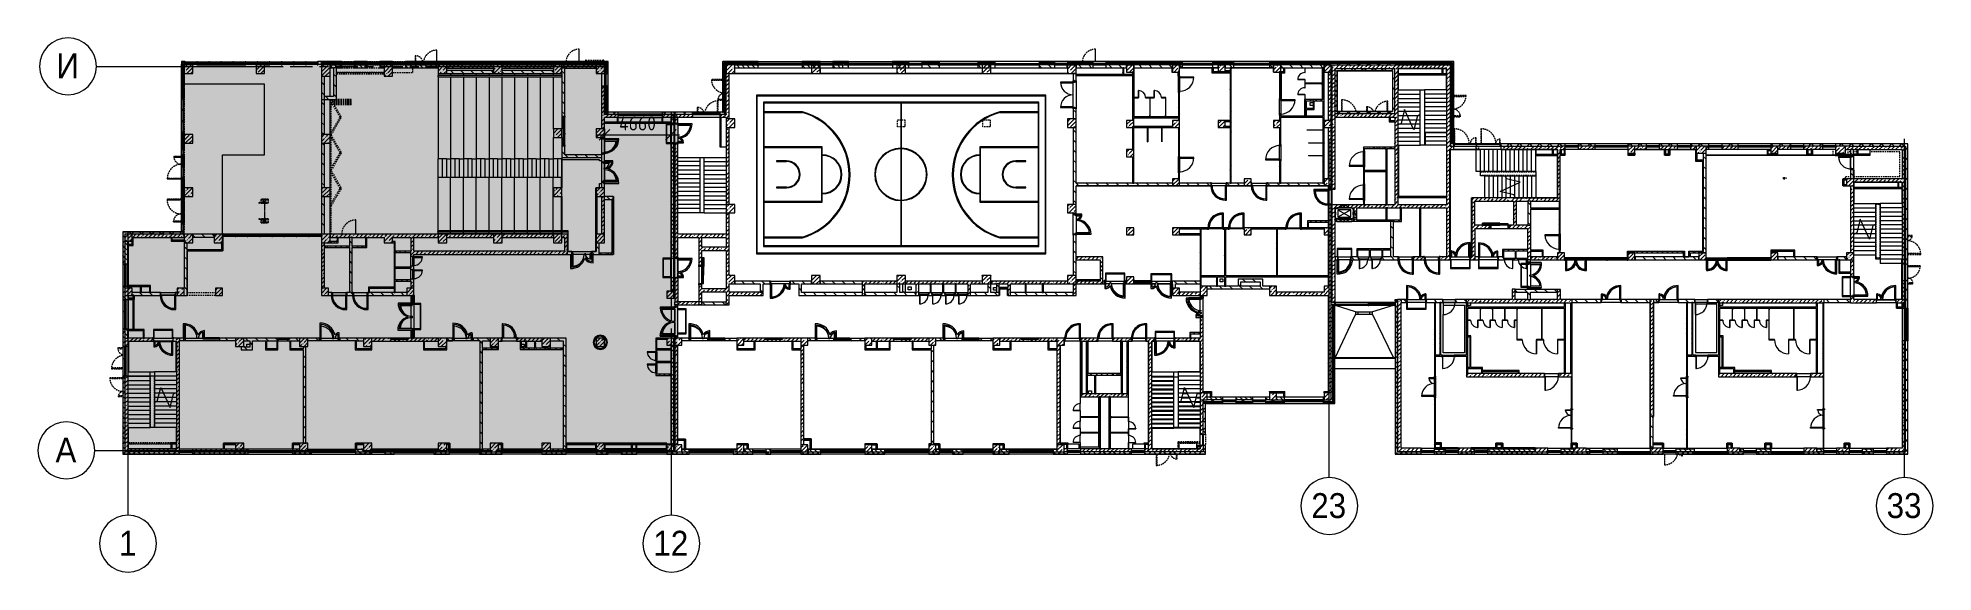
# Model space of a CAD drawing. Header units: millimetres. Extents: x -3238 to 193830, y -8553 to 29000.
# Drawn here: x 52730 to 185967, y -8553 to 29000 of the extents above; entities that cross this region are included whole.
import ezdxf

# ---------------------------------------------------------------- set-up
doc = ezdxf.new("R2010")
doc.units = ezdxf.units.MM
doc.linetypes.add('200_ШТРИХ__ш1_п0_6_', pattern=[160, 100, -60])
doc.linetypes.add('Осевая', pattern=[3175, 635, -476.25, 1587.5, -476.25])
for name, color, linetype, lineweight in [('A-ANNO-DIMS', 7, 'Continuous', 9), ('A-ANNO-DIMS-500', 7, 'Continuous', 9), ('A-DETL-3', 7, 'Continuous', 5), ('A-DETL-MBND-1', 7, '200_ШТРИХ__ш1_п0_6_', 9), ('A-DOOR-5', 7, 'Continuous', 5), ('A-GENM-5', 7, 'Continuous', 5), ('A-GLAZ-2', 7, 'Continuous', 5), ('A-GLAZ-CURT-3', 7, 'Continuous', 5), ('A-GLAZ-CWMG-4', 7, 'Continuous', 5), ('A-ROOF', 7, 'Continuous', 5), ('A-WALL', 7, 'Continuous', 9), ('A-WALL-3', 7, 'Continuous', 5), ('I-WALL-6', 7, 'Continuous', 5), ('M-EQPM-1', 7, 'Continuous', 5), ('S-COLS-3', 7, 'Continuous', 5), ('S-STRS-2', 7, 'Continuous', 5), ('S-STRS-MBND-2', 7, 'Continuous', 5), ('Оси', 7, 'Continuous', 9), ('Оси-1', 7, 'Continuous', 20), ('Оси-2', 7, 'Осевая', 9)]:
    doc.layers.add(name, color=color, linetype=linetype, lineweight=lineweight)
doc.layers.add('A-DETL-GENF-5', color=7, linetype='Continuous', lineweight=9, true_color=0xc0c0c0, transparency=0.4)
for name, color, linetype, lineweight, true_color in [('A-DETL-GENF-6', 7, 'Continuous', 5, 0xe2e2e2), ('A-DETL-GENF-7', 7, 'Continuous', 5, 0xaaaaaa), ('A-DETL-GENF-8', 7, 'Continuous', 5, 0xb7b7b7), ('A-DOOR-2', 7, 'Continuous', 5, 0xaaaaaa), ('A-DOOR-3', 7, 'Continuous', 5, 0xe2e2e2), ('A-DOOR-4', 7, 'Continuous', 5, 0xb7b7b7), ('A-DOOR-FRAM-2', 7, 'Continuous', 5, 0xe2e2e2), ('A-DOOR-FRAM-3', 7, 'Continuous', 5, 0xaaaaaa), ('A-DOOR-FRAM-4', 7, 'Continuous', 5, 0xb7b7b7), ('A-FLOR-2', 7, 'Continuous', 5, 0xb7b7b7), ('A-FLOR-3', 7, 'Continuous', 5, 0xaaaaaa), ('A-GENM-6', 7, 'Continuous', 5, 0xe2ddcd), ('A-GLAZ-3', 7, 'Continuous', 5, 0x737373), ('A-GLAZ-CURT-2', 7, 'Continuous', 5, 0x737373), ('A-GLAZ-CWMG-2', 7, 'Continuous', 5, 0x737373), ('A-GLAZ-CWMG-3', 7, 'Continuous', 5, 0x383e42), ('A-WALL-4', 7, 'Continuous', 9, 0x737373), ('A-WALL-5', 7, 'Continuous', 5, 0x737373), ('A-WALL-PATT-1', 7, 'Continuous', 5, 0x787878), ('I-WALL-4', 7, 'Continuous', 5, 0xe7e7e7), ('I-WALL-5', 7, 'Continuous', 9, 0xe7e7e7), ('I-WALL-7', 7, 'Continuous', 5, 0x737373), ('I-WALL-8', 7, 'Continuous', 5, 0x787878), ('S-COLS-2', 7, 'Continuous', 5, 0x737373), ('S-STRS-3', 7, 'Continuous', 5, 0x737373), ('S-STRS-MBND-3', 7, 'Continuous', 5, 0x737373)]:
    doc.layers.add(name, color=color, linetype=linetype, lineweight=lineweight, true_color=true_color)
doc.styles.add('Arial_1', font='arial.ttf', dxfattribs={"width": 0.9, "height": 1750})
doc.styles.add('ISOCPEUR_4', font='isocpeur.ttf', dxfattribs={"width": 0.9, "height": 1000})
doc.dimstyles.new('ISO-2_0_0_9К_Средний_округл2_2', dxfattribs={"dimscale": 304.8, "dimtxt": 995.981176, "dimasz": 2.46063, "dimexe": 1.968504, "dimexo": 0, "dimgap": 0, "dimtad": 1, "dimdec": 0, "dimrnd": 10, "dimzin": 0, "dimdsep": 46, "dimtxsty": 'ISOCPEUR_4', "dimblk1": 'OBLIQUE', "dimblk2": 'OBLIQUE', "dimsah": 1, "dimcen": 0.09, "dimdle": 1.968504, "dimazin": 0, "dimtfac": 1, "dimtdec": 4, "dimtix": 1, "dimtmove": 0, "dimatfit": 3, "dimfxl": 1, "dimtvp": 1, "dimtolj": 1, "dimtzin": 0, "dimarcsym": 2})
pattern_1 = [(45, (-38790, -7650), (-285.123, 285.123), []), (45, (-38504.88, -7650), (-285.123, 285.123), [504.031, -100.806, 16.764, -84.042])]
pattern_2 = [(45, (-38790, -150), (-285.123, 285.123), []), (45, (-38504.88, -150), (-285.123, 285.123), [504.031, -100.806, 16.764, -84.042])]
pattern_3 = [(45, (58957.15, 0), (-353.5534, 353.5534), []), (135, (58957.15, 0), (-353.5534, -353.5534), [])]
pattern_4 = [(45, (58957.15, 0), (-285.1231, 285.1231), []), (45, (59242.27, 0), (-285.1231, 285.1231), [504.031, -100.806, 16.764, -84.042])]
pattern_5 = [(135, (58957.15, 0), (-176.7767, -176.7767), [])]
pattern_6 = [(135, (58957.15, 0), (-353.5534, -353.5534), [])]
pattern_7 = [(45, (58957.15, 0), (-176.7767, 176.7767), [])]
pattern_8 = [(135, (1826.41, 164.685), (-14.14214, -14.14214), []), (225, (1826.41, 164.685), (14.14214, -14.14214), [])]
pattern_9 = [(45, (-296.384, 164.685), (-14.1421, 14.1421), []), (135, (-296.384, 164.685), (-14.1421, -14.1421), [])]
pattern_10 = [(135, (1751.41, 164.685), (-14.14214, -14.14214), []), (225, (1751.41, 164.685), (14.14214, -14.14214), [])]
pattern_11 = [(45, (-371.384, 164.685), (-14.1421, 14.1421), []), (135, (-371.384, 164.685), (-14.1421, -14.1421), [])]
pattern_12 = [(135, (58957.15, 0), (-377.1708, -377.1708), [533.4, -88.9, 17.78, -88.9]), (135, (58957.15, 376.94), (-377.1708, -377.1708), []), (50, (58957.15, 0), (637.6445, -55.7866), [66.675, -733.425]), (355, (58957.15, 0), (-123.3494, 668.6992), [53.34, -586.74]), (100.451, (59010.3, -4.65), (514.299, 612.908), [56.665, -623.315]), (46.184, (58957.15, 177.8), (948.7764, -147.1497), [100.012, -1100.137]), (96.636, (59036.2, 165.5), (830.909, 865.997), [84.998, -934.973]), (351.184, (58957.2, 177.8), (830.918, 865.988), [80.01, -880.11]), (21, (59046.05, 133.35), (530.6506, -357.9283), [66.675, -733.425]), (326, (59046.05, 133.35), (216.308, 644.6585), [53.34, -586.74]), (71.451, (59090.3, 103.5), (746.9596, 286.7243), [56.665, -623.315]), (37.5, (58957.15, 0), (10.81053, 295.9426), [16.764, -562.864, 16.764, -578.866, -588.962]), (37.5, (58957.15, 0), (10.81053, 295.9426), [-1175.258, 16.764, -572.198]), (7.5, (58957.15, 0), (233.86916, 350.63175), [16.764, -322.834, 16.764, -549.529, -224.472]), (7.5, (58957.15, 0), (233.86916, 350.63175), [-905.891, 16.764, -207.708]), (327.5, (58758.9, 0), (474.5678, -20.0513), [16.764, -205.486, 16.764, -676.656, -920.115]), (327.5, (58758.9, 0), (474.5678, -20.0513), [-915.67, 16.764, -903.351]), (317.5, (58670, 0), (518.4522, 88.9934), [16.764, -272.161, 16.764, -443.738, -653.415]), (317.5, (58670, 0), (518.4522, 88.9934), [-749.427, 16.764, -636.651])]
pattern_13 = [(135, (1751.41, 174.685), (-14.14214, -14.14214), []), (225, (1751.41, 174.685), (14.14214, -14.14214), [])]
pattern_14 = [(45, (-371.384, 174.685), (-14.1421, 14.1421), []), (135, (-371.384, 174.685), (-14.1421, -14.1421), [])]
pattern_15 = [(135, (1751.41, 104.685), (-14.14214, -14.14214), []), (225, (1751.41, 104.685), (14.14214, -14.14214), [])]
pattern_16 = [(45, (-371.384, 104.685), (-14.1421, 14.1421), []), (135, (-371.384, 104.685), (-14.1421, -14.1421), [])]
pattern_17 = [(135, (1951.41, 104.685), (-14.14214, -14.14214), []), (225, (1951.41, 104.685), (14.14214, -14.14214), [])]
pattern_18 = [(45, (-171.384, 104.685), (-14.1421, 14.1421), []), (135, (-171.384, 104.685), (-14.1421, -14.1421), [])]
pattern_19 = [(135, (1951.41, 164.685), (-14.14214, -14.14214), []), (225, (1951.41, 164.685), (14.14214, -14.14214), [])]
pattern_20 = [(45, (-171.384, 164.685), (-14.1421, 14.1421), []), (135, (-171.384, 164.685), (-14.1421, -14.1421), [])]
pattern_21 = [(135, (1951.41, 124.685), (-14.14214, -14.14214), []), (225, (1951.41, 124.685), (14.14214, -14.14214), [])]
pattern_22 = [(45, (-171.384, 124.685), (-14.1421, 14.1421), []), (135, (-171.384, 124.685), (-14.1421, -14.1421), [])]
pattern_23 = [(45, (58957.15, 0), (-530.33, 530.33), []), (135, (58957.15, 0), (-530.33, -530.33), [])]

msp = doc.modelspace()

# ---------------------------------------------------------------- texts
at = {"layer": 'Оси', "char_height": 1750, "attachment_point": 1, "style": 'Arial_1'}
for s, insert, width in [('\\fArial|b0|i0|c204|p34|;\\W.9;И', (54023.8, 27905.2), 1948.101), ('\\fArial|b0|i0|c204|p34|;\\W.9;А', (53965.7, 905.2), 1803.797), ('23', (142254.1, -3003), 3030.379), ('33', (182704.1, -3003), 3030.379), ('\\fArial|b0|i0|c204|p34|;\\W.9;1', (58429.6, -5649.6), 1515.189), ('12', (96004.1, -5649.6), 3030.379)]:
    msp.add_mtext(s, dxfattribs=dict(at, insert=insert, width=width))

# ---------------------------------------------------------------- blocks, each defined once
blk = doc.blocks.new('BSC_Колонна _Прямоугольная - 600х600-23286269-2_3_1_птичка')
at = {"layer": 'S-COLS-3'}
h = blk.add_hatch(dxfattribs=at)
h.set_pattern_fill('FP_132', color=256, style=0, pattern_type=2)
h.set_pattern_definition([(45, (-29509.74, -7600), (-285.123, 285.123), []), (45, (-29224.6, -7600), (-285.123, 285.123), [504.031, -100.806, 16.764, -84.042])])
h.paths.add_polyline_path([(-300, -300), (300, -300), (300, 300), (-300, 300)])
at = {"layer": 'S-COLS-2'}
for p, q in [((300, 300), (-300, 300)), ((-300, 300), (-300, -300)), ((300, -300), (300, 300)), ((-300, -300), (300, -300))]:
    blk.add_line(p, q, dxfattribs=at)
blk = doc.blocks.new('BSC_Колонна _Прямоугольная - 500х500-23286270-2_3_1_птичка')
at = {"layer": 'S-COLS-3'}
h = blk.add_hatch(dxfattribs=at)
h.set_pattern_fill('FP_133', color=256, style=0, pattern_type=2)
h.set_pattern_definition(pattern_1)
h.paths.add_polyline_path([(-30, -250), (-30, 250), (-250, 250), (-250, -250)])
h = blk.add_hatch(dxfattribs=at)
h.set_pattern_fill('FP_133', color=256, style=0, pattern_type=2)
h.set_pattern_definition(pattern_1)
h.paths.add_polyline_path([(-30, -250), (250, -250), (250, 250), (-30, 250), (-30, -232)])
at = {"layer": 'S-COLS-2'}
for p, q in [((-30, 250), (-250, 250)), ((-250, 250), (-250, -250)), ((-250, -250), (-30, -250))]:
    blk.add_line(p, q, dxfattribs=at)
at = {"layer": 'S-COLS-3'}
for p, q in [((250, 250), (-30, 250)), ((250, -250), (250, 250)), ((-30, -250), (250, -250))]:
    blk.add_line(p, q, dxfattribs=at)
blk = doc.blocks.new('BSC_Колонна _Прямоугольная - 500х500-V121-2_3_1_птичка')
at = {"layer": 'S-COLS-3'}
h = blk.add_hatch(dxfattribs=at)
h.set_pattern_fill('FP_134', color=256, style=0, pattern_type=2)
h.set_pattern_definition([(45, (-43160, -7650), (-285.123, 285.123), []), (45, (-42874.88, -7650), (-285.123, 285.123), [504.031, -100.806, 16.764, -84.042])])
h.paths.add_polyline_path([(-250, -250), (250, -250), (250, 250), (-250, 250)])
for p, q in [((250, 250), (-250, 250)), ((-250, 250), (-250, -250)), ((250, -250), (250, 250)), ((-250, -250), (250, -250))]:
    blk.add_line(p, q, dxfattribs=at)
blk = doc.blocks.new('BSC_Колонна _Прямоугольная - 500х500-V122-2_3_1_птичка')
at = {"layer": 'S-COLS-3'}
h = blk.add_hatch(dxfattribs=at)
h.set_pattern_fill('FP_135', color=256, style=0, pattern_type=2)
h.set_pattern_definition([(45, (-47660, -7650), (-285.123, 285.123), []), (45, (-47374.88, -7650), (-285.123, 285.123), [504.031, -100.806, 16.764, -84.042])])
h.paths.add_polyline_path([(-250, -250), (250, -250), (250, 250), (-250, 250)])
for p, q in [((250, 250), (-250, 250)), ((-250, 250), (-250, -250)), ((250, -250), (250, 250)), ((-250, -250), (250, -250))]:
    blk.add_line(p, q, dxfattribs=at)
blk = doc.blocks.new('BSC_Колонна _Прямоугольная - 500х500-V123-2_3_1_птичка')
at = {"layer": 'S-COLS-3'}
h = blk.add_hatch(dxfattribs=at)
h.set_pattern_fill('FP_136', color=256, style=0, pattern_type=2)
h.set_pattern_definition([(45, (-52160, -7650), (-285.123, 285.123), []), (45, (-51874.88, -7650), (-285.123, 285.123), [504.031, -100.806, 16.764, -84.042])])
h.paths.add_polyline_path([(-250, -250), (250, -250), (250, 250), (-250, 250)])
for p, q in [((250, 250), (-250, 250)), ((-250, 250), (-250, -250)), ((250, -250), (250, 250)), ((-250, -250), (250, -250))]:
    blk.add_line(p, q, dxfattribs=at)
blk = doc.blocks.new('BSC_Колонна _Прямоугольная - 500х500-V124-2_3_1_птичка')
at = {"layer": 'S-COLS-3'}
h = blk.add_hatch(dxfattribs=at)
h.set_pattern_fill('FP_137', color=256, style=0, pattern_type=2)
h.set_pattern_definition([(45, (-61160, -7650), (-285.1231, 285.1231), []), (45, (-60874.88, -7650), (-285.123, 285.123), [504.031, -100.806, 16.764, -84.042])])
h.paths.add_polyline_path([(-250, -250), (250, -250), (250, 250), (-250, 250)])
for p, q in [((250, 250), (-250, 250)), ((-250, 250), (-250, -250)), ((250, -250), (250, 250)), ((-250, -250), (250, -250))]:
    blk.add_line(p, q, dxfattribs=at)
blk = doc.blocks.new('BSC_Колонна _Прямоугольная - 600х600-V125-2_3_1_птичка')
at = {"layer": 'S-COLS-3'}
h = blk.add_hatch(dxfattribs=at)
h.set_pattern_fill('FP_138', color=256, style=0, pattern_type=2)
h.set_pattern_definition([(45, (-25860, -200), (-285.123, 285.123), []), (45, (-25574.88, -200), (-285.123, 285.123), [504.031, -100.806, 16.764, -84.042])])
h.paths.add_polyline_path([(-300, -300), (300, -300), (300, 300), (-300, 300)])
at = {"layer": 'S-COLS-2'}
for p, q in [((300, 300), (-300, 300)), ((-300, 300), (-300, -300)), ((300, -300), (300, 300)), ((-300, -300), (300, -300))]:
    blk.add_line(p, q, dxfattribs=at)
blk = doc.blocks.new('BSC_Колонна _Прямоугольная - 600х600-V126-2_3_1_птичка')
at = {"layer": 'S-COLS-3'}
h = blk.add_hatch(dxfattribs=at)
h.set_pattern_fill('FP_139', color=256, style=0, pattern_type=2)
h.set_pattern_definition([(45, (-29509.74, -200), (-285.123, 285.123), []), (45, (-29224.6, -200), (-285.123, 285.123), [504.031, -100.806, 16.764, -84.042])])
h.paths.add_polyline_path([(-300, -300), (300, -300), (300, 300), (-300, 300)])
at = {"layer": 'S-COLS-2'}
for p, q in [((300, 300), (-300, 300)), ((-300, 300), (-300, -300)), ((300, -300), (300, 300)), ((-300, -300), (300, -300))]:
    blk.add_line(p, q, dxfattribs=at)
blk = doc.blocks.new('BSC_Колонна _Прямоугольная - 500х500-V127-2_3_1_птичка')
at = {"layer": 'S-COLS-3'}
h = blk.add_hatch(dxfattribs=at)
h.set_pattern_fill('FP_140', color=256, style=0, pattern_type=2)
h.set_pattern_definition(pattern_2)
h.paths.add_polyline_path([(-67, -250), (-30, -250), (-30, 250), (-250, 250), (-250, -250)])
h = blk.add_hatch(dxfattribs=at)
h.set_pattern_fill('FP_140', color=256, style=0, pattern_type=2)
h.set_pattern_definition(pattern_2)
h.paths.add_polyline_path([(-30, -250), (250, -250), (250, 250), (-30, 250), (-30, 168)])
at = {"layer": 'S-COLS-2'}
for p, q in [((-30, 250), (-250, 250)), ((-250, 250), (-250, -250)), ((-250, -250), (-30, -250))]:
    blk.add_line(p, q, dxfattribs=at)
at = {"layer": 'S-COLS-3'}
for p, q in [((250, 250), (-30, 250)), ((250, -250), (250, 250)), ((-30, -250), (250, -250))]:
    blk.add_line(p, q, dxfattribs=at)
blk = doc.blocks.new('BSC_Колонна _Прямоугольная - 500х500-V128-2_3_1_птичка')
at = {"layer": 'S-COLS-3'}
h = blk.add_hatch(dxfattribs=at)
h.set_pattern_fill('FP_141', color=256, style=0, pattern_type=2)
h.set_pattern_definition([(45, (-43160, -150), (-285.123, 285.123), []), (45, (-42874.88, -150), (-285.123, 285.123), [504.031, -100.806, 16.764, -84.042])])
h.paths.add_polyline_path([(-250, -250), (250, -250), (250, 250), (-250, 250), (-250, 168)])
for p, q in [((250, 250), (-250, 250)), ((-250, 250), (-250, -250)), ((250, -250), (250, 250)), ((-250, -250), (250, -250))]:
    blk.add_line(p, q, dxfattribs=at)
blk = doc.blocks.new('BSC_Колонна _Прямоугольная - 500х500-V129-2_3_1_птичка')
at = {"layer": 'S-COLS-3'}
h = blk.add_hatch(dxfattribs=at)
h.set_pattern_fill('FP_142', color=256, style=0, pattern_type=2)
h.set_pattern_definition([(45, (-47660, -150), (-285.123, 285.123), []), (45, (-47374.88, -150), (-285.123, 285.123), [504.031, -100.806, 16.764, -84.042])])
h.paths.add_polyline_path([(-250, -250), (250, -250), (250, 250), (-250, 250), (-250, 168)])
for p, q in [((250, 250), (-250, 250)), ((-250, 250), (-250, -250)), ((250, -250), (250, 250)), ((-250, -250), (250, -250))]:
    blk.add_line(p, q, dxfattribs=at)
blk = doc.blocks.new('BSC_Колонна _Прямоугольная - 500х500-V130-2_3_1_птичка')
at = {"layer": 'S-COLS-3'}
h = blk.add_hatch(dxfattribs=at)
h.set_pattern_fill('FP_143', color=256, style=0, pattern_type=2)
h.set_pattern_definition([(45, (-52160, -150), (-285.123, 285.123), []), (45, (-51874.88, -150), (-285.123, 285.123), [504.031, -100.806, 16.764, -84.042])])
h.paths.add_polyline_path([(-250, -250), (250, -250), (250, 250), (-250, 250)])
for p, q in [((250, 250), (-250, 250)), ((-250, 250), (-250, -250)), ((250, -250), (250, 250)), ((-250, -250), (250, -250))]:
    blk.add_line(p, q, dxfattribs=at)
blk = doc.blocks.new('BSC_Колонна _Прямоугольная - 500х500-V131-2_3_1_птичка')
at = {"layer": 'S-COLS-3'}
h = blk.add_hatch(dxfattribs=at)
h.set_pattern_fill('FP_144', color=256, style=0, pattern_type=2)
h.set_pattern_definition([(45, (-61160, -150), (-285.123, 285.123), []), (45, (-60874.88, -150), (-285.123, 285.123), [504.031, -100.806, 16.764, -84.042])])
h.paths.add_polyline_path([(-250, -250), (250, -250), (250, 250), (-250, 250)])
for p, q in [((250, 250), (-250, 250)), ((-250, 250), (-250, -250)), ((250, -250), (250, 250)), ((-250, -250), (250, -250))]:
    blk.add_line(p, q, dxfattribs=at)
blk = doc.blocks.new('BSC_Колонна _Прямоугольная - 500х500-V132-2_3_1_птичка')
at = {"layer": 'S-COLS-3'}
h = blk.add_hatch(dxfattribs=at)
h.set_pattern_fill('FP_145', color=256, style=0, pattern_type=2)
h.set_pattern_definition([(45, (-65660, -150), (-285.1231, 285.1231), []), (45, (-65374.88, -150), (-285.1231, 285.1231), [504.031, -100.806, 16.764, -84.042])])
h.paths.add_polyline_path([(-65, -250), (250, -250), (250, 250), (-250, 250), (-250, -250)])
for p, q in [((250, 250), (-250, 250)), ((-250, 250), (-250, -250)), ((250, -250), (250, 250)), ((-250, -250), (250, -250))]:
    blk.add_line(p, q, dxfattribs=at)
blk = doc.blocks.new('BSC_Колонна _Прямоугольная - 500х500-V133-2_3_1_птичка')
at = {"layer": 'S-COLS-3'}
h = blk.add_hatch(dxfattribs=at)
h.set_pattern_fill('FP_146', color=256, style=0, pattern_type=2)
h.set_pattern_definition([(45, (-75730, -3800), (-285.1231, 285.1231), []), (45, (-75444.88, -3800), (-285.1231, 285.1231), [504.031, -100.806, 16.764, -84.042])])
h.paths.add_polyline_path([(-250, -250), (250, -250), (250, 250), (-250, 250), (-250, 68)])
for p, q in [((250, 250), (-250, 250)), ((-250, 250), (-250, -250)), ((250, -250), (250, 250)), ((-250, -250), (250, -250))]:
    blk.add_line(p, q, dxfattribs=at)
blk = doc.blocks.new('BSC_Колонна _Прямоугольная - 500х500-V134-2_3_1_птичка')
at = {"layer": 'S-COLS-3'}
h = blk.add_hatch(dxfattribs=at)
h.set_pattern_fill('FP_147', color=256, style=0, pattern_type=2)
h.set_pattern_definition([(45, (-80600, -3800), (-285.1231, 285.1231), []), (45, (-80314.88, -3800), (-285.1231, 285.1231), [504.031, -100.806, 16.764, -84.042])])
h.paths.add_polyline_path([(-250, -250), (250, -250), (250, 250), (-250, 250)])
for p, q in [((250, 250), (-250, 250)), ((-250, 250), (-250, -250)), ((250, -250), (250, 250)), ((-250, -250), (250, -250))]:
    blk.add_line(p, q, dxfattribs=at)
blk = doc.blocks.new('BSC_Колонна _Прямоугольная - 500х500-V135-2_3_1_птичка')
at = {"layer": 'S-COLS-3'}
h = blk.add_hatch(dxfattribs=at)
h.set_pattern_fill('FP_148', color=256, style=0, pattern_type=2)
h.set_pattern_definition([(45, (-65660, -7650), (-285.1231, 285.1231), []), (45, (-65374.88, -7650), (-285.1231, 285.1231), [504.031, -100.806, 16.764, -84.042])])
h.paths.add_polyline_path([(-250, -250), (250, -250), (250, 250), (-250, 250)])
for p, q in [((250, 250), (-250, 250)), ((-250, 250), (-250, -250)), ((250, -250), (250, 250)), ((-250, -250), (250, -250))]:
    blk.add_line(p, q, dxfattribs=at)
blk = doc.blocks.new('BSC_Колонна _Прямоугольная - 600х600-23205240-2_3_1_птичка')
at = {"layer": 'S-COLS-3'}
h = blk.add_hatch(dxfattribs=at)
h.set_pattern_fill('FP_149', color=256, style=0, pattern_type=2)
h.set_pattern_definition([(45, (-66460, -12000), (-285.1231, 285.1231), []), (45, (-66174.88, -12000), (-285.1231, 285.1231), [504.031, -100.806, 16.764, -84.042])])
h.paths.add_polyline_path([(-300, -300), (300, -300), (300, 300), (-300, 300)])
for p, q in [((300, 300), (-300, 300)), ((-300, 300), (-300, -300)), ((300, -300), (300, 300)), ((-300, -300), (300, -300))]:
    blk.add_line(p, q, dxfattribs=at)
blk = doc.blocks.new('BSC_Колонна _Прямоугольная - 600х800-24078684-2_3_1_птичка')
at = {"layer": 'S-COLS-3'}
h = blk.add_hatch(dxfattribs=at)
h.set_pattern_fill('FP_150', color=256, style=0, pattern_type=2)
h.set_pattern_definition([(45, (-14010, -26700), (-285.123, 285.123), []), (45, (-13724.88, -26700), (-285.123, 285.123), [504.031, -100.806, 16.764, -84.042])])
h.paths.add_polyline_path([(300, -400), (300, 400), (-300, 400), (-300, -400)])
at = {"layer": 'S-COLS-2'}
for p, q in [((300, 400), (-300, 400)), ((-300, 400), (-300, -400)), ((300, -400), (300, 400)), ((-300, -400), (300, -400))]:
    blk.add_line(p, q, dxfattribs=at)
blk = doc.blocks.new('BSC_Колонна _Прямоугольная - 600х600-V136-2_3_1_птичка')
at = {"layer": 'S-COLS-3'}
h = blk.add_hatch(dxfattribs=at)
h.set_pattern_fill('FP_152', color=256, style=0, pattern_type=2)
h.set_pattern_definition([(45, (-14010, -14900), (-285.123, 285.123), []), (45, (-13724.88, -14900), (-285.123, 285.123), [504.031, -100.806, 16.764, -84.042])])
h.paths.add_polyline_path([(-300, -300), (300, -300), (300, 300), (-300, 300), (-300, 211)])
at = {"layer": 'S-COLS-2'}
for p, q in [((300, 300), (-300, 300)), ((-300, 300), (-300, -300)), ((300, -300), (300, 300)), ((-300, -300), (300, -300))]:
    blk.add_line(p, q, dxfattribs=at)
blk = doc.blocks.new('BSC_Колонна _Прямоугольная - 600х600-23295697-2_3_1_птичка')
at = {"layer": 'S-COLS-3'}
h = blk.add_hatch(dxfattribs=at)
h.set_pattern_fill('FP_153', color=256, style=0, pattern_type=2)
h.set_pattern_definition([(45, (-14010, -18150), (-285.123, 285.123), []), (45, (-13724.88, -18150), (-285.123, 285.123), [504.031, -100.806, 16.764, -84.042])])
h.paths.add_polyline_path([(-300, -300), (300, -300), (300, 300), (-300, 300), (-300, -26)])
at = {"layer": 'S-COLS-2'}
for p, q in [((300, 300), (-300, 300)), ((-300, 300), (-300, -300)), ((300, -300), (300, 300)), ((-300, -300), (300, -300))]:
    blk.add_line(p, q, dxfattribs=at)
blk = doc.blocks.new('BSC_Колонна _Прямоугольная - 600х600-V137-2_3_1_птичка')
at = {"layer": 'S-COLS-3'}
h = blk.add_hatch(dxfattribs=at)
h.set_pattern_fill('FP_154', color=256, style=0, pattern_type=2)
h.set_pattern_definition([(45, (-14010, -21900), (-285.123, 285.123), []), (45, (-13724.88, -21900), (-285.123, 285.123), [504.031, -100.806, 16.764, -84.042])])
h.paths.add_polyline_path([(-300, -300), (300, -300), (300, 300), (-300, 300)])
at = {"layer": 'S-COLS-2'}
for p, q in [((300, 300), (-300, 300)), ((-300, 300), (-300, -300)), ((300, -300), (300, 300)), ((-300, -300), (300, -300))]:
    blk.add_line(p, q, dxfattribs=at)
blk = doc.blocks.new('BSC_Колонна _Прямоугольная - 600х600-V138-2_3_1_птичка')
at = {"layer": 'S-COLS-3'}
h = blk.add_hatch(dxfattribs=at)
h.set_pattern_fill('FP_155', color=256, style=0, pattern_type=2)
h.set_pattern_definition([(45, (-25860, -7600), (-285.123, 285.123), []), (45, (-25574.88, -7600), (-285.123, 285.123), [504.031, -100.806, 16.764, -84.042])])
h.paths.add_polyline_path([(-300, -300), (300, -300), (300, 300), (-300, 300)])
at = {"layer": 'S-COLS-2'}
for p, q in [((300, 300), (-300, 300)), ((-300, 300), (-300, -300)), ((300, -300), (300, 300)), ((-300, -300), (300, -300))]:
    blk.add_line(p, q, dxfattribs=at)
blk = doc.blocks.new('BSC_Колонна _Прямоугольная - 600х600-V139-2_3_1_птичка')
at = {"layer": 'S-COLS-3'}
h = blk.add_hatch(dxfattribs=at)
h.set_pattern_fill('FP_156', color=256, style=0, pattern_type=2)
h.set_pattern_definition([(45, (-26110, -26800), (-285.123, 285.123), []), (45, (-25824.88, -26800), (-285.123, 285.123), [504.031, -100.806, 16.764, -84.042])])
h.paths.add_polyline_path([(-300, -300), (300, -300), (300, 300), (-300, 300)])
at = {"layer": 'S-COLS-2'}
for p, q in [((300, 300), (-300, 300)), ((-300, 300), (-300, -300)), ((300, -300), (300, 300)), ((-300, -300), (300, -300))]:
    blk.add_line(p, q, dxfattribs=at)
blk = doc.blocks.new('BSC_Колонна _Прямоугольная - 600х600-V140-2_3_1_птичка')
at = {"layer": 'S-COLS-3'}
h = blk.add_hatch(dxfattribs=at)
h.set_pattern_fill('FP_157', color=256, style=0, pattern_type=2)
h.set_pattern_definition([(45, (-26110, -14900), (-285.123, 285.123), []), (45, (-25824.88, -14900), (-285.123, 285.123), [504.031, -100.806, 16.764, -84.042])])
h.paths.add_polyline_path([(-300, -300), (300, -300), (300, 300), (-300, 300), (-300, 211)])
at = {"layer": 'S-COLS-2'}
for p, q in [((300, 300), (-300, 300)), ((-300, 300), (-300, -300)), ((300, -300), (300, 300)), ((-300, -300), (300, -300))]:
    blk.add_line(p, q, dxfattribs=at)
blk = doc.blocks.new('BSC_Колонна _Прямоугольная - 600х600-V141-2_3_1_птичка')
at = {"layer": 'S-COLS-3'}
h = blk.add_hatch(dxfattribs=at)
h.set_pattern_fill('FP_158', color=256, style=0, pattern_type=2)
h.set_pattern_definition([(45, (-66460, -17000), (-285.1231, 285.1231), []), (45, (-66174.88, -17000), (-285.1231, 285.1231), [504.031, -100.806, 16.764, -84.042])])
h.paths.add_polyline_path([(-300, -300), (300, -300), (300, 300), (-300, 300)])
for p, q in [((300, 300), (-300, 300)), ((-300, 300), (-300, -300)), ((300, -300), (300, 300)), ((-300, -300), (300, -300))]:
    blk.add_line(p, q, dxfattribs=at)
blk = doc.blocks.new('BSC_Колонна _Прямоугольная - 500х500-23287078-2_3_1_птичка')
at = {"layer": 'S-COLS-3'}
h = blk.add_hatch(dxfattribs=at)
h.set_pattern_fill('FP_160', color=256, style=0, pattern_type=2)
h.set_pattern_definition([(45, (-84450, -22950), (-285.1231, 285.1231), []), (45, (-84164.88, -22950), (-285.1231, 285.1231), [504.031, -100.806, 16.764, -84.042])])
h.paths.add_polyline_path([(-250, -250), (250, -250), (250, 250), (-250, 250)])
for p, q in [((250, 250), (-250, 250)), ((-250, 250), (-250, -250)), ((250, -250), (250, 250)), ((-250, -250), (250, -250))]:
    blk.add_line(p, q, dxfattribs=at)
blk = doc.blocks.new('110_Дверь_СКБ_1Ст_Внутренняя1 - Д-8 950x2100h_охрана-V142-2_3_1_птичка')
at = {"layer": 'A-DOOR-2'}
h = blk.add_hatch(dxfattribs=at)
h.set_pattern_fill('FP_164', color=256, style=0, pattern_type=2)
h.set_pattern_definition(pattern_8)
h.paths.add_polyline_path([(487.5, 100), (462.5, 100), (462.5, -100), (487.5, -100)])
at = {"layer": 'A-DOOR-3'}
h = blk.add_hatch(color=256, dxfattribs=at)
h.paths.add_polyline_path([(437.5, 100), (437.5, 60), (427.5, 60), (427.5, 20), (462.5, 20), (462.5, 100)])
h.paths.add_polyline_path([(-412.5, 100), (-437.5, 100), (-437.5, 20), (-402.5, 20), (-402.5, 60), (-412.5, 60)])
at = {"layer": 'A-DOOR-FRAM-2'}
for points in [[(-492.5, 108), (-492.5, 100), (-422.5, 100), (-422.5, 108)], [(-422.5, 20), (-437.5, 20), (-437.5, -100), (-422.5, -100)], [(397.5, 950), (397.5, 100), (437.5, 100), (437.5, 950)], [(517.5, 108), (447.5, 108), (447.5, 100), (517.5, 100)], [(462.5, 20), (447.5, 20), (447.5, -100), (462.5, -100)], [(-492.5, -100), (-492.5, -108), (-422.5, -108), (-422.5, -100)], [(447.5, -100), (447.5, -108), (517.5, -108), (517.5, -100)]]:
    blk.add_hatch(color=256, dxfattribs=at).paths.add_polyline_path(points)
at = {"layer": 'A-DOOR-FRAM-3'}
h = blk.add_hatch(dxfattribs=at)
h.set_pattern_fill('FP_165', color=256, style=0, pattern_type=2)
h.set_pattern_definition(pattern_9)
h.paths.add_polyline_path([(-437.5, 100), (-462.5, 100), (-462.5, -100), (-437.5, -100)])
at = {"layer": 'A-DOOR-2'}
for p, q in [((437.5, 950), (397.5, 950)), ((397.5, 950), (397.5, 100)), ((397.5, 100), (437.5, 100)), ((437.5, 100), (437.5, 950))]:
    blk.add_line(p, q, dxfattribs=at)
blk.add_arc((437.5, 100), 850, 90, 180, dxfattribs=at)
at = {"layer": 'A-DOOR-FRAM-3'}
for p, q in [((-422.5, 108), (-492.5, 108)), ((-492.5, 108), (-492.5, 100)), ((-492.5, 100), (-422.5, 100)), ((-437.5, 100), (-462.5, 100)), ((-462.5, 100), (-462.5, -100)), ((-412.5, 100), (-437.5, 100)), ((-437.5, 100), (-437.5, 20)), ((-437.5, -100), (-437.5, 100)), ((-422.5, 100), (-437.5, 100)), ((-437.5, 100), (-437.5, 99)), ((-437.5, 99), (-422.5, 99)), ((-437.5, 20), (-402.5, 20)), ((-422.5, 20), (-437.5, 20)), ((-437.5, 20), (-437.5, -100)), ((-422.5, 100), (-422.5, 108)), ((-422.5, 99), (-422.5, 100)), ((-422.5, -100), (-422.5, 20)), ((-412.5, 60), (-412.5, 100)), ((-402.5, 60), (-412.5, 60)), ((-402.5, 20), (-402.5, 60)), ((437.5, 60), (427.5, 60)), ((427.5, 60), (427.5, 20)), ((427.5, 20), (462.5, 20)), ((437.5, 100), (437.5, 60)), ((462.5, 100), (437.5, 100)), ((517.5, 108), (447.5, 108)), ((447.5, 108), (447.5, 100)), ((462.5, 100), (447.5, 100)), ((447.5, 100), (447.5, 99)), ((447.5, 100), (517.5, 100)), ((447.5, 99), (462.5, 99)), ((462.5, 20), (447.5, 20)), ((447.5, 20), (447.5, -100)), ((462.5, 20), (462.5, 100)), ((487.5, 100), (462.5, 100)), ((462.5, 100), (462.5, -100)), ((462.5, 99), (462.5, 100)), ((462.5, -100), (462.5, 20)), ((487.5, -100), (487.5, 100)), ((517.5, 100), (517.5, 108)), ((-422.5, -100), (-492.5, -100)), ((-492.5, -100), (-492.5, -108)), ((-492.5, -108), (-422.5, -108)), ((-462.5, -100), (-437.5, -100)), ((-437.5, -100), (-422.5, -100)), ((-422.5, -108), (-422.5, -100)), ((447.5, -100), (462.5, -100)), ((517.5, -100), (447.5, -100)), ((447.5, -100), (447.5, -108)), ((447.5, -108), (517.5, -108)), ((462.5, -100), (487.5, -100)), ((517.5, -108), (517.5, -100))]:
    blk.add_line(p, q, dxfattribs=at)
blk = doc.blocks.new('110_Дверь_СКБ_2Ст - Д-5_п_ Из игровой в коридор-32679362-2_3_1_птичка')
at = {"layer": 'A-DOOR-3'}
h = blk.add_hatch(color=256, dxfattribs=at)
h.paths.add_polyline_path([(652.5, 30), (712.5, 30), (712.5, 110), (662.5, 110), (662.5, 60), (652.5, 60)])
h.paths.add_polyline_path([(-687.5, 30), (-627.5, 30), (-627.5, 60), (-637.5, 60), (-637.5, 110), (-687.5, 110)])
for points in [[(-587.5, 110), (-587.5, 510), (-637.5, 510), (-637.5, 110)], [(612.5, 110), (662.5, 110), (662.5, 1010), (612.5, 1010), (612.5, 478.7)], [(712.5, -110), (712.5, 30), (697.5, 30), (697.5, -110)]]:
    blk.add_hatch(color=256, dxfattribs=at).paths.add_polyline_path(points)
at = {"layer": 'A-DOOR-FRAM-2'}
for points in [[(-672.5, 110), (-672.5, 118), (-742.5, 118), (-742.5, 110)], [(-672.5, -110), (-672.5, 30), (-687.5, 30), (-687.5, -110)], [(767.5, 110), (767.5, 118), (697.5, 118), (697.5, 110)], [(-672.5, -118), (-672.5, -110), (-742.5, -113.1), (-742.5, -118)], [(767.5, -118), (767.5, -110), (697.5, -113.1), (697.5, -118), (718.2, -118)]]:
    blk.add_hatch(color=256, dxfattribs=at).paths.add_polyline_path(points)
at = {"layer": 'A-DOOR-2'}
for p, q in [((-637.5, 510), (-637.5, 110)), ((-587.5, 510), (-637.5, 510)), ((-637.5, 110), (-587.5, 110)), ((-587.5, 110), (-587.5, 510)), ((662.5, 1010), (612.5, 1010)), ((612.5, 1010), (612.5, 110)), ((612.5, 110), (662.5, 110)), ((662.5, 110), (662.5, 1010))]:
    blk.add_line(p, q, dxfattribs=at)
for centre, radius, start, end in [((-637.5, 110), 400, 360, 90), ((662.5, 110), 900, 90, 180)]:
    blk.add_arc(centre, radius, start, end, dxfattribs=at)
at = {"layer": 'A-DOOR-FRAM-3'}
for p, q in [((-672.5, 118), (-742.5, 118)), ((-742.5, 118), (-742.5, 110)), ((-742.5, 110), (-672.5, 110)), ((-637.5, 110), (-687.5, 110)), ((-687.5, 110), (-687.5, 30)), ((-687.5, 30), (-627.5, 30)), ((-672.5, 30), (-687.5, 30)), ((-687.5, 30), (-687.5, -110)), ((-672.5, 110), (-672.5, 118)), ((-672.5, -110), (-672.5, 30)), ((-637.5, 60), (-637.5, 110)), ((-627.5, 60), (-637.5, 60)), ((-627.5, 30), (-627.5, 60)), ((662.5, 60), (652.5, 60)), ((652.5, 60), (652.5, 30)), ((652.5, 30), (712.5, 30)), ((662.5, 110), (662.5, 60)), ((712.5, 110), (662.5, 110)), ((767.5, 118), (697.5, 118)), ((697.5, 118), (697.5, 110)), ((697.5, 110), (767.5, 110)), ((712.5, 30), (697.5, 30)), ((697.5, 30), (697.5, -110)), ((712.5, 30), (712.5, 110)), ((712.5, -110), (712.5, 30)), ((767.5, 110), (767.5, 118)), ((-672.5, -110), (-742.5, -110)), ((-742.5, -110), (-742.5, -118)), ((-742.5, -118), (-672.5, -118)), ((-687.5, -110), (-672.5, -110)), ((-672.5, -118), (-672.5, -110)), ((697.5, -110), (712.5, -110)), ((767.5, -110), (697.5, -110)), ((697.5, -110), (697.5, -118)), ((697.5, -118), (767.5, -118)), ((767.5, -118), (767.5, -110))]:
    blk.add_line(p, q, dxfattribs=at)
blk = doc.blocks.new('110_Дверь_СКБ_1Ст_Внутренняя1 - Д-4 1100x2100h_су мгн-32375332-2_3_1_птичка')
at = {"layer": 'A-DOOR-2'}
h = blk.add_hatch(dxfattribs=at)
h.set_pattern_fill('FP_15', color=256, style=0, pattern_type=2)
h.set_pattern_definition(pattern_10)
h.paths.add_polyline_path([(562.5, 100), (537.5, 100), (537.5, -100), (562.5, -100)])
at = {"layer": 'A-DOOR-3'}
h = blk.add_hatch(color=256, dxfattribs=at)
h.paths.add_polyline_path([(512.5, 100), (512.5, 60), (502.5, 60), (502.5, 20), (537.5, 20), (537.5, 100)])
h.paths.add_polyline_path([(-487.5, 100), (-512.5, 100), (-512.5, 20), (-477.5, 20), (-477.5, 60), (-487.5, 60)])
at = {"layer": 'A-DOOR-FRAM-2'}
for points in [[(-567.5, 108), (-567.5, 100), (-497.5, 100), (-497.5, 108)], [(-497.5, 20), (-512.5, 20), (-512.5, -100), (-497.5, -100)], [(-487.5, 1100), (-487.5, 100), (-447.5, 100), (-447.5, 1100)], [(592.5, 108), (522.5, 108), (522.5, 100), (592.5, 100)], [(537.5, 20), (522.5, 20), (522.5, -100), (537.5, -100)], [(-567.5, -100), (-567.5, -108), (-497.5, -108), (-497.5, -100)], [(592.5, -100), (522.5, -100), (522.5, -108), (592.5, -108)]]:
    blk.add_hatch(color=256, dxfattribs=at).paths.add_polyline_path(points)
at = {"layer": 'A-DOOR-FRAM-3'}
h = blk.add_hatch(dxfattribs=at)
h.set_pattern_fill('FP_16', color=256, style=0, pattern_type=2)
h.set_pattern_definition(pattern_11)
h.paths.add_polyline_path([(-512.5, 100), (-537.5, 100), (-537.5, -100), (-512.5, -100)])
at = {"layer": 'A-DOOR-4'}
for p, q in [((-487.5, 1100), (-487.5, 100)), ((-447.5, 1100), (-487.5, 1100)), ((-487.5, 100), (-447.5, 100)), ((-447.5, 100), (-447.5, 1100))]:
    blk.add_line(p, q, dxfattribs=at)
blk.add_arc((-487.5, 100), 1000, 360, 90, dxfattribs=at)
at = {"layer": 'A-DOOR-FRAM-4'}
for p, q in [((-497.5, 108), (-567.5, 108)), ((-567.5, 108), (-567.5, 100)), ((-567.5, 100), (-497.5, 100)), ((-512.5, 100), (-537.5, 100)), ((-537.5, 100), (-537.5, -100)), ((-487.5, 100), (-512.5, 100)), ((-512.5, 100), (-512.5, 20)), ((-512.5, -100), (-512.5, 100)), ((-497.5, 100), (-512.5, 100)), ((-512.5, 100), (-512.5, 99)), ((-512.5, 99), (-497.5, 99)), ((-512.5, 20), (-477.5, 20)), ((-497.5, 20), (-512.5, 20)), ((-512.5, 20), (-512.5, -100)), ((-497.5, 100), (-497.5, 108)), ((-497.5, 99), (-497.5, 100)), ((-497.5, -100), (-497.5, 20)), ((-487.5, 60), (-487.5, 100)), ((-477.5, 60), (-487.5, 60)), ((-477.5, 20), (-477.5, 60)), ((512.5, 60), (502.5, 60)), ((502.5, 60), (502.5, 20)), ((502.5, 20), (537.5, 20)), ((512.5, 100), (512.5, 60)), ((537.5, 100), (512.5, 100)), ((592.5, 108), (522.5, 108)), ((522.5, 108), (522.5, 100)), ((537.5, 100), (522.5, 100)), ((522.5, 100), (522.5, 99)), ((522.5, 100), (592.5, 100)), ((522.5, 99), (537.5, 99)), ((537.5, 20), (522.5, 20)), ((522.5, 20), (522.5, -100)), ((537.5, 20), (537.5, 100)), ((562.5, 100), (537.5, 100)), ((537.5, 100), (537.5, -100)), ((537.5, 99), (537.5, 100)), ((537.5, -100), (537.5, 20)), ((562.5, -100), (562.5, 100)), ((592.5, 100), (592.5, 108)), ((-497.5, -100), (-567.5, -100)), ((-567.5, -100), (-567.5, -108)), ((-567.5, -108), (-497.5, -108)), ((-537.5, -100), (-512.5, -100)), ((-512.5, -100), (-497.5, -100)), ((-497.5, -108), (-497.5, -100)), ((522.5, -100), (537.5, -100)), ((592.5, -100), (522.5, -100)), ((522.5, -100), (522.5, -108)), ((522.5, -108), (592.5, -108)), ((537.5, -100), (562.5, -100)), ((592.5, -108), (592.5, -100))]:
    blk.add_line(p, q, dxfattribs=at)
blk = doc.blocks.new('120_Окно_СКБ_1Ст - 120_Окно_СКБ_1Ст 900х2500_h_ с форточкой-22876038-2_3_1_птичка')
at = {"layer": 'A-GLAZ-2'}
for p, q in [((-450, -127), (-450, -57)), ((-450, -57), (-380, -57)), ((450, -57), (-450, -57)), ((-380, -127), (-450, -127)), ((-450, -127), (-400, -127)), ((-380, -127), (-400, -127)), ((-400, -127), (-400, -137)), ((-400, -137), (400, -137)), ((400, -137), (-400, -137)), ((-380, -57), (-380, -127)), ((380, -87), (-380, -87)), ((-380, -87), (-380, -127)), ((-330, -137), (-330, -87)), ((-330, -107), (330, -107)), ((330, -117), (-330, -117)), ((330, -137), (330, -87)), ((380, -127), (380, -57)), ((380, -57), (450, -57)), ((380, -127), (380, -87)), ((450, -127), (380, -127)), ((400, -127), (380, -127)), ((400, -127), (450, -127)), ((400, -137), (400, -127)), ((450, -57), (450, -127))]:
    blk.add_line(p, q, dxfattribs=at)
blk = doc.blocks.new('120_Окно_СКБ_1Ст - 120_Окно_СКБ_1Ст 900х2500_h_ с форточкой-22877787-2_3_1_птичка')
at = {"layer": 'A-GLAZ-2'}
for p, q in [((-450, -127), (-450, -57)), ((-450, -57), (-380, -57)), ((450, -57), (-450, -57)), ((-380, -127), (-450, -127)), ((-450, -127), (-400, -127)), ((-380, -127), (-400, -127)), ((-400, -127), (-400, -137)), ((-400, -137), (400, -137)), ((400, -137), (-400, -137)), ((-380, -57), (-380, -127)), ((380, -87), (-380, -87)), ((-380, -87), (-380, -127)), ((-330, -137), (-330, -87)), ((-330, -107), (330, -107)), ((330, -117), (-330, -117)), ((330, -137), (330, -87)), ((380, -127), (380, -57)), ((380, -57), (450, -57)), ((380, -127), (380, -87)), ((450, -127), (380, -127)), ((400, -127), (380, -127)), ((400, -127), (450, -127)), ((400, -137), (400, -127)), ((450, -57), (450, -127))]:
    blk.add_line(p, q, dxfattribs=at)
blk = doc.blocks.new('110_Дверь_СКБ_2Ст_Внутренняя - ДН-7д_л__ ДОО_Дв_1450x2100h_Загрузочная_ Помещение холодильных камер-21737406-2_3_1_птичка')
at = {"layer": 'A-DETL-MBND-1'}
for points in [[(-662.5, 283), (-662.5, 600), (-742.5, 600), (-742.5, 283)], [(767.5, 283), (767.5, 990), (687.5, 990), (687.5, 283)]]:
    blk.add_hatch(color=256, dxfattribs=at).paths.add_polyline_path(points)
for p, q in [((-742.5, 600), (-742.5, 283)), ((-662.5, 600), (-742.5, 600)), ((-662.5, 283), (-662.5, 600)), ((767.5, 990), (687.5, 990)), ((687.5, 990), (687.5, 283)), ((767.5, 283), (767.5, 990))]:
    blk.add_line(p, q, dxfattribs=at)
for centre, radius, start, end in [((-742.5, 40), 560, 26.054046, 90), ((767.5, 40), 950, 90, 165)]:
    blk.add_arc(centre, radius, start, end, dxfattribs=at)
blk = doc.blocks.new('110_Дверь_СКБ_1Ст_Внутренняя1 - ДН-6д_ ДОО_Дв_1150x2100-24253098-2_3_1_птичка')
at = {"layer": 'A-DETL-MBND-1'}
blk.add_hatch(color=256, dxfattribs=at).paths.add_polyline_path([(-472.5, 283), (-472.5, 1090), (-512.5, 1090), (-512.5, 283)])
for p, q in [((-512.5, 1090), (-512.5, 283)), ((-472.5, 1090), (-512.5, 1090)), ((-472.5, 283), (-472.5, 1090))]:
    blk.add_line(p, q, dxfattribs=at)
blk.add_arc((-512.5, 40), 1050, 13.41257, 90, dxfattribs=at)
blk = doc.blocks.new('Прямоугольный импост - Импост структурный с накладкой - 190мм-22856075-2_3_1_птичка')
at = {"layer": 'A-GLAZ-CWMG-2'}
for p, q in [((0, 190), (-50, 190)), ((-50, 190), (-50, 40)), ((-50, 40), (-40, 40)), ((-40, 0), (-50, 0)), ((-50, 0), (-50, -17)), ((-40, 40), (-40, 0)), ((-10, 0), (-10, 40)), ((-10, 40), (0, 40)), ((0, 0), (-10, 0)), ((0, 40), (0, 190)), ((0, -17), (0, 0)), ((-50, -17), (0, -17))]:
    blk.add_line(p, q, dxfattribs=at)
blk = doc.blocks.new('Прямоугольный импост - Импост структурный с накладкой - 190мм-V143-2_3_1_птичка')
at = {"layer": 'A-GLAZ-CWMG-2'}
for p, q in [((0, 190), (-50, 190)), ((-50, 190), (-50, 40)), ((-50, 40), (-40, 40)), ((-40, 0), (-50, 0)), ((-50, 0), (-50, -17)), ((-40, 40), (-40, 0)), ((-10, 0), (-10, 40)), ((-10, 40), (0, 40)), ((0, 0), (-10, 0)), ((0, 40), (0, 188)), ((0, -17), (0, 0)), ((-50, -17), (0, -17))]:
    blk.add_line(p, q, dxfattribs=at)
blk = doc.blocks.new('DOR_Проход в стене_Прямоугольный - 1050x1150 EI30-23344994-2_3_1_птичка')
at = {"layer": 'A-DOOR-2'}
for p, q in [((525, 100), (-525, 100)), ((525, -100), (-525, -100))]:
    blk.add_line(p, q, dxfattribs=at)
blk = doc.blocks.new('Прямоугольный импост - Импост структурный с накладкой - 190мм-22856805-2_3_1_птичка')
at = {"layer": 'A-GLAZ-CWMG-2'}
for p, q in [((0, 17), (-50, 17)), ((-50, 17), (-50, 0)), ((-50, 0), (-40, 0)), ((-40, 0), (-40, -40)), ((-10, -40), (-10, 0)), ((-10, 0), (0, 0)), ((0, 11), (0, 17)), ((-40, -40), (-50, -40)), ((-50, -40), (-50, -190)), ((-50, -190), (0, -190)), ((0, -40), (-10, -40))]:
    blk.add_line(p, q, dxfattribs=at)
blk = doc.blocks.new('BSC_Колонна _Прямоугольная - 600х600-23205375-2_3_1_птичка')
at = {"layer": 'S-COLS-3'}
h = blk.add_hatch(dxfattribs=at)
h.set_pattern_fill('FP_166', color=256, style=0, pattern_type=2)
h.set_pattern_definition([(45, (-54460, -12000), (-285.123, 285.123), []), (45, (-54174.88, -12000), (-285.123, 285.123), [504.031, -100.806, 16.764, -84.042])])
h.paths.add_polyline_path([(-300, -300), (300, -300), (300, 300), (-300, 300)])
for p, q in [((300, 300), (-300, 300)), ((-300, 300), (-300, -300)), ((300, -300), (300, 300)), ((-300, -300), (300, -300))]:
    blk.add_line(p, q, dxfattribs=at)
blk = doc.blocks.new('BSC_Колонна _Прямоугольная - 600х600-V144-2_3_1_птичка')
at = {"layer": 'S-COLS-3'}
h = blk.add_hatch(dxfattribs=at)
h.set_pattern_fill('FP_167', color=256, style=0, pattern_type=2)
h.set_pattern_definition([(45, (-42460, -26800), (-285.123, 285.123), []), (45, (-42174.88, -26800), (-285.123, 285.123), [504.031, -100.806, 16.764, -84.042])])
h.paths.add_polyline_path([(-300, -300), (300, -300), (300, 300), (-300, 300), (-300, 145)])
for p, q in [((300, 300), (-300, 300)), ((-300, 300), (-300, -300)), ((300, -300), (300, 300)), ((-300, -300), (300, -300))]:
    blk.add_line(p, q, dxfattribs=at)
blk = doc.blocks.new('110_Дверь_СКБ_2Ст - Д-6_л__ ДОО_Дв_1450x2100h_Дверь из раздевальной в коридор-V145-2_3_1_птичка')
at = {"layer": 'A-DOOR-2'}
h = blk.add_hatch(dxfattribs=at)
h.set_pattern_fill('FP_168', color=256, style=0, pattern_type=2)
h.set_pattern_definition([(135, (1576.41, 164.685), (-14.14214, -14.14214), []), (225, (1576.41, 164.685), (14.14214, -14.14214), [])])
h.paths.add_polyline_path([(738, 100), (712, 100), (712, -100), (738, -100), (738, -24)])
at = {"layer": 'A-DOOR-3'}
h = blk.add_hatch(color=256, dxfattribs=at)
h.paths.add_polyline_path([(712, 100), (662, 100), (662, 50), (652, 50), (652, 20), (712, 20)])
h.paths.add_polyline_path([(-628, 20), (-628, 50), (-638, 50), (-638, 100), (-688, 100), (-688, 20)])
for points in [[(-588, 100), (-588, 450), (-638, 450), (-638, 100)], [(662, 100), (662, 1050), (612, 1050), (612, 100)]]:
    blk.add_hatch(color=256, dxfattribs=at).paths.add_polyline_path(points)
at = {"layer": 'A-DOOR-FRAM-2'}
for points in [[(-672, 100), (-672, 108), (-743, 108), (-743, 100)], [(-672, 20), (-688, 20), (-688, -100), (-672, -100), (-672, -24)], [(768, 100), (768, 108), (698, 108), (698, 100)], [(712, 20), (698, 20), (698, -100), (712, -100), (712, -24)], [(-672, -100), (-743, -100), (-743, -108), (-672, -108)], [(768, -108), (768, -100), (698, -100), (698, -108)]]:
    blk.add_hatch(color=256, dxfattribs=at).paths.add_polyline_path(points)
at = {"layer": 'A-DOOR-FRAM-3'}
h = blk.add_hatch(dxfattribs=at)
h.set_pattern_fill('FP_169', color=256, style=0, pattern_type=2)
h.set_pattern_definition([(45, (-546.384, 164.685), (-14.1421, 14.1421), []), (135, (-546.384, 164.685), (-14.1421, -14.1421), [])])
h.paths.add_polyline_path([(-688, -24), (-688, 100), (-712, 100), (-712, -100), (-688, -100)])
at = {"layer": 'A-DOOR-2'}
for p, q in [((-638, 450), (-638, 100)), ((-588, 450), (-638, 450)), ((-638, 100), (-588, 100)), ((-588, 100), (-588, 450)), ((662, 1050), (612, 1050)), ((612, 1050), (612, 100)), ((612, 100), (662, 100)), ((662, 100), (662, 1050))]:
    blk.add_line(p, q, dxfattribs=at)
for centre, radius, start, end in [((-638, 100), 350, 360, 90), ((662, 100), 950, 90, 180)]:
    blk.add_arc(centre, radius, start, end, dxfattribs=at)
at = {"layer": 'A-DOOR-FRAM-3'}
for p, q in [((-672, 108), (-743, 108)), ((-743, 108), (-743, 100)), ((-743, 100), (-672, 100)), ((-688, 100), (-712, 100)), ((-712, 100), (-712, -100)), ((-638, 100), (-688, 100)), ((-688, 100), (-688, 20)), ((-688, 20), (-628, 20)), ((-688, -100), (-688, 100)), ((-672, 20), (-688, 20)), ((-688, 20), (-688, -100)), ((-672, 100), (-672, 108)), ((-672, -100), (-672, 20)), ((-638, 50), (-638, 100)), ((-628, 50), (-638, 50)), ((-628, 20), (-628, 50)), ((662, 50), (652, 50)), ((652, 50), (652, 20)), ((652, 20), (712, 20)), ((662, 100), (662, 50)), ((712, 100), (662, 100)), ((768, 108), (698, 108)), ((698, 108), (698, 100)), ((698, 100), (768, 100)), ((712, 20), (698, 20)), ((698, 20), (698, -100)), ((712, 20), (712, 100)), ((738, 100), (712, 100)), ((712, 100), (712, -100)), ((712, -100), (712, 20)), ((738, -100), (738, 100)), ((768, 100), (768, 108)), ((-672, -100), (-743, -100)), ((-743, -100), (-743, -108)), ((-743, -108), (-672, -108)), ((-712, -100), (-688, -100)), ((-688, -100), (-672, -100)), ((-672, -108), (-672, -100)), ((698, -100), (712, -100)), ((768, -100), (698, -100)), ((698, -100), (698, -108)), ((698, -108), (768, -108)), ((712, -100), (738, -100)), ((768, -108), (768, -100))]:
    blk.add_line(p, q, dxfattribs=at)
blk = doc.blocks.new('Системная панель - Стекло - 40мм-22858580-2_3_1_птичка')
at = {"layer": 'A-GLAZ-CURT-2'}
for p, q in [((372.5, 40), (-372.5, 40)), ((-372.5, 40), (-372.5, 0)), ((-372.5, 0), (372.5, 0)), ((372.5, 0), (372.5, 40))]:
    blk.add_line(p, q, dxfattribs=at)
blk = doc.blocks.new('Системная панель - Стекло - 40мм-22858442-2_3_1_птичка')
at = {"layer": 'A-GLAZ-CURT-3'}
h = blk.add_hatch(dxfattribs=at)
h.set_pattern_fill('FP_171', color=256, style=0, pattern_type=2)
h.set_pattern_definition([(135, (19050.1, -4371.1), (-1414.21, -1414.21), [1000, -3000]), (135, (19550.1, -5371.1), (-1414.21, -1414.21), [3000, -1000]), (135, (20050.1, -3371.1), (-1414.21, -1414.21), [1000, -3000])])
h.paths.add_polyline_path([(385, 40), (-385, 40), (-385, 0), (385, 0)])
at = {"layer": 'A-GLAZ-CURT-2'}
for p, q in [((385, 40), (-385, 40)), ((-385, 40), (-385, 0)), ((-385, 0), (385, 0)), ((385, 0), (385, 40))]:
    blk.add_line(p, q, dxfattribs=at)
blk = doc.blocks.new('Системная панель - Стекло - 40мм-V146-2_3_1_птичка')
at = {"layer": 'A-GLAZ-CURT-2'}
for p, q in [((385, 40), (-385, 40)), ((-385, 40), (-385, 0)), ((-385, 0), (385, 0)), ((385, 0), (385, 40))]:
    blk.add_line(p, q, dxfattribs=at)
blk = doc.blocks.new('Системная панель - Стекло - 40мм-23190197-2_3_1_птичка')
at = {"layer": 'A-GLAZ-CURT-2'}
for p, q in [((269, 40), (-269, 40)), ((-269, 40), (-269, 0)), ((-269, 0), (269, 0)), ((269, 0), (269, 40))]:
    blk.add_line(p, q, dxfattribs=at)
blk = doc.blocks.new('Прямоугольный импост - Импост структурный с накладкой - 190мм-22858300-2_3_1_птичка')
at = {"layer": 'A-GLAZ-CWMG-2'}
for p, q in [((-50, 0), (-50, 17)), ((-50, 17), (0, 17)), ((-40, 0), (-50, 0)), ((-40, -40), (-40, 0)), ((-10, 0), (-10, -40)), ((0, 17), (0, 0)), ((-50, -190), (-50, -40)), ((-50, -40), (-40, -40)), ((0, -190), (-50, -190)), ((-10, -40), (0, -40)), ((0, -40), (0, -190))]:
    blk.add_line(p, q, dxfattribs=at)
blk = doc.blocks.new('Прямоугольный импост - Импост структурный с накладкой - 190мм-22856798-2_3_1_птичка')
at = {"layer": 'A-GLAZ-CWMG-2'}
for p, q in [((-25, 0), (-25, 17)), ((-25, 17), (25, 17)), ((-15, 0), (-25, 0)), ((-15, -40), (-15, 0)), ((25, 0), (15, 0)), ((15, 0), (15, -40)), ((25, 17), (25, 0)), ((-25, -190), (-25, -40)), ((-25, -40), (-15, -40)), ((25, -190), (-25, -190)), ((15, -40), (25, -40)), ((25, -40), (25, -190))]:
    blk.add_line(p, q, dxfattribs=at)
blk = doc.blocks.new('Прямоугольный импост - Импост структурный с накладкой - 190мм-23186008-2_3_1_птичка')
at = {"layer": 'A-GLAZ-CWMG-3'}
for points in [[(3854, 19975), (3871, 19975), (3871, 20725), (3854, 20725), (3854, 20436)], [(4061, 19975), (4061, 20725), (3911, 20725), (3911, 19975), (4031, 19975)]]:
    blk.add_hatch(color=256, dxfattribs=at).paths.add_polyline_path(points)
at = {"layer": 'A-GLAZ-CWMG-2'}
for p, q in [((3854, 20725), (3854, 19975)), ((4061, 20725), (4061, 19975)), ((3871, 19975), (3854, 19975)), ((4061, 19975), (4031, 19975))]:
    blk.add_line(p, q, dxfattribs=at)
blk = doc.blocks.new('Прямоугольный импост - Импост структурный с накладкой - 160мм-22858437-2_3_1_птичка')
at = {"layer": 'A-GLAZ-CWMG-2'}
for p, q in [((3854, 23925), (3854, 23175)), ((4011, 23925), (4011, 23175))]:
    blk.add_line(p, q, dxfattribs=at)
blk = doc.blocks.new('Системная панель - Стекло - 40мм-V147-2_3_1_птичка')
at = {"layer": 'A-GLAZ-CURT-2'}
for p, q in [((385, 40), (-385, 40)), ((-385, 40), (-385, 0)), ((-385, 0), (385, 0)), ((385, 0), (385, 40))]:
    blk.add_line(p, q, dxfattribs=at)
blk = doc.blocks.new('Системная панель - Стекло - 40мм-V148-2_3_1_птичка')
at = {"layer": 'A-GLAZ-CURT-3'}
h = blk.add_hatch(dxfattribs=at)
h.set_pattern_fill('FP_172', color=256, style=0, pattern_type=2)
h.set_pattern_definition([(135, (23850.1, -4371.1), (-1414.21, -1414.21), [1000, -3000]), (135, (24350.1, -5371.1), (-1414.21, -1414.21), [3000, -1000]), (135, (24850.1, -3371.1), (-1414.21, -1414.21), [1000, -3000])])
h.paths.add_polyline_path([(385, 40), (-385, 40), (-385, 0), (385, 0)])
at = {"layer": 'A-GLAZ-CURT-2'}
for p, q in [((385, 40), (-385, 40)), ((-385, 40), (-385, 0)), ((-385, 0), (385, 0)), ((385, 0), (385, 40))]:
    blk.add_line(p, q, dxfattribs=at)
blk = doc.blocks.new('Прямоугольный импост - Импост структурный с накладкой - 160мм-23190189-2_3_1_птичка')
at = {"layer": 'A-GLAZ-CWMG-2'}
for p, q in [((3854, 15925), (3871, 15925)), ((3854, 15925), (3854, 15408)), ((4011, 15925), (4011, 15408))]:
    blk.add_line(p, q, dxfattribs=at)
blk = doc.blocks.new('Системная панель - Стекло - 40мм-22856069-2_3_1_птичка')
at = {"layer": 'A-GLAZ-CURT-2'}
for p, q in [((397.5, 0), (-397.5, 0)), ((-397.5, 0), (-397.5, -40)), ((397.5, -40), (397.5, 0)), ((-397.5, -40), (397.5, -40))]:
    blk.add_line(p, q, dxfattribs=at)
blk = doc.blocks.new('Системная панель - Стекло - 40мм-22856070-2_3_1_птичка')
at = {"layer": 'A-GLAZ-CURT-3'}
h = blk.add_hatch(dxfattribs=at)
h.set_pattern_fill('FP_173', color=256, style=0, pattern_type=2)
h.set_pattern_definition([(45, (-9285, -26790), (-1414.21, 1414.21), [1000, -3000]), (45, (-10285, -27290), (-1414.21, 1414.21), [3000, -1000]), (45, (-8285, -27790), (-1414.21, 1414.21), [1000, -3000])])
h.paths.add_polyline_path([(410, -40), (410, 0), (-410, 0), (-410, -40)])
at = {"layer": 'A-GLAZ-CURT-2'}
for p, q in [((410, 0), (-410, 0)), ((-410, 0), (-410, -40)), ((-410, -40), (410, -40)), ((410, -40), (410, 0))]:
    blk.add_line(p, q, dxfattribs=at)
blk = doc.blocks.new('Системная панель - Стекло - 40мм-V149-2_3_1_птичка')
at = {"layer": 'A-GLAZ-CURT-2'}
for p, q in [((410, 0), (-410, 0)), ((-410, 0), (-410, -40)), ((-410, -40), (410, -40)), ((410, -40), (410, 0))]:
    blk.add_line(p, q, dxfattribs=at)
blk = doc.blocks.new('Системная панель - Стекло - 40мм-22856305-2_3_1_птичка')
at = {"layer": 'A-GLAZ-CURT-3'}
h = blk.add_hatch(dxfattribs=at)
h.set_pattern_fill('FP_174', color=256, style=0, pattern_type=2)
h.set_pattern_definition([(45, (-11835.1, -26790), (-1414.21, 1414.21), [1000, -3000]), (45, (-12835.1, -27290), (-1414.21, 1414.21), [3000, -1000]), (45, (-10835.1, -27790), (-1414.21, 1414.21), [1000, -3000])])
h.paths.add_polyline_path([(410, -40), (410, 0), (-410, 0), (-410, -40)])
at = {"layer": 'A-GLAZ-CURT-2'}
for p, q in [((410, 0), (-410, 0)), ((-410, 0), (-410, -40)), ((-410, -40), (410, -40)), ((410, -40), (410, 0))]:
    blk.add_line(p, q, dxfattribs=at)
blk = doc.blocks.new('Системная панель - Стекло - 40мм-V150-2_3_1_птичка')
at = {"layer": 'A-GLAZ-CURT-2'}
for p, q in [((410, 0), (-410, 0)), ((-410, 0), (-410, -40)), ((-410, -40), (410, -40)), ((410, -40), (410, 0))]:
    blk.add_line(p, q, dxfattribs=at)
blk = doc.blocks.new('Системная панель - Стекло - 40мм-V151-2_3_1_птичка')
at = {"layer": 'A-GLAZ-CURT-2'}
for p, q in [((397.5, 0), (-397.5, 0)), ((-397.5, 0), (-397.5, -40)), ((397.5, -40), (397.5, 0)), ((-397.5, -40), (397.5, -40))]:
    blk.add_line(p, q, dxfattribs=at)
blk = doc.blocks.new('Прямоугольный импост - Импост структурный с накладкой - 190мм-22856073-2_3_1_птичка')
at = {"layer": 'A-GLAZ-CWMG-2'}
for p, q in [((-50, 40), (-50, 190)), ((-50, 190), (0, 190)), ((-40, 40), (-50, 40)), ((-50, -17), (-50, 0)), ((-50, 0), (-40, 0)), ((-40, 0), (-40, 40)), ((-10, 40), (-10, 0)), ((0, 40), (-10, 40)), ((-10, 0), (0, 0)), ((0, 190), (0, 40)), ((0, 0), (0, -17)), ((0, -17), (-50, -17))]:
    blk.add_line(p, q, dxfattribs=at)
blk = doc.blocks.new('Прямоугольный импост - Импост структурный с накладкой - 160мм-22794259-2_3_1_птичка')
at = {"layer": 'A-GLAZ-CWMG-2'}
for p, q in [((4160, 27307), (4935, 27307)), ((4160, 27150), (4935, 27150))]:
    blk.add_line(p, q, dxfattribs=at)
blk = doc.blocks.new('Прямоугольный импост - Импост структурный с накладкой - 160мм-20149070-2_3_1_птичка')
at = {"layer": 'A-GLAZ-CWMG-2'}
for p, q in [((8385, 27307), (9185, 27307)), ((8385, 27150), (9185, 27150))]:
    blk.add_line(p, q, dxfattribs=at)
blk = doc.blocks.new('Прямоугольный импост - Импост структурный с накладкой - 160мм-22794460-2_3_1_птичка')
at = {"layer": 'A-GLAZ-CWMG-2'}
for p, q in [((10935, 27307), (11285, 27307)), ((10935, 27150), (11285, 27150))]:
    blk.add_line(p, q, dxfattribs=at)
blk = doc.blocks.new('Прямоугольный импост - Импост структурный с накладкой - 160мм-22794342-2_3_1_птичка')
at = {"layer": 'A-GLAZ-CWMG-2'}
for p, q in [((11285, 27307), (11735, 27307)), ((11285, 27150), (11735, 27150))]:
    blk.add_line(p, q, dxfattribs=at)
blk = doc.blocks.new('Прямоугольный импост - Импост структурный с накладкой - 190мм-22856065-2_3_1_птичка')
at = {"layer": 'A-GLAZ-CWMG-2'}
for p, q in [((-25, 40), (-25, 190)), ((-25, 190), (25, 190)), ((-15, 40), (-25, 40)), ((-25, -17), (-25, 0)), ((-25, 0), (-15, 0)), ((-15, 0), (-15, 40)), ((15, 40), (15, 0)), ((25, 40), (15, 40)), ((15, 0), (25, 0)), ((25, 190), (25, 40)), ((25, 0), (25, -17)), ((25, -17), (-25, -17))]:
    blk.add_line(p, q, dxfattribs=at)
blk = doc.blocks.new('Прямоугольный импост - Импост структурный с накладкой - 190мм-V152-2_3_1_птичка')
at = {"layer": 'A-GLAZ-CWMG-2'}
for p, q in [((-50, 190), (-50, 40)), ((-50, 40), (-40, 40)), ((-40, 0), (-50, 0)), ((-50, 0), (-50, -17)), ((-40, 40), (-40, 0)), ((-10, 0), (-10, 40)), ((-10, 40), (0, 40)), ((0, 0), (-10, 0)), ((0, 40), (0, 190)), ((0, -17), (0, 0)), ((-50, -17), (0, -17))]:
    blk.add_line(p, q, dxfattribs=at)
blk = doc.blocks.new('BSC_Колонна _Прямоугольная - 500х500-V153-2_3_1_птичка')
at = {"layer": 'S-COLS-3'}
h = blk.add_hatch(dxfattribs=at)
h.set_pattern_fill('FP_175', color=256, style=0, pattern_type=2)
h.set_pattern_definition([(45, (-56660, -150), (-285.123, 285.123), []), (45, (-56374.88, -150), (-285.123, 285.123), [504.031, -100.806, 16.764, -84.042])])
h.paths.add_polyline_path([(-250, -250), (250, -250), (250, 250), (-250, 250), (-250, 168)])
for p, q in [((250, 250), (-250, 250)), ((-250, 250), (-250, -250)), ((250, -250), (250, 250)), ((-250, -250), (250, -250))]:
    blk.add_line(p, q, dxfattribs=at)
blk = doc.blocks.new('BSC_Колонна _Прямоугольная - 500х500-V154-2_3_1_птичка')
at = {"layer": 'S-COLS-3'}
h = blk.add_hatch(dxfattribs=at)
h.set_pattern_fill('FP_176', color=256, style=0, pattern_type=2)
h.set_pattern_definition([(45, (-56660, -7650), (-285.123, 285.123), []), (45, (-56374.88, -7650), (-285.123, 285.123), [504.031, -100.806, 16.764, -84.042])])
h.paths.add_polyline_path([(-250, -250), (250, -250), (250, 250), (-250, 250)])
for p, q in [((250, 250), (-250, 250)), ((-250, 250), (-250, -250)), ((250, -250), (250, 250)), ((-250, -250), (250, -250))]:
    blk.add_line(p, q, dxfattribs=at)
blk = doc.blocks.new('BSC_Колонна _Прямоугольная - 600х600-V155-2_3_1_птичка')
at = {"layer": 'S-COLS-3'}
h = blk.add_hatch(dxfattribs=at)
h.set_pattern_fill('FP_177', color=256, style=0, pattern_type=2)
h.set_pattern_definition([(45, (-33310, -7600), (-285.123, 285.123), []), (45, (-33024.88, -7600), (-285.123, 285.123), [504.031, -100.806, 16.764, -84.042])])
h.paths.add_polyline_path([(-300, -300), (300, -300), (300, 300), (-300, 300), (-300, -182)])
at = {"layer": 'S-COLS-2'}
for p, q in [((300, 300), (-300, 300)), ((-300, 300), (-300, -300)), ((300, -300), (300, 300)), ((-300, -300), (300, -300))]:
    blk.add_line(p, q, dxfattribs=at)
blk = doc.blocks.new('BSC_Колонна _Прямоугольная - 600х600-V156-2_3_1_птичка')
at = {"layer": 'S-COLS-3'}
h = blk.add_hatch(dxfattribs=at)
h.set_pattern_fill('FP_178', color=256, style=0, pattern_type=2)
h.set_pattern_definition([(45, (-33310, -200), (-285.123, 285.123), []), (45, (-33024.88, -200), (-285.123, 285.123), [504.031, -100.806, 16.764, -84.042])])
h.paths.add_polyline_path([(-300, -300), (300, -300), (300, 300), (-300, 300)])
at = {"layer": 'S-COLS-2'}
for p, q in [((300, 300), (-300, 300)), ((-300, 300), (-300, -300)), ((300, -300), (300, 300)), ((-300, -300), (300, -300))]:
    blk.add_line(p, q, dxfattribs=at)
blk = doc.blocks.new('BSC_Колонна _Прямоугольная - 600х600-V157-2_3_1_птичка')
at = {"layer": 'S-COLS-3'}
h = blk.add_hatch(dxfattribs=at)
h.set_pattern_fill('FP_179', color=256, style=0, pattern_type=2)
h.set_pattern_definition([(45, (-42460, -17000), (-285.123, 285.123), []), (45, (-42174.88, -17000), (-285.123, 285.123), [504.031, -100.806, 16.764, -84.042])])
h.paths.add_polyline_path([(-300, -300), (300, -300), (300, 300), (-300, 300)])
for p, q in [((300, 300), (-300, 300)), ((-300, 300), (-300, -300)), ((300, -300), (300, 300)), ((-300, -300), (300, -300))]:
    blk.add_line(p, q, dxfattribs=at)
blk = doc.blocks.new('BSC_Колонна _Прямоугольная - 600х600-V158-2_3_1_птичка')
at = {"layer": 'S-COLS-3'}
h = blk.add_hatch(dxfattribs=at)
h.set_pattern_fill('FP_180', color=256, style=0, pattern_type=2)
h.set_pattern_definition([(45, (-42460, -23000), (-285.123, 285.123), []), (45, (-42174.88, -23000), (-285.123, 285.123), [504.031, -100.806, 16.764, -84.042])])
h.paths.add_polyline_path([(-300, -300), (300, -300), (300, 300), (-300, 300)])
for p, q in [((300, 300), (-300, 300)), ((-300, 300), (-300, -300)), ((300, -300), (300, 300)), ((-300, -300), (300, -300))]:
    blk.add_line(p, q, dxfattribs=at)
blk = doc.blocks.new('BSC_Колонна _Прямоугольная - 600х600-V159-2_3_1_птичка')
at = {"layer": 'S-COLS-3'}
h = blk.add_hatch(dxfattribs=at)
h.set_pattern_fill('FP_181', color=256, style=0, pattern_type=2)
h.set_pattern_definition([(45, (-60460, -12000), (-285.1231, 285.1231), []), (45, (-60174.88, -12000), (-285.1231, 285.1231), [504.031, -100.806, 16.764, -84.042])])
h.paths.add_polyline_path([(-300, -300), (300, -300), (300, 300), (-300, 300)])
for p, q in [((300, 300), (-300, 300)), ((-300, 300), (-300, -300)), ((300, -300), (300, 300)), ((-300, -300), (300, -300))]:
    blk.add_line(p, q, dxfattribs=at)
blk = doc.blocks.new('Системная панель - Стекло - 40мм-V160-2_3_1_птичка')
at = {"layer": 'A-GLAZ-CURT-3'}
h = blk.add_hatch(dxfattribs=at)
h.set_pattern_fill('FP_182', color=256, style=0, pattern_type=2)
h.set_pattern_definition([(45, (-17860.3, -26790), (-1414.21, 1414.21), [1000, -3000]), (45, (-18860.3, -27290), (-1414.21, 1414.21), [3000, -1000]), (45, (-16860.3, -27790), (-1414.21, 1414.21), [1000, -3000])])
h.paths.add_polyline_path([(-410, -40), (410, -40), (410, 0), (-410, 0)])
at = {"layer": 'A-GLAZ-CURT-2'}
for p, q in [((410, 0), (-410, 0)), ((-410, 0), (-410, -40)), ((-410, -40), (410, -40)), ((410, -40), (410, 0))]:
    blk.add_line(p, q, dxfattribs=at)
blk = doc.blocks.new('Системная панель - Стекло - 40мм-V161-2_3_1_птичка')
at = {"layer": 'A-GLAZ-CURT-2'}
for p, q in [((410, 0), (-410, 0)), ((-410, 0), (-410, -40)), ((-410, -40), (410, -40)), ((410, -40), (410, 0))]:
    blk.add_line(p, q, dxfattribs=at)
blk = doc.blocks.new('120_Окно_СКБ_2Ст - 120_Окно_СКБ_2Ст 2100х2400 _мал створка справа_-22446225-2_3_1_птичка')
at = {"layer": 'A-GLAZ-3'}
for p, q in [((-1050, -127), (-1050, -57)), ((-1050, -57), (-980, -57)), ((1050, -57), (-1050, -57)), ((-980, -127), (-1050, -127)), ((-1050, -127), (-1000, -127)), ((-980, -127), (-1000, -127)), ((-1000, -127), (-1000, -137)), ((-1000, -137), (170, -137)), ((170, -137), (-1000, -137)), ((-980, -57), (-980, -127)), ((150, -87), (-980, -87)), ((-980, -87), (-980, -127)), ((-930, -137), (-930, -87)), ((-930, -107), (100, -107)), ((100, -117), (-930, -117)), ((100, -137), (100, -87)), ((150, -127), (150, -57)), ((150, -57), (220, -57)), ((150, -127), (150, -87)), ((220, -127), (150, -127)), ((170, -127), (150, -127)), ((170, -127), (200, -127)), ((170, -137), (170, -127)), ((220, -127), (200, -127)), ((200, -127), (200, -137)), ((200, -137), (1000, -137)), ((1000, -137), (200, -137)), ((220, -57), (220, -127)), ((980, -87), (220, -87)), ((220, -87), (220, -127)), ((270, -137), (270, -87)), ((270, -107), (930, -107)), ((930, -117), (270, -117)), ((930, -137), (930, -87)), ((980, -127), (980, -57)), ((980, -57), (1050, -57)), ((980, -127), (980, -87)), ((1050, -127), (980, -127)), ((1000, -127), (980, -127)), ((1000, -127), (1050, -127)), ((1000, -137), (1000, -127)), ((1050, -57), (1050, -127))]:
    blk.add_line(p, q, dxfattribs=at)
blk = doc.blocks.new('120_Окно_СКБ_1Ст - 120_Окно_СКБ_1Ст 900х2500_h_-22445987-2_3_1_птичка')
at = {"layer": 'A-GLAZ-2'}
for p, q in [((-450, -127), (-450, -57)), ((-450, -57), (-380, -57)), ((450, -57), (-450, -57)), ((-380, -127), (-450, -127)), ((-450, -127), (-400, -127)), ((-380, -127), (-400, -127)), ((-400, -127), (-400, -137)), ((-400, -137), (400, -137)), ((400, -137), (-400, -137)), ((-380, -57), (-380, -127)), ((380, -87), (-380, -87)), ((-380, -87), (-380, -127)), ((-330, -137), (-330, -87)), ((-330, -107), (330, -107)), ((330, -117), (-330, -117)), ((330, -137), (330, -87)), ((380, -127), (380, -57)), ((380, -57), (450, -57)), ((380, -127), (380, -87)), ((450, -127), (380, -127)), ((400, -127), (380, -127)), ((400, -127), (450, -127)), ((400, -137), (400, -127)), ((450, -57), (450, -127))]:
    blk.add_line(p, q, dxfattribs=at)
blk = doc.blocks.new('120_Окно_СКБ_2Ст - 120_Окно_СКБ_2Ст 3100х2500 _мал_створка слева_-22446080-2_3_1_птичка')
at = {"layer": 'A-GLAZ-2'}
for p, q in [((-1550, -127), (-1550, -57)), ((-1550, -57), (-1480, -57)), ((1550, -57), (-1550, -57)), ((-1480, -127), (-1550, -127)), ((-1550, -127), (-1500, -127)), ((-1480, -127), (-1500, -127)), ((-1500, -127), (-1500, -137)), ((-1500, -137), (670, -137)), ((670, -137), (-1500, -137)), ((-1480, -57), (-1480, -127)), ((650, -87), (-1480, -87)), ((-1480, -87), (-1480, -127)), ((-1430, -137), (-1430, -87)), ((-1430, -107), (600, -107)), ((600, -117), (-1430, -117)), ((600, -137), (600, -87)), ((650, -127), (650, -57)), ((650, -57), (720, -57)), ((650, -127), (650, -87)), ((720, -127), (650, -127)), ((670, -127), (650, -127)), ((670, -127), (700, -127)), ((670, -137), (670, -127)), ((720, -127), (700, -127)), ((700, -127), (700, -137)), ((700, -137), (1500, -137)), ((1500, -137), (700, -137)), ((720, -57), (720, -127)), ((1480, -87), (720, -87)), ((720, -87), (720, -127)), ((770, -137), (770, -87)), ((770, -107), (1430, -107)), ((1430, -117), (770, -117)), ((1430, -137), (1430, -87)), ((1480, -127), (1480, -57)), ((1480, -57), (1550, -57)), ((1480, -127), (1480, -87)), ((1550, -127), (1480, -127)), ((1500, -127), (1480, -127)), ((1500, -127), (1550, -127)), ((1500, -137), (1500, -127)), ((1550, -57), (1550, -127))]:
    blk.add_line(p, q, dxfattribs=at)
blk = doc.blocks.new('120_Окно_СКБ_1Ст - 120_Окно_СКБ_1Ст 900х2500_h_-20664874-2_3_1_птичка')
at = {"layer": 'A-GLAZ-2'}
for p, q in [((-450, -127), (-450, -57)), ((-450, -57), (-380, -57)), ((450, -57), (-450, -57)), ((-380, -127), (-450, -127)), ((-450, -127), (-400, -127)), ((-380, -127), (-400, -127)), ((-400, -127), (-400, -137)), ((-400, -137), (400, -137)), ((400, -137), (-400, -137)), ((-380, -57), (-380, -127)), ((380, -87), (-380, -87)), ((-380, -87), (-380, -127)), ((-330, -137), (-330, -87)), ((-330, -107), (330, -107)), ((330, -117), (-330, -117)), ((330, -137), (330, -87)), ((380, -127), (380, -57)), ((380, -57), (450, -57)), ((380, -127), (380, -87)), ((450, -127), (380, -127)), ((400, -127), (380, -127)), ((400, -127), (450, -127)), ((400, -137), (400, -127)), ((450, -57), (450, -127))]:
    blk.add_line(p, q, dxfattribs=at)
blk = doc.blocks.new('120_Окно_СКБ_2Ст - 120_Окно_СКБ_2Ст 2100х2500 _мал створка СЛЕВА_-22446485-2_3_1_птичка')
at = {"layer": 'A-GLAZ-2'}
for p, q in [((-1050, -127), (-1050, -57)), ((-1050, -57), (-980, -57)), ((1050, -57), (-1050, -57)), ((-980, -127), (-1050, -127)), ((-1050, -127), (-1000, -127)), ((-980, -127), (-1000, -127)), ((-1000, -127), (-1000, -137)), ((-1000, -137), (-200, -137)), ((-200, -137), (-1000, -137)), ((-980, -57), (-980, -127)), ((-220, -87), (-980, -87)), ((-980, -87), (-980, -127)), ((-930, -137), (-930, -87)), ((-930, -107), (-270, -107)), ((-270, -117), (-930, -117)), ((-270, -137), (-270, -87)), ((-220, -127), (-220, -57)), ((-220, -57), (-150, -57)), ((-220, -127), (-220, -87)), ((-150, -127), (-220, -127)), ((-200, -127), (-220, -127)), ((-200, -127), (-170, -127)), ((-200, -137), (-200, -127)), ((-150, -127), (-170, -127)), ((-170, -127), (-170, -137)), ((-170, -137), (1000, -137)), ((1000, -137), (-170, -137)), ((-150, -57), (-150, -127)), ((980, -87), (-150, -87)), ((-150, -87), (-150, -127)), ((-100, -137), (-100, -87)), ((-100, -107), (930, -107)), ((930, -117), (-100, -117)), ((930, -137), (930, -87)), ((980, -127), (980, -57)), ((980, -57), (1050, -57)), ((980, -127), (980, -87)), ((1050, -127), (980, -127)), ((1000, -127), (980, -127)), ((1000, -127), (1050, -127)), ((1000, -137), (1000, -127)), ((1050, -57), (1050, -127))]:
    blk.add_line(p, q, dxfattribs=at)
blk = doc.blocks.new('120_Окно_СКБ_2Ст - 120_Окно_СКБ_2Ст 3100х2500 _мал_ створка слева-2_-22446420-2_3_1_птичка')
at = {"layer": 'A-GLAZ-2'}
for p, q in [((-1550, -127), (-1550, -57)), ((-1550, -57), (-1480, -57)), ((1550, -57), (-1550, -57)), ((-1480, -127), (-1550, -127)), ((-1550, -127), (-1500, -127)), ((-1480, -127), (-1500, -127)), ((-1500, -127), (-1500, -137)), ((-1500, -137), (-700, -137)), ((-700, -137), (-1500, -137)), ((-1480, -57), (-1480, -127)), ((-720, -87), (-1480, -87)), ((-1480, -87), (-1480, -127)), ((-1430, -137), (-1430, -87)), ((-1430, -107), (-770, -107)), ((-770, -117), (-1430, -117)), ((-770, -137), (-770, -87)), ((-720, -127), (-720, -57)), ((-720, -57), (-650, -57)), ((-720, -127), (-720, -87)), ((-650, -127), (-720, -127)), ((-700, -127), (-720, -127)), ((-700, -127), (-670, -127)), ((-700, -137), (-700, -127)), ((-650, -127), (-670, -127)), ((-670, -127), (-670, -137)), ((-670, -137), (1500, -137)), ((1500, -137), (-670, -137)), ((-650, -57), (-650, -127)), ((1480, -87), (-650, -87)), ((-650, -87), (-650, -127)), ((-600, -137), (-600, -87)), ((-600, -107), (1430, -107)), ((1430, -117), (-600, -117)), ((1430, -137), (1430, -87)), ((1480, -127), (1480, -57)), ((1480, -57), (1550, -57)), ((1480, -127), (1480, -87)), ((1550, -127), (1480, -127)), ((1500, -127), (1480, -127)), ((1500, -127), (1550, -127)), ((1500, -137), (1500, -127)), ((1550, -57), (1550, -127))]:
    blk.add_line(p, q, dxfattribs=at)
blk = doc.blocks.new('120_Окно_СКБ_2Ст - 120_Окно_СКБ_2Ст 3100х2500 _мал_ створка слева-2_-V162-2_3_1_птичка')
at = {"layer": 'A-GLAZ-2'}
for p, q in [((-1550, -127), (-1550, -57)), ((-1550, -57), (-1480, -57)), ((1550, -57), (-1550, -57)), ((-1480, -127), (-1550, -127)), ((-1550, -127), (-1500, -127)), ((-1480, -127), (-1500, -127)), ((-1500, -127), (-1500, -137)), ((-1500, -137), (-700, -137)), ((-700, -137), (-1500, -137)), ((-1480, -57), (-1480, -127)), ((-720, -87), (-1480, -87)), ((-1480, -87), (-1480, -127)), ((-1430, -137), (-1430, -87)), ((-1430, -107), (-770, -107)), ((-770, -117), (-1430, -117)), ((-770, -137), (-770, -87)), ((-720, -127), (-720, -57)), ((-720, -57), (-650, -57)), ((-720, -127), (-720, -87)), ((-650, -127), (-720, -127)), ((-700, -127), (-720, -127)), ((-700, -127), (-670, -127)), ((-700, -137), (-700, -127)), ((-650, -127), (-670, -127)), ((-670, -127), (-670, -137)), ((-670, -137), (1500, -137)), ((1500, -137), (-670, -137)), ((-650, -57), (-650, -127)), ((1480, -87), (-650, -87)), ((-650, -87), (-650, -127)), ((-600, -137), (-600, -87)), ((-600, -107), (1430, -107)), ((1430, -117), (-600, -117)), ((1430, -137), (1430, -87)), ((1480, -127), (1480, -57)), ((1480, -57), (1550, -57)), ((1480, -127), (1480, -87)), ((1550, -127), (1480, -127)), ((1500, -127), (1480, -127)), ((1500, -127), (1550, -127)), ((1500, -137), (1500, -127)), ((1550, -57), (1550, -127))]:
    blk.add_line(p, q, dxfattribs=at)
blk = doc.blocks.new('120_Окно_СКБ_2Ст - 120_Окно_СКБ_2Ст 3100х2500 _мал_ створка слева-2_-V163-2_3_1_птичка')
at = {"layer": 'A-GLAZ-2'}
for p, q in [((-1550, -127), (-1550, -57)), ((-1550, -57), (-1480, -57)), ((1550, -57), (-1550, -57)), ((-1480, -127), (-1550, -127)), ((-1550, -127), (-1500, -127)), ((-1480, -127), (-1500, -127)), ((-1500, -127), (-1500, -137)), ((-1500, -137), (-700, -137)), ((-700, -137), (-1500, -137)), ((-1480, -57), (-1480, -127)), ((-720, -87), (-1480, -87)), ((-1480, -87), (-1480, -127)), ((-1430, -137), (-1430, -87)), ((-1430, -107), (-770, -107)), ((-770, -117), (-1430, -117)), ((-770, -137), (-770, -87)), ((-720, -127), (-720, -57)), ((-720, -57), (-650, -57)), ((-720, -127), (-720, -87)), ((-650, -127), (-720, -127)), ((-700, -127), (-720, -127)), ((-700, -127), (-670, -127)), ((-700, -137), (-700, -127)), ((-650, -127), (-670, -127)), ((-670, -127), (-670, -137)), ((-670, -137), (1500, -137)), ((1500, -137), (-670, -137)), ((-650, -57), (-650, -127)), ((1480, -87), (-650, -87)), ((-650, -87), (-650, -127)), ((-600, -137), (-600, -87)), ((-600, -107), (1430, -107)), ((1430, -117), (-600, -117)), ((1430, -137), (1430, -87)), ((1480, -127), (1480, -57)), ((1480, -57), (1550, -57)), ((1480, -127), (1480, -87)), ((1550, -127), (1480, -127)), ((1500, -127), (1480, -127)), ((1500, -127), (1550, -127)), ((1500, -137), (1500, -127)), ((1550, -57), (1550, -127))]:
    blk.add_line(p, q, dxfattribs=at)
blk = doc.blocks.new('120_Окно_СКБ_2Ст - 120_Окно_СКБ_2Ст 2100х2500 _мал створка СЛЕВА_-V164-2_3_1_птичка')
at = {"layer": 'A-GLAZ-2'}
for p, q in [((-1050, -127), (-1050, -57)), ((-1050, -57), (-980, -57)), ((1050, -57), (-1050, -57)), ((-980, -127), (-1050, -127)), ((-1050, -127), (-1000, -127)), ((-980, -127), (-1000, -127)), ((-1000, -127), (-1000, -137)), ((-1000, -137), (-200, -137)), ((-200, -137), (-1000, -137)), ((-980, -57), (-980, -127)), ((-220, -87), (-980, -87)), ((-980, -87), (-980, -127)), ((-930, -137), (-930, -87)), ((-930, -107), (-270, -107)), ((-270, -117), (-930, -117)), ((-270, -137), (-270, -87)), ((-220, -127), (-220, -57)), ((-220, -57), (-150, -57)), ((-220, -127), (-220, -87)), ((-150, -127), (-220, -127)), ((-200, -127), (-220, -127)), ((-200, -127), (-170, -127)), ((-200, -137), (-200, -127)), ((-150, -127), (-170, -127)), ((-170, -127), (-170, -137)), ((-170, -137), (1000, -137)), ((1000, -137), (-170, -137)), ((-150, -57), (-150, -127)), ((980, -87), (-150, -87)), ((-150, -87), (-150, -127)), ((-100, -137), (-100, -87)), ((-100, -107), (930, -107)), ((930, -117), (-100, -117)), ((930, -137), (930, -87)), ((980, -127), (980, -57)), ((980, -57), (1050, -57)), ((980, -127), (980, -87)), ((1050, -127), (980, -127)), ((1000, -127), (980, -127)), ((1000, -127), (1050, -127)), ((1000, -137), (1000, -127)), ((1050, -57), (1050, -127))]:
    blk.add_line(p, q, dxfattribs=at)
blk = doc.blocks.new('120_Окно_СКБ_2Ст - 120_Окно_СКБ_2Ст 2800х2500_створка_-22445922-2_3_1_птичка')
at = {"layer": 'A-GLAZ-3'}
for p, q in [((-1400, -127), (-1400, -57)), ((-1400, -57), (-1330, -57)), ((1400, -57), (-1400, -57)), ((-1330, -127), (-1400, -127)), ((-1400, -127), (-1350, -127)), ((-1330, -127), (-1350, -127)), ((-1350, -127), (-1350, -137)), ((-1350, -137), (520, -137)), ((520, -137), (-1350, -137)), ((-1330, -57), (-1330, -127)), ((500, -87), (-1330, -87)), ((-1330, -87), (-1330, -127)), ((-1280, -137), (-1280, -87)), ((-1280, -107), (450, -107)), ((450, -117), (-1280, -117)), ((450, -137), (450, -87)), ((500, -127), (500, -57)), ((500, -57), (570, -57)), ((500, -127), (500, -87)), ((570, -127), (500, -127)), ((520, -127), (500, -127)), ((520, -127), (550, -127)), ((520, -137), (520, -127)), ((570, -127), (550, -127)), ((550, -127), (550, -137)), ((550, -137), (1350, -137)), ((1350, -137), (550, -137)), ((570, -57), (570, -127)), ((1330, -87), (570, -87)), ((570, -87), (570, -127)), ((620, -137), (620, -87)), ((620, -107), (1280, -107)), ((1280, -117), (620, -117)), ((1280, -137), (1280, -87)), ((1330, -127), (1330, -57)), ((1330, -57), (1400, -57)), ((1330, -127), (1330, -87)), ((1400, -127), (1330, -127)), ((1350, -127), (1330, -127)), ((1350, -127), (1400, -127)), ((1350, -137), (1350, -127)), ((1400, -57), (1400, -127))]:
    blk.add_line(p, q, dxfattribs=at)
blk = doc.blocks.new('120_Окно_СКБ_2Ст - 120_Окно_СКБ_2Ст 3100х2500 _мал_створка слева_ 2-22446355-2_3_1_птичка')
at = {"layer": 'A-GLAZ-3'}
for p, q in [((-1550, -127), (-1550, -57)), ((-1550, -57), (-1480, -57)), ((1550, -57), (-1550, -57)), ((-1480, -127), (-1550, -127)), ((-1550, -127), (-1500, -127)), ((-1480, -127), (-1500, -127)), ((-1500, -127), (-1500, -137)), ((-1500, -137), (670, -137)), ((670, -137), (-1500, -137)), ((-1480, -57), (-1480, -127)), ((650, -87), (-1480, -87)), ((-1480, -87), (-1480, -127)), ((-1430, -137), (-1430, -87)), ((-1430, -107), (600, -107)), ((600, -117), (-1430, -117)), ((600, -137), (600, -87)), ((650, -127), (650, -57)), ((650, -57), (720, -57)), ((650, -127), (650, -87)), ((720, -127), (650, -127)), ((670, -127), (650, -127)), ((670, -127), (700, -127)), ((670, -137), (670, -127)), ((720, -127), (700, -127)), ((700, -127), (700, -137)), ((700, -137), (1500, -137)), ((1500, -137), (700, -137)), ((720, -57), (720, -127)), ((1480, -87), (720, -87)), ((720, -87), (720, -127)), ((770, -137), (770, -87)), ((770, -107), (1430, -107)), ((1430, -117), (770, -117)), ((1430, -137), (1430, -87)), ((1480, -127), (1480, -57)), ((1480, -57), (1550, -57)), ((1480, -127), (1480, -87)), ((1550, -127), (1480, -127)), ((1500, -127), (1480, -127)), ((1500, -127), (1550, -127)), ((1500, -137), (1500, -127)), ((1550, -57), (1550, -127))]:
    blk.add_line(p, q, dxfattribs=at)
blk = doc.blocks.new('BSC_Колонна _Прямоугольная - 500х500-V165-2_3_1_птичка')
at = {"layer": 'S-COLS-3'}
h = blk.add_hatch(dxfattribs=at)
h.set_pattern_fill('FP_183', color=256, style=0, pattern_type=2)
h.set_pattern_definition([(45, (-77000, -22950), (-285.1231, 285.1231), []), (45, (-76714.88, -22950), (-285.1231, 285.1231), [504.031, -100.806, 16.764, -84.042])])
h.paths.add_polyline_path([(-250, -250), (250, -250), (250, 250), (-250, 250)])
for p, q in [((250, 250), (-250, 250)), ((-250, 250), (-250, -250)), ((250, -250), (250, 250)), ((-250, -250), (250, -250))]:
    blk.add_line(p, q, dxfattribs=at)
blk = doc.blocks.new('BSC_Колонна _Прямоугольная - 500х500-V166-2_3_1_птичка')
at = {"layer": 'S-COLS-3'}
h = blk.add_hatch(dxfattribs=at)
h.set_pattern_fill('FP_184', color=256, style=0, pattern_type=2)
h.set_pattern_definition([(45, (-73790, -22950), (-285.1231, 285.1231), []), (45, (-73504.88, -22950), (-285.1231, 285.1231), [504.031, -100.806, 16.764, -84.042])])
h.paths.add_polyline_path([(-250, -250), (250, -250), (250, 250), (-250, 250)])
for p, q in [((250, 250), (-250, 250)), ((-250, 250), (-250, -250)), ((250, -250), (250, 250)), ((-250, -250), (250, -250))]:
    blk.add_line(p, q, dxfattribs=at)
blk = doc.blocks.new('BSC_Колонна _Прямоугольная - 500х500-V167-2_3_1_птичка')
at = {"layer": 'S-COLS-3'}
h = blk.add_hatch(dxfattribs=at)
h.set_pattern_fill('FP_185', color=256, style=0, pattern_type=2)
h.set_pattern_definition([(45, (-70560, -22950), (-285.1231, 285.1231), []), (45, (-70274.88, -22950), (-285.1231, 285.1231), [504.031, -100.806, 16.764, -84.042])])
h.paths.add_polyline_path([(-250, -250), (250, -250), (250, 250), (-250, 250)])
for p, q in [((250, 250), (-250, 250)), ((-250, 250), (-250, -250)), ((250, -250), (250, 250)), ((-250, -250), (250, -250))]:
    blk.add_line(p, q, dxfattribs=at)
blk = doc.blocks.new('120_Окно_СКБ_1Ст - 120_Окно_СКБ_1Ст 900х2500_h_-V168-2_3_1_птичка')
at = {"layer": 'A-GLAZ-3'}
for p, q in [((-450, -127), (-450, -57)), ((-450, -57), (-380, -57)), ((450, -57), (-450, -57)), ((-380, -127), (-450, -127)), ((-450, -127), (-400, -127)), ((-380, -127), (-400, -127)), ((-400, -127), (-400, -137)), ((-400, -137), (400, -137)), ((400, -137), (-400, -137)), ((-380, -57), (-380, -127)), ((380, -87), (-380, -87)), ((-380, -87), (-380, -127)), ((-330, -137), (-330, -87)), ((-330, -107), (330, -107)), ((330, -117), (-330, -117)), ((330, -137), (330, -87)), ((380, -127), (380, -57)), ((380, -57), (450, -57)), ((380, -127), (380, -87)), ((450, -127), (380, -127)), ((400, -127), (380, -127)), ((400, -127), (450, -127)), ((400, -137), (400, -127)), ((450, -57), (450, -127))]:
    blk.add_line(p, q, dxfattribs=at)
blk = doc.blocks.new('BSC_Колонна _Прямоугольная - 500х500-V169-2_3_1_птичка')
at = {"layer": 'S-COLS-3'}
h = blk.add_hatch(dxfattribs=at)
h.set_pattern_fill('FP_186', color=256, style=0, pattern_type=2)
h.set_pattern_definition([(45, (-140, -14950), (-285.123, 285.123), []), (45, (145.12, -14950), (-285.123, 285.123), [504.031, -100.806, 16.764, -84.042])])
h.paths.add_polyline_path([(-250, -250), (250, -250), (250, 250), (-250, 250), (-250, 161)])
at = {"layer": 'S-COLS-2'}
for p, q in [((250, 250), (-250, 250)), ((-250, 250), (-250, -250)), ((250, -250), (250, 250)), ((-250, -250), (250, -250))]:
    blk.add_line(p, q, dxfattribs=at)
blk = doc.blocks.new('110_Дверь_СКБ_1Ст_Внутренняя1 - Д-4_1 1100x2100h_ОО_туалет для мальч_ и дев_-32102845-2_3_1_птичка')
at = {"layer": 'A-DOOR-2'}
h = blk.add_hatch(dxfattribs=at)
h.set_pattern_fill('FP_58', color=256, style=0, pattern_type=2)
h.set_pattern_definition(pattern_13)
h.paths.add_polyline_path([(562.5, -110), (562.5, 110), (537.5, 110), (537.5, -110)])
at = {"layer": 'A-DOOR-3'}
h = blk.add_hatch(color=256, dxfattribs=at)
h.paths.add_polyline_path([(537.5, 30), (537.5, 110), (512.5, 110), (512.5, 70), (502.5, 70), (502.5, 30)])
h.paths.add_polyline_path([(-477.5, 30), (-477.5, 70), (-487.5, 70), (-487.5, 110), (-512.5, 110), (-512.5, 30)])
at = {"layer": 'A-DOOR-FRAM-2'}
for points in [[(-497.5, 110), (-497.5, 118), (-567.5, 118), (-567.5, 110)], [(-497.5, -110), (-497.5, 30), (-512.5, 30), (-512.5, -110)], [(472.5, 110), (512.5, 110), (512.5, 1110), (472.5, 1110), (472.5, 220)], [(592.5, 110), (592.5, 118), (522.5, 118), (522.5, 110)], [(537.5, -110), (537.5, 30), (522.5, 30), (522.5, -110)], [(-497.5, -118), (-497.5, -110), (-567.5, -110), (-567.5, -118)], [(592.5, -118), (592.5, -110), (522.5, -110), (522.5, -118)]]:
    blk.add_hatch(color=256, dxfattribs=at).paths.add_polyline_path(points)
at = {"layer": 'A-DOOR-FRAM-3'}
h = blk.add_hatch(dxfattribs=at)
h.set_pattern_fill('FP_59', color=256, style=0, pattern_type=2)
h.set_pattern_definition(pattern_14)
h.paths.add_polyline_path([(-512.5, -110), (-512.5, 110), (-537.5, 110), (-537.5, -110)])
at = {"layer": 'A-DOOR-2'}
for p, q in [((512.5, 1110), (472.5, 1110)), ((472.5, 1110), (472.5, 110)), ((472.5, 110), (512.5, 110)), ((512.5, 110), (512.5, 1110))]:
    blk.add_line(p, q, dxfattribs=at)
blk.add_arc((512.5, 110), 1000, 90, 180, dxfattribs=at)
at = {"layer": 'A-DOOR-FRAM-3'}
for p, q in [((-497.5, 118), (-567.5, 118)), ((-567.5, 118), (-567.5, 110)), ((-567.5, 110), (-497.5, 110)), ((-512.5, 110), (-537.5, 110)), ((-537.5, 110), (-537.5, -110)), ((-487.5, 110), (-512.5, 110)), ((-512.5, 110), (-512.5, 30)), ((-512.5, -110), (-512.5, 110)), ((-497.5, 110), (-512.5, 110)), ((-512.5, 110), (-512.5, 109)), ((-512.5, 109), (-497.5, 109)), ((-512.5, 30), (-477.5, 30)), ((-497.5, 30), (-512.5, 30)), ((-512.5, 30), (-512.5, -110)), ((-497.5, 110), (-497.5, 118)), ((-497.5, 109), (-497.5, 110)), ((-497.5, -110), (-497.5, 30)), ((-487.5, 70), (-487.5, 110)), ((-477.5, 70), (-487.5, 70)), ((-477.5, 30), (-477.5, 70)), ((512.5, 70), (502.5, 70)), ((502.5, 70), (502.5, 30)), ((502.5, 30), (537.5, 30)), ((512.5, 110), (512.5, 70)), ((537.5, 110), (512.5, 110)), ((592.5, 118), (522.5, 118)), ((522.5, 118), (522.5, 110)), ((537.5, 110), (522.5, 110)), ((522.5, 110), (522.5, 109)), ((522.5, 110), (592.5, 110)), ((522.5, 109), (537.5, 109)), ((537.5, 30), (522.5, 30)), ((522.5, 30), (522.5, -110)), ((537.5, 30), (537.5, 110)), ((562.5, 110), (537.5, 110)), ((537.5, 110), (537.5, -110)), ((537.5, 109), (537.5, 110)), ((537.5, -110), (537.5, 30)), ((562.5, -110), (562.5, 110)), ((592.5, 110), (592.5, 118)), ((-497.5, -110), (-567.5, -110)), ((-567.5, -110), (-567.5, -118)), ((-567.5, -118), (-497.5, -118)), ((-537.5, -110), (-512.5, -110)), ((-512.5, -110), (-497.5, -110)), ((-497.5, -118), (-497.5, -110)), ((522.5, -110), (537.5, -110)), ((592.5, -110), (522.5, -110)), ((522.5, -110), (522.5, -118)), ((522.5, -118), (592.5, -118)), ((537.5, -110), (562.5, -110)), ((592.5, -118), (592.5, -110))]:
    blk.add_line(p, q, dxfattribs=at)
blk = doc.blocks.new('110_Дверь_СКБ_1Ст_Внутренняя1 - Д-4 1100x2100h_су мгн-31586709-2_3_1_птичка')
at = {"layer": 'A-DOOR-2'}
h = blk.add_hatch(dxfattribs=at)
h.set_pattern_fill('FP_58', color=256, style=0, pattern_type=2)
h.set_pattern_definition(pattern_13)
h.paths.add_polyline_path([(562.5, -110), (562.5, 110), (537.5, 110), (537.5, -110)])
at = {"layer": 'A-DOOR-3'}
h = blk.add_hatch(color=256, dxfattribs=at)
h.paths.add_polyline_path([(537.5, 30), (537.5, 110), (512.5, 110), (512.5, 70), (502.5, 70), (502.5, 30)])
h.paths.add_polyline_path([(-477.5, 30), (-477.5, 70), (-487.5, 70), (-487.5, 110), (-512.5, 110), (-512.5, 30)])
at = {"layer": 'A-DOOR-FRAM-2'}
for points in [[(-497.5, 110), (-497.5, 118), (-567.5, 118), (-567.5, 110)], [(-497.5, -110), (-497.5, 30), (-512.5, 30), (-512.5, -110)], [(472.5, 110), (512.5, 110), (512.5, 1110), (472.5, 1110), (472.5, 220)], [(592.5, 110), (592.5, 118), (522.5, 118), (522.5, 110)], [(537.5, -110), (537.5, 30), (522.5, 30), (522.5, -110)], [(-497.5, -118), (-497.5, -110), (-567.5, -110), (-567.5, -118)], [(592.5, -118), (592.5, -110), (522.5, -110), (522.5, -118)]]:
    blk.add_hatch(color=256, dxfattribs=at).paths.add_polyline_path(points)
at = {"layer": 'A-DOOR-FRAM-3'}
h = blk.add_hatch(dxfattribs=at)
h.set_pattern_fill('FP_59', color=256, style=0, pattern_type=2)
h.set_pattern_definition(pattern_14)
h.paths.add_polyline_path([(-512.5, -110), (-512.5, 110), (-537.5, 110), (-537.5, -110)])
at = {"layer": 'A-DOOR-2'}
for p, q in [((512.5, 1110), (472.5, 1110)), ((472.5, 1110), (472.5, 110)), ((472.5, 110), (512.5, 110)), ((512.5, 110), (512.5, 1110))]:
    blk.add_line(p, q, dxfattribs=at)
blk.add_arc((512.5, 110), 1000, 90, 180, dxfattribs=at)
at = {"layer": 'A-DOOR-FRAM-3'}
for p, q in [((-497.5, 118), (-567.5, 118)), ((-567.5, 118), (-567.5, 110)), ((-567.5, 110), (-497.5, 110)), ((-512.5, 110), (-537.5, 110)), ((-537.5, 110), (-537.5, -110)), ((-487.5, 110), (-512.5, 110)), ((-512.5, 110), (-512.5, 30)), ((-512.5, -110), (-512.5, 110)), ((-497.5, 110), (-512.5, 110)), ((-512.5, 110), (-512.5, 109)), ((-512.5, 109), (-497.5, 109)), ((-512.5, 30), (-477.5, 30)), ((-497.5, 30), (-512.5, 30)), ((-512.5, 30), (-512.5, -110)), ((-497.5, 110), (-497.5, 118)), ((-497.5, 109), (-497.5, 110)), ((-497.5, -110), (-497.5, 30)), ((-487.5, 70), (-487.5, 110)), ((-477.5, 70), (-487.5, 70)), ((-477.5, 30), (-477.5, 70)), ((512.5, 70), (502.5, 70)), ((502.5, 70), (502.5, 30)), ((502.5, 30), (537.5, 30)), ((512.5, 110), (512.5, 70)), ((537.5, 110), (512.5, 110)), ((592.5, 118), (522.5, 118)), ((522.5, 118), (522.5, 110)), ((537.5, 110), (522.5, 110)), ((522.5, 110), (522.5, 109)), ((522.5, 110), (592.5, 110)), ((522.5, 109), (537.5, 109)), ((537.5, 30), (522.5, 30)), ((522.5, 30), (522.5, -110)), ((537.5, 30), (537.5, 110)), ((562.5, 110), (537.5, 110)), ((537.5, 110), (537.5, -110)), ((537.5, 109), (537.5, 110)), ((537.5, -110), (537.5, 30)), ((562.5, -110), (562.5, 110)), ((592.5, 110), (592.5, 118)), ((-497.5, -110), (-567.5, -110)), ((-567.5, -110), (-567.5, -118)), ((-567.5, -118), (-497.5, -118)), ((-537.5, -110), (-512.5, -110)), ((-512.5, -110), (-497.5, -110)), ((-497.5, -118), (-497.5, -110)), ((522.5, -110), (537.5, -110)), ((592.5, -110), (522.5, -110)), ((522.5, -110), (522.5, -118)), ((522.5, -118), (592.5, -118)), ((537.5, -110), (562.5, -110)), ((592.5, -118), (592.5, -110))]:
    blk.add_line(p, q, dxfattribs=at)
blk = doc.blocks.new('110_Дверь_СКБ_2Ст - Д-1 Лестничная клетка EIS60-24280000-2_3_1_птичка')
at = {"layer": 'A-DOOR-3'}
h = blk.add_hatch(color=256, dxfattribs=at)
h.paths.add_polyline_path([(662.5, 110), (662.5, 60), (652.5, 60), (652.5, 30), (712.5, 30), (712.5, 110)])
h.paths.add_polyline_path([(-637.5, 110), (-687.5, 110), (-687.5, 30), (-627.5, 30), (-627.5, 60), (-637.5, 60)])
for points in [[(-637.5, 1010), (-637.5, 110), (-587.5, 110), (-587.5, 1010)], [(612.5, 510), (612.5, 110), (662.5, 110), (662.5, 510)], [(712.5, 30), (697.5, 30), (697.5, -110), (712.5, -110), (712.5, -102)]]:
    blk.add_hatch(color=256, dxfattribs=at).paths.add_polyline_path(points)
at = {"layer": 'A-DOOR-FRAM-2'}
for points in [[(-742.5, 118), (-742.5, 110), (-672.5, 110), (-672.5, 118)], [(-672.5, 30), (-687.5, 30), (-687.5, -110), (-672.5, -110)], [(697.5, 118), (697.5, 110), (767.5, 110), (767.5, 118)], [(-672.5, -110), (-742.5, -110), (-742.5, -118), (-672.5, -118)], [(767.5, -110), (697.5, -110), (697.5, -118), (767.5, -118)]]:
    blk.add_hatch(color=256, dxfattribs=at).paths.add_polyline_path(points)
at = {"layer": 'A-DOOR-4'}
for p, q in [((-637.5, 1010), (-637.5, 110)), ((-587.5, 1010), (-637.5, 1010)), ((-637.5, 110), (-587.5, 110)), ((-587.5, 110), (-587.5, 1010)), ((662.5, 510), (612.5, 510)), ((612.5, 510), (612.5, 110)), ((612.5, 110), (662.5, 110)), ((662.5, 110), (662.5, 510))]:
    blk.add_line(p, q, dxfattribs=at)
for centre, radius, start, end in [((-637.5, 110), 900, 0, 90), ((662.5, 110), 400, 90, 180)]:
    blk.add_arc(centre, radius, start, end, dxfattribs=at)
at = {"layer": 'A-DOOR-FRAM-4'}
for p, q in [((-672.5, 118), (-742.5, 118)), ((-742.5, 118), (-742.5, 110)), ((-742.5, 110), (-672.5, 110)), ((-637.5, 110), (-687.5, 110)), ((-687.5, 110), (-687.5, 30)), ((-687.5, 30), (-627.5, 30)), ((-672.5, 30), (-687.5, 30)), ((-687.5, 30), (-687.5, -110)), ((-672.5, 110), (-672.5, 118)), ((-672.5, -110), (-672.5, 30)), ((-637.5, 60), (-637.5, 110)), ((-627.5, 60), (-637.5, 60)), ((-627.5, 30), (-627.5, 60)), ((662.5, 60), (652.5, 60)), ((652.5, 60), (652.5, 30)), ((652.5, 30), (712.5, 30)), ((662.5, 110), (662.5, 60)), ((712.5, 110), (662.5, 110)), ((767.5, 118), (697.5, 118)), ((697.5, 118), (697.5, 110)), ((697.5, 110), (767.5, 110)), ((712.5, 30), (697.5, 30)), ((697.5, 30), (697.5, -110)), ((712.5, 30), (712.5, 110)), ((712.5, -110), (712.5, 30)), ((767.5, 110), (767.5, 118)), ((-672.5, -110), (-742.5, -110)), ((-742.5, -110), (-742.5, -118)), ((-742.5, -118), (-672.5, -118)), ((-687.5, -110), (-672.5, -110)), ((-672.5, -118), (-672.5, -110)), ((697.5, -110), (710.4, -110)), ((767.5, -110), (697.5, -110)), ((697.5, -110), (697.5, -118)), ((697.5, -118), (767.5, -118)), ((767.5, -118), (767.5, -110))]:
    blk.add_line(p, q, dxfattribs=at)
blk = doc.blocks.new('110_Дверь_СКБ_1Ст_Внутренняя1 - Д-4 1100x2100h_су мгн-32391219-2_3_1_птичка')
at = {"layer": 'A-DOOR-2'}
h = blk.add_hatch(dxfattribs=at)
h.set_pattern_fill('FP_187', color=256, style=0, pattern_type=2)
h.set_pattern_definition(pattern_15)
h.paths.add_polyline_path([(562.5, 40), (537.5, 40), (537.5, -40), (562.5, -40)])
at = {"layer": 'A-DOOR-3'}
h = blk.add_hatch(color=256, dxfattribs=at)
h.paths.add_polyline_path([(537.5, 40), (512.5, 40), (512.5, 0), (502.5, 0), (502.5, -40), (537.5, -40)])
h.paths.add_polyline_path([(-477.5, 0), (-487.5, 0), (-487.5, 40), (-512.5, 40), (-512.5, -40), (-477.5, -40)])
at = {"layer": 'A-DOOR-FRAM-2'}
for points in [[(-497.5, 40), (-497.5, 48), (-567.5, 48), (-567.5, 40)], [(-447.5, 100), (-447.5, 1040), (-487.5, 1040), (-487.5, 40), (-447.5, 40)], [(592.5, 48), (522.5, 48), (522.5, 40), (592.5, 40)], [(-497.5, -40), (-567.5, -40), (-567.5, -48), (-497.5, -48)], [(592.5, -48), (592.5, -40), (522.5, -40), (522.5, -48)]]:
    blk.add_hatch(color=256, dxfattribs=at).paths.add_polyline_path(points)
at = {"layer": 'A-DOOR-FRAM-3'}
h = blk.add_hatch(dxfattribs=at)
h.set_pattern_fill('FP_188', color=256, style=0, pattern_type=2)
h.set_pattern_definition(pattern_16)
h.paths.add_polyline_path([(-512.5, 40), (-537.5, 40), (-537.5, -40), (-512.5, -40)])
at = {"layer": 'A-DOOR-2'}
for p, q in [((-487.5, 1040), (-487.5, 40)), ((-447.5, 1040), (-487.5, 1040)), ((-487.5, 40), (-447.5, 40)), ((-447.5, 40), (-447.5, 1040))]:
    blk.add_line(p, q, dxfattribs=at)
blk.add_arc((-487.5, 40), 1000, 360, 90, dxfattribs=at)
at = {"layer": 'A-DOOR-FRAM-3'}
for p, q in [((-497.5, 48), (-567.5, 48)), ((-567.5, 48), (-567.5, 40)), ((-567.5, 40), (-497.5, 40)), ((-512.5, 40), (-537.5, 40)), ((-537.5, 40), (-537.5, -40)), ((-487.5, 40), (-512.5, 40)), ((-512.5, 40), (-512.5, -40)), ((-512.5, -40), (-512.5, 40)), ((-497.5, 40), (-512.5, 40)), ((-512.5, 40), (-512.5, 39)), ((-512.5, 39), (-497.5, 39)), ((-497.5, 40), (-497.5, 48)), ((-497.5, 39), (-497.5, 40)), ((-487.5, 0), (-487.5, 40)), ((-477.5, 0), (-487.5, 0)), ((-477.5, -40), (-477.5, 0)), ((512.5, 0), (502.5, 0)), ((502.5, 0), (502.5, -40)), ((512.5, 40), (512.5, 0)), ((537.5, 40), (512.5, 40)), ((592.5, 48), (522.5, 48)), ((522.5, 48), (522.5, 40)), ((537.5, 40), (522.5, 40)), ((522.5, 40), (522.5, 39)), ((522.5, 40), (592.5, 40)), ((522.5, 39), (537.5, 39)), ((537.5, -40), (537.5, 40)), ((562.5, 40), (537.5, 40)), ((537.5, 40), (537.5, -40)), ((537.5, 39), (537.5, 40)), ((562.5, -40), (562.5, 40)), ((592.5, 40), (592.5, 48)), ((-497.5, -40), (-567.5, -40)), ((-567.5, -40), (-567.5, -48)), ((-567.5, -48), (-497.5, -48)), ((-537.5, -40), (-512.5, -40)), ((-497.5, -39), (-512.5, -39)), ((-512.5, -39), (-512.5, -40)), ((-512.5, -40), (-477.5, -40)), ((-512.5, -40), (-497.5, -40)), ((-497.5, -40), (-497.5, -39)), ((-497.5, -48), (-497.5, -40)), ((502.5, -40), (537.5, -40)), ((537.5, -39), (522.5, -39)), ((522.5, -39), (522.5, -40)), ((522.5, -40), (537.5, -40)), ((592.5, -40), (522.5, -40)), ((522.5, -40), (522.5, -48)), ((522.5, -48), (592.5, -48)), ((537.5, -40), (537.5, -39)), ((537.5, -40), (562.5, -40)), ((592.5, -48), (592.5, -40))]:
    blk.add_line(p, q, dxfattribs=at)
blk = doc.blocks.new('110_Дверь_СКБ_1Ст_Внутренняя1 - Д-4 1100x2100h_су мгн-V170-2_3_1_птичка')
at = {"layer": 'A-DOOR-2'}
h = blk.add_hatch(dxfattribs=at)
h.set_pattern_fill('FP_187', color=256, style=0, pattern_type=2)
h.set_pattern_definition(pattern_15)
h.paths.add_polyline_path([(537.5, -40), (562.5, -40), (562.5, 40), (537.5, 40)])
at = {"layer": 'A-DOOR-3'}
h = blk.add_hatch(color=256, dxfattribs=at)
h.paths.add_polyline_path([(-512.5, 40), (-512.5, -40), (-477.5, -40), (-477.5, 0), (-487.5, 0), (-487.5, 40)])
h.paths.add_polyline_path([(502.5, 0), (502.5, -40), (537.5, -40), (537.5, 40), (512.5, 40), (512.5, 0)])
at = {"layer": 'A-DOOR-FRAM-2'}
for points in [[(-567.5, 40), (-497.5, 40), (-497.5, 48), (-567.5, 48)], [(-487.5, 1040), (-487.5, 40), (-447.5, 40), (-447.5, 1040)], [(522.5, 40), (592.5, 40), (592.5, 48), (522.5, 48)], [(-567.5, -48), (-497.5, -48), (-497.5, -40), (-567.5, -40)], [(522.5, -48), (592.5, -48), (592.5, -40), (522.5, -40)]]:
    blk.add_hatch(color=256, dxfattribs=at).paths.add_polyline_path(points)
at = {"layer": 'A-DOOR-FRAM-3'}
h = blk.add_hatch(dxfattribs=at)
h.set_pattern_fill('FP_188', color=256, style=0, pattern_type=2)
h.set_pattern_definition(pattern_16)
h.paths.add_polyline_path([(-537.5, -40), (-512.5, -40), (-512.5, 40), (-537.5, 40)])
at = {"layer": 'A-DOOR-2'}
for p, q in [((-487.5, 1040), (-487.5, 40)), ((-447.5, 1040), (-487.5, 1040)), ((-487.5, 40), (-447.5, 40)), ((-447.5, 40), (-447.5, 1040))]:
    blk.add_line(p, q, dxfattribs=at)
blk.add_arc((-487.5, 40), 1000, 360, 90, dxfattribs=at)
at = {"layer": 'A-DOOR-FRAM-3'}
for p, q in [((-497.5, 48), (-567.5, 48)), ((-567.5, 48), (-567.5, 40)), ((-567.5, 40), (-497.5, 40)), ((-512.5, 40), (-537.5, 40)), ((-537.5, 40), (-537.5, -40)), ((-487.5, 40), (-512.5, 40)), ((-512.5, 40), (-512.5, -40)), ((-512.5, -40), (-512.5, 40)), ((-497.5, 40), (-512.5, 40)), ((-512.5, 40), (-512.5, 39)), ((-512.5, 39), (-497.5, 39)), ((-497.5, 40), (-497.5, 48)), ((-497.5, 39), (-497.5, 40)), ((-487.5, 0), (-487.5, 40)), ((-477.5, 0), (-487.5, 0)), ((-477.5, -40), (-477.5, 0)), ((512.5, 0), (502.5, 0)), ((502.5, 0), (502.5, -40)), ((512.5, 40), (512.5, 0)), ((537.5, 40), (512.5, 40)), ((592.5, 48), (522.5, 48)), ((522.5, 48), (522.5, 40)), ((537.5, 40), (522.5, 40)), ((522.5, 40), (522.5, 39)), ((522.5, 40), (592.5, 40)), ((522.5, 39), (537.5, 39)), ((537.5, -40), (537.5, 40)), ((562.5, 40), (537.5, 40)), ((537.5, 40), (537.5, -40)), ((537.5, 39), (537.5, 40)), ((562.5, -40), (562.5, 40)), ((592.5, 40), (592.5, 48)), ((-497.5, -40), (-567.5, -40)), ((-567.5, -40), (-567.5, -48)), ((-567.5, -48), (-497.5, -48)), ((-537.5, -40), (-512.5, -40)), ((-497.5, -39), (-512.5, -39)), ((-512.5, -39), (-512.5, -40)), ((-512.5, -40), (-477.5, -40)), ((-512.5, -40), (-497.5, -40)), ((-497.5, -40), (-497.5, -39)), ((-497.5, -48), (-497.5, -40)), ((502.5, -40), (537.5, -40)), ((537.5, -39), (522.5, -39)), ((522.5, -39), (522.5, -40)), ((522.5, -40), (537.5, -40)), ((592.5, -40), (522.5, -40)), ((522.5, -40), (522.5, -48)), ((522.5, -48), (592.5, -48)), ((537.5, -40), (537.5, -39)), ((537.5, -40), (562.5, -40)), ((592.5, -48), (592.5, -40))]:
    blk.add_line(p, q, dxfattribs=at)
blk = doc.blocks.new('110_Дверь_СКБ_1Ст_Внутренняя1 - Д-4 1100x2100h_су мгн-V171-2_3_1_птичка')
at = {"layer": 'A-DOOR-2'}
h = blk.add_hatch(dxfattribs=at)
h.set_pattern_fill('FP_15', color=256, style=0, pattern_type=2)
h.set_pattern_definition(pattern_10)
h.paths.add_polyline_path([(562.5, 100), (537.5, 100), (537.5, -100), (562.5, -100), (562.5, 38.9)])
at = {"layer": 'A-DOOR-3'}
h = blk.add_hatch(color=256, dxfattribs=at)
h.paths.add_polyline_path([(514.5, 100), (512.5, 100), (512.5, 60), (502.5, 60), (502.5, 20), (537.5, 20), (537.5, 100)])
h.paths.add_polyline_path([(-487.5, 100), (-512.5, 100), (-512.5, 20), (-477.5, 20), (-477.5, 60), (-487.5, 60)])
at = {"layer": 'A-DOOR-FRAM-2'}
for points in [[(-497.5, 108), (-567.5, 108), (-567.5, 100), (-497.5, 100)], [(-497.5, 20), (-512.5, 20), (-512.5, -100), (-497.5, -100)], [(-487.5, 1100), (-487.5, 100), (-447.5, 100), (-447.5, 1100)], [(592.5, 108), (522.5, 108), (522.5, 100), (592.5, 100)], [(537.5, 20), (522.5, 20), (522.5, -100), (537.5, -100)], [(-567.5, -100), (-567.5, -108), (-497.5, -108), (-497.5, -100)], [(592.5, -100), (522.5, -100), (522.5, -108), (592.5, -108)]]:
    blk.add_hatch(color=256, dxfattribs=at).paths.add_polyline_path(points)
at = {"layer": 'A-DOOR-FRAM-3'}
h = blk.add_hatch(dxfattribs=at)
h.set_pattern_fill('FP_16', color=256, style=0, pattern_type=2)
h.set_pattern_definition(pattern_11)
h.paths.add_polyline_path([(-526.5, 100), (-537.5, 100), (-537.5, -100), (-512.5, -100), (-512.5, 100)])
at = {"layer": 'A-DOOR-2'}
for p, q in [((-487.5, 1100), (-487.5, 100)), ((-447.5, 1100), (-487.5, 1100)), ((-487.5, 100), (-447.5, 100)), ((-447.5, 100), (-447.5, 1100))]:
    blk.add_line(p, q, dxfattribs=at)
blk.add_arc((-487.5, 100), 1000, 360, 90, dxfattribs=at)
at = {"layer": 'A-DOOR-FRAM-3'}
for p, q in [((-497.5, 108), (-567.5, 108)), ((-567.5, 108), (-567.5, 100)), ((-567.5, 100), (-497.5, 100)), ((-512.5, 100), (-537.5, 100)), ((-537.5, 100), (-537.5, -100)), ((-487.5, 100), (-512.5, 100)), ((-512.5, 100), (-512.5, 20)), ((-512.5, -100), (-512.5, 100)), ((-497.5, 100), (-512.5, 100)), ((-512.5, 100), (-512.5, 99)), ((-512.5, 99), (-497.5, 99)), ((-512.5, 20), (-477.5, 20)), ((-497.5, 20), (-512.5, 20)), ((-512.5, 20), (-512.5, -100)), ((-497.5, 100), (-497.5, 108)), ((-497.5, 99), (-497.5, 100)), ((-497.5, -100), (-497.5, 20)), ((-487.5, 60), (-487.5, 100)), ((-477.5, 60), (-487.5, 60)), ((-477.5, 20), (-477.5, 60)), ((512.5, 60), (502.5, 60)), ((502.5, 60), (502.5, 20)), ((502.5, 20), (537.5, 20)), ((512.5, 100), (512.5, 60)), ((537.5, 100), (512.5, 100)), ((592.5, 108), (522.5, 108)), ((522.5, 108), (522.5, 100)), ((537.5, 100), (522.5, 100)), ((522.5, 100), (522.5, 99)), ((522.5, 100), (592.5, 100)), ((522.5, 99), (537.5, 99)), ((537.5, 20), (522.5, 20)), ((522.5, 20), (522.5, -100)), ((537.5, 20), (537.5, 100)), ((562.5, 100), (537.5, 100)), ((537.5, 100), (537.5, -100)), ((537.5, 99), (537.5, 100)), ((537.5, -100), (537.5, 20)), ((562.5, -100), (562.5, 100)), ((592.5, 100), (592.5, 108)), ((-497.5, -100), (-567.5, -100)), ((-567.5, -100), (-567.5, -108)), ((-567.5, -108), (-497.5, -108)), ((-537.5, -100), (-512.5, -100)), ((-512.5, -100), (-497.5, -100)), ((-497.5, -108), (-497.5, -100)), ((522.5, -100), (537.5, -100)), ((592.5, -100), (522.5, -100)), ((522.5, -100), (522.5, -108)), ((522.5, -108), (592.5, -108)), ((537.5, -100), (562.5, -100)), ((592.5, -108), (592.5, -100))]:
    blk.add_line(p, q, dxfattribs=at)
blk = doc.blocks.new('120_Окно_СКБ_2Ст - 120_Окно_СКБ_2Ст 2700х2500 _мал створка справа_ 2-23206922-2_3_1_птичка')
at = {"layer": 'A-GLAZ-2'}
for p, q in [((-1350, -75), (-1350, -5)), ((-1350, -5), (-1280, -5)), ((1350, -5), (-1350, -5)), ((-1280, -75), (-1350, -75)), ((-1350, -75), (-1300, -75)), ((-1280, -75), (-1300, -75)), ((-1300, -75), (-1300, -85)), ((-1300, -85), (470, -85)), ((470, -85), (-1300, -85)), ((-1280, -5), (-1280, -75)), ((450, -35), (-1280, -35)), ((-1280, -35), (-1280, -75)), ((-1230, -85), (-1230, -35)), ((-1230, -55), (400, -55)), ((400, -65), (-1230, -65)), ((400, -85), (400, -35)), ((450, -75), (450, -5)), ((450, -5), (520, -5)), ((450, -75), (450, -35)), ((520, -75), (450, -75)), ((470, -75), (450, -75)), ((470, -75), (500, -75)), ((470, -85), (470, -75)), ((520, -75), (500, -75)), ((500, -75), (500, -85)), ((500, -85), (1300, -85)), ((1300, -85), (500, -85)), ((520, -5), (520, -75)), ((1280, -35), (520, -35)), ((520, -35), (520, -75)), ((570, -85), (570, -35)), ((570, -55), (1230, -55)), ((1230, -65), (570, -65)), ((1230, -85), (1230, -35)), ((1280, -75), (1280, -5)), ((1280, -5), (1350, -5)), ((1280, -75), (1280, -35)), ((1350, -75), (1280, -75)), ((1300, -75), (1280, -75)), ((1300, -75), (1350, -75)), ((1300, -85), (1300, -75)), ((1350, -5), (1350, -75))]:
    blk.add_line(p, q, dxfattribs=at)
blk = doc.blocks.new('120_Окно_СКБ_2Ст - 120_Окно_СКБ_2Ст 3100х2500 _мал_створка слева_ 2-19089248-2_3_1_птичка')
at = {"layer": 'A-GLAZ-2'}
for p, q in [((-1550, -75), (-1550, -5)), ((-1550, -5), (-1480, -5)), ((1550, -5), (-1550, -5)), ((-1480, -75), (-1550, -75)), ((-1550, -75), (-1500, -75)), ((-1480, -75), (-1500, -75)), ((-1500, -75), (-1500, -85)), ((-1500, -85), (670, -85)), ((670, -85), (-1500, -85)), ((-1480, -5), (-1480, -75)), ((650, -35), (-1480, -35)), ((-1480, -35), (-1480, -75)), ((-1430, -85), (-1430, -35)), ((-1430, -55), (600, -55)), ((600, -65), (-1430, -65)), ((600, -85), (600, -35)), ((650, -75), (650, -5)), ((650, -5), (720, -5)), ((650, -75), (650, -35)), ((720, -75), (650, -75)), ((670, -75), (650, -75)), ((670, -75), (700, -75)), ((670, -85), (670, -75)), ((720, -75), (700, -75)), ((700, -75), (700, -85)), ((700, -85), (1500, -85)), ((1500, -85), (700, -85)), ((720, -5), (720, -75)), ((1480, -35), (720, -35)), ((720, -35), (720, -75)), ((770, -85), (770, -35)), ((770, -55), (1430, -55)), ((1430, -65), (770, -65)), ((1430, -85), (1430, -35)), ((1480, -75), (1480, -5)), ((1480, -5), (1550, -5)), ((1480, -75), (1480, -35)), ((1550, -75), (1480, -75)), ((1500, -75), (1480, -75)), ((1500, -75), (1550, -75)), ((1500, -85), (1500, -75)), ((1550, -5), (1550, -75))]:
    blk.add_line(p, q, dxfattribs=at)
blk = doc.blocks.new('120_Окно_СКБ_1Ст - 120_Окно_СКБ_1Ст 900х2500_h_-19906774-2_3_1_птичка')
at = {"layer": 'A-GLAZ-2'}
for p, q in [((-450, -75), (-450, -5)), ((-450, -5), (-380, -5)), ((450, -5), (-450, -5)), ((-380, -75), (-450, -75)), ((-450, -75), (-400, -75)), ((-380, -75), (-400, -75)), ((-400, -75), (-400, -85)), ((-400, -85), (400, -85)), ((400, -85), (-400, -85)), ((-380, -5), (-380, -75)), ((380, -35), (-380, -35)), ((-380, -35), (-380, -75)), ((-330, -85), (-330, -35)), ((-330, -55), (330, -55)), ((330, -65), (-330, -65)), ((330, -85), (330, -35)), ((380, -75), (380, -5)), ((380, -5), (450, -5)), ((380, -75), (380, -35)), ((450, -75), (380, -75)), ((400, -75), (380, -75)), ((400, -75), (450, -75)), ((400, -85), (400, -75)), ((450, -5), (450, -75))]:
    blk.add_line(p, q, dxfattribs=at)
blk = doc.blocks.new('120_Окно_СКБ_2Ст - 120_Окно_СКБ_2Ст 3100х2500 _мал_створка слева_-22274797-2_3_1_птичка')
at = {"layer": 'A-GLAZ-2'}
for p, q in [((-1550, 45), (-1550, 115)), ((-1550, 115), (-1480, 115)), ((1550, 115), (-1550, 115)), ((-1480, 45), (-1550, 45)), ((-1550, 45), (-1500, 45)), ((-1480, 45), (-1500, 45)), ((-1500, 45), (-1500, 35)), ((-1500, 35), (670, 35)), ((670, 35), (-1500, 35)), ((-1480, 115), (-1480, 45)), ((650, 85), (-1480, 85)), ((-1480, 85), (-1480, 45)), ((-1430, 35), (-1430, 85)), ((-1430, 65), (600, 65)), ((600, 55), (-1430, 55)), ((600, 35), (600, 85)), ((650, 45), (650, 115)), ((650, 115), (720, 115)), ((650, 45), (650, 85)), ((720, 45), (650, 45)), ((670, 45), (650, 45)), ((670, 45), (700, 45)), ((670, 35), (670, 45)), ((720, 45), (700, 45)), ((700, 45), (700, 35)), ((700, 35), (1500, 35)), ((1500, 35), (700, 35)), ((720, 115), (720, 45)), ((1480, 85), (720, 85)), ((720, 85), (720, 45)), ((770, 35), (770, 85)), ((770, 65), (1430, 65)), ((1430, 55), (770, 55)), ((1430, 35), (1430, 85)), ((1480, 45), (1480, 115)), ((1480, 115), (1550, 115)), ((1480, 45), (1480, 85)), ((1550, 45), (1480, 45)), ((1500, 45), (1480, 45)), ((1500, 45), (1550, 45)), ((1500, 35), (1500, 45)), ((1550, 115), (1550, 45))]:
    blk.add_line(p, q, dxfattribs=at)
blk = doc.blocks.new('120_Окно_СКБ_2Ст - 120_Окно_СКБ_2Ст 2500х2500 _мал створка справа_-23206729-2_3_1_птичка')
at = {"layer": 'A-GLAZ-2'}
for p, q in [((-1250, -75), (-1250, -5)), ((-1250, -5), (-1180, -5)), ((1250, -5), (-1250, -5)), ((-1180, -75), (-1250, -75)), ((-1250, -75), (-1200, -75)), ((-1180, -75), (-1200, -75)), ((-1200, -75), (-1200, -85)), ((-1200, -85), (370, -85)), ((370, -85), (-1200, -85)), ((-1180, -5), (-1180, -75)), ((350, -35), (-1180, -35)), ((-1180, -35), (-1180, -75)), ((-1130, -85), (-1130, -35)), ((-1130, -55), (300, -55)), ((300, -65), (-1130, -65)), ((300, -85), (300, -35)), ((350, -75), (350, -5)), ((350, -5), (420, -5)), ((350, -75), (350, -35)), ((420, -75), (350, -75)), ((370, -75), (350, -75)), ((370, -75), (400, -75)), ((370, -85), (370, -75)), ((420, -75), (400, -75)), ((400, -75), (400, -85)), ((400, -85), (1200, -85)), ((1200, -85), (400, -85)), ((420, -5), (420, -75)), ((1180, -35), (420, -35)), ((420, -35), (420, -75)), ((470, -85), (470, -35)), ((470, -55), (1130, -55)), ((1130, -65), (470, -65)), ((1130, -85), (1130, -35)), ((1180, -75), (1180, -5)), ((1180, -5), (1250, -5)), ((1180, -75), (1180, -35)), ((1250, -75), (1180, -75)), ((1200, -75), (1180, -75)), ((1200, -75), (1250, -75)), ((1200, -85), (1200, -75)), ((1250, -5), (1250, -75))]:
    blk.add_line(p, q, dxfattribs=at)
blk = doc.blocks.new('BSC_Колонна _Прямоугольная - 600х600-V172-2_3_1_птичка')
at = {"layer": 'S-COLS-3'}
h = blk.add_hatch(dxfattribs=at)
h.set_pattern_fill('FP_189', color=256, style=0, pattern_type=2)
h.set_pattern_definition([(45, (-30310, -26800), (-285.123, 285.123), []), (45, (-30024.88, -26800), (-285.123, 285.123), [504.031, -100.806, 16.764, -84.042])])
h.paths.add_polyline_path([(-300, -300), (300, -300), (300, 300), (-300, 300), (-300, 145)])
at = {"layer": 'S-COLS-2'}
for p, q in [((300, 300), (-300, 300)), ((-300, 300), (-300, -300)), ((300, -300), (300, 300)), ((-300, -300), (300, -300))]:
    blk.add_line(p, q, dxfattribs=at)
blk = doc.blocks.new('BSC_Колонна _Прямоугольная - 600х600-V173-2_3_1_птичка')
at = {"layer": 'S-COLS-3'}
h = blk.add_hatch(dxfattribs=at)
h.set_pattern_fill('FP_190', color=256, style=0, pattern_type=2)
h.set_pattern_definition([(45, (-33310, -18150), (-285.123, 285.123), []), (45, (-33024.88, -18150), (-285.123, 285.123), [504.031, -100.806, 16.764, -84.042])])
h.paths.add_polyline_path([(-300, -300), (300, -300), (300, 300), (-300, 300)])
at = {"layer": 'S-COLS-2'}
for p, q in [((300, 300), (-300, 300)), ((-300, 300), (-300, -300)), ((300, -300), (300, 300)), ((-300, -300), (300, -300))]:
    blk.add_line(p, q, dxfattribs=at)
blk = doc.blocks.new('131_Сантехническая перегородка - СП-2-29831410-2_3_1_птичка')
at = {"layer": 'A-GENM-5'}
for p, q in [((0, 8), (1100, 8)), ((1100, 8), (1100, -8)), ((1100, -8), (0, -8))]:
    blk.add_line(p, q, dxfattribs=at)
blk = doc.blocks.new('131_Сантехническая перегородка - СП-2-16286057-2_3_1_птичка')
at = {"layer": 'A-GENM-5'}
for p, q in [((0, 8), (996, 8)), ((0, 8), (0, -8)), ((1100, 8), (1100, -8)), ((996, -8), (0, -8))]:
    blk.add_line(p, q, dxfattribs=at)
blk = doc.blocks.new('131_Сантехническая перегородка - СП-2-V174-2_3_1_птичка')
at = {"layer": 'A-GENM-5'}
for p, q in [((0, 8), (1001, 8)), ((0, 8), (0, -8)), ((1001, -8), (0, -8))]:
    blk.add_line(p, q, dxfattribs=at)
blk = doc.blocks.new('131_Сантехническая перегородка - СП-2-V175-2_3_1_птичка')
at = {"layer": 'A-GENM-5'}
for p, q in [((0, 8), (1000, 8)), ((0, 8), (0, -8)), ((1080, 8), (1100, 8)), ((1100, 8), (1100, -8)), ((1000, -8), (0, -8)), ((1100, -8), (1080, -8))]:
    blk.add_line(p, q, dxfattribs=at)
blk = doc.blocks.new('BSC_Колонна _Прямоугольная - 650х500-23287315-2_3_1_птичка')
at = {"layer": 'S-COLS-3'}
h = blk.add_hatch(dxfattribs=at)
h.set_pattern_fill('FP_191', color=256, style=0, pattern_type=2)
h.set_pattern_definition([(135, (11225, -75730), (-285.1231, -285.1231), []), (135, (11225, -75444.88), (-285.1231, -285.1231), [504.031, -100.806, 16.764, -84.042])])
h.paths.add_polyline_path([(325, 250), (-325, 250), (-325, -250), (325, -245)])
for p, q in [((325, 250), (-325, 250)), ((-325, 250), (-325, -250)), ((325, -250), (325, 250)), ((-325, -250), (325, -250))]:
    blk.add_line(p, q, dxfattribs=at)
blk = doc.blocks.new('BSC_Колонна _Прямоугольная - 500х500-V176-2_3_1_птичка')
at = {"layer": 'S-COLS-3'}
h = blk.add_hatch(dxfattribs=at)
h.set_pattern_fill('FP_192', color=256, style=0, pattern_type=2)
h.set_pattern_definition([(45, (-73790, -11150), (-285.1231, 285.1231), []), (45, (-73504.88, -11150), (-285.1231, 285.1231), [504.031, -100.806, 16.764, -84.042])])
h.paths.add_polyline_path([(-250, -250), (250, -250), (250, 250), (-250, 250)])
for p, q in [((250, 250), (-250, 250)), ((-250, 250), (-250, -250)), ((250, -250), (250, 250)), ((-250, -250), (250, -250))]:
    blk.add_line(p, q, dxfattribs=at)
blk = doc.blocks.new('Системная панель - Стекло - 40мм-V177-2_3_1_птичка')
at = {"layer": 'A-GLAZ-CURT-3'}
h = blk.add_hatch(dxfattribs=at)
h.set_pattern_fill('FP_193', color=256, style=0, pattern_type=2)
h.set_pattern_definition([(135, (24650.1, -4371.1), (-1414.21, -1414.21), [1000, -3000]), (135, (25150.1, -5371.1), (-1414.21, -1414.21), [3000, -1000]), (135, (25650.1, -3371.1), (-1414.21, -1414.21), [1000, -3000])])
h.paths.add_polyline_path([(385, 40), (-385, 40), (-385, 0), (385, 0)])
at = {"layer": 'A-GLAZ-CURT-2'}
for p, q in [((385, 40), (-385, 40)), ((-385, 40), (-385, 0)), ((-385, 0), (385, 0)), ((385, 0), (385, 40))]:
    blk.add_line(p, q, dxfattribs=at)
blk = doc.blocks.new('Прямоугольный импост - Импост структурный с накладкой - 190мм-V178-2_3_1_птичка')
at = {"layer": 'A-GLAZ-CWMG-3'}
for points in [[(3871, 24775), (3871, 25525), (3854, 25525), (3854, 24775)], [(4061, 24775), (4061, 25525), (3911, 25525), (3911, 24775)]]:
    blk.add_hatch(color=256, dxfattribs=at).paths.add_polyline_path(points)
at = {"layer": 'A-GLAZ-CWMG-2'}
for p, q in [((3854, 25525), (3854, 24775)), ((4061, 25525), (4061, 24775))]:
    blk.add_line(p, q, dxfattribs=at)
blk = doc.blocks.new('Системная панель - Стекло - 40мм-V179-2_3_1_птичка')
at = {"layer": 'A-GLAZ-CURT-2'}
for p, q in [((410, 0), (-410, 0)), ((-410, 0), (-410, -40)), ((-410, -40), (410, -40)), ((410, -40), (410, 0))]:
    blk.add_line(p, q, dxfattribs=at)
blk = doc.blocks.new('Прямоугольный импост - Импост структурный с накладкой - 190мм-23186024-2_3_1_птичка')
at = {"layer": 'A-GLAZ-CWMG-3'}
for points in [[(9235, 27290), (10035, 27290), (10035, 27307), (9235, 27307)], [(9235, 27100), (10035, 27100), (10035, 27250), (9235, 27250)]]:
    blk.add_hatch(color=256, dxfattribs=at).paths.add_polyline_path(points)
at = {"layer": 'A-GLAZ-CWMG-2'}
for p, q in [((9235, 27307), (10035, 27307)), ((9710, 27100), (10035, 27100))]:
    blk.add_line(p, q, dxfattribs=at)
blk = doc.blocks.new('Прямоугольный импост - Импост структурный с накладкой - 190мм-V180-2_3_1_птичка')
at = {"layer": 'A-GLAZ-CWMG-2'}
for p, q in [((-25, 40), (-25, 190)), ((-15, 40), (-25, 40)), ((-25, -17), (-25, 0)), ((-25, 0), (-15, 0)), ((-15, 0), (-15, 40)), ((15, 40), (15, 0)), ((25, 40), (15, 40)), ((15, 0), (25, 0)), ((25, 190), (25, 40)), ((25, 0), (25, -17)), ((25, -17), (-25, -17))]:
    blk.add_line(p, q, dxfattribs=at)
blk = doc.blocks.new('Системная панель - Стекло - 40мм-V181-2_3_1_птичка')
at = {"layer": 'A-GLAZ-CURT-2'}
for p, q in [((410, 0), (-410, 0)), ((-410, 0), (-410, -40)), ((-410, -40), (410, -40)), ((410, -40), (410, 0))]:
    blk.add_line(p, q, dxfattribs=at)
blk = doc.blocks.new('Прямоугольный импост - Импост структурный с накладкой - 190мм-V182-2_3_1_птичка')
at = {"layer": 'A-GLAZ-CWMG-3'}
for points in [[(7535, 27290), (8335, 27290), (8335, 27307), (7535, 27307)], [(7535, 27100), (8335, 27100), (8335, 27250), (7535, 27250)]]:
    blk.add_hatch(color=256, dxfattribs=at).paths.add_polyline_path(points)
at = {"layer": 'A-GLAZ-CWMG-2'}
for p, q in [((7535, 27307), (8335, 27307)), ((7535, 27100), (8335, 27100))]:
    blk.add_line(p, q, dxfattribs=at)
blk = doc.blocks.new('Прямоугольный импост - Импост структурный с накладкой - 160мм Темный-33186089-2_3_1_птичка')
at = {"layer": 'A-GLAZ-CWMG-2'}
for p, q in [((16960, 27307), (17760, 27307)), ((16960, 27150), (17760, 27150))]:
    blk.add_line(p, q, dxfattribs=at)
blk = doc.blocks.new('110_Дверь_СКБ_1Ст_Внутренняя1 - Д-13 1100x2100h_кладовая-33288301-2_3_1_птичка')
at = {"layer": 'A-DETL-MBND-1'}
for points in [[(472, 113), (512, 113), (512, 1110), (472, 1110), (472, 268)], [(592, 113), (592, 118), (522, 113)]]:
    blk.add_hatch(color=256, dxfattribs=at).paths.add_polyline_path(points)
for p, q in [((-498, 118), (-568, 118)), ((472, 1110), (472, 113)), ((512, 1110), (472, 1110)), ((512, 113), (512, 1110)), ((592, 118), (522, 118))]:
    blk.add_line(p, q, dxfattribs=at)
blk.add_arc((512, 110), 1000, 90, 179.80213, dxfattribs=at)
blk = doc.blocks.new('DOR__перегородка__Прямоугольная - ТП-2_ Вн_ДПГ_9480х4200h_2-23998078-2_3_1_птичка')
at = {"layer": 'A-DETL-MBND-1'}
for p, q in [((3, -75), (1987, -75)), ((1982, -72), (2019, -7)), ((3194, -772), (1982, -72)), ((2019, -7), (3231, -707)), ((2137, -75), (4324, -75)), ((3231, -707), (3194, -772)), ((3230, -707), (4443, -7)), ((3268, -772), (3230, -707)), ((4480, -72), (3268, -772)), ((4443, -7), (4480, -72)), ((4474, -75), (4487, -75)), ((4481, -72), (4518, -7)), ((5693, -772), (4481, -72)), ((4518, -7), (5731, -707)), ((4637, -75), (6824, -75)), ((5731, -707), (5693, -772)), ((5730, -707), (6942, -7)), ((5767, -772), (5730, -707)), ((6980, -72), (5767, -772)), ((6942, -7), (6980, -72)), ((6974, -75), (6985, -75)), ((6979, -72), (7017, -7)), ((8192, -772), (6979, -72)), ((7017, -7), (8229, -707)), ((7135, -75), (9323, -75)), ((8229, -707), (8192, -772)), ((8229, -707), (9441, -7)), ((8267, -772), (8229, -707)), ((9479, -72), (8267, -772)), ((9105, -201), (9105, -75)), ((9105, -1474), (9105, -288)), ((9180, -158), (9180, -75)), ((9180, -1474), (9180, -244)), ((9255, -114), (9255, -75)), ((9255, -1474), (9255, -201)), ((9330, -1474), (9330, -158)), ((9405, -1474), (9405, -114)), ((9441, -7), (9479, -72)), ((9473, -75), (9480, -75)), ((9480, -1474), (9480, -450)), ((9105, -1474), (9480, -1474))]:
    blk.add_line(p, q, dxfattribs=at)
blk = doc.blocks.new('110_Дверь_СКБ_2Ст - Д-1 Лестничная клетка EIS60-24319353-2_3_1_птичка')
at = {"layer": 'A-DOOR-3'}
h = blk.add_hatch(color=256, dxfattribs=at)
h.paths.add_polyline_path([(662.5, 110), (662.5, 60), (652.5, 60), (655.8, 30), (712.5, 30), (712.5, 110)])
h.paths.add_polyline_path([(-637.5, 110), (-687.5, 110), (-687.5, 30), (-627.5, 30), (-627.5, 60), (-637.5, 60)])
for points in [[(-587.5, 510), (-637.5, 510), (-637.5, 110), (-587.5, 110), (-587.5, 371.7)], [(662.5, 1010), (612.5, 1010), (612.5, 110), (662.5, 110), (662.5, 963.4)], [(712.5, 30), (697.5, 30), (697.5, -110), (712.5, -110)]]:
    blk.add_hatch(color=256, dxfattribs=at).paths.add_polyline_path(points)
at = {"layer": 'A-DOOR-FRAM-2'}
for points in [[(-742.5, 118), (-742.5, 110), (-672.5, 110), (-672.5, 118)], [(-672.5, 30), (-687.5, 30), (-687.5, -110), (-672.5, -110)], [(697.5, 118), (697.5, 110), (767.5, 110), (767.5, 118)], [(-672.5, -110), (-742.5, -110), (-742.5, -118), (-672.5, -118)], [(697.5, -110), (697.5, -118), (767.5, -118), (767.5, -110)]]:
    blk.add_hatch(color=256, dxfattribs=at).paths.add_polyline_path(points)
at = {"layer": 'A-DOOR-2'}
for p, q in [((-637.5, 510), (-637.5, 110)), ((-587.5, 510), (-637.5, 510)), ((-637.5, 110), (-587.5, 110)), ((-587.5, 110), (-587.5, 510)), ((662.5, 1010), (612.5, 1010)), ((612.5, 1010), (612.5, 110)), ((612.5, 110), (662.5, 110)), ((662.5, 110), (662.5, 1010))]:
    blk.add_line(p, q, dxfattribs=at)
for centre, radius, start, end in [((-637.5, 110), 400, 360, 90), ((662.5, 110), 900, 90, 180)]:
    blk.add_arc(centre, radius, start, end, dxfattribs=at)
at = {"layer": 'A-DOOR-FRAM-3'}
for p, q in [((-672.5, 118), (-742.5, 118)), ((-742.5, 118), (-742.5, 110)), ((-742.5, 110), (-672.5, 110)), ((-637.5, 110), (-687.5, 110)), ((-687.5, 110), (-687.5, 30)), ((-687.5, 30), (-627.5, 30)), ((-672.5, 30), (-687.5, 30)), ((-687.5, 30), (-687.5, -110)), ((-672.5, 110), (-672.5, 118)), ((-672.5, -110), (-672.5, 30)), ((-637.5, 60), (-637.5, 110)), ((-627.5, 60), (-637.5, 60)), ((-627.5, 30), (-627.5, 60)), ((662.5, 60), (652.5, 60)), ((652.5, 60), (652.5, 30)), ((652.5, 30), (712.5, 30)), ((662.5, 110), (662.5, 60)), ((712.5, 110), (662.5, 110)), ((767.5, 118), (697.5, 118)), ((697.5, 118), (697.5, 110)), ((697.5, 110), (767.5, 110)), ((712.5, 30), (697.5, 30)), ((697.5, 30), (697.5, -110)), ((712.5, 30), (712.5, 110)), ((712.5, -110), (712.5, 30)), ((767.5, 110), (767.5, 118)), ((-672.5, -110), (-742.5, -110)), ((-742.5, -110), (-742.5, -118)), ((-742.5, -118), (-672.5, -118)), ((-687.5, -110), (-672.5, -110)), ((-672.5, -118), (-672.5, -110)), ((697.5, -110), (712.5, -110)), ((767.5, -110), (697.5, -110)), ((697.5, -110), (697.5, -118)), ((697.5, -118), (767.5, -118)), ((767.5, -118), (767.5, -110))]:
    blk.add_line(p, q, dxfattribs=at)
blk = doc.blocks.new('BSC_Колонна _Прямоугольная - 600х600-V183-2_3_1_птичка')
at = {"layer": 'S-COLS-3'}
h = blk.add_hatch(dxfattribs=at)
h.set_pattern_fill('FP_194', color=256, style=0, pattern_type=2)
h.set_pattern_definition([(45, (-33310, -14900), (-285.123, 285.123), []), (45, (-33024.88, -14900), (-285.123, 285.123), [504.031, -100.806, 16.764, -84.042])])
h.paths.add_polyline_path([(-300, -300), (300, -300), (300, 300), (-300, 300), (-300, 211)])
at = {"layer": 'S-COLS-2'}
for p, q in [((300, 300), (-300, 300)), ((-300, 300), (-300, -300)), ((300, -300), (300, 300)), ((-300, -300), (300, -300))]:
    blk.add_line(p, q, dxfattribs=at)
blk = doc.blocks.new('110_Дверь_СКБ_2Ст - Д-1_л_Лестничная клетка EIS60 2-32142534-2_3_1_птичка')
at = {"layer": 'A-DOOR-3'}
h = blk.add_hatch(color=256, dxfattribs=at)
h.paths.add_polyline_path([(712, 110), (662, 110), (662, 60), (652, 60), (652, 30), (712, 30)])
h.paths.add_polyline_path([(-628, 30), (-628, 60), (-638, 60), (-638, 110), (-688, 110), (-688, 30)])
for points in [[(-588, 510), (-638, 510), (-638, 110), (-588, 110), (-588, 488)], [(662, 110), (662, 1010), (612, 1010), (612, 110)], [(712, 30), (698, 30), (698, -110), (712, -110), (712, -32)]]:
    blk.add_hatch(color=256, dxfattribs=at).paths.add_polyline_path(points)
at = {"layer": 'A-DOOR-FRAM-2'}
for points in [[(-672, 110), (-672, 118), (-743, 118), (-743, 110)], [(-672, 30), (-688, 30), (-688, -110), (-672, -110)], [(768, 110), (768, 118), (698, 118), (698, 110)], [(-672, -110), (-743, -110), (-743, -118), (-672, -118)], [(768, -118), (768, -110), (698, -110), (698, -118)]]:
    blk.add_hatch(color=256, dxfattribs=at).paths.add_polyline_path(points)
at = {"layer": 'A-DOOR-2'}
for p, q in [((-638, 510), (-638, 110)), ((-588, 510), (-638, 510)), ((-638, 110), (-588, 110)), ((-588, 110), (-588, 510)), ((662, 1010), (612, 1010)), ((612, 1010), (612, 110)), ((612, 110), (662, 110)), ((662, 110), (662, 1010))]:
    blk.add_line(p, q, dxfattribs=at)
for centre, radius, start, end in [((-638, 110), 400, 360, 90), ((662, 110), 900, 90, 180)]:
    blk.add_arc(centre, radius, start, end, dxfattribs=at)
at = {"layer": 'A-DOOR-FRAM-3'}
for p, q in [((-672, 118), (-743, 118)), ((-743, 118), (-743, 110)), ((-743, 110), (-672, 110)), ((-638, 110), (-688, 110)), ((-688, 110), (-688, 30)), ((-688, 30), (-628, 30)), ((-672, 30), (-688, 30)), ((-688, 30), (-688, -110)), ((-672, 110), (-672, 118)), ((-672, -110), (-672, 30)), ((-638, 60), (-638, 110)), ((-628, 60), (-638, 60)), ((-628, 30), (-628, 60)), ((662, 60), (652, 60)), ((652, 60), (652, 30)), ((652, 30), (712, 30)), ((662, 110), (662, 60)), ((712, 110), (662, 110)), ((768, 118), (698, 118)), ((698, 118), (698, 110)), ((698, 110), (768, 110)), ((712, 30), (698, 30)), ((698, 30), (698, -110)), ((712, 30), (712, 110)), ((712, -110), (712, 30)), ((768, 110), (768, 118)), ((-672, -110), (-743, -110)), ((-743, -110), (-743, -118)), ((-743, -118), (-672, -118)), ((-688, -110), (-672, -110)), ((-672, -118), (-672, -110)), ((698, -110), (712, -110)), ((768, -110), (698, -110)), ((698, -110), (698, -118)), ((698, -118), (768, -118)), ((768, -118), (768, -110))]:
    blk.add_line(p, q, dxfattribs=at)
blk = doc.blocks.new('110_Дверь_СКБ_1Ст_Внутренняя1 - Д-3б_п_ 1100x2100h_много всего 2-32816779-2_3_1_птичка')
at = {"layer": 'A-DOOR-2'}
h = blk.add_hatch(dxfattribs=at)
h.set_pattern_fill('FP_187', color=256, style=0, pattern_type=2)
h.set_pattern_definition(pattern_15)
h.paths.add_polyline_path([(537.5, -40), (562.5, -40), (562.5, 40), (537.5, 40)])
at = {"layer": 'A-DOOR-3'}
h = blk.add_hatch(color=256, dxfattribs=at)
h.paths.add_polyline_path([(-512.5, 40), (-512.5, -40), (-477.5, -40), (-477.5, 0), (-487.5, 0), (-487.5, 40)])
h.paths.add_polyline_path([(502.5, 0), (502.5, -40), (537.5, -40), (537.5, 40), (512.5, 40), (512.5, 0)])
at = {"layer": 'A-DOOR-FRAM-2'}
for points in [[(-567.5, 40), (-497.5, 40), (-497.5, 48), (-567.5, 48)], [(472.5, 40), (512.5, 40), (512.5, 1040), (472.5, 1040), (472.5, 812.3)], [(522.5, 40), (592.5, 40), (592.5, 48), (522.5, 48)], [(-567.5, -48), (-497.5, -48), (-497.5, -40), (-567.5, -40)], [(522.5, -48), (592.5, -48), (592.5, -40), (522.5, -40)]]:
    blk.add_hatch(color=256, dxfattribs=at).paths.add_polyline_path(points)
at = {"layer": 'A-DOOR-FRAM-3'}
h = blk.add_hatch(dxfattribs=at)
h.set_pattern_fill('FP_188', color=256, style=0, pattern_type=2)
h.set_pattern_definition(pattern_16)
h.paths.add_polyline_path([(-537.5, -40), (-512.5, -40), (-512.5, 40), (-537.5, 40)])
at = {"layer": 'A-DOOR-2'}
for p, q in [((512.5, 1040), (472.5, 1040)), ((472.5, 1040), (472.5, 40)), ((472.5, 40), (512.5, 40)), ((512.5, 40), (512.5, 1040))]:
    blk.add_line(p, q, dxfattribs=at)
blk.add_arc((512.5, 40), 1000, 90, 180, dxfattribs=at)
at = {"layer": 'A-DOOR-FRAM-3'}
for p, q in [((-497.5, 48), (-567.5, 48)), ((-567.5, 48), (-567.5, 40)), ((-567.5, 40), (-497.5, 40)), ((-512.5, 40), (-537.5, 40)), ((-537.5, 40), (-537.5, -40)), ((-487.5, 40), (-512.5, 40)), ((-512.5, 40), (-512.5, -40)), ((-512.5, -40), (-512.5, 40)), ((-497.5, 40), (-512.5, 40)), ((-512.5, 40), (-512.5, 39)), ((-512.5, 39), (-497.5, 39)), ((-497.5, 40), (-497.5, 48)), ((-497.5, 39), (-497.5, 40)), ((-487.5, 0), (-487.5, 40)), ((-477.5, 0), (-487.5, 0)), ((-477.5, -40), (-477.5, 0)), ((512.5, 0), (502.5, 0)), ((502.5, 0), (502.5, -40)), ((512.5, 40), (512.5, 0)), ((537.5, 40), (512.5, 40)), ((592.5, 48), (522.5, 48)), ((522.5, 48), (522.5, 40)), ((537.5, 40), (522.5, 40)), ((522.5, 40), (522.5, 39)), ((522.5, 40), (592.5, 40)), ((522.5, 39), (537.5, 39)), ((537.5, -40), (537.5, 40)), ((562.5, 40), (537.5, 40)), ((537.5, 40), (537.5, -40)), ((537.5, 39), (537.5, 40)), ((562.5, -40), (562.5, 40)), ((592.5, 40), (592.5, 48)), ((-497.5, -40), (-567.5, -40)), ((-567.5, -40), (-567.5, -48)), ((-567.5, -48), (-497.5, -48)), ((-537.5, -40), (-512.5, -40)), ((-497.5, -39), (-512.5, -39)), ((-512.5, -39), (-512.5, -40)), ((-512.5, -40), (-477.5, -40)), ((-512.5, -40), (-497.5, -40)), ((-497.5, -40), (-497.5, -39)), ((-497.5, -48), (-497.5, -40)), ((502.5, -40), (537.5, -40)), ((537.5, -39), (522.5, -39)), ((522.5, -39), (522.5, -40)), ((522.5, -40), (537.5, -40)), ((592.5, -40), (522.5, -40)), ((522.5, -40), (522.5, -48)), ((522.5, -48), (592.5, -48)), ((537.5, -40), (537.5, -39)), ((537.5, -40), (562.5, -40)), ((592.5, -48), (592.5, -40))]:
    blk.add_line(p, q, dxfattribs=at)
blk = doc.blocks.new('120_Окно_СКБ_1Ст - 120_Окно_СКБ_1Ст 900х2500_h_ с форточкой-V184-2_3_1_птичка')
at = {"layer": 'A-GLAZ-2'}
for p, q in [((-450, -127), (-450, -57)), ((-450, -57), (-380, -57)), ((450, -57), (-450, -57)), ((-380, -127), (-450, -127)), ((-450, -127), (-400, -127)), ((-380, -127), (-400, -127)), ((-400, -127), (-400, -137)), ((-400, -137), (400, -137)), ((400, -137), (-400, -137)), ((-380, -57), (-380, -127)), ((380, -87), (-380, -87)), ((-380, -87), (-380, -127)), ((-330, -137), (-330, -87)), ((-330, -107), (330, -107)), ((330, -117), (-330, -117)), ((330, -137), (330, -87)), ((380, -127), (380, -57)), ((380, -57), (450, -57)), ((380, -127), (380, -87)), ((450, -127), (380, -127)), ((400, -127), (380, -127)), ((400, -127), (450, -127)), ((400, -137), (400, -127)), ((450, -57), (450, -127))]:
    blk.add_line(p, q, dxfattribs=at)
blk = doc.blocks.new('120_Окно_СКБ_2Ст_Фрамуга сверху - 120_Окно_СКБ_2Ст_2300х2500_h_ ДОО-22877051-2_3_1_птичка')
at = {"layer": 'A-GLAZ-2'}
for p, q in [((-1150, 13), (-1150, 83)), ((-1150, 83), (-1080, 83)), ((1150, 83), (-1150, 83)), ((-1080, 13), (-1150, 13)), ((-1150, 13), (-1100, 13)), ((-1080, 13), (-1100, 13)), ((-1100, 13), (-1100, 3)), ((-1100, 3), (540, 3)), ((540, 3), (-1100, 3)), ((-1080, 83), (-1080, 13)), ((-1080, 83), (1080, 83)), ((520, 53), (-1080, 53)), ((-1080, 53), (-1080, 13)), ((-1030, 3), (-1030, 53)), ((-1030, 33), (470, 33)), ((470, 23), (-1030, 23)), ((470, 3), (470, 53)), ((520, 13), (520, 83)), ((520, 83), (590, 83)), ((520, 13), (520, 53)), ((590, 13), (520, 13)), ((540, 13), (520, 13)), ((540, 13), (570, 13)), ((540, 13), (570, 13)), ((540, 3), (540, 13)), ((590, 13), (570, 13)), ((570, 13), (570, 3)), ((570, 3), (1100, 3)), ((1100, 3), (570, 3)), ((590, 83), (590, 13)), ((1080, 53), (590, 53)), ((590, 53), (590, 13)), ((640, 3), (640, 53)), ((640, 33), (1030, 33)), ((1030, 23), (640, 23)), ((1030, 3), (1030, 53)), ((1080, 13), (1080, 83)), ((1080, 83), (1150, 83)), ((1080, 13), (1080, 53)), ((1150, 13), (1080, 13)), ((1100, 13), (1080, 13)), ((1100, 13), (1150, 13)), ((1100, 3), (1100, 13)), ((1150, 83), (1150, 13))]:
    blk.add_line(p, q, dxfattribs=at)
blk = doc.blocks.new('120_Окно_СКБ_1Ст - 120_Окно_СКБ_1Ст 900х2500_h_ с форточкой-22876796-2_3_1_птичка')
at = {"layer": 'A-GLAZ-2'}
for p, q in [((-450, -127), (-450, -57)), ((-450, -57), (-380, -57)), ((450, -57), (-450, -57)), ((-380, -127), (-450, -127)), ((-450, -127), (-400, -127)), ((-380, -127), (-400, -127)), ((-400, -127), (-400, -137)), ((-400, -137), (400, -137)), ((400, -137), (-400, -137)), ((-380, -57), (-380, -127)), ((380, -87), (-380, -87)), ((-380, -87), (-380, -127)), ((-330, -137), (-330, -87)), ((-330, -107), (330, -107)), ((330, -117), (-330, -117)), ((330, -137), (330, -87)), ((380, -127), (380, -57)), ((380, -57), (450, -57)), ((380, -127), (380, -87)), ((450, -127), (380, -127)), ((400, -127), (380, -127)), ((400, -127), (450, -127)), ((400, -137), (400, -127)), ((450, -57), (450, -127))]:
    blk.add_line(p, q, dxfattribs=at)
blk = doc.blocks.new('BSC_Колонна _Прямоугольная - 250х900-23282983-2_3_1_птичка')
at = {"layer": 'S-COLS-3'}
h = blk.add_hatch(dxfattribs=at)
h.set_pattern_fill('FP_195', color=256, style=0, pattern_type=2)
h.set_pattern_definition([(45, (-99480, -25), (-285.1231, 285.1231), []), (45, (-99194.88, -25), (-285.1231, 285.1231), [504.031, -100.806, 16.764, -84.042])])
h.paths.add_polyline_path([(450, -125), (450, 125), (-450, 125), (-450, -125)])
for p, q in [((450, 125), (-450, 125)), ((-450, 125), (-450, -125)), ((450, -125), (450, 125)), ((-450, -125), (450, -125))]:
    blk.add_line(p, q, dxfattribs=at)
blk = doc.blocks.new('110_Дверь_СКБ_2Ст_Внутренняя - ДН-4д_ ДОО_Дв_1450x2100h_Лестничная клетка-23615437-2_3_1_птичка')
at = {"layer": 'A-DETL-MBND-1'}
for points in [[(-663, 990), (-743, 990), (-743, 125), (-663, 125), (-663, 517)], [(767, 125), (767, 600), (687, 600), (687, 125)]]:
    blk.add_hatch(color=256, dxfattribs=at).paths.add_polyline_path(points)
for p, q in [((-743, 990), (-743, 125)), ((-663, 990), (-743, 990)), ((-663, 125), (-663, 990)), ((767, 600), (687, 600)), ((687, 600), (687, 125)), ((767, 125), (767, 600))]:
    blk.add_line(p, q, dxfattribs=at)
for centre, radius, start, end in [((-743, 40), 950, 5.1855, 90), ((767, 40), 560, 90, 171.07571)]:
    blk.add_arc(centre, radius, start, end, dxfattribs=at)
blk = doc.blocks.new('110_Дверь_СКБ_1Ст_Внутренняя1 - Д-7а_л__950x2100h_Туалет-V185-2_3_1_птичка')
at = {"layer": 'A-DOOR-2'}
h = blk.add_hatch(dxfattribs=at)
h.set_pattern_fill('FP_196', color=256, style=0, pattern_type=2)
h.set_pattern_definition([(135, (1776.41, 174.685), (-14.14214, -14.14214), []), (225, (1776.41, 174.685), (14.14214, -14.14214), [])])
h.paths.add_polyline_path([(537.5, 110), (512.5, 110), (512.5, -110), (537.5, -110)])
at = {"layer": 'A-DOOR-3'}
h = blk.add_hatch(color=256, dxfattribs=at)
h.paths.add_polyline_path([(487.5, 110), (487.5, 70), (477.5, 70), (477.5, 30), (512.5, 30), (512.5, 110)])
h.paths.add_polyline_path([(-462.5, 110), (-487.5, 110), (-487.5, 30), (-452.5, 30), (-452.5, 70), (-462.5, 70)])
at = {"layer": 'A-DOOR-FRAM-2'}
for points in [[(-542.5, 118), (-542.5, 110), (-472.5, 110), (-472.5, 118)], [(-472.5, 30), (-487.5, 30), (-487.5, -110), (-472.5, -110)], [(447.5, 1060), (447.5, 110), (487.5, 110), (487.5, 1060)], [(567.5, 118), (497.5, 118), (497.5, 110), (567.5, 110)], [(512.5, 30), (497.5, 30), (497.5, -110), (512.5, -110)], [(-542.5, -110), (-542.5, -118), (-472.5, -118), (-472.5, -110)], [(567.5, -110), (497.5, -110), (497.5, -118), (567.5, -118)]]:
    blk.add_hatch(color=256, dxfattribs=at).paths.add_polyline_path(points)
at = {"layer": 'A-DOOR-FRAM-3'}
h = blk.add_hatch(dxfattribs=at)
h.set_pattern_fill('FP_197', color=256, style=0, pattern_type=2)
h.set_pattern_definition([(45, (-346.384, 174.685), (-14.1421, 14.1421), []), (135, (-346.384, 174.685), (-14.1421, -14.1421), [])])
h.paths.add_polyline_path([(-487.5, 110), (-512.5, 110), (-512.5, -110), (-487.5, -110)])
at = {"layer": 'A-DOOR-2'}
for p, q in [((487.5, 1060), (447.5, 1060)), ((447.5, 1060), (447.5, 110)), ((447.5, 110), (487.5, 110)), ((487.5, 110), (487.5, 1060))]:
    blk.add_line(p, q, dxfattribs=at)
blk.add_arc((487.5, 110), 950, 90, 180, dxfattribs=at)
at = {"layer": 'A-DOOR-FRAM-3'}
for p, q in [((-472.5, 118), (-542.5, 118)), ((-542.5, 118), (-542.5, 110)), ((-542.5, 110), (-472.5, 110)), ((-487.5, 110), (-512.5, 110)), ((-512.5, 110), (-512.5, -110)), ((-462.5, 110), (-487.5, 110)), ((-487.5, 110), (-487.5, 30)), ((-487.5, -110), (-487.5, 110)), ((-472.5, 110), (-487.5, 110)), ((-487.5, 110), (-487.5, 109)), ((-487.5, 109), (-472.5, 109)), ((-487.5, 30), (-452.5, 30)), ((-472.5, 30), (-487.5, 30)), ((-487.5, 30), (-487.5, -110)), ((-472.5, 110), (-472.5, 118)), ((-472.5, 109), (-472.5, 110)), ((-472.5, -110), (-472.5, 30)), ((-462.5, 70), (-462.5, 110)), ((-452.5, 70), (-462.5, 70)), ((-452.5, 30), (-452.5, 70)), ((487.5, 70), (477.5, 70)), ((477.5, 70), (477.5, 30)), ((477.5, 30), (512.5, 30)), ((487.5, 110), (487.5, 70)), ((512.5, 110), (487.5, 110)), ((567.5, 118), (497.5, 118)), ((497.5, 118), (497.5, 110)), ((512.5, 110), (497.5, 110)), ((497.5, 110), (497.5, 109)), ((497.5, 110), (567.5, 110)), ((497.5, 109), (512.5, 109)), ((512.5, 30), (497.5, 30)), ((497.5, 30), (497.5, -110)), ((512.5, 30), (512.5, 110)), ((537.5, 110), (512.5, 110)), ((512.5, 110), (512.5, -110)), ((512.5, 109), (512.5, 110)), ((512.5, -110), (512.5, 30)), ((537.5, -110), (537.5, 110)), ((567.5, 110), (567.5, 118)), ((-472.5, -110), (-542.5, -110)), ((-542.5, -110), (-542.5, -118)), ((-542.5, -118), (-472.5, -118)), ((-512.5, -110), (-487.5, -110)), ((-487.5, -110), (-472.5, -110)), ((-472.5, -118), (-472.5, -110)), ((497.5, -110), (512.5, -110)), ((567.5, -110), (497.5, -110)), ((497.5, -110), (497.5, -118)), ((497.5, -118), (567.5, -118)), ((512.5, -110), (537.5, -110)), ((567.5, -118), (567.5, -110))]:
    blk.add_line(p, q, dxfattribs=at)
blk = doc.blocks.new('110_Дверь_СКБ_2Ст - Д-2а_л_ Из коридора на лестницу-32216062-2_3_1_птичка')
at = {"layer": 'A-DOOR-3'}
h = blk.add_hatch(color=256, dxfattribs=at)
h.paths.add_polyline_path([(652.5, 20), (712.5, 20), (712.5, 100), (662.5, 100), (662.5, 50), (652.5, 50)])
h.paths.add_polyline_path([(-687.5, 20), (-627.5, 20), (-627.5, 50), (-637.5, 50), (-637.5, 100), (-687.5, 100)])
for points in [[(-637.5, 100), (-587.5, 100), (-587.5, 500), (-637.5, 500), (-637.5, 468.7)], [(612.5, 100), (662.5, 100), (662.5, 1000), (612.5, 1000), (612.5, 468.7)], [(712.5, -100), (712.5, 20), (697.5, 20), (697.5, -100)]]:
    blk.add_hatch(color=256, dxfattribs=at).paths.add_polyline_path(points)
at = {"layer": 'A-DOOR-FRAM-2'}
for points in [[(-672.5, 100), (-672.5, 108), (-742.5, 108), (-742.5, 100)], [(-672.5, -100), (-672.5, 20), (-687.5, 20), (-687.5, -100)], [(767.5, 100), (767.5, 108), (697.5, 108), (697.5, 100)], [(-672.5, -108), (-672.5, -100), (-742.5, -100), (-742.5, -108)], [(767.5, -108), (767.5, -100), (697.5, -100), (697.5, -108)]]:
    blk.add_hatch(color=256, dxfattribs=at).paths.add_polyline_path(points)
at = {"layer": 'A-DOOR-2'}
for p, q in [((-637.5, 500), (-637.5, 100)), ((-587.5, 500), (-637.5, 500)), ((-637.5, 100), (-587.5, 100)), ((-587.5, 100), (-587.5, 500)), ((662.5, 1000), (612.5, 1000)), ((612.5, 1000), (612.5, 100)), ((612.5, 100), (662.5, 100)), ((662.5, 100), (662.5, 1000))]:
    blk.add_line(p, q, dxfattribs=at)
for centre, radius, start, end in [((-637.5, 100), 400, 360, 90), ((662.5, 100), 900, 90, 180)]:
    blk.add_arc(centre, radius, start, end, dxfattribs=at)
at = {"layer": 'A-DOOR-FRAM-3'}
for p, q in [((-672.5, 108), (-742.5, 108)), ((-742.5, 108), (-742.5, 100)), ((-742.5, 100), (-672.5, 100)), ((-637.5, 100), (-687.5, 100)), ((-687.5, 100), (-687.5, 20)), ((-687.5, 20), (-627.5, 20)), ((-672.5, 20), (-687.5, 20)), ((-687.5, 20), (-687.5, -100)), ((-672.5, 100), (-672.5, 108)), ((-672.5, -100), (-672.5, 20)), ((-637.5, 50), (-637.5, 100)), ((-627.5, 50), (-637.5, 50)), ((-627.5, 20), (-627.5, 50)), ((662.5, 50), (652.5, 50)), ((652.5, 50), (652.5, 20)), ((652.5, 20), (712.5, 20)), ((662.5, 100), (662.5, 50)), ((712.5, 100), (662.5, 100)), ((767.5, 108), (697.5, 108)), ((697.5, 108), (697.5, 100)), ((697.5, 100), (767.5, 100)), ((712.5, 20), (697.5, 20)), ((697.5, 20), (697.5, -100)), ((712.5, 20), (712.5, 100)), ((712.5, -100), (712.5, 20)), ((767.5, 100), (767.5, 108)), ((-672.5, -100), (-742.5, -100)), ((-742.5, -100), (-742.5, -108)), ((-742.5, -108), (-672.5, -108)), ((-687.5, -100), (-672.5, -100)), ((-672.5, -108), (-672.5, -100)), ((697.5, -100), (712.5, -100)), ((767.5, -100), (697.5, -100)), ((697.5, -100), (697.5, -108)), ((697.5, -108), (767.5, -108)), ((767.5, -108), (767.5, -100))]:
    blk.add_line(p, q, dxfattribs=at)
blk = doc.blocks.new('110_Дверь_СКБ_2Ст - Д-5_п_ Из игровой в коридор-32215844-2_3_1_птичка')
at = {"layer": 'A-DOOR-3'}
h = blk.add_hatch(color=256, dxfattribs=at)
h.paths.add_polyline_path([(-688, 40), (-688, -40), (-628, -40), (-628, -10), (-638, -10), (-638, 40)])
h.paths.add_polyline_path([(652, -40), (712, -40), (712, 40), (662, 40), (662, -10), (652, -10)])
for points in [[(-638, 940), (-638, 40), (-588, 40), (-588, 940)], [(612, 370), (612, 40), (662, 40), (662, 440), (612, 440)]]:
    blk.add_hatch(color=256, dxfattribs=at).paths.add_polyline_path(points)
at = {"layer": 'A-DOOR-FRAM-2'}
for points in [[(-742, 40), (-672, 40), (-672, 48), (-742, 48)], [(698, 40), (768, 40), (768, 48), (698, 48)], [(-742, -48), (-672, -48), (-672, -40), (-742, -40)], [(698, -48), (768, -48), (768, -40), (698, -40)]]:
    blk.add_hatch(color=256, dxfattribs=at).paths.add_polyline_path(points)
at = {"layer": 'A-DOOR-2'}
for p, q in [((-638, 940), (-638, 40)), ((-588, 940), (-638, 940)), ((-638, 40), (-588, 40)), ((-588, 40), (-588, 940)), ((662, 440), (612, 440)), ((612, 440), (612, 40)), ((612, 40), (662, 40)), ((662, 40), (662, 440))]:
    blk.add_line(p, q, dxfattribs=at)
for centre, radius, start, end in [((-638, 40), 900, 0, 90), ((662, 40), 400, 90, 180)]:
    blk.add_arc(centre, radius, start, end, dxfattribs=at)
at = {"layer": 'A-DOOR-FRAM-3'}
for p, q in [((-672, 48), (-742, 48)), ((-742, 48), (-742, 40)), ((-742, 40), (-672, 40)), ((-638, 40), (-688, 40)), ((-688, 40), (-688, -40)), ((-672, 40), (-672, 48)), ((-638, -10), (-638, 40)), ((662, 40), (662, -10)), ((712, 40), (662, 40)), ((768, 48), (698, 48)), ((698, 48), (698, 40)), ((698, 40), (768, 40)), ((712, -40), (712, 40)), ((768, 40), (768, 48)), ((-672, -40), (-742, -40)), ((-742, -40), (-742, -48)), ((-742, -48), (-672, -48)), ((-688, -40), (-628, -40)), ((-672, -39), (-688, -39)), ((-688, -39), (-688, -40)), ((-688, -40), (-672, -40)), ((-672, -40), (-672, -39)), ((-672, -48), (-672, -40)), ((-628, -10), (-638, -10)), ((-628, -40), (-628, -10)), ((662, -10), (652, -10)), ((652, -10), (652, -40)), ((652, -40), (712, -40)), ((712, -39), (698, -39)), ((698, -39), (698, -40)), ((698, -40), (712, -40)), ((768, -40), (698, -40)), ((698, -40), (698, -48)), ((698, -48), (768, -48)), ((712, -40), (712, -39)), ((768, -48), (768, -40))]:
    blk.add_line(p, q, dxfattribs=at)
blk = doc.blocks.new('110_Дверь_СКБ_2Ст - Д-2а_п_ Из коридора на лестницу-32215207-2_3_1_птичка')
at = {"layer": 'A-DOOR-3'}
h = blk.add_hatch(color=256, dxfattribs=at)
h.paths.add_polyline_path([(652.5, 20), (712.5, 20), (712.5, 100), (662.5, 100), (662.5, 50), (652.5, 50)])
h.paths.add_polyline_path([(-687.5, 20), (-627.5, 20), (-627.5, 50), (-637.5, 50), (-637.5, 100), (-687.5, 100)])
for points in [[(-587.5, 100), (-587.5, 1000), (-637.5, 1000), (-637.5, 100)], [(662.5, 100), (662.5, 500), (612.5, 500), (612.5, 100)], [(712.5, -100), (712.5, 20), (697.5, 20), (697.5, -100)]]:
    blk.add_hatch(color=256, dxfattribs=at).paths.add_polyline_path(points)
at = {"layer": 'A-DOOR-FRAM-2'}
for points in [[(-672.5, 100), (-672.5, 108), (-742.5, 108), (-742.5, 100)], [(-672.5, -100), (-672.5, 20), (-687.5, 20), (-687.5, -100)], [(767.5, 100), (767.5, 108), (697.5, 108), (697.5, 100)], [(-672.5, -108), (-672.5, -100), (-742.5, -100), (-742.5, -108)], [(767.5, -108), (767.5, -100), (697.5, -100), (697.5, -108)]]:
    blk.add_hatch(color=256, dxfattribs=at).paths.add_polyline_path(points)
at = {"layer": 'A-DOOR-2'}
for p, q in [((-637.5, 1000), (-637.5, 100)), ((-587.5, 1000), (-637.5, 1000)), ((-637.5, 100), (-587.5, 100)), ((-587.5, 100), (-587.5, 1000)), ((662.5, 500), (612.5, 500)), ((612.5, 500), (612.5, 100)), ((612.5, 100), (662.5, 100)), ((662.5, 100), (662.5, 500))]:
    blk.add_line(p, q, dxfattribs=at)
for centre, radius, start, end in [((-637.5, 100), 900, 0, 90), ((662.5, 100), 400, 90, 180)]:
    blk.add_arc(centre, radius, start, end, dxfattribs=at)
at = {"layer": 'A-DOOR-FRAM-3'}
for p, q in [((-672.5, 108), (-742.5, 108)), ((-742.5, 108), (-742.5, 100)), ((-742.5, 100), (-672.5, 100)), ((-637.5, 100), (-687.5, 100)), ((-687.5, 100), (-687.5, 20)), ((-687.5, 20), (-627.5, 20)), ((-672.5, 20), (-687.5, 20)), ((-687.5, 20), (-687.5, -100)), ((-672.5, 100), (-672.5, 108)), ((-672.5, -100), (-672.5, 20)), ((-637.5, 50), (-637.5, 100)), ((-627.5, 50), (-637.5, 50)), ((-627.5, 20), (-627.5, 50)), ((662.5, 50), (652.5, 50)), ((652.5, 50), (652.5, 20)), ((652.5, 20), (712.5, 20)), ((662.5, 100), (662.5, 50)), ((712.5, 100), (662.5, 100)), ((767.5, 108), (697.5, 108)), ((697.5, 108), (697.5, 100)), ((697.5, 100), (767.5, 100)), ((712.5, 20), (697.5, 20)), ((697.5, 20), (697.5, -100)), ((712.5, 20), (712.5, 100)), ((712.5, -100), (712.5, 20)), ((767.5, 100), (767.5, 108)), ((-672.5, -100), (-742.5, -100)), ((-742.5, -100), (-742.5, -108)), ((-742.5, -108), (-672.5, -108)), ((-687.5, -100), (-672.5, -100)), ((-672.5, -108), (-672.5, -100)), ((697.5, -100), (712.5, -100)), ((767.5, -100), (697.5, -100)), ((697.5, -100), (697.5, -108)), ((697.5, -108), (767.5, -108)), ((767.5, -108), (767.5, -100))]:
    blk.add_line(p, q, dxfattribs=at)
blk = doc.blocks.new('BSC_Колонна _Прямоугольная - 250х900-V186-2_3_1_птичка')
at = {"layer": 'S-COLS-3'}
h = blk.add_hatch(dxfattribs=at)
h.set_pattern_fill('FP_198', color=256, style=0, pattern_type=2)
h.set_pattern_definition([(45, (-94080, -25), (-285.1231, 285.1231), []), (45, (-93794.88, -25), (-285.1231, 285.1231), [504.031, -100.806, 16.764, -84.042])])
h.paths.add_polyline_path([(450, -125), (450, 125), (-450, 125), (-450, -125), (-378, -125)])
for p, q in [((450, 125), (-450, 125)), ((-450, 125), (-450, -125)), ((450, -125), (450, 125)), ((-450, -125), (450, -125))]:
    blk.add_line(p, q, dxfattribs=at)
blk = doc.blocks.new('BSC_Колонна _Прямоугольная - 250х900-V187-2_3_1_птичка')
at = {"layer": 'S-COLS-3'}
h = blk.add_hatch(dxfattribs=at)
h.set_pattern_fill('FP_199', color=256, style=0, pattern_type=2)
h.set_pattern_definition([(45, (-102180, -25), (-285.1231, 285.1231), []), (45, (-101894.88, -25), (-285.1231, 285.1231), [504.031, -100.806, 16.764, -84.042])])
h.paths.add_polyline_path([(450, -125), (450, 125), (-450, 125), (-450, -125), (-150, -125)])
for p, q in [((450, 125), (-450, 125)), ((-450, 125), (-450, -125)), ((450, -125), (450, 125)), ((-450, -125), (450, -125))]:
    blk.add_line(p, q, dxfattribs=at)
blk = doc.blocks.new('110_Дверь_СКБ_1Ст_Внутренняя1 - Д-8 950x2100h_охрана-V188-2_3_1_птичка')
at = {"layer": 'A-DOOR-2'}
h = blk.add_hatch(dxfattribs=at)
h.set_pattern_fill('FP_200', color=256, style=0, pattern_type=2)
h.set_pattern_definition([(135, (1826.41, 104.685), (-14.14214, -14.14214), []), (225, (1826.41, 104.685), (14.14214, -14.14214), [])])
h.paths.add_polyline_path([(487, 40), (462, 40), (462, -40), (487, -40)])
at = {"layer": 'A-DOOR-3'}
h = blk.add_hatch(color=256, dxfattribs=at)
h.paths.add_polyline_path([(437, 40), (437, 0), (427, 0), (427, -40), (462, -40), (462, 40)])
h.paths.add_polyline_path([(-413, 40), (-438, 40), (-438, -40), (-403, -40), (-403, 0), (-413, 0)])
at = {"layer": 'A-DOOR-FRAM-2'}
for points in [[(-493, 48), (-493, 40), (-423, 40), (-423, 48)], [(397, 890), (397, 40), (437, 40), (437, 890)], [(517, 48), (447, 48), (447, 40), (517, 40)], [(-423, -40), (-493, -40), (-493, -48), (-423, -48)], [(447, -40), (447, -48), (517, -48), (517, -40)]]:
    blk.add_hatch(color=256, dxfattribs=at).paths.add_polyline_path(points)
at = {"layer": 'A-DOOR-FRAM-3'}
h = blk.add_hatch(dxfattribs=at)
h.set_pattern_fill('FP_201', color=256, style=0, pattern_type=2)
h.set_pattern_definition([(45, (-296.384, 104.685), (-14.1421, 14.1421), []), (135, (-296.384, 104.685), (-14.1421, -14.1421), [])])
h.paths.add_polyline_path([(-438, 40), (-463, 40), (-463, -40), (-438, -40)])
at = {"layer": 'A-DOOR-2'}
for p, q in [((437, 890), (397, 890)), ((397, 890), (397, 40)), ((397, 40), (437, 40)), ((437, 40), (437, 890))]:
    blk.add_line(p, q, dxfattribs=at)
blk.add_arc((437, 40), 850, 90, 180, dxfattribs=at)
at = {"layer": 'A-DOOR-FRAM-3'}
for p, q in [((-423, 48), (-493, 48)), ((-493, 48), (-493, 40)), ((-493, 40), (-423, 40)), ((-438, 40), (-463, 40)), ((-463, 40), (-463, -40)), ((-413, 40), (-438, 40)), ((-438, 40), (-438, -40)), ((-438, -40), (-438, 40)), ((-423, 40), (-438, 40)), ((-438, 40), (-438, 39)), ((-438, 39), (-423, 39)), ((-423, 40), (-423, 48)), ((-423, 39), (-423, 40)), ((-413, 0), (-413, 40)), ((-403, 0), (-413, 0)), ((-403, -40), (-403, 0)), ((437, 0), (427, 0)), ((427, 0), (427, -40)), ((437, 40), (437, 0)), ((462, 40), (437, 40)), ((517, 48), (447, 48)), ((447, 48), (447, 40)), ((462, 40), (447, 40)), ((447, 40), (447, 39)), ((447, 40), (517, 40)), ((447, 39), (462, 39)), ((462, -40), (462, 40)), ((487, 40), (462, 40)), ((462, 40), (462, -40)), ((462, 39), (462, 40)), ((487, -40), (487, 40)), ((517, 40), (517, 48)), ((-423, -40), (-493, -40)), ((-493, -40), (-493, -48)), ((-493, -48), (-423, -48)), ((-463, -40), (-438, -40)), ((-423, -39), (-438, -39)), ((-438, -39), (-438, -40)), ((-438, -40), (-403, -40)), ((-438, -40), (-423, -40)), ((-423, -40), (-423, -39)), ((-423, -48), (-423, -40)), ((427, -40), (462, -40)), ((462, -39), (447, -39)), ((447, -39), (447, -40)), ((447, -40), (462, -40)), ((517, -40), (447, -40)), ((447, -40), (447, -48)), ((447, -48), (517, -48)), ((462, -40), (462, -39)), ((462, -40), (487, -40)), ((517, -48), (517, -40))]:
    blk.add_line(p, q, dxfattribs=at)
blk = doc.blocks.new('120_Окно_СКБ_2Ст_Фрамуга сверху - 120_Окно_СКБ_2Ст_2300х2500_h_ ДОО-23103760-2_3_1_птичка')
at = {"layer": 'A-GLAZ-2'}
for p, q in [((-1150, -127), (-1150, -57)), ((-1150, -57), (-1080, -57)), ((1150, -57), (-1150, -57)), ((-1080, -127), (-1150, -127)), ((-1150, -127), (-1100, -127)), ((-1080, -127), (-1100, -127)), ((-1100, -127), (-1100, -137)), ((-1100, -137), (540, -137)), ((540, -137), (-1100, -137)), ((-1080, -57), (-1080, -127)), ((-1080, -57), (1080, -57)), ((520, -87), (-1080, -87)), ((-1080, -87), (-1080, -127)), ((-1030, -137), (-1030, -87)), ((-1030, -107), (470, -107)), ((470, -117), (-1030, -117)), ((470, -137), (470, -87)), ((520, -127), (520, -57)), ((520, -57), (590, -57)), ((520, -127), (520, -87)), ((590, -127), (520, -127)), ((540, -127), (520, -127)), ((540, -127), (570, -127)), ((540, -127), (570, -127)), ((540, -137), (540, -127)), ((590, -127), (570, -127)), ((570, -127), (570, -137)), ((570, -137), (1100, -137)), ((1100, -137), (570, -137)), ((590, -57), (590, -127)), ((1080, -87), (590, -87)), ((590, -87), (590, -127)), ((640, -137), (640, -87)), ((640, -107), (1030, -107)), ((1030, -117), (640, -117)), ((1030, -137), (1030, -87)), ((1080, -127), (1080, -57)), ((1080, -57), (1150, -57)), ((1080, -127), (1080, -87)), ((1150, -127), (1080, -127)), ((1100, -127), (1080, -127)), ((1100, -127), (1150, -127)), ((1100, -137), (1100, -127)), ((1150, -57), (1150, -127))]:
    blk.add_line(p, q, dxfattribs=at)
blk = doc.blocks.new('120_Окно_СКБ_1Ст - 120_Окно_СКБ_1Ст 900х2500_h_ с форточкой-V189-2_3_1_птичка')
at = {"layer": 'A-GLAZ-2'}
for p, q in [((-450, -127), (-450, -57)), ((-450, -57), (-380, -57)), ((450, -57), (-450, -57)), ((-380, -127), (-450, -127)), ((-450, -127), (-400, -127)), ((-380, -127), (-400, -127)), ((-400, -127), (-400, -137)), ((-400, -137), (400, -137)), ((400, -137), (-400, -137)), ((-380, -57), (-380, -127)), ((380, -87), (-380, -87)), ((-380, -87), (-380, -127)), ((-330, -137), (-330, -87)), ((-330, -107), (330, -107)), ((330, -117), (-330, -117)), ((330, -137), (330, -87)), ((380, -127), (380, -57)), ((380, -57), (450, -57)), ((380, -127), (380, -87)), ((450, -127), (380, -127)), ((400, -127), (380, -127)), ((400, -127), (450, -127)), ((400, -137), (400, -127)), ((450, -57), (450, -127))]:
    blk.add_line(p, q, dxfattribs=at)
blk = doc.blocks.new('110_Дверь_СКБ_2Ст_Наружная - ДН-5_л__ Двухстворчатая 1350 х3800 _h_ в свету с верхним остеклением-21877029-2_3_1_птичка')
at = {"layer": 'A-DETL-MBND-1'}
for points in [[(-621, 370), (-621, 258), (-581, 258), (-581, 370)], [(619, 1010), (619, 258), (659, 258), (659, 1010)]]:
    blk.add_hatch(color=256, dxfattribs=at).paths.add_polyline_path(points)
for p, q in [((-621, 370), (-621, 258)), ((-581, 370), (-621, 370)), ((-581, 258), (-581, 370)), ((659, 1010), (619, 1010)), ((619, 1010), (619, 258)), ((659, 258), (659, 1010))]:
    blk.add_line(p, q, dxfattribs=at)
for centre, radius, start, end in [((-621, 50), 320, 42.29423, 90), ((659, 50), 960, 90, 167.44296)]:
    blk.add_arc(centre, radius, start, end, dxfattribs=at)
blk = doc.blocks.new('120_Окно_СКБ_1Ст - 120_Окно_СКБ_1Ст 1200х2500_h_ с форточкой2-24160662-2_3_1_птичка')
at = {"layer": 'A-GLAZ-2'}
for p, q in [((-600, -127), (-600, -57)), ((-600, -57), (-530, -57)), ((600, -57), (-600, -57)), ((-530, -127), (-600, -127)), ((-600, -127), (-550, -127)), ((-530, -127), (-550, -127)), ((-550, -127), (-550, -137)), ((-550, -137), (550, -137)), ((550, -137), (-550, -137)), ((-530, -57), (-530, -127)), ((530, -87), (-530, -87)), ((-530, -87), (-530, -127)), ((-480, -137), (-480, -87)), ((-480, -107), (480, -107)), ((480, -117), (-480, -117)), ((480, -137), (480, -87)), ((530, -127), (530, -57)), ((530, -57), (600, -57)), ((530, -127), (530, -87)), ((600, -127), (530, -127)), ((550, -127), (530, -127)), ((550, -127), (600, -127)), ((550, -137), (550, -127)), ((600, -57), (600, -127))]:
    blk.add_line(p, q, dxfattribs=at)
blk = doc.blocks.new('BSC_Колонна _Прямоугольная - 600х600-V190-2_3_1_птичка')
at = {"layer": 'S-COLS-3'}
h = blk.add_hatch(dxfattribs=at)
h.set_pattern_fill('FP_202', color=256, style=0, pattern_type=2)
h.set_pattern_definition([(45, (-22210, -26800), (-285.123, 285.123), []), (45, (-21924.88, -26800), (-285.123, 285.123), [504.031, -100.806, 16.764, -84.042])])
h.paths.add_polyline_path([(-300, -300), (300, -300), (300, 300), (-300, 300), (-300, 145)])
at = {"layer": 'S-COLS-2'}
for p, q in [((300, 300), (-300, 300)), ((-300, 300), (-300, -300)), ((300, -300), (300, 300)), ((-300, -300), (300, -300))]:
    blk.add_line(p, q, dxfattribs=at)
blk = doc.blocks.new('BSC_Колонна _Прямоугольная - 500х500-V191-2_3_1_птичка')
at = {"layer": 'S-COLS-3'}
h = blk.add_hatch(dxfattribs=at)
h.set_pattern_fill('FP_203', color=256, style=0, pattern_type=2)
h.set_pattern_definition([(45, (-19960, -11150), (-285.123, 285.123), []), (45, (-19674.88, -11150), (-285.123, 285.123), [504.031, -100.806, 16.764, -84.042])])
h.paths.add_polyline_path([(-168, -250), (250, -250), (250, 250), (-250, 250), (-250, -250)])
at = {"layer": 'S-COLS-2'}
for p, q in [((250, 250), (-250, 250)), ((-250, 250), (-250, -250)), ((250, -250), (250, 250)), ((-250, -250), (250, -250))]:
    blk.add_line(p, q, dxfattribs=at)
blk = doc.blocks.new('BSC_Колонна _Прямоугольная - 600х600-V192-2_3_1_птичка')
at = {"layer": 'S-COLS-3'}
h = blk.add_hatch(dxfattribs=at)
h.set_pattern_fill('FP_204', color=256, style=0, pattern_type=2)
h.set_pattern_definition([(45, (-30310, -14900), (-285.123, 285.123), []), (45, (-30024.88, -14900), (-285.123, 285.123), [504.031, -100.806, 16.764, -84.042])])
h.paths.add_polyline_path([(-300, -300), (300, -300), (300, 300), (-300, 300), (-300, 211)])
at = {"layer": 'S-COLS-2'}
for p, q in [((300, 300), (-300, 300)), ((-300, 300), (-300, -300)), ((300, -300), (300, 300)), ((-300, -300), (300, -300))]:
    blk.add_line(p, q, dxfattribs=at)
blk = doc.blocks.new('BSC_Колонна _Прямоугольная - 500х500-33455413-2_3_1_птичка')
at = {"layer": 'A-DETL-MBND-1'}
for p, q in [((-250, 250), (-23, 250)), ((-250, -250), (-250, 250)), ((27, 250), (250, 250)), ((250, 250), (250, -250)), ((-23, -250), (-250, -250)), ((250, -250), (27, -250))]:
    blk.add_line(p, q, dxfattribs=at)
blk = doc.blocks.new('BSC_Колонна _Прямоугольная - 500х500-V193-2_3_1_птичка')
at = {"layer": 'S-COLS-3'}
h = blk.add_hatch(dxfattribs=at)
h.set_pattern_fill('FP_205', color=256, style=0, pattern_type=2)
h.set_pattern_definition([(45, (-70560, -15400), (-285.1231, 285.1231), []), (45, (-70274.88, -15400), (-285.1231, 285.1231), [504.031, -100.806, 16.764, -84.042])])
h.paths.add_polyline_path([(-250, -250), (250, -250), (250, 250), (-250, 250)])
for p, q in [((250, 250), (-250, 250)), ((-250, 250), (-250, -250)), ((250, -250), (250, 250)), ((-250, -250), (250, -250))]:
    blk.add_line(p, q, dxfattribs=at)
blk = doc.blocks.new('BSC_Колонна _Прямоугольная - 500х500-V194-2_3_1_птичка')
at = {"layer": 'S-COLS-3'}
h = blk.add_hatch(dxfattribs=at)
h.set_pattern_fill('FP_206', color=256, style=0, pattern_type=2)
h.set_pattern_definition([(45, (-73790, -15400), (-285.1231, 285.1231), []), (45, (-73504.88, -15400), (-285.1231, 285.1231), [504.031, -100.806, 16.764, -84.042])])
h.paths.add_polyline_path([(-250, -250), (250, -250), (250, 250), (-250, 250)])
for p, q in [((250, 250), (-250, 250)), ((-250, 250), (-250, -250)), ((250, -250), (250, 250)), ((-250, -250), (250, -250))]:
    blk.add_line(p, q, dxfattribs=at)
blk = doc.blocks.new('BSC_Колонна _Прямоугольная - 500х500-V195-2_3_1_птичка')
at = {"layer": 'S-COLS-3'}
h = blk.add_hatch(dxfattribs=at)
h.set_pattern_fill('FP_207', color=256, style=0, pattern_type=2)
h.set_pattern_definition([(45, (-78830, -15400), (-285.1231, 285.1231), []), (45, (-78544.88, -15400), (-285.1231, 285.1231), [504.031, -100.806, 16.764, -84.042])])
h.paths.add_polyline_path([(-250, -250), (250, -250), (250, 250), (-250, 250), (-250, 170), (-220, 170), (-220, 162), (-250, 162)])
for p, q in [((-250, 162), (-250, -250)), ((250, 250), (-220, 250)), ((250, -250), (250, 250)), ((-250, -250), (250, -250))]:
    blk.add_line(p, q, dxfattribs=at)
blk = doc.blocks.new('120_Окно_СКБ_2Ст - 120_Окно_СКБ_2Ст 1900х2400 глухое-23537524-2_3_1_птичка')
at = {"layer": 'A-GLAZ-2'}
for p, q in [((-950, 5), (-950, 75)), ((-950, 75), (-880, 75)), ((950, 75), (-950, 75)), ((-880, 5), (-950, 5)), ((-950, 5), (950, 5)), ((-880, 75), (-880, 5)), ((-120, 45), (-880, 45)), ((-120, 35), (-880, 35)), ((-120, 5), (-120, 75)), ((-120, 75), (-50, 75)), ((-50, 5), (-120, 5)), ((-50, 75), (-50, 5)), ((880, 45), (-50, 45)), ((880, 35), (-50, 35)), ((880, 5), (880, 75)), ((880, 75), (950, 75)), ((950, 5), (880, 5)), ((950, 75), (950, 5))]:
    blk.add_line(p, q, dxfattribs=at)
blk = doc.blocks.new('120_Окно_СКБ_1Ст - 120_Окно_СКБ_1Ст 900х2500_h_-V196-2_3_1_птичка')
at = {"layer": 'A-GLAZ-3'}
for p, q in [((-450, -75), (-450, -5)), ((-450, -5), (-380, -5)), ((450, -5), (-450, -5)), ((-380, -75), (-450, -75)), ((-450, -75), (-400, -75)), ((-380, -75), (-400, -75)), ((-400, -75), (-400, -85)), ((-400, -85), (400, -85)), ((400, -85), (-400, -85)), ((-380, -5), (-380, -75)), ((380, -35), (-380, -35)), ((-380, -35), (-380, -75)), ((-330, -85), (-330, -35)), ((-330, -55), (330, -55)), ((330, -65), (-330, -65)), ((330, -85), (330, -35)), ((380, -75), (380, -5)), ((380, -5), (450, -5)), ((380, -75), (380, -35)), ((450, -75), (380, -75)), ((400, -75), (380, -75)), ((400, -75), (450, -75)), ((400, -85), (400, -75)), ((450, -5), (450, -75))]:
    blk.add_line(p, q, dxfattribs=at)
blk = doc.blocks.new('110_Дверь_СКБ_2Ст - Д-10 1800x2100h_Актовый зал EI30-32403870-2_3_1_птичка')
at = {"layer": 'A-DOOR-2'}
h = blk.add_hatch(dxfattribs=at)
h.set_pattern_fill('FP_208', color=256, style=0, pattern_type=2)
h.set_pattern_definition([(135, (1351.41, 164.685), (-14.1421, -14.1421), []), (225, (1351.41, 164.685), (14.1421, -14.1421), [])])
h.paths.add_polyline_path([(937.5, 100), (937.5, -100), (962.5, -100), (962.5, 100)])
at = {"layer": 'A-DOOR-3'}
h = blk.add_hatch(color=256, dxfattribs=at)
h.paths.add_polyline_path([(-912.5, 100), (-912.5, 20), (-877.5, 23.7), (-877.5, 50), (-887.5, 50), (-887.5, 100)])
h.paths.add_polyline_path([(902.5, 20), (937.5, 23.7), (937.5, 100), (912.5, 100), (912.5, 50), (902.5, 50), (902.5, 23.7)])
for points in [[(-887.5, 100), (-837.5, 100), (-837.5, 1000), (-887.5, 1000)], [(862.5, 100), (912.5, 100), (912.5, 1000), (862.5, 1000)]]:
    blk.add_hatch(color=256, dxfattribs=at).paths.add_polyline_path(points)
at = {"layer": 'A-DOOR-FRAM-2'}
for points in [[(-967.5, 100), (-897.5, 100), (-897.5, 108), (-967.5, 108)], [(-912.5, -100), (-897.5, -100), (-897.5, 20), (-912.5, 20)], [(922.5, 100), (992.5, 100), (992.5, 108), (922.5, 108)], [(922.5, -100), (937.5, -100), (937.5, 20), (922.5, 20)], [(-967.5, -108), (-897.5, -108), (-897.5, -100), (-967.5, -100)], [(922.5, -108), (992.5, -108), (992.5, -100), (922.5, -100)]]:
    blk.add_hatch(color=256, dxfattribs=at).paths.add_polyline_path(points)
at = {"layer": 'A-DOOR-FRAM-3'}
h = blk.add_hatch(dxfattribs=at)
h.set_pattern_fill('FP_209', color=256, style=0, pattern_type=2)
h.set_pattern_definition([(45, (-771.384, 164.685), (-14.1421, 14.1421), []), (135, (-771.384, 164.685), (-14.1421, -14.1421), [])])
h.paths.add_polyline_path([(-937.5, 100), (-937.5, -100), (-912.5, -100), (-912.5, 100)])
at = {"layer": 'A-DOOR-2'}
for p, q in [((-887.5, 1000), (-887.5, 100)), ((-837.5, 1000), (-887.5, 1000)), ((-887.5, 100), (-837.5, 100)), ((-837.5, 100), (-837.5, 1000)), ((912.5, 1000), (862.5, 1000)), ((862.5, 1000), (862.5, 100)), ((862.5, 100), (912.5, 100)), ((912.5, 100), (912.5, 1000))]:
    blk.add_line(p, q, dxfattribs=at)
for centre, start, end in [((-887.5, 100), 0, 90), ((912.5, 100), 90, 180)]:
    blk.add_arc(centre, 900, start, end, dxfattribs=at)
at = {"layer": 'A-DOOR-FRAM-3'}
for p, q in [((-897.5, 108), (-967.5, 108)), ((-967.5, 108), (-967.5, 100)), ((-967.5, 100), (-897.5, 100)), ((-912.5, 100), (-937.5, 100)), ((-937.5, 100), (-937.5, -100)), ((-887.5, 100), (-912.5, 100)), ((-912.5, 100), (-912.5, 20)), ((-912.5, -100), (-912.5, 100)), ((-912.5, 20), (-877.5, 20)), ((-897.5, 20), (-912.5, 20)), ((-912.5, 20), (-912.5, -100)), ((-897.5, 100), (-897.5, 108)), ((-897.5, -100), (-897.5, 20)), ((-887.5, 50), (-887.5, 100)), ((-877.5, 50), (-887.5, 50)), ((-877.5, 20), (-877.5, 50)), ((912.5, 50), (902.5, 50)), ((902.5, 50), (902.5, 20)), ((902.5, 20), (937.5, 20)), ((912.5, 100), (912.5, 50)), ((937.5, 100), (912.5, 100)), ((992.5, 108), (922.5, 108)), ((922.5, 108), (922.5, 100)), ((922.5, 100), (992.5, 100)), ((937.5, 20), (922.5, 20)), ((922.5, 20), (922.5, -100)), ((937.5, 20), (937.5, 100)), ((962.5, 100), (937.5, 100)), ((937.5, 100), (937.5, -100)), ((937.5, -100), (937.5, 20)), ((962.5, -100), (962.5, 100)), ((992.5, 100), (992.5, 108)), ((-897.5, -100), (-967.5, -100)), ((-967.5, -100), (-967.5, -108)), ((-967.5, -108), (-897.5, -108)), ((-937.5, -100), (-912.5, -100)), ((-912.5, -100), (-897.5, -100)), ((-897.5, -108), (-897.5, -100)), ((922.5, -100), (937.5, -100)), ((992.5, -100), (922.5, -100)), ((922.5, -100), (922.5, -108)), ((922.5, -108), (992.5, -108)), ((937.5, -100), (962.5, -100)), ((992.5, -108), (992.5, -100))]:
    blk.add_line(p, q, dxfattribs=at)
blk = doc.blocks.new('110_Дверь_СКБ_1Ст_Внутренняя1 - Д-4 _л_ 1100x2100h_су мгн-V197-2_3_1_птичка')
at = {"layer": 'A-DOOR-2'}
h = blk.add_hatch(dxfattribs=at)
h.set_pattern_fill('FP_58', color=256, style=0, pattern_type=2)
h.set_pattern_definition(pattern_13)
h.paths.add_polyline_path([(537.5, -110), (562.5, -110), (562.5, 110), (537.5, 110)])
at = {"layer": 'A-DOOR-3'}
h = blk.add_hatch(color=256, dxfattribs=at)
h.paths.add_polyline_path([(-512.5, 110), (-512.5, 30), (-477.5, 30), (-477.5, 70), (-487.5, 70), (-487.5, 110)])
h.paths.add_polyline_path([(502.5, 70), (502.5, 30), (537.5, 30), (537.5, 110), (512.5, 110), (512.5, 70)])
at = {"layer": 'A-DOOR-FRAM-2'}
for points in [[(-567.5, 110), (-497.5, 110), (-497.5, 118), (-567.5, 118)], [(-512.5, -110), (-497.5, -110), (-497.5, 30), (-512.5, 30)], [(472.5, 110), (512.5, 110), (512.5, 1110), (472.5, 1110), (472.5, 257)], [(522.5, 110), (592.5, 110), (592.5, 118), (522.5, 118)], [(522.5, -110), (537.5, -110), (537.5, 30), (522.5, 30)], [(-567.5, -118), (-497.5, -118), (-497.5, -110), (-567.5, -110)], [(522.5, -118), (592.5, -118), (592.5, -110), (522.5, -110)]]:
    blk.add_hatch(color=256, dxfattribs=at).paths.add_polyline_path(points)
at = {"layer": 'A-DOOR-FRAM-3'}
h = blk.add_hatch(dxfattribs=at)
h.set_pattern_fill('FP_59', color=256, style=0, pattern_type=2)
h.set_pattern_definition(pattern_14)
h.paths.add_polyline_path([(-537.5, -110), (-512.5, -110), (-512.5, 110), (-537.5, 110)])
at = {"layer": 'A-DOOR-2'}
for p, q in [((512.5, 1110), (472.5, 1110)), ((472.5, 1110), (472.5, 110)), ((472.5, 110), (512.5, 110)), ((512.5, 110), (512.5, 1110))]:
    blk.add_line(p, q, dxfattribs=at)
blk.add_arc((512.5, 110), 1000, 90, 180, dxfattribs=at)
at = {"layer": 'A-DOOR-FRAM-3'}
for p, q in [((-497.5, 118), (-567.5, 118)), ((-567.5, 118), (-567.5, 110)), ((-567.5, 110), (-497.5, 110)), ((-512.5, 110), (-537.5, 110)), ((-537.5, 110), (-537.5, -110)), ((-487.5, 110), (-512.5, 110)), ((-512.5, 110), (-512.5, 30)), ((-512.5, -110), (-512.5, 110)), ((-497.5, 110), (-512.5, 110)), ((-512.5, 110), (-512.5, 109)), ((-512.5, 109), (-497.5, 109)), ((-512.5, 30), (-477.5, 30)), ((-497.5, 30), (-512.5, 30)), ((-512.5, 30), (-512.5, -110)), ((-497.5, 110), (-497.5, 118)), ((-497.5, 109), (-497.5, 110)), ((-497.5, -110), (-497.5, 30)), ((-487.5, 70), (-487.5, 110)), ((-477.5, 70), (-487.5, 70)), ((-477.5, 30), (-477.5, 70)), ((512.5, 70), (502.5, 70)), ((502.5, 70), (502.5, 30)), ((502.5, 30), (537.5, 30)), ((512.5, 110), (512.5, 70)), ((537.5, 110), (512.5, 110)), ((592.5, 118), (522.5, 118)), ((522.5, 118), (522.5, 110)), ((537.5, 110), (522.5, 110)), ((522.5, 110), (522.5, 109)), ((522.5, 110), (592.5, 110)), ((522.5, 109), (537.5, 109)), ((537.5, 30), (522.5, 30)), ((522.5, 30), (522.5, -110)), ((537.5, 30), (537.5, 110)), ((562.5, 110), (537.5, 110)), ((537.5, 110), (537.5, -110)), ((537.5, 109), (537.5, 110)), ((537.5, -110), (537.5, 30)), ((562.5, -110), (562.5, 110)), ((592.5, 110), (592.5, 118)), ((-497.5, -110), (-567.5, -110)), ((-567.5, -110), (-567.5, -118)), ((-567.5, -118), (-497.5, -118)), ((-537.5, -110), (-512.5, -110)), ((-512.5, -110), (-497.5, -110)), ((-497.5, -118), (-497.5, -110)), ((522.5, -110), (537.5, -110)), ((592.5, -110), (522.5, -110)), ((522.5, -110), (522.5, -118)), ((522.5, -118), (592.5, -118)), ((537.5, -110), (562.5, -110)), ((592.5, -118), (592.5, -110))]:
    blk.add_line(p, q, dxfattribs=at)
blk = doc.blocks.new('110_Дверь_СКБ_1Ст_Внутренняя1 - Д-4 _л_ 1100x2100h_су мгн-32399984-2_3_1_птичка')
at = {"layer": 'A-DOOR-2'}
h = blk.add_hatch(dxfattribs=at)
h.set_pattern_fill('FP_187', color=256, style=0, pattern_type=2)
h.set_pattern_definition(pattern_15)
h.paths.add_polyline_path([(562.5, -40), (562.5, 40), (537.5, 40), (537.5, -40)])
at = {"layer": 'A-DOOR-3'}
h = blk.add_hatch(color=256, dxfattribs=at)
h.paths.add_polyline_path([(502.5, -40), (537.5, -40), (537.5, 40), (512.5, 40), (512.5, 0), (502.5, 0)])
h.paths.add_polyline_path([(-477.5, -40), (-477.5, 0), (-487.5, 0), (-487.5, 40), (-512.5, 40), (-512.5, -40)])
at = {"layer": 'A-DOOR-FRAM-2'}
for points in [[(-497.5, 40), (-497.5, 48), (-567.5, 48), (-567.5, 40)], [(472.5, 40), (512.5, 40), (512.5, 1040), (472.5, 1040), (472.5, 684.2)], [(592.5, 40), (592.5, 48), (522.5, 48), (522.5, 40)], [(-497.5, -48), (-497.5, -40), (-567.5, -40), (-567.5, -48)], [(592.5, -48), (592.5, -40), (522.5, -40), (522.5, -48)]]:
    blk.add_hatch(color=256, dxfattribs=at).paths.add_polyline_path(points)
at = {"layer": 'A-DOOR-FRAM-3'}
h = blk.add_hatch(dxfattribs=at)
h.set_pattern_fill('FP_188', color=256, style=0, pattern_type=2)
h.set_pattern_definition(pattern_16)
h.paths.add_polyline_path([(-512.5, -40), (-512.5, 40), (-537.5, 40), (-537.5, -40)])
at = {"layer": 'A-DOOR-2'}
for p, q in [((512.5, 1040), (472.5, 1040)), ((472.5, 1040), (472.5, 40)), ((472.5, 40), (512.5, 40)), ((512.5, 40), (512.5, 1040))]:
    blk.add_line(p, q, dxfattribs=at)
blk.add_arc((512.5, 40), 1000, 90, 180, dxfattribs=at)
at = {"layer": 'A-DOOR-FRAM-3'}
for p, q in [((-497.5, 48), (-567.5, 48)), ((-567.5, 48), (-567.5, 40)), ((-567.5, 40), (-497.5, 40)), ((-512.5, 40), (-537.5, 40)), ((-537.5, 40), (-537.5, -40)), ((-487.5, 40), (-512.5, 40)), ((-512.5, 40), (-512.5, -40)), ((-512.5, -40), (-512.5, 40)), ((-497.5, 40), (-512.5, 40)), ((-512.5, 40), (-512.5, 39)), ((-512.5, 39), (-497.5, 39)), ((-497.5, 40), (-497.5, 48)), ((-497.5, 39), (-497.5, 40)), ((-487.5, 0), (-487.5, 40)), ((-477.5, 0), (-487.5, 0)), ((-477.5, -40), (-477.5, 0)), ((512.5, 0), (502.5, 0)), ((502.5, 0), (502.5, -40)), ((512.5, 40), (512.5, 0)), ((537.5, 40), (512.5, 40)), ((592.5, 48), (522.5, 48)), ((522.5, 48), (522.5, 40)), ((537.5, 40), (522.5, 40)), ((522.5, 40), (522.5, 39)), ((522.5, 40), (592.5, 40)), ((522.5, 39), (537.5, 39)), ((537.5, -40), (537.5, 40)), ((562.5, 40), (537.5, 40)), ((537.5, 40), (537.5, -40)), ((537.5, 39), (537.5, 40)), ((562.5, -40), (562.5, 40)), ((592.5, 40), (592.5, 48)), ((-497.5, -40), (-567.5, -40)), ((-567.5, -40), (-567.5, -48)), ((-567.5, -48), (-497.5, -48)), ((-537.5, -40), (-512.5, -40)), ((-497.5, -39), (-512.5, -39)), ((-512.5, -39), (-512.5, -40)), ((-512.5, -40), (-477.5, -40)), ((-512.5, -40), (-497.5, -40)), ((-497.5, -40), (-497.5, -39)), ((-497.5, -48), (-497.5, -40)), ((502.5, -40), (537.5, -40)), ((537.5, -39), (522.5, -39)), ((522.5, -39), (522.5, -40)), ((522.5, -40), (537.5, -40)), ((592.5, -40), (522.5, -40)), ((522.5, -40), (522.5, -48)), ((522.5, -48), (592.5, -48)), ((537.5, -40), (537.5, -39)), ((537.5, -40), (562.5, -40)), ((592.5, -48), (592.5, -40))]:
    blk.add_line(p, q, dxfattribs=at)
blk = doc.blocks.new('110_Дверь_СКБ_1Ст_Внутренняя1 - Д-3 _п_ 1100x2100h_много всего-32102842-2_3_1_птичка')
at = {"layer": 'A-DOOR-2'}
h = blk.add_hatch(dxfattribs=at)
h.set_pattern_fill('FP_58', color=256, style=0, pattern_type=2)
h.set_pattern_definition(pattern_13)
h.paths.add_polyline_path([(562.5, 110), (537.5, 110), (537.5, -110), (562.5, -110)])
at = {"layer": 'A-DOOR-3'}
h = blk.add_hatch(color=256, dxfattribs=at)
h.paths.add_polyline_path([(512.5, 110), (512.5, 70), (502.5, 70), (502.5, 30), (537.5, 30), (537.5, 110)])
h.paths.add_polyline_path([(-487.5, 110), (-512.5, 110), (-512.5, 30), (-477.5, 30), (-477.5, 70), (-487.5, 70)])
at = {"layer": 'A-DOOR-FRAM-2'}
for points in [[(-567.5, 118), (-567.5, 110), (-497.5, 110), (-497.5, 118)], [(-497.5, 30), (-512.5, 30), (-512.5, -110), (-497.5, -110)], [(-487.5, 1110), (-487.5, 110), (-447.5, 110), (-447.5, 1110)], [(592.5, 118), (522.5, 118), (522.5, 110), (592.5, 110)], [(537.5, 30), (522.5, 30), (522.5, -110), (537.5, -110)], [(-567.5, -110), (-567.5, -118), (-497.5, -118), (-497.5, -110)], [(592.5, -110), (522.5, -110), (522.5, -118), (592.5, -118)]]:
    blk.add_hatch(color=256, dxfattribs=at).paths.add_polyline_path(points)
at = {"layer": 'A-DOOR-FRAM-3'}
h = blk.add_hatch(dxfattribs=at)
h.set_pattern_fill('FP_59', color=256, style=0, pattern_type=2)
h.set_pattern_definition(pattern_14)
h.paths.add_polyline_path([(-512.5, 110), (-537.5, 110), (-537.5, -110), (-512.5, -110)])
at = {"layer": 'A-DOOR-2'}
for p, q in [((-487.5, 1110), (-487.5, 110)), ((-447.5, 1110), (-487.5, 1110)), ((-487.5, 110), (-447.5, 110)), ((-447.5, 110), (-447.5, 1110))]:
    blk.add_line(p, q, dxfattribs=at)
blk.add_arc((-487.5, 110), 1000, 360, 90, dxfattribs=at)
at = {"layer": 'A-DOOR-FRAM-3'}
for p, q in [((-497.5, 118), (-567.5, 118)), ((-567.5, 118), (-567.5, 110)), ((-567.5, 110), (-497.5, 110)), ((-512.5, 110), (-537.5, 110)), ((-537.5, 110), (-537.5, -110)), ((-487.5, 110), (-512.5, 110)), ((-512.5, 110), (-512.5, 30)), ((-512.5, -110), (-512.5, 110)), ((-497.5, 110), (-512.5, 110)), ((-512.5, 110), (-512.5, 109)), ((-512.5, 109), (-497.5, 109)), ((-512.5, 30), (-477.5, 30)), ((-497.5, 30), (-512.5, 30)), ((-512.5, 30), (-512.5, -110)), ((-497.5, 110), (-497.5, 118)), ((-497.5, 109), (-497.5, 110)), ((-497.5, -110), (-497.5, 30)), ((-487.5, 70), (-487.5, 110)), ((-477.5, 70), (-487.5, 70)), ((-477.5, 30), (-477.5, 70)), ((512.5, 70), (502.5, 70)), ((502.5, 70), (502.5, 30)), ((502.5, 30), (537.5, 30)), ((512.5, 110), (512.5, 70)), ((537.5, 110), (512.5, 110)), ((592.5, 118), (522.5, 118)), ((522.5, 118), (522.5, 110)), ((537.5, 110), (522.5, 110)), ((522.5, 110), (522.5, 109)), ((522.5, 110), (592.5, 110)), ((522.5, 109), (537.5, 109)), ((537.5, 30), (522.5, 30)), ((522.5, 30), (522.5, -110)), ((537.5, 30), (537.5, 110)), ((562.5, 110), (537.5, 110)), ((537.5, 110), (537.5, -110)), ((537.5, 109), (537.5, 110)), ((537.5, -110), (537.5, 30)), ((562.5, -110), (562.5, 110)), ((592.5, 110), (592.5, 118)), ((-497.5, -110), (-567.5, -110)), ((-567.5, -110), (-567.5, -118)), ((-567.5, -118), (-497.5, -118)), ((-537.5, -110), (-512.5, -110)), ((-512.5, -110), (-497.5, -110)), ((-497.5, -118), (-497.5, -110)), ((522.5, -110), (537.5, -110)), ((592.5, -110), (522.5, -110)), ((522.5, -110), (522.5, -118)), ((522.5, -118), (592.5, -118)), ((537.5, -110), (562.5, -110)), ((592.5, -118), (592.5, -110))]:
    blk.add_line(p, q, dxfattribs=at)
blk = doc.blocks.new('110_Дверь_СКБ_1Ст_Внутренняя1 - Д-3 _п_ 1100x2100h_много всего-32102838-2_3_1_птичка')
at = {"layer": 'A-DOOR-2'}
h = blk.add_hatch(dxfattribs=at)
h.set_pattern_fill('FP_15', color=256, style=0, pattern_type=2)
h.set_pattern_definition(pattern_10)
h.paths.add_polyline_path([(562.5, 100), (537.5, 100), (537.5, -100), (562.5, -100)])
at = {"layer": 'A-DOOR-3'}
h = blk.add_hatch(color=256, dxfattribs=at)
h.paths.add_polyline_path([(512.5, 100), (512.5, 60), (502.5, 60), (502.5, 20), (537.5, 20), (537.5, 100)])
h.paths.add_polyline_path([(-487.5, 100), (-512.5, 100), (-512.5, 20), (-477.5, 20), (-477.5, 60), (-487.5, 60)])
at = {"layer": 'A-DOOR-FRAM-2'}
for points in [[(-567.5, 108), (-567.5, 100), (-497.5, 100), (-497.5, 108)], [(-497.5, 20), (-512.5, 20), (-512.5, -100), (-497.5, -100)], [(-487.5, 1100), (-487.5, 100), (-447.5, 100), (-447.5, 1100)], [(592.5, 108), (522.5, 108), (522.5, 100), (592.5, 100)], [(537.5, 20), (522.5, 20), (522.5, -100), (537.5, -100)], [(-567.5, -100), (-567.5, -108), (-497.5, -108), (-497.5, -100)], [(592.5, -100), (522.5, -100), (522.5, -108), (592.5, -108)]]:
    blk.add_hatch(color=256, dxfattribs=at).paths.add_polyline_path(points)
at = {"layer": 'A-DOOR-FRAM-3'}
h = blk.add_hatch(dxfattribs=at)
h.set_pattern_fill('FP_16', color=256, style=0, pattern_type=2)
h.set_pattern_definition(pattern_11)
h.paths.add_polyline_path([(-512.5, 100), (-537.5, 100), (-537.5, -100), (-512.5, -100)])
at = {"layer": 'A-DOOR-2'}
for p, q in [((-487.5, 1100), (-487.5, 100)), ((-447.5, 1100), (-487.5, 1100)), ((-487.5, 100), (-447.5, 100)), ((-447.5, 100), (-447.5, 1100))]:
    blk.add_line(p, q, dxfattribs=at)
blk.add_arc((-487.5, 100), 1000, 360, 90, dxfattribs=at)
at = {"layer": 'A-DOOR-FRAM-3'}
for p, q in [((-497.5, 108), (-567.5, 108)), ((-567.5, 108), (-567.5, 100)), ((-567.5, 100), (-497.5, 100)), ((-512.5, 100), (-537.5, 100)), ((-537.5, 100), (-537.5, -100)), ((-487.5, 100), (-512.5, 100)), ((-512.5, 100), (-512.5, 20)), ((-512.5, -100), (-512.5, 100)), ((-497.5, 100), (-512.5, 100)), ((-512.5, 100), (-512.5, 99)), ((-512.5, 99), (-497.5, 99)), ((-512.5, 20), (-477.5, 20)), ((-497.5, 20), (-512.5, 20)), ((-512.5, 20), (-512.5, -100)), ((-497.5, 100), (-497.5, 108)), ((-497.5, 99), (-497.5, 100)), ((-497.5, -100), (-497.5, 20)), ((-487.5, 60), (-487.5, 100)), ((-477.5, 60), (-487.5, 60)), ((-477.5, 20), (-477.5, 60)), ((512.5, 60), (502.5, 60)), ((502.5, 60), (502.5, 20)), ((502.5, 20), (537.5, 20)), ((512.5, 100), (512.5, 60)), ((537.5, 100), (512.5, 100)), ((592.5, 108), (522.5, 108)), ((522.5, 108), (522.5, 100)), ((537.5, 100), (522.5, 100)), ((522.5, 100), (522.5, 99)), ((522.5, 100), (592.5, 100)), ((522.5, 99), (537.5, 99)), ((537.5, 20), (522.5, 20)), ((522.5, 20), (522.5, -100)), ((537.5, 20), (537.5, 100)), ((562.5, 100), (537.5, 100)), ((537.5, 100), (537.5, -100)), ((537.5, 99), (537.5, 100)), ((537.5, -100), (537.5, 20)), ((562.5, -100), (562.5, 100)), ((592.5, 100), (592.5, 108)), ((-497.5, -100), (-567.5, -100)), ((-567.5, -100), (-567.5, -108)), ((-567.5, -108), (-497.5, -108)), ((-537.5, -100), (-512.5, -100)), ((-512.5, -100), (-497.5, -100)), ((-497.5, -108), (-497.5, -100)), ((522.5, -100), (537.5, -100)), ((592.5, -100), (522.5, -100)), ((522.5, -100), (522.5, -108)), ((522.5, -108), (592.5, -108)), ((537.5, -100), (562.5, -100)), ((592.5, -108), (592.5, -100))]:
    blk.add_line(p, q, dxfattribs=at)
blk = doc.blocks.new('BSC_Колонна _Прямоугольная - 500х500-V198-2_3_1_птичка')
at = {"layer": 'S-COLS-3'}
h = blk.add_hatch(dxfattribs=at)
h.set_pattern_fill('FP_210', color=256, style=0, pattern_type=2)
h.set_pattern_definition([(45, (-38240, -150), (-285.123, 285.123), []), (45, (-37954.88, -150), (-285.123, 285.123), [504.031, -100.806, 16.764, -84.042])])
h.paths.add_polyline_path([(-250, -250), (250, -250), (250, 250), (-250, 250), (-250, -85)])
at = {"layer": 'S-COLS-2'}
for p, q in [((250, 250), (-250, 250)), ((-250, 250), (-250, -250)), ((250, -250), (250, 250)), ((-250, -250), (250, -250))]:
    blk.add_line(p, q, dxfattribs=at)
blk = doc.blocks.new('BSC_Колонна _Прямоугольная - 500х500-V199-2_3_1_птичка')
at = {"layer": 'S-COLS-3'}
h = blk.add_hatch(dxfattribs=at)
h.set_pattern_fill('FP_211', color=256, style=0, pattern_type=2)
h.set_pattern_definition([(45, (-38240, -7650), (-285.123, 285.123), []), (45, (-37954.88, -7650), (-285.123, 285.123), [504.031, -100.806, 16.764, -84.042])])
h.paths.add_polyline_path([(-250, -250), (250, -250), (250, 250), (-250, 250)])
at = {"layer": 'S-COLS-2'}
for p, q in [((250, 250), (-250, 250)), ((-250, 250), (-250, -250)), ((250, -250), (250, 250)), ((-250, -250), (250, -250))]:
    blk.add_line(p, q, dxfattribs=at)
blk = doc.blocks.new('160_Подъемник - 160_Подъемник-23521422-2_3_1_птичка')
at = {"layer": 'A-GENM-5'}
for p, q in [((-20, -95), (-20, 0)), ((-20, 0), (0, 0)), ((0, 0), (0, -95)), ((220, 20), (125, 20)), ((125, 20), (125, 0)), ((220, 20), (125, 20)), ((125, 20), (125, 0)), ((220, 0), (592, 215)), ((220, 0), (592, 215)), ((220, 0), (220, 20)), ((1080, 20), (220, 20)), ((220, 20), (1080, 20)), ((220, 0), (220, 20)), ((1080, 20), (220, 20)), ((220, 20), (1080, 20)), ((1080, 0), (708, 215)), ((1080, 0), (708, 215)), ((1080, 0), (1080, 20)), ((1080, 20), (1175, 20)), ((1080, 0), (1080, 20)), ((1080, 20), (1175, 20)), ((1175, 20), (1175, 0)), ((1175, 20), (1175, 0)), ((0, -655), (-192, -129)), ((0, -95), (-20, -95)), ((-20, -95), (-20, -655)), ((-20, -655), (-20, -95)), ((0, -655), (-20, -655)), ((-20, -655), (-20, -750)), ((-20, -750), (0, -750)), ((0, -750), (0, -655)), ((125, 0), (220, 0)), ((125, 0), (220, 0)), ((125, -770), (125, -750)), ((125, -750), (220, -750)), ((125, -770), (125, -750)), ((125, -750), (220, -750)), ((220, -770), (125, -770)), ((220, -770), (125, -770)), ((220, -750), (220, -770)), ((220, -750), (592, -965)), ((220, -750), (220, -770)), ((220, -750), (592, -965)), ((1080, -770), (220, -770)), ((220, -770), (1080, -770)), ((220, -770), (792, -770)), ((1080, -770), (508, -770)), ((1080, -750), (708, -965)), ((1080, -750), (708, -965)), ((1175, 0), (1080, 0)), ((1175, 0), (1080, 0)), ((1080, -750), (1080, -770)), ((1175, -750), (1080, -750)), ((1080, -750), (1080, -770)), ((1175, -750), (1080, -750)), ((1080, -770), (1175, -770)), ((1080, -770), (1175, -770)), ((1175, -770), (1175, -750)), ((1175, -770), (1175, -750))]:
    blk.add_line(p, q, dxfattribs=at)
for centre, radius, start, end in [((220, 0), 430, 0, 30), ((220, 0), 430, 0, 30), ((1080, 0), 430, 150, 180), ((1080, 0), 430, 150, 180), ((0, -655), 560, 90, 110), ((220, -750), 430, 330, 0), ((220, -750), 430, 330, 0), ((1080, -750), 430, 180, 210), ((1080, -750), 430, 180, 210)]:
    blk.add_arc(centre, radius, start, end, dxfattribs=at)
at = {"layer": 'M-EQPM-1'}
for p, q in [((1300, 0), (0, 0)), ((0, 0), (0, -750)), ((1300, -750), (1300, 0)), ((0, -750), (1300, -750)), ((1100, -625), (200, -125)), ((200, -625), (1100, -125)), ((1100, -125), (200, -125)), ((200, -125), (200, -625)), ((200, -625), (1100, -625)), ((1100, -625), (1100, -125))]:
    blk.add_line(p, q, dxfattribs=at)
blk = doc.blocks.new('110_Дверь_СКБ_2Ст - Д-3а 1450x2100h_Лестничная клетка из коридора-32352288-2_3_1_птичка')
at = {"layer": 'A-DOOR-3'}
h = blk.add_hatch(color=256, dxfattribs=at)
h.paths.add_polyline_path([(652.5, 20), (712.5, 20), (712.5, 100), (662.5, 100), (662.5, 50), (652.5, 50)])
h.paths.add_polyline_path([(-687.5, 20), (-627.5, 20), (-627.5, 50), (-637.5, 50), (-637.5, 100), (-687.5, 100)])
for points in [[(-587.5, 100), (-587.5, 1000), (-637.5, 1000), (-637.5, 100)], [(662.5, 100), (662.5, 500), (612.5, 500), (612.5, 100)], [(712.5, -100), (712.5, 20), (697.5, 20), (697.5, -100)]]:
    blk.add_hatch(color=256, dxfattribs=at).paths.add_polyline_path(points)
at = {"layer": 'A-DOOR-FRAM-2'}
for points in [[(-672.5, 100), (-672.5, 108), (-742.5, 108), (-742.5, 100)], [(-672.5, -100), (-672.5, 20), (-687.5, 20), (-687.5, -100)], [(767.5, 100), (767.5, 108), (697.5, 108), (697.5, 100)], [(-672.5, -108), (-672.5, -100), (-742.5, -100), (-742.5, -108)], [(767.5, -108), (767.5, -100), (697.5, -100), (697.5, -108)]]:
    blk.add_hatch(color=256, dxfattribs=at).paths.add_polyline_path(points)
at = {"layer": 'A-DOOR-2'}
for p, q in [((-637.5, 1000), (-637.5, 100)), ((-587.5, 1000), (-637.5, 1000)), ((-637.5, 100), (-587.5, 100)), ((-587.5, 100), (-587.5, 1000)), ((662.5, 500), (612.5, 500)), ((612.5, 500), (612.5, 100)), ((612.5, 100), (662.5, 100)), ((662.5, 100), (662.5, 500))]:
    blk.add_line(p, q, dxfattribs=at)
for centre, radius, start, end in [((-637.5, 100), 900, 0, 90), ((662.5, 100), 400, 90, 180)]:
    blk.add_arc(centre, radius, start, end, dxfattribs=at)
at = {"layer": 'A-DOOR-FRAM-3'}
for p, q in [((-672.5, 108), (-742.5, 108)), ((-742.5, 108), (-742.5, 100)), ((-742.5, 100), (-672.5, 100)), ((-637.5, 100), (-687.5, 100)), ((-687.5, 100), (-687.5, 20)), ((-687.5, 20), (-627.5, 20)), ((-672.5, 20), (-687.5, 20)), ((-687.5, 20), (-687.5, -100)), ((-672.5, 100), (-672.5, 108)), ((-672.5, -100), (-672.5, 20)), ((-637.5, 50), (-637.5, 100)), ((-627.5, 50), (-637.5, 50)), ((-627.5, 20), (-627.5, 50)), ((662.5, 50), (652.5, 50)), ((652.5, 50), (652.5, 20)), ((652.5, 20), (712.5, 20)), ((662.5, 100), (662.5, 50)), ((712.5, 100), (662.5, 100)), ((767.5, 108), (697.5, 108)), ((697.5, 108), (697.5, 100)), ((697.5, 100), (767.5, 100)), ((712.5, 20), (697.5, 20)), ((697.5, 20), (697.5, -100)), ((712.5, 20), (712.5, 100)), ((712.5, -100), (712.5, 20)), ((767.5, 100), (767.5, 108)), ((-672.5, -100), (-742.5, -100)), ((-742.5, -100), (-742.5, -108)), ((-742.5, -108), (-672.5, -108)), ((-687.5, -100), (-672.5, -100)), ((-672.5, -108), (-672.5, -100)), ((697.5, -100), (712.5, -100)), ((767.5, -100), (697.5, -100)), ((697.5, -100), (697.5, -108)), ((697.5, -108), (767.5, -108)), ((767.5, -108), (767.5, -100))]:
    blk.add_line(p, q, dxfattribs=at)
blk = doc.blocks.new('Перекрытия 3 - Перекрытия 4-20977624-2_3_1_птичка')
at = {"layer": 'S-STRS-3'}
for p, q in [((21910, 26500), (21910, 26351)), ((21910, 26270), (21910, 20500)), ((22810, 26351), (22810, 26500)), ((22810, 20500), (22810, 26270)), ((23710, 26351), (23710, 26500)), ((23710, 20500), (23710, 26270)), ((24610, 26351), (24610, 26500)), ((24610, 20500), (24610, 26270)), ((25510, 26351), (25510, 26500)), ((25510, 20500), (25510, 26270)), ((26410, 26351), (26410, 26500)), ((26410, 20500), (26410, 26270)), ((27310, 26351), (27310, 26500)), ((27310, 20500), (27310, 26270)), ((28210, 26351), (28210, 26500)), ((28210, 20500), (28210, 26270)), ((29110, 26351), (29110, 26500)), ((29110, 20500), (29110, 26270)), ((30010, 26351), (30010, 26500)), ((30010, 22600), (30010, 26270)), ((30010, 20500), (30010, 22000)), ((22490, 20500), (21910, 20500)), ((23390, 20500), (22810, 20500)), ((24290, 20500), (23710, 20500)), ((25190, 20500), (24610, 20500)), ((26090, 20500), (25510, 20500)), ((26990, 20500), (26410, 20500)), ((27890, 20500), (27310, 20500)), ((28790, 20500), (28210, 20500)), ((29690, 20500), (29110, 20500)), ((30610, 20500), (30010, 20500))]:
    blk.add_line(p, q, dxfattribs=at)
blk = doc.blocks.new('Закладная деталь приямка - 200_100-20924312-2_3_1_птичка')
at = {"layer": 'M-EQPM-1'}
for p, q in [((85000, 16755), (84970, 16755)), ((85000, 16755), (84970, 16755)), ((84970, 16555), (85000, 16555)), ((85000, 16555), (84970, 16555)), ((85000, 16555), (85000, 16755)), ((85000, 16755), (85000, 16555))]:
    blk.add_line(p, q, dxfattribs=at)
blk = doc.blocks.new('Закладная деталь приямка - 200_100-V200-2_3_1_птичка')
at = {"layer": 'M-EQPM-1'}
for p, q in [((86240, 16755), (86240, 16555)), ((86240, 16555), (86240, 16755)), ((86270, 16755), (86240, 16755)), ((86240, 16755), (86270, 16755)), ((86240, 16555), (86270, 16555)), ((86240, 16555), (86270, 16555))]:
    blk.add_line(p, q, dxfattribs=at)
blk = doc.blocks.new('Закладная деталь приямка - 150_100-20924311-2_3_1_птичка')
at = {"layer": 'M-EQPM-1'}
for p, q in [((84970, 17000), (85070, 17000)), ((85070, 17000), (84970, 17000)), ((85070, 17050), (85070, 17000)), ((85070, 17050), (85070, 17000))]:
    blk.add_line(p, q, dxfattribs=at)
blk = doc.blocks.new('Закладная деталь приямка - 150_100-V201-2_3_1_птичка')
at = {"layer": 'M-EQPM-1'}
for p, q in [((86170, 17000), (86170, 17050)), ((86170, 17000), (86170, 17050)), ((86270, 17000), (86170, 17000)), ((86170, 17000), (86270, 17000))]:
    blk.add_line(p, q, dxfattribs=at)
blk = doc.blocks.new('Закладная деталь приямка - 150_100-V202-2_3_1_птичка')
at = {"layer": 'M-EQPM-1'}
for p, q in [((86270, 16310), (86170, 16310)), ((86170, 16310), (86270, 16310)), ((86170, 16310), (86170, 16300)), ((86170, 16310), (86170, 16300))]:
    blk.add_line(p, q, dxfattribs=at)
blk = doc.blocks.new('Закладная деталь приямка - 150_100-V203-2_3_1_птичка')
at = {"layer": 'M-EQPM-1'}
for p, q in [((85070, 16310), (84970, 16310)), ((84970, 16310), (85070, 16310)), ((85070, 16300), (85070, 16310)), ((85070, 16310), (85070, 16300))]:
    blk.add_line(p, q, dxfattribs=at)
blk = doc.blocks.new('110_Дверь_СКБ_1Ст_Внутренняя1 - Д-8 950x2100h_охрана-V204-2_3_1_птичка')
at = {"layer": 'A-DOOR-2'}
h = blk.add_hatch(dxfattribs=at)
h.set_pattern_fill('FP_164', color=256, style=0, pattern_type=2)
h.set_pattern_definition(pattern_8)
h.paths.add_polyline_path([(462.5, 100), (462.5, -100), (487.5, -100), (487.5, 100)])
at = {"layer": 'A-DOOR-3'}
h = blk.add_hatch(color=256, dxfattribs=at)
h.paths.add_polyline_path([(-437.5, 100), (-437.5, 20), (-402.5, 20), (-402.5, 60), (-412.5, 60), (-412.5, 100)])
h.paths.add_polyline_path([(427.5, 20), (462.5, 22.2), (462.5, 100), (437.5, 100), (437.5, 60), (427.5, 60), (427.5, 22.2)])
at = {"layer": 'A-DOOR-FRAM-2'}
for points in [[(-492.5, 100), (-422.5, 100), (-422.5, 108), (-492.5, 108)], [(-437.5, -100), (-422.5, -100), (-422.5, 20), (-437.5, 20)], [(397.5, 100), (437.5, 100), (437.5, 950), (397.5, 950), (397.5, 542.7)], [(447.5, 100), (517.5, 100), (517.5, 108), (447.5, 108)], [(447.5, -100), (462.5, -100), (462.5, 20), (447.5, 20)], [(-492.5, -108), (-422.5, -108), (-422.5, -100), (-492.5, -100)], [(447.5, -108), (517.5, -108), (517.5, -100), (447.5, -100)]]:
    blk.add_hatch(color=256, dxfattribs=at).paths.add_polyline_path(points)
at = {"layer": 'A-DOOR-FRAM-3'}
h = blk.add_hatch(dxfattribs=at)
h.set_pattern_fill('FP_165', color=256, style=0, pattern_type=2)
h.set_pattern_definition(pattern_9)
h.paths.add_polyline_path([(-462.5, -100), (-437.5, -100), (-437.5, 100), (-462.5, 100)])
at = {"layer": 'A-DOOR-2'}
for p, q in [((437.5, 950), (397.5, 950)), ((397.5, 950), (397.5, 100)), ((397.5, 100), (437.5, 100)), ((437.5, 100), (437.5, 950))]:
    blk.add_line(p, q, dxfattribs=at)
blk.add_arc((437.5, 100), 850, 90, 180, dxfattribs=at)
at = {"layer": 'A-DOOR-FRAM-3'}
for p, q in [((-422.5, 108), (-492.5, 108)), ((-492.5, 108), (-492.5, 100)), ((-492.5, 100), (-422.5, 100)), ((-437.5, 100), (-462.5, 100)), ((-462.5, 100), (-462.5, -100)), ((-412.5, 100), (-437.5, 100)), ((-437.5, 100), (-437.5, 20)), ((-437.5, -100), (-437.5, 100)), ((-422.5, 100), (-437.5, 100)), ((-437.5, 100), (-437.5, 99)), ((-437.5, 99), (-422.5, 99)), ((-437.5, 20), (-402.5, 20)), ((-422.5, 20), (-437.5, 20)), ((-437.5, 20), (-437.5, -100)), ((-422.5, 100), (-422.5, 108)), ((-422.5, 99), (-422.5, 100)), ((-422.5, -100), (-422.5, 20)), ((-412.5, 60), (-412.5, 100)), ((-402.5, 60), (-412.5, 60)), ((-402.5, 20), (-402.5, 60)), ((437.5, 60), (427.5, 60)), ((427.5, 60), (427.5, 20)), ((427.5, 20), (462.5, 20)), ((437.5, 100), (437.5, 60)), ((462.5, 100), (437.5, 100)), ((517.5, 108), (447.5, 108)), ((447.5, 108), (447.5, 100)), ((462.5, 100), (447.5, 100)), ((447.5, 100), (447.5, 99)), ((447.5, 100), (517.5, 100)), ((447.5, 99), (462.5, 99)), ((462.5, 20), (447.5, 20)), ((447.5, 20), (447.5, -100)), ((462.5, 20), (462.5, 100)), ((487.5, 100), (462.5, 100)), ((462.5, 100), (462.5, -100)), ((462.5, 99), (462.5, 100)), ((462.5, -100), (462.5, 20)), ((487.5, -100), (487.5, 100)), ((517.5, 100), (517.5, 108)), ((-422.5, -100), (-492.5, -100)), ((-492.5, -100), (-492.5, -108)), ((-492.5, -108), (-422.5, -108)), ((-462.5, -100), (-437.5, -100)), ((-437.5, -100), (-422.5, -100)), ((-422.5, -108), (-422.5, -100)), ((447.5, -100), (462.5, -100)), ((517.5, -100), (447.5, -100)), ((447.5, -100), (447.5, -108)), ((447.5, -108), (517.5, -108)), ((462.5, -100), (487.5, -100)), ((517.5, -108), (517.5, -100))]:
    blk.add_line(p, q, dxfattribs=at)
blk = doc.blocks.new('110_Дверь_СКБ_1Ст_Внутренняя1 - Д-4к_п__1100x2100h_Артистические EI30-V205-2_3_1_птичка')
at = {"layer": 'A-DOOR-2'}
h = blk.add_hatch(dxfattribs=at)
h.set_pattern_fill('FP_58', color=256, style=0, pattern_type=2)
h.set_pattern_definition(pattern_13)
h.paths.add_polyline_path([(562.5, -110), (562.5, 110), (537.5, 110), (537.5, -110)])
at = {"layer": 'A-DOOR-3'}
h = blk.add_hatch(color=256, dxfattribs=at)
h.paths.add_polyline_path([(537.5, 30), (537.5, 110), (512.5, 110), (512.5, 70), (502.5, 70), (502.5, 30)])
h.paths.add_polyline_path([(-477.5, 30), (-477.5, 70), (-487.5, 70), (-487.5, 110), (-512.5, 110), (-512.5, 30)])
at = {"layer": 'A-DOOR-FRAM-2'}
for points in [[(-497.5, 110), (-497.5, 118), (-567.5, 118), (-567.5, 110)], [(-497.5, -110), (-497.5, 30), (-512.5, 30), (-512.5, -110)], [(-447.5, 110), (-447.5, 1110), (-487.5, 1110), (-487.5, 110)], [(592.5, 110), (592.5, 118), (522.5, 118), (522.5, 110)], [(537.5, -110), (537.5, 30), (522.5, 30), (522.5, -110)], [(-497.5, -118), (-497.5, -110), (-567.5, -110), (-567.5, -118)], [(592.5, -118), (592.5, -110), (522.5, -110), (522.5, -118)]]:
    blk.add_hatch(color=256, dxfattribs=at).paths.add_polyline_path(points)
at = {"layer": 'A-DOOR-FRAM-3'}
h = blk.add_hatch(dxfattribs=at)
h.set_pattern_fill('FP_59', color=256, style=0, pattern_type=2)
h.set_pattern_definition(pattern_14)
h.paths.add_polyline_path([(-512.5, -110), (-512.5, 110), (-537.5, 110), (-537.5, -110)])
at = {"layer": 'A-DOOR-4'}
for p, q in [((-487.5, 1110), (-487.5, 110)), ((-447.5, 1110), (-487.5, 1110)), ((-487.5, 110), (-447.5, 110)), ((-447.5, 110), (-447.5, 1110))]:
    blk.add_line(p, q, dxfattribs=at)
blk.add_arc((-487.5, 110), 1000, 360, 90, dxfattribs=at)
at = {"layer": 'A-DOOR-FRAM-4'}
for p, q in [((-497.5, 118), (-567.5, 118)), ((-567.5, 118), (-567.5, 110)), ((-567.5, 110), (-497.5, 110)), ((-512.5, 110), (-537.5, 110)), ((-537.5, 110), (-537.5, -110)), ((-487.5, 110), (-512.5, 110)), ((-512.5, 110), (-512.5, 30)), ((-512.5, -110), (-512.5, 110)), ((-497.5, 110), (-512.5, 110)), ((-512.5, 110), (-512.5, 109)), ((-512.5, 109), (-497.5, 109)), ((-512.5, 30), (-477.5, 30)), ((-497.5, 30), (-512.5, 30)), ((-512.5, 30), (-512.5, -110)), ((-497.5, 110), (-497.5, 118)), ((-497.5, 109), (-497.5, 110)), ((-497.5, -110), (-497.5, 30)), ((-487.5, 70), (-487.5, 110)), ((-477.5, 70), (-487.5, 70)), ((-477.5, 30), (-477.5, 70)), ((512.5, 70), (502.5, 70)), ((502.5, 70), (502.5, 30)), ((502.5, 30), (537.5, 30)), ((512.5, 110), (512.5, 70)), ((537.5, 110), (512.5, 110)), ((592.5, 118), (522.5, 118)), ((522.5, 118), (522.5, 110)), ((537.5, 110), (522.5, 110)), ((522.5, 110), (522.5, 109)), ((522.5, 110), (592.5, 110)), ((522.5, 109), (537.5, 109)), ((537.5, 30), (522.5, 30)), ((522.5, 30), (522.5, -110)), ((537.5, 30), (537.5, 110)), ((562.5, 110), (537.5, 110)), ((537.5, 110), (537.5, -110)), ((537.5, 109), (537.5, 110)), ((537.5, -110), (537.5, 30)), ((562.5, -110), (562.5, 110)), ((592.5, 110), (592.5, 118)), ((-497.5, -110), (-567.5, -110)), ((-567.5, -110), (-567.5, -118)), ((-567.5, -118), (-497.5, -118)), ((-537.5, -110), (-512.5, -110)), ((-512.5, -110), (-497.5, -110)), ((-497.5, -118), (-497.5, -110)), ((522.5, -110), (537.5, -110)), ((592.5, -110), (522.5, -110)), ((522.5, -110), (522.5, -118)), ((522.5, -118), (592.5, -118)), ((537.5, -110), (562.5, -110)), ((592.5, -118), (592.5, -110))]:
    blk.add_line(p, q, dxfattribs=at)
blk = doc.blocks.new('110_Дверь_СКБ_1Ст_Наружная - ДН-2д_л__ Дверь из подвала ЛК _900 мм в свету_ 3300 фрамуга метал-22954314-2_3_1_птичка')
at = {"layer": 'A-DETL-MBND-1'}
blk.add_hatch(color=256, dxfattribs=at).paths.add_polyline_path([(489.5, 115), (489.5, 970), (449.5, 970), (449.5, 115)])
for p, q in [((489.5, 970), (449.5, 970)), ((449.5, 970), (449.5, 115)), ((489.5, 115), (489.5, 970))]:
    blk.add_line(p, q, dxfattribs=at)
blk.add_arc((489.5, 30), 940, 90, 174.732783, dxfattribs=at)
blk = doc.blocks.new('110_Дверь_СКБ_1Ст_Внутренняя1 - Д-4к_п__1100x2100h_Артистические EI30-33310874-2_3_1_птичка')
at = {"layer": 'A-DOOR-2'}
h = blk.add_hatch(dxfattribs=at)
h.set_pattern_fill('FP_15', color=256, style=0, pattern_type=2)
h.set_pattern_definition(pattern_10)
h.paths.add_polyline_path([(537.5, 100), (537.5, -100), (562.5, -100), (562.5, 100)])
at = {"layer": 'A-DOOR-3'}
h = blk.add_hatch(color=256, dxfattribs=at)
h.paths.add_polyline_path([(512.5, 100), (512.5, 60), (502.5, 60), (502.5, 20), (537.5, 20), (537.5, 100)])
h.paths.add_polyline_path([(-487.5, 100), (-512.5, 100), (-512.5, 20), (-477.5, 20), (-477.5, 60), (-487.5, 60)])
at = {"layer": 'A-DOOR-FRAM-2'}
for points in [[(-567.5, 108), (-567.5, 100), (-497.5, 100), (-497.5, 108)], [(-497.5, 20), (-512.5, 20), (-512.5, -100), (-497.5, -100)], [(-447.5, 1100), (-487.5, 1100), (-487.5, 100), (-447.5, 100), (-447.5, 623.1)], [(592.5, 108), (522.5, 108), (522.5, 100), (592.5, 100)], [(537.5, 20), (522.5, 20), (522.5, -100), (537.5, -100)], [(-567.5, -100), (-567.5, -108), (-497.5, -108), (-497.5, -100)], [(522.5, -100), (522.5, -108), (592.5, -108), (592.5, -100)]]:
    blk.add_hatch(color=256, dxfattribs=at).paths.add_polyline_path(points)
at = {"layer": 'A-DOOR-FRAM-3'}
h = blk.add_hatch(dxfattribs=at)
h.set_pattern_fill('FP_16', color=256, style=0, pattern_type=2)
h.set_pattern_definition(pattern_11)
h.paths.add_polyline_path([(-512.5, 100), (-537.5, 100), (-537.5, -100), (-512.5, -100)])
at = {"layer": 'A-DOOR-4'}
for p, q in [((-487.5, 1100), (-487.5, 100)), ((-447.5, 1100), (-487.5, 1100)), ((-487.5, 100), (-447.5, 100)), ((-447.5, 100), (-447.5, 1100))]:
    blk.add_line(p, q, dxfattribs=at)
for start, end in [(30.125543, 90), (360, 30)]:
    blk.add_arc((-487.5, 100), 1000, start, end, dxfattribs=at)
at = {"layer": 'A-DOOR-FRAM-4'}
for p, q in [((-497.5, 108), (-567.5, 108)), ((-567.5, 108), (-567.5, 100)), ((-567.5, 100), (-497.5, 100)), ((-512.5, 100), (-537.5, 100)), ((-537.5, 100), (-537.5, -100)), ((-487.5, 100), (-512.5, 100)), ((-512.5, 100), (-512.5, 20)), ((-512.5, -100), (-512.5, 100)), ((-497.5, 100), (-512.5, 100)), ((-512.5, 100), (-512.5, 99)), ((-512.5, 99), (-497.5, 99)), ((-512.5, 20), (-477.5, 20)), ((-497.5, 20), (-512.5, 20)), ((-512.5, 20), (-512.5, -100)), ((-497.5, 100), (-497.5, 108)), ((-497.5, 99), (-497.5, 100)), ((-497.5, -100), (-497.5, 20)), ((-487.5, 60), (-487.5, 100)), ((-477.5, 60), (-487.5, 60)), ((-477.5, 20), (-477.5, 60)), ((512.5, 60), (502.5, 60)), ((502.5, 60), (502.5, 20)), ((502.5, 20), (537.5, 20)), ((512.5, 100), (512.5, 60)), ((537.5, 100), (512.5, 100)), ((592.5, 108), (522.5, 108)), ((522.5, 108), (522.5, 100)), ((537.5, 100), (522.5, 100)), ((522.5, 100), (522.5, 99)), ((522.5, 100), (592.5, 100)), ((522.5, 99), (537.5, 99)), ((537.5, 20), (522.5, 20)), ((522.5, 20), (522.5, -100)), ((537.5, 20), (537.5, 100)), ((562.5, 100), (537.5, 100)), ((537.5, 100), (537.5, -100)), ((537.5, 99), (537.5, 100)), ((537.5, -100), (537.5, 20)), ((562.5, -100), (562.5, 100)), ((592.5, 100), (592.5, 108)), ((-497.5, -100), (-567.5, -100)), ((-567.5, -100), (-567.5, -108)), ((-567.5, -108), (-497.5, -108)), ((-537.5, -100), (-512.5, -100)), ((-512.5, -100), (-497.5, -100)), ((-497.5, -108), (-497.5, -100)), ((522.5, -100), (537.5, -100)), ((592.5, -100), (522.5, -100)), ((522.5, -100), (522.5, -108)), ((522.5, -108), (592.5, -108)), ((537.5, -100), (562.5, -100)), ((592.5, -108), (592.5, -100))]:
    blk.add_line(p, q, dxfattribs=at)
blk = doc.blocks.new('120_Окно_СКБ_2Ст - 120_Окно_СКБ_2Ст 2700х2500 _мал створка слева_-22808065-2_3_1_птичка')
at = {"layer": 'A-GLAZ-2'}
for p, q in [((-1350, -75), (-1350, -5)), ((-1350, -5), (-1280, -5)), ((1350, -5), (-1350, -5)), ((-1280, -75), (-1350, -75)), ((-1350, -75), (-1300, -75)), ((-1280, -75), (-1300, -75)), ((-1300, -75), (-1300, -85)), ((-1300, -85), (-500, -85)), ((-500, -85), (-1300, -85)), ((-1280, -5), (-1280, -75)), ((-520, -35), (-1280, -35)), ((-1280, -35), (-1280, -75)), ((-1230, -85), (-1230, -35)), ((-1230, -55), (-570, -55)), ((-570, -65), (-1230, -65)), ((-570, -85), (-570, -35)), ((-520, -75), (-520, -5)), ((-520, -5), (-450, -5)), ((-520, -75), (-520, -35)), ((-450, -75), (-520, -75)), ((-500, -75), (-520, -75)), ((-500, -75), (-470, -75)), ((-500, -85), (-500, -75)), ((-450, -75), (-470, -75)), ((-470, -75), (-470, -85)), ((-470, -85), (1300, -85)), ((1300, -85), (-470, -85)), ((-450, -5), (-450, -75)), ((1280, -35), (-450, -35)), ((-450, -35), (-450, -75)), ((-400, -85), (-400, -35)), ((-400, -55), (1230, -55)), ((1230, -65), (-400, -65)), ((1230, -85), (1230, -35)), ((1280, -75), (1280, -5)), ((1280, -5), (1350, -5)), ((1280, -75), (1280, -35)), ((1350, -75), (1280, -75)), ((1300, -75), (1280, -75)), ((1300, -75), (1350, -75)), ((1300, -85), (1300, -75)), ((1350, -5), (1350, -75))]:
    blk.add_line(p, q, dxfattribs=at)
blk = doc.blocks.new('120_Окно_СКБ_1Ст - 120_Окно_СКБ_1Ст 900х2500_h_-19906150-2_3_1_птичка')
at = {"layer": 'A-GLAZ-2'}
for p, q in [((-450, -75), (-450, -5)), ((-450, -5), (-380, -5)), ((450, -5), (-450, -5)), ((-380, -75), (-450, -75)), ((-450, -75), (-400, -75)), ((-380, -75), (-400, -75)), ((-400, -75), (-400, -85)), ((-400, -85), (400, -85)), ((400, -85), (-400, -85)), ((-380, -5), (-380, -75)), ((380, -35), (-380, -35)), ((-380, -35), (-380, -75)), ((-330, -85), (-330, -35)), ((-330, -55), (330, -55)), ((330, -65), (-330, -65)), ((330, -85), (330, -35)), ((380, -75), (380, -5)), ((380, -5), (450, -5)), ((380, -75), (380, -35)), ((450, -75), (380, -75)), ((400, -75), (380, -75)), ((400, -75), (450, -75)), ((400, -85), (400, -75)), ((450, -5), (450, -75))]:
    blk.add_line(p, q, dxfattribs=at)
blk = doc.blocks.new('110_Дверь_СКБ_1Ст_Внутренняя1 - Д-3 _п_ 1100x2100h_много всего-32422909-2_3_1_птичка')
at = {"layer": 'A-DOOR-2'}
h = blk.add_hatch(dxfattribs=at)
h.set_pattern_fill('FP_187', color=256, style=0, pattern_type=2)
h.set_pattern_definition(pattern_15)
h.paths.add_polyline_path([(537.5, -40), (562.5, -40), (562.5, 40), (537.5, 40)])
at = {"layer": 'A-DOOR-3'}
h = blk.add_hatch(color=256, dxfattribs=at)
h.paths.add_polyline_path([(-512.5, 40), (-512.5, -40), (-477.5, -40), (-477.5, 0), (-487.5, 0), (-487.5, 40)])
h.paths.add_polyline_path([(502.5, 0), (502.5, -40), (537.5, -40), (537.5, 40), (512.5, 40), (512.5, 0)])
at = {"layer": 'A-DOOR-FRAM-2'}
for points in [[(-567.5, 40), (-497.5, 40), (-497.5, 48), (-567.5, 48)], [(-487.5, 1040), (-487.5, 40), (-447.5, 40), (-447.5, 1040)], [(522.5, 40), (592.5, 40), (592.5, 48), (522.5, 48)], [(-567.5, -48), (-497.5, -48), (-497.5, -40), (-567.5, -40)], [(522.5, -48), (592.5, -48), (592.5, -40), (522.5, -40)]]:
    blk.add_hatch(color=256, dxfattribs=at).paths.add_polyline_path(points)
at = {"layer": 'A-DOOR-FRAM-3'}
h = blk.add_hatch(dxfattribs=at)
h.set_pattern_fill('FP_188', color=256, style=0, pattern_type=2)
h.set_pattern_definition(pattern_16)
h.paths.add_polyline_path([(-537.5, -40), (-512.5, -40), (-512.5, 40), (-537.5, 40)])
at = {"layer": 'A-DOOR-2'}
for p, q in [((-487.5, 1040), (-487.5, 40)), ((-447.5, 1040), (-487.5, 1040)), ((-487.5, 40), (-447.5, 40)), ((-447.5, 40), (-447.5, 1040))]:
    blk.add_line(p, q, dxfattribs=at)
blk.add_arc((-487.5, 40), 1000, 360, 90, dxfattribs=at)
at = {"layer": 'A-DOOR-FRAM-3'}
for p, q in [((-497.5, 48), (-567.5, 48)), ((-567.5, 48), (-567.5, 40)), ((-567.5, 40), (-497.5, 40)), ((-512.5, 40), (-537.5, 40)), ((-537.5, 40), (-537.5, -40)), ((-487.5, 40), (-512.5, 40)), ((-512.5, 40), (-512.5, -40)), ((-512.5, -40), (-512.5, 40)), ((-497.5, 40), (-512.5, 40)), ((-512.5, 40), (-512.5, 39)), ((-512.5, 39), (-497.5, 39)), ((-497.5, 40), (-497.5, 48)), ((-497.5, 39), (-497.5, 40)), ((-487.5, 0), (-487.5, 40)), ((-477.5, 0), (-487.5, 0)), ((-477.5, -40), (-477.5, 0)), ((512.5, 0), (502.5, 0)), ((502.5, 0), (502.5, -40)), ((512.5, 40), (512.5, 0)), ((537.5, 40), (512.5, 40)), ((592.5, 48), (522.5, 48)), ((522.5, 48), (522.5, 40)), ((537.5, 40), (522.5, 40)), ((522.5, 40), (522.5, 39)), ((522.5, 40), (592.5, 40)), ((522.5, 39), (537.5, 39)), ((537.5, -40), (537.5, 40)), ((562.5, 40), (537.5, 40)), ((537.5, 40), (537.5, -40)), ((537.5, 39), (537.5, 40)), ((562.5, -40), (562.5, 40)), ((592.5, 40), (592.5, 48)), ((-497.5, -40), (-567.5, -40)), ((-567.5, -40), (-567.5, -48)), ((-567.5, -48), (-497.5, -48)), ((-537.5, -40), (-512.5, -40)), ((-497.5, -39), (-512.5, -39)), ((-512.5, -39), (-512.5, -40)), ((-512.5, -40), (-477.5, -40)), ((-512.5, -40), (-497.5, -40)), ((-497.5, -40), (-497.5, -39)), ((-497.5, -48), (-497.5, -40)), ((502.5, -40), (537.5, -40)), ((537.5, -39), (522.5, -39)), ((522.5, -39), (522.5, -40)), ((522.5, -40), (537.5, -40)), ((592.5, -40), (522.5, -40)), ((522.5, -40), (522.5, -48)), ((522.5, -48), (592.5, -48)), ((537.5, -40), (537.5, -39)), ((537.5, -40), (562.5, -40)), ((592.5, -48), (592.5, -40))]:
    blk.add_line(p, q, dxfattribs=at)
blk = doc.blocks.new('120_Окно_СКБ_2Ст - 120_Окно_СКБ_2Ст 2100х1800 _мал створка справа_-24235684-2_3_1_птичка')
at = {"layer": 'A-GLAZ-3'}
for p, q in [((-1050, 30), (-1050, 100)), ((-1050, 100), (-980, 100)), ((1050, 100), (-1050, 100)), ((-980, 30), (-1050, 30)), ((-1050, 30), (-1000, 30)), ((-980, 30), (-1000, 30)), ((-1000, 30), (-1000, 20)), ((-1000, 20), (170, 20)), ((170, 20), (-1000, 20)), ((-980, 100), (-980, 30)), ((150, 70), (-980, 70)), ((-980, 70), (-980, 30)), ((-930, 20), (-930, 70)), ((-930, 50), (100, 50)), ((100, 40), (-930, 40)), ((100, 20), (100, 70)), ((150, 30), (150, 100)), ((150, 100), (220, 100)), ((150, 30), (150, 70)), ((220, 30), (150, 30)), ((170, 30), (150, 30)), ((170, 30), (200, 30)), ((170, 20), (170, 30)), ((220, 30), (200, 30)), ((200, 30), (200, 20)), ((200, 20), (1000, 20)), ((1000, 20), (200, 20)), ((220, 100), (220, 30)), ((980, 70), (220, 70)), ((220, 70), (220, 30)), ((270, 20), (270, 70)), ((270, 50), (930, 50)), ((930, 40), (270, 40)), ((930, 20), (930, 70)), ((980, 30), (980, 100)), ((980, 100), (1050, 100)), ((980, 30), (980, 70)), ((1050, 30), (980, 30)), ((1000, 30), (980, 30)), ((1000, 30), (1050, 30)), ((1000, 20), (1000, 30)), ((1050, 100), (1050, 30))]:
    blk.add_line(p, q, dxfattribs=at)
blk = doc.blocks.new('Системная панель - Стекло - 40мм-23946635-2_3_1_птичка')
at = {"layer": 'A-GLAZ-CURT-3'}
h = blk.add_hatch(dxfattribs=at)
h.set_pattern_fill('FP_212', color=256, style=0, pattern_type=2)
h.set_pattern_definition([(45, (-86642.5, -9710), (-1414.214, 1414.214), [1000, -3000]), (45, (-87642.5, -10210), (-1414.214, 1414.214), [3000, -1000]), (45, (-85642.5, -10710), (-1414.214, 1414.214), [1000, -3000])])
h.paths.add_polyline_path([(1153, 0), (1153, 40), (-1153, 40), (-1153, 0), (272, 0)])
for p, q in [((1153, 40), (-1153, 40)), ((-1153, 40), (-1153, 0)), ((-1153, 0), (1153, 0)), ((1153, 0), (1153, 40))]:
    blk.add_line(p, q, dxfattribs=at)
blk = doc.blocks.new('Системная панель - Стекло - 40мм-23946636-2_3_1_птичка')
at = {"layer": 'A-GLAZ-CURT-3'}
h = blk.add_hatch(dxfattribs=at)
h.set_pattern_fill('FP_213', color=256, style=0, pattern_type=2)
h.set_pattern_definition([(45, (-88744.2, -9710), (-1414.214, 1414.214), [1000, -3000]), (45, (-89744.2, -10210), (-1414.214, 1414.214), [3000, -1000]), (45, (-87744.2, -10710), (-1414.214, 1414.214), [1000, -3000])])
h.paths.add_polyline_path([(919, 0), (919, 40), (-919, 40), (-919, 0), (253, 0)])
for p, q in [((919, 40), (-919, 40)), ((-919, 40), (-919, 0)), ((-919, 0), (919, 0)), ((919, 0), (919, 40))]:
    blk.add_line(p, q, dxfattribs=at)
blk = doc.blocks.new('Прямоугольный импост - Импост структурный с накладкой - 190мм-23186047-2_3_1_птичка')
at = {"layer": 'A-GLAZ-CWMG-3'}
for points in [[(87285, 10250), (87285, 10400), (85000, 10400), (85000, 10250), (86415, 10250)], [(87285, 10193), (87285, 10210), (85000, 10210), (85000, 10193), (86415, 10193)]]:
    blk.add_hatch(color=256, dxfattribs=at).paths.add_polyline_path(points)
at = {"layer": 'A-GLAZ-CWMG-4'}
for p, q in [((87285, 10400), (85000, 10400)), ((87285, 10193), (85000, 10193))]:
    blk.add_line(p, q, dxfattribs=at)
blk = doc.blocks.new('Прямоугольный импост - Импост структурный с накладкой - 190мм-23186048-2_3_1_птичка')
at = {"layer": 'A-GLAZ-CWMG-3'}
for points in [[(88000, 10250), (88000, 10400), (87335, 10400), (87335, 10250), (87456, 10250)], [(87335, 10193), (88000, 10193), (88000, 10210), (87335, 10210)]]:
    blk.add_hatch(color=256, dxfattribs=at).paths.add_polyline_path(points)
at = {"layer": 'A-GLAZ-CWMG-4'}
for p, q in [((88000, 10400), (87335, 10400)), ((88000, 10193), (87335, 10193))]:
    blk.add_line(p, q, dxfattribs=at)
blk = doc.blocks.new('Прямоугольный импост - Импост структурный с накладкой - 190мм-23186049-2_3_1_птичка')
at = {"layer": 'A-GLAZ-CWMG-3'}
for points in [[(89154, 10250), (89154, 10400), (88000, 10400), (88000, 10250), (88497, 10250)], [(88000, 10193), (89154, 10193), (89154, 10210), (88000, 10210)]]:
    blk.add_hatch(color=256, dxfattribs=at).paths.add_polyline_path(points)
at = {"layer": 'A-GLAZ-CWMG-4'}
for p, q in [((89154, 10400), (88000, 10400)), ((89154, 10193), (88000, 10193))]:
    blk.add_line(p, q, dxfattribs=at)
blk = doc.blocks.new('Прямоугольный импост - Импост структурный с накладкой - 190мм-23946639-2_3_1_птичка')
at = {"layer": 'A-GLAZ-CWMG-4'}
for p, q in [((-50, 0), (-50, 17)), ((-50, 17), (0, 17)), ((-40, 0), (-50, 0)), ((-40, -40), (-40, 0)), ((0, 0), (-10, 0)), ((-10, 0), (-10, -40)), ((0, 17), (0, 0)), ((-50, -190), (-50, -40)), ((-50, -40), (-40, -40)), ((0, -190), (-50, -190)), ((-10, -40), (0, -40)), ((0, -40), (0, -190))]:
    blk.add_line(p, q, dxfattribs=at)
blk = doc.blocks.new('Прямоугольный импост - Импост структурный с накладкой - 190мм-23946641-2_3_1_птичка')
at = {"layer": 'A-GLAZ-CWMG-4'}
for p, q in [((0, 17), (-50, 17)), ((-50, 17), (-50, 0)), ((-50, 0), (-40, 0)), ((-40, 0), (-40, -40)), ((-10, -40), (-10, 0)), ((-10, 0), (0, 0)), ((0, 0), (0, 17)), ((-40, -40), (-50, -40)), ((-50, -40), (-50, -190)), ((-50, -190), (0, -190)), ((0, -40), (-10, -40)), ((0, -190), (0, -40))]:
    blk.add_line(p, q, dxfattribs=at)
blk = doc.blocks.new('Прямоугольный импост - Импост структурный с накладкой - 190мм-23946633-2_3_1_птичка')
at = {"layer": 'A-GLAZ-CWMG-4'}
for p, q in [((-25, 0), (-25, 17)), ((-25, 17), (25, 17)), ((-15, 0), (-25, 0)), ((-15, -40), (-15, 0)), ((25, 0), (15, 0)), ((15, 0), (15, -40)), ((25, 17), (25, 0)), ((-25, -190), (-25, -40)), ((-25, -40), (-15, -40)), ((25, -190), (-25, -190)), ((15, -40), (25, -40)), ((25, -40), (25, -190))]:
    blk.add_line(p, q, dxfattribs=at)
blk = doc.blocks.new('BSC_Колонна _Прямоугольная - 600х600-V206-2_3_1_птичка')
at = {"layer": 'S-COLS-3'}
h = blk.add_hatch(dxfattribs=at)
h.set_pattern_fill('FP_214', color=256, style=0, pattern_type=2)
h.set_pattern_definition([(45, (-33310, -22300), (-285.123, 285.123), []), (45, (-33024.88, -22300), (-285.123, 285.123), [504.031, -100.806, 16.764, -84.042])])
h.paths.add_polyline_path([(-300, -300), (300, -300), (300, 300), (-300, 300), (-300, -88)])
at = {"layer": 'S-COLS-2'}
for p, q in [((300, 300), (-300, 300)), ((-300, 300), (-300, -300)), ((300, -300), (300, 300)), ((-300, -300), (300, -300))]:
    blk.add_line(p, q, dxfattribs=at)
blk = doc.blocks.new('110_Дверь_СКБ_2Ст_Наружная - ДН-1_л__ Двухстворчатая 1350 х3200 _ЛК_ в свету с верхним остеклением 2-22448815-2_3_1_птичка')
at = {"layer": 'A-DETL-MBND-1'}
for points in [[(-655, 79), (-655, 419), (-715, 419), (-715, 79)], [(755, 79), (755, 869), (695, 869), (695, 79)]]:
    blk.add_hatch(color=256, dxfattribs=at).paths.add_polyline_path(points)
for p, q in [((-715, 419), (-715, 79)), ((-655, 419), (-715, 419)), ((-655, 79), (-655, 419)), ((755, 869), (695, 869)), ((695, 869), (695, 79)), ((755, 79), (755, 869))]:
    blk.add_line(p, q, dxfattribs=at)
for centre, radius, start, end in [((-715, -91), 510, 19.63052, 90), ((755, -91), 960, 90, 169.72024)]:
    blk.add_arc(centre, radius, start, end, dxfattribs=at)
blk = doc.blocks.new('Системная панель - Стекло - 40мм-V207-2_3_1_птичка')
at = {"layer": 'A-GLAZ-CURT-2'}
for p, q in [((410, 0), (-410, 0)), ((-410, 0), (-410, -40)), ((-410, -40), (410, -40)), ((410, -40), (410, 0))]:
    blk.add_line(p, q, dxfattribs=at)
blk = doc.blocks.new('Системная панель - Стекло - 40мм-V208-2_3_1_птичка')
at = {"layer": 'A-GLAZ-CURT-2'}
for p, q in [((410, 0), (-410, 0)), ((-410, 0), (-410, -40)), ((-410, -40), (410, -40)), ((410, -40), (410, 0))]:
    blk.add_line(p, q, dxfattribs=at)
blk = doc.blocks.new('Прямоугольный импост - Импост структурный с накладкой - 190мм-22858574-2_3_1_птичка')
at = {"layer": 'A-GLAZ-CWMG-3'}
for points in [[(3871, 26375), (3871, 27100), (3854, 27100), (3854, 26375)], [(4061, 26375), (4060, 27100), (3911, 27100), (3911, 26375), (4060, 26375)]]:
    blk.add_hatch(color=256, dxfattribs=at).paths.add_polyline_path(points)
at = {"layer": 'A-GLAZ-CWMG-2'}
for p, q in [((3854, 27100), (3854, 26375)), ((4061, 26500), (4061, 26375))]:
    blk.add_line(p, q, dxfattribs=at)
blk = doc.blocks.new('Системная панель - Стекло - 40мм-V209-2_3_1_птичка')
at = {"layer": 'A-GLAZ-CURT-2'}
for p, q in [((385, 40), (-385, 40)), ((-385, 40), (-385, 0)), ((-385, 0), (385, 0)), ((385, 0), (385, 40))]:
    blk.add_line(p, q, dxfattribs=at)
blk = doc.blocks.new('Системная панель - Стекло - 40мм-22861488-2_3_1_птичка')
at = {"layer": 'A-GLAZ-CURT-2'}
for p, q in [((385, 40), (-385, 40)), ((-385, 40), (-385, 0)), ((-385, 0), (385, 0)), ((385, 0), (385, 40))]:
    blk.add_line(p, q, dxfattribs=at)
blk = doc.blocks.new('Прямоугольный импост - Импост структурный с накладкой - 190мм-23998948-2_3_1_птичка')
at = {"layer": 'A-GLAZ-CWMG-3'}
for points in [[(3871, 21150), (3871, 21525), (3854, 21525), (3854, 21150)], [(4061, 21150), (4061, 21525), (3911, 21525), (3911, 21150)]]:
    blk.add_hatch(color=256, dxfattribs=at).paths.add_polyline_path(points)
at = {"layer": 'A-GLAZ-CWMG-2'}
for p, q in [((3854, 21525), (3854, 21150)), ((4061, 21525), (4061, 21150)), ((3871, 21150), (3854, 21150)), ((4061, 21150), (3911, 21150))]:
    blk.add_line(p, q, dxfattribs=at)
blk = doc.blocks.new('Прямоугольный импост - Импост структурный с накладкой - 160мм-V210-2_3_1_птичка')
at = {"layer": 'A-GLAZ-CWMG-2'}
for p, q in [((3854, 19925), (3871, 19925)), ((3854, 19925), (3854, 19175)), ((4011, 19925), (4011, 19175))]:
    blk.add_line(p, q, dxfattribs=at)
blk = doc.blocks.new('110_Дверь_СКБ_1Ст - д-18 700x2100h_Технический шкаф ЭОМ и СС-21511926-2_3_1_птичка')
at = {"layer": 'A-DOOR-2'}
h = blk.add_hatch(dxfattribs=at)
h.set_pattern_fill('FP_65', color=256, style=0, pattern_type=2)
h.set_pattern_definition(pattern_17)
h.paths.add_polyline_path([(337.5, -40), (362.5, -40), (362.5, 40), (337.5, 40)])
at = {"layer": 'A-DOOR-3'}
h = blk.add_hatch(color=256, dxfattribs=at)
h.paths.add_polyline_path([(-312.5, -40), (-277.5, -40), (-277.5, 0), (-287.5, 0), (-287.5, 40), (-312.5, 40)])
h.paths.add_polyline_path([(302.5, 0), (302.5, -40), (337.5, -40), (337.5, 40), (312.5, 40), (312.5, 0)])
at = {"layer": 'A-DOOR-FRAM-2'}
blk.add_hatch(color=256, dxfattribs=at).paths.add_polyline_path([(272.5, 640), (272.5, 40), (312.5, 40), (312.5, 640)])
at = {"layer": 'A-DOOR-FRAM-3'}
h = blk.add_hatch(dxfattribs=at)
h.set_pattern_fill('FP_66', color=256, style=0, pattern_type=2)
h.set_pattern_definition(pattern_18)
h.paths.add_polyline_path([(-337.5, -40), (-312.5, -40), (-312.5, 40), (-337.5, 40)])
at = {"layer": 'A-DOOR-4'}
for p, q in [((312.5, 640), (272.5, 640)), ((272.5, 640), (272.5, 40)), ((272.5, 40), (312.5, 40)), ((312.5, 40), (312.5, 640))]:
    blk.add_line(p, q, dxfattribs=at)
blk.add_arc((312.5, 40), 600, 90, 180, dxfattribs=at)
at = {"layer": 'A-DOOR-FRAM-4'}
for p, q in [((-312.5, 40), (-337.5, 40)), ((-337.5, 40), (-337.5, -40)), ((-287.5, 40), (-312.5, 40)), ((-312.5, 40), (-312.5, -40)), ((-312.5, -40), (-312.5, 40)), ((-287.5, 0), (-287.5, 40)), ((-287.5, 40), (272.5, 40)), ((312.5, 40), (312.5, 0)), ((337.5, 40), (312.5, 40)), ((337.5, -40), (337.5, 40)), ((362.5, 40), (337.5, 40)), ((337.5, 40), (337.5, -40)), ((362.5, -40), (362.5, 40)), ((-337.5, -40), (-312.5, -40)), ((-312.5, -40), (-277.5, -40)), ((-277.5, 0), (-287.5, 0)), ((-277.5, -40), (-277.5, 0)), ((302.5, -40), (-277.5, -40)), ((312.5, 0), (302.5, 0)), ((302.5, 0), (302.5, -40)), ((302.5, -40), (337.5, -40)), ((337.5, -40), (362.5, -40))]:
    blk.add_line(p, q, dxfattribs=at)
blk = doc.blocks.new('110_Дверь_СКБ_1Ст - д-18 700x2100h_Технический шкаф ЭОМ и СС-V211-2_3_1_птичка')
at = {"layer": 'A-DOOR-2'}
h = blk.add_hatch(dxfattribs=at)
h.set_pattern_fill('FP_65', color=256, style=0, pattern_type=2)
h.set_pattern_definition(pattern_17)
h.paths.add_polyline_path([(337.5, 40), (337.5, -40), (362.5, -40), (362.5, 40)])
at = {"layer": 'A-DOOR-3'}
h = blk.add_hatch(color=256, dxfattribs=at)
h.paths.add_polyline_path([(-312.5, -40), (-277.5, -40), (-277.5, 0), (-287.5, 0), (-287.5, 40), (-312.5, 40)])
h.paths.add_polyline_path([(302.5, 0), (302.5, -40), (337.5, -34.6), (337.5, 40), (312.5, 40), (312.5, 0)])
at = {"layer": 'A-DOOR-FRAM-2'}
blk.add_hatch(color=256, dxfattribs=at).paths.add_polyline_path([(272.5, 640), (272.5, 40), (312.5, 40), (312.5, 640)])
at = {"layer": 'A-DOOR-FRAM-3'}
h = blk.add_hatch(dxfattribs=at)
h.set_pattern_fill('FP_66', color=256, style=0, pattern_type=2)
h.set_pattern_definition(pattern_18)
h.paths.add_polyline_path([(-337.5, -40), (-312.5, -40), (-312.5, 40), (-337.5, 40)])
at = {"layer": 'A-DOOR-4'}
for p, q in [((312.5, 640), (272.5, 640)), ((272.5, 640), (272.5, 40)), ((272.5, 40), (312.5, 40)), ((312.5, 40), (312.5, 640))]:
    blk.add_line(p, q, dxfattribs=at)
blk.add_arc((312.5, 40), 600, 90, 180, dxfattribs=at)
at = {"layer": 'A-DOOR-FRAM-4'}
for p, q in [((-312.5, 40), (-337.5, 40)), ((-337.5, 40), (-337.5, -40)), ((-287.5, 40), (-312.5, 40)), ((-312.5, 40), (-312.5, -40)), ((-312.5, -40), (-312.5, 40)), ((-287.5, 0), (-287.5, 40)), ((-287.5, 40), (272.5, 40)), ((312.5, 40), (312.5, 0)), ((337.5, 40), (312.5, 40)), ((337.5, -34.6), (337.5, 40)), ((362.5, 40), (337.5, 40)), ((337.5, 40), (337.5, -34.6)), ((362.5, -40), (362.5, 40)), ((-337.5, -40), (-312.5, -40)), ((-312.5, -40), (-277.5, -40)), ((-277.5, 0), (-287.5, 0)), ((-277.5, -40), (-277.5, 0)), ((302.5, -40), (-277.5, -40)), ((312.5, 0), (302.5, 0)), ((302.5, 0), (302.5, -40)), ((302.5, -40), (337.5, -40)), ((337.5, -40), (362.5, -40))]:
    blk.add_line(p, q, dxfattribs=at)
blk = doc.blocks.new('110_Дверь_СКБ_1Ст - д-18 _п_ 700x2100h_Технический шкаф ЭОМ и СС-32102833-2_3_1_птичка')
at = {"layer": 'A-DOOR-2'}
h = blk.add_hatch(dxfattribs=at)
h.set_pattern_fill('FP_67', color=256, style=0, pattern_type=2)
h.set_pattern_definition([(135, (1951.41, 174.685), (-14.14214, -14.14214), []), (225, (1951.41, 174.685), (14.14214, -14.14214), [])])
h.paths.add_polyline_path([(362.5, 110), (337.5, 110), (337.5, 30), (362.5, 30)])
at = {"layer": 'A-DOOR-3'}
h = blk.add_hatch(color=256, dxfattribs=at)
h.paths.add_polyline_path([(337.5, 110), (312.5, 110), (312.5, 70), (302.5, 70), (302.5, 30), (337.5, 30)])
h.paths.add_polyline_path([(-277.5, 30), (-277.5, 70), (-287.5, 70), (-287.5, 110), (-312.5, 110), (-312.5, 30)])
at = {"layer": 'A-DOOR-FRAM-2'}
blk.add_hatch(color=256, dxfattribs=at).paths.add_polyline_path([(-247.5, 710), (-287.5, 710), (-287.5, 110), (-247.5, 110)])
at = {"layer": 'A-DOOR-FRAM-3'}
h = blk.add_hatch(dxfattribs=at)
h.set_pattern_fill('FP_68', color=256, style=0, pattern_type=2)
h.set_pattern_definition([(45, (-171.384, 174.685), (-14.1421, 14.1421), []), (135, (-171.384, 174.685), (-14.1421, -14.1421), [])])
h.paths.add_polyline_path([(-312.5, 110), (-337.5, 110), (-337.5, 30), (-312.5, 30)])
at = {"layer": 'A-DOOR-4'}
for p, q in [((-287.5, 710), (-287.5, 110)), ((-247.5, 710), (-287.5, 710)), ((-287.5, 110), (-247.5, 110)), ((-247.5, 110), (-247.5, 710))]:
    blk.add_line(p, q, dxfattribs=at)
blk.add_arc((-287.5, 110), 600, 360, 90, dxfattribs=at)
at = {"layer": 'A-DOOR-FRAM-4'}
for p, q in [((-312.5, 110), (-337.5, 110)), ((-337.5, 110), (-337.5, 30)), ((-337.5, 30), (-312.5, 30)), ((-287.5, 110), (-312.5, 110)), ((-312.5, 110), (-312.5, 30)), ((-312.5, 30), (-312.5, 110)), ((-312.5, 30), (-277.5, 30)), ((-287.5, 70), (-287.5, 110)), ((-277.5, 70), (-287.5, 70)), ((-277.5, 30), (-277.5, 70)), ((302.5, 30), (-277.5, 30)), ((-247.5, 110), (312.5, 110)), ((312.5, 70), (302.5, 70)), ((302.5, 70), (302.5, 30)), ((302.5, 30), (337.5, 30)), ((312.5, 110), (312.5, 70)), ((337.5, 110), (312.5, 110)), ((337.5, 30), (337.5, 110)), ((362.5, 110), (337.5, 110)), ((337.5, 110), (337.5, 30)), ((337.5, 30), (362.5, 30)), ((362.5, 30), (362.5, 110))]:
    blk.add_line(p, q, dxfattribs=at)
blk = doc.blocks.new('110_Дверь_СКБ_1Ст_Внутренняя1 - Д-5 _л_ 1100x2100h_су мгн EIW30-32897889-2_3_1_птичка')
at = {"layer": 'A-DOOR-2'}
h = blk.add_hatch(dxfattribs=at)
h.set_pattern_fill('FP_187', color=256, style=0, pattern_type=2)
h.set_pattern_definition(pattern_15)
h.paths.add_polyline_path([(562.5, -40), (562.5, 40), (537.5, 40), (537.5, -40)])
at = {"layer": 'A-DOOR-3'}
h = blk.add_hatch(color=256, dxfattribs=at)
h.paths.add_polyline_path([(502.5, -40), (537.5, -40), (537.5, 40), (512.5, 40), (512.5, 0), (502.5, 0)])
h.paths.add_polyline_path([(-477.5, -40), (-477.5, 0), (-487.5, 0), (-487.5, 40), (-512.5, 40), (-512.5, -40)])
at = {"layer": 'A-DOOR-FRAM-2'}
for points in [[(-497.5, 40), (-497.5, 48), (-567.5, 48), (-567.5, 40), (-557.2, 40)], [(512.5, 40), (512.5, 1040), (472.5, 1040), (472.5, 40), (483.8, 40)], [(592.5, 40), (592.5, 48), (522.5, 48), (522.5, 40)], [(-567.5, -48), (-497.5, -48), (-497.5, -40), (-567.5, -40)], [(592.5, -48), (592.5, -40), (522.5, -40), (522.5, -48)]]:
    blk.add_hatch(color=256, dxfattribs=at).paths.add_polyline_path(points)
at = {"layer": 'A-DOOR-FRAM-3'}
h = blk.add_hatch(dxfattribs=at)
h.set_pattern_fill('FP_188', color=256, style=0, pattern_type=2)
h.set_pattern_definition(pattern_16)
h.paths.add_polyline_path([(-512.5, -40), (-512.5, 40), (-537.5, 40), (-537.5, -40)])
at = {"layer": 'A-DOOR-2'}
for p, q in [((512.5, 1040), (472.5, 1040)), ((472.5, 1040), (472.5, 40)), ((472.5, 40), (512.5, 40)), ((512.5, 40), (512.5, 1040))]:
    blk.add_line(p, q, dxfattribs=at)
blk.add_arc((512.5, 40), 1000, 90, 180, dxfattribs=at)
at = {"layer": 'A-DOOR-FRAM-3'}
for p, q in [((-497.5, 48), (-567.5, 48)), ((-567.5, 48), (-567.5, 40)), ((-567.5, 40), (-497.5, 40)), ((-512.5, 40), (-537.5, 40)), ((-537.5, 40), (-537.5, -40)), ((-487.5, 40), (-512.5, 40)), ((-512.5, 40), (-512.5, -40)), ((-512.5, -40), (-512.5, 40)), ((-497.5, 40), (-512.5, 40)), ((-512.5, 40), (-512.5, 39)), ((-512.5, 39), (-497.5, 39)), ((-497.5, 40), (-497.5, 48)), ((-497.5, 39), (-497.5, 40)), ((-487.5, 0), (-487.5, 40)), ((-477.5, 0), (-487.5, 0)), ((-477.5, -40), (-477.5, 0)), ((512.5, 0), (502.5, 0)), ((502.5, 0), (502.5, -40)), ((512.5, 40), (512.5, 0)), ((537.5, 40), (512.5, 40)), ((592.5, 48), (522.5, 48)), ((522.5, 48), (522.5, 40)), ((537.5, 40), (522.5, 40)), ((522.5, 40), (522.5, 39)), ((522.5, 40), (592.5, 40)), ((522.5, 39), (537.5, 39)), ((537.5, -40), (537.5, 40)), ((562.5, 40), (537.5, 40)), ((537.5, 40), (537.5, -40)), ((537.5, 39), (537.5, 40)), ((562.5, -40), (562.5, 40)), ((592.5, 40), (592.5, 48)), ((-497.5, -40), (-567.5, -40)), ((-567.5, -40), (-567.5, -48)), ((-567.5, -48), (-497.5, -48)), ((-537.5, -40), (-512.5, -40)), ((-497.5, -39), (-512.5, -39)), ((-512.5, -39), (-512.5, -40)), ((-512.5, -40), (-477.5, -40)), ((-512.5, -40), (-497.5, -40)), ((-497.5, -40), (-497.5, -39)), ((-497.5, -48), (-497.5, -40)), ((502.5, -40), (537.5, -40)), ((537.5, -39), (522.5, -39)), ((522.5, -39), (522.5, -40)), ((522.5, -40), (537.5, -40)), ((592.5, -40), (522.5, -40)), ((522.5, -40), (522.5, -48)), ((522.5, -48), (592.5, -48)), ((537.5, -40), (537.5, -39)), ((537.5, -40), (562.5, -40)), ((592.5, -48), (592.5, -40))]:
    blk.add_line(p, q, dxfattribs=at)
blk = doc.blocks.new('BSC_Колонна _Прямоугольная - 500х500-V212-2_3_1_птичка')
at = {"layer": 'S-COLS-3'}
h = blk.add_hatch(dxfattribs=at)
h.set_pattern_fill('FP_215', color=256, style=0, pattern_type=2)
h.set_pattern_definition([(45, (-70560, -20900), (-285.1231, 285.1231), []), (45, (-70274.88, -20900), (-285.1231, 285.1231), [504.031, -100.806, 16.764, -84.042])])
h.paths.add_polyline_path([(-250, -250), (250, -250), (250, 250), (-250, 250)])
for p, q in [((250, 250), (-250, 250)), ((-250, 250), (-250, -250)), ((250, -250), (250, 250)), ((-250, -250), (250, -250))]:
    blk.add_line(p, q, dxfattribs=at)
blk = doc.blocks.new('120_Окно_СКБ_2Ст - 120_Окно_СКБ_2Ст 2100х2400 _мал створка справа_-19092174-2_3_1_птичка')
at = {"layer": 'A-GLAZ-2'}
for p, q in [((-1050, -75), (-1050, -5)), ((-1050, -5), (-980, -5)), ((1050, -5), (-1050, -5)), ((-980, -75), (-1050, -75)), ((-1050, -75), (-1000, -75)), ((-980, -75), (-1000, -75)), ((-1000, -75), (-1000, -85)), ((-1000, -85), (170, -85)), ((170, -85), (-1000, -85)), ((-980, -5), (-980, -75)), ((150, -35), (-980, -35)), ((-980, -35), (-980, -75)), ((-930, -85), (-930, -35)), ((-930, -55), (100, -55)), ((100, -65), (-930, -65)), ((100, -85), (100, -35)), ((150, -75), (150, -5)), ((150, -5), (220, -5)), ((150, -75), (150, -35)), ((220, -75), (150, -75)), ((170, -75), (150, -75)), ((170, -75), (200, -75)), ((170, -85), (170, -75)), ((220, -75), (200, -75)), ((200, -75), (200, -85)), ((200, -85), (1000, -85)), ((1000, -85), (200, -85)), ((220, -5), (220, -75)), ((980, -35), (220, -35)), ((220, -35), (220, -75)), ((270, -85), (270, -35)), ((270, -55), (930, -55)), ((930, -65), (270, -65)), ((930, -85), (930, -35)), ((980, -75), (980, -5)), ((980, -5), (1050, -5)), ((980, -75), (980, -35)), ((1050, -75), (980, -75)), ((1000, -75), (980, -75)), ((1000, -75), (1050, -75)), ((1000, -85), (1000, -75)), ((1050, -5), (1050, -75))]:
    blk.add_line(p, q, dxfattribs=at)
blk = doc.blocks.new('120_Окно_СКБ_2Ст_Фрамуга сверху - 120_Окно_СКБ_2Ст_2300х2500_h_ ДОО-V213-2_3_1_птичка')
at = {"layer": 'A-GLAZ-2'}
for p, q in [((-1150, -127), (-1150, -57)), ((-1150, -57), (-1080, -57)), ((1150, -57), (-1150, -57)), ((-1080, -127), (-1150, -127)), ((-1150, -127), (-1100, -127)), ((-1080, -127), (-1100, -127)), ((-1100, -127), (-1100, -137)), ((-1100, -137), (540, -137)), ((540, -137), (-1100, -137)), ((-1080, -57), (-1080, -127)), ((-1080, -57), (1080, -57)), ((520, -87), (-1080, -87)), ((-1080, -87), (-1080, -127)), ((-1030, -137), (-1030, -87)), ((-1030, -107), (470, -107)), ((470, -117), (-1030, -117)), ((470, -137), (470, -87)), ((520, -127), (520, -57)), ((520, -57), (590, -57)), ((520, -127), (520, -87)), ((590, -127), (520, -127)), ((540, -127), (520, -127)), ((540, -127), (570, -127)), ((540, -127), (570, -127)), ((540, -137), (540, -127)), ((590, -127), (570, -127)), ((570, -127), (570, -137)), ((570, -137), (1100, -137)), ((1100, -137), (570, -137)), ((590, -57), (590, -127)), ((1080, -87), (590, -87)), ((590, -87), (590, -127)), ((640, -137), (640, -87)), ((640, -107), (1030, -107)), ((1030, -117), (640, -117)), ((1030, -137), (1030, -87)), ((1080, -127), (1080, -57)), ((1080, -57), (1150, -57)), ((1080, -127), (1080, -87)), ((1150, -127), (1080, -127)), ((1100, -127), (1080, -127)), ((1100, -127), (1150, -127)), ((1100, -137), (1100, -127)), ((1150, -57), (1150, -127))]:
    blk.add_line(p, q, dxfattribs=at)
blk = doc.blocks.new('110_Дверь_СКБ_1Ст - д-18 700x2100h_Технический шкаф ЭОМ и СС-V214-2_3_1_птичка')
at = {"layer": 'A-DOOR-2'}
h = blk.add_hatch(dxfattribs=at)
h.set_pattern_fill('FP_216', color=256, style=0, pattern_type=2)
h.set_pattern_definition(pattern_19)
h.paths.add_polyline_path([(362.5, 100), (337.5, 100), (337.5, 20), (362.5, 20), (362.5, 31.3)])
at = {"layer": 'A-DOOR-3'}
h = blk.add_hatch(color=256, dxfattribs=at)
h.paths.add_polyline_path([(337.5, 100), (312.5, 100), (312.5, 60), (302.5, 60), (302.5, 20), (337.5, 20), (337.5, 31.3)])
h.paths.add_polyline_path([(-312.5, 100), (-312.5, 20), (-277.5, 20), (-277.5, 60), (-287.5, 60), (-287.5, 100)])
at = {"layer": 'A-DOOR-FRAM-2'}
blk.add_hatch(color=256, dxfattribs=at).paths.add_polyline_path([(272.5, 700), (272.5, 100), (312.5, 100), (312.5, 700)])
at = {"layer": 'A-DOOR-FRAM-3'}
h = blk.add_hatch(dxfattribs=at)
h.set_pattern_fill('FP_217', color=256, style=0, pattern_type=2)
h.set_pattern_definition(pattern_20)
h.paths.add_polyline_path([(-312.5, 100), (-337.5, 100), (-337.5, 20), (-312.5, 20), (-312.5, 31.3)])
at = {"layer": 'A-DOOR-2'}
for p, q in [((312.5, 700), (272.5, 700)), ((272.5, 700), (272.5, 100)), ((272.5, 100), (312.5, 100)), ((312.5, 100), (312.5, 700))]:
    blk.add_line(p, q, dxfattribs=at)
blk.add_arc((312.5, 100), 600, 90, 180, dxfattribs=at)
at = {"layer": 'A-DOOR-FRAM-3'}
for p, q in [((-312.5, 100), (-337.5, 100)), ((-337.5, 100), (-337.5, 20)), ((-337.5, 20), (-312.5, 20)), ((-287.5, 100), (-312.5, 100)), ((-312.5, 100), (-312.5, 20)), ((-312.5, 20), (-312.5, 100)), ((-312.5, 20), (-277.5, 20)), ((-287.5, 60), (-287.5, 100)), ((-287.5, 100), (272.5, 100)), ((-277.5, 60), (-287.5, 60)), ((-277.5, 20), (-277.5, 60)), ((302.5, 20), (-277.5, 20)), ((312.5, 60), (302.5, 60)), ((302.5, 60), (302.5, 20)), ((302.5, 20), (337.5, 20)), ((312.5, 100), (312.5, 60)), ((337.5, 100), (312.5, 100)), ((337.5, 20), (337.5, 100)), ((362.5, 100), (337.5, 100)), ((337.5, 100), (337.5, 20)), ((337.5, 20), (362.5, 20)), ((362.5, 20), (362.5, 100))]:
    blk.add_line(p, q, dxfattribs=at)
blk = doc.blocks.new('110_Дверь_СКБ_1Ст - д-18 700x2100h_Технический шкаф ЭОМ и СС-V215-2_3_1_птичка')
at = {"layer": 'A-DOOR-2'}
h = blk.add_hatch(dxfattribs=at)
h.set_pattern_fill('FP_216', color=256, style=0, pattern_type=2)
h.set_pattern_definition(pattern_19)
h.paths.add_polyline_path([(362.5, 100), (337.5, 100), (337.5, 20), (362.5, 20)])
at = {"layer": 'A-DOOR-3'}
h = blk.add_hatch(color=256, dxfattribs=at)
h.paths.add_polyline_path([(-312.5, 100), (-312.5, 20), (-277.5, 20), (-277.5, 60), (-287.5, 60), (-287.5, 100)])
h.paths.add_polyline_path([(337.5, 100), (312.5, 100), (312.5, 60), (302.5, 60), (302.5, 20), (337.5, 20)])
at = {"layer": 'A-DOOR-FRAM-2'}
blk.add_hatch(color=256, dxfattribs=at).paths.add_polyline_path([(272.5, 700), (272.5, 100), (312.5, 100), (312.5, 700)])
at = {"layer": 'A-DOOR-FRAM-3'}
h = blk.add_hatch(dxfattribs=at)
h.set_pattern_fill('FP_217', color=256, style=0, pattern_type=2)
h.set_pattern_definition(pattern_20)
h.paths.add_polyline_path([(-312.5, 100), (-337.5, 100), (-337.5, 20), (-312.5, 20)])
at = {"layer": 'A-DOOR-2'}
for p, q in [((312.5, 700), (272.5, 700)), ((272.5, 700), (272.5, 100)), ((272.5, 100), (312.5, 100)), ((312.5, 100), (312.5, 700))]:
    blk.add_line(p, q, dxfattribs=at)
blk.add_arc((312.5, 100), 600, 90, 180, dxfattribs=at)
at = {"layer": 'A-DOOR-FRAM-3'}
for p, q in [((-312.5, 100), (-337.5, 100)), ((-337.5, 100), (-337.5, 20)), ((-337.5, 20), (-312.5, 20)), ((-287.5, 100), (-312.5, 100)), ((-312.5, 100), (-312.5, 20)), ((-312.5, 20), (-312.5, 100)), ((-312.5, 20), (-277.5, 20)), ((-287.5, 60), (-287.5, 100)), ((-287.5, 100), (272.5, 100)), ((-277.5, 60), (-287.5, 60)), ((-277.5, 20), (-277.5, 60)), ((302.5, 20), (-277.5, 20)), ((312.5, 60), (302.5, 60)), ((302.5, 60), (302.5, 20)), ((302.5, 20), (337.5, 20)), ((312.5, 100), (312.5, 60)), ((337.5, 100), (312.5, 100)), ((337.5, 20), (337.5, 100)), ((362.5, 100), (337.5, 100)), ((337.5, 100), (337.5, 20)), ((337.5, 20), (362.5, 20)), ((362.5, 20), (362.5, 100))]:
    blk.add_line(p, q, dxfattribs=at)
blk = doc.blocks.new('110_Дверь_СКБ_1Ст - д-18 700x2100h_Технический шкаф ЭОМ и СС-23698042-2_3_1_птичка')
at = {"layer": 'A-DOOR-2'}
h = blk.add_hatch(dxfattribs=at)
h.set_pattern_fill('FP_218', color=256, style=0, pattern_type=2)
h.set_pattern_definition(pattern_21)
h.paths.add_polyline_path([(362.5, 60), (337.5, 60), (337.5, -20), (362.5, -20)])
at = {"layer": 'A-DOOR-3'}
h = blk.add_hatch(color=256, dxfattribs=at)
h.paths.add_polyline_path([(312.5, 60), (312.5, 20), (302.5, 20), (302.5, -20), (337.5, -20), (337.5, 60)])
h.paths.add_polyline_path([(-287.5, 60), (-312.5, 60), (-312.5, -20), (-277.5, -20), (-277.5, 20), (-287.5, 20)])
at = {"layer": 'A-DOOR-FRAM-2'}
blk.add_hatch(color=256, dxfattribs=at).paths.add_polyline_path([(-247.5, 660), (-287.5, 660), (-287.5, 60), (-247.5, 60), (-247.5, 124.4)])
at = {"layer": 'A-DOOR-FRAM-3'}
h = blk.add_hatch(dxfattribs=at)
h.set_pattern_fill('FP_219', color=256, style=0, pattern_type=2)
h.set_pattern_definition(pattern_22)
h.paths.add_polyline_path([(-312.5, 60), (-337.5, 60), (-337.5, -20), (-312.5, -20)])
at = {"layer": 'A-DOOR-2'}
for p, q in [((-287.5, 660), (-287.5, 60)), ((-247.5, 660), (-287.5, 660)), ((-287.5, 60), (-247.5, 60)), ((-247.5, 60), (-247.5, 660))]:
    blk.add_line(p, q, dxfattribs=at)
blk.add_arc((-287.5, 60), 600, 360, 90, dxfattribs=at)
at = {"layer": 'A-DOOR-FRAM-3'}
for p, q in [((-312.5, 60), (-337.5, 60)), ((-337.5, 60), (-337.5, -20)), ((-287.5, 60), (-312.5, 60)), ((-312.5, 60), (-312.5, -20)), ((-312.5, -20), (-312.5, 60)), ((-287.5, 20), (-287.5, 60)), ((-277.5, 20), (-287.5, 20)), ((-277.5, -20), (-277.5, 20)), ((-247.5, 60), (312.5, 60)), ((312.5, 20), (302.5, 20)), ((302.5, 20), (302.5, -20)), ((312.5, 60), (312.5, 20)), ((337.5, 60), (312.5, 60)), ((337.5, -20), (337.5, 60)), ((362.5, 60), (337.5, 60)), ((337.5, 60), (337.5, -20)), ((362.5, -20), (362.5, 60)), ((-337.5, -20), (-312.5, -20)), ((-312.5, -20), (-277.5, -20)), ((296.8, -20), (-277.5, -20)), ((302.5, -20), (337.5, -20)), ((337.5, -20), (362.5, -20))]:
    blk.add_line(p, q, dxfattribs=at)
blk = doc.blocks.new('110_Дверь_СКБ_1Ст - д-18 700x2100h_Технический шкаф ЭОМ и СС-V216-2_3_1_птичка')
at = {"layer": 'A-DOOR-2'}
h = blk.add_hatch(dxfattribs=at)
h.set_pattern_fill('FP_218', color=256, style=0, pattern_type=2)
h.set_pattern_definition(pattern_21)
h.paths.add_polyline_path([(357.8, 60), (337.5, 60), (337.5, -20), (362.5, -20), (362.5, 60)])
at = {"layer": 'A-DOOR-3'}
h = blk.add_hatch(color=256, dxfattribs=at)
h.paths.add_polyline_path([(312.5, 60), (312.5, 20), (302.5, 20), (302.5, -20), (337.5, -20), (337.5, 60)])
h.paths.add_polyline_path([(-287.5, 60), (-312.5, 60), (-312.5, -20), (-277.5, -20), (-277.5, 20), (-287.5, 20)])
at = {"layer": 'A-DOOR-FRAM-2'}
blk.add_hatch(color=256, dxfattribs=at).paths.add_polyline_path([(-247.5, 660), (-287.5, 660), (-287.5, 60), (-247.5, 60), (-247.5, 124.4)])
at = {"layer": 'A-DOOR-FRAM-3'}
h = blk.add_hatch(dxfattribs=at)
h.set_pattern_fill('FP_219', color=256, style=0, pattern_type=2)
h.set_pattern_definition(pattern_22)
h.paths.add_polyline_path([(-312.5, 60), (-337.5, 60), (-337.5, -20), (-312.5, -20)])
at = {"layer": 'A-DOOR-2'}
for p, q in [((-287.5, 660), (-287.5, 60)), ((-247.5, 660), (-287.5, 660)), ((-287.5, 60), (-247.5, 60)), ((-247.5, 60), (-247.5, 660))]:
    blk.add_line(p, q, dxfattribs=at)
blk.add_arc((-287.5, 60), 600, 360, 90, dxfattribs=at)
at = {"layer": 'A-DOOR-FRAM-3'}
for p, q in [((-312.5, 60), (-337.5, 60)), ((-337.5, 60), (-337.5, -20)), ((-287.5, 60), (-312.5, 60)), ((-312.5, 60), (-312.5, -20)), ((-312.5, -20), (-312.5, 60)), ((-287.5, 20), (-287.5, 60)), ((-277.5, 20), (-287.5, 20)), ((-277.5, -20), (-277.5, 20)), ((-247.5, 60), (312.5, 60)), ((312.5, 20), (302.5, 20)), ((302.5, 20), (302.5, -20)), ((312.5, 60), (312.5, 20)), ((337.5, 60), (312.5, 60)), ((337.5, -20), (337.5, 60)), ((362.5, 60), (337.5, 60)), ((337.5, 60), (337.5, -20)), ((362.5, -20), (362.5, 60)), ((-337.5, -20), (-312.5, -20)), ((-312.5, -20), (-277.5, -20)), ((302.5, -20), (-277.5, -20)), ((302.5, -20), (337.5, -20)), ((337.5, -20), (362.5, -20))]:
    blk.add_line(p, q, dxfattribs=at)
blk = doc.blocks.new('BSC_Колонна _Прямоугольная - 700х500-23282984-2_3_1_птичка')
at = {"layer": 'S-COLS-3'}
h = blk.add_hatch(dxfattribs=at)
h.set_pattern_fill('FP_220', color=256, style=0, pattern_type=2)
h.set_pattern_definition([(45, (-120500, -21150), (-285.1231, 285.1231), []), (45, (-120214.88, -21150), (-285.1231, 285.1231), [504.031, -100.806, 16.764, -84.042])])
h.paths.add_polyline_path([(-350, -250), (350, -250), (350, 250), (-350, 250), (-350, -122)])
for p, q in [((350, 250), (-350, 250)), ((-350, 250), (-350, -250)), ((350, -250), (350, 250)), ((-350, -250), (350, -250))]:
    blk.add_line(p, q, dxfattribs=at)
blk = doc.blocks.new('BSC_Колонна _Прямоугольная - 500х500-23282985-2_3_1_птичка')
at = {"layer": 'S-COLS-3'}
h = blk.add_hatch(dxfattribs=at)
h.set_pattern_fill('FP_221', color=256, style=0, pattern_type=2)
h.set_pattern_definition([(45, (-115850.45, -21150), (-285.1231, 285.1231), []), (45, (-115565.32, -21150), (-285.1231, 285.1231), [504.031, -100.806, 16.764, -84.042])])
h.paths.add_polyline_path([(-250, -250), (250, -250), (250, 250), (-250, 250), (-250, -122)])
for p, q in [((250, 250), (-250, 250)), ((-250, 250), (-250, -250)), ((250, -250), (250, 250)), ((-250, -250), (250, -250))]:
    blk.add_line(p, q, dxfattribs=at)
blk = doc.blocks.new('BSC_Колонна _Прямоугольная - 500х500-V217-2_3_1_птичка')
at = {"layer": 'S-COLS-3'}
h = blk.add_hatch(dxfattribs=at)
h.set_pattern_fill('FP_222', color=256, style=0, pattern_type=2)
h.set_pattern_definition([(45, (-73790, -18850), (-285.1231, 285.1231), []), (45, (-73504.88, -18850), (-285.1231, 285.1231), [504.031, -100.806, 16.764, -84.042])])
h.paths.add_polyline_path([(-250, -250), (250, -250), (250, 250), (-250, 250)])
for p, q in [((250, 250), (-250, 250)), ((-250, 250), (-250, -250)), ((250, -250), (250, 250)), ((-250, -250), (250, -250))]:
    blk.add_line(p, q, dxfattribs=at)
blk = doc.blocks.new('BSC_Колонна _Прямоугольная - 500х500-V218-2_3_1_птичка')
at = {"layer": 'S-COLS-3'}
h = blk.add_hatch(dxfattribs=at)
h.set_pattern_fill('FP_223', color=256, style=0, pattern_type=2)
h.set_pattern_definition([(45, (-78830, -18850), (-285.1231, 285.1231), []), (45, (-78544.88, -18850), (-285.1231, 285.1231), [504.031, -100.806, 16.764, -84.042])])
h.paths.add_polyline_path([(-250, -250), (250, -250), (250, -50), (220, -50), (220, -42), (250, -42), (250, 250), (-250, 250), (-250, -189)])
for p, q in [((250, 250), (-250, 250)), ((-250, 250), (-250, -250)), ((250, -42), (250, 250)), ((-250, -250), (220, -250))]:
    blk.add_line(p, q, dxfattribs=at)
blk = doc.blocks.new('BSC_Колонна _Прямоугольная - 500х500-V219-2_3_1_птичка')
at = {"layer": 'S-COLS-3'}
h = blk.add_hatch(dxfattribs=at)
h.set_pattern_fill('FP_224', color=256, style=0, pattern_type=2)
h.set_pattern_definition([(45, (-84450, -18850), (-285.1231, 285.1231), []), (45, (-84164.88, -18850), (-285.1231, 285.1231), [504.031, -100.806, 16.764, -84.042])])
h.paths.add_polyline_path([(-250, -250), (250, -250), (250, 250), (-250, 250), (-250, -189)])
for p, q in [((250, 250), (-250, 250)), ((-250, 250), (-250, -250)), ((250, -250), (250, 250)), ((-250, -250), (250, -250))]:
    blk.add_line(p, q, dxfattribs=at)
blk = doc.blocks.new('BSC_Колонна _Прямоугольная - 500х500-V220-2_3_1_птичка')
at = {"layer": 'S-COLS-3'}
h = blk.add_hatch(dxfattribs=at)
h.set_pattern_fill('FP_225', color=256, style=0, pattern_type=2)
h.set_pattern_definition([(45, (-80900, -22950), (-285.1231, 285.1231), []), (45, (-80614.88, -22950), (-285.1231, 285.1231), [504.031, -100.806, 16.764, -84.042])])
h.paths.add_polyline_path([(-250, -250), (250, -250), (250, 250), (-250, 250)])
for p, q in [((250, 250), (-250, 250)), ((-250, 250), (-250, -250)), ((250, -250), (250, 250)), ((-250, -250), (250, -250))]:
    blk.add_line(p, q, dxfattribs=at)
blk = doc.blocks.new('BSC_Колонна _Прямоугольная - 500х500-V221-2_3_1_птичка')
at = {"layer": 'S-COLS-3'}
h = blk.add_hatch(dxfattribs=at)
h.set_pattern_fill('FP_226', color=256, style=0, pattern_type=2)
h.set_pattern_definition([(45, (-13960, -11150), (-285.123, 285.123), []), (45, (-13674.88, -11150), (-285.123, 285.123), [504.031, -100.806, 16.764, -84.042])])
h.paths.add_polyline_path([(-250, -250), (250, -250), (250, 250), (-250, 250), (-250, -208)])
at = {"layer": 'S-COLS-2'}
for p, q in [((250, 250), (-250, 250)), ((-250, 250), (-250, -250)), ((250, -250), (250, 250)), ((-250, -250), (250, -250))]:
    blk.add_line(p, q, dxfattribs=at)
blk = doc.blocks.new('BSC_Колонна _Прямоугольная - 200х200-22401950-2_3_1_птичка')
at = {"layer": 'S-COLS-3'}
h = blk.add_hatch(dxfattribs=at)
h.set_pattern_fill('FP_227', color=256, style=0, pattern_type=2)
h.set_pattern_definition([(45, (-3960, -27250), (-176.7767, 176.7767), [])])
h.paths.add_polyline_path([(-100, -100), (100, -100), (100, 100), (-100, 99)])
at = {"layer": 'S-COLS-2'}
for p, q in [((100, 100), (-100, 100)), ((-100, 99), (-100, -100)), ((100, -100), (100, 100)), ((-100, -100), (100, -100))]:
    blk.add_line(p, q, dxfattribs=at)
blk = doc.blocks.new('Системная панель - Стекло - 40мм-V222-2_3_1_птичка')
at = {"layer": 'A-GLAZ-CURT-3'}
h = blk.add_hatch(dxfattribs=at)
h.set_pattern_fill('FP_228', color=256, style=0, pattern_type=2)
h.set_pattern_definition([(45, (-6735, -26790), (-1414.21, 1414.21), [1000, -3000]), (45, (-7735, -27290), (-1414.21, 1414.21), [3000, -1000]), (45, (-5735, -27790), (-1414.21, 1414.21), [1000, -3000])])
h.paths.add_polyline_path([(410, -40), (410, 0), (-410, 0), (-410, -40), (24, -40)])
at = {"layer": 'A-GLAZ-CURT-2'}
for p, q in [((410, 0), (-410, 0)), ((-410, 0), (-410, -40)), ((-410, -40), (410, -40)), ((410, -40), (410, 0))]:
    blk.add_line(p, q, dxfattribs=at)
blk = doc.blocks.new('Системная панель - Стекло - 40мм-V223-2_3_1_птичка')
at = {"layer": 'A-GLAZ-CURT-2'}
for p, q in [((385, 40), (-385, 40)), ((-385, 40), (-385, 0)), ((-385, 0), (385, 0)), ((385, 0), (385, 40))]:
    blk.add_line(p, q, dxfattribs=at)
blk = doc.blocks.new('Системная панель - Стекло - 40мм-V224-2_3_1_птичка')
at = {"layer": 'A-GLAZ-CURT-2'}
for p, q in [((385, 40), (-385, 40)), ((-385, 40), (-385, 0)), ((-385, 0), (385, 0)), ((385, 0), (385, 40))]:
    blk.add_line(p, q, dxfattribs=at)
blk = doc.blocks.new('Прямоугольный импост - Импост структурный с накладкой - 160мм-23998949-2_3_1_птичка')
at = {"layer": 'A-GLAZ-CWMG-2'}
for p, q in [((3854, 21150), (3871, 21150)), ((3854, 21150), (3854, 20775)), ((3911, 21150), (4011, 21150)), ((4011, 21150), (4011, 20775))]:
    blk.add_line(p, q, dxfattribs=at)
blk = doc.blocks.new('BSC_Колонна _Прямоугольная - 600х600-V225-2_3_1_птичка')
at = {"layer": 'S-COLS-3'}
h = blk.add_hatch(dxfattribs=at)
h.set_pattern_fill('FP_229', color=256, style=0, pattern_type=2)
h.set_pattern_definition([(45, (-22210, -14900), (-285.123, 285.123), []), (45, (-21924.88, -14900), (-285.123, 285.123), [504.031, -100.806, 16.764, -84.042])])
h.paths.add_polyline_path([(-300, -300), (300, -300), (300, 300), (-300, 300), (-300, 211)])
at = {"layer": 'S-COLS-2'}
for p, q in [((300, 300), (-300, 300)), ((-300, 300), (-300, -300)), ((300, -300), (300, 300)), ((-300, -300), (300, -300))]:
    blk.add_line(p, q, dxfattribs=at)
blk = doc.blocks.new('BSC_Колонна _Прямоугольная - 500х500-V226-2_3_1_птичка')
at = {"layer": 'A-DETL-MBND-1'}
for p, q in [((-250, -250), (-250, 216)), ((-198, 250), (250, 250)), ((250, 250), (250, -250)), ((250, -250), (-250, -250))]:
    blk.add_line(p, q, dxfattribs=at)
blk = doc.blocks.new('BSC_Колонна _Прямоугольная - 500х500-23282986-2_3_1_птичка')
at = {"layer": 'S-COLS-3'}
h = blk.add_hatch(dxfattribs=at)
h.set_pattern_fill('FP_230', color=256, style=0, pattern_type=2)
h.set_pattern_definition([(45, (-105800, -21150), (-285.1231, 285.1231), []), (45, (-105514.88, -21150), (-285.1231, 285.1231), [504.031, -100.806, 16.764, -84.042])])
h.paths.add_polyline_path([(-250, -250), (250, -250), (250, 250), (-250, 250), (-250, -122)])
for p, q in [((250, 250), (-250, 250)), ((-250, 250), (-250, -250)), ((250, -250), (250, 250)), ((-250, -250), (250, -250))]:
    blk.add_line(p, q, dxfattribs=at)
blk = doc.blocks.new('BSC_Колонна _Прямоугольная - 600х600-V227-2_3_1_птичка')
at = {"layer": 'S-COLS-3'}
h = blk.add_hatch(dxfattribs=at)
h.set_pattern_fill('FP_231', color=256, style=0, pattern_type=2)
h.set_pattern_definition([(45, (-9410, -26800), (-285.123, 285.123), []), (45, (-9124.88, -26800), (-285.123, 285.123), [504.031, -100.806, 16.764, -84.042])])
h.paths.add_polyline_path([(-300, -300), (300, -300), (300, 300), (-300, 300), (-300, -76)])
at = {"layer": 'S-COLS-2'}
for p, q in [((300, 300), (-300, 300)), ((-300, 300), (-300, -300)), ((300, -300), (300, 300)), ((-300, -300), (300, -300))]:
    blk.add_line(p, q, dxfattribs=at)
blk = doc.blocks.new('BSC_Колонна _Прямоугольная - 600х600-V228-2_3_1_птичка')
at = {"layer": 'S-COLS-3'}
h = blk.add_hatch(dxfattribs=at)
h.set_pattern_fill('FP_232', color=256, style=0, pattern_type=2)
h.set_pattern_definition([(45, (-4360, -26800), (-285.123, 285.123), []), (45, (-4074.88, -26800), (-285.123, 285.123), [504.031, -100.806, 16.764, -84.042])])
h.paths.add_polyline_path([(-183, -300), (300, -300), (300, 300), (-300, 300), (-300, -300)])
at = {"layer": 'S-COLS-2'}
for p, q in [((300, 300), (-300, 300)), ((-300, 300), (-300, -300)), ((300, -300), (300, 300)), ((-300, -300), (300, -300))]:
    blk.add_line(p, q, dxfattribs=at)
blk = doc.blocks.new('BSC_Колонна _Прямоугольная - 600х600-17858062-2_3_1_птичка')
at = {"layer": 'S-COLS-3'}
h = blk.add_hatch(dxfattribs=at)
h.set_pattern_fill('FP_233', color=256, style=0, pattern_type=2)
h.set_pattern_definition([(45, (-4360, -18150), (-285.123, 285.123), []), (45, (-4074.88, -18150), (-285.123, 285.123), [504.031, -100.806, 16.764, -84.042])])
h.paths.add_polyline_path([(-300, -300), (300, -300), (300, 300), (-300, 300), (-300, -81)])
at = {"layer": 'S-COLS-2'}
for p, q in [((300, 300), (-300, 300)), ((-300, 300), (-300, -300)), ((300, -300), (300, 300)), ((-300, -300), (300, -300))]:
    blk.add_line(p, q, dxfattribs=at)
blk = doc.blocks.new('BSC_Колонна _Прямоугольная - 600х600-V229-2_3_1_птичка')
at = {"layer": 'S-COLS-3'}
h = blk.add_hatch(dxfattribs=at)
h.set_pattern_fill('FP_234', color=256, style=0, pattern_type=2)
h.set_pattern_definition([(45, (-4360, -21900), (-285.123, 285.123), []), (45, (-4074.88, -21900), (-285.123, 285.123), [504.031, -100.806, 16.764, -84.042])])
h.paths.add_polyline_path([(-300, -300), (300, -300), (300, 300), (-300, 300)])
at = {"layer": 'S-COLS-2'}
for p, q in [((300, 300), (-300, 300)), ((-300, 300), (-300, -300)), ((300, -300), (300, 300)), ((-300, -300), (300, -300))]:
    blk.add_line(p, q, dxfattribs=at)
blk = doc.blocks.new('120_Окно_СКБ_2Ст - 120_Окно_СКБ_2Ст 2800х2500 4-24273432-2_3_1_птичка')
at = {"layer": 'A-GLAZ-3'}
for p, q in [((-1400, -127), (-1400, -57)), ((-1400, -57), (-1330, -57)), ((1400, -57), (-1400, -57)), ((-1330, -127), (-1400, -127)), ((-1400, -127), (-1351, -127)), ((-1330, -127), (-1350, -127)), ((-1350, -127), (-1350, -137)), ((-1350, -137), (-550, -137)), ((-550, -137), (-1350, -137)), ((-1330, -57), (-1330, -127)), ((-570, -87), (-1330, -87)), ((-1330, -87), (-1330, -127)), ((-1280, -137), (-1280, -87)), ((-1280, -107), (-620, -107)), ((-620, -117), (-1280, -117)), ((-620, -137), (-620, -87)), ((-570, -127), (-570, -57)), ((-570, -57), (-500, -57)), ((-570, -127), (-570, -87)), ((-500, -127), (-570, -127)), ((-550, -127), (-570, -127)), ((-550, -127), (-520, -127)), ((-550, -137), (-550, -127)), ((-500, -127), (-520, -127)), ((-520, -127), (-520, -137)), ((-520, -137), (1350, -137)), ((1350, -137), (-520, -137)), ((-500, -57), (-500, -127)), ((1330, -87), (-500, -87)), ((-500, -87), (-500, -127)), ((-450, -137), (-450, -87)), ((-450, -107), (1280, -107)), ((1280, -117), (-450, -117)), ((1280, -137), (1280, -87)), ((1330, -127), (1330, -57)), ((1330, -57), (1400, -57)), ((1330, -127), (1330, -87)), ((1400, -127), (1330, -127)), ((1350, -127), (1330, -127)), ((1350, -127), (1400, -127)), ((1350, -137), (1350, -127)), ((1400, -57), (1400, -127))]:
    blk.add_line(p, q, dxfattribs=at)
blk = doc.blocks.new('120_Окно_СКБ_1Ст - 120_Окно_СКБ_1Ст 900х2500_h_-V230-2_3_1_птичка')
at = {"layer": 'A-GLAZ-3'}
for p, q in [((-450, -127), (-450, -57)), ((-450, -57), (-380, -57)), ((450, -57), (-450, -57)), ((-380, -127), (-450, -127)), ((-450, -127), (-400, -127)), ((-380, -127), (-400, -127)), ((-400, -127), (-400, -137)), ((-400, -137), (400, -137)), ((400, -137), (-400, -137)), ((-380, -57), (-380, -127)), ((380, -87), (-380, -87)), ((-380, -87), (-380, -127)), ((-330, -137), (-330, -87)), ((-330, -107), (330, -107)), ((330, -117), (-330, -117)), ((330, -137), (330, -87)), ((380, -127), (380, -57)), ((380, -57), (450, -57)), ((380, -127), (380, -87)), ((450, -127), (380, -127)), ((400, -127), (380, -127)), ((400, -127), (450, -127)), ((400, -137), (400, -127)), ((450, -57), (450, -127))]:
    blk.add_line(p, q, dxfattribs=at)
blk = doc.blocks.new('BSC_Колонна _Прямоугольная - 600х600-V231-2_3_1_птичка')
at = {"layer": 'S-COLS-3'}
h = blk.add_hatch(dxfattribs=at)
h.set_pattern_fill('FP_235', color=256, style=0, pattern_type=2)
h.set_pattern_definition([(45, (-22210, -7600), (-285.123, 285.123), []), (45, (-21924.88, -7600), (-285.123, 285.123), [504.031, -100.806, 16.764, -84.042])])
h.paths.add_polyline_path([(-300, -300), (300, -300), (300, 300), (-300, 300)])
at = {"layer": 'S-COLS-2'}
for p, q in [((300, 300), (-300, 300)), ((-300, 300), (-300, -300)), ((300, -300), (300, 300)), ((-300, -300), (300, -300))]:
    blk.add_line(p, q, dxfattribs=at)
blk = doc.blocks.new('BSC_Колонна _Прямоугольная - 600х600-V232-2_3_1_птичка')
at = {"layer": 'S-COLS-3'}
h = blk.add_hatch(dxfattribs=at)
h.set_pattern_fill('FP_236', color=256, style=0, pattern_type=2)
h.set_pattern_definition([(45, (-22210, -200), (-285.123, 285.123), []), (45, (-21924.88, -200), (-285.123, 285.123), [504.031, -100.806, 16.764, -84.042])])
h.paths.add_polyline_path([(-300, -300), (300, -300), (300, 300), (-300, 300), (-300, 118)])
at = {"layer": 'S-COLS-2'}
for p, q in [((300, 300), (-300, 300)), ((-300, 300), (-300, -300)), ((300, -300), (300, 300)), ((-300, -300), (300, -300))]:
    blk.add_line(p, q, dxfattribs=at)
blk = doc.blocks.new('110_Дверь_СКБ_2Ст - Д-1 Лестничная клетка EIS60-V233-2_3_1_птичка')
at = {"layer": 'A-DOOR-3'}
h = blk.add_hatch(color=256, dxfattribs=at)
h.paths.add_polyline_path([(712, 30), (712, 110), (662, 110), (662, 60), (652, 60), (652, 30), (668, 30)])
h.paths.add_polyline_path([(-628, 30), (-628, 60), (-638, 60), (-638, 110), (-688, 110), (-688, 30)])
for points in [[(-588, 921), (-588, 1010), (-638, 1010), (-638, 110), (-588, 110)], [(662, 510), (612, 510), (612, 110), (662, 110)], [(712, 30), (698, 30), (698, -110), (712, -110)]]:
    blk.add_hatch(color=256, dxfattribs=at).paths.add_polyline_path(points)
at = {"layer": 'A-DOOR-FRAM-2'}
for points in [[(-672, 110), (-672, 118), (-743, 118), (-743, 110)], [(-672, 30), (-688, 30), (-688, -110), (-672, -110)], [(768, 110), (768, 118), (698, 118), (698, 110)], [(-672, -110), (-743, -110), (-743, -118), (-672, -118)], [(768, -118), (768, -110), (698, -110), (698, -118)]]:
    blk.add_hatch(color=256, dxfattribs=at).paths.add_polyline_path(points)
at = {"layer": 'A-DOOR-2'}
for p, q in [((-638, 1010), (-638, 110)), ((-588, 1010), (-638, 1010)), ((-588, 110), (-588, 1010)), ((662, 510), (612, 510)), ((612, 510), (612, 110)), ((662, 110), (662, 510))]:
    blk.add_line(p, q, dxfattribs=at)
for centre, radius, start, end in [((-638, 110), 900, 0, 90), ((662, 110), 400, 90, 180)]:
    blk.add_arc(centre, radius, start, end, dxfattribs=at)
at = {"layer": 'A-DOOR-4'}
for p, q in [((-638, 110), (-588, 110)), ((612, 110), (662, 110))]:
    blk.add_line(p, q, dxfattribs=at)
at = {"layer": 'A-DOOR-FRAM-3'}
for p, q in [((-672, 118), (-743, 118)), ((-743, 118), (-743, 110)), ((-672, 110), (-672, 118)), ((768, 118), (698, 118)), ((698, 118), (698, 110)), ((768, 110), (768, 118))]:
    blk.add_line(p, q, dxfattribs=at)
at = {"layer": 'A-DOOR-FRAM-4'}
for p, q in [((-743, 110), (-672, 110)), ((-638, 110), (-688, 110)), ((-688, 110), (-688, 30)), ((-688, 30), (-628, 30)), ((-672, 30), (-688, 30)), ((-688, 30), (-688, -110)), ((-672, -110), (-672, 30)), ((-638, 60), (-638, 110)), ((-628, 60), (-638, 60)), ((-628, 30), (-628, 60)), ((662, 60), (652, 60)), ((652, 60), (652, 30)), ((652, 30), (712, 30)), ((662, 110), (662, 60)), ((712, 110), (662, 110)), ((698, 110), (768, 110)), ((712, 30), (698, 30)), ((698, 30), (698, -110)), ((712, 30), (712, 110)), ((712, -110), (712, 30)), ((-672, -110), (-743, -110)), ((-743, -110), (-743, -118)), ((-743, -118), (-672, -118)), ((-688, -110), (-672, -110)), ((-672, -118), (-672, -110)), ((698, -110), (712, -110)), ((768, -110), (698, -110)), ((698, -110), (698, -118)), ((698, -118), (768, -118)), ((768, -118), (768, -110))]:
    blk.add_line(p, q, dxfattribs=at)
blk = doc.blocks.new('BSC_Колонна _Прямоугольная - 600х600-V234-2_3_1_птичка')
at = {"layer": 'S-COLS-3'}
h = blk.add_hatch(dxfattribs=at)
h.set_pattern_fill('FP_237', color=256, style=0, pattern_type=2)
h.set_pattern_definition([(45, (-7960, -7600), (-285.123, 285.123), []), (45, (-7674.88, -7600), (-285.123, 285.123), [504.031, -100.806, 16.764, -84.042])])
h.paths.add_polyline_path([(-300, -300), (300, -300), (300, 300), (-300, 300), (-300, -182)])
at = {"layer": 'S-COLS-2'}
for p, q in [((300, 300), (-300, 300)), ((-300, 300), (-300, -300)), ((300, -300), (300, 300)), ((-300, -300), (300, -300))]:
    blk.add_line(p, q, dxfattribs=at)
blk = doc.blocks.new('BSC_Колонна _Прямоугольная - 500х500-22206884-2_3_1_птичка')
at = {"layer": 'S-COLS-3'}
h = blk.add_hatch(dxfattribs=at)
h.set_pattern_fill('FP_238', color=256, style=0, pattern_type=2)
h.set_pattern_definition([(45, (-6510, -11150), (-285.123, 285.123), []), (45, (-6224.88, -11150), (-285.123, 285.123), [504.031, -100.806, 16.764, -84.042])])
h.paths.add_polyline_path([(-250, -250), (250, -250), (250, 250), (-250, 250)])
at = {"layer": 'S-COLS-2'}
for p, q in [((250, 250), (-250, 250)), ((-250, 250), (-250, -250)), ((250, -250), (250, 250)), ((-250, -250), (250, -250))]:
    blk.add_line(p, q, dxfattribs=at)
blk = doc.blocks.new('BSC_Колонна _Прямоугольная - 500х500-V235-2_3_1_птичка')
at = {"layer": 'S-COLS-3'}
h = blk.add_hatch(dxfattribs=at)
h.set_pattern_fill('FP_239', color=256, style=0, pattern_type=2)
h.set_pattern_definition([(45, (-3810, -11150), (-285.123, 285.123), []), (45, (-3524.88, -11150), (-285.123, 285.123), [504.031, -100.806, 16.764, -84.042])])
h.paths.add_polyline_path([(-250, -250), (250, -250), (250, 250), (-250, 250)])
at = {"layer": 'S-COLS-2'}
for p, q in [((250, 250), (-250, 250)), ((-250, 250), (-250, -250)), ((250, -250), (250, 250)), ((-250, -250), (250, -250))]:
    blk.add_line(p, q, dxfattribs=at)
blk = doc.blocks.new('BSC_Колонна _Прямоугольная - 600х800-V236-2_3_1_птичка')
at = {"layer": 'S-COLS-3'}
h = blk.add_hatch(dxfattribs=at)
h.set_pattern_fill('FP_240', color=256, style=0, pattern_type=2)
h.set_pattern_definition([(45, (-18410.26, -26700), (-285.123, 285.123), []), (45, (-18125.13, -26700), (-285.123, 285.123), [504.031, -100.806, 16.764, -84.042])])
h.paths.add_polyline_path([(-300, -400), (300, -400), (300, 400), (-300, 400), (-300, 245)])
at = {"layer": 'S-COLS-2'}
for p, q in [((300, 400), (-300, 400)), ((-300, 400), (-300, -400)), ((300, -400), (300, 400)), ((-300, -400), (300, -400))]:
    blk.add_line(p, q, dxfattribs=at)
blk = doc.blocks.new('110_Дверь_СКБ_2Ст_Наружная - ДН-1_л__ Двухстворчатая 1350 х3200 _ЛК_ в свету с верхним остеклением 2-V237-2_3_1_птичка')
at = {"layer": 'A-DETL-MBND-1'}
for points in [[(-716, 419), (-716, 79), (-656, 79), (-656, 419)], [(754, 869), (694, 869), (694, 79), (754, 79), (754, 95)]]:
    blk.add_hatch(color=256, dxfattribs=at).paths.add_polyline_path(points)
for p, q in [((-716, 419), (-716, 79)), ((-656, 419), (-716, 419)), ((-656, 79), (-656, 419)), ((754, 869), (694, 869)), ((694, 869), (694, 79)), ((754, 79), (754, 869))]:
    blk.add_line(p, q, dxfattribs=at)
for centre, radius, start, end in [((-716, -91), 510, 19.59844, 90), ((754, -91), 960, 90, 169.73704)]:
    blk.add_arc(centre, radius, start, end, dxfattribs=at)
blk = doc.blocks.new('110_Дверь_СКБ_1Ст_Наружная - ДН-2д_л__ Дверь из подвала ЛК _900 мм в свету_ 3300-22851703-2_3_1_птичка')
at = {"layer": 'A-DETL-MBND-1'}
blk.add_hatch(color=256, dxfattribs=at).paths.add_polyline_path([(489.5, 135), (489.5, 990), (449.5, 990), (449.5, 135)])
for p, q in [((489.5, 990), (449.5, 990)), ((449.5, 990), (449.5, 135)), ((489.5, 135), (489.5, 990))]:
    blk.add_line(p, q, dxfattribs=at)
blk.add_arc((489.5, 50), 940, 90, 174.732783, dxfattribs=at)
blk = doc.blocks.new('DRS_ДПУ_распашная__2Ст_Прямоугольная1 - ВН-4_ Нр_ДО_1500х2200 глухая-26741401-2_3_1_птичка')
at = {"layer": 'A-DETL-MBND-1'}
h = blk.add_hatch(color=256, dxfattribs=at)
h.paths.add_polyline_path([(-760, 10), (-730, 10), (-730, 1050), (-770, 1050), (-770, 10)])
h.paths.add_polyline_path([(-760, 0), (-760, 10), (-770, 0)])
h = blk.add_hatch(color=256, dxfattribs=at)
h.paths.add_polyline_path([(760, 0), (770, 0), (760, 10)])
h.paths.add_polyline_path([(760, 10), (770, 10), (770, 423), (730, 423), (730, 10)])
for p, q in [((-770, 1050), (-770, 10)), ((-730, 1050), (-770, 1050)), ((-730, 10), (-730, 1050)), ((770, 423), (730, 423)), ((730, 423), (730, 10)), ((770, 10), (770, 423))]:
    blk.add_line(p, q, dxfattribs=at)
for centre, radius, start, end in [((-770, 0), 1050, 0.55196, 90), ((770, 0), 423, 90, 178.61029)]:
    blk.add_arc(centre, radius, start, end, dxfattribs=at)
blk = doc.blocks.new('Прямоугольный импост - Импост структурный с накладкой - 170мм-23713232-2_3_1_птичка')
at = {"layer": 'A-DETL-MBND-1'}
blk.add_line((0, 0), (-10, 0), dxfattribs=at)
blk = doc.blocks.new('Прямоугольный импост - Импост структурный с накладкой - 170мм-23713241-2_3_1_птичка')
at = {"layer": 'A-DETL-MBND-1'}
for p, q in [((-10, 0), (0, 0)), ((0, 0), (0, -10))]:
    blk.add_line(p, q, dxfattribs=at)
blk = doc.blocks.new('DRS_ДПУ_распашная__2Ст_Прямоугольная1 - ВН-4_ Нр_ДО_1500х2200 глухая-26857260-2_3_1_птичка')
at = {"layer": 'A-DETL-MBND-1'}
blk.add_hatch(color=256, dxfattribs=at).paths.add_polyline_path([(-662, 10), (-632, 10), (-632, 1050), (-672, 1050), (-672, 10)])
h = blk.add_hatch(color=256, dxfattribs=at)
h.paths.add_polyline_path([(663, 0), (672, 0), (663, 10)])
h.paths.add_polyline_path([(632, 10), (672, 10), (672, 326), (632, 326), (632, 40)])
for p, q in [((-672, 1050), (-672, 10)), ((-632, 1050), (-672, 1050)), ((-632, 10), (-632, 1050)), ((672, 326), (632, 326)), ((632, 326), (632, 10)), ((672, 10), (672, 326))]:
    blk.add_line(p, q, dxfattribs=at)
for centre, radius, start, end in [((-672, 0), 1050, 0.55196, 90), ((672, 0), 326, 90, 178.15712)]:
    blk.add_arc(centre, radius, start, end, dxfattribs=at)
blk = doc.blocks.new('Прямоугольный импост - Импост структурный с накладкой - 170мм-22874499-2_3_1_птичка')
at = {"layer": 'A-GLAZ-CWMG-4'}
for p, q in [((0, 160), (-50, 160)), ((-50, 160), (-50, 40)), ((-50, 40), (-40, 40)), ((-40, 0), (-50, 0)), ((-50, 0), (-50, -10)), ((-40, 40), (-40, 0)), ((-10, 0), (-10, 40)), ((-10, 40), (0, 40)), ((0, 0), (-10, 0)), ((0, 40), (0, 160)), ((0, -10), (0, 0)), ((-50, -10), (0, -10))]:
    blk.add_line(p, q, dxfattribs=at)
blk = doc.blocks.new('110_Дверь_СКБ_2Ст - Д-2 1450x2100h_Лестничная клетка EIS60-31576737-2_3_1_птичка')
at = {"layer": 'A-DOOR-3'}
h = blk.add_hatch(color=256, dxfattribs=at)
h.paths.add_polyline_path([(712, 30), (712, 110), (662, 110), (662, 60), (652, 60), (652, 30), (685, 30)])
h.paths.add_polyline_path([(-628, 30), (-628, 60), (-638, 60), (-638, 110), (-688, 110), (-688, 30)])
for points in [[(-588, 921), (-588, 1010), (-638, 1010), (-638, 110), (-588, 110)], [(662, 510), (612, 510), (612, 110), (662, 110)], [(712, 30), (698, 30), (698, -110), (712, -110)]]:
    blk.add_hatch(color=256, dxfattribs=at).paths.add_polyline_path(points)
at = {"layer": 'A-DOOR-FRAM-2'}
for points in [[(-672, 110), (-672, 118), (-743, 118), (-743, 110)], [(-672, 30), (-688, 30), (-688, -110), (-672, -110)], [(768, 110), (768, 118), (698, 118), (698, 110)], [(-672, -110), (-743, -110), (-743, -118), (-672, -118)], [(768, -118), (768, -110), (698, -110), (698, -118)]]:
    blk.add_hatch(color=256, dxfattribs=at).paths.add_polyline_path(points)
at = {"layer": 'A-DOOR-2'}
for p, q in [((-638, 1010), (-638, 110)), ((-588, 1010), (-638, 1010)), ((-588, 110), (-588, 1010)), ((662, 510), (612, 510)), ((612, 510), (612, 110)), ((662, 110), (662, 510))]:
    blk.add_line(p, q, dxfattribs=at)
for centre, radius, start, end in [((-638, 110), 900, 0, 90), ((662, 110), 400, 90, 180)]:
    blk.add_arc(centre, radius, start, end, dxfattribs=at)
at = {"layer": 'A-DOOR-4'}
for p, q in [((-638, 110), (-588, 110)), ((612, 110), (662, 110))]:
    blk.add_line(p, q, dxfattribs=at)
at = {"layer": 'A-DOOR-FRAM-3'}
for p, q in [((-672, 118), (-743, 118)), ((-743, 118), (-743, 110)), ((-672, 110), (-672, 118)), ((768, 118), (698, 118)), ((698, 118), (698, 110)), ((768, 110), (768, 118))]:
    blk.add_line(p, q, dxfattribs=at)
at = {"layer": 'A-DOOR-FRAM-4'}
for p, q in [((-743, 110), (-672, 110)), ((-638, 110), (-688, 110)), ((-688, 110), (-688, 30)), ((-688, 30), (-628, 30)), ((-672, 30), (-688, 30)), ((-688, 30), (-688, -110)), ((-672, -110), (-672, 30)), ((-638, 60), (-638, 110)), ((-628, 60), (-638, 60)), ((-628, 30), (-628, 60)), ((662, 60), (652, 60)), ((652, 60), (652, 30)), ((652, 30), (712, 30)), ((662, 110), (662, 60)), ((712, 110), (662, 110)), ((698, 110), (768, 110)), ((712, 30), (698, 30)), ((698, 30), (698, -110)), ((712, 30), (712, 110)), ((712, -110), (712, 30)), ((-672, -110), (-743, -110)), ((-743, -110), (-743, -118)), ((-743, -118), (-672, -118)), ((-688, -110), (-672, -110)), ((-672, -118), (-672, -110)), ((698, -110), (712, -110)), ((768, -110), (698, -110)), ((698, -110), (698, -118)), ((698, -118), (768, -118)), ((768, -118), (768, -110))]:
    blk.add_line(p, q, dxfattribs=at)
blk = doc.blocks.new('120_Окно_СКБ_1Ст - 120_Окно_СКБ_1Ст_1600х2500_h_ 2-22959204-2_3_1_птичка')
at = {"layer": 'A-GLAZ-3'}
for p, q in [((-800, -127), (-800, -57)), ((-800, -57), (-730, -57)), ((800, -57), (-800, -57)), ((-730, -127), (-800, -127)), ((-800, -127), (-750, -127)), ((-730, -127), (-750, -127)), ((-750, -127), (-750, -137)), ((-750, -137), (750, -137)), ((750, -137), (-750, -137)), ((-730, -57), (-730, -127)), ((730, -87), (-730, -87)), ((-730, -87), (-730, -127)), ((-680, -137), (-680, -87)), ((-680, -107), (680, -107)), ((680, -117), (-680, -117)), ((680, -137), (680, -87)), ((730, -127), (730, -57)), ((730, -57), (800, -57)), ((730, -127), (730, -87)), ((800, -127), (730, -127)), ((750, -127), (730, -127)), ((750, -127), (800, -127)), ((750, -137), (750, -127)), ((800, -57), (800, -127))]:
    blk.add_line(p, q, dxfattribs=at)
blk = doc.blocks.new('120_Окно_СКБ_2Ст - 120_Окно_СКБ_2Ст 2100х2500 _мал створка справа_-22445857-2_3_1_птичка')
at = {"layer": 'A-GLAZ-3'}
for p, q in [((-1050, -127), (-1050, -57)), ((-1050, -57), (-980, -57)), ((1050, -57), (-1050, -57)), ((-980, -127), (-1050, -127)), ((-1050, -127), (-1000, -127)), ((-980, -127), (-1000, -127)), ((-1000, -127), (-1000, -137)), ((-1000, -137), (170, -137)), ((170, -137), (-1000, -137)), ((-980, -57), (-980, -127)), ((150, -87), (-980, -87)), ((-980, -87), (-980, -127)), ((-930, -137), (-930, -87)), ((-930, -107), (100, -107)), ((100, -117), (-930, -117)), ((100, -137), (100, -87)), ((150, -127), (150, -57)), ((150, -57), (220, -57)), ((150, -127), (150, -87)), ((220, -127), (150, -127)), ((170, -127), (150, -127)), ((170, -127), (200, -127)), ((170, -137), (170, -127)), ((220, -127), (200, -127)), ((200, -127), (200, -137)), ((200, -137), (1000, -137)), ((1000, -137), (200, -137)), ((220, -57), (220, -127)), ((980, -87), (220, -87)), ((220, -87), (220, -127)), ((270, -137), (270, -87)), ((270, -107), (930, -107)), ((930, -117), (270, -117)), ((930, -137), (930, -87)), ((980, -127), (980, -57)), ((980, -57), (1050, -57)), ((980, -127), (980, -87)), ((1050, -127), (980, -127)), ((1000, -127), (980, -127)), ((1000, -127), (1050, -127)), ((1000, -137), (1000, -127)), ((1050, -57), (1050, -127))]:
    blk.add_line(p, q, dxfattribs=at)
blk = doc.blocks.new('110_Дверь_СКБ_2Ст_Наружная - ДН-1_л__ Двухстворчатая 1350 х3200 _ЛК_ в свету с верхним остеклением 2-22796854-2_3_1_птичка')
at = {"layer": 'A-DETL-MBND-1'}
for points in [[(-715, 869), (-715, 79), (-655, 79), (-655, 869)], [(695, 419), (695, 79), (755, 79), (755, 419)]]:
    blk.add_hatch(color=256, dxfattribs=at).paths.add_polyline_path(points)
for p, q in [((-715, 869), (-715, 79)), ((-655, 869), (-715, 869)), ((-655, 79), (-655, 869)), ((755, 419), (695, 419)), ((695, 419), (695, 79)), ((755, 79), (755, 419))]:
    blk.add_line(p, q, dxfattribs=at)
for centre, radius, start, end in [((-715, -91), 960, 10.26296, 90), ((755, -91), 510, 90, 160.40155)]:
    blk.add_arc(centre, radius, start, end, dxfattribs=at)
blk = doc.blocks.new('110_Дверь_СКБ_2Ст_Наружная - ДН-3_л__ Двухстворчатая 1200 х3200 из подвала EI30-23666533-2_3_1_птичка')
at = {"layer": 'A-DETL-MBND-1'}
for points in [[(-640, 79), (-580, 79), (-580, 389), (-640, 389)], [(620, 989), (620, 79), (680, 79), (680, 989)]]:
    blk.add_hatch(color=256, dxfattribs=at).paths.add_polyline_path(points)
for p, q in [((-640, 389), (-640, 79)), ((-580, 389), (-640, 389)), ((-580, 79), (-580, 389)), ((680, 989), (620, 989)), ((620, 989), (620, 79)), ((680, 79), (680, 989))]:
    blk.add_line(p, q, dxfattribs=at)
for centre, radius, start, end in [((-640, 29), 360, 8.16602, 90), ((680, 29), 960, 90, 176.98148)]:
    blk.add_arc(centre, radius, start, end, dxfattribs=at)
blk = doc.blocks.new('110_Дверь_СКБ_2Ст_Наружная - ДН-3_1_л__ Двухстворчатая 1200 х2900 из подвала EI30-23667726-2_3_1_птичка')
at = {"layer": 'A-DETL-MBND-1'}
for points in [[(-581, 79), (-581, 389), (-641, 389), (-641, 79)], [(680, 989), (619, 989), (619, 79), (680, 79)]]:
    blk.add_hatch(color=256, dxfattribs=at).paths.add_polyline_path(points)
for p, q in [((-641, 389), (-641, 79)), ((-581, 389), (-641, 389)), ((-581, 79), (-581, 389)), ((680, 989), (619, 989)), ((619, 989), (619, 79)), ((680, 79), (680, 989))]:
    blk.add_line(p, q, dxfattribs=at)
for centre, radius, start, end in [((-641, 29), 360, 8.16602, 90), ((680, 29), 960, 90, 176.98148)]:
    blk.add_arc(centre, radius, start, end, dxfattribs=at)
blk = doc.blocks.new('120_Окно_СКБ_1Ст - 120_Окно_СКБ_1Ст 800х2500 EI30-23532001-2_3_1_птичка')
at = {"layer": 'A-GLAZ-2'}
for p, q in [((-400, -127), (-400, -57)), ((-400, -57), (-330, -57)), ((400, -57), (-400, -57)), ((-330, -127), (-400, -127)), ((-400, -127), (400, -127)), ((-330, -57), (-330, -127)), ((330, -87), (-330, -87)), ((330, -97), (-330, -97)), ((330, -127), (330, -57)), ((330, -57), (400, -57)), ((400, -127), (330, -127)), ((400, -57), (400, -127))]:
    blk.add_line(p, q, dxfattribs=at)
blk = doc.blocks.new('Дверь_Витражная_СКБ_2Ст - ВН-6-31912847-2_3_1_птичка')
at = {"layer": 'A-DETL-MBND-1'}
for points in [[(-643, -370), (-598, -370), (-598, -20), (-643, -20)], [(562, -884), (607, -884), (607, -20), (562, -20)]]:
    blk.add_hatch(color=256, dxfattribs=at).paths.add_polyline_path(points)
for p, q in [((-607, -20), (-715, -20)), ((-715, -20), (-607, -20)), ((-598, -20), (-643, -20)), ((-643, -370), (-643, -20)), ((-598, -20), (-643, -20)), ((-643, -20), (-643, -370)), ((-643, -100), (-598, -100)), ((-643, -290), (-598, -290)), ((-643, -370), (-598, -370)), ((-643, -370), (-598, -370)), ((-633, -290), (-633, -100)), ((-607, -370), (-607, -20)), ((-598, -370), (-598, -20)), ((-598, -370), (-598, -20)), ((-589, -290), (-589, -100)), ((553, -804), (553, -100)), ((562, -20), (607, -20)), ((562, -884), (562, -20)), ((562, -20), (562, -884)), ((607, -20), (562, -20)), ((607, -100), (562, -100)), ((607, -804), (562, -804)), ((607, -884), (562, -884)), ((562, -884), (607, -884)), ((597, -804), (597, -100)), ((607, -884), (607, -20)), ((607, -884), (607, -20)), ((607, -20), (715, -20)), ((607, -20), (715, -20)), ((607, -884), (607, -20))]:
    blk.add_line(p, q, dxfattribs=at)
for centre, radius, start, end in [((-607, -20), 350, 270, 0), ((607, -20), 864, 180, 270)]:
    blk.add_arc(centre, radius, start, end, dxfattribs=at)
blk = doc.blocks.new('PNS_Панель прямоугольная1 - Нр_Стекло - 40мм-22959730-2_3_1_птичка')
at = {"layer": 'A-GLAZ-2'}
for p, q in [((-770, 0), (770, 0)), ((770, 0), (-770, 0)), ((-760, -40), (760, -40))]:
    blk.add_line(p, q, dxfattribs=at)
blk = doc.blocks.new('PNS_Панель прямоугольная1 - Нр_Стекло - 40мм-23689183-2_3_1_птичка')
at = {"layer": 'A-GLAZ-2'}
for p, q in [((-825, 0), (825, 0)), ((825, 0), (-825, 0)), ((-815, -40), (815, -40))]:
    blk.add_line(p, q, dxfattribs=at)
blk = doc.blocks.new('Прямоугольный импост - Импост структурный с накладкой - 170мм-22874516-2_3_1_птичка')
at = {"layer": 'A-GLAZ-CWMG-4'}
for p, q in [((-50, 40), (-50, 160)), ((-50, 160), (0, 160)), ((-40, 40), (-50, 40)), ((-50, -10), (-50, 0)), ((-50, 0), (-40, 0)), ((-40, 0), (-40, 40)), ((-10, 40), (-10, 0)), ((0, 40), (-10, 40)), ((-10, 0), (0, 0)), ((0, 160), (0, 40)), ((0, 0), (0, -10)), ((0, -10), (-50, -10))]:
    blk.add_line(p, q, dxfattribs=at)
blk = doc.blocks.new('Прямоугольный импост - Импост структурный с накладкой - 170мм-22855553-2_3_1_птичка')
at = {"layer": 'A-GLAZ-CWMG-4'}
for p, q in [((93360, 21560), (93360, 21570)), ((93360, 21570), (94880, 21570)), ((93360, 21400), (94880, 21400)), ((94880, 21570), (94880, 21560))]:
    blk.add_line(p, q, dxfattribs=at)
blk = doc.blocks.new('Прямоугольный импост - Импост структурный с накладкой - 170мм-23689142-2_3_1_птичка')
at = {"layer": 'A-GLAZ-CWMG-4'}
for p, q in [((94930, 21560), (94930, 21570)), ((94930, 21570), (96560, 21570)), ((94930, 21400), (96560, 21400)), ((96560, 21570), (96560, 21560))]:
    blk.add_line(p, q, dxfattribs=at)
blk = doc.blocks.new('Прямоугольный импост - Импост структурный с накладкой - 170мм-22874498-2_3_1_птичка')
at = {"layer": 'A-GLAZ-CWMG-4'}
for p, q in [((-25, 40), (-25, 160)), ((-25, 160), (25, 160)), ((-15, 40), (-25, 40)), ((-25, -10), (-25, 0)), ((-25, 0), (-15, 0)), ((-15, 0), (-15, 40)), ((15, 40), (15, 0)), ((25, 40), (15, 40)), ((15, 0), (25, 0)), ((25, 160), (25, 40)), ((25, 0), (25, -10)), ((25, -10), (-25, -10))]:
    blk.add_line(p, q, dxfattribs=at)
blk = doc.blocks.new('Системная панель - Стекло - 40мм-V238-2_3_1_птичка')
at = {"layer": 'A-GLAZ-CURT-2'}
for p, q in [((385, 40), (-385, 40)), ((-385, 40), (-385, 0)), ((-385, 0), (385, 0)), ((385, 0), (385, 40))]:
    blk.add_line(p, q, dxfattribs=at)
blk = doc.blocks.new('Прямоугольный импост - Импост структурный с накладкой - 190мм-V239-2_3_1_птичка')
at = {"layer": 'A-GLAZ-CWMG-3'}
for points in [[(3871, 21575), (3871, 22325), (3854, 22325), (3854, 21575)], [(4061, 21575), (4061, 22325), (3911, 22325), (3911, 21575), (4060, 21575)]]:
    blk.add_hatch(color=256, dxfattribs=at).paths.add_polyline_path(points)
at = {"layer": 'A-GLAZ-CWMG-2'}
for p, q in [((3854, 22325), (3854, 21575)), ((4061, 22325), (4061, 22200)), ((4061, 21600), (4061, 21575))]:
    blk.add_line(p, q, dxfattribs=at)
blk = doc.blocks.new('Прямоугольный импост - Импост структурный с накладкой - 170мм-23998904-2_3_1_птичка')
at = {"layer": 'A-GLAZ-CWMG-2'}
for p, q in [((-25, 0), (-25, 10)), ((-25, 10), (25, 10)), ((-15, 0), (-25, 0)), ((-15, -40), (-15, 0)), ((25, 0), (15, 0)), ((15, 0), (15, -40)), ((25, 10), (25, 0)), ((-25, -160), (-25, -40)), ((-25, -40), (-15, -40)), ((25, -160), (-25, -160)), ((15, -40), (25, -40)), ((25, -40), (25, -160))]:
    blk.add_line(p, q, dxfattribs=at)
blk = doc.blocks.new('110_Дверь_СКБ_2Ст_Наружная - ДН-1_л__ Двухстворчатая 1350 х3200 _ЛК_ в свету с верхним остеклением EI30-23529464-2_3_1_птичка')
at = {"layer": 'A-DETL-MBND-1'}
for points in [[(-715.5, 125), (-655.5, 125), (-655.5, 465), (-715.5, 465)], [(694.5, 915), (694.5, 125), (754.5, 125), (754.5, 915)]]:
    blk.add_hatch(color=256, dxfattribs=at).paths.add_polyline_path(points)
for p, q in [((-715.5, 465), (-715.5, 125)), ((-655.5, 465), (-715.5, 465)), ((-655.5, 125), (-655.5, 465)), ((754.5, 915), (694.5, 915)), ((694.5, 915), (694.5, 125)), ((754.5, 125), (754.5, 915))]:
    blk.add_line(p, q, dxfattribs=at)
for centre, radius, start, end in [((-715.5, -45), 510, 19.598444, 90), ((754.5, -45), 960, 90, 169.737038)]:
    blk.add_arc(centre, radius, start, end, dxfattribs=at)
blk = doc.blocks.new('парапет9 - парапет-22867712-2_3_1_птичка')
at = {"layer": 'A-GENM-5'}
for p, q in [((89202, 8002), (84950, 8002)), ((89202, 7964), (84950, 7964)), ((84950, 7255), (89202, 7255))]:
    blk.add_line(p, q, dxfattribs=at)
blk = doc.blocks.new('BSC_Колонна _Прямоугольная - 500х500-22291386-2_3_1_птичка')
at = {"layer": 'S-COLS-3'}
h = blk.add_hatch(dxfattribs=at)
h.set_pattern_fill('FP_241', color=256, style=0, pattern_type=2)
h.set_pattern_definition([(45, (-121180, -13650), (-285.1231, 285.1231), []), (45, (-120894.88, -13650), (-285.1231, 285.1231), [504.031, -100.806, 16.764, -84.042])])
h.paths.add_polyline_path([(-250, -250), (250, -250), (250, 250), (-250, 250)])
for p, q in [((250, 250), (-250, 250)), ((-250, 250), (-250, -250)), ((250, -250), (250, 250)), ((-250, -250), (250, -250))]:
    blk.add_line(p, q, dxfattribs=at)
blk = doc.blocks.new('BSC_Колонна _Прямоугольная - 700х500-V240-2_3_1_птичка')
at = {"layer": 'S-COLS-3'}
h = blk.add_hatch(dxfattribs=at)
h.set_pattern_fill('FP_242', color=256, style=0, pattern_type=2)
h.set_pattern_definition([(45, (-110700, -21150), (-285.1231, 285.1231), []), (45, (-110414.88, -21150), (-285.1231, 285.1231), [504.031, -100.806, 16.764, -84.042])])
h.paths.add_polyline_path([(-343, -250), (350, -250), (350, 250), (-350, 250), (-350, -250)])
for p, q in [((350, 250), (-350, 250)), ((-350, 250), (-350, -250)), ((350, -250), (350, 250)), ((-350, -250), (350, -250))]:
    blk.add_line(p, q, dxfattribs=at)
blk = doc.blocks.new('BSC_Колонна _Прямоугольная - 650х500-V241-2_3_1_птичка')
at = {"layer": 'S-COLS-3'}
h = blk.add_hatch(dxfattribs=at)
h.set_pattern_fill('FP_243', color=256, style=0, pattern_type=2)
h.set_pattern_definition([(135, (11225, -80600), (-285.1231, -285.1231), []), (135, (11225, -80314.88), (-285.1231, -285.1231), [504.031, -100.806, 16.764, -84.042])])
h.paths.add_polyline_path([(325, 250), (-325, 250), (-325, -250), (325, -250)])
for p, q in [((325, 250), (-325, 250)), ((-325, 250), (-325, -250)), ((325, -250), (325, 250)), ((-325, -250), (325, -250))]:
    blk.add_line(p, q, dxfattribs=at)
blk = doc.blocks.new('BSC_Колонна _Прямоугольная - 500х500-V242-2_3_1_птичка')
at = {"layer": 'S-COLS-3'}
h = blk.add_hatch(dxfattribs=at)
h.set_pattern_fill('FP_244', color=256, style=0, pattern_type=2)
h.set_pattern_definition([(45, (-84450, -3800), (-285.1231, 285.1231), []), (45, (-84164.88, -3800), (-285.1231, 285.1231), [504.031, -100.806, 16.764, -84.042])])
h.paths.add_polyline_path([(-117, -250), (250, -250), (250, 250), (-250, 250), (-250, -250)])
for p, q in [((250, 250), (-250, 250)), ((-250, 250), (-250, -250)), ((250, -250), (250, 250)), ((-250, -250), (250, -250))]:
    blk.add_line(p, q, dxfattribs=at)
blk = doc.blocks.new('BSC_Колонна _Прямоугольная - 600х600-20441433-2_3_1_птичка')
at = {"layer": 'S-COLS-3'}
h = blk.add_hatch(dxfattribs=at)
h.set_pattern_fill('FP_245', color=256, style=0, pattern_type=2)
h.set_pattern_definition([(45, (-12460, -7600), (-285.123, 285.123), []), (45, (-12174.88, -7600), (-285.123, 285.123), [504.031, -100.806, 16.764, -84.042])])
h.paths.add_polyline_path([(-300, -300), (300, -300), (300, 300), (-300, 300)])
at = {"layer": 'S-COLS-2'}
for p, q in [((300, 300), (-300, 300)), ((-300, 300), (-300, -300)), ((300, -300), (300, 300)), ((-300, -300), (300, -300))]:
    blk.add_line(p, q, dxfattribs=at)
blk = doc.blocks.new('BSC_Колонна _Прямоугольная - 600х600-V243-2_3_1_птичка')
at = {"layer": 'S-COLS-3'}
h = blk.add_hatch(dxfattribs=at)
h.set_pattern_fill('FP_246', color=256, style=0, pattern_type=2)
h.set_pattern_definition([(45, (-16960, -7600), (-285.123, 285.123), []), (45, (-16674.88, -7600), (-285.123, 285.123), [504.031, -100.806, 16.764, -84.042])])
h.paths.add_polyline_path([(-300, -300), (300, -300), (300, 300), (-300, 300)])
at = {"layer": 'S-COLS-2'}
for p, q in [((300, 300), (-300, 300)), ((-300, 300), (-300, -300)), ((300, -300), (300, 300)), ((-300, -300), (300, -300))]:
    blk.add_line(p, q, dxfattribs=at)
blk = doc.blocks.new('BSC_Колонна _Прямоугольная - 500х500-V244-2_3_1_птичка')
at = {"layer": 'S-COLS-3'}
h = blk.add_hatch(dxfattribs=at)
h.set_pattern_fill('FP_247', color=256, style=0, pattern_type=2)
h.set_pattern_definition([(45, (-140, -11150), (-285.123, 285.123), []), (45, (145.12, -11150), (-285.123, 285.123), [504.031, -100.806, 16.764, -84.042])])
h.paths.add_polyline_path([(-127, -250), (250, -250), (250, 250), (-250, 250), (-250, -250)])
at = {"layer": 'S-COLS-2'}
for p, q in [((250, 250), (-250, 250)), ((-250, 250), (-250, -250)), ((250, -250), (250, 250)), ((-250, -250), (250, -250))]:
    blk.add_line(p, q, dxfattribs=at)
blk = doc.blocks.new('BSC_Колонна _Прямоугольная - 500х500-V245-2_3_1_птичка')
at = {"layer": 'S-COLS-3'}
h = blk.add_hatch(dxfattribs=at)
h.set_pattern_fill('FP_248', color=256, style=0, pattern_type=2)
h.set_pattern_definition([(45, (-38240, -10950), (-285.123, 285.123), []), (45, (-37954.88, -10950), (-285.123, 285.123), [504.031, -100.806, 16.764, -84.042])])
h.paths.add_polyline_path([(-250, -250), (250, -250), (250, 250), (-250, 250)])
at = {"layer": 'S-COLS-2'}
for p, q in [((250, 250), (-250, 250)), ((-250, 250), (-250, -250)), ((250, -250), (250, 250)), ((-250, -250), (250, -250))]:
    blk.add_line(p, q, dxfattribs=at)
blk = doc.blocks.new('Дверь_Витражная_СКБ_2Ст - ВН-1_ ДВН_ДАО_Главный вход_1800 в свету 3-31912953-2_3_1_птичка')
at = {"layer": 'A-DETL-MBND-1'}
for points in [[(-777, -214), (-777, -19), (-822, -19), (-822, -554), (-777, -554)], [(768, -90), (768, -19), (723, -19), (723, -1000), (768, -1000), (768, -214)], [(768, -19), (768, -17), (726, -19)]]:
    blk.add_hatch(color=256, dxfattribs=at).paths.add_polyline_path(points)
for p, q in [((-822, -554), (-822, -19)), ((-822, -19), (-822, -554)), ((-822, -554), (-822, -19)), ((-822, -80), (-777, -80)), ((-822, -474), (-777, -474)), ((-822, -554), (-777, -554)), ((-822, -554), (-777, -554)), ((-812, -474), (-812, -80)), ((-777, -554), (-777, -19)), ((-777, -554), (-777, -19)), ((-768, -474), (-768, -80)), ((714, -920), (714, -80)), ((723, -1000), (723, -19)), ((723, -19), (723, -1000)), ((768, -80), (723, -80)), ((768, -920), (723, -920)), ((768, -1000), (723, -1000)), ((723, -1000), (768, -1000)), ((732, -1000), (732, -19)), ((758, -920), (758, -80)), ((768, -1000), (768, -19)), ((768, -1000), (768, -19))]:
    blk.add_line(p, q, dxfattribs=at)
for centre, radius, start, end in [((-822, 0), 554, 270, 357.97078), ((732, 0), 1000, 181.10813, 270)]:
    blk.add_arc(centre, radius, start, end, dxfattribs=at)
blk = doc.blocks.new('Системная панель - Стекло - 40мм-23933787-2_3_1_птичка')
at = {"layer": 'A-GLAZ-CURT-2'}
for p, q in [((385, 40), (-385, 40)), ((-385, 40), (-385, 0)), ((-385, 0), (385, 0)), ((385, 0), (385, 40))]:
    blk.add_line(p, q, dxfattribs=at)
blk = doc.blocks.new('Прямоугольный импост - Импост структурный с накладкой - 190мм-23933782-2_3_1_птичка')
at = {"layer": 'A-GLAZ-CWMG-3'}
for points in [[(3871, 17750), (3871, 18325), (3854, 18325), (3854, 17750)], [(4061, 17750), (4060, 18325), (3911, 18325), (3911, 17750), (4060, 17750)]]:
    blk.add_hatch(color=256, dxfattribs=at).paths.add_polyline_path(points)
at = {"layer": 'A-GLAZ-CWMG-2'}
for p, q in [((3854, 18325), (3854, 17750)), ((4061, 17850), (4061, 17750))]:
    blk.add_line(p, q, dxfattribs=at)
blk = doc.blocks.new('Прямоугольный импост - Импост структурный с накладкой - 190мм-V246-2_3_1_птичка')
at = {"layer": 'A-GLAZ-CWMG-2'}
for p, q in [((-25, 0), (-25, 17)), ((-25, 17), (25, 17)), ((-15, 0), (-25, 0)), ((-15, -40), (-15, 0)), ((25, 0), (15, 0)), ((15, 0), (15, -40)), ((25, 17), (25, 0)), ((-25, -189), (-25, -40)), ((-25, -40), (-15, -40)), ((15, -40), (25, -40)), ((25, -40), (25, -189))]:
    blk.add_line(p, q, dxfattribs=at)
blk = doc.blocks.new('BSC_Колонна _Прямоугольная - 500х500-17857564-2_3_1_птичка')
at = {"layer": 'S-COLS-3'}
h = blk.add_hatch(dxfattribs=at)
h.set_pattern_fill('FP_249', color=256, style=0, pattern_type=2)
h.set_pattern_definition([(45, (-100850, -13650), (-285.1231, 285.1231), []), (45, (-100564.88, -13650), (-285.1231, 285.1231), [504.031, -100.806, 16.764, -84.042])])
h.paths.add_polyline_path([(-250, -250), (250, -250), (250, 250), (-250, 250)])
for p, q in [((250, 250), (-250, 250)), ((-250, 250), (-250, -250)), ((250, -250), (250, 250)), ((-250, -250), (250, -250))]:
    blk.add_line(p, q, dxfattribs=at)
blk = doc.blocks.new('Указатель_Домовой_Квартальный_По грани - Указатель одинарный-23221565-2_3_1_птичка')
at = {"layer": 'A-DETL-MBND-1'}
for p, q in [((32260, 27430), (32260, 27350)), ((32261, 27430), (32260, 27430)), ((32260, 27430), (32295, 27430)), ((32270, 27432), (32270, 27430)), ((32295, 27432), (32270, 27432)), ((32270, 27432), (32295, 27432)), ((32295, 27432), (32275, 27432)), ((32275, 27432), (32295, 27432)), ((32295, 27432), (33525, 27432)), ((32295, 27430), (33525, 27430)), ((33525, 27432), (33545, 27432)), ((33545, 27432), (33525, 27432)), ((33525, 27432), (33550, 27432)), ((33550, 27432), (33525, 27432)), ((33525, 27430), (33560, 27430)), ((33550, 27430), (33550, 27432)), ((33560, 27430), (33559, 27430)), ((33560, 27350), (33560, 27430))]:
    blk.add_line(p, q, dxfattribs=at)
blk = doc.blocks.new('BSC_Колонна _Прямоугольная - 500х500-V247-2_3_1_птичка')
at = {"layer": 'S-COLS-3'}
h = blk.add_hatch(dxfattribs=at)
h.set_pattern_fill('FP_250', color=256, style=0, pattern_type=2)
h.set_pattern_definition([(45, (-121180, -18850), (-285.1231, 285.1231), []), (45, (-120894.88, -18850), (-285.1231, 285.1231), [504.031, -100.806, 16.764, -84.042])])
h.paths.add_polyline_path([(-250, -250), (250, -250), (250, 250), (-250, 250), (-250, -189)])
for p, q in [((250, 250), (-250, 250)), ((-250, 250), (-250, -250)), ((250, -250), (250, 250)), ((-250, -250), (250, -250))]:
    blk.add_line(p, q, dxfattribs=at)
blk = doc.blocks.new('110_Дверь_СКБ_2Ст_Наружная - ДН-1_л_ Двухстворчатая 1450 х3300 _h_ в свету с верхним остеклением-23567691-2_3_1_птичка')
at = {"layer": 'A-DETL-MBND-1'}
for points in [[(-705.5, 125), (-705.5, 525), (-745.5, 525), (-745.5, 125)], [(784.5, 125), (784.5, 915), (744.5, 915), (744.5, 125)]]:
    blk.add_hatch(color=256, dxfattribs=at).paths.add_polyline_path(points)
for p, q in [((-745.5, 525), (-745.5, 125)), ((-705.5, 525), (-745.5, 525)), ((-705.5, 125), (-705.5, 525)), ((784.5, 915), (744.5, 915)), ((744.5, 915), (744.5, 125)), ((784.5, 125), (784.5, 915))]:
    blk.add_line(p, q, dxfattribs=at)
for centre, radius, start, end in [((-745.5, -45), 570, 17.53545, 90), ((784.5, -45), 960, 90, 169.737038)]:
    blk.add_arc(centre, radius, start, end, dxfattribs=at)
blk = doc.blocks.new('Системная панель - Стекло - 40мм-23997895-2_3_1_птичка')
at = {"layer": 'A-GLAZ-CURT-2'}
for p, q in [((420, 0), (-420, 0)), ((-420, 0), (-420, -40)), ((420, -40), (420, 0)), ((-420, -40), (420, -40))]:
    blk.add_line(p, q, dxfattribs=at)
blk = doc.blocks.new('Прямоугольный импост - Импост структурный с накладкой - 160мм-23771928-2_3_1_птичка')
at = {"layer": 'A-GLAZ-CWMG-2'}
for p, q in [((7630, 15200), (6810, 15200)), ((7630, 15043), (6810, 15043))]:
    blk.add_line(p, q, dxfattribs=at)
blk = doc.blocks.new('Прямоугольный импост - Импост структурный с накладкой - 160мм-23997896-2_3_1_птичка')
at = {"layer": 'A-GLAZ-CWMG-2'}
for p, q in [((-50, 40), (-50, 140)), ((-50, 140), (0, 140)), ((-40, 40), (-50, 40)), ((-50, -17), (-50, 0)), ((-50, 0), (-40, 0)), ((-40, 0), (-40, 40)), ((-10, 40), (-10, 0)), ((0, 40), (-10, 40)), ((-10, 0), (0, 0)), ((0, -17), (-50, -17))]:
    blk.add_line(p, q, dxfattribs=at)
blk = doc.blocks.new('Прямоугольный импост - Импост структурный с накладкой - 160мм-23997897-2_3_1_птичка')
at = {"layer": 'A-GLAZ-CWMG-2'}
for p, q in [((0, 140), (-50, 140)), ((-50, 140), (-50, 40)), ((-50, 40), (-40, 40)), ((-40, 0), (-50, 0)), ((-50, 0), (-50, -17)), ((-40, 40), (-40, 0)), ((-10, 0), (-10, 40)), ((-10, 40), (0, 40)), ((0, 0), (-10, 0)), ((0, 40), (0, 140)), ((0, -17), (0, 0)), ((-50, -17), (0, -17))]:
    blk.add_line(p, q, dxfattribs=at)
blk = doc.blocks.new('Системная панель - Стекло - 40мм-23997898-2_3_1_птичка')
at = {"layer": 'A-GLAZ-CURT-3'}
h = blk.add_hatch(dxfattribs=at)
h.set_pattern_fill('FP_251', color=256, style=0, pattern_type=2)
h.set_pattern_definition([(45, (-13750.1, -14683), (-1414.21, 1414.21), [1000, -3000]), (45, (-14750.1, -15183), (-1414.21, 1414.21), [3000, -1000]), (45, (-12750.1, -15683), (-1414.21, 1414.21), [1000, -3000])])
h.paths.add_polyline_path([(420, -40), (420, 0), (-420, 0), (-420, -40), (296, -40)])
at = {"layer": 'A-GLAZ-CURT-2'}
for p, q in [((420, 0), (-420, 0)), ((-420, 0), (-420, -40)), ((-420, -40), (420, -40)), ((420, -40), (420, 0))]:
    blk.add_line(p, q, dxfattribs=at)
blk = doc.blocks.new('Прямоугольный импост - Импост структурный с накладкой - 160мм-23771920-2_3_1_птичка')
at = {"layer": 'A-GLAZ-CWMG-2'}
for p, q in [((13660, 15200), (12840, 15200)), ((13660, 15043), (12840, 15043))]:
    blk.add_line(p, q, dxfattribs=at)
blk = doc.blocks.new('Прямоугольный импост - Импост структурный с накладкой - 160мм-23997894-2_3_1_птичка')
at = {"layer": 'A-GLAZ-CWMG-2'}
for p, q in [((-25, 40), (-25, 140)), ((-25, 140), (25, 140)), ((-15, 40), (-25, 40)), ((-25, -17), (-25, 0)), ((-25, 0), (-15, 0)), ((-15, 0), (-15, 40)), ((15, 40), (15, 0)), ((25, 40), (15, 40)), ((15, 0), (25, 0)), ((25, 140), (25, 40)), ((25, 0), (25, -17)), ((25, -17), (-25, -17))]:
    blk.add_line(p, q, dxfattribs=at)
blk = doc.blocks.new('Системная панель - Стекло - 40мм-23997899-2_3_1_птичка')
at = {"layer": 'A-GLAZ-CURT-2'}
for p, q in [((415, 0), (-415, 0)), ((-415, 0), (-415, -40)), ((415, -40), (415, 0)), ((-415, -40), (415, -40))]:
    blk.add_line(p, q, dxfattribs=at)
blk = doc.blocks.new('Прямоугольный импост - Импост структурный с накладкой - 160мм-23771909-2_3_1_птичка')
at = {"layer": 'A-GLAZ-CWMG-2'}
for p, q in [((11930, 15200), (11120, 15200)), ((11930, 15043), (11120, 15043))]:
    blk.add_line(p, q, dxfattribs=at)
blk = doc.blocks.new('Системная панель - Стекло - 40мм-V249-2_3_1_птичка')
at = {"layer": 'A-GLAZ-CURT-2'}
for p, q in [((410, 0), (-410, 0)), ((-410, 0), (-410, -40)), ((-410, -40), (410, -40)), ((410, -40), (410, 0))]:
    blk.add_line(p, q, dxfattribs=at)
blk = doc.blocks.new('DOR_Дверь лифта - 1350х2050h-19118285-2_3_1_птичка')
at = {"layer": 'A-DOOR-2'}
for p, q in [((-600, 125), (-720, 125)), ((-720, 125), (-720, 110)), ((-720, 110), (-600, 110)), ((-675, 110), (-675, -110)), ((-600, 110), (-675, 110)), ((-600, 110), (-600, 125)), ((600, 110), (-600, 110)), ((-600, 110), (-600, -110)), ((720, 125), (600, 125)), ((600, 125), (600, 110)), ((600, -110), (600, 110)), ((675, 110), (600, 110)), ((600, 110), (720, 110)), ((675, -110), (675, 110)), ((720, 110), (720, 125)), ((-675, -110), (-600, -110)), ((-600, -110), (600, -110)), ((-600, -150), (-600, -180)), ((20, -150), (-600, -150)), ((-600, -180), (20, -180)), ((-600, -190), (-600, -220)), ((20, -190), (-600, -190)), ((-600, -220), (20, -220)), ((-20, -120), (-20, -150)), ((600, -120), (-20, -120)), ((-20, -150), (600, -150)), ((-20, -220), (-20, -250)), ((600, -220), (-20, -220)), ((-20, -250), (600, -250)), ((20, -180), (20, -150)), ((20, -220), (20, -190)), ((600, -110), (675, -110)), ((600, -150), (600, -120)), ((600, -250), (600, -220))]:
    blk.add_line(p, q, dxfattribs=at)
at = {"layer": 'A-DOOR-FRAM-3'}
for p, q in [((1200, -180), (20, -180)), ((20, -180), (20, -183)), ((20, -183), (1203, -183)), ((1203, -187), (20, -187)), ((20, -187), (20, -190)), ((20, -190), (1200, -190)), ((600, -117), (600, -120)), ((1203, -117), (600, -117)), ((600, -120), (1200, -120)), ((600, -250), (600, -253)), ((1200, -250), (600, -250)), ((600, -253), (1203, -253)), ((1200, -120), (1200, -180)), ((1200, -190), (1200, -250)), ((1203, -183), (1203, -117)), ((1203, -253), (1203, -187))]:
    blk.add_line(p, q, dxfattribs=at)
blk = doc.blocks.new('Системная панель - Стекло - 40мм-V250-2_3_1_птичка')
at = {"layer": 'A-GLAZ-CURT-2'}
for p, q in [((415, 0), (-415, 0)), ((-415, 0), (-415, -40)), ((415, -40), (415, 0)), ((-415, -40), (415, -40))]:
    blk.add_line(p, q, dxfattribs=at)
blk = doc.blocks.new('Системная панель - Стекло - 40мм-V251-2_3_1_птичка')
at = {"layer": 'A-GLAZ-CURT-2'}
for p, q in [((415, 0), (-415, 0)), ((-415, 0), (-415, -40)), ((415, -40), (415, 0)), ((-415, -40), (415, -40))]:
    blk.add_line(p, q, dxfattribs=at)
blk = doc.blocks.new('Системная панель - Стекло - 40мм-V252-2_3_1_птичка')
at = {"layer": 'A-GLAZ-CURT-3'}
h = blk.add_hatch(dxfattribs=at)
h.set_pattern_fill('FP_253', color=256, style=0, pattern_type=2)
h.set_pattern_definition([(45, (-8585, -14683), (-1414.21, 1414.21), [1000, -3000]), (45, (-9585, -15183), (-1414.21, 1414.21), [3000, -1000]), (45, (-7585, -15683), (-1414.21, 1414.21), [1000, -3000])])
h.paths.add_polyline_path([(415, -40), (415, 0), (-415, 0), (-415, -40), (256, -40)])
at = {"layer": 'A-GLAZ-CURT-2'}
for p, q in [((415, 0), (-415, 0)), ((-415, 0), (-415, -40)), ((415, -40), (415, 0)), ((-415, -40), (415, -40))]:
    blk.add_line(p, q, dxfattribs=at)
blk = doc.blocks.new('Системная панель - Стекло - 40мм-V253-2_3_1_птичка')
at = {"layer": 'A-GLAZ-CURT-2'}
for p, q in [((415, 0), (-415, 0)), ((-415, 0), (-415, -40)), ((415, -40), (415, 0)), ((-415, -40), (415, -40))]:
    blk.add_line(p, q, dxfattribs=at)
blk = doc.blocks.new('Системная панель - Стекло - 40мм-V254-2_3_1_птичка')
at = {"layer": 'A-GLAZ-CURT-2'}
for p, q in [((415, 0), (-415, 0)), ((-415, 0), (-415, -40)), ((415, -40), (415, 0)), ((-415, -40), (415, -40))]:
    blk.add_line(p, q, dxfattribs=at)
blk = doc.blocks.new('Дверь_Витражная_СКБ_2Ст - ВН-1_ ДВН_ДАО_Главный вход_1800 в свету 4-31912968-2_3_1_птичка')
at = {"layer": 'A-DETL-MBND-1'}
for points in [[(-777, -19), (-777, -17), (-874, -19)], [(-768, -214), (-768, -20), (-813, -20), (-813, -1020), (-768, -1020), (-768, -735)], [(777, -574), (777, -20), (732, -20), (732, -574)], [(885, -19), (885, -17), (875, -19)]]:
    blk.add_hatch(color=256, dxfattribs=at).paths.add_polyline_path(points)
for p, q in [((-777, -20), (-885, -20)), ((-885, -20), (-777, -20)), ((-768, -20), (-813, -20)), ((-813, -1020), (-813, -20)), ((-768, -20), (-813, -20)), ((-813, -20), (-813, -1020)), ((-813, -100), (-768, -100)), ((-813, -940), (-768, -940)), ((-813, -1020), (-768, -1020)), ((-813, -1020), (-768, -1020)), ((-803, -940), (-803, -100)), ((-777, -1020), (-777, -20)), ((-768, -1020), (-768, -20)), ((-768, -1020), (-768, -20)), ((-759, -940), (-759, -100)), ((723, -494), (723, -100)), ((732, -20), (777, -20)), ((732, -574), (732, -20)), ((732, -20), (732, -574)), ((777, -20), (732, -20)), ((777, -100), (732, -100)), ((777, -494), (732, -494)), ((777, -574), (732, -574)), ((732, -574), (777, -574)), ((767, -494), (767, -100)), ((777, -574), (777, -20)), ((777, -574), (777, -20)), ((777, -20), (885, -20)), ((777, -20), (885, -20)), ((777, -574), (777, -20))]:
    blk.add_line(p, q, dxfattribs=at)
for centre, radius, start, end in [((-777, -20), 1000, 270, 0), ((777, -20), 554, 180, 270)]:
    blk.add_arc(centre, radius, start, end, dxfattribs=at)
blk = doc.blocks.new('Прямоугольный импост - Импост структурный с накладкой - 190мм-23933784-2_3_1_птичка')
at = {"layer": 'A-GLAZ-CWMG-3'}
for points in [[(3871, 17575), (3871, 17750), (3854, 17750), (3854, 17575)], [(4061, 17575), (4061, 17750), (3911, 17750), (3911, 17575)]]:
    blk.add_hatch(color=256, dxfattribs=at).paths.add_polyline_path(points)
at = {"layer": 'A-GLAZ-CWMG-2'}
for p, q in [((3854, 17750), (3854, 17575)), ((4061, 17750), (4061, 17575))]:
    blk.add_line(p, q, dxfattribs=at)
blk = doc.blocks.new('Прямоугольный импост - Импост структурный с накладкой - 190мм-23933747-2_3_1_птичка')
at = {"layer": 'A-GLAZ-CWMG-3'}
for points in [[(3871, 18375), (3871, 18950), (3854, 18950), (3854, 18375)], [(3911, 18375), (4060, 18375), (4061, 18950), (3911, 18950), (3911, 18661)]]:
    blk.add_hatch(color=256, dxfattribs=at).paths.add_polyline_path(points)
at = {"layer": 'A-GLAZ-CWMG-2'}
for p, q in [((3854, 18950), (3854, 18375)), ((4061, 18950), (4061, 18450))]:
    blk.add_line(p, q, dxfattribs=at)
blk = doc.blocks.new('Системная панель - Стекло - 40мм-V255-2_3_1_птичка')
at = {"layer": 'A-GLAZ-CURT-2'}
for p, q in [((385, 40), (-385, 40)), ((-385, 40), (-385, 0)), ((-385, 0), (385, 0)), ((385, 0), (385, 40))]:
    blk.add_line(p, q, dxfattribs=at)
blk = doc.blocks.new('Системная панель - Стекло - 40мм-23933750-2_3_1_птичка')
at = {"layer": 'A-GLAZ-CURT-3'}
h = blk.add_hatch(dxfattribs=at)
h.set_pattern_fill('FP_254', color=256, style=0, pattern_type=2)
h.set_pattern_definition([(135, (18250.1, -4371.1), (-1414.21, -1414.21), [1000, -3000]), (135, (18750.1, -5371.1), (-1414.21, -1414.21), [3000, -1000]), (135, (19250.1, -3371.1), (-1414.21, -1414.21), [1000, -3000])])
h.paths.add_polyline_path([(385, 40), (-385, 40), (-385, 0), (385, 0)])
at = {"layer": 'A-GLAZ-CURT-2'}
for p, q in [((385, 40), (-385, 40)), ((-385, 40), (-385, 0)), ((-385, 0), (385, 0)), ((385, 0), (385, 40))]:
    blk.add_line(p, q, dxfattribs=at)
blk = doc.blocks.new('Прямоугольный импост - Импост структурный с накладкой - 190мм-23933749-2_3_1_птичка')
at = {"layer": 'A-GLAZ-CWMG-3'}
for points in [[(3871, 18950), (3871, 19125), (3854, 19125), (3854, 18950)], [(4061, 18950), (4061, 19125), (3911, 19125), (3911, 18950)]]:
    blk.add_hatch(color=256, dxfattribs=at).paths.add_polyline_path(points)
at = {"layer": 'A-GLAZ-CWMG-2'}
for p, q in [((3854, 19125), (3854, 18950)), ((4061, 19125), (4061, 18950))]:
    blk.add_line(p, q, dxfattribs=at)
blk = doc.blocks.new('Прямоугольный импост - Импост структурный с накладкой - 190мм-23998909-2_3_1_птичка')
at = {"layer": 'A-GLAZ-CWMG-3'}
h = blk.add_hatch(color=256, dxfattribs=at)
h.paths.add_polyline_path([(25, -160), (25, -190), (-25, -190), (-23, -160), (23, -160)])
h.paths.add_polyline_path([(25, 0), (15, 0), (25, 10)])
h.paths.add_polyline_path([(-25, 10), (-15, 0), (-25, 0)])
h.paths.add_polyline_path([(25, 13), (21, 10), (-25, 10), (-25, 17), (25, 17)])
at = {"layer": 'A-GLAZ-CWMG-2'}
for p, q in [((-25, 17), (25, 17)), ((25, -190), (-25, -190)), ((25, -160), (25, -190))]:
    blk.add_line(p, q, dxfattribs=at)
blk = doc.blocks.new('Прямоугольный импост - Импост структурный с накладкой - 190мм-V256-2_3_1_птичка')
at = {"layer": 'A-DETL-MBND-1'}
blk.add_hatch(color=256, dxfattribs=at).paths.add_polyline_path([(4061, 23975), (4061, 24725), (4011, 24725), (4011, 23975)])
blk.add_line((4061, 24725), (4061, 23975), dxfattribs=at)
blk = doc.blocks.new('Прямоугольный импост - Импост структурный с накладкой - 190мм-23998951-2_3_1_птичка')
at = {"layer": 'A-DETL-MBND-1'}
blk.add_hatch(color=256, dxfattribs=at).paths.add_polyline_path([(4061, 20775), (4061, 21150), (4011, 21150), (4011, 20775)])
blk.add_line((4061, 21150), (4061, 20775), dxfattribs=at)
blk = doc.blocks.new('Прямоугольный импост - Импост структурный с накладкой - 190мм-23998911-2_3_1_птичка')
at = {"layer": 'A-DETL-MBND-1'}
blk.add_hatch(color=256, dxfattribs=at).paths.add_polyline_path([(4031, 15408), (4061, 15408), (4061, 15925), (4011, 15925), (4011, 15408)])
blk.add_line((4061, 15925), (4061, 15408), dxfattribs=at)
blk = doc.blocks.new('120_Окно_СКБ_1Ст - 120_Окно_СКБ_1Ст 400х800 EI30-24230873-2_3_1_птичка')
at = {"layer": 'A-GLAZ-3'}
for p, q in [((-400, 30), (-400, 100)), ((-400, 100), (-330, 100)), ((400, 100), (-400, 100)), ((-330, 30), (-400, 30)), ((-400, 30), (400, 30)), ((-330, 100), (-330, 30)), ((330, 70), (-330, 70)), ((330, 60), (-330, 60)), ((330, 30), (330, 100)), ((330, 100), (400, 100)), ((400, 30), (330, 30)), ((400, 100), (400, 30))]:
    blk.add_line(p, q, dxfattribs=at)
blk = doc.blocks.new('120_Окно_СКБ_1Ст - 120_Окно_СКБ_1Ст 400х1200 EI30-24228621-2_3_1_птичка')
at = {"layer": 'A-GLAZ-2'}
for p, q in [((-600, 40), (-600, 110)), ((-600, 110), (-530, 110)), ((600, 110), (-600, 110)), ((-530, 40), (-600, 40)), ((-600, 40), (600, 40)), ((-530, 110), (-530, 40)), ((530, 80), (-530, 80)), ((530, 70), (-530, 70)), ((530, 40), (530, 110)), ((530, 110), (600, 110)), ((600, 40), (530, 40)), ((600, 110), (600, 40))]:
    blk.add_line(p, q, dxfattribs=at)
blk = doc.blocks.new('110_Дверь_СКБ_1Ст_Внутренняя1 - Д-4б _огнестойкая EI 30_-32701367-2_3_1_птичка')
at = {"layer": 'A-DOOR-2'}
h = blk.add_hatch(dxfattribs=at)
h.set_pattern_fill('FP_15', color=256, style=0, pattern_type=2)
h.set_pattern_definition(pattern_10)
h.paths.add_polyline_path([(562.5, 100), (537.5, 100), (537.5, -100), (562.5, -100)])
at = {"layer": 'A-DOOR-3'}
h = blk.add_hatch(color=256, dxfattribs=at)
h.paths.add_polyline_path([(537.5, 100), (512.5, 100), (512.5, 60), (502.5, 60), (502.5, 20), (537.5, 20)])
h.paths.add_polyline_path([(-477.5, 60), (-487.5, 60), (-487.5, 100), (-512.5, 100), (-512.5, 20), (-477.5, 20)])
at = {"layer": 'A-DOOR-FRAM-2'}
for points in [[(-497.5, 100), (-497.5, 108), (-567.5, 108), (-567.5, 100)], [(-497.5, 20), (-512.5, 20), (-512.5, -100), (-497.5, -100)], [(-447.5, 1100), (-487.5, 1100), (-487.5, 100), (-447.5, 100), (-447.5, 855.8)], [(592.5, 108), (522.5, 108), (522.5, 100), (592.5, 100)], [(537.5, 20), (522.5, 20), (522.5, -100), (537.5, -100)], [(-497.5, -108), (-497.5, -100), (-567.5, -100), (-567.5, -108)], [(592.5, -100), (522.5, -100), (522.5, -108), (592.5, -108)]]:
    blk.add_hatch(color=256, dxfattribs=at).paths.add_polyline_path(points)
at = {"layer": 'A-DOOR-FRAM-3'}
h = blk.add_hatch(dxfattribs=at)
h.set_pattern_fill('FP_16', color=256, style=0, pattern_type=2)
h.set_pattern_definition(pattern_11)
h.paths.add_polyline_path([(-512.5, 100), (-537.5, 100), (-537.5, -100), (-512.5, -100)])
at = {"layer": 'A-DOOR-4'}
for p, q in [((-487.5, 1100), (-487.5, 100)), ((-447.5, 1100), (-487.5, 1100)), ((-487.5, 100), (-447.5, 100)), ((-447.5, 100), (-447.5, 1100))]:
    blk.add_line(p, q, dxfattribs=at)
blk.add_arc((-487.5, 100), 1000, 360, 90, dxfattribs=at)
at = {"layer": 'A-DOOR-FRAM-4'}
for p, q in [((-497.5, 108), (-567.5, 108)), ((-567.5, 108), (-567.5, 100)), ((-567.5, 100), (-497.5, 100)), ((-512.5, 100), (-537.5, 100)), ((-537.5, 100), (-537.5, -100)), ((-487.5, 100), (-512.5, 100)), ((-512.5, 100), (-512.5, 20)), ((-512.5, -100), (-512.5, 100)), ((-497.5, 100), (-512.5, 100)), ((-512.5, 100), (-512.5, 99)), ((-512.5, 99), (-497.5, 99)), ((-512.5, 20), (-477.5, 20)), ((-497.5, 20), (-512.5, 20)), ((-512.5, 20), (-512.5, -100)), ((-497.5, 100), (-497.5, 108)), ((-497.5, 99), (-497.5, 100)), ((-497.5, -100), (-497.5, 20)), ((-487.5, 60), (-487.5, 100)), ((-477.5, 60), (-487.5, 60)), ((-477.5, 20), (-477.5, 60)), ((512.5, 60), (502.5, 60)), ((502.5, 60), (502.5, 20)), ((502.5, 20), (537.5, 20)), ((512.5, 100), (512.5, 60)), ((537.5, 100), (512.5, 100)), ((592.5, 108), (522.5, 108)), ((522.5, 108), (522.5, 100)), ((537.5, 100), (522.5, 100)), ((522.5, 100), (522.5, 99)), ((522.5, 100), (592.5, 100)), ((522.5, 99), (537.5, 99)), ((537.5, 20), (522.5, 20)), ((522.5, 20), (522.5, -100)), ((537.5, 20), (537.5, 100)), ((562.5, 100), (537.5, 100)), ((537.5, 100), (537.5, -100)), ((537.5, 99), (537.5, 100)), ((537.5, -100), (537.5, 20)), ((562.5, -100), (562.5, 100)), ((592.5, 100), (592.5, 108)), ((-497.5, -100), (-567.5, -100)), ((-567.5, -100), (-567.5, -108)), ((-567.5, -108), (-497.5, -108)), ((-537.5, -100), (-512.5, -100)), ((-512.5, -100), (-497.5, -100)), ((-497.5, -108), (-497.5, -100)), ((522.5, -100), (537.5, -100)), ((592.5, -100), (522.5, -100)), ((522.5, -100), (522.5, -108)), ((522.5, -108), (592.5, -108)), ((537.5, -100), (562.5, -100)), ((592.5, -108), (592.5, -100))]:
    blk.add_line(p, q, dxfattribs=at)
blk = doc.blocks.new('131_Сантехническая перегородка_Дверь_ поз_4 - СД-1-V257-2_3_1_птичка')
at = {"layer": 'A-GENM-6'}
for points in [[(-190, -8), (250, -8), (250, 8), (-190, 8)], [(750, -8), (1190, -8), (1190, 8), (750, 8)]]:
    blk.add_hatch(color=256, dxfattribs=at).paths.add_polyline_path(points)
at = {"layer": 'A-DOOR-5'}
for p, q in [((266, 508), (250, 508)), ((250, 8), (250, 508)), ((266, 8), (250, 8)), ((266, 8), (266, 508))]:
    blk.add_line(p, q, dxfattribs=at)
blk.add_arc((250, 8), 500, 360, 90, dxfattribs=at)
at = {"layer": 'A-GENM-5'}
for p, q in [((250, 8), (-190, 8)), ((-190, 8), (-190, -8)), ((250, -8), (250, 8)), ((1190, 8), (750, 8)), ((750, 8), (750, -8)), ((1190, -8), (1190, 8)), ((-190, -8), (250, -8)), ((750, -8), (1190, -8))]:
    blk.add_line(p, q, dxfattribs=at)
blk = doc.blocks.new('131_Сантехническая перегородка_Дверь - СД-1-V258-2_3_1_птичка')
at = {"layer": 'A-GENM-6'}
for points in [[(0, -8), (317, -8), (317, 8), (0, 8)], [(817, 8), (817, -8), (1135, -8), (1135, 8)]]:
    blk.add_hatch(color=256, dxfattribs=at).paths.add_polyline_path(points)
at = {"layer": 'A-DOOR-5'}
for p, q in [((333, -8), (317, -8)), ((317, -8), (317, -508)), ((333, -508), (317, -508)), ((333, -8), (333, -508))]:
    blk.add_line(p, q, dxfattribs=at)
blk.add_arc((317, -8), 500, 270, 0, dxfattribs=at)
at = {"layer": 'A-GENM-5'}
for p, q in [((317, 8), (0, 8)), ((0, 8), (0, -8)), ((317, -8), (317, 8)), ((1135, 8), (817, 8)), ((817, 8), (817, -8)), ((1135, -8), (1135, 8)), ((0, -8), (317, -8)), ((817, -8), (1135, -8))]:
    blk.add_line(p, q, dxfattribs=at)
blk = doc.blocks.new('131_Сантехническая перегородка_Дверь - СД-1-V259-2_3_1_птичка')
at = {"layer": 'A-GENM-6'}
for points in [[(0, -8), (305, -8), (305, 8), (0, 8)], [(805, -8), (1110, -8), (1110, 8), (805, 8)]]:
    blk.add_hatch(color=256, dxfattribs=at).paths.add_polyline_path(points)
at = {"layer": 'A-DOOR-5'}
for p, q in [((321, 508), (305, 508)), ((305, 8), (305, 508)), ((321, 8), (305, 8)), ((321, 8), (321, 508))]:
    blk.add_line(p, q, dxfattribs=at)
blk.add_arc((305, 8), 500, 360, 90, dxfattribs=at)
at = {"layer": 'A-GENM-5'}
for p, q in [((305, 8), (0, 8)), ((0, 8), (0, -8)), ((305, -8), (305, 8)), ((1110, 8), (805, 8)), ((805, 8), (805, -8)), ((1110, -8), (1110, 8)), ((0, -8), (305, -8)), ((805, -8), (1110, -8))]:
    blk.add_line(p, q, dxfattribs=at)
blk = doc.blocks.new('131_Сантехническая перегородка_Дверь_сдвиг_ - СД-1-V260-2_3_1_птичка')
at = {"layer": 'A-GENM-6'}
for points in [[(0, -8), (400, -8), (400, 8), (0, 8)], [(900, -8), (1100, -8), (1100, 8), (900, 8)]]:
    blk.add_hatch(color=256, dxfattribs=at).paths.add_polyline_path(points)
at = {"layer": 'A-DOOR-5'}
for p, q in [((416, 508), (400, 508)), ((400, 8), (400, 508)), ((416, 8), (400, 8)), ((416, 8), (416, 508))]:
    blk.add_line(p, q, dxfattribs=at)
blk.add_arc((400, 8), 500, 360, 90, dxfattribs=at)
at = {"layer": 'A-GENM-5'}
for p, q in [((400, 8), (0, 8)), ((0, 8), (0, -8)), ((400, -8), (400, 8)), ((1100, 8), (900, 8)), ((900, 8), (900, -8)), ((1100, -8), (1100, 8)), ((0, -8), (400, -8)), ((900, -8), (1100, -8))]:
    blk.add_line(p, q, dxfattribs=at)
blk = doc.blocks.new('131_Сантехническая перегородка_Дверь_сдвиг_ - СД-1-V261-2_3_1_птичка')
at = {"layer": 'A-GENM-6'}
for points in [[(0, -8), (400, -8), (400, 8), (0, 8)], [(900, 8), (900, -8), (1100, -8), (1100, 8)]]:
    blk.add_hatch(color=256, dxfattribs=at).paths.add_polyline_path(points)
at = {"layer": 'A-DOOR-5'}
for p, q in [((416, -8), (400, -8)), ((400, -8), (400, -508)), ((416, -508), (400, -508)), ((416, -8), (416, -508))]:
    blk.add_line(p, q, dxfattribs=at)
blk.add_arc((400, -8), 500, 270, 0, dxfattribs=at)
at = {"layer": 'A-GENM-5'}
for p, q in [((400, 8), (0, 8)), ((0, 8), (0, -8)), ((400, -8), (400, 8)), ((1100, 8), (900, 8)), ((900, 8), (900, -8)), ((1100, -8), (1100, 8)), ((0, -8), (400, -8)), ((900, -8), (1100, -8))]:
    blk.add_line(p, q, dxfattribs=at)
blk = doc.blocks.new('131_Сантехническая перегородка - СП-4-V262-2_3_1_птичка')
at = {"layer": 'A-GENM-6'}
blk.add_hatch(color=256, dxfattribs=at).paths.add_polyline_path([(1330, -8), (1330, 8), (55, 8), (55, -8)])
at = {"layer": 'A-GENM-5'}
for p, q in [((1330, 8), (55, 8)), ((55, 8), (55, -8)), ((1330, -8), (1330, 8)), ((55, -8), (1330, -8))]:
    blk.add_line(p, q, dxfattribs=at)
at = {"layer": 'A-GENM-5', "flags": 128}
for points in [[(127, 8), (126, 9), (126, 9), (126, 9), (125, 10), (125, 10), (124, 11), (124, 11), (123, 12), (123, 12), (123, 12), (122, 13), (122, 13), (121, 13), (120, 14), (120, 14), (119, 14), (119, 14), (118, 14), (118, 15), (117, 15), (116, 15), (116, 15), (115, 15), (115, 15), (114, 15), (113, 15), (113, 15), (112, 15), (112, 15), (111, 15), (110, 15), (110, 15), (109, 14), (109, 14), (108, 14), (108, 14), (107, 13), (107, 13), (106, 13), (106, 13), (105, 12), (105, 12), (104, 11), (104, 11), (103, 11), (103, 10), (102, 10), (102, 9), (102, 9), (101, 8), (101, 8)], [(101, -8), (101, -9), (102, -9), (102, -9), (103, -10), (103, -10), (103, -11), (104, -11), (104, -12), (105, -12), (105, -12), (106, -13), (106, -13), (107, -13), (107, -14), (108, -14), (108, -14), (109, -14), (110, -14), (110, -15), (111, -15), (111, -15), (112, -15), (113, -15), (113, -15), (114, -15), (114, -15), (115, -15), (116, -15), (116, -15), (117, -15), (117, -15), (118, -15), (118, -14), (119, -14), (120, -14), (120, -14), (121, -13), (121, -13), (122, -13), (122, -13), (123, -12), (123, -12), (124, -11), (124, -11), (125, -11), (125, -10), (125, -10), (126, -9), (126, -9), (126, -8), (127, -8)]]:
    blk.add_lwpolyline(points, dxfattribs=at)
at = {"layer": 'A-GENM-5'}
for radius, start, end in [(24.6, 19.91127, 160.08873), (17.6, 45, 135), (17.6, 45, 135), (15.1, 45, 135), (24.6, 199.91127, 340.08873), (17.6, 225, 315), (17.6, 225, 315), (15.1, 225, 315)]:
    blk.add_arc((114, 0), radius, start, end, dxfattribs=at)
blk = doc.blocks.new('131_Сантехническая перегородка - СП-4-V263-2_3_1_птичка')
at = {"layer": 'A-GENM-6'}
blk.add_hatch(color=256, dxfattribs=at).paths.add_polyline_path([(1330, -8), (1330, 8), (71, 8), (71, -8)])
at = {"layer": 'A-GENM-5'}
for p, q in [((1330, 8), (71, 8)), ((71, 8), (71, -8)), ((1330, -8), (1330, 8)), ((71, -8), (1330, -8))]:
    blk.add_line(p, q, dxfattribs=at)
at = {"layer": 'A-GENM-5', "flags": 128}
for points in [[(143, 8), (142, 9), (142, 9), (142, 9), (141, 10), (141, 10), (141, 11), (140, 11), (140, 12), (139, 12), (139, 12), (138, 13), (138, 13), (137, 13), (137, 14), (136, 14), (135, 14), (135, 14), (134, 14), (134, 15), (133, 15), (133, 15), (132, 15), (131, 15), (131, 15), (130, 15), (130, 15), (129, 15), (128, 15), (128, 15), (127, 15), (127, 15), (126, 15), (125, 14), (125, 14), (124, 14), (124, 14), (123, 13), (123, 13), (122, 13), (122, 13), (121, 12), (121, 12), (120, 11), (120, 11), (119, 11), (119, 10), (119, 10), (118, 9), (118, 9), (117, 8), (117, 8)], [(117, -8), (118, -9), (118, -9), (118, -9), (119, -10), (119, -10), (120, -11), (120, -11), (120, -12), (121, -12), (121, -12), (122, -13), (122, -13), (123, -13), (123, -14), (124, -14), (125, -14), (125, -14), (126, -14), (126, -15), (127, -15), (127, -15), (128, -15), (129, -15), (129, -15), (130, -15), (130, -15), (131, -15), (132, -15), (132, -15), (133, -15), (133, -15), (134, -15), (135, -14), (135, -14), (136, -14), (136, -14), (137, -13), (137, -13), (138, -13), (138, -13), (139, -12), (139, -12), (140, -11), (140, -11), (141, -11), (141, -10), (142, -10), (142, -9), (142, -9), (143, -8), (143, -8)]]:
    blk.add_lwpolyline(points, dxfattribs=at)
at = {"layer": 'A-GENM-5'}
for radius, start, end in [(24.6, 19.91127, 160.08873), (17.6, 45, 135), (17.6, 45, 135), (15.1, 45, 135), (24.6, 199.91127, 340.08873), (17.6, 225, 315), (17.6, 225, 315), (15.1, 225, 315)]:
    blk.add_arc((130, 0), radius, start, end, dxfattribs=at)
blk = doc.blocks.new('131_Сантехническая перегородка - СП-4-V264-2_3_1_птичка')
at = {"layer": 'A-GENM-6'}
blk.add_hatch(color=256, dxfattribs=at).paths.add_polyline_path([(1330, 8), (40, 8), (40, -8), (1330, -8)])
at = {"layer": 'A-GENM-5'}
for p, q in [((1330, 8), (40, 8)), ((40, 8), (40, -8)), ((1330, -8), (1330, 8)), ((40, -8), (1330, -8))]:
    blk.add_line(p, q, dxfattribs=at)
at = {"layer": 'A-GENM-5', "flags": 128}
for points in [[(111, 8), (111, 9), (111, 9), (110, 9), (110, 10), (110, 10), (109, 11), (109, 11), (108, 12), (108, 12), (107, 12), (107, 13), (106, 13), (106, 13), (105, 14), (105, 14), (104, 14), (103, 14), (103, 14), (102, 15), (102, 15), (101, 15), (101, 15), (100, 15), (99, 15), (99, 15), (98, 15), (98, 15), (97, 15), (96, 15), (96, 15), (95, 15), (95, 15), (94, 14), (93, 14), (93, 14), (92, 14), (92, 13), (91, 13), (91, 13), (90, 13), (90, 12), (89, 12), (89, 11), (88, 11), (88, 11), (87, 10), (87, 10), (87, 9), (86, 9), (86, 8), (86, 8)], [(86, -8), (86, -9), (86, -9), (87, -9), (87, -10), (88, -10), (88, -11), (89, -11), (89, -12), (89, -12), (90, -12), (90, -13), (91, -13), (91, -13), (92, -14), (93, -14), (93, -14), (94, -14), (94, -14), (95, -15), (95, -15), (96, -15), (97, -15), (97, -15), (98, -15), (98, -15), (99, -15), (100, -15), (100, -15), (101, -15), (101, -15), (102, -15), (103, -15), (103, -14), (104, -14), (104, -14), (105, -14), (105, -13), (106, -13), (106, -13), (107, -13), (107, -12), (108, -12), (108, -11), (109, -11), (109, -11), (110, -10), (110, -10), (110, -9), (111, -9), (111, -8), (111, -8)]]:
    blk.add_lwpolyline(points, dxfattribs=at)
at = {"layer": 'A-GENM-5'}
for radius, start, end in [(24.6, 19.91127, 160.08873), (17.6, 45, 135), (17.6, 45, 135), (15.1, 45, 135), (24.6, 199.91127, 340.08873), (17.6, 225, 315), (17.6, 225, 315), (15.1, 225, 315)]:
    blk.add_arc((99, 0), radius, start, end, dxfattribs=at)
blk = doc.blocks.new('131_Сантехническая перегородка - СП-4-V265-2_3_1_птичка')
at = {"layer": 'A-GENM-6'}
blk.add_hatch(color=256, dxfattribs=at).paths.add_polyline_path([(1330, 8), (26, 8), (26, -8), (1330, -8)])
at = {"layer": 'A-GENM-5'}
for p, q in [((1330, 8), (26, 8)), ((26, 8), (26, -8)), ((1330, -8), (1330, 8)), ((26, -8), (1330, -8))]:
    blk.add_line(p, q, dxfattribs=at)
at = {"layer": 'A-GENM-5', "flags": 128}
for points in [[(97, 8), (97, 9), (96, 9), (96, 9), (96, 10), (95, 10), (95, 11), (94, 11), (94, 12), (93, 12), (93, 12), (92, 13), (92, 13), (91, 13), (91, 14), (90, 14), (90, 14), (89, 14), (89, 14), (88, 15), (87, 15), (87, 15), (86, 15), (86, 15), (85, 15), (84, 15), (84, 15), (83, 15), (83, 15), (82, 15), (81, 15), (81, 15), (80, 15), (80, 14), (79, 14), (78, 14), (78, 14), (77, 13), (77, 13), (76, 13), (76, 13), (75, 12), (75, 12), (74, 11), (74, 11), (74, 11), (73, 10), (73, 10), (72, 9), (72, 9), (72, 8), (71, 8)], [(71, -8), (72, -9), (72, -9), (72, -9), (73, -10), (73, -10), (74, -11), (74, -11), (75, -12), (75, -12), (76, -12), (76, -13), (77, -13), (77, -13), (78, -14), (78, -14), (79, -14), (79, -14), (80, -14), (80, -15), (81, -15), (82, -15), (82, -15), (83, -15), (83, -15), (84, -15), (85, -15), (85, -15), (86, -15), (86, -15), (87, -15), (88, -15), (88, -15), (89, -14), (89, -14), (90, -14), (90, -14), (91, -13), (92, -13), (92, -13), (93, -13), (93, -12), (94, -12), (94, -11), (94, -11), (95, -11), (95, -10), (96, -10), (96, -9), (96, -9), (97, -8), (97, -8)]]:
    blk.add_lwpolyline(points, dxfattribs=at)
at = {"layer": 'A-GENM-5'}
for radius, start, end in [(24.6, 19.91127, 160.08873), (17.6, 45, 135), (17.6, 45, 135), (15.1, 45, 135), (24.6, 199.91127, 340.08873), (17.6, 225, 315), (17.6, 225, 315), (15.1, 225, 315)]:
    blk.add_arc((84, 0), radius, start, end, dxfattribs=at)
blk = doc.blocks.new('131_Сантехническая перегородка 7 - СП-1-V266-2_3_1_птичка')
at = {"layer": 'A-GENM-6'}
blk.add_hatch(color=256, dxfattribs=at).paths.add_polyline_path([(2166, 8), (-4, 8), (-4, -8), (2166, -8)])
at = {"layer": 'A-GENM-5'}
for p, q in [((2166, 8), (-4, 8)), ((-4, 8), (-4, -8)), ((2166, -8), (2166, 8)), ((-4, -8), (2166, -8))]:
    blk.add_line(p, q, dxfattribs=at)
at = {"layer": 'A-GENM-5', "flags": 128}
for points in [[(71, 8), (71, 9), (71, 9), (70, 9), (70, 10), (70, 10), (69, 11), (69, 11), (68, 12), (68, 12), (67, 12), (67, 13), (66, 13), (66, 13), (65, 14), (65, 14), (64, 14), (64, 14), (63, 14), (62, 15), (62, 15), (61, 15), (61, 15), (60, 15), (59, 15), (59, 15), (58, 15), (58, 15), (57, 15), (56, 15), (56, 15), (55, 15), (55, 15), (54, 14), (54, 14), (53, 14), (52, 14), (52, 13), (51, 13), (51, 13), (50, 13), (50, 12), (49, 12), (49, 11), (48, 11), (48, 11), (48, 10), (47, 10), (47, 9), (46, 9), (46, 8), (46, 8)], [(46, -8), (46, -9), (47, -9), (47, -9), (47, -10), (48, -10), (48, -11), (49, -11), (49, -12), (50, -12), (50, -12), (51, -13), (51, -13), (52, -13), (52, -14), (53, -14), (53, -14), (54, -14), (54, -14), (55, -15), (56, -15), (56, -15), (57, -15), (57, -15), (58, -15), (59, -15), (59, -15), (60, -15), (60, -15), (61, -15), (62, -15), (62, -15), (63, -15), (63, -14), (64, -14), (64, -14), (65, -14), (66, -13), (66, -13), (67, -13), (67, -13), (68, -12), (68, -12), (69, -11), (69, -11), (69, -11), (70, -10), (70, -10), (71, -9), (71, -9), (71, -8), (71, -8)]]:
    blk.add_lwpolyline(points, dxfattribs=at)
at = {"layer": 'A-GENM-5'}
for radius, start, end in [(24.6, 19.91127, 160.08873), (17.6, 45, 135), (17.6, 45, 135), (15.1, 45, 135), (24.6, 199.91127, 340.08873), (17.6, 225, 315), (17.6, 225, 315), (15.1, 225, 315)]:
    blk.add_arc((59, 0), radius, start, end, dxfattribs=at)
blk = doc.blocks.new('131_Сантехническая перегородка 6 - СП-1-V267-2_3_1_птичка')
at = {"layer": 'A-GENM-6'}
blk.add_hatch(color=256, dxfattribs=at).paths.add_polyline_path([(800, 8), (0, 8), (0, -8), (800, -8)])
at = {"layer": 'A-GENM-5'}
for p, q in [((800, 8), (0, 8)), ((0, 8), (0, -8)), ((800, -8), (800, 8)), ((0, -8), (800, -8))]:
    blk.add_line(p, q, dxfattribs=at)
at = {"layer": 'A-GENM-5', "flags": 128}
for points in [[(71, 8), (71, 9), (71, 9), (70, 9), (70, 10), (70, 10), (69, 11), (69, 11), (68, 12), (68, 12), (67, 12), (67, 13), (66, 13), (66, 13), (65, 14), (65, 14), (64, 14), (64, 14), (63, 14), (62, 15), (62, 15), (61, 15), (61, 15), (60, 15), (59, 15), (59, 15), (58, 15), (58, 15), (57, 15), (56, 15), (56, 15), (55, 15), (55, 15), (54, 14), (54, 14), (53, 14), (52, 14), (52, 13), (51, 13), (51, 13), (50, 13), (50, 12), (49, 12), (49, 11), (48, 11), (48, 11), (48, 10), (47, 10), (47, 9), (46, 9), (46, 8), (46, 8)], [(46, -8), (46, -9), (47, -9), (47, -9), (47, -10), (48, -10), (48, -11), (49, -11), (49, -12), (50, -12), (50, -12), (51, -13), (51, -13), (52, -13), (52, -14), (53, -14), (53, -14), (54, -14), (54, -14), (55, -15), (56, -15), (56, -15), (57, -15), (57, -15), (58, -15), (59, -15), (59, -15), (60, -15), (60, -15), (61, -15), (62, -15), (62, -15), (63, -15), (63, -14), (64, -14), (64, -14), (65, -14), (66, -13), (66, -13), (67, -13), (67, -13), (68, -12), (68, -12), (69, -11), (69, -11), (69, -11), (70, -10), (70, -10), (71, -9), (71, -9), (71, -8), (71, -8)]]:
    blk.add_lwpolyline(points, dxfattribs=at)
at = {"layer": 'A-GENM-5'}
for radius, start, end in [(24.6, 19.91127, 160.08873), (17.6, 45, 135), (17.6, 45, 135), (15.1, 45, 135), (24.6, 199.91127, 340.08873), (17.6, 225, 315), (17.6, 225, 315), (15.1, 225, 315)]:
    blk.add_arc((59, 0), radius, start, end, dxfattribs=at)
blk = doc.blocks.new('131_Сантехническая перегородка_Дверь МГН - СД-1-V268-2_3_1_птичка')
at = {"layer": 'A-GENM-6'}
for points in [[(-370, 8), (-370, -8), (10, -8), (10, 8)], [(1010, 8), (1010, -8), (1390, -8), (1390, 8), (1276, 8)]]:
    blk.add_hatch(color=256, dxfattribs=at).paths.add_polyline_path(points)
at = {"layer": 'A-DOOR-5'}
for p, q in [((10, 1008), (26, 1008)), ((10, 8), (10, 1008)), ((10, 8), (26, 8)), ((26, 8), (26, 1008))]:
    blk.add_line(p, q, dxfattribs=at)
blk.add_arc((10, 8), 1000, 360, 90, dxfattribs=at)
at = {"layer": 'A-GENM-5'}
for p, q in [((10, 8), (-370, 8)), ((-370, 8), (-370, -8)), ((10, -8), (10, 8)), ((1390, 8), (1010, 8)), ((1010, 8), (1010, -8)), ((1390, -8), (1390, 8)), ((-370, -8), (10, -8)), ((1010, -8), (1390, -8))]:
    blk.add_line(p, q, dxfattribs=at)
blk = doc.blocks.new('131_Сантехническая перегородка_Дверь 5 - СД-1-V269-2_3_1_птичка')
at = {"layer": 'A-GENM-6'}
for points in [[(70, 8), (70, -8), (250, -8), (250, 8)], [(750, 8), (750, -8), (930, -8), (930, 8)]]:
    blk.add_hatch(color=256, dxfattribs=at).paths.add_polyline_path(points)
at = {"layer": 'A-DOOR-5'}
for p, q in [((266, 508), (250, 508)), ((250, 8), (250, 508)), ((266, 8), (250, 8)), ((266, 8), (266, 508))]:
    blk.add_line(p, q, dxfattribs=at)
blk.add_arc((250, 8), 500, 360, 90, dxfattribs=at)
at = {"layer": 'A-GENM-5'}
for p, q in [((250, 8), (70, 8)), ((70, 8), (70, -8)), ((250, -8), (250, 8)), ((930, 8), (750, 8)), ((750, 8), (750, -8)), ((930, -8), (930, 8)), ((70, -8), (250, -8)), ((750, -8), (930, -8))]:
    blk.add_line(p, q, dxfattribs=at)
blk = doc.blocks.new('131_Сантехническая перегородка_Дверь МГН 2 - СД-1-V270-2_3_1_птичка')
at = {"layer": 'A-GENM-6'}
for points in [[(-430, 8), (-430, -8), (10, -8), (10, 8)], [(1010, 8), (1010, -8), (1110, -8), (1110, 8)]]:
    blk.add_hatch(color=256, dxfattribs=at).paths.add_polyline_path(points)
at = {"layer": 'A-DOOR-5'}
for p, q in [((10, 1008), (26, 1008)), ((10, 8), (10, 1008)), ((10, 8), (26, 8)), ((26, 8), (26, 1008))]:
    blk.add_line(p, q, dxfattribs=at)
blk.add_arc((10, 8), 1000, 360, 90, dxfattribs=at)
at = {"layer": 'A-GENM-5'}
for p, q in [((10, 8), (-430, 8)), ((-430, 8), (-430, -8)), ((10, -8), (10, 8)), ((1110, 8), (1010, 8)), ((1010, 8), (1010, -8)), ((1110, -8), (1110, 8)), ((-430, -8), (10, -8)), ((1010, -8), (1110, -8))]:
    blk.add_line(p, q, dxfattribs=at)
blk = doc.blocks.new('131_Сантехническая перегородка 8 - СП-1-30911291-2_3_1_птичка')
at = {"layer": 'A-GENM-6'}
blk.add_hatch(color=256, dxfattribs=at).paths.add_polyline_path([(1200, 8), (0, 8), (0, -8), (1200, -8)])
at = {"layer": 'A-GENM-5'}
for p, q in [((1200, 8), (0, 8)), ((0, 8), (0, -8)), ((1200, -8), (1200, 8)), ((0, -8), (1200, -8))]:
    blk.add_line(p, q, dxfattribs=at)
at = {"layer": 'A-GENM-5', "flags": 128}
for points in [[(71, 8), (71, 9), (71, 9), (70, 9), (70, 10), (70, 10), (69, 11), (69, 11), (68, 12), (68, 12), (67, 12), (67, 13), (66, 13), (66, 13), (65, 14), (65, 14), (64, 14), (64, 14), (63, 14), (62, 15), (62, 15), (61, 15), (61, 15), (60, 15), (59, 15), (59, 15), (58, 15), (58, 15), (57, 15), (56, 15), (56, 15), (55, 15), (55, 15), (54, 14), (54, 14), (53, 14), (52, 14), (52, 13), (51, 13), (51, 13), (50, 13), (50, 12), (49, 12), (49, 11), (48, 11), (48, 11), (48, 10), (47, 10), (47, 9), (46, 9), (46, 8), (46, 8)], [(46, -8), (46, -9), (47, -9), (47, -9), (47, -10), (48, -10), (48, -11), (49, -11), (49, -12), (50, -12), (50, -12), (51, -13), (51, -13), (52, -13), (52, -14), (53, -14), (53, -14), (54, -14), (54, -14), (55, -15), (56, -15), (56, -15), (57, -15), (57, -15), (58, -15), (59, -15), (59, -15), (60, -15), (60, -15), (61, -15), (62, -15), (62, -15), (63, -15), (63, -14), (64, -14), (64, -14), (65, -14), (66, -13), (66, -13), (67, -13), (67, -13), (68, -12), (68, -12), (69, -11), (69, -11), (69, -11), (70, -10), (70, -10), (71, -9), (71, -9), (71, -8), (71, -8)]]:
    blk.add_lwpolyline(points, dxfattribs=at)
at = {"layer": 'A-GENM-5'}
for radius, start, end in [(24.6, 19.91127, 160.08873), (17.6, 45, 135), (17.6, 45, 135), (15.1, 45, 135), (24.6, 199.91127, 340.08873), (17.6, 225, 315), (17.6, 225, 315), (15.1, 225, 315)]:
    blk.add_arc((59, 0), radius, start, end, dxfattribs=at)
blk = doc.blocks.new('Gotschlich_Турникет-трипод_Тумбовый_Modul_Cross _R18 - Modul Cross 2-Arm-31992132-2_3_1_птичка')
at = {"layer": 'A-DETL-MBND-1'}
for p, q in [((-140, 250), (-140, 90)), ((-140, 90), (-140, 250)), ((-140, 250), (140, 250)), ((140, 250), (-140, 250)), ((-51, 90), (-140, 90)), ((-140, 90), (140, 90)), ((-140, 90), (-140, -90)), ((-140, 90), (-140, -90)), ((-140, -90), (-140, 90)), ((-140, 90), (-140, -90)), ((-140, 90), (140, 90)), ((-140, 90), (140, 90)), ((-140, -90), (-140, 90)), ((-140, 90), (-140, -90)), ((-140, 90), (140, 90)), ((-140, 90), (140, 90)), ((-140, 90), (140, 90)), ((-140, 90), (140, 90)), ((140, 90), (-51, 90)), ((-51, 90), (-51, -90)), ((71, 44), (49, 44)), ((95, 15), (89, 15)), ((140, 15), (95, 15)), ((140, 250), (140, 90)), ((140, 90), (140, 250)), ((140, -90), (140, 90)), ((140, -90), (140, 90)), ((140, 90), (140, -90)), ((140, -90), (140, 90)), ((140, 90), (140, -90)), ((654, 15), (140, 15)), ((140, -90), (-140, -90)), ((-140, -90), (-51, -90)), ((-140, -90), (140, -90)), ((140, -90), (-140, -90)), ((-140, -90), (140, -90)), ((140, -90), (-140, -90)), ((-140, -250), (-140, -90)), ((-140, -90), (-140, -250)), ((-140, -90), (60, -90)), ((-140, -90), (140, -90)), ((-140, -250), (91, -250)), ((140, -250), (-140, -250)), ((-51, -90), (140, -90)), ((47, -23), (51, -44)), ((49, -44), (71, -44)), ((51, -44), (59, -90)), ((59, -90), (88, -250)), ((64, -250), (61, -250)), ((61, -250), (64, -250)), ((61, -250), (61, -252)), ((64, -252), (61, -252)), ((61, -252), (64, -252)), ((65, -250), (62, -250)), ((62, -250), (73, -250)), ((62, -250), (62, -252)), ((73, -252), (62, -252)), ((62, -252), (65, -252)), ((69, -250), (64, -250)), ((64, -250), (66, -250)), ((66, -250), (64, -250)), ((64, -250), (78, -250)), ((64, -250), (64, -252)), ((64, -250), (64, -252)), ((77, -250), (64, -250)), ((64, -250), (66, -250)), ((64, -250), (64, -252)), ((78, -252), (64, -252)), ((64, -252), (66, -252)), ((66, -252), (64, -252)), ((64, -252), (69, -252)), ((66, -252), (64, -252)), ((64, -252), (77, -252)), ((66, -250), (65, -250)), ((65, -250), (65, -252)), ((65, -252), (66, -252)), ((66, -250), (67, -250)), ((78, -250), (66, -250)), ((66, -250), (66, -252)), ((79, -250), (66, -250)), ((66, -250), (78, -250)), ((66, -250), (66, -252)), ((66, -252), (78, -252)), ((67, -252), (66, -252)), ((78, -252), (66, -252)), ((66, -252), (79, -252)), ((67, -250), (80, -250)), ((67, -250), (67, -252)), ((80, -252), (67, -252)), ((70, -250), (69, -250)), ((69, -250), (69, -252)), ((69, -252), (70, -252)), ((71, -250), (70, -250)), ((70, -250), (70, -252)), ((70, -252), (71, -252)), ((81, -250), (71, -250)), ((71, -252), (81, -252)), ((73, -250), (74, -250)), ((73, -250), (73, -252)), ((74, -252), (73, -252)), ((74, -250), (75, -250)), ((75, -252), (74, -252)), ((75, -250), (80, -250)), ((75, -250), (75, -252)), ((80, -252), (75, -252)), ((78, -250), (77, -250)), ((77, -250), (77, -252)), ((77, -252), (78, -252)), ((78, -250), (79, -250)), ((80, -250), (78, -250)), ((78, -252), (78, -250)), ((78, -250), (78, -252)), ((78, -250), (79, -250)), ((80, -250), (78, -250)), ((78, -252), (78, -250)), ((78, -252), (80, -252)), ((79, -252), (78, -252)), ((78, -252), (80, -252)), ((79, -252), (78, -252)), ((79, -250), (81, -250)), ((79, -250), (79, -252)), ((81, -252), (79, -252)), ((90, -90), (80, -39)), ((80, -250), (83, -250)), ((83, -250), (80, -250)), ((80, -250), (80, -252)), ((80, -250), (80, -252)), ((80, -250), (80, -252)), ((80, -252), (83, -252)), ((83, -252), (80, -252)), ((81, -250), (81, -252)), ((83, -250), (86, -250)), ((86, -250), (83, -250)), ((83, -250), (86, -250)), ((83, -250), (83, -252)), ((83, -250), (83, -252)), ((86, -252), (83, -252)), ((83, -252), (86, -252)), ((86, -250), (91, -250)), ((86, -250), (91, -250)), ((87, -250), (86, -250)), ((86, -252), (86, -250)), ((86, -250), (86, -252)), ((86, -252), (87, -252)), ((91, -252), (86, -252)), ((91, -250), (87, -250)), ((88, -250), (87, -250)), ((87, -250), (90, -250)), ((87, -250), (87, -252)), ((87, -250), (87, -252)), ((87, -252), (91, -252)), ((90, -252), (87, -252)), ((87, -252), (88, -252)), ((88, -90), (140, -90)), ((89, -250), (88, -250)), ((88, -250), (88, -252)), ((88, -250), (114, -398)), ((88, -252), (89, -252)), ((89, -15), (95, -15)), ((90, -250), (89, -250)), ((89, -250), (89, -252)), ((89, -252), (90, -252)), ((118, -250), (90, -90)), ((90, -252), (90, -250)), ((91, -250), (91, -250)), ((95, -250), (91, -250)), ((91, -250), (95, -250)), ((91, -250), (95, -250)), ((95, -250), (91, -250)), ((91, -250), (91, -250)), ((91, -250), (91, -252)), ((91, -250), (91, -252)), ((91, -250), (91, -252)), ((91, -252), (91, -252)), ((91, -252), (95, -252)), ((95, -252), (91, -252)), ((97, -250), (94, -250)), ((94, -250), (97, -250)), ((94, -250), (94, -252)), ((97, -252), (94, -252)), ((94, -252), (97, -252)), ((95, -15), (140, -15)), ((95, -250), (95, -252)), ((97, -250), (99, -250)), ((102, -250), (97, -250)), ((97, -252), (97, -250)), ((97, -250), (97, -252)), ((97, -252), (102, -252)), ((99, -252), (97, -252)), ((99, -250), (100, -250)), ((99, -250), (99, -252)), ((100, -252), (99, -252)), ((100, -250), (102, -250)), ((100, -250), (100, -252)), ((102, -252), (100, -252)), ((102, -250), (105, -250)), ((105, -250), (102, -250)), ((102, -250), (102, -252)), ((102, -250), (102, -252)), ((102, -252), (105, -252)), ((105, -252), (102, -252)), ((105, -250), (105, -252)), ((107, -250), (110, -250)), ((110, -250), (107, -250)), ((107, -252), (107, -250)), ((107, -250), (107, -252)), ((110, -250), (107, -250)), ((107, -250), (110, -250)), ((107, -250), (107, -252)), ((107, -250), (107, -252)), ((107, -252), (110, -252)), ((110, -252), (107, -252)), ((110, -252), (107, -252)), ((107, -252), (110, -252)), ((110, -250), (110, -252)), ((110, -250), (110, -252)), ((110, -252), (110, -250)), ((110, -250), (110, -252)), ((116, -250), (112, -250)), ((112, -250), (116, -250)), ((116, -250), (112, -250)), ((112, -250), (116, -250)), ((112, -250), (112, -252)), ((112, -250), (112, -252)), ((116, -252), (112, -252)), ((112, -252), (116, -252)), ((116, -252), (112, -252)), ((112, -252), (116, -252)), ((116, -250), (118, -250)), ((118, -250), (116, -250)), ((116, -252), (116, -250)), ((116, -250), (116, -252)), ((116, -250), (116, -252)), ((116, -252), (118, -252)), ((118, -252), (116, -252)), ((117, -250), (140, -250)), ((118, -250), (120, -250)), ((120, -250), (118, -250)), ((118, -250), (118, -252)), ((118, -250), (118, -252)), ((144, -392), (118, -250)), ((118, -252), (120, -252)), ((120, -252), (118, -252)), ((120, -250), (124, -250)), ((124, -250), (120, -250)), ((120, -250), (124, -250)), ((124, -250), (120, -250)), ((120, -250), (120, -252)), ((120, -250), (120, -252)), ((120, -250), (120, -252)), ((120, -252), (124, -252)), ((124, -252), (120, -252)), ((120, -252), (124, -252)), ((124, -252), (120, -252)), ((124, -250), (124, -252)), ((124, -250), (124, -252)), ((140, -15), (654, -15)), ((140, -250), (140, -90)), ((140, -90), (140, -250))]:
    blk.add_line(p, q, dxfattribs=at)
for centre, major_axis, ratio, start_param, end_param in [((49, 0), (0, 44.5), 0.7672308, 4.712389, 7.8539816), ((49, 0), (0, 44.5), 0.7672308, 1.5707963, 2.6179939), ((49, 0), (0, 44.5), 0.7672308, 2.6179939, 4.712389), ((71, 0), (0, 44.5), 0.7672308, 1.1233314, 1.5707963), ((71, 0), (0, 44.5), 0.7672308, 1.5707963, 2.0182613), ((71, 0), (0, 44.5), 0.7672308, 0.7856583, 1.0471976), ((71, 0), (0, 44.5), 0.7672308, 0.3344778, 0.72216), ((71, 0), (0, 44.5), 0.7672308, 4.950725, 6.6176631), ((85, 0), (0, 23.8), 0.7672308, 0.3639731, 1.5707963), ((85, 0), (0, 23.8), 0.7672308, 1.5707963, 2.0403426), ((85, 0), (0, 23.8), 0.7672308, 5.969026, 6.5973446), ((89, 0), (0, 15), 0.0018478, 0, 0.5235988), ((89, 0), (0, 15), 0.0018478, 5.7595865, 6.2831853), ((89, 0), (0, 15), 0.0018478, 0.5235988, 0.7853982), ((89, 0), (0, 15), 0.0018478, 5.4977871, 5.7595865), ((89, 0), (0, 15), 0.0018478, 0.7853982, 1.0471976), ((89, 0), (0, 15), 0.0018478, 4.9741884, 5.4977871), ((89, 0), (0, 15), 0.0018478, 1.0471976, 1.5707963), ((89, 0), (0, 15), 0.0018478, 4.712389, 4.9741884), ((89, 0), (0, 15), 0.0018478, 1.5707963, 2.3561945), ((89, 0), (0, 15), 0.0018478, 4.4505896, 4.712389), ((654, 0), (0, 15), 0.0018478, 0, 1.5707963), ((654, 0), (0, 15), 0.0018478, 4.712389, 6.2831853), ((654, 0), (0, 15), 0.0018478, 1.5707963, 3.1415927), ((654, 0), (0, 15), 0.0018478, 3.1415927, 4.712389), ((71, 0), (0, 44.5), 0.7672308, 2.0943951, 2.3559344), ((62, -20), (14.8, 2.6), 0.7388258, 2.1727569, 2.782469), ((62, -20), (14.8, 2.6), 0.7388258, 2.782469, 2.958155), ((62, -20), (14.8, 2.6), 0.7388258, 2.958155, 3.4817538), ((62, -20), (14.8, 2.6), 0.7388258, 3.4817538, 3.7435532), ((62, -20), (14.8, 2.6), 0.7388258, 3.7435532, 4.267152), ((62, -20), (14.8, 2.6), 0.7388258, 1.3873587, 2.1727569), ((62, -20), (14.8, 2.6), 0.7388258, 4.267152, 4.5289514), ((62, -20), (14.8, 2.6), 0.7388258, 4.5289514, 4.7907508), ((62, -20), (14.8, 2.6), 0.7388258, 0.6019606, 1.3873587), ((71, 0), (0, 44.5), 0.7672308, 2.935913, 4.4740529), ((62, -20), (14.8, 2.6), 0.7388258, 4.7907508, 5.0525501), ((62, -20), (14.8, 2.6), 0.7388258, 5.0525501, 5.3143495), ((62, -20), (14.8, 2.6), 0.7388258, 5.3143495, 6.0997477), ((62, -20), (14.8, 2.6), 0.7388258, 6.0997477, 6.8851459), ((85, 0), (0, 23.8), 0.7672308, 2.8274334, 3.4557519), ((89, 0), (0, 15), 0.0018478, 4.1887902, 4.4505896), ((89, 0), (0, 15), 0.0018478, 3.9269908, 4.1887902), ((89, 0), (0, 15), 0.0018478, 2.3561945, 2.6179939), ((89, 0), (0, 15), 0.0018478, 3.6651914, 3.9269908), ((89, 0), (0, 15), 0.0018478, 2.6179939, 2.8797933), ((89, 0), (0, 15), 0.0018478, 3.1415927, 3.6651914), ((89, 0), (0, 15), 0.0018478, 2.8797933, 3.1415927), ((129, -395), (14.8, 2.6), 0.7388258, 2.6963557, 2.958155), ((129, -395), (14.8, 2.6), 0.7388258, 2.958155, 3.2199544), ((129, -395), (14.8, 2.6), 0.7388258, 3.2199544, 3.7435532), ((129, -395), (14.8, 2.6), 0.7388258, 2.1727569, 2.6963557), ((129, -395), (14.8, 2.6), 0.7388258, 3.7435532, 6.3615471), ((129, -395), (14.8, 2.6), 0.7388258, 1.9109575, 2.1727569), ((129, -395), (14.8, 2.6), 0.7388258, 0.6019606, 1.9109575), ((129, -395), (14.8, 2.6), 0.7388258, 0.0783618, 0.6019606)]:
    blk.add_ellipse(centre, major_axis=major_axis, ratio=ratio, start_param=start_param, end_param=end_param, dxfattribs=at)
blk = doc.blocks.new('Gotschlich_Турникет-трипод_Тумбовый_Modul_Cross _R18 - Modul Cross 2-Arm-31997083-2_3_1_птичка')
at = {"layer": 'A-DETL-MBND-1'}
for p, q in [((-140, 250), (-140, 90)), ((-140, 90), (-140, 250)), ((91, 250), (-140, 250)), ((-140, 250), (140, 250)), ((-51, 90), (-140, 90)), ((-140, 90), (140, 90)), ((-140, 90), (-140, -90)), ((-140, 90), (-140, -90)), ((-140, 90), (-140, -90)), ((-140, -90), (-140, 90)), ((140, 90), (-140, 90)), ((-140, 90), (140, 90)), ((-140, 90), (-140, -90)), ((-140, -90), (-140, 90)), ((140, 90), (-140, 90)), ((-140, 90), (140, 90)), ((60, 90), (-140, 90)), ((140, 90), (-140, 90)), ((140, 90), (-51, 90)), ((-51, 90), (-51, -90)), ((51, 44), (47, 23)), ((71, 44), (49, 44)), ((59, 90), (51, 44)), ((88, 250), (59, 90)), ((64, 252), (61, 252)), ((61, 252), (64, 252)), ((61, 252), (61, 250)), ((64, 250), (61, 250)), ((61, 250), (64, 250)), ((65, 252), (62, 252)), ((62, 252), (73, 252)), ((62, 252), (62, 250)), ((73, 250), (62, 250)), ((62, 250), (65, 250)), ((69, 252), (64, 252)), ((64, 252), (66, 252)), ((66, 252), (64, 252)), ((64, 252), (78, 252)), ((64, 252), (64, 250)), ((64, 252), (64, 250)), ((77, 252), (64, 252)), ((64, 252), (66, 252)), ((64, 252), (64, 250)), ((78, 250), (64, 250)), ((64, 250), (66, 250)), ((66, 250), (64, 250)), ((64, 250), (69, 250)), ((65, 250), (64, 250)), ((64, 250), (77, 250)), ((66, 252), (65, 252)), ((65, 252), (65, 250)), ((66, 250), (65, 250)), ((65, 250), (65, 250)), ((65, 250), (65, 250)), ((65, 250), (66, 250)), ((66, 252), (67, 252)), ((78, 252), (66, 252)), ((66, 252), (66, 250)), ((79, 252), (66, 252)), ((66, 252), (78, 252)), ((66, 252), (66, 250)), ((66, 250), (78, 250)), ((67, 250), (66, 250)), ((66, 250), (66, 250)), ((78, 250), (66, 250)), ((66, 250), (79, 250)), ((67, 252), (80, 252)), ((67, 252), (67, 250)), ((80, 250), (67, 250)), ((70, 252), (69, 252)), ((69, 252), (69, 250)), ((69, 250), (70, 250)), ((71, 252), (70, 252)), ((70, 252), (70, 250)), ((70, 250), (70, 250)), ((70, 250), (70, 250)), ((70, 250), (71, 250)), ((81, 252), (71, 252)), ((71, 250), (81, 250)), ((73, 252), (74, 252)), ((73, 252), (73, 250)), ((74, 250), (73, 250)), ((73, 250), (73, 250)), ((74, 252), (75, 252)), ((75, 250), (74, 250)), ((74, 250), (74, 250)), ((75, 252), (80, 252)), ((75, 252), (75, 250)), ((80, 250), (75, 250)), ((78, 252), (77, 252)), ((77, 252), (77, 250)), ((77, 250), (78, 250)), ((78, 252), (79, 252)), ((80, 252), (78, 252)), ((78, 250), (78, 252)), ((78, 252), (78, 250)), ((78, 252), (79, 252)), ((80, 252), (78, 252)), ((78, 250), (78, 252)), ((78, 250), (80, 250)), ((79, 250), (78, 250)), ((78, 250), (78, 250)), ((78, 250), (78, 250)), ((78, 250), (78, 250)), ((78, 250), (80, 250)), ((79, 250), (78, 250)), ((79, 252), (81, 252)), ((79, 252), (79, 250)), ((81, 250), (79, 250)), ((79, 250), (79, 250)), ((80, 252), (83, 252)), ((83, 252), (80, 252)), ((80, 252), (80, 250)), ((80, 252), (80, 250)), ((80, 252), (80, 250)), ((80, 250), (83, 250)), ((83, 250), (80, 250)), ((80, 39), (90, 90)), ((81, 252), (81, 250)), ((86, 252), (83, 252)), ((83, 252), (86, 252)), ((83, 252), (83, 250)), ((83, 252), (83, 250)), ((83, 250), (86, 250)), ((86, 250), (83, 250)), ((83, 250), (86, 250)), ((86, 252), (91, 252)), ((87, 252), (86, 252)), ((86, 250), (86, 252)), ((86, 252), (86, 250)), ((86, 250), (91, 250)), ((86, 250), (87, 250)), ((91, 250), (86, 250)), ((91, 252), (87, 252)), ((88, 252), (87, 252)), ((87, 252), (90, 252)), ((87, 252), (87, 250)), ((87, 252), (87, 250)), ((87, 250), (91, 250)), ((90, 250), (87, 250)), ((87, 250), (88, 250)), ((114, 398), (88, 250)), ((89, 252), (88, 252)), ((88, 252), (88, 250)), ((88, 250), (89, 250)), ((140, 90), (88, 90)), ((90, 252), (89, 252)), ((89, 252), (89, 250)), ((89, 250), (90, 250)), ((95, 15), (89, 15)), ((90, 250), (90, 252)), ((90, 90), (118, 250)), ((91, 252), (95, 252)), ((95, 252), (91, 252)), ((91, 252), (91, 252)), ((91, 252), (91, 250)), ((91, 252), (91, 250)), ((91, 252), (91, 250)), ((91, 250), (91, 250)), ((95, 250), (91, 250)), ((91, 250), (95, 250)), ((91, 250), (91, 250)), ((91, 250), (95, 250)), ((95, 250), (91, 250)), ((97, 252), (94, 252)), ((94, 252), (97, 252)), ((94, 252), (94, 250)), ((97, 250), (94, 250)), ((94, 250), (97, 250)), ((95, 252), (95, 250)), ((140, 15), (95, 15)), ((97, 252), (99, 252)), ((102, 252), (97, 252)), ((97, 250), (97, 252)), ((97, 252), (97, 250)), ((97, 250), (102, 250)), ((99, 250), (97, 250)), ((99, 252), (100, 252)), ((99, 252), (99, 250)), ((100, 250), (99, 250)), ((100, 252), (102, 252)), ((100, 252), (100, 250)), ((102, 250), (100, 250)), ((102, 252), (105, 252)), ((105, 252), (102, 252)), ((102, 252), (102, 250)), ((102, 252), (102, 250)), ((102, 250), (105, 250)), ((105, 250), (102, 250)), ((105, 252), (105, 250)), ((107, 252), (110, 252)), ((110, 252), (107, 252)), ((107, 250), (107, 252)), ((107, 252), (107, 250)), ((110, 252), (107, 252)), ((107, 252), (110, 252)), ((107, 252), (107, 250)), ((107, 252), (107, 250)), ((107, 250), (110, 250)), ((110, 250), (107, 250)), ((110, 250), (107, 250)), ((107, 250), (110, 250)), ((110, 252), (110, 250)), ((110, 252), (110, 250)), ((110, 250), (110, 252)), ((110, 252), (110, 250)), ((116, 252), (112, 252)), ((112, 252), (116, 252)), ((116, 252), (112, 252)), ((112, 252), (116, 252)), ((112, 252), (112, 250)), ((112, 252), (112, 250)), ((116, 250), (112, 250)), ((112, 250), (116, 250)), ((116, 250), (112, 250)), ((112, 250), (116, 250)), ((116, 252), (118, 252)), ((118, 252), (116, 252)), ((116, 250), (116, 252)), ((116, 252), (116, 250)), ((116, 252), (116, 250)), ((116, 250), (118, 250)), ((118, 250), (116, 250)), ((140, 250), (117, 250)), ((118, 250), (144, 392)), ((118, 252), (120, 252)), ((120, 252), (118, 252)), ((118, 252), (118, 250)), ((118, 252), (118, 250)), ((118, 250), (120, 250)), ((120, 250), (118, 250)), ((120, 252), (124, 252)), ((124, 252), (120, 252)), ((120, 252), (124, 252)), ((124, 252), (120, 252)), ((120, 252), (120, 250)), ((120, 252), (120, 250)), ((120, 252), (120, 250)), ((120, 250), (124, 250)), ((124, 250), (120, 250)), ((120, 250), (124, 250)), ((124, 250), (120, 250)), ((124, 252), (124, 250)), ((124, 252), (124, 250)), ((140, 250), (140, 90)), ((140, 90), (140, 250)), ((140, -90), (140, 90)), ((140, 90), (140, -90)), ((140, -90), (140, 90)), ((140, 90), (140, -90)), ((140, -90), (140, 90)), ((654, 15), (140, 15)), ((140, -90), (-140, -90)), ((-140, -90), (-51, -90)), ((140, -90), (-140, -90)), ((140, -90), (-140, -90)), ((140, -90), (-140, -90)), ((140, -90), (-140, -90)), ((-140, -250), (-140, -90)), ((-140, -90), (-140, -250)), ((140, -90), (-140, -90)), ((140, -90), (-140, -90)), ((140, -250), (-140, -250)), ((-140, -250), (140, -250)), ((-51, -90), (140, -90)), ((49, -45), (71, -45)), ((89, -15), (95, -15)), ((95, -15), (140, -15)), ((140, -15), (654, -15)), ((140, -250), (140, -90)), ((140, -90), (140, -250))]:
    blk.add_line(p, q, dxfattribs=at)
for centre, major_axis, ratio, start_param, end_param in [((49, 0), (0, 44.5), 0.7672308, 4.712389, 7.8539816), ((71, 0), (0, 44.5), 0.7672308, 1.1233314, 1.5707963), ((71, 0), (0, 44.5), 0.7672308, 0.72216, 1.0471976), ((62, 20), (-14.8, 2.6), 0.7388258, 5.6812248, 7.2520211), ((62, 20), (-14.8, 2.6), 0.7388258, 4.8958266, 5.6812248), ((62, 20), (-14.8, 2.6), 0.7388258, 0.9688358, 1.4924345), ((62, 20), (-14.8, 2.6), 0.7388258, 1.4924345, 1.7542339), ((62, 20), (-14.8, 2.6), 0.7388258, 4.6340272, 4.8958266), ((62, 20), (-14.8, 2.6), 0.7388258, 1.7542339, 2.5396321), ((71, 0), (0, 44.5), 0.7672308, 5.7595865, 6.4888649), ((62, 20), (-14.8, 2.6), 0.7388258, 4.1104284, 4.6340272), ((85, 0), (0, 23.8), 0.7672308, 1.1012501, 1.5707963), ((62, 20), (-14.8, 2.6), 0.7388258, 3.3250303, 4.1104284), ((62, 20), (-14.8, 2.6), 0.7388258, 2.5396321, 3.3250303), ((85, 0), (0, 23.8), 0.7672308, 5.969026, 6.5973446), ((71, 0), (0, 44.5), 0.7672308, 5.2359878, 5.7595865), ((89, 0), (0, 15), 0.0018478, 0, 0.2617994), ((89, 0), (0, 15), 0.0018478, 5.7595865, 6.2831853), ((89, 0), (0, 15), 0.0018478, 0.2617994, 0.5235988), ((89, 0), (0, 15), 0.0018478, 0.5235988, 0.7853982), ((89, 0), (0, 15), 0.0018478, 5.4977871, 5.7595865), ((89, 0), (0, 15), 0.0018478, 0.7853982, 1.3089969), ((89, 0), (0, 15), 0.0018478, 4.9741884, 5.4977871), ((89, 0), (0, 15), 0.0018478, 4.712389, 4.9741884), ((89, 0), (0, 15), 0.0018478, 1.3089969, 1.5707963), ((71, 0), (0, 44.5), 0.7672308, 4.950725, 5.2359878), ((129, 395), (-14.8, 2.6), 0.7388258, 5.6812248, 6.2048235), ((129, 395), (-14.8, 2.6), 0.7388258, 6.2048235, 6.4666229), ((129, 395), (-14.8, 2.6), 0.7388258, 0.1834376, 0.445237), ((129, 395), (-14.8, 2.6), 0.7388258, 0.445237, 1.7542339), ((129, 395), (-14.8, 2.6), 0.7388258, 3.0632309, 5.6812248), ((129, 395), (-14.8, 2.6), 0.7388258, 1.7542339, 2.5396321), ((129, 395), (-14.8, 2.6), 0.7388258, 2.5396321, 3.0632309), ((654, 0), (0, 15), 0.0018478, 0, 0.7853982), ((654, 0), (0, 15), 0.0018478, 4.712389, 6.2831853), ((654, 0), (0, 15), 0.0018478, 0.7853982, 1.3089969), ((654, 0), (0, 15), 0.0018478, 1.3089969, 1.5707963), ((49, 0), (0, 44.5), 0.7672308, 1.5707963, 4.712389), ((71, 0), (0, 44.5), 0.7672308, 1.5707963, 2.0182613), ((71, 0), (0, 44.5), 0.7672308, 2.0943951, 2.6179939), ((71, 0), (0, 44.5), 0.7672308, 2.6179939, 2.8071148), ((71, 0), (0, 44.5), 0.7672308, 2.8071148, 4.4740529), ((85, 0), (0, 23.8), 0.7672308, 1.5707963, 2.1991149), ((85, 0), (0, 23.8), 0.7672308, 2.1991149, 2.7776196), ((85, 0), (0, 23.8), 0.7672308, 2.8274334, 3.4557519), ((89, 0), (0, 15), 0.0018478, 4.4505896, 4.712389), ((89, 0), (0, 15), 0.0018478, 1.5707963, 1.8325957), ((89, 0), (0, 15), 0.0018478, 1.8325957, 2.0943951), ((89, 0), (0, 15), 0.0018478, 3.9269908, 4.4505896), ((89, 0), (0, 15), 0.0018478, 2.0943951, 2.3561945), ((89, 0), (0, 15), 0.0018478, 2.3561945, 2.6179939), ((89, 0), (0, 15), 0.0018478, 3.6651914, 3.9269908), ((89, 0), (0, 15), 0.0018478, 2.6179939, 2.8797933), ((89, 0), (0, 15), 0.0018478, 3.1415927, 3.6651914), ((89, 0), (0, 15), 0.0018478, 2.8797933, 3.1415927), ((654, 0), (0, 15), 0.0018478, 1.5707963, 2.6179939), ((654, 0), (0, 15), 0.0018478, 3.1415927, 4.712389), ((654, 0), (0, 15), 0.0018478, 2.6179939, 3.1415927)]:
    blk.add_ellipse(centre, major_axis=major_axis, ratio=ratio, start_param=start_param, end_param=end_param, dxfattribs=at)
blk = doc.blocks.new('110_Дверь_СКБ_2Ст - Д-5_п__в составе перегородки _не входит в спец__-32680317-2_3_1_птичка')
at = {"layer": 'A-DOOR-3'}
h = blk.add_hatch(color=256, dxfattribs=at)
h.paths.add_polyline_path([(712, -20), (712, 60), (652, 60), (652, 30), (662, 30), (662, -20)])
h.paths.add_polyline_path([(-628, 30), (-628, 60), (-688, 60), (-688, -20), (-638, -20), (-638, 30)])
for points in [[(-588, -420), (-588, -20), (-638, -20), (-638, -420)], [(662, -920), (662, -20), (612, -20), (612, -920)]]:
    blk.add_hatch(color=256, dxfattribs=at).paths.add_polyline_path(points)
at = {"layer": 'A-DOOR-FRAM-2'}
for points in [[(-672, 28), (-743, 28), (-743, 20), (-672, 20)], [(768, 28), (698, 28), (698, 20), (768, 20)], [(-672, -20), (-743, -20), (-743, -28), (-672, -28)], [(768, -20), (698, -20), (698, -28), (768, -28)]]:
    blk.add_hatch(color=256, dxfattribs=at).paths.add_polyline_path(points)
at = {"layer": 'A-DOOR-2'}
for p, q in [((-638, -20), (-588, -20)), ((-638, -420), (-638, -20)), ((-588, -420), (-638, -420)), ((-588, -20), (-588, -420)), ((612, -20), (662, -20)), ((612, -920), (612, -20)), ((662, -920), (612, -920)), ((662, -20), (662, -920))]:
    blk.add_line(p, q, dxfattribs=at)
for centre, radius, start, end in [((-638, -20), 400, 270, 0), ((662, -20), 900, 180, 270)]:
    blk.add_arc(centre, radius, start, end, dxfattribs=at)
at = {"layer": 'A-DOOR-FRAM-3'}
for p, q in [((-743, 28), (-672, 28)), ((-743, 20), (-743, 28)), ((-672, 20), (-743, 20)), ((-688, 60), (-628, 60)), ((-688, -20), (-688, 60)), ((-688, 20), (-672, 20)), ((-688, 19), (-688, 20)), ((-672, 19), (-688, 19)), ((-672, 28), (-672, 20)), ((-672, 20), (-672, 19)), ((-638, 30), (-638, -20)), ((-628, 30), (-638, 30)), ((-628, 60), (-628, 30)), ((652, 60), (712, 60)), ((652, 30), (652, 60)), ((662, 30), (652, 30)), ((662, -20), (662, 30)), ((698, 20), (698, 28)), ((698, 28), (768, 28)), ((698, 19), (698, 20)), ((698, 20), (712, 20)), ((768, 20), (698, 20)), ((712, 19), (698, 19)), ((712, 60), (712, -20)), ((712, 20), (712, 19)), ((768, 28), (768, 20)), ((-743, -20), (-672, -20)), ((-743, -28), (-743, -20)), ((-672, -28), (-743, -28)), ((-638, -20), (-688, -20)), ((-672, -20), (-672, -28)), ((712, -20), (662, -20)), ((698, -28), (698, -20)), ((698, -20), (768, -20)), ((768, -28), (698, -28)), ((768, -20), (768, -28))]:
    blk.add_line(p, q, dxfattribs=at)
blk = doc.blocks.new('110_Дверь_СКБ_2Ст - Д-5_п_ Из игровой в коридор-32351726-2_3_1_птичка')
at = {"layer": 'A-DOOR-3'}
h = blk.add_hatch(color=256, dxfattribs=at)
h.paths.add_polyline_path([(712, -40), (712, 40), (652, 40), (652, 10), (662, 10), (662, -40)])
h.paths.add_polyline_path([(-628, 10), (-628, 40), (-688, 40), (-688, -40), (-638, -40), (-638, 10)])
for points in [[(-588, -440), (-588, -40), (-638, -40), (-638, -440)], [(662, -40), (612, -40), (612, -940), (662, -940)]]:
    blk.add_hatch(color=256, dxfattribs=at).paths.add_polyline_path(points)
at = {"layer": 'A-DOOR-FRAM-2'}
for points in [[(-673, 48), (-743, 48), (-743, 40), (-673, 40)], [(767, 48), (697, 48), (697, 40), (767, 40)], [(-673, -40), (-743, -40), (-743, -48), (-673, -48)], [(767, -40), (697, -40), (697, -48), (767, -48)]]:
    blk.add_hatch(color=256, dxfattribs=at).paths.add_polyline_path(points)
at = {"layer": 'A-DOOR-2'}
for p, q in [((-638, -40), (-588, -40)), ((-638, -440), (-638, -40)), ((-588, -440), (-638, -440)), ((-588, -40), (-588, -440)), ((612, -40), (662, -40)), ((612, -940), (612, -40)), ((662, -940), (612, -940)), ((662, -40), (662, -940))]:
    blk.add_line(p, q, dxfattribs=at)
for centre, radius, start, end in [((-638, -40), 400, 270, 0), ((662, -40), 900, 180, 270)]:
    blk.add_arc(centre, radius, start, end, dxfattribs=at)
at = {"layer": 'A-DOOR-FRAM-3'}
for p, q in [((-743, 48), (-673, 48)), ((-743, 40), (-743, 48)), ((-673, 40), (-743, 40)), ((-688, 40), (-628, 40)), ((-688, -40), (-688, 40)), ((-688, 40), (-673, 40)), ((-688, 39), (-688, 40)), ((-673, 39), (-688, 39)), ((-673, 48), (-673, 40)), ((-673, 40), (-673, 39)), ((-638, 10), (-638, -40)), ((-628, 10), (-638, 10)), ((-628, 40), (-628, 10)), ((652, 40), (712, 40)), ((652, 10), (652, 40)), ((662, 10), (652, 10)), ((662, -40), (662, 10)), ((697, 40), (697, 48)), ((697, 48), (767, 48)), ((697, 39), (697, 40)), ((697, 40), (712, 40)), ((767, 40), (697, 40)), ((712, 39), (697, 39)), ((712, 40), (712, -40)), ((712, 40), (712, 39)), ((767, 48), (767, 40)), ((-743, -40), (-673, -40)), ((-743, -48), (-743, -40)), ((-673, -48), (-743, -48)), ((-638, -40), (-688, -40)), ((-673, -40), (-673, -48)), ((712, -40), (662, -40)), ((697, -48), (697, -40)), ((697, -40), (767, -40)), ((767, -48), (697, -48)), ((767, -40), (767, -48))]:
    blk.add_line(p, q, dxfattribs=at)
blk = doc.blocks.new('Дверь_Витражная_остекление_ - ВВ-7 остекление-32349468-2_3_1_птичка')
at = {"layer": 'A-DETL-GENF-6'}
for points in [[(-860, -107), (-860, -880), (-837, -880), (-837, -107), (-815, -107), (-815, -20), (-860, -20)], [(865, -104), (878, -104), (878, -880), (910, -880), (910, -140), (900, -140), (900, -40), (910, -40), (910, -20), (865, -20)]]:
    blk.add_hatch(color=256, dxfattribs=at).paths.add_polyline_path(points)
at = {"layer": 'A-DETL-GENF-7'}
for p, q in [((-815, -20), (-860, -20)), ((-860, -880), (-860, -20)), ((-815, -20), (-860, -20)), ((-860, -20), (-860, -880)), ((-860, -100), (-815, -100)), ((-860, -800), (-837, -800)), ((-860, -880), (-837, -880)), ((-860, -880), (-837, -880)), ((-850, -800), (-850, -100)), ((-815, -107), (-815, -20)), ((-815, -107), (-815, -20)), ((-806, -107), (-806, -100)), ((865, -104), (865, -20)), ((865, -20), (865, -104)), ((900, -100), (865, -100)), ((910, -800), (878, -800)), ((910, -880), (878, -880)), ((878, -880), (910, -880)), ((900, -800), (900, -140)), ((910, -880), (910, -140)), ((910, -880), (910, -140))]:
    blk.add_line(p, q, dxfattribs=at)
at = {"layer": 'A-DOOR-2'}
for p, q in [((-910, 20), (-860, 20)), ((-910, -20), (-910, 20)), ((-860, 20), (-860, -20)), ((860, 20), (910, 20)), ((860, -20), (860, 20)), ((910, 20), (910, -20)), ((-860, -20), (-910, -20)), ((-860, -880), (-860, -20)), ((910, -20), (860, -20)), ((860, -104), (860, -39))]:
    blk.add_line(p, q, dxfattribs=at)
for centre, start, end in [((-860, -20), 270, 271.54729), ((-860, -20), 354.22155, 0), ((860, -20), 180, 185.77845)]:
    blk.add_arc(centre, 860, start, end, dxfattribs=at)
blk = doc.blocks.new('Прямоугольный импост - Импост структурный с накладкой - 160мм Темный-32310142-2_3_1_птичка')
at = {"layer": 'A-GLAZ-CWMG-4'}
for p, q in [((-50, 0), (-50, 17)), ((-50, 17), (0, 17)), ((-40, 0), (-50, 0)), ((-40, -40), (-40, 0)), ((0, 0), (-10, 0)), ((-10, 0), (-10, -40)), ((0, 17), (0, 0)), ((-50, -140), (-50, -40)), ((-50, -40), (-40, -40)), ((0, -140), (-50, -140)), ((-10, -40), (0, -40)), ((0, -40), (0, -140))]:
    blk.add_line(p, q, dxfattribs=at)
blk = doc.blocks.new('Прямоугольный импост - Импост структурный с накладкой - 160мм Темный-32348142-2_3_1_птичка')
at = {"layer": 'A-GLAZ-CWMG-4'}
for p, q in [((0, 17), (-50, 17)), ((-50, 17), (-50, 0)), ((-50, 0), (-40, 0)), ((-40, 0), (-40, -40)), ((-10, -40), (-10, 0)), ((-10, 0), (0, 0)), ((0, 0), (0, 17)), ((-40, -40), (-50, -40)), ((-50, -40), (-50, -140)), ((-50, -140), (0, -140)), ((0, -40), (-10, -40)), ((0, -140), (0, -40))]:
    blk.add_line(p, q, dxfattribs=at)
blk = doc.blocks.new('110_Дверь_СКБ_2Ст - Д-6_п__ ДОО_Дв_1450x2100h_Дверь из раздевальной в коридор-32371698-2_3_1_птичка')
at = {"layer": 'A-DOOR-2'}
h = blk.add_hatch(dxfattribs=at)
h.set_pattern_fill('FP_256', color=256, style=0, pattern_type=2)
h.set_pattern_definition([(225, (1576.41, -164.685), (-14.14214, 14.14214), []), (135, (1576.41, -164.685), (14.14214, 14.14214), [])])
h.paths.add_polyline_path([(737.5, -100), (737.5, 100), (712.5, 100), (712.5, -100)])
at = {"layer": 'A-DOOR-3'}
h = blk.add_hatch(color=256, dxfattribs=at)
h.paths.add_polyline_path([(-637.5, -100), (-637.5, -50), (-627.5, -50), (-627.5, -20), (-687.5, -20), (-687.5, -100)])
h.paths.add_polyline_path([(662.5, -100), (712.5, -100), (712.5, -20), (652.5, -20), (652.5, -50), (662.5, -50)])
for points in [[(-587.5, -450), (-587.5, -100), (-637.5, -100), (-637.5, -450)], [(612.5, -1050), (662.5, -1050), (662.5, -100), (612.5, -100), (612.5, -756.1)]]:
    blk.add_hatch(color=256, dxfattribs=at).paths.add_polyline_path(points)
at = {"layer": 'A-DOOR-FRAM-2'}
for points in [[(-672.5, 100), (-672.5, 108), (-742.5, 108), (-742.5, 100)], [(-672.5, -20), (-672.5, 100), (-687.5, 100), (-687.5, -20)], [(767.5, 100), (767.5, 108), (697.5, 108), (697.5, 100)], [(712.5, -20), (712.5, 100), (697.5, 100), (697.5, -20)], [(-672.5, -108), (-672.5, -100), (-742.5, -100), (-742.5, -108)], [(767.5, -108), (767.5, -100), (697.5, -100), (697.5, -108)]]:
    blk.add_hatch(color=256, dxfattribs=at).paths.add_polyline_path(points)
at = {"layer": 'A-DOOR-FRAM-3'}
h = blk.add_hatch(dxfattribs=at)
h.set_pattern_fill('FP_257', color=256, style=0, pattern_type=2)
h.set_pattern_definition([(315, (-546.384, -164.685), (-14.1421, -14.1421), []), (225, (-546.384, -164.685), (-14.1421, 14.1421), [])])
h.paths.add_polyline_path([(-687.5, -100), (-687.5, 100), (-712.5, 100), (-712.5, -100)])
at = {"layer": 'A-DOOR-2'}
for p, q in [((-637.5, -100), (-587.5, -100)), ((-637.5, -450), (-637.5, -100)), ((-587.5, -450), (-637.5, -450)), ((-587.5, -100), (-587.5, -450)), ((612.5, -100), (662.5, -100)), ((612.5, -1050), (612.5, -100)), ((662.5, -1050), (612.5, -1050)), ((662.5, -100), (662.5, -1050))]:
    blk.add_line(p, q, dxfattribs=at)
for centre, radius, start, end in [((-637.5, -100), 350, 270, 0), ((662.5, -100), 950, 180, 270)]:
    blk.add_arc(centre, radius, start, end, dxfattribs=at)
at = {"layer": 'A-DOOR-FRAM-3'}
for p, q in [((-742.5, 108), (-672.5, 108)), ((-742.5, 100), (-742.5, 108)), ((-672.5, 100), (-742.5, 100)), ((-712.5, 100), (-687.5, 100)), ((-712.5, -100), (-712.5, 100)), ((-687.5, 100), (-687.5, -100)), ((-687.5, 100), (-672.5, 100)), ((-687.5, -20), (-687.5, 100)), ((-672.5, 108), (-672.5, 100)), ((-672.5, 100), (-672.5, -20)), ((697.5, 100), (697.5, 108)), ((697.5, 108), (767.5, 108)), ((697.5, -20), (697.5, 100)), ((697.5, 100), (712.5, 100)), ((767.5, 100), (697.5, 100)), ((712.5, -100), (712.5, 100)), ((712.5, 100), (737.5, 100)), ((712.5, 100), (712.5, -20)), ((737.5, 100), (737.5, -100)), ((767.5, 108), (767.5, 100)), ((-742.5, -100), (-672.5, -100)), ((-742.5, -108), (-742.5, -100)), ((-672.5, -108), (-742.5, -108)), ((-687.5, -100), (-712.5, -100)), ((-687.5, -20), (-627.5, -20)), ((-687.5, -100), (-687.5, -20)), ((-672.5, -20), (-687.5, -20)), ((-637.5, -100), (-687.5, -100)), ((-672.5, -100), (-672.5, -108)), ((-637.5, -50), (-637.5, -100)), ((-627.5, -50), (-637.5, -50)), ((-627.5, -20), (-627.5, -50)), ((652.5, -20), (712.5, -20)), ((652.5, -50), (652.5, -20)), ((662.5, -50), (652.5, -50)), ((662.5, -100), (662.5, -50)), ((712.5, -100), (662.5, -100)), ((712.5, -20), (697.5, -20)), ((697.5, -108), (697.5, -100)), ((697.5, -100), (767.5, -100)), ((767.5, -108), (697.5, -108)), ((712.5, -20), (712.5, -100)), ((737.5, -100), (712.5, -100)), ((767.5, -100), (767.5, -108))]:
    blk.add_line(p, q, dxfattribs=at)
blk = doc.blocks.new('Прямоугольный импост - 50 x 70 мм-31700031-2_3_1_птичка')
at = {"layer": 'A-GLAZ-CWMG-2'}
for p, q in [((-70, 35), (0, 35)), ((-70, -35), (-70, 35)), ((0, 35), (0, -35)), ((0, -35), (-70, -35))]:
    blk.add_line(p, q, dxfattribs=at)
blk = doc.blocks.new('Дверь_Витражная_остекление_ - ДВН_ДАО_Главный вход_1200 в свету-31742133-2_3_1_птичка')
at = {"layer": 'A-DOOR-3'}
for points in [[(-607, 30), (-607, 925), (-647, 922), (-647, 30)], [(640, 30), (640, 430), (633, 430), (607, 421), (607, 30)]]:
    blk.add_hatch(color=256, dxfattribs=at).paths.add_polyline_path(points)
at = {"layer": 'A-DETL-GENF-8'}
for p, q in [((-607, 925), (-647, 925)), ((-647, 925), (-647, 35)), ((-647, 30), (-607, 30)), ((-592, 30), (-647, 30)), ((-607, 30), (-607, 925)), ((-592, -40), (-592, 30)), ((592, -40), (592, 30)), ((592, 30), (640, 30)), ((607, 421), (607, 30)), ((607, 30), (640, 30)), ((640, 430), (633, 430)), ((-647, -40), (-592, -40)), ((647, -40), (592, -40))]:
    blk.add_line(p, q, dxfattribs=at)
at = {"layer": 'A-DOOR-4'}
blk.add_line((-647, 925), (-647, 35), dxfattribs=at)
for centre, radius, start, end in [((-647, 30), 895, 76.18663, 90), ((647, 30), 400, 91.06003, 94.89795)]:
    blk.add_arc(centre, radius, start, end, dxfattribs=at)
blk = doc.blocks.new('Системная панель - Стемалит - 40мм-32257327-2_3_1_птичка')
at = {"layer": 'A-GLAZ-CURT-2'}
for p, q in [((65, 35), (-65, 35)), ((-65, 35), (-65, -35)), ((65, -35), (65, 35)), ((-65, -35), (65, -35))]:
    blk.add_line(p, q, dxfattribs=at)
blk = doc.blocks.new('Прямоугольный импост - 50 x 70 мм-31687886-2_3_1_птичка')
at = {"layer": 'A-GLAZ-CWMG-2'}
for p, q in [((-35, 35), (35, 35)), ((-35, -35), (-35, 35)), ((35, 35), (35, -35)), ((35, -35), (-35, -35))]:
    blk.add_line(p, q, dxfattribs=at)
blk = doc.blocks.new('Прямоугольный импост - 50 x 70 мм-31701779-2_3_1_птичка')
at = {"layer": 'A-GLAZ-CWMG-2'}
for p, q in [((0, 35), (-70, 35)), ((-70, 35), (-70, -35)), ((0, -35), (0, 35)), ((-70, -35), (0, -35))]:
    blk.add_line(p, q, dxfattribs=at)
blk = doc.blocks.new('Системная панель - Стекло - 40мм-32257331-2_3_1_птичка')
at = {"layer": 'A-GLAZ-CURT-2'}
for p, q in [((397.5, 0), (-397.5, 0)), ((-397.5, 0), (-397.5, -40)), ((397.5, -40), (397.5, 0)), ((-397.5, -40), (397.5, -40))]:
    blk.add_line(p, q, dxfattribs=at)
blk = doc.blocks.new('Прямоугольный импост - 50 x 70 мм-31702100-2_3_1_птичка')
at = {"layer": 'A-GLAZ-CWMG-2'}
for p, q in [((-35, 35), (35, 35)), ((-35, -35), (-35, 35)), ((35, 35), (35, -35)), ((35, -35), (-35, -35))]:
    blk.add_line(p, q, dxfattribs=at)
blk = doc.blocks.new('Прямоугольный импост - 50 x 70 мм-31720914-2_3_1_птичка')
at = {"layer": 'A-GLAZ-CWMG-2'}
blk.add_line((6460, 7920), (5665, 7920), dxfattribs=at)
blk = doc.blocks.new('Прямоугольный импост - 50 x 70 мм-31927764-2_3_1_птичка')
at = {"layer": 'A-GLAZ-CWMG-2'}
for p, q in [((-70, 35), (0, 35)), ((-70, -35), (-70, 35)), ((0, 35), (0, -35)), ((0, -35), (-70, -35))]:
    blk.add_line(p, q, dxfattribs=at)
blk = doc.blocks.new('Дверь_Витражная_остекление_ - ДВН_ДАО_Главный вход_1200 в свету Д-22 _п_-31928779-2_3_1_птичка')
at = {"layer": 'A-DOOR-3'}
for points in [[(-610, 30), (-610, 100), (-650, 100), (-650, 30)], [(650, 30), (650, 103), (610, 103), (610, 30)]]:
    blk.add_hatch(color=256, dxfattribs=at).paths.add_polyline_path(points)
at = {"layer": 'A-DETL-GENF-8'}
for p, q in [((-650, 100), (-650, 35)), ((-650, 30), (-610, 30)), ((-595, 30), (-650, 30)), ((-610, 30), (-610, 100)), ((-595, -40), (-595, 30)), ((595, -40), (595, 30)), ((595, 30), (650, 30)), ((610, 103), (610, 30)), ((610, 30), (650, 30)), ((650, 35), (650, 103)), ((-650, -40), (-595, -40)), ((650, -40), (595, -40))]:
    blk.add_line(p, q, dxfattribs=at)
at = {"layer": 'A-DOOR-4'}
for p, q in [((-650, 100), (-650, 35)), ((650, 103), (650, 35))]:
    blk.add_line(p, q, dxfattribs=at)
for centre, radius, start, end in [((-650, 30), 900, 360, 86.09721), ((650, 30), 400, 153.34415, 180)]:
    blk.add_arc(centre, radius, start, end, dxfattribs=at)
blk = doc.blocks.new('Дверь_Витражная_остекление_ - ДВН_ДАО_Главный вход_1200 в свету Д-22 _п_-V271-2_3_1_птичка')
at = {"layer": 'A-DOOR-3'}
for points in [[(-619, 30), (-610, 30), (-610, 930), (-619, 930), (-619, 97), (-650, 97), (-650, 30)], [(610, 30), (650, 35), (650, 430), (642, 430), (642, 100), (610, 100)]]:
    blk.add_hatch(color=256, dxfattribs=at).paths.add_polyline_path(points)
at = {"layer": 'A-DETL-GENF-8'}
for p, q in [((-650, 97), (-650, 35)), ((-650, 30), (-610, 30)), ((-595, 30), (-650, 30)), ((-610, 930), (-619, 930)), ((-610, 30), (-610, 930)), ((-595, -40), (-595, 30)), ((595, -40), (595, 30)), ((595, 30), (650, 30)), ((610, 100), (610, 30)), ((610, 30), (650, 30)), ((650, 430), (642, 430)), ((650, 35), (650, 430)), ((-650, -40), (-595, -40)), ((650, -40), (595, -40))]:
    blk.add_line(p, q, dxfattribs=at)
at = {"layer": 'A-DOOR-4'}
for p, q in [((-650, 97), (-650, 35)), ((650, 430), (650, 35))]:
    blk.add_line(p, q, dxfattribs=at)
for centre, radius, start, end in [((-650, 30), 900, 360, 87.99852), ((650, 30), 400, 164.45988, 180), ((650, 30), 400, 90, 91.17591)]:
    blk.add_arc(centre, radius, start, end, dxfattribs=at)
blk = doc.blocks.new('Прямоугольный импост - Импост структурный с накладкой - 160мм Темный-31239214-2_3_1_птичка')
at = {"layer": 'A-GLAZ-CWMG-2'}
for p, q in [((-50, 0), (-50, 17)), ((-50, 17), (0, 17)), ((-40, 0), (-50, 0)), ((-40, -40), (-40, 0)), ((0, 0), (-10, 0)), ((-10, 0), (-10, -40)), ((0, 17), (0, 0)), ((-50, -140), (-50, -40)), ((-50, -40), (-40, -40)), ((0, -140), (-50, -140)), ((-10, -40), (0, -40)), ((0, -40), (0, -140))]:
    blk.add_line(p, q, dxfattribs=at)
blk = doc.blocks.new('Дверь_Витражная_остекление_ - ДВН_ДАО_Главный вход_1800 в свету 5-32258809-2_3_1_птичка')
at = {"layer": 'A-DETL-GENF-6'}
for points in [[(-947.5, -56), (-947.5, -20), (-992.5, -20), (-992.5, -1012.5), (-947.5, -1012.5)], [(1042.5, -20), (997.5, -20), (997.5, -1012.5), (1042.5, -1012.5)]]:
    blk.add_hatch(color=256, dxfattribs=at).paths.add_polyline_path(points)
at = {"layer": 'A-DETL-GENF-8'}
for p, q in [((-947.5, -20), (-992.5, -20)), ((-992.5, -1012.5), (-992.5, -20)), ((-947.5, -20), (-992.5, -20)), ((-992.5, -20), (-992.5, -1012.5)), ((-992.5, -100), (-947.5, -100)), ((-992.5, -932.5), (-947.5, -932.5)), ((-992.5, -1012.5), (-947.5, -1012.5)), ((-992.5, -1012.5), (-947.5, -1012.5)), ((-982.5, -932.5), (-982.5, -100)), ((-947.5, -1012.5), (-947.5, -20)), ((-947.5, -1012.5), (-947.5, -20)), ((988.5, -932.5), (988.5, -100)), ((997.5, -1012.5), (997.5, -20)), ((997.5, -20), (997.5, -1012.5)), ((1042.5, -100), (997.5, -100)), ((1042.5, -932.5), (997.5, -932.5)), ((1042.5, -1012.5), (997.5, -1012.5)), ((997.5, -1012.5), (1042.5, -1012.5)), ((1032.5, -932.5), (1032.5, -100)), ((1042.5, -1012.5), (1042.5, -20)), ((1042.5, -1012.5), (1042.5, -20))]:
    blk.add_line(p, q, dxfattribs=at)
at = {"layer": 'A-DOOR-4'}
for p, q in [((-1042.5, 20), (-992.5, 20)), ((-1042.5, -20), (-1042.5, 20)), ((-992.5, 20), (-992.5, -20)), ((992.5, 20), (1042.5, 20)), ((992.5, -20), (992.5, 20)), ((1042.5, 20), (1042.5, -20)), ((-992.5, -20), (-1042.5, -20)), ((-992.5, -1012.5), (-992.5, -20)), ((992.5, -1012.5), (992.5, -20)), ((1042.5, -20), (992.5, -20))]:
    blk.add_line(p, q, dxfattribs=at)
for centre, start, end in [((-992.5, -20), 270, 286.542329), ((992.5, -20), 209.211152, 212.822804), ((992.5, -20), 217.579839, 270)]:
    blk.add_arc(centre, 992.5, start, end, dxfattribs=at)
blk = doc.blocks.new('Прямоугольный импост - Импост структурный с накладкой - 160мм Темный-31915521-2_3_1_птичка')
at = {"layer": 'A-GLAZ-CWMG-2'}
for p, q in [((-25, 0), (-25, 17)), ((-25, 17), (25, 17)), ((-15, 0), (-25, 0)), ((-15, -40), (-15, 0)), ((25, 0), (15, 0)), ((15, 0), (15, -40)), ((25, 17), (25, 0)), ((-25, -140), (-25, -40)), ((-25, -40), (-15, -40)), ((25, -140), (-25, -140)), ((15, -40), (25, -40)), ((25, -40), (25, -140))]:
    blk.add_line(p, q, dxfattribs=at)
blk = doc.blocks.new('Прямоугольный импост - Импост структурный с накладкой - 160мм Темный-31239248-2_3_1_птичка')
at = {"layer": 'A-GLAZ-CWMG-2'}
for p, q in [((0, 17), (-50, 17)), ((-50, 17), (-50, 0)), ((-50, 0), (-40, 0)), ((-40, 0), (-40, -40)), ((-10, -40), (-10, 0)), ((-10, 0), (0, 0)), ((0, 0), (0, 17)), ((-40, -40), (-50, -40)), ((-50, -40), (-50, -140)), ((-50, -140), (0, -140)), ((0, -40), (-10, -40)), ((0, -140), (0, -40))]:
    blk.add_line(p, q, dxfattribs=at)
blk = doc.blocks.new('Прямоугольный импост - Импост структурный с накладкой - 160мм Темный-32479175-2_3_1_птичка')
at = {"layer": 'A-GLAZ-CWMG-2'}
for p, q in [((-50, 40), (-50, 140)), ((-50, 140), (0, 140)), ((-40, 40), (-50, 40)), ((-50, -17), (-50, 0)), ((-50, 0), (-40, 0)), ((-40, 0), (-40, 40)), ((-10, 40), (-10, 0)), ((0, 40), (-10, 40)), ((-10, 0), (0, 0)), ((0, 140), (0, 40)), ((0, 0), (0, -17)), ((0, -17), (-50, -17))]:
    blk.add_line(p, q, dxfattribs=at)
blk = doc.blocks.new('Дверь_Витражная_остекление_ - Д-39_л_ Актовый-32481803-2_3_1_птичка')
at = {"layer": 'A-DETL-GENF-6'}
for points in [[(-660, 420), (-660, 140), (-650, 140), (-650, 40), (-660, 40), (-660, 20), (-615, 20), (-615, 420), (-650, 420)], [(605, 920), (605, 20), (650, 20), (650, 920)]]:
    blk.add_hatch(color=256, dxfattribs=at).paths.add_polyline_path(points)
at = {"layer": 'A-DETL-GENF-8'}
for p, q in [((-660, 420), (-615, 420)), ((-660, 420), (-660, 140)), ((-615, 420), (-660, 420)), ((-660, 420), (-660, 140)), ((-660, 340), (-615, 340)), ((-650, 340), (-650, 140)), ((-650, 100), (-615, 100)), ((-615, 20), (-650, 20)), ((-650, 20), (-615, 20)), ((-615, 420), (-615, 20)), ((-615, 20), (-615, 420)), ((-606, 340), (-606, 100)), ((596, 840), (596, 100)), ((650, 920), (605, 920)), ((605, 920), (605, 20)), ((650, 920), (605, 920)), ((605, 920), (605, 20)), ((650, 840), (605, 840)), ((650, 100), (605, 100)), ((605, 20), (650, 20)), ((605, 20), (650, 20)), ((640, 840), (640, 100)), ((650, 920), (650, 140)), ((650, 140), (650, 920)), ((650, 40), (650, 20)), ((650, 20), (650, 40))]:
    blk.add_line(p, q, dxfattribs=at)
at = {"layer": 'A-DOOR-4'}
for p, q in [((-650, 20), (-660, 20)), ((-660, 20), (-660, -20)), ((-650, 420), (-650, 140)), ((-650, 40), (-650, 20)), ((-650, -20), (-650, 20)), ((650, 920), (650, 140)), ((650, 40), (650, 20)), ((660, 20), (650, 20)), ((650, 20), (650, -20)), ((660, -20), (660, 20)), ((-660, -20), (-650, -20)), ((650, -20), (660, -20))]:
    blk.add_line(p, q, dxfattribs=at)
for centre, radius, start, end in [((-650, 20), 400, 360, 90), ((650, 20), 900, 174.82229, 180), ((650, 20), 900, 90, 134.8292)]:
    blk.add_arc(centre, radius, start, end, dxfattribs=at)
blk = doc.blocks.new('Прямоугольный импост - Импост структурный с накладкой - 160мм Темный-32479277-2_3_1_птичка')
at = {"layer": 'A-GLAZ-CWMG-2'}
for p, q in [((0, 140), (-50, 140)), ((-50, 140), (-50, 40)), ((-50, 40), (-40, 40)), ((-40, 0), (-50, 0)), ((-50, 0), (-50, -17)), ((-40, 40), (-40, 0)), ((-10, 0), (-10, 40)), ((-10, 40), (0, 40)), ((0, 0), (-10, 0)), ((0, 40), (0, 140)), ((0, -17), (0, 0)), ((-50, -17), (0, -17))]:
    blk.add_line(p, q, dxfattribs=at)
blk = doc.blocks.new('Прямоугольный импост - Импост структурный с накладкой - 160мм Темный-30756008-2_3_1_птичка')
at = {"layer": 'A-GLAZ-CWMG-2'}
for p, q in [((-50, 0), (-50, 17)), ((-50, 17), (0, 17)), ((-40, 0), (-50, 0)), ((-40, -40), (-40, 0)), ((0, 0), (-10, 0)), ((-10, 0), (-10, -40)), ((0, 17), (0, 0)), ((-50, -140), (-50, -40)), ((-50, -40), (-40, -40)), ((0, -140), (-50, -140)), ((-10, -40), (0, -40)), ((0, -40), (0, -140))]:
    blk.add_line(p, q, dxfattribs=at)
blk = doc.blocks.new('Системная панель - Стекло - 40мм-32387041-2_3_1_птичка')
at = {"layer": 'A-GLAZ-CURT-3'}
h = blk.add_hatch(dxfattribs=at)
h.set_pattern_fill('FP_258', color=256, style=0, pattern_type=2)
h.set_pattern_definition([(135, (10077.7, -20610), (-1414.21, -1414.21), [1000, -3000]), (135, (10577.7, -21610), (-1414.21, -1414.21), [3000, -1000]), (135, (11077.7, -19610), (-1414.21, -1414.21), [1000, -3000])])
h.paths.add_polyline_path([(262, 40), (-262, 40), (-262, 0), (262, 0)])
at = {"layer": 'A-GLAZ-CURT-2'}
for p, q in [((262, 40), (-262, 40)), ((-262, 40), (-262, 0)), ((-262, 0), (262, 0)), ((262, 0), (262, 40))]:
    blk.add_line(p, q, dxfattribs=at)
blk = doc.blocks.new('Прямоугольный импост - Импост структурный с накладкой - 160мм Темный-30755591-2_3_1_птичка')
at = {"layer": 'A-GLAZ-CWMG-2'}
for p, q in [((-25, 0), (-25, 17)), ((-25, 17), (25, 17)), ((-15, 0), (-25, 0)), ((-15, -40), (-15, 0)), ((25, 0), (15, 0)), ((15, 0), (15, -40)), ((25, 17), (25, 0)), ((-25, -140), (-25, -40)), ((-25, -40), (-15, -40)), ((25, -140), (-25, -140)), ((15, -40), (25, -40)), ((25, -40), (25, -140))]:
    blk.add_line(p, q, dxfattribs=at)
blk = doc.blocks.new('Системная панель - Стекло - 40мм-32387061-2_3_1_птичка')
at = {"layer": 'A-GLAZ-CURT-2'}
for p, q in [((265, 40), (-265, 40)), ((-265, 40), (-265, 0)), ((-265, 0), (265, 0)), ((265, 0), (265, 40))]:
    blk.add_line(p, q, dxfattribs=at)
blk = doc.blocks.new('Прямоугольный импост - Импост структурный с накладкой - 160мм Темный-32387059-2_3_1_птичка')
at = {"layer": 'A-GLAZ-CWMG-2'}
for p, q in [((20093, 7970), (20093, 8480)), ((20250, 8012), (20250, 8480)), ((20250, 7970), (20250, 8010))]:
    blk.add_line(p, q, dxfattribs=at)
blk = doc.blocks.new('Прямоугольный импост - Импост структурный с накладкой - 160мм Темный-30755595-2_3_1_птичка')
at = {"layer": 'A-GLAZ-CWMG-2'}
for p, q in [((0, 17), (-50, 17)), ((-50, 17), (-50, 0)), ((-50, 0), (-40, 0)), ((-40, 0), (-40, -40)), ((-10, -40), (-10, 0)), ((-10, 0), (0, 0)), ((0, 0), (0, 17)), ((-40, -40), (-50, -40)), ((-50, -40), (-50, -140)), ((-50, -140), (0, -140)), ((0, -40), (-10, -40)), ((0, -140), (0, -40))]:
    blk.add_line(p, q, dxfattribs=at)
blk = doc.blocks.new('Дверь_Витражная_остекление_ - ВВ-16 остекление-32390142-2_3_1_птичка')
at = {"layer": 'A-DETL-GENF-6'}
for points in [[(-788, -56), (-788, -20), (-833, -20), (-833, -845), (-788, -845), (-788, -318)], [(850, -860), (850, -20), (837, -20), (837, -860)]]:
    blk.add_hatch(color=256, dxfattribs=at).paths.add_polyline_path(points)
at = {"layer": 'A-DETL-GENF-8'}
for p, q in [((-788, -20), (-833, -20)), ((-833, -845), (-833, -20)), ((-788, -20), (-833, -20)), ((-833, -20), (-833, -845)), ((-833, -100), (-788, -100)), ((-833, -765), (-788, -765)), ((-833, -845), (-788, -845)), ((-833, -845), (-788, -845)), ((-823, -765), (-823, -100)), ((-788, -845), (-788, -20)), ((-788, -845), (-788, -20)), ((-779, -765), (-779, -100)), ((829, -780), (829, -100)), ((837, -860), (837, -20)), ((837, -20), (837, -860)), ((850, -100), (837, -100)), ((850, -780), (837, -780)), ((850, -860), (837, -860)), ((837, -860), (850, -860))]:
    blk.add_line(p, q, dxfattribs=at)
at = {"layer": 'A-DOOR-4'}
for p, q in [((-883, 20), (-833, 20)), ((-883, -20), (-883, 20)), ((-833, 20), (-833, -20)), ((833, 20), (883, 20)), ((833, -20), (833, 20)), ((883, 20), (883, -20)), ((-833, -20), (-883, -20)), ((-833, -845), (-833, -20)), ((833, -860), (833, -20)), ((883, -20), (833, -20))]:
    blk.add_line(p, q, dxfattribs=at)
for centre, radius, start, end in [((-833, -20), 825, 270, 322.60785), ((-833, -20), 825, 329.80944, 332.20433), ((833, -20), 840, 230.33856, 232.99265), ((833, -20), 840, 234.0758, 270)]:
    blk.add_arc(centre, radius, start, end, dxfattribs=at)
blk = doc.blocks.new('Прямоугольный импост - Импост структурный с накладкой - 160мм Темный-32387142-2_3_1_птичка')
at = {"layer": 'A-GLAZ-CWMG-2'}
for p, q in [((20093, 10325), (20093, 10830)), ((20250, 10325), (20250, 10830))]:
    blk.add_line(p, q, dxfattribs=at)
blk = doc.blocks.new('Прямоугольный импост - 50 x 70 мм-V272-2_3_1_птичка')
at = {"layer": 'A-GLAZ-CWMG-4'}
for p, q in [((-70, 35), (0, 35)), ((-70, -35), (-70, 35)), ((0, 35), (0, -35)), ((0, -35), (-70, -35))]:
    blk.add_line(p, q, dxfattribs=at)
blk = doc.blocks.new('Дверь_Витражная_остекление_ - ДВН_ДАО_Главный вход_1200 в свету-V273-2_3_1_птичка')
at = {"layer": 'A-DOOR-3'}
for points in [[(-647.5, 30), (-607.5, 35), (-607.5, 925), (-647.5, 925), (-647.5, 35)], [(607.5, 30), (647.5, 35), (647.5, 430), (607.5, 430), (607.5, 35)]]:
    blk.add_hatch(color=256, dxfattribs=at).paths.add_polyline_path(points)
at = {"layer": 'A-DETL-GENF-7'}
for p, q in [((-607.5, 925), (-647.5, 925)), ((-647.5, 925), (-647.5, 35)), ((-647.5, 30), (-607.5, 30)), ((-592.5, 30), (-647.5, 30)), ((-607.5, 30), (-607.5, 925)), ((-592.5, -40), (-592.5, 30)), ((592.5, -40), (592.5, 30)), ((592.5, 30), (647.5, 30)), ((647.5, 430), (607.5, 430)), ((607.5, 430), (607.5, 30)), ((607.5, 30), (647.5, 30)), ((647.5, 35), (647.5, 430)), ((-647.5, -40), (-592.5, -40)), ((647.5, -40), (592.5, -40))]:
    blk.add_line(p, q, dxfattribs=at)
at = {"layer": 'A-DOOR-2'}
for p, q in [((-647.5, 925), (-647.5, 35)), ((647.5, 430), (647.5, 35))]:
    blk.add_line(p, q, dxfattribs=at)
for centre, radius, start, end in [((-647.5, 30), 895, 22.292307, 90), ((-647.5, 30), 895, 360, 4.555805), ((647.5, 30), 400, 169.710817, 180), ((647.5, 30), 400, 90, 131.44756)]:
    blk.add_arc(centre, radius, start, end, dxfattribs=at)
blk = doc.blocks.new('Системная панель - Стемалит - 40мм-V274-2_3_1_птичка')
at = {"layer": 'A-GLAZ-CURT-3'}
for p, q in [((65, 35), (-65, 35)), ((-65, 35), (-65, -35)), ((65, -35), (65, 35)), ((-65, -35), (65, -35))]:
    blk.add_line(p, q, dxfattribs=at)
blk = doc.blocks.new('Прямоугольный импост - 50 x 70 мм-V275-2_3_1_птичка')
at = {"layer": 'A-GLAZ-CWMG-4'}
for p, q in [((-35, 35), (35, 35)), ((-35, -35), (-35, 35)), ((35, 35), (35, -35)), ((35, -35), (-35, -35))]:
    blk.add_line(p, q, dxfattribs=at)
blk = doc.blocks.new('Прямоугольный импост - 50 x 70 мм-V276-2_3_1_птичка')
at = {"layer": 'A-GLAZ-CWMG-4'}
for p, q in [((0, 35), (-70, 35)), ((-70, 35), (-70, -35)), ((0, -35), (0, 35)), ((-70, -35), (0, -35))]:
    blk.add_line(p, q, dxfattribs=at)
blk = doc.blocks.new('Системная панель - Стекло - 40мм-V277-2_3_1_птичка')
at = {"layer": 'A-GLAZ-CURT-3'}
for p, q in [((397.5, 0), (-397.5, 0)), ((-397.5, 0), (-397.5, -40)), ((397.5, -40), (397.5, 0)), ((-397.5, -40), (397.5, -40))]:
    blk.add_line(p, q, dxfattribs=at)
blk = doc.blocks.new('Прямоугольный импост - 50 x 70 мм-V278-2_3_1_птичка')
at = {"layer": 'A-GLAZ-CWMG-4'}
for p, q in [((-35, 35), (35, 35)), ((-35, -35), (-35, 35)), ((35, 35), (35, -35)), ((35, -35), (-35, -35))]:
    blk.add_line(p, q, dxfattribs=at)
blk = doc.blocks.new('Прямоугольный импост - 50 x 70 мм-V279-2_3_1_птичка')
at = {"layer": 'A-GLAZ-CWMG-4'}
blk.add_line((41991, 7835), (41196, 7835), dxfattribs=at)
blk = doc.blocks.new('Дверь_Витражная_остекление_ - ДВН_ДАО_Главный вход_1200 в свету-V280-2_3_1_птичка')
at = {"layer": 'A-DOOR-3'}
for points in [[(-647, 30), (-607, 30), (-607, 925), (-639, 925), (-639, 97), (-647, 97), (-647, 35)], [(607, 30), (647, 35), (647, 430), (607, 430), (607, 35)]]:
    blk.add_hatch(color=256, dxfattribs=at).paths.add_polyline_path(points)
at = {"layer": 'A-DETL-GENF-7'}
for p, q in [((-647, 97), (-647, 35)), ((-647, 30), (-607, 30)), ((-592, 30), (-647, 30)), ((-607, 925), (-639, 925)), ((-607, 30), (-607, 925)), ((-592, -40), (-592, 30)), ((592, -40), (592, 30)), ((592, 30), (647, 30)), ((647, 430), (607, 430)), ((607, 430), (607, 30)), ((607, 30), (647, 30)), ((647, 35), (647, 430)), ((-647, -40), (-592, -40)), ((647, -40), (592, -40))]:
    blk.add_line(p, q, dxfattribs=at)
at = {"layer": 'A-DOOR-2'}
for p, q in [((-647, 97), (-647, 35)), ((647, 430), (647, 35))]:
    blk.add_line(p, q, dxfattribs=at)
for centre, radius, start, end in [((-647, 30), 895, 6.64416, 89.47443), ((-647, 30), 895, 360, 4.36056), ((647, 30), 400, 170.15178, 180), ((647, 30), 400, 90, 124.04878)]:
    blk.add_arc(centre, radius, start, end, dxfattribs=at)
blk = doc.blocks.new('Системная панель - Стекло - 40мм-V281-2_3_1_птичка')
at = {"layer": 'A-GLAZ-CURT-3'}
for p, q in [((397.5, 0), (-397.5, 0)), ((-397.5, 0), (-397.5, -40)), ((397.5, -40), (397.5, 0)), ((-397.5, -40), (397.5, -40))]:
    blk.add_line(p, q, dxfattribs=at)
blk = doc.blocks.new('Дверь_Витражная_остекление_ - ДВН_ДАО_Главный вход_1200 в свету-V282-2_3_1_птичка')
at = {"layer": 'A-DOOR-3'}
for points in [[(-647, 30), (-607, 35), (-607, 925), (-647, 925), (-647, 35)], [(647, 30), (647, 100), (639, 100), (639, 430), (607, 430), (607, 30), (639, 30)]]:
    blk.add_hatch(color=256, dxfattribs=at).paths.add_polyline_path(points)
at = {"layer": 'A-DETL-GENF-7'}
for p, q in [((-607, 925), (-647, 925)), ((-647, 925), (-647, 35)), ((-647, 30), (-607, 30)), ((-592, 30), (-647, 30)), ((-607, 30), (-607, 925)), ((-592, -40), (-592, 30)), ((592, -40), (592, 30)), ((592, 30), (647, 30)), ((639, 430), (607, 430)), ((607, 430), (607, 30)), ((607, 30), (647, 30)), ((647, 35), (647, 100)), ((-647, -40), (-592, -40)), ((647, -40), (592, -40))]:
    blk.add_line(p, q, dxfattribs=at)
at = {"layer": 'A-DOOR-2'}
for p, q in [((-647, 925), (-647, 35)), ((647, 100), (647, 35))]:
    blk.add_line(p, q, dxfattribs=at)
for centre, radius, start, end in [((-647, 30), 895, 26.24052, 90), ((-647, 30), 895, 360, 4.36056), ((647, 30), 400, 170.15178, 180), ((647, 30), 400, 91.32289, 133.99375)]:
    blk.add_arc(centre, radius, start, end, dxfattribs=at)
blk = doc.blocks.new('Системная панель - Стекло - 40мм-V283-2_3_1_птичка')
at = {"layer": 'A-GLAZ-CURT-3'}
for p, q in [((397.5, 0), (-397.5, 0)), ((-397.5, 0), (-397.5, -40)), ((397.5, -40), (397.5, 0)), ((-397.5, -40), (397.5, -40))]:
    blk.add_line(p, q, dxfattribs=at)
blk = doc.blocks.new('Прямоугольный импост - 50 x 70 мм-V284-2_3_1_птичка')
at = {"layer": 'A-GLAZ-CWMG-4'}
for p, q in [((-70, 35), (0, 35)), ((-70, -35), (-70, 35)), ((0, 35), (0, -35)), ((0, -35), (-70, -35))]:
    blk.add_line(p, q, dxfattribs=at)
blk = doc.blocks.new('Дверь_Витражная_остекление_ - ДВН_ДАО_Главный вход_1200 в свету Д-22 _п_-32403398-2_3_1_птичка')
at = {"layer": 'A-DOOR-3'}
h = blk.add_hatch(color=256, dxfattribs=at)
h.paths.add_polyline_path([(-650, 408), (-650, 407), (-610, 392), (-610, 420), (-650, 420)])
h.paths.add_polyline_path([(-650, 27), (-650, 20), (-610, 20), (-610, 289), (-633, 302), (-633, 27)])
blk.add_hatch(color=256, dxfattribs=at).paths.add_polyline_path([(610, 24), (610, 20), (650, 24), (650, 920), (642, 920), (642, 24)])
at = {"layer": 'A-DETL-GENF-7'}
for p, q in [((-610, 420), (-650, 420)), ((-650, 420), (-650, 407)), ((-650, 20), (-610, 20)), ((-595, 20), (-650, 20)), ((-610, 392), (-610, 420)), ((-610, 20), (-610, 289)), ((-595, -50), (-595, 20)), ((595, -50), (595, 20)), ((595, 20), (650, 20)), ((610, 20), (650, 20)), ((650, 920), (642, 920)), ((650, 35), (650, 920)), ((-650, -35), (-650, -50)), ((-650, -50), (-595, -50)), ((650, -50), (595, -50)), ((650, -35), (650, -50))]:
    blk.add_line(p, q, dxfattribs=at)
at = {"layer": 'A-DOOR-2'}
for p, q in [((-650, 420), (-650, 407)), ((650, 920), (650, 35))]:
    blk.add_line(p, q, dxfattribs=at)
for centre, radius, start, end in [((-650, 20), 400, 52.47423, 90), ((-650, 20), 400, 360, 37.04427), ((650, 20), 900, 96.31899, 180), ((650, 20), 900, 90, 90.51095)]:
    blk.add_arc(centre, radius, start, end, dxfattribs=at)
blk = doc.blocks.new('Прямоугольный импост - Импост структурный с накладкой - 160мм Темный-33326475-2_3_1_птичка')
at = {"layer": 'A-GLAZ-CWMG-4'}
for p, q in [((-50, 40), (-50, 140)), ((-50, 140), (0, 140)), ((-40, 40), (-50, 40)), ((-50, -17), (-50, 0)), ((-50, 0), (-40, 0)), ((-40, 0), (-40, 40)), ((-10, 40), (-10, 0)), ((0, 40), (-10, 40)), ((-10, 0), (0, 0)), ((0, 140), (0, 40)), ((0, 0), (0, -17)), ((0, -17), (-50, -17))]:
    blk.add_line(p, q, dxfattribs=at)
blk = doc.blocks.new('Дверь_Витражная_остекление_ - ВВ-6 остекление-32274838-2_3_1_птичка')
at = {"layer": 'A-DETL-GENF-6'}
for points in [[(-610, 930), (-643, 930), (-643, 20), (-610, 20), (-610, 240)], [(705, 420), (660, 420), (660, 410), (705, 410)]]:
    blk.add_hatch(color=256, dxfattribs=at).paths.add_polyline_path(points)
at = {"layer": 'A-DETL-GENF-7'}
for p, q in [((-643, 930), (-610, 930)), ((-610, 930), (-643, 930)), ((-643, 850), (-610, 850)), ((-643, 100), (-610, 100)), ((-610, 20), (-643, 20)), ((-643, 20), (-610, 20)), ((-610, 930), (-610, 20)), ((-610, 20), (-610, 930)), ((-601, 850), (-601, 100)), ((705, 420), (660, 420)), ((660, 420), (660, 410)), ((705, 420), (660, 420)), ((660, 420), (660, 410)), ((705, 420), (705, 408)), ((705, 408), (705, 420))]:
    blk.add_line(p, q, dxfattribs=at)
at = {"layer": 'A-DOOR-2'}
for p, q in [((-655, 20), (-705, 20)), ((-705, 20), (-705, -20)), ((-655, -20), (-655, 20)), ((655, 420), (655, 410)), ((705, 20), (655, 20)), ((655, 20), (655, -20)), ((705, -20), (705, 20)), ((-705, -20), (-655, -20)), ((655, -20), (705, -20))]:
    blk.add_line(p, q, dxfattribs=at)
for centre, radius, start, end in [((-655, 20), 910, 360, 89.20859), ((655, 20), 400, 168.59224, 180), ((655, 20), 400, 90, 143.87233)]:
    blk.add_arc(centre, radius, start, end, dxfattribs=at)
blk = doc.blocks.new('Прямоугольный импост - Импост структурный с накладкой - 160мм Темный-33326241-2_3_1_птичка')
at = {"layer": 'A-GLAZ-CWMG-4'}
for p, q in [((-25, 40), (-25, 140)), ((-25, 140), (25, 140)), ((-15, 40), (-25, 40)), ((-25, -17), (-25, 0)), ((-25, 0), (-15, 0)), ((-15, 0), (-15, 40)), ((15, 40), (15, 0)), ((25, 40), (15, 40)), ((15, 0), (25, 0)), ((25, 140), (25, 40)), ((25, 0), (25, -17)), ((25, -17), (-25, -17))]:
    blk.add_line(p, q, dxfattribs=at)
blk = doc.blocks.new('Прямоугольный импост - Импост структурный с накладкой - 160мм Темный-33326242-2_3_1_птичка')
at = {"layer": 'A-GLAZ-CWMG-4'}
for p, q in [((0, 140), (-50, 140)), ((-50, 140), (-50, 40)), ((-50, 40), (-40, 40)), ((-40, 0), (-50, 0)), ((-50, 0), (-50, -17)), ((-40, 40), (-40, 0)), ((-10, 0), (-10, 40)), ((-10, 40), (0, 40)), ((0, 0), (-10, 0)), ((0, 40), (0, 140)), ((0, -17), (0, 0)), ((-50, -17), (0, -17))]:
    blk.add_line(p, q, dxfattribs=at)
blk = doc.blocks.new('Прямоугольный импост - Импост структурный с накладкой - 160мм Темный-V285-2_3_1_птичка')
at = {"layer": 'A-GLAZ-CWMG-4'}
for p, q in [((-50, 0), (-50, 17)), ((-50, 17), (0, 17)), ((-40, 0), (-50, 0)), ((-40, -40), (-40, 0)), ((0, 0), (-10, 0)), ((-10, 0), (-10, -40)), ((0, 17), (0, 0)), ((-50, -140), (-50, -40)), ((-50, -40), (-40, -40)), ((0, -140), (-50, -140)), ((-10, -40), (0, -40)), ((0, -40), (0, -140))]:
    blk.add_line(p, q, dxfattribs=at)
blk = doc.blocks.new('Дверь_Витражная_остекление_ - ВВ-22-32429667-2_3_1_птичка')
at = {"layer": 'A-DETL-GENF-6'}
for points in [[(-642.5, -710), (-642.5, -20), (-687.5, -20), (-687.5, -710)], [(737.5, -705), (737.5, -20), (692.5, -20), (692.5, -705)]]:
    blk.add_hatch(color=256, dxfattribs=at).paths.add_polyline_path(points)
at = {"layer": 'A-DETL-GENF-7'}
for p, q in [((-642.5, -20), (-687.5, -20)), ((-687.5, -710), (-687.5, -20)), ((-642.5, -20), (-687.5, -20)), ((-687.5, -20), (-687.5, -710)), ((-687.5, -100), (-642.5, -100)), ((-687.5, -630), (-642.5, -630)), ((-687.5, -710), (-642.5, -710)), ((-687.5, -710), (-642.5, -710)), ((-677.5, -630), (-677.5, -100)), ((-642.5, -710), (-642.5, -20)), ((-642.5, -710), (-642.5, -20)), ((-633.5, -630), (-633.5, -100)), ((683.5, -625), (683.5, -100)), ((692.5, -705), (692.5, -20)), ((692.5, -20), (692.5, -705)), ((737.5, -100), (692.5, -100)), ((737.5, -625), (692.5, -625)), ((737.5, -705), (692.5, -705)), ((692.5, -705), (737.5, -705)), ((727.5, -625), (727.5, -100)), ((737.5, -705), (737.5, -20)), ((737.5, -705), (737.5, -20))]:
    blk.add_line(p, q, dxfattribs=at)
at = {"layer": 'A-DOOR-2'}
for p, q in [((-737.5, 20), (-687.5, 20)), ((-737.5, -20), (-737.5, 20)), ((-687.5, 20), (-687.5, -20)), ((687.5, 20), (737.5, 20)), ((687.5, -20), (687.5, 20)), ((737.5, 20), (737.5, -20)), ((-687.5, -20), (-737.5, -20)), ((-687.5, -710), (-687.5, -20)), ((687.5, -705), (687.5, -20)), ((737.5, -20), (687.5, -20))]:
    blk.add_line(p, q, dxfattribs=at)
for centre, radius, start, end in [((-687.5, -20), 690, 270, 0), ((687.5, -20), 685, 180, 270)]:
    blk.add_arc(centre, radius, start, end, dxfattribs=at)
blk = doc.blocks.new('Прямоугольный импост - Импост структурный с накладкой - 160мм Темный-V286-2_3_1_птичка')
at = {"layer": 'A-GLAZ-CWMG-4'}
for p, q in [((0, 17), (-40, 17)), ((-10, -40), (-10, 0)), ((-10, 0), (0, 0)), ((0, 0), (0, 17)), ((-40, -40), (-50, -40)), ((-50, -40), (-50, -140)), ((-50, -140), (0, -140)), ((-40, -20), (-40, -40)), ((0, -40), (-10, -40))]:
    blk.add_line(p, q, dxfattribs=at)
blk = doc.blocks.new('Системная панель - Стекло - 40мм-32427251-2_3_1_птичка')
at = {"layer": 'A-GLAZ-CURT-3'}
h = blk.add_hatch(dxfattribs=at)
h.set_pattern_fill('FP_259', color=256, style=0, pattern_type=2)
h.set_pattern_definition([(45, (-105312.5, -12900), (-1414.214, 1414.214), [1000, -3000]), (45, (-106312.5, -13400), (-1414.214, 1414.214), [3000, -1000]), (45, (-104312.5, -13900), (-1414.214, 1414.214), [1000, -3000])])
h.paths.add_polyline_path([(697, 0), (697, 40), (-697, 40), (-697, 0), (340, 0)])
for p, q in [((697, 40), (-697, 40)), ((-697, 40), (-697, 0)), ((697, 0), (697, 40)), ((-697, 0), (697, 0))]:
    blk.add_line(p, q, dxfattribs=at)
blk = doc.blocks.new('Прямоугольный импост - Импост структурный с накладкой - 160мм Темный-32427249-2_3_1_птичка')
at = {"layer": 'A-GLAZ-CWMG-4'}
for p, q in [((105500, 13540), (104125, 13540)), ((105500, 13383), (104125, 13383))]:
    blk.add_line(p, q, dxfattribs=at)
blk = doc.blocks.new('Прямоугольный импост - Импост структурный с накладкой - 160мм Темный-32427025-2_3_1_птичка')
at = {"layer": 'A-GLAZ-CWMG-4'}
for p, q in [((102605, 13540), (101150, 13540)), ((101150, 13420), (101150, 13440)), ((102605, 13440), (101150, 13440)), ((102565, 13400), (101190, 13400)), ((102565, 13383), (101190, 13383)), ((102605, 13440), (102605, 13420))]:
    blk.add_line(p, q, dxfattribs=at)
blk = doc.blocks.new('Системная панель - Стекло - 40мм-32427252-2_3_1_птичка')
at = {"layer": 'A-GLAZ-CURT-3'}
for p, q in [((720, 40), (-720, 40)), ((-720, 40), (-720, 0)), ((-720, 0), (720, 0)), ((720, 0), (720, 40))]:
    blk.add_line(p, q, dxfattribs=at)
blk = doc.blocks.new('Прямоугольный импост - Импост структурный с накладкой - 160мм Темный-32427244-2_3_1_птичка')
at = {"layer": 'A-GLAZ-CWMG-4'}
for p, q in [((-15, 17), (25, 17)), ((25, 0), (15, 0)), ((15, 0), (15, -40)), ((25, 17), (25, 0)), ((-25, -140), (-25, -40)), ((-25, -40), (-15, -40)), ((25, -140), (-25, -140)), ((-15, -40), (-15, -20)), ((15, -40), (25, -40)), ((25, -40), (25, -140))]:
    blk.add_line(p, q, dxfattribs=at)
blk = doc.blocks.new('Прямоугольный импост - Импост структурный с накладкой - 160мм Темный-32427250-2_3_1_птичка')
at = {"layer": 'A-GLAZ-CWMG-4'}
for p, q in [((104075, 13540), (102655, 13540)), ((104075, 13383), (102655, 13383))]:
    blk.add_line(p, q, dxfattribs=at)
blk = doc.blocks.new('Прямоугольный импост - Импост структурный с накладкой - 160мм Темный-V287-2_3_1_птичка')
at = {"layer": 'A-GLAZ-CWMG-4'}
for p, q in [((-25, 0), (-25, 17)), ((-25, 17), (25, 17)), ((-15, 0), (-25, 0)), ((-15, -40), (-15, 0)), ((25, 0), (15, 0)), ((15, 0), (15, -40)), ((25, 17), (25, 0)), ((-25, -140), (-25, -40)), ((-25, -40), (-15, -40)), ((25, -140), (-25, -140)), ((15, -40), (25, -40)), ((25, -40), (25, -140))]:
    blk.add_line(p, q, dxfattribs=at)
blk = doc.blocks.new('Прямоугольный импост - Импост структурный с накладкой - 160мм Темный-32356295-2_3_1_птичка')
at = {"layer": 'A-GLAZ-CWMG-4'}
for p, q in [((-50, 40), (-50, 140)), ((-50, 140), (0, 140)), ((-40, 40), (-50, 40)), ((-40, 20), (-40, 40)), ((-10, 40), (-10, 0)), ((0, 40), (-10, 40)), ((-10, 0), (0, 0)), ((0, 140), (0, 40)), ((0, 0), (0, -17)), ((0, -17), (-40, -17))]:
    blk.add_line(p, q, dxfattribs=at)
blk = doc.blocks.new('Системная панель - Стекло - 40мм-32428871-2_3_1_птичка')
at = {"layer": 'A-GLAZ-CURT-3'}
for p, q in [((749, 0), (-749, 0)), ((-749, 0), (-749, -40)), ((749, -40), (749, 0)), ((-749, -40), (749, -40))]:
    blk.add_line(p, q, dxfattribs=at)
blk = doc.blocks.new('Прямоугольный импост - Импост структурный с накладкой - 160мм Темный-32428319-2_3_1_птичка')
at = {"layer": 'A-GLAZ-CWMG-4'}
for p, q in [((0, 140), (-50, 140)), ((-50, 140), (-50, 40)), ((-50, 40), (-40, 40)), ((-40, 0), (-50, 0)), ((-50, 0), (-50, -17)), ((-40, 40), (-40, 0)), ((-10, 0), (-10, 40)), ((-10, 40), (0, 40)), ((0, 0), (-10, 0)), ((0, 40), (0, 140)), ((0, -17), (0, 0)), ((-50, -17), (0, -17))]:
    blk.add_line(p, q, dxfattribs=at)
blk = doc.blocks.new('Дверь_Витражная_остекление_ - ВВ-23-32429828-2_3_1_птичка')
at = {"layer": 'A-DETL-GENF-6'}
for points in [[(-682.5, 700), (-682.5, 20), (-637.5, 20), (-637.5, 700)], [(687.5, 705), (687.5, 20), (732.5, 20), (732.5, 705)]]:
    blk.add_hatch(color=256, dxfattribs=at).paths.add_polyline_path(points)
at = {"layer": 'A-DETL-GENF-7'}
for p, q in [((-682.5, 700), (-637.5, 700)), ((-682.5, 700), (-682.5, 20)), ((-637.5, 700), (-682.5, 700)), ((-682.5, 700), (-682.5, 20)), ((-682.5, 620), (-637.5, 620)), ((-682.5, 100), (-637.5, 100)), ((-637.5, 20), (-682.5, 20)), ((-682.5, 20), (-637.5, 20)), ((-672.5, 620), (-672.5, 100)), ((-637.5, 700), (-637.5, 20)), ((-637.5, 20), (-637.5, 700)), ((-628.5, 620), (-628.5, 100)), ((678.5, 625), (678.5, 100)), ((732.5, 705), (687.5, 705)), ((687.5, 705), (687.5, 20)), ((732.5, 705), (687.5, 705)), ((687.5, 705), (687.5, 20)), ((732.5, 625), (687.5, 625)), ((732.5, 100), (687.5, 100)), ((722.5, 625), (722.5, 100)), ((732.5, 705), (732.5, 20)), ((732.5, 20), (732.5, 705))]:
    blk.add_line(p, q, dxfattribs=at)
at = {"layer": 'A-DOOR-2'}
for p, q in [((-682.5, 20), (-732.5, 20)), ((-732.5, 20), (-732.5, -20)), ((-682.5, 700), (-682.5, 20)), ((-682.5, -20), (-682.5, 20)), ((682.5, 705), (682.5, 20)), ((732.5, 20), (682.5, 20)), ((682.5, 20), (682.5, -20)), ((732.5, -20), (732.5, 20)), ((-732.5, -20), (-682.5, -20)), ((682.5, -20), (732.5, -20))]:
    blk.add_line(p, q, dxfattribs=at)
for centre, radius, start, end in [((-682.5, 20), 680, 360, 90), ((682.5, 20), 685, 90, 180)]:
    blk.add_arc(centre, radius, start, end, dxfattribs=at)
blk = doc.blocks.new('Прямоугольный импост - Импост структурный с накладкой - 160мм Темный-32428730-2_3_1_птичка')
at = {"layer": 'A-GLAZ-CWMG-4'}
for p, q in [((111101, 13540), (112546, 13540)), ((111101, 13420), (111101, 13440)), ((111101, 13440), (112546, 13440)), ((111141, 13400), (112506, 13400)), ((111141, 13383), (112506, 13383)), ((112546, 13440), (112546, 13420))]:
    blk.add_line(p, q, dxfattribs=at)
blk = doc.blocks.new('Прямоугольный импост - Импост структурный с накладкой - 160мм Темный-32428868-2_3_1_птичка')
at = {"layer": 'A-GLAZ-CWMG-4'}
for p, q in [((114071, 13540), (115549, 13540)), ((114071, 13383), (115549, 13383))]:
    blk.add_line(p, q, dxfattribs=at)
blk = doc.blocks.new('Системная панель - Стекло - 40мм-32428872-2_3_1_птичка')
at = {"layer": 'A-GLAZ-CURT-3'}
h = blk.add_hatch(dxfattribs=at)
h.set_pattern_fill('FP_260', color=256, style=0, pattern_type=2)
h.set_pattern_definition([(225, (113808, 12900), (1414.214, -1414.214), [1000, -3000]), (225, (114808, 13400), (1414.214, -1414.214), [3000, -1000]), (225, (112808, 13900), (1414.214, -1414.214), [1000, -3000])])
h.paths.add_polyline_path([(-723, 0), (-723, -40), (722, -40), (722, 0), (-693, 0)])
for p, q in [((722, 0), (-723, 0)), ((-723, 0), (-723, -40)), ((722, -40), (722, 0)), ((-723, -40), (722, -40))]:
    blk.add_line(p, q, dxfattribs=at)
blk = doc.blocks.new('Прямоугольный импост - Импост структурный с накладкой - 160мм Темный-32428869-2_3_1_птичка')
at = {"layer": 'A-GLAZ-CWMG-4'}
for p, q in [((112596, 13540), (114021, 13540)), ((112596, 13383), (114021, 13383))]:
    blk.add_line(p, q, dxfattribs=at)
blk = doc.blocks.new('Прямоугольный импост - Импост структурный с накладкой - 160мм Темный-32356291-2_3_1_птичка')
at = {"layer": 'A-GLAZ-CWMG-4'}
for p, q in [((-25, 40), (-25, 140)), ((-25, 140), (25, 140)), ((-15, 40), (-25, 40)), ((-25, -17), (-25, 0)), ((-25, 0), (-15, 0)), ((-15, 0), (-15, 40)), ((15, 40), (15, 20)), ((25, 40), (15, 40)), ((25, 140), (25, 40)), ((15, -17), (-25, -17))]:
    blk.add_line(p, q, dxfattribs=at)
blk = doc.blocks.new('Прямоугольный импост - Импост структурный с накладкой - 160мм Темный-30755836-2_3_1_птичка')
at = {"layer": 'A-GLAZ-CWMG-4'}
for p, q in [((-25, 40), (-25, 140)), ((-25, 140), (25, 140)), ((-15, 40), (-25, 40)), ((-25, -17), (-25, 0)), ((-25, 0), (-15, 0)), ((-15, 0), (-15, 40)), ((15, 40), (15, 0)), ((25, 40), (15, 40)), ((15, 0), (25, 0)), ((25, 140), (25, 40)), ((25, 0), (25, -17)), ((25, -17), (-25, -17))]:
    blk.add_line(p, q, dxfattribs=at)
blk = doc.blocks.new('Прямоугольный импост - Импост структурный с накладкой - 160мм Темный-33326237-2_3_1_птичка')
at = {"layer": 'A-GLAZ-CWMG-4'}
for p, q in [((-50, 40), (-50, 140)), ((-50, 140), (0, 140)), ((-40, 40), (-50, 40)), ((-50, -17), (-50, 0)), ((-50, 0), (-40, 0)), ((-40, 0), (-40, 40)), ((-10, 40), (-10, 0)), ((0, 40), (-10, 40)), ((-10, 0), (0, 0)), ((0, 140), (0, 40)), ((0, 0), (0, -17)), ((0, -17), (-50, -17))]:
    blk.add_line(p, q, dxfattribs=at)
blk = doc.blocks.new('Дверь_Витражная_остекление_ - В-18-32468702-2_3_1_птичка')
at = {"layer": 'A-DETL-GENF-6'}
blk.add_hatch(color=256, dxfattribs=at).paths.add_polyline_path([(678, 420), (683, 410), (723, 410), (723, 420), (683, 420)])
at = {"layer": 'A-DETL-GENF-7'}
for p, q in [((723, 420), (678, 420)), ((678, 420), (678, 410)), ((723, 420), (678, 420)), ((678, 420), (678, 410)), ((723, 420), (723, 409)), ((723, 409), (723, 420))]:
    blk.add_line(p, q, dxfattribs=at)
at = {"layer": 'A-DOOR-2'}
for p, q in [((-673, 20), (-723, 20)), ((-723, 20), (-723, -20)), ((-673, -20), (-673, 20)), ((673, 420), (673, 409)), ((723, 20), (673, 20)), ((673, 20), (673, -20)), ((723, -20), (723, 20)), ((-723, -20), (-673, -20)), ((673, -20), (723, -20))]:
    blk.add_line(p, q, dxfattribs=at)
for centre, radius, start, end in [((-673, 20), 945, 360, 86.42063), ((673, 20), 400, 163.22836, 180), ((673, 20), 400, 90, 141.82821)]:
    blk.add_arc(centre, radius, start, end, dxfattribs=at)
blk = doc.blocks.new('Системная панель - Стекло - 40мм-32468815-2_3_1_птичка')
at = {"layer": 'A-GLAZ-CURT-3'}
for p, q in [((567, 0), (-567, 0)), ((-567, 0), (-567, -40)), ((567, -40), (567, 0)), ((-567, -40), (567, -40))]:
    blk.add_line(p, q, dxfattribs=at)
blk = doc.blocks.new('Прямоугольный импост - Импост структурный с накладкой - 160мм Темный-33326239-2_3_1_птичка')
at = {"layer": 'A-GLAZ-CWMG-4'}
for p, q in [((-25, 40), (-25, 140)), ((-25, 140), (25, 140)), ((-15, 40), (-25, 40)), ((-25, -17), (-25, 0)), ((-25, 0), (-15, 0)), ((-15, 0), (-15, 40)), ((15, 40), (15, 0)), ((25, 40), (15, 40)), ((15, 0), (25, 0)), ((25, 140), (25, 40)), ((25, 0), (25, -17)), ((25, -17), (-25, -17))]:
    blk.add_line(p, q, dxfattribs=at)
blk = doc.blocks.new('Прямоугольный импост - Импост структурный с накладкой - 160мм Темный-32468813-2_3_1_птичка')
at = {"layer": 'A-GLAZ-CWMG-4'}
for p, q in [((70880, 11940), (71994, 11940)), ((70880, 11783), (71994, 11783))]:
    blk.add_line(p, q, dxfattribs=at)
blk = doc.blocks.new('Дверь_Витражная_остекление_ - Д-39_л_ Актовый-V288-2_3_1_птичка')
at = {"layer": 'A-DETL-GENF-6'}
for points in [[(-615, 40), (-615, 420), (-660, 420), (-660, 140), (-650, 140), (-650, 40), (-660, 40), (-660, 20), (-615, 20)], [(650, 856), (650, 920), (605, 920), (605, 20), (650, 20), (650, 140)]]:
    blk.add_hatch(color=256, dxfattribs=at).paths.add_polyline_path(points)
at = {"layer": 'A-DETL-GENF-8'}
for p, q in [((-660, 420), (-615, 420)), ((-660, 420), (-660, 140)), ((-615, 420), (-660, 420)), ((-660, 420), (-660, 140)), ((-660, 340), (-615, 340)), ((-650, 340), (-650, 140)), ((-650, 100), (-615, 100)), ((-615, 20), (-650, 20)), ((-650, 20), (-615, 20)), ((-615, 420), (-615, 20)), ((-615, 20), (-615, 420)), ((-606, 340), (-606, 100)), ((596, 840), (596, 100)), ((650, 920), (605, 920)), ((605, 920), (605, 20)), ((650, 920), (605, 920)), ((605, 920), (605, 20)), ((650, 840), (605, 840)), ((650, 100), (605, 100)), ((605, 20), (650, 20)), ((605, 20), (650, 20)), ((640, 840), (640, 100)), ((650, 920), (650, 140)), ((650, 140), (650, 920)), ((650, 40), (650, 20)), ((650, 20), (650, 40))]:
    blk.add_line(p, q, dxfattribs=at)
at = {"layer": 'A-DOOR-4'}
for p, q in [((-650, 20), (-660, 20)), ((-660, 20), (-660, -20)), ((-650, 420), (-650, 140)), ((-650, 40), (-650, 20)), ((-650, -20), (-650, 20)), ((650, 920), (650, 140)), ((650, 40), (650, 20)), ((660, 20), (650, 20)), ((650, 20), (650, -20)), ((660, -20), (660, 20)), ((-660, -20), (-650, -20)), ((650, -20), (660, -20))]:
    blk.add_line(p, q, dxfattribs=at)
for centre, radius, start, end in [((-650, 20), 400, 360, 90), ((650, 20), 900, 174.82229, 180), ((650, 20), 900, 90, 128.59738)]:
    blk.add_arc(centre, radius, start, end, dxfattribs=at)
blk = doc.blocks.new('Перекрытия 2 - Перекрытия 4-32990152-2_3_1_птичка')
at = {"layer": 'S-STRS-3'}
for p, q in [((21910, 19180), (22510, 19180)), ((21910, 19180), (21910, 15411)), ((22810, 19180), (23410, 19180)), ((22810, 15411), (22810, 19180)), ((23710, 19180), (24310, 19180)), ((23710, 15411), (23710, 19180)), ((24610, 19180), (25210, 19180)), ((24610, 15411), (24610, 19180)), ((25510, 19180), (26110, 19180)), ((25510, 15411), (25510, 19180)), ((26410, 19180), (27010, 19180)), ((26410, 15411), (26410, 19180)), ((27310, 19180), (27910, 19180)), ((27310, 15411), (27310, 19180)), ((28210, 19180), (28810, 19180)), ((28210, 15411), (28210, 19180)), ((29110, 19180), (29710, 19180)), ((29110, 15411), (29110, 19180)), ((30010, 19180), (30610, 19180)), ((30010, 15411), (30010, 19180)), ((30610, 18430), (30610, 19180)), ((30610, 15411), (30610, 17830)), ((21910, 15330), (21910, 15200)), ((22810, 15200), (21910, 15200)), ((22810, 15200), (22810, 15330)), ((23710, 15200), (22810, 15200)), ((23710, 15200), (23710, 15330)), ((24610, 15200), (23710, 15200)), ((24610, 15200), (24610, 15330)), ((25510, 15200), (24610, 15200)), ((25510, 15200), (25510, 15330)), ((26410, 15200), (25510, 15200)), ((26410, 15200), (26410, 15330)), ((27310, 15200), (26410, 15200)), ((27310, 15200), (27310, 15330)), ((28210, 15200), (27310, 15200)), ((28210, 15200), (28210, 15330)), ((29110, 15200), (28210, 15200)), ((29110, 15200), (29110, 15330)), ((30010, 15200), (29110, 15200)), ((30010, 15200), (30010, 15330)), ((30610, 15200), (30010, 15200)), ((30610, 15200), (30610, 15330))]:
    blk.add_line(p, q, dxfattribs=at)
blk = doc.blocks.new('Стены наклон_ амфитеатр - Стены наклон_ амфитеатр-32992696-2_3_1_птичка')
at = {"layer": 'A-WALL-PATT-1'}
h = blk.add_hatch(dxfattribs=at)
h.set_pattern_fill('FP_261', color=256, style=0, pattern_type=2)
h.set_pattern_definition([(0, (26444.5, 15393.4), (0, 246.1), []), (90, (26444.5, 15393.4), (-1300, 8e-14), [])])
h.paths.add_polyline_path([(31010, 15354), (31010, 15381), (21879, 15381), (21879, 15354), (30993, 15354)])
at = {"layer": 'A-WALL-5'}
for p, q in [((31041, 15431), (21879, 15431)), ((21879, 15431), (21879, 15381)), ((21879, 15381), (31010, 15381)), ((21879, 15354), (21879, 15381)), ((21879, 15350), (21879, 15354)), ((31010, 15354), (21879, 15354)), ((31010, 15350), (21879, 15350)), ((31010, 15381), (31010, 15350)), ((31010, 15350), (31041, 15350)), ((31041, 15350), (31041, 15431))]:
    blk.add_line(p, q, dxfattribs=at)
blk = doc.blocks.new('Стены наклон_ амфитеатр1 - Стены наклон_ амфитеатр-33007412-2_3_1_птичка')
at = {"layer": 'A-WALL-5'}
for p, q in [((21879, 26351), (21879, 26270)), ((30610, 26351), (21879, 26351)), ((21879, 26270), (30610, 26270)), ((30610, 26270), (30610, 26351))]:
    blk.add_line(p, q, dxfattribs=at)
blk = doc.blocks.new('Зашивка приборов отопления12 - Зашивка приборов отопления-33278990-2_3_1_птичка')
at = {"layer": 'A-DETL-MBND-1'}
for p, q in [((37640, 23400), (34290, 23400)), ((34290, 23079), (37640, 23079)), ((37640, 23079), (34290, 23079)), ((34290, 23004), (37640, 23004))]:
    blk.add_line(p, q, dxfattribs=at)
blk = doc.blocks.new('Зашивка приборов отопления13 - Зашивка приборов отопления-33279120-2_3_1_птичка')
at = {"layer": 'A-DETL-MBND-1'}
for p, q in [((20136, 26880), (18710, 26880)), ((20136, 26560), (20136, 26880)), ((18710, 26560), (20136, 26560))]:
    blk.add_line(p, q, dxfattribs=at)
blk = doc.blocks.new('Зашивка приборов отопления15 - Зашивка приборов отопления-33281080-2_3_1_птичка')
at = {"layer": 'A-DETL-MBND-1'}
for p, q in [((3135, 535), (110, 535)), ((3135, 460), (110, 460)), ((110, 460), (3135, 460))]:
    blk.add_line(p, q, dxfattribs=at)
blk = doc.blocks.new('Зашивка приборов отопления22 - Зашивка приборов отопления-33321747-2_3_1_птичка')
at = {"layer": 'A-WALL-5'}
for p, q in [((37288, 26888), (34188, 26888)), ((34188, 26567), (37268, 26567)), ((37268, 26567), (34188, 26567)), ((34188, 26492), (37268, 26492))]:
    blk.add_line(p, q, dxfattribs=at)
blk = doc.blocks.new('Зашивка приборов отопления23 - Зашивка приборов отопления-33321838-2_3_1_птичка')
at = {"layer": 'A-WALL-5'}
for p, q in [((36640, 23400), (34540, 23400)), ((34540, 23079), (36640, 23079)), ((36640, 23079), (34540, 23079)), ((34540, 23004), (36640, 23004))]:
    blk.add_line(p, q, dxfattribs=at)
blk = doc.blocks.new('Зашивка приборов отопления24 - Зашивка приборов отопления-33321996-2_3_1_птичка')
at = {"layer": 'A-WALL-5'}
for p, q in [((36640, 23400), (34760, 23400)), ((34760, 23079), (36640, 23079)), ((36640, 23079), (34760, 23079)), ((34760, 23004), (36640, 23004))]:
    blk.add_line(p, q, dxfattribs=at)
blk = doc.blocks.new('Зашивка приборов отопления25 - Зашивка приборов отопления-33322064-2_3_1_птичка')
at = {"layer": 'A-WALL-5'}
for p, q in [((36640, 23400), (34540, 23400)), ((34540, 23104), (34540, 23079)), ((34540, 23079), (36640, 23079)), ((36640, 23079), (34540, 23079)), ((34540, 23079), (34540, 23004)), ((34540, 23004), (36640, 23004))]:
    blk.add_line(p, q, dxfattribs=at)
blk = doc.blocks.new('Зашивка приборов отопления27 - Зашивка приборов отопления-33322407-2_3_1_птичка')
at = {"layer": 'A-DETL-MBND-1'}
for p, q in [((75480, 595), (73920, 595)), ((73920, 595), (73920, 520)), ((73920, 520), (73920, 120)), ((75480, 520), (73920, 520)), ((73920, 520), (73920, 120)), ((73920, 520), (75480, 520)), ((75480, 520), (75480, 595)), ((75480, 350), (75480, 520))]:
    blk.add_line(p, q, dxfattribs=at)
blk = doc.blocks.new('Зашивка приборов отопления28 - Зашивка приборов отопления-33322877-2_3_1_птичка')
at = {"layer": 'A-WALL-3'}
for p, q in [((75401, 486), (73341, 486)), ((73341, 486), (73341, 411)), ((73341, 411), (73341, 36)), ((75401, 411), (73341, 411)), ((73341, 411), (73341, 36)), ((73341, 411), (75401, 411))]:
    blk.add_line(p, q, dxfattribs=at)
blk = doc.blocks.new('Зашивка приборов отопления29 - Зашивка приборов отопления-33323054-2_3_1_птичка')
at = {"layer": 'A-WALL-3'}
for p, q in [((66780, 26880), (66760, 26880)), ((70036, 26425), (66760, 26425)), ((66760, 26350), (70036, 26350))]:
    blk.add_line(p, q, dxfattribs=at)
blk = doc.blocks.new('Зашивка приборов отопления30 - Зашивка приборов отопления-33323465-2_3_1_птичка')
at = {"layer": 'A-WALL-3'}
for p, q in [((121291, 18670), (124391, 18670)), ((124391, 18670), (121291, 18670)), ((121291, 18595), (124391, 18595))]:
    blk.add_line(p, q, dxfattribs=at)
blk = doc.blocks.new('Зашивка приборов отопления31 - Зашивка приборов отопления-33324104-2_3_1_птичка')
at = {"layer": 'A-WALL-3'}
for p, q in [((126595, 120), (125430, 120)), ((126595, 45), (125430, 45)), ((125430, 45), (126595, 45)), ((126595, 45), (126595, 120)), ((126595, -295), (126595, 45)), ((125430, -295), (126595, -295))]:
    blk.add_line(p, q, dxfattribs=at)
blk = doc.blocks.new('Зашивка приборов отопления33 - Зашивка приборов отопления-33324347-2_3_1_птичка')
at = {"layer": 'A-WALL-3'}
for p, q in [((124366, 19499), (121281, 19499)), ((121281, 19136), (124366, 19136)), ((124366, 19136), (121281, 19136)), ((121281, 19061), (124366, 19061))]:
    blk.add_line(p, q, dxfattribs=at)
blk = doc.blocks.new('Зашивка приборов отопления42 - Зашивка приборов отопления-33374801-2_3_1_птичка')
at = {"layer": 'A-WALL-5'}
for p, q in [((37472, 23439), (35372, 23439)), ((35372, 23079), (37472, 23079)), ((37472, 23079), (35372, 23079)), ((35372, 23004), (37472, 23004)), ((37472, 23079), (37472, 23439)), ((37472, 23004), (37472, 23079))]:
    blk.add_line(p, q, dxfattribs=at)
blk = doc.blocks.new('Зашивка приборов отопления44 - Зашивка приборов отопления-33398827-2_3_1_птичка')
at = {"layer": 'A-WALL-3'}
for p, q in [((121291, 18670), (122141, 18670)), ((122141, 18670), (121291, 18670)), ((122141, 18670), (122141, 18995)), ((122141, 18595), (122141, 18670)), ((121291, 18595), (122141, 18595))]:
    blk.add_line(p, q, dxfattribs=at)
blk = doc.blocks.new('120_Окно_СКБ_1Ст - 120_Окно_СКБ_1Ст 400х1200 EI30-V289-2_3_1_птичка')
at = {"layer": 'A-GLAZ-3'}
for p, q in [((-600, 40), (-600, 110)), ((-600, 110), (-530, 110)), ((600, 110), (-600, 110)), ((-530, 40), (-600, 40)), ((-600, 40), (600, 40)), ((-530, 110), (-530, 40)), ((530, 80), (-530, 80)), ((530, 70), (-530, 70)), ((530, 40), (530, 110)), ((530, 110), (600, 110)), ((600, 40), (530, 40)), ((600, 110), (600, 40))]:
    blk.add_line(p, q, dxfattribs=at)
blk = doc.blocks.new('BSC_Колонна _Прямоугольная - 600х600-V290-2_3_1_птичка')
at = {"layer": 'S-COLS-3'}
h = blk.add_hatch(dxfattribs=at)
h.set_pattern_fill('FP_262', color=256, style=0, pattern_type=2)
h.set_pattern_definition([(45, (-30310, -18150), (-285.123, 285.123), []), (45, (-30024.88, -18150), (-285.123, 285.123), [504.031, -100.806, 16.764, -84.042])])
h.paths.add_polyline_path([(-300, -300), (300, -300), (300, 300), (-300, 300)])
at = {"layer": 'S-COLS-2'}
for p, q in [((300, 300), (-300, 300)), ((-300, 300), (-300, -300)), ((300, -300), (300, 300)), ((-300, -300), (300, -300))]:
    blk.add_line(p, q, dxfattribs=at)
blk = doc.blocks.new('BSC_Колонна _Прямоугольная - 600х600-V291-2_3_1_птичка')
at = {"layer": 'S-COLS-3'}
h = blk.add_hatch(dxfattribs=at)
h.set_pattern_fill('FP_263', color=256, style=0, pattern_type=2)
h.set_pattern_definition([(45, (-30310, -22300), (-285.123, 285.123), []), (45, (-30024.88, -22300), (-285.123, 285.123), [504.031, -100.806, 16.764, -84.042])])
h.paths.add_polyline_path([(-300, -300), (300, -300), (300, 300), (-300, 300), (-300, -88)])
at = {"layer": 'S-COLS-2'}
for p, q in [((300, 300), (-300, 300)), ((-300, 300), (-300, -300)), ((300, -300), (300, 300)), ((-300, -300), (300, -300))]:
    blk.add_line(p, q, dxfattribs=at)
blk = doc.blocks.new('Ось сетки - D8-29747960-2_3_1_птичка')
at = {"layer": 'Оси-1'}
for start, end in [(360, 180), (180, 360)]:
    blk.add_arc((0, 0), 4, start, end, dxfattribs=at)
blk = doc.blocks.new('DIMBLOCK61-2_3_1_птичка')
at = {"layer": 'A-ANNO-DIMS-500'}
for p, q in [((97227, 22721), (97227, 21591)), ((97227, 22191), (97227, 22721)), ((91967, 22191), (97827, 22191)), ((92567, 22600), (92567, 21591)), ((92567, 22191), (92567, 22600))]:
    blk.add_line(p, q, dxfattribs=at)
at = {"layer": 'A-ANNO-DIMS-500', "lineweight": 20}
for p, q in [((92567, 22191), (92192, 21816)), ((92567, 22191), (92942, 22566)), ((97227, 22191), (96852, 21816)), ((97227, 22191), (97602, 22566))]:
    blk.add_line(p, q, dxfattribs=at)
at = {"layer": 'A-ANNO-DIMS-500', "color": 0, "insert": (93585, 23497), "char_height": 1000, "width": 3148.83, "attachment_point": 1, "line_spacing_factor": 1.149209, "style": 'ISOCPEUR_4'}
blk.add_mtext('4660', dxfattribs=at)
blk = doc.blocks.new('_Oblique')
at = {"color": 0, "linetype": 'ByBlock', "lineweight": -2}
blk.add_line((-0.5, -0.5), (0.5, 0.5), dxfattribs=at)

# ---------------------------------------------------------------- dimensions: what is measured, and where the dimension line sits
at = {"layer": 'A-ANNO-DIMS'}
dim = msp.add_linear_dim(base=(97227.2, 22191), p1=(92567.2, 22600), p2=(97227.2, 22721.3), dimstyle='ISO-2_0_0_9К_Средний_округл2_2', override={"dimpost": '<>', "dimfxl": 4661.578965}, dxfattribs=at)
dim.commit()
dim.dimension.update_dxf_attribs({"geometry": 'DIMBLOCK61-2_3_1_птичка', "text_midpoint": (94897.2, 22691)})

# ---------------------------------------------------------------- hatches: boundary and pattern name
at = {"layer": 'A-DETL-GENF-5'}
msp.add_hatch(color=256, dxfattribs=at).paths.add_polyline_path([(94364, -280), (97717.2, -280), (97717.2, 23777.7), (92817.2, 23777.7), (92817.2, 27350), (62809.2, 27350), (62809.2, 15358), (58689.2, 15358), (58689.2, -280), (92282, -280)])
at = {"layer": 'A-WALL-3'}
h = msp.add_hatch(dxfattribs=at)
h.set_pattern_fill('FP_161', color=256, style=0, pattern_type=2)
h.set_pattern_definition(pattern_5)
h.paths.add_polyline_path([(72503.4, 27150), (72667.2, 27150), (72667.2, 27350), (72417.4, 27350), (72417.4, 27150)])
h.paths.add_polyline_path([(63067.2, 27150), (63067.2, 27350), (63017.2, 27350), (63017.2, 27150)])
h = msp.add_hatch(dxfattribs=at)
h.set_pattern_fill('FP_151', color=256, style=0, pattern_type=2)
h.set_pattern_definition(pattern_3)
h.paths.add_polyline_path([(92667.2, 27200), (92667.2, 27250), (78567.4, 27250), (78567.4, 27200), (92567.2, 27200)])
h.paths.add_polyline_path([(75626.3, 27200), (75867.4, 27200), (75867.4, 27250), (74967.4, 27250), (74967.4, 27200)])
h.paths.add_polyline_path([(73544.3, 27200), (74067.4, 27200), (74067.4, 27250), (72646.2, 27250), (72646.2, 27200)])
h.paths.add_polyline_path([(76767.4, 27200), (77667.4, 27200), (77667.4, 27250), (76767.4, 27250)])
h = msp.add_hatch(dxfattribs=at)
h.set_pattern_fill('FP_151', color=256, style=0, pattern_type=2)
h.set_pattern_definition(pattern_3)
h.paths.add_polyline_path([(88967.2, 27100), (92567.2, 27100), (92567.2, 27200), (78567.4, 27200), (78567.4, 27100), (86036.1, 27100)])
h.paths.add_polyline_path([(74067.4, 27100), (74067.4, 27200), (72646.2, 27200), (72646.2, 27100), (73544.3, 27100)])
h.paths.add_polyline_path([(77187.8, 27100), (77667.4, 27100), (77667.4, 27200), (76767.4, 27200), (76767.4, 27100), (77067.4, 27100)])
h.paths.add_polyline_path([(74967.4, 27100), (75867.4, 27100), (75867.4, 27200), (74967.4, 27200)])
h = msp.add_hatch(dxfattribs=at)
h.set_pattern_fill('FP_161', color=256, style=0, pattern_type=2)
h.set_pattern_definition(pattern_5)
h.paths.add_polyline_path([(73267.2, 26900), (74067.4, 26900), (74067.4, 27100), (73267.2, 27100), (73267.2, 26945.3)])
h.paths.add_polyline_path([(76767.4, 26900), (77067.4, 26900), (77067.4, 27100), (76767.4, 27100), (76767.4, 26945.3)])
h.paths.add_polyline_path([(80867.2, 26900), (80867.2, 27100), (78567.4, 27100), (78567.4, 26900)])
h.paths.add_polyline_path([(74967.4, 26900), (75867.4, 26900), (75867.4, 27100), (74967.4, 27100), (74967.4, 26945.3)])
h = msp.add_hatch(dxfattribs=at)
h.set_pattern_fill('FP_151', color=256, style=0, pattern_type=2)
h.set_pattern_definition(pattern_3)
h.paths.add_polyline_path([(92567.2, 23620), (92667.2, 23620), (92667.2, 25600), (92567.2, 25600), (92567.2, 23707.6)])
h.paths.add_polyline_path([(92567.2, 26500), (92667.2, 26500), (92667.2, 27200), (92567.2, 27200), (92567.2, 26945.3)])
h = msp.add_hatch(dxfattribs=at)
h.set_pattern_fill('FP_151', color=256, style=0, pattern_type=2)
h.set_pattern_definition(pattern_3)
h.paths.add_polyline_path([(92717.2, 23620), (92717.2, 25600), (92667.2, 25600), (92667.2, 23620)])
h.paths.add_polyline_path([(92667.2, 26500), (92717.2, 26500), (92717.2, 27250), (92667.2, 27250), (92667.2, 26945.3)])
h = msp.add_hatch(dxfattribs=at)
h.set_pattern_fill('FP_151', color=256, style=0, pattern_type=2)
h.set_pattern_definition(pattern_3)
h.paths.add_polyline_path([(152117.2, 27200), (152117.2, 27250), (139307.2, 27250), (139307.2, 27200), (152017.2, 27200)])
h.paths.add_polyline_path([(136807.2, 27200), (136807.2, 27250), (135297.2, 27250), (135297.2, 27200), (136003.2, 27200)])
h.paths.add_polyline_path([(125117.2, 27200), (126917.2, 27200), (126917.2, 27250), (125117.2, 27250)])
h.paths.add_polyline_path([(127817.2, 27200), (133197.2, 27200), (133197.2, 27250), (127817.2, 27250)])
h.paths.add_polyline_path([(124217.2, 27200), (124217.2, 27250), (123137.2, 27250), (123137.2, 27200), (123912.4, 27200)])
h.paths.add_polyline_path([(112817.3, 27200), (113967, 27200), (113967, 27250), (112817.3, 27250)])
h.paths.add_polyline_path([(109717.3, 27200), (109717.3, 27250), (108617.4, 27250), (108617.4, 27200), (108937.7, 27200)])
h.paths.add_polyline_path([(114867, 27200), (116117.2, 27200), (116117.2, 27250), (114867, 27250)])
h.paths.add_polyline_path([(107717.4, 27200), (107717.4, 27250), (106464.2, 27250), (106464.2, 27200), (106855.7, 27200)])
h.paths.add_polyline_path([(119997.2, 27200), (119997.2, 27250), (118817.2, 27250), (118817.2, 27200), (119712.4, 27200)])
h.paths.add_polyline_path([(103364.2, 27200), (103364.2, 27250), (100967.2, 27250), (100967.2, 27200), (102691.8, 27200)])
h = msp.add_hatch(dxfattribs=at)
h.set_pattern_fill('FP_151', color=256, style=0, pattern_type=2)
h.set_pattern_definition(pattern_3)
h.paths.add_polyline_path([(101017.2, 23770), (101017.2, 27200), (100967.2, 27200), (100967.2, 23770)])
h = msp.add_hatch(dxfattribs=at)
h.set_pattern_fill('FP_151', color=256, style=0, pattern_type=2)
h.set_pattern_definition(pattern_3)
h.paths.add_polyline_path([(152017.2, 27100), (152017.2, 27200), (139307.2, 27200), (139307.2, 27100), (148495, 27100)])
h.paths.add_polyline_path([(136003.2, 27100), (136807.2, 27100), (136807.2, 27200), (135297.2, 27200), (135297.2, 27100), (135707.2, 27100)])
h.paths.add_polyline_path([(125593.4, 27100), (126917.2, 27100), (126917.2, 27200), (125117.2, 27200), (125117.2, 27100)])
h.paths.add_polyline_path([(129267.2, 27100), (133197.2, 27100), (133197.2, 27200), (127817.2, 27200), (127817.2, 27100)])
h.paths.add_polyline_path([(119347.5, 27100), (119997.2, 27100), (119997.2, 27200), (118817.2, 27200), (118817.2, 27100)])
h.paths.add_polyline_path([(123511.5, 27100), (124217.2, 27100), (124217.2, 27200), (123137.2, 27200), (123137.2, 27100)])
h.paths.add_polyline_path([(113101.6, 27100), (113967, 27100), (113967, 27200), (112817.3, 27200), (112817.3, 27100)])
h.paths.add_polyline_path([(114867, 27100), (116117.2, 27100), (116117.2, 27200), (114867, 27200)])
h.paths.add_polyline_path([(109322, 27100), (109717.3, 27100), (109717.3, 27200), (108617.4, 27200), (108617.4, 27100), (108937.7, 27100)])
h.paths.add_polyline_path([(103364.2, 27100), (103364.2, 27200), (101017.2, 27200), (101017.2, 27100), (102691.8, 27100)])
h.paths.add_polyline_path([(106464.2, 27100), (107717.4, 27100), (107717.4, 27200), (106464.2, 27200)])
h = msp.add_hatch(dxfattribs=at)
h.set_pattern_fill('FP_151', color=256, style=0, pattern_type=2)
h.set_pattern_definition(pattern_3)
h.paths.add_polyline_path([(101117.2, 23770), (101117.2, 27100), (101017.2, 27100), (101017.2, 23770)])
h = msp.add_hatch(dxfattribs=at)
h.set_pattern_fill('FP_161', color=256, style=0, pattern_type=2)
h.set_pattern_definition(pattern_5)
h.paths.add_polyline_path([(107717.4, 26900), (107717.4, 27100), (106464.2, 27100), (106464.2, 26900), (106855.7, 26900)])
h.paths.add_polyline_path([(103364.2, 26900), (103364.2, 27100), (101717.2, 27100), (101717.2, 26900), (102691.8, 26900)])
h.paths.add_polyline_path([(108617.4, 26900), (109322, 26900), (109322, 27100), (108617.4, 27100), (108617.4, 26945.3)])
h = msp.add_hatch(dxfattribs=at)
h.set_pattern_fill('FP_151', color=256, style=0, pattern_type=2)
h.set_pattern_definition(pattern_3)
h.paths.add_polyline_path([(143927.2, 23680), (144077.2, 23680), (144077.2, 26850), (143927.2, 26850), (143927.2, 23986.7)])
h = msp.add_hatch(dxfattribs=at)
h.set_pattern_fill('FP_151', color=256, style=0, pattern_type=2)
h.set_pattern_definition(pattern_3)
h.paths.add_polyline_path([(147967.2, 26700), (147967.2, 26850), (144077.2, 26850), (144080.2, 26700), (147964.2, 26700)])
h = msp.add_hatch(dxfattribs=at)
h.set_pattern_fill('FP_151', color=256, style=0, pattern_type=2)
h.set_pattern_definition(pattern_3)
h.paths.add_polyline_path([(147967.2, 23680), (148117.2, 23680), (148117.2, 26850), (147967.2, 26850), (147967.2, 23830)])
h = msp.add_hatch(dxfattribs=at)
h.set_pattern_fill('FP_151', color=256, style=0, pattern_type=2)
h.set_pattern_definition(pattern_3)
h.paths.add_polyline_path([(152117.2, 21550), (152117.2, 27200), (152017.2, 27200), (152017.2, 21550)])
h = msp.add_hatch(dxfattribs=at)
h.set_pattern_fill('FP_151', color=256, style=0, pattern_type=2)
h.set_pattern_definition(pattern_3)
h.paths.add_polyline_path([(152167.2, 21550), (152167.2, 27250), (152117.2, 27250), (152117.2, 21550), (152138.5, 21550)])
h = msp.add_hatch(dxfattribs=at)
h.set_pattern_fill('FP_151', color=256, style=0, pattern_type=2)
h.set_pattern_definition(pattern_3)
h.paths.add_polyline_path([(97486.9, 23620), (97717.2, 23620), (97717.2, 23770), (96617.2, 23770), (96617.2, 23620), (96966.4, 23620)])
h.paths.add_polyline_path([(92849.3, 23620), (93517.2, 23620), (93517.2, 23770), (92797.2, 23770), (92802.5, 23620), (92817.2, 23620)])
h = msp.add_hatch(dxfattribs=at)
h.set_pattern_fill('FP_151', color=256, style=0, pattern_type=2)
h.set_pattern_definition(pattern_3)
h.paths.add_polyline_path([(101117.2, 23620), (101117.2, 23770), (100675.2, 23770), (100675.2, 23620)])
h.paths.add_polyline_path([(98462.4, 23620), (98759.2, 23620), (98759.2, 23770), (97717.2, 23770), (97717.2, 23620)])
h = msp.add_hatch(dxfattribs=at)
h.set_pattern_fill('FP_151', color=256, style=0, pattern_type=2)
h.set_pattern_definition(pattern_3)
h.paths.add_polyline_path([(146413.1, 23680), (147967.2, 23680), (147964.2, 23830), (144077.2, 23830), (144077.2, 23680), (145372.1, 23680)])
h = msp.add_hatch(dxfattribs=at)
h.set_pattern_fill('FP_151', color=256, style=0, pattern_type=2)
h.set_pattern_definition(pattern_3)
h.paths.add_polyline_path([(184037.2, 21400), (184187.2, 21400), (184187.2, 21550), (179107.4, 21550), (179107.4, 21400), (183888.4, 21400)])
h.paths.add_polyline_path([(168907.6, 21400), (170207.2, 21400), (170207.2, 21550), (168907.6, 21550)])
h.paths.add_polyline_path([(168007.6, 21400), (168007.6, 21550), (166707.6, 21550), (166707.6, 21400), (167232.7, 21400)])
h.paths.add_polyline_path([(171107.2, 21400), (172257.6, 21400), (172257.6, 21550), (171107.2, 21550)])
h.paths.add_polyline_path([(178207.4, 21400), (178207.4, 21550), (176857.6, 21550), (176857.6, 21400), (177642.5, 21400)])
h.paths.add_polyline_path([(165150.7, 21400), (165807.6, 21400), (165807.6, 21550), (164507.4, 21550), (164507.4, 21400), (165007.2, 21400)])
h.paths.add_polyline_path([(175560.5, 21400), (175957.6, 21400), (175957.6, 21550), (174557.6, 21550), (174557.6, 21400), (175057.6, 21400)])
h.paths.add_polyline_path([(161007.2, 21400), (162207.4, 21400), (162207.4, 21550), (161007.2, 21550)])
h.paths.add_polyline_path([(152138.5, 21400), (152267.2, 21400), (152267.2, 21550), (152017.2, 21550), (152017.2, 21400)])
h.paths.add_polyline_path([(156822.9, 21400), (160107.2, 21400), (160107.2, 21550), (155567.2, 21550), (155567.2, 21400)])
h = msp.add_hatch(dxfattribs=at)
h.set_pattern_fill('FP_151', color=256, style=0, pattern_type=2)
h.set_pattern_definition(pattern_3)
h.paths.add_polyline_path([(184037.2, -250), (184187.2, -250), (184187.2, 7700), (184037.2, 7700), (184037.2, -100)])
h.paths.add_polyline_path([(184187.2, 10000), (184187.2, 11920), (184037.2, 11920), (184037.2, 10000)])
h.paths.add_polyline_path([(184187.2, 13120), (184187.2, 21400), (184037.2, 21400), (184037.2, 13120)])
h = msp.add_hatch(dxfattribs=at)
h.set_pattern_fill('FP_151', color=256, style=0, pattern_type=2)
h.set_pattern_definition(pattern_3)
h.paths.add_polyline_path([(58736.6, -100), (58847.2, -100), (58847.2, 5220), (58697.2, 5220), (58697.2, -100)])
h.paths.add_polyline_path([(58697.2, 7320), (58847.2, 7320), (58847.2, 8520), (58697.2, 8520), (58697.2, 7418.3)])
h.paths.add_polyline_path([(58847.2, 10620), (58847.2, 11520), (58697.2, 11520), (58697.2, 10620)])
h.paths.add_polyline_path([(58847.2, 13120), (58847.2, 15350), (58697.2, 15350), (58697.2, 13120)])
h = msp.add_hatch(dxfattribs=at)
h.set_pattern_fill('FP_151', color=256, style=0, pattern_type=2)
h.set_pattern_definition(pattern_3)
h.paths.add_polyline_path([(62093.5, 15200), (63009.2, 15200), (63009.2, 15350), (58847.2, 15350), (58847.2, 15200), (61052.6, 15200)])
h = msp.add_hatch(dxfattribs=at)
h.set_pattern_fill('FP_161', color=256, style=0, pattern_type=2)
h.set_pattern_definition(pattern_5)
h.paths.add_polyline_path([(58970.6, 7900), (59047.2, 7900), (59047.2, 8520), (58847.2, 8520), (58847.2, 7900)])
h.paths.add_polyline_path([(58970.6, 10620), (59047.2, 10620), (59047.2, 10900), (58847.2, 10900), (58847.2, 10620)])
h.paths.add_polyline_path([(58970.6, 11400), (59047.2, 11400), (59047.2, 11520), (58847.2, 11520), (58847.2, 11400), (58904.3, 11400)])
h.paths.add_polyline_path([(58847.2, 13120), (59047.2, 13120), (59047.2, 14700), (58847.2, 14700), (58847.2, 13927.3)])
h = msp.add_hatch(dxfattribs=at)
h.set_pattern_fill('FP_151', color=256, style=0, pattern_type=2)
h.set_pattern_definition(pattern_3)
h.paths.add_polyline_path([(143657.2, 3450), (143757.2, 3450), (143757.2, 10250), (143657.2, 10250), (143657.2, 3550)])
h = msp.add_hatch(dxfattribs=at)
h.set_pattern_fill('FP_151', color=256, style=0, pattern_type=2)
h.set_pattern_definition(pattern_3)
h.paths.add_polyline_path([(143807.2, 3400), (143807.2, 10250), (143757.2, 10250), (143757.2, 3400)])
h = msp.add_hatch(dxfattribs=at)
h.set_pattern_fill('FP_151', color=256, style=0, pattern_type=2)
h.set_pattern_definition(pattern_3)
h.paths.add_polyline_path([(148167.2, -100), (148317.2, -100), (148317.2, 10502), (148167.2, 10502), (148167.2, 909.3)])
h = msp.add_hatch(dxfattribs=at)
h.set_pattern_fill('FP_161', color=256, style=0, pattern_type=2)
h.set_pattern_definition(pattern_5)
h.paths.add_polyline_path([(184037.2, 10000), (184037.2, 10380), (183837.2, 10376.9), (183837.2, 10000), (183888.4, 10000)])
h = msp.add_hatch(dxfattribs=at)
h.set_pattern_fill('FP_151', color=256, style=0, pattern_type=2)
h.set_pattern_definition(pattern_3)
h.paths.add_polyline_path([(139807.2, 3450), (140377.2, 3450), (140377.2, 3550), (139037.2, 3550), (139037.2, 3450), (139307.2, 3450)])
h.paths.add_polyline_path([(143657.2, 3450), (143657.2, 3550), (143077.2, 3550), (143077.2, 3450), (143290.1, 3450)])
h.paths.add_polyline_path([(136037.2, 3450), (136037.2, 3550), (134657.2, 3550), (134657.2, 3450), (136003.2, 3450)])
h.paths.add_polyline_path([(136937.2, 3450), (138137.2, 3450), (138137.2, 3550), (136937.2, 3550)])
h = msp.add_hatch(dxfattribs=at)
h.set_pattern_fill('FP_151', color=256, style=0, pattern_type=2)
h.set_pattern_definition(pattern_3)
h.paths.add_polyline_path([(143757.2, 3400), (143757.2, 3450), (143077.2, 3450), (143077.2, 3400), (143657.2, 3400)])
h.paths.add_polyline_path([(136003.2, 3400), (136037.2, 3400), (136037.2, 3450), (134657.2, 3450), (134657.2, 3400), (134962.3, 3400)])
h.paths.add_polyline_path([(136937.2, 3400), (138137.2, 3400), (138137.2, 3450), (136937.2, 3450)])
h.paths.add_polyline_path([(140167.2, 3400), (140377.2, 3400), (140377.2, 3450), (139037.2, 3450), (139037.2, 3400), (139126.2, 3400)])
h = msp.add_hatch(dxfattribs=at)
h.set_pattern_fill('FP_151', color=256, style=0, pattern_type=2)
h.set_pattern_definition(pattern_3)
h.paths.add_polyline_path([(134657.2, -250), (134807.2, -250), (134807.2, 350), (134657.2, 350), (134657.2, -100)])
h.paths.add_polyline_path([(134657.2, 1150), (134807.2, 1150), (134807.2, 3320), (134657.2, 3320), (134657.2, 3276.2)])
h = msp.add_hatch(dxfattribs=at)
h.set_pattern_fill('FP_161', color=256, style=0, pattern_type=2)
h.set_pattern_definition(pattern_5)
h.paths.add_polyline_path([(139307.2, 3550), (139307.2, 3750), (139037.2, 3750), (139037.2, 3550), (139126.2, 3550)])
h.paths.add_polyline_path([(134962.3, 3550), (136037.2, 3550), (136037.2, 3750), (134937.2, 3750), (134937.2, 3550)])
h.paths.add_polyline_path([(137044.2, 3550), (138137.2, 3550), (138137.2, 3750), (136937.2, 3750), (136937.2, 3550)])
h = msp.add_hatch(dxfattribs=at)
h.set_pattern_fill('FP_161', color=256, style=0, pattern_type=2)
h.set_pattern_definition(pattern_5)
h.paths.add_polyline_path([(143077.2, 3550), (143137.2, 3550), (143137.2, 3750), (143077.2, 3750)])
h.paths.add_polyline_path([(140377.2, 3550), (140377.2, 3750), (139807.2, 3750), (139807.2, 3550), (140167.2, 3550)])
h = msp.add_hatch(dxfattribs=at)
h.set_pattern_fill('FP_161', color=256, style=0, pattern_type=2)
h.set_pattern_definition(pattern_5)
h.paths.add_polyline_path([(70617.2, -100), (71117.2, -100), (71117.2, 100), (70617.2, 100)])
h.paths.add_polyline_path([(63655, -100), (67517.2, -100), (67517.2, 100), (63587.2, 100), (63587.2, -100)])
h = msp.add_hatch(dxfattribs=at)
h.set_pattern_fill('FP_161', color=256, style=0, pattern_type=2)
h.set_pattern_definition(pattern_5)
h.paths.add_polyline_path([(75105.8, -100), (75617.2, -100), (75617.2, 100), (75067.2, 100), (75067.2, -100)])
h.paths.add_polyline_path([(71717.2, -100), (71967.2, -100), (71967.2, 100), (71717.2, 100)])
h = msp.add_hatch(dxfattribs=at)
h.set_pattern_fill('FP_161', color=256, style=0, pattern_type=2)
h.set_pattern_definition(pattern_5)
h.paths.add_polyline_path([(80831.2, -100), (80857.2, -100), (80857.2, 100), (80567.2, 100), (80567.2, -100)])
h.paths.add_polyline_path([(77187.8, -100), (77767.2, -100), (77767.2, 100), (77117.2, 100), (77117.2, -100)])
h = msp.add_hatch(dxfattribs=at)
h.set_pattern_fill('FP_161', color=256, style=0, pattern_type=2)
h.set_pattern_definition(pattern_5)
h.paths.add_polyline_path([(83767.2, -100), (84517.2, -100), (84517.2, 100), (83767.2, 100)])
h.paths.add_polyline_path([(81467.2, -100), (81667.2, -100), (81667.2, 100), (81467.2, 100)])
h = msp.add_hatch(dxfattribs=at)
h.set_pattern_fill('FP_161', color=256, style=0, pattern_type=2)
h.set_pattern_definition(pattern_5)
h.paths.add_polyline_path([(85366.9, -100), (85366.9, 100), (85117.2, 100), (85117.2, -100)])
h = msp.add_hatch(dxfattribs=at)
h.set_pattern_fill('FP_161', color=256, style=0, pattern_type=2)
h.set_pattern_definition(pattern_5)
h.paths.add_polyline_path([(89867.2, -100), (89867.2, 100), (88766.9, 100), (88766.9, -100), (89679.6, -100)])
h = msp.add_hatch(dxfattribs=at)
h.set_pattern_fill('FP_161', color=256, style=0, pattern_type=2)
h.set_pattern_definition(pattern_5)
h.paths.add_polyline_path([(93727.2, -100), (94847.2, -100), (94847.2, 100), (93727.2, 100)])
h.paths.add_polyline_path([(92827.2, -100), (92827.2, 100), (92567.2, 100), (92567.2, -100)])
h = msp.add_hatch(dxfattribs=at)
h.set_pattern_fill('FP_161', color=256, style=0, pattern_type=2)
h.set_pattern_definition(pattern_5)
h.paths.add_polyline_path([(101617.2, -100), (101867.2, -100), (101867.2, 100), (101617.2, 100)])
h.paths.add_polyline_path([(98517.2, -100), (98517.2, 100), (98007.2, 100), (98007.2, -100)])
h = msp.add_hatch(dxfattribs=at)
h.set_pattern_fill('FP_161', color=256, style=0, pattern_type=2)
h.set_pattern_definition(pattern_5)
h.paths.add_polyline_path([(103893.5, -100), (104267.2, -100), (104267.2, 100), (103893.5, 100)])
h.paths.add_polyline_path([(102993.5, -100), (102993.5, 100), (102377.2, 100), (102377.2, -100), (102691.8, -100)])
h = msp.add_hatch(dxfattribs=at)
h.set_pattern_fill('FP_161', color=256, style=0, pattern_type=2)
h.set_pattern_definition(pattern_5)
h.paths.add_polyline_path([(107767.2, -100), (107767.2, 100), (106877.2, 100), (106877.2, -100)])
h = msp.add_hatch(dxfattribs=at)
h.set_pattern_fill('FP_161', color=256, style=0, pattern_type=2)
h.set_pattern_definition(pattern_5)
h.paths.add_polyline_path([(111377.2, -100), (112267.2, -100), (112267.2, 100), (111377.2, 100)])
h = msp.add_hatch(dxfattribs=at)
h.set_pattern_fill('FP_161', color=256, style=0, pattern_type=2)
h.set_pattern_definition(pattern_5)
h.paths.add_polyline_path([(117265.6, -100), (117767.2, -100), (117767.2, 100), (117017.2, 100), (117017.2, -100)])
h.paths.add_polyline_path([(115867.2, -100), (116117.2, -100), (116117.2, 100), (115867.2, 100)])
h = msp.add_hatch(dxfattribs=at)
h.set_pattern_fill('FP_161', color=256, style=0, pattern_type=2)
h.set_pattern_definition(pattern_5)
h.paths.add_polyline_path([(124117.2, -100), (124367.2, -100), (124367.2, 100), (124117.2, 100)])
h.paths.add_polyline_path([(121017.2, -100), (121017.2, 100), (120367.2, 100), (120367.2, -100), (120388.5, -100)])
h = msp.add_hatch(dxfattribs=at)
h.set_pattern_fill('FP_161', color=256, style=0, pattern_type=2)
h.set_pattern_definition(pattern_5)
h.paths.add_polyline_path([(181787.2, -100), (181787.2, 100), (180987.2, 100), (180987.2, -100)])
h.paths.add_polyline_path([(168794.2, -100), (169187.2, -100), (169187.2, 100), (167887.2, 100), (167887.2, -100), (168273.7, -100)])
h.paths.add_polyline_path([(178163, -100), (178287.2, -100), (178287.2, 100), (177787.2, 100), (177787.2, -100)])
h.paths.add_polyline_path([(172387.2, -100), (172637.2, -100), (172637.2, 100), (172387.2, 100)])
h.paths.add_polyline_path([(174519.6, -100), (174587.2, -100), (174587.2, 100), (173537.2, 100), (173537.2, -100)])
h.paths.add_polyline_path([(153737.2, -100), (153737.2, 100), (153487.2, 100), (153487.2, -100), (153699.9, -100)])
h.paths.add_polyline_path([(160687.2, -100), (160687.2, 100), (159787.2, 100), (159787.2, -100), (159945.8, -100)])
h.paths.add_polyline_path([(154637.2, -100), (157987.2, -100), (157987.2, 100), (154637.2, 100)])
h.paths.add_polyline_path([(163068.8, -100), (163787.2, -100), (163787.2, 100), (162737.2, 100), (162737.2, -100)])
h.paths.add_polyline_path([(161837.2, -100), (161837.2, 100), (161587.2, 100), (161587.2, -100)])
h.paths.add_polyline_path([(151618, -100), (151687.2, -100), (151687.2, 100), (150887.2, 100), (150887.2, -100), (151097.5, -100)])
h = msp.add_hatch(dxfattribs=at)
h.set_pattern_fill('FP_151', color=256, style=0, pattern_type=2)
h.set_pattern_definition(pattern_3)
h.paths.add_polyline_path([(97717.2, -250), (97717.2, -100), (96947.2, -100), (96947.2, -250), (97711, -250)])
h.paths.add_polyline_path([(89159.1, -250), (89867.2, -250), (89867.2, -100), (88166.9, -100), (88166.9, -250)])
h.paths.add_polyline_path([(91967.2, -250), (92827.2, -250), (92827.2, -100), (91967.2, -100)])
h.paths.add_polyline_path([(93727.2, -250), (94847.2, -250), (94847.2, -100), (93727.2, -100)])
h.paths.add_polyline_path([(80567.2, -250), (81667.2, -250), (81667.2, -100), (80567.2, -100)])
h.paths.add_polyline_path([(77708.3, -250), (77767.2, -250), (77767.2, -100), (77117.2, -100), (77117.2, -250), (77187.8, -250)])
h.paths.add_polyline_path([(83767.2, -250), (85366.9, -250), (85366.9, -100), (83767.2, -100)])
h.paths.add_polyline_path([(75626.3, -250), (76217.2, -250), (76217.2, -100), (75067.2, -100), (75067.2, -250), (75105.8, -250)])
h.paths.add_polyline_path([(62687.2, -250), (62687.2, -100), (58697.2, -100), (58697.2, -250), (62614, -250)])
h.paths.add_polyline_path([(71967.2, -250), (71967.2, -100), (70617.2, -100), (70617.2, -250), (71462.4, -250)])
h.paths.add_polyline_path([(67298.4, -250), (67517.2, -250), (67517.2, -100), (63587.2, -100), (63587.2, -250), (66257.5, -250)])
h = msp.add_hatch(dxfattribs=at)
h.set_pattern_fill('FP_151', color=256, style=0, pattern_type=2)
h.set_pattern_definition(pattern_3)
h.paths.add_polyline_path([(129617.2, -250), (129617.2, -100), (126017.2, -100), (126017.2, -250), (127675.4, -250)])
h.paths.add_polyline_path([(134657.2, -250), (134657.2, -100), (130517.2, -100), (130517.2, -250), (134441.8, -250)])
h.paths.add_polyline_path([(120388.5, -250), (121017.2, -250), (121017.2, -100), (119867.2, -100), (119867.2, -250)])
h.paths.add_polyline_path([(116117.2, -250), (116117.2, -100), (115367.2, -100), (115367.2, -250), (115867.2, -250)])
h.paths.add_polyline_path([(124117.2, -250), (125117.2, -250), (125117.2, -100), (124117.2, -100)])
h.paths.add_polyline_path([(117265.6, -250), (117767.2, -250), (117767.2, -100), (117017.2, -100), (117017.2, -250)])
h.paths.add_polyline_path([(106367.2, -250), (107767.2, -250), (107767.2, -100), (106367.2, -100)])
h.paths.add_polyline_path([(103893.5, -250), (104267.2, -250), (104267.2, -100), (103893.5, -100)])
h.paths.add_polyline_path([(112060.7, -250), (112267.2, -250), (112267.2, -100), (110867.2, -100), (110867.2, -250), (111019.7, -250)])
h.paths.add_polyline_path([(102993.5, -250), (102993.5, -100), (101617.2, -100), (101617.2, -250), (102691.8, -250)])
h.paths.add_polyline_path([(97717.2, -250), (98517.2, -250), (98517.2, -100), (97717.2, -100), (97717.2, -176.4)])
h = msp.add_hatch(dxfattribs=at)
h.set_pattern_fill('FP_151', color=256, style=0, pattern_type=2)
h.set_pattern_definition(pattern_3)
h.paths.add_polyline_path([(180987.2, -250), (181787.2, -250), (181787.2, -100), (180987.2, -100)])
h.paths.add_polyline_path([(180087.2, -250), (180087.2, -100), (179187.2, -100), (179187.2, -250), (179724.5, -250)])
h.paths.add_polyline_path([(183888.4, -250), (184037.2, -250), (184037.2, -100), (182687.2, -100), (182687.2, -250), (182847.4, -250)])
h.paths.add_polyline_path([(172437.6, -250), (172637.2, -250), (172637.2, -100), (171487.2, -100), (171487.2, -250), (171917.1, -250)])
h.paths.add_polyline_path([(168273.7, -250), (169187.2, -250), (169187.2, -100), (167887.2, -100), (167887.2, -250)])
h.paths.add_polyline_path([(166987.2, -250), (166987.2, -100), (166087.2, -100), (166087.2, -250), (166191.7, -250)])
h.paths.add_polyline_path([(173537.2, -250), (174587.2, -250), (174587.2, -100), (173537.2, -100)])
h.paths.add_polyline_path([(178287.2, -250), (178287.2, -100), (176887.2, -100), (176887.2, -250), (178163, -250)])
h.paths.add_polyline_path([(153737.2, -250), (153737.2, -100), (152587.2, -100), (152587.2, -250), (153699.9, -250)])
h.paths.add_polyline_path([(163068.8, -250), (163787.2, -250), (163787.2, -100), (162737.2, -100), (162737.2, -250)])
h.paths.add_polyline_path([(154740.9, -250), (158887.2, -250), (158887.2, -100), (154637.2, -100), (154637.2, -250)])
h.paths.add_polyline_path([(161837.2, -250), (161837.2, -100), (159787.2, -100), (159787.2, -250), (160986.8, -250)])
h.paths.add_polyline_path([(151618, -250), (151687.2, -250), (151687.2, -100), (150887.2, -100), (150887.2, -250), (151097.5, -250)])
h.paths.add_polyline_path([(148495, -250), (149987.2, -250), (149987.2, -100), (148167.2, -100), (148167.2, -250)])
at = {"layer": 'I-WALL-4'}
for points in [[(129067.8, 26425), (129067.8, 26900), (129017.8, 26900), (129017.8, 26425)], [(135372.2, 26625), (135372.2, 26900), (135322.2, 26900), (135322.2, 26625)], [(140382.2, 26550), (140382.2, 26900), (140332.2, 26900), (140332.2, 26550)], [(129687.2, 26375), (129687.2, 26425), (129017.8, 26425), (129017.8, 26375)], [(136547.2, 26575), (136547.2, 26625), (135322.2, 26625), (135322.2, 26575), (136003.2, 26575)], [(93492.2, 23079), (93492.2, 23400), (93442.2, 23395), (93442.2, 23079)], [(159757.2, 20780), (160032.2, 20780), (160032.2, 20830), (159757.2, 20830)], [(160082.2, 20780), (160082.2, 21150), (160032.2, 21150), (160032.2, 20780)], [(169382.2, 20404), (169382.2, 20900), (169332.2, 20900), (169332.2, 20404)], [(174382.6, 21075), (174547.6, 21075), (174547.6, 21125), (174382.6, 21125)], [(175032.6, 20749), (175032.6, 20900), (174982.6, 20900), (174982.6, 20749)], [(179724.5, 20724), (180159.2, 20724), (180159.2, 20730), (180167.2, 20730), (180167.2, 20774), (179107.2, 20774), (179107.2, 20724)], [(180613.2, 20775), (180613.2, 20825), (180367.2, 20825), (180367.2, 20775)], [(180663.2, 20775), (180663.2, 21150), (180613.2, 21150), (180613.2, 20775)], [(179712.8, 18625), (179712.8, 19025), (179662.8, 19025), (179662.8, 18625)], [(179887.2, 18625), (179887.2, 18675), (179712.8, 18675), (179712.8, 18625), (179724.5, 18625)], [(183562.2, 18487.5), (183562.2, 18850), (183512.2, 18850), (183512.2, 18487.5)], [(183787.2, 18437.5), (183787.2, 18487.5), (183512.2, 18487.5), (183512.2, 18437.5)], [(92289.3, 7125.5), (92365, 7135.2), (92438.2, 7156.9), (92507, 7190), (92569.6, 7233.7), (92624.4, 7286.9), (92669.9, 7348.2), (92705.8, 7418.3), (92728.9, 7488.5), (92740.8, 7563.9), (92740.4, 7640.2), (92727.9, 7715.5), (92703.4, 7787.8), (92667.7, 7855.3), (92621.7, 7916.2), (92566.4, 7968.9), (92503.5, 8012), (92434.4, 8044.6), (92361, 8065.6), (92282, 8074.5), (92209, 8071.4), (92134.2, 8056), (92062.9, 8028.8), (91996.8, 7990.6), (91937.7, 7942.2), (91887.2, 7885), (91846.4, 7820.5), (91816.5, 7750.2), (91798.3, 7676.1), (91792.2, 7600), (91842.2, 7600), (91848.2, 7671.7), (91866.4, 7741.4), (91896, 7807), (91936.2, 7866.7), (91986, 7918.7), (92043.8, 7961.6), (92108, 7994.1), (92176.8, 8015.3), (92282, 8023.2), (92320.2, 8021.7), (92390.6, 8006.7), (92457.4, 7980), (92518.8, 7942.5), (92573, 7895.1), (92618.4, 7839.2), (92653.8, 7776.5), (92678, 7708.7), (92690.5, 7637.8), (92690.8, 7565.8), (92678.9, 7494.8), (92650.6, 7418.3), (92620.5, 7363.8), (92567, 7300), (92521.8, 7259.7), (92460.7, 7221.6), (92394, 7194.4), (92323.8, 7178.8), (92251.9, 7175.3), (92180.4, 7183.9), (92111.4, 7204.6), (92046.9, 7236.5), (91967.2, 7301.1), (91938.5, 7330.5), (91884.6, 7418.3), (91867.6, 7455.2), (91848.9, 7524.7), (91842.2, 7596.4), (91792.2, 7595.9), (91799, 7519.9), (91829.9, 7418.3), (91848.3, 7375.9), (91889.6, 7311.7), (91940.7, 7255), (92000.2, 7207.1), (92066.5, 7169.4), (92138.1, 7142.9), (92213, 7128.1), (92282, 7125.8)], [(135136.5, 4055), (135186.5, 4055), (135186.5, 4105), (134657.2, 4105), (134657.2, 4055), (134962.3, 4055)], [(135186.5, 3750), (135186.5, 4055), (135136.5, 4055), (135136.5, 3750)], [(140307.2, 4055), (140307.2, 4105), (139307.2, 4105), (139307.2, 4055), (140167.2, 4055)], [(75617.2, 425), (75617.2, 475), (75142.2, 475), (75142.2, 425)], [(81592.2, 425), (81592.2, 475), (81467.2, 475), (81467.2, 425)], [(81592.2, 100), (81642.2, 100), (81642.2, 475), (81592.2, 475), (81592.2, 317.6)], [(85292.2, 425), (85292.2, 475), (85117.2, 475), (85117.2, 425)], [(85292.2, 100), (85342.2, 100), (85342.2, 475), (85292.2, 475), (85292.2, 317.6)], [(94472.2, 100), (94522.2, 100), (94522.2, 475), (94472.2, 475), (94472.2, 317.6)], [(94772.2, 425), (94822.2, 425), (94822.2, 475), (94522.2, 475), (94522.2, 425)], [(94822.2, 100), (94822.2, 425), (94772.2, 425), (94772.2, 100)], [(102622.2, 100), (102622.2, 400), (102572.2, 400), (102572.2, 100)], [(107081.2, 755), (107081.2, 805), (106587.2, 805), (106587.2, 755), (106855.7, 755)], [(107056.2, 100), (107056.2, 730), (107006.2, 730), (107006.2, 100)], [(111692.2, 100), (111692.2, 400), (111642.2, 400), (111642.2, 100)], [(115517.2, 425), (115517.2, 475), (115367.2, 475), (115367.2, 425)], [(125042.2, 440.5), (125092.2, 440.5), (125092.2, 490.5), (124587.2, 490.5), (124587.2, 440.5)], [(130592.2, 120), (130592.2, 440.5), (130542.2, 440.5), (130542.2, 120)], [(134437.2, 275), (134437.2, 325), (134277.2, 325), (134277.2, 275)], [(155312.2, 175), (155312.2, 475), (155262.2, 475), (155262.2, 175)], [(155612.2, 425), (155662.2, 425), (155662.2, 475), (155312.2, 475), (155312.2, 425)], [(155662.2, 175), (155662.2, 425), (155612.2, 425), (155612.2, 175)], [(160847.2, 425), (160897.2, 425), (160897.2, 475), (160572.2, 475), (160572.2, 425), (160622.2, 425)], [(160622.2, 100), (160622.2, 425), (160572.2, 425), (160572.2, 100)], [(160897.2, 150), (160897.2, 425), (160847.2, 425), (160847.2, 150)], [(171512.2, 150), (171562.2, 150), (171562.2, 475), (171512.2, 475), (171512.2, 317.6)], [(171752.2, 425), (171802.2, 425), (171802.2, 475), (171562.2, 475), (171562.2, 425)], [(171802.2, 150), (171802.2, 425), (171752.2, 425), (171752.2, 150)], [(174182.2, 100), (174232.2, 100), (174232.2, 475), (174182.2, 475), (174182.2, 317.6)], [(174562.2, 425), (174562.2, 475), (174232.2, 475), (174232.2, 425), (174519.6, 425)], [(174562.2, 100), (174562.2, 425), (174512.2, 425), (174512.2, 100), (174519.6, 100)]]:
    msp.add_hatch(color=256, dxfattribs=at).paths.add_polyline_path(points)
at = {"layer": 'I-WALL-5'}
for points in [[(151527.2, 26420), (151527.2, 26850), (151477.2, 26850), (151477.2, 26420)], [(140307.2, 26575), (140307.2, 26625), (140107.2, 26625), (140107.2, 26575), (140167.2, 26575)], [(151767.2, 26420), (151767.2, 26470), (151527.2, 26470), (151527.2, 26420), (151618, 26420)], [(93492.2, 23029), (93492.2, 23079), (92567.2, 23079), (92567.2, 23029), (93323, 23029)], [(96622.2, 23029), (96672.2, 23029), (96672.2, 23399), (96622.2, 23395)], [(96672.2, 23029), (97227.2, 23029), (97227.2, 23079), (96672.2, 23079)], [(147812.2, 23125), (147812.2, 23430), (147762.2, 23430), (147762.2, 23125)], [(147812.2, 23125), (148117.2, 23125), (148117.2, 23175), (147812.2, 23175)], [(159277.2, 20750), (159277.2, 21150), (159227.2, 21150), (159227.2, 20750)], [(159537.2, 20750), (159537.2, 20800), (159277.2, 20800), (159277.2, 20750)], [(164582.2, 20774), (164582.2, 20900), (164532.2, 20900), (164532.2, 20774)], [(164582.2, 20774), (164982.2, 20774), (164982.2, 20824), (164582.2, 20824)], [(164982.2, 20824), (164982.2, 20900), (164932.2, 20900), (164932.2, 20824)], [(167182.2, 20774), (167182.2, 21150), (167132.2, 21150), (167132.2, 20774)], [(167182.2, 20774), (167402.2, 20774), (167402.2, 20824), (167182.2, 20824)], [(167402.2, 20824), (167402.2, 21150), (167352.2, 21150), (167352.2, 20824)], [(174332.6, 20774), (174382.6, 20774), (174382.6, 21125), (174332.6, 21125), (174332.6, 21028.1)], [(174982.6, 20774), (174982.6, 20824), (174382.6, 20824), (174382.6, 20774)], [(177187.7, 20774), (177187.7, 21150), (177137.7, 21150), (177137.7, 20774)], [(177187.7, 20774), (177447.7, 20774), (177447.7, 20824), (177187.7, 20824)], [(177447.7, 20824), (177447.7, 21150), (177397.7, 21150), (177397.7, 20824)], [(179182.2, 20799), (179182.2, 20900), (179132.2, 20900), (179132.2, 20799)], [(179809.2, 19025), (179809.2, 19075), (179662.8, 19075), (179662.8, 19025), (179724.5, 19025)], [(59422.2, 14405), (59422.2, 14960), (59372.2, 14960), (59372.2, 14405)], [(59347.2, 14405), (59372.2, 14405), (59372.2, 14455), (59067.2, 14455), (59067.2, 14405)], [(59047.2, 10645), (59458.2, 10645), (59458.2, 10695), (59047.2, 10695)], [(59458.2, 10695), (59458.2, 10905), (59408.2, 10905), (59408.2, 10695)], [(183462.2, 10025), (183462.2, 10370), (183412.2, 10370), (183412.2, 10025)], [(183837.2, 10025), (183837.2, 10075), (183462.2, 10075), (183462.2, 10025)], [(140332.2, 3750), (140382.2, 3750), (140382.2, 4130), (140332.2, 4130), (140332.2, 3867.9)], [(62467.2, 460), (62467.2, 510), (62117.2, 510), (62117.2, 460), (62167.2, 460)], [(62167.2, 120), (62167.2, 460), (62117.2, 460), (62117.2, 120)], [(66617.2, 425), (66617.2, 475), (65792.2, 475), (65792.2, 425), (66257.5, 425)], [(65842.2, 100), (65842.2, 425), (65792.2, 425), (65792.2, 100)], [(71117.2, 425), (71117.2, 475), (70642.2, 475), (70642.2, 425), (70692.2, 425)], [(70692.2, 100), (70692.2, 425), (70642.2, 425), (70642.2, 100)], [(75142.2, 100), (75142.2, 475), (75092.2, 475), (75092.2, 100), (75105.8, 100)], [(98172.2, 725), (98222.2, 725), (98222.2, 775), (97717.2, 775), (97717.2, 725)], [(98222.2, 100), (98222.2, 725), (98172.2, 725), (98172.2, 100)], [(102647.2, 425), (102647.2, 475), (101867.2, 475), (101867.2, 425)], [(111717.2, 425), (111717.2, 475), (110867.2, 475), (110867.2, 425), (111019.7, 425)], [(116104.7, 425), (116117.2, 425), (116117.2, 475), (115717.2, 475), (115717.2, 425), (116042.2, 425)], [(116092.2, 100), (116092.2, 400), (116042.2, 400), (116042.2, 100)], [(120647.2, 425), (120647.2, 475), (119867.2, 475), (119867.2, 425), (120388.5, 425)], [(120622.2, 100), (120622.2, 400), (120572.2, 400), (120572.2, 100)], [(125092.2, 120), (125092.2, 440.5), (125042.2, 440.5), (125042.2, 120)], [(130817.2, 440.5), (130817.2, 490.5), (130542.2, 490.5), (130542.2, 440.5), (130798.3, 440.5)], [(134277.2, 120), (134277.2, 325), (134227.2, 325), (134227.2, 120)], [(151353.2, 475), (151403.2, 475), (151403.2, 525), (150987.2, 525), (150987.2, 475)], [(150987.2, 125), (151687.2, 125), (151687.2, 150), (152587.2, 150), (152587.2, 175), (150987.2, 175)], [(151403.2, 125), (151403.2, 475), (151353.2, 475), (151353.2, 125)], [(166912.2, 426), (166912.2, 476), (166287.2, 476), (166287.2, 426)], [(166912.2, 150), (166962.2, 150), (166962.2, 476), (166912.2, 476), (166912.2, 317.6)], [(180012.2, 425), (180012.2, 475), (179772.2, 475), (179772.2, 425), (179822.2, 425)], [(179822.2, 150), (179822.2, 425), (179772.2, 425), (179772.2, 150)], [(180012.2, 150), (180062.2, 150), (180062.2, 475), (180012.2, 475), (180012.2, 317.6)]]:
    msp.add_hatch(color=256, dxfattribs=at).paths.add_polyline_path(points)
h = msp.add_hatch(color=256, dxfattribs=at)
h.paths.add_polyline_path([(169332.2, 20354), (169807.2, 20354), (169807.2, 20404), (169332.2, 20404)])
h.paths.add_polyline_path([(169287.2, 20354), (169307.2, 20354), (169307.2, 20404), (169287.2, 20404)])
h = msp.add_hatch(color=256, dxfattribs=at)
h.paths.add_polyline_path([(157987.2, 125), (157987.2, 175), (155687.2, 175), (155687.2, 125), (157863.8, 125)])
h.paths.add_polyline_path([(153487.2, 125), (153737.2, 125), (153737.2, 150), (154637.2, 150), (154637.2, 125), (155237.2, 125), (155237.2, 175), (153487.2, 175), (153487.2, 150)])
h.paths.add_polyline_path([(155262.2, 125), (155662.2, 125), (155662.2, 175), (155262.2, 175)])
at = {"layer": 'I-WALL-6'}
h = msp.add_hatch(dxfattribs=at)
h.set_pattern_fill('FP_162', color=256, style=0, pattern_type=2)
h.set_pattern_definition(pattern_6)
h.paths.add_polyline_path([(73544.3, 24680), (73717.2, 24680), (73717.2, 26900), (73517.2, 26900), (73517.2, 24680)])
h = msp.add_hatch(dxfattribs=at)
h.set_pattern_fill('FP_159', color=256, style=0, pattern_type=2)
h.set_pattern_definition(pattern_4)
h.paths.add_polyline_path([(88967.2, 26880), (88967.2, 27100), (85367.2, 27100), (85367.2, 26880), (86036.1, 26880)])
h.paths.add_polyline_path([(89567.2, 26880), (91967.2, 26880), (91967.2, 27100), (89567.2, 27100), (89567.2, 26945.3)])
h.paths.add_polyline_path([(84767.2, 26880), (84767.2, 27100), (81467.2, 27100), (81467.2, 26880), (81872.2, 26880)])
h = msp.add_hatch(dxfattribs=at)
h.set_pattern_fill('FP_162', color=256, style=0, pattern_type=2)
h.set_pattern_definition(pattern_6)
h.paths.add_polyline_path([(84767.2, 26500), (84767.2, 26700), (81467.2, 26700), (81467.2, 26500), (81872.2, 26500)])
h = msp.add_hatch(dxfattribs=at)
h.set_pattern_fill('FP_162', color=256, style=0, pattern_type=2)
h.set_pattern_definition(pattern_6)
h.paths.add_polyline_path([(88967.2, 26500), (88967.2, 26700), (85367.2, 26700), (85367.2, 26500), (86036.1, 26500)])
h = msp.add_hatch(dxfattribs=at)
h.set_pattern_fill('FP_162', color=256, style=0, pattern_type=2)
h.set_pattern_definition(pattern_6)
h.paths.add_polyline_path([(89767.2, 20790), (89767.2, 21400), (89567.2, 21400), (89567.2, 20790)])
h.paths.add_polyline_path([(89767.2, 23500), (89767.2, 26880), (89567.2, 26880), (89567.2, 23500)])
h = msp.add_hatch(dxfattribs=at)
h.set_pattern_fill('FP_162', color=256, style=0, pattern_type=2)
h.set_pattern_definition(pattern_6)
h.paths.add_polyline_path([(139607.2, 26900), (139607.2, 27100), (139307.2, 27100), (139307.2, 26900)])
h.paths.add_polyline_path([(140107.2, 26900), (143157.2, 26900), (143157.2, 27100), (140107.2, 27100), (140107.2, 26945.3)])
h.paths.add_polyline_path([(132997.2, 26900), (133197.2, 26900), (133197.2, 27100), (132997.2, 27100), (132997.2, 26945.3)])
h.paths.add_polyline_path([(131839.3, 26900), (132497.2, 26900), (132497.2, 27100), (129767.2, 27100), (129767.2, 26900)])
h.paths.add_polyline_path([(135707.2, 26900), (135707.2, 27100), (135297.2, 27100), (135297.2, 26900)])
h.paths.add_polyline_path([(128716.4, 26900), (129267.2, 26900), (129267.2, 27100), (127817.2, 27100), (127817.2, 26900)])
h.paths.add_polyline_path([(126917.2, 26900), (126917.2, 27100), (125717.2, 27100), (125717.2, 26900)])
h.paths.add_polyline_path([(136207.2, 26900), (136807.2, 26900), (136807.2, 27100), (136207.2, 27100), (136207.2, 26945.3)])
h.paths.add_polyline_path([(123422, 26900), (124217.2, 26900), (124217.2, 27100), (123117.2, 27100), (123117.2, 26900)])
h.paths.add_polyline_path([(120017.2, 26900), (120017.2, 27100), (118817.2, 27100), (118817.2, 26900), (119347.5, 26900)])
h.paths.add_polyline_path([(114867, 26900), (116117.2, 26900), (116117.2, 27100), (114867, 27100), (114867, 26945.3)])
h.paths.add_polyline_path([(112817.3, 26900), (113967, 26900), (113967, 27100), (112817.3, 27100), (112817.3, 26945.3)])
h.paths.add_polyline_path([(109322, 26900), (109717.3, 26900), (109717.3, 27100), (109322, 27100), (109322, 26945.3)])
h = msp.add_hatch(dxfattribs=at)
h.set_pattern_fill('FP_255', color=256, style=0, pattern_type=2)
h.set_pattern_definition(pattern_23)
h.paths.add_polyline_path([(129005.3, 26362.5), (129005.3, 26900), (128992.8, 26900), (128992.8, 26362.5)])
h = msp.add_hatch(dxfattribs=at)
h.set_pattern_fill('FP_255', color=256, style=0, pattern_type=2)
h.set_pattern_definition(pattern_23)
h.paths.add_polyline_path([(129017.8, 26375), (129017.8, 26900), (129005.3, 26900), (129005.3, 26375)])
h = msp.add_hatch(dxfattribs=at)
h.set_pattern_fill('FP_255', color=256, style=0, pattern_type=2)
h.set_pattern_definition(pattern_23)
h.paths.add_polyline_path([(140319.7, 26575), (140319.7, 26900), (140307.2, 26900), (140307.2, 26575)])
h = msp.add_hatch(dxfattribs=at)
h.set_pattern_fill('FP_255', color=256, style=0, pattern_type=2)
h.set_pattern_definition(pattern_23)
h.paths.add_polyline_path([(140332.2, 26562.5), (140332.2, 26900), (140319.7, 26900), (140319.7, 26562.5)])
h = msp.add_hatch(dxfattribs=at)
h.set_pattern_fill('FP_159', color=256, style=0, pattern_type=2)
h.set_pattern_definition(pattern_4)
h.paths.add_polyline_path([(143707.2, 18370), (143927.2, 18370), (143927.2, 27100), (143707.2, 27100), (143707.2, 18661.1)])
h = msp.add_hatch(dxfattribs=at)
h.set_pattern_fill('FP_159', color=256, style=0, pattern_type=2)
h.set_pattern_definition(pattern_4)
h.paths.add_polyline_path([(146413.1, 26850), (148117.2, 26850), (148117.2, 27100), (143927.2, 27100), (143927.2, 26850), (144331.1, 26850)])
h = msp.add_hatch(dxfattribs=at)
h.set_pattern_fill('FP_159', color=256, style=0, pattern_type=2)
h.set_pattern_definition(pattern_4)
h.paths.add_polyline_path([(148367.2, 17270), (148367.2, 27100), (148117.2, 27100), (148117.2, 17270)])
h = msp.add_hatch(dxfattribs=at)
h.set_pattern_fill('FP_159', color=256, style=0, pattern_type=2)
h.set_pattern_definition(pattern_4)
h.paths.add_polyline_path([(150577, 26850), (151767.2, 26850), (151767.2, 27100), (148367.2, 27100), (148367.2, 26850), (148495, 26850)])
h = msp.add_hatch(dxfattribs=at)
h.set_pattern_fill('FP_255', color=256, style=0, pattern_type=2)
h.set_pattern_definition(pattern_23)
h.paths.add_polyline_path([(151464.7, 26395), (151464.7, 26850), (151452.2, 26850), (151452.2, 26395)])
h = msp.add_hatch(dxfattribs=at)
h.set_pattern_fill('FP_255', color=256, style=0, pattern_type=2)
h.set_pattern_definition(pattern_23)
h.paths.add_polyline_path([(151477.2, 26407.5), (151477.2, 26850), (151464.7, 26850), (151464.7, 26407.5)])
h = msp.add_hatch(dxfattribs=at)
h.set_pattern_fill('FP_159', color=256, style=0, pattern_type=2)
h.set_pattern_definition(pattern_4)
h.paths.add_polyline_path([(151987.2, 21550), (152017.2, 21558), (152017.2, 27100), (151767.2, 27100), (151767.2, 21550)])
h.paths.add_polyline_path([(151987.2, 21400), (152017.2, 21400), (152017.2, 21550), (151987.2, 21550)])
h = msp.add_hatch(dxfattribs=at)
h.set_pattern_fill('FP_162', color=256, style=0, pattern_type=2)
h.set_pattern_definition(pattern_6)
h.paths.add_polyline_path([(72867.4, 24680), (72867.4, 26300), (72667.4, 26300), (72667.4, 24680)])
h = msp.add_hatch(dxfattribs=at)
h.set_pattern_fill('FP_162', color=256, style=0, pattern_type=2)
h.set_pattern_definition(pattern_6)
h.paths.add_polyline_path([(72667.4, 15200), (72867.4, 15200), (72867.4, 17850), (72667.4, 17850), (72667.4, 16294.2)])
h.paths.add_polyline_path([(72667.4, 18450), (72867.4, 18450), (72867.4, 21600), (72667.4, 21600), (72667.4, 19844.6)])
h.paths.add_polyline_path([(72667.4, 22200), (72867.4, 22200), (72867.4, 26300), (72667.4, 26300), (72667.4, 24578.4)])
h = msp.add_hatch(dxfattribs=at)
h.set_pattern_fill('FP_159', color=256, style=0, pattern_type=2)
h.set_pattern_definition(pattern_4)
h.paths.add_polyline_path([(92347.2, 22600), (92567.2, 22600), (92567.2, 25600), (92347.2, 25600), (92347.2, 23395)])
h = msp.add_hatch(dxfattribs=at)
h.set_pattern_fill('FP_159', color=256, style=0, pattern_type=2)
h.set_pattern_definition(pattern_4)
h.paths.add_polyline_path([(101337.2, 23300), (101337.2, 26500), (101117.2, 26500), (101117.2, 23300)])
h = msp.add_hatch(dxfattribs=at)
h.set_pattern_fill('FP_162', color=256, style=0, pattern_type=2)
h.set_pattern_definition(pattern_6)
h.paths.add_polyline_path([(125717.2, 12300), (125717.2, 15175), (125517.2, 15175), (125517.2, 12300), (125593.4, 12300)])
h.paths.add_polyline_path([(125593.4, 16625), (125717.2, 16625), (125717.2, 16700), (125517.2, 16700), (125517.2, 16625)])
h.paths.add_polyline_path([(125517.2, 17300), (125717.2, 17300), (125717.2, 22700), (125517.2, 22700), (125517.2, 17477.7)])
h.paths.add_polyline_path([(125717.2, 23300), (125717.2, 24050), (125517.2, 24050), (125517.2, 23300), (125593.4, 23300)])
h.paths.add_polyline_path([(125717.2, 25950), (125717.2, 26500), (125517.2, 26500), (125517.2, 25950), (125593.4, 25950)])
h = msp.add_hatch(dxfattribs=at)
h.set_pattern_fill('FP_255', color=256, style=0, pattern_type=2)
h.set_pattern_definition(pattern_23)
h.paths.add_polyline_path([(129687.2, 26350), (129687.2, 26362.5), (128992.8, 26362.5), (128992.8, 26350)])
h = msp.add_hatch(dxfattribs=at)
h.set_pattern_fill('FP_255', color=256, style=0, pattern_type=2)
h.set_pattern_definition(pattern_23)
h.paths.add_polyline_path([(129687.2, 26362.5), (129687.2, 26375), (129005.3, 26375), (129005.3, 26362.5)])
h = msp.add_hatch(dxfattribs=at)
h.set_pattern_fill('FP_255', color=256, style=0, pattern_type=2)
h.set_pattern_definition(pattern_23)
h.paths.add_polyline_path([(136547.2, 26550), (136547.2, 26562.5), (135297.2, 26562.5), (135297.2, 26550), (136003.2, 26550)])
h = msp.add_hatch(dxfattribs=at)
h.set_pattern_fill('FP_255', color=256, style=0, pattern_type=2)
h.set_pattern_definition(pattern_23)
h.paths.add_polyline_path([(136547.2, 26562.5), (136547.2, 26575), (135309.7, 26575), (135309.7, 26562.5), (136003.2, 26562.5)])
h = msp.add_hatch(dxfattribs=at)
h.set_pattern_fill('FP_159', color=256, style=0, pattern_type=2)
h.set_pattern_definition(pattern_4)
h.paths.add_polyline_path([(143657.2, 15150), (143657.2, 15530), (143437.2, 15530), (143437.2, 15150)])
h.paths.add_polyline_path([(143437.2, 18570), (143657.2, 18570), (143657.2, 18600), (143437.2, 18600)])
h.paths.add_polyline_path([(143657.2, 19100), (143657.2, 22700), (143437.2, 22700), (143437.2, 19100), (143445.6, 19100)])
h.paths.add_polyline_path([(143561.3, 23200), (143657.2, 23200), (143657.2, 26600), (143437.2, 26600), (143437.2, 23200)])
h = msp.add_hatch(dxfattribs=at)
h.set_pattern_fill('FP_162', color=256, style=0, pattern_type=2)
h.set_pattern_definition(pattern_6)
h.paths.add_polyline_path([(73517.2, 24680), (73517.2, 24880), (72867.4, 24880), (72867.4, 24680)])
h = msp.add_hatch(dxfattribs=at)
h.set_pattern_fill('FP_159', color=256, style=0, pattern_type=2)
h.set_pattern_definition(pattern_4)
h.paths.add_polyline_path([(96966.4, 23400), (97447.2, 23400), (97447.2, 23620), (96617.2, 23620), (96617.2, 23400)])
h.paths.add_polyline_path([(92567.2, 23400), (93517.2, 23400), (93517.2, 23620), (92567.2, 23620)])
h = msp.add_hatch(dxfattribs=at)
h.set_pattern_fill('FP_255', color=256, style=0, pattern_type=2)
h.set_pattern_definition(pattern_23)
h.paths.add_polyline_path([(93504.7, 23016.5), (93504.7, 23029), (92567.2, 23029), (92567.2, 23016.5), (93323, 23016.5)])
h = msp.add_hatch(dxfattribs=at)
h.set_pattern_fill('FP_255', color=256, style=0, pattern_type=2)
h.set_pattern_definition(pattern_23)
h.paths.add_polyline_path([(93517.2, 23004), (93517.2, 23016.5), (92567.2, 23016.5), (92567.2, 23004), (93323, 23004)])
h = msp.add_hatch(dxfattribs=at)
h.set_pattern_fill('FP_255', color=256, style=0, pattern_type=2)
h.set_pattern_definition(pattern_23)
h.paths.add_polyline_path([(96609.7, 23004), (97227.2, 23004), (97227.2, 23016.5), (96609.7, 23016.5)])
h = msp.add_hatch(dxfattribs=at)
h.set_pattern_fill('FP_255', color=256, style=0, pattern_type=2)
h.set_pattern_definition(pattern_23)
h.paths.add_polyline_path([(96622.2, 23016.5), (97227.2, 23016.5), (97227.2, 23029), (96622.2, 23029)])
h = msp.add_hatch(dxfattribs=at)
h.set_pattern_fill('FP_159', color=256, style=0, pattern_type=2)
h.set_pattern_definition(pattern_4)
h.paths.add_polyline_path([(97227.2, 11200), (97447.2, 11200), (97447.2, 12125), (97227.2, 12125), (97227.2, 11560.4)])
h.paths.add_polyline_path([(97447.2, 13525), (97447.2, 21575), (97227.2, 21575), (97227.2, 13525)])
h.paths.add_polyline_path([(97227.2, 22975), (97447.2, 22975), (97447.2, 23400), (97227.2, 23395), (97227.2, 23004)])
h = msp.add_hatch(dxfattribs=at)
h.set_pattern_fill('FP_159', color=256, style=0, pattern_type=2)
h.set_pattern_definition(pattern_4)
h.paths.add_polyline_path([(97497.2, 23400), (97717.2, 23400), (97717.2, 23620), (97497.2, 23620)])
h = msp.add_hatch(dxfattribs=at)
h.set_pattern_fill('FP_159', color=256, style=0, pattern_type=2)
h.set_pattern_definition(pattern_4)
h.paths.add_polyline_path([(97717.2, 10450), (97717.2, 12125), (97497.2, 12125), (97497.2, 10450)])
h.paths.add_polyline_path([(97717.2, 13525), (97717.2, 21575), (97497.2, 21575), (97497.2, 13525), (97667.2, 13525)])
h.paths.add_polyline_path([(97717.2, 22975), (97717.2, 23420.3), (97497.2, 23420.3), (97497.2, 22975), (97667.2, 22975)])
h = msp.add_hatch(dxfattribs=at)
h.set_pattern_fill('FP_159', color=256, style=0, pattern_type=2)
h.set_pattern_definition(pattern_4)
h.paths.add_polyline_path([(100667.2, 23400), (101117.2, 23400), (101117.2, 23620), (100667.2, 23620)])
h.paths.add_polyline_path([(98527.9, 23400), (98767.2, 23400), (98762.2, 23620), (97717.2, 23620), (97717.2, 23400)])
h = msp.add_hatch(dxfattribs=at)
h.set_pattern_fill('FP_159', color=256, style=0, pattern_type=2)
h.set_pattern_definition(pattern_4)
h.paths.add_polyline_path([(101117.2, 17300), (101337.2, 17300), (101337.2, 22700), (101117.2, 22700), (101117.2, 17477.7)])
h = msp.add_hatch(dxfattribs=at)
h.set_pattern_fill('FP_159', color=256, style=0, pattern_type=2)
h.set_pattern_definition(pattern_4)
h.paths.add_polyline_path([(147454, 23430), (148117.2, 23430), (148117.2, 23680), (143927.2, 23680), (143927.2, 23430), (146413.1, 23430)])
h = msp.add_hatch(dxfattribs=at)
h.set_pattern_fill('FP_255', color=256, style=0, pattern_type=2)
h.set_pattern_definition(pattern_23)
h.paths.add_polyline_path([(147749.7, 23100), (148117.2, 23100), (148117.2, 23112.5), (147749.7, 23112.5)])
h = msp.add_hatch(dxfattribs=at)
h.set_pattern_fill('FP_255', color=256, style=0, pattern_type=2)
h.set_pattern_definition(pattern_23)
h.paths.add_polyline_path([(147974.5, 23112.5), (148117.2, 23112.5), (148117.2, 23125), (147762.2, 23125), (147762.2, 23112.5), (147812.2, 23112.5)])
h = msp.add_hatch(dxfattribs=at)
h.set_pattern_fill('FP_162', color=256, style=0, pattern_type=2)
h.set_pattern_definition(pattern_6)
h.paths.add_polyline_path([(92567.2, 20790), (92567.2, 20855), (92367.2, 20855), (92367.2, 20790)])
h.paths.add_polyline_path([(92567.2, 21955), (92567.2, 22000), (92367.2, 22000), (92367.2, 21955)])
h = msp.add_hatch(dxfattribs=at)
h.set_pattern_fill('FP_159', color=256, style=0, pattern_type=2)
h.set_pattern_definition(pattern_4)
h.paths.add_polyline_path([(151987.2, 13400), (151987.2, 13620), (151957.2, 13620), (151957.2, 13628), (151987.2, 13628), (151987.2, 21550), (151767.2, 21550), (151767.2, 13400), (151957.2, 13400)])
h = msp.add_hatch(dxfattribs=at)
h.set_pattern_fill('FP_159', color=256, style=0, pattern_type=2)
h.set_pattern_definition(pattern_4)
h.paths.add_polyline_path([(159537.2, 21150), (159537.2, 21400), (155567.2, 21400), (155567.2, 21150), (159277.2, 21150)])
h.paths.add_polyline_path([(152138.5, 21150), (152267.2, 21150), (152267.2, 21400), (151987.2, 21400), (151987.2, 21150)])
h = msp.add_hatch(dxfattribs=at)
h.set_pattern_fill('FP_159', color=256, style=0, pattern_type=2)
h.set_pattern_definition(pattern_4)
h.paths.add_polyline_path([(159757.2, 17750), (159757.2, 21400), (159537.2, 21400), (159537.2, 17750)])
h = msp.add_hatch(dxfattribs=at)
h.set_pattern_fill('FP_159', color=256, style=0, pattern_type=2)
h.set_pattern_definition(pattern_4)
h.paths.add_polyline_path([(177397.7, 21150), (178207.4, 21150), (178207.4, 21400), (176857.6, 21400), (176857.6, 21150), (177187.7, 21150)])
h.paths.add_polyline_path([(175057.6, 21150), (175957.6, 21150), (175957.6, 21400), (175057.6, 21400), (175057.6, 21239.3)])
h.paths.add_polyline_path([(180167.2, 21150), (180167.2, 21400), (179807.2, 21400), (179807.2, 21150)])
h.paths.add_polyline_path([(172257.6, 21150), (172257.6, 21400), (171107.2, 21400), (171107.2, 21150), (171396.6, 21150)])
h.paths.add_polyline_path([(160094.7, 21150), (160107.2, 21150), (160107.2, 21400), (159757.2, 21400), (159757.2, 21150), (160082.2, 21150)])
h.paths.add_polyline_path([(162207.4, 21150), (162207.4, 21400), (161007.2, 21400), (161007.2, 21150)])
h.paths.add_polyline_path([(167232.7, 21150), (168007.6, 21150), (168007.6, 21400), (166707.6, 21400), (166707.6, 21150), (167182.2, 21150)])
h.paths.add_polyline_path([(165007.2, 21150), (165807.6, 21150), (165807.6, 21400), (165007.2, 21400)])
h.paths.add_polyline_path([(169307.2, 21150), (169307.2, 21400), (168907.6, 21400), (168907.6, 21150)])
h.paths.add_polyline_path([(170207.2, 21150), (170207.2, 21400), (170007.2, 21400), (170007.2, 21150)])
h = msp.add_hatch(dxfattribs=at)
h.set_pattern_fill('FP_159', color=256, style=0, pattern_type=2)
h.set_pattern_definition(pattern_4)
h.paths.add_polyline_path([(183787.2, 21150), (183787.2, 21400), (180167.2, 21400), (180167.2, 21150), (181806.4, 21150)])
h = msp.add_hatch(dxfattribs=at)
h.set_pattern_fill('FP_159', color=256, style=0, pattern_type=2)
h.set_pattern_definition(pattern_4)
h.paths.add_polyline_path([(183888.4, 10600), (184037.2, 10600), (184037.2, 11920), (183787.2, 11920), (183787.2, 10600)])
h.paths.add_polyline_path([(184037.2, 13120), (184037.2, 21400), (183787.2, 21400), (183787.2, 13120), (183888.4, 13120)])
h = msp.add_hatch(dxfattribs=at)
h.set_pattern_fill('FP_162', color=256, style=0, pattern_type=2)
h.set_pattern_definition(pattern_6)
h.paths.add_polyline_path([(92367.2, 20590), (92367.2, 20790), (89567.2, 20790), (89567.2, 20590), (92282, 20590)])
h = msp.add_hatch(dxfattribs=at)
h.set_pattern_fill('FP_162', color=256, style=0, pattern_type=2)
h.set_pattern_definition(pattern_6)
h.paths.add_polyline_path([(92567.2, 18450), (92567.2, 18870), (92367.2, 18870), (92367.2, 18450), (92484.8, 18450)])
h.paths.add_polyline_path([(92367.2, 20270), (92567.2, 20270), (92567.2, 20790), (92367.2, 20790), (92367.2, 20436.3)])
h = msp.add_hatch(dxfattribs=at)
h.set_pattern_fill('FP_255', color=256, style=0, pattern_type=2)
h.set_pattern_definition(pattern_23)
h.paths.add_polyline_path([(159537.2, 20725), (159537.2, 20737.5), (159214.7, 20737.5), (159214.7, 20725), (159277.2, 20725)])
h = msp.add_hatch(dxfattribs=at)
h.set_pattern_fill('FP_255', color=256, style=0, pattern_type=2)
h.set_pattern_definition(pattern_23)
h.paths.add_polyline_path([(159227.2, 20737.5), (159537.2, 20737.5), (159537.2, 20750), (159227.2, 20750)])
h = msp.add_hatch(dxfattribs=at)
h.set_pattern_fill('FP_255', color=256, style=0, pattern_type=2)
h.set_pattern_definition(pattern_23)
h.paths.add_polyline_path([(160094.7, 20767.5), (160094.7, 21150), (160082.2, 21150), (160082.2, 20767.5)])
h = msp.add_hatch(dxfattribs=at)
h.set_pattern_fill('FP_255', color=256, style=0, pattern_type=2)
h.set_pattern_definition(pattern_23)
h.paths.add_polyline_path([(160107.2, 20755), (160107.2, 21150), (160094.7, 21150), (160094.7, 20755)])
h = msp.add_hatch(dxfattribs=at)
h.set_pattern_fill('FP_255', color=256, style=0, pattern_type=2)
h.set_pattern_definition(pattern_23)
h.paths.add_polyline_path([(165007.2, 20749), (165007.2, 20761.5), (164519.7, 20761.5), (164519.7, 20749), (164582.2, 20749)])
h = msp.add_hatch(dxfattribs=at)
h.set_pattern_fill('FP_255', color=256, style=0, pattern_type=2)
h.set_pattern_definition(pattern_23)
h.paths.add_polyline_path([(164532.2, 20761.5), (164994.7, 20761.5), (164994.7, 20774), (164532.2, 20774)])
h = msp.add_hatch(dxfattribs=at)
h.set_pattern_fill('FP_255', color=256, style=0, pattern_type=2)
h.set_pattern_definition(pattern_23)
h.paths.add_polyline_path([(167414.7, 20774), (167414.7, 21150), (167402.2, 21150), (167402.2, 20774)])
h = msp.add_hatch(dxfattribs=at)
h.set_pattern_fill('FP_255', color=256, style=0, pattern_type=2)
h.set_pattern_definition(pattern_23)
h.paths.add_polyline_path([(167427.2, 20761.5), (167427.2, 21150), (167414.7, 21150), (167414.7, 20761.5)])
h = msp.add_hatch(dxfattribs=at)
h.set_pattern_fill('FP_255', color=256, style=0, pattern_type=2)
h.set_pattern_definition(pattern_23)
h.paths.add_polyline_path([(169314.6, 20341.5), (169807.2, 20341.5), (169807.2, 20354), (169287.2, 20354), (169287.2, 20341.5)])
h = msp.add_hatch(dxfattribs=at)
h.set_pattern_fill('FP_255', color=256, style=0, pattern_type=2)
h.set_pattern_definition(pattern_23)
h.paths.add_polyline_path([(169287.2, 20329), (169807.2, 20329), (169807.2, 20341.5), (169287.2, 20341.5)])
h = msp.add_hatch(dxfattribs=at)
h.set_pattern_fill('FP_162', color=256, style=0, pattern_type=2)
h.set_pattern_definition(pattern_6)
h.paths.add_polyline_path([(170007.2, 13900), (170007.2, 20900), (169807.2, 20900), (169807.2, 13900), (169835.1, 13900)])
h = msp.add_hatch(dxfattribs=at)
h.set_pattern_fill('FP_255', color=256, style=0, pattern_type=2)
h.set_pattern_definition(pattern_23)
h.paths.add_polyline_path([(174307.6, 20749), (174320.1, 20749), (174320.1, 21150), (174307.6, 21150), (174307.6, 21028.1)])
h = msp.add_hatch(dxfattribs=at)
h.set_pattern_fill('FP_255', color=256, style=0, pattern_type=2)
h.set_pattern_definition(pattern_23)
h.paths.add_polyline_path([(174547.6, 21137.5), (174547.6, 21150), (174320.1, 21150), (174320.1, 21137.5), (174519.6, 21137.5)])
h = msp.add_hatch(dxfattribs=at)
h.set_pattern_fill('FP_255', color=256, style=0, pattern_type=2)
h.set_pattern_definition(pattern_23)
h.paths.add_polyline_path([(174320.1, 20761.5), (174332.6, 20761.5), (174332.6, 21137.5), (174320.1, 21137.5), (174320.1, 21028.1)])
h = msp.add_hatch(dxfattribs=at)
h.set_pattern_fill('FP_255', color=256, style=0, pattern_type=2)
h.set_pattern_definition(pattern_23)
h.paths.add_polyline_path([(174547.6, 21125), (174547.6, 21137.5), (174332.6, 21137.5), (174332.6, 21125), (174519.6, 21125)])
h = msp.add_hatch(dxfattribs=at)
h.set_pattern_fill('FP_255', color=256, style=0, pattern_type=2)
h.set_pattern_definition(pattern_23)
h.paths.add_polyline_path([(175045.1, 20749), (175045.1, 20900), (175032.6, 20900), (175032.6, 20749)])
h = msp.add_hatch(dxfattribs=at)
h.set_pattern_fill('FP_255', color=256, style=0, pattern_type=2)
h.set_pattern_definition(pattern_23)
h.paths.add_polyline_path([(177122, 20749), (177125.2, 20749), (177125.2, 21150), (177112.7, 21150), (177112.7, 20749)])
h = msp.add_hatch(dxfattribs=at)
h.set_pattern_fill('FP_255', color=256, style=0, pattern_type=2)
h.set_pattern_definition(pattern_23)
h.paths.add_polyline_path([(177137.7, 20761.5), (177137.7, 21150), (177125.2, 21150), (177125.2, 20761.5)])
h = msp.add_hatch(dxfattribs=at)
h.set_pattern_fill('FP_255', color=256, style=0, pattern_type=2)
h.set_pattern_definition(pattern_23)
h.paths.add_polyline_path([(177472.7, 20749), (177472.7, 20761.5), (177125.2, 20761.5), (177125.2, 20749), (177187.7, 20749)])
h = msp.add_hatch(dxfattribs=at)
h.set_pattern_fill('FP_255', color=256, style=0, pattern_type=2)
h.set_pattern_definition(pattern_23)
h.paths.add_polyline_path([(177137.7, 20761.5), (177460.2, 20761.5), (177460.2, 20774), (177137.7, 20774)])
h = msp.add_hatch(dxfattribs=at)
h.set_pattern_fill('FP_255', color=256, style=0, pattern_type=2)
h.set_pattern_definition(pattern_23)
h.paths.add_polyline_path([(177447.7, 20774), (177460.2, 20774), (177460.2, 21150), (177447.7, 21150), (177447.7, 20824)])
h = msp.add_hatch(dxfattribs=at)
h.set_pattern_fill('FP_255', color=256, style=0, pattern_type=2)
h.set_pattern_definition(pattern_23)
h.paths.add_polyline_path([(177472.7, 20761.5), (177472.7, 21150), (177460.2, 21150), (177460.2, 20761.5)])
h = msp.add_hatch(dxfattribs=at)
h.set_pattern_fill('FP_255', color=256, style=0, pattern_type=2)
h.set_pattern_definition(pattern_23)
h.paths.add_polyline_path([(180167.2, 20774), (180167.2, 20786.5), (179107.2, 20786.5), (179107.2, 20774), (179724.5, 20774)])
h = msp.add_hatch(dxfattribs=at)
h.set_pattern_fill('FP_255', color=256, style=0, pattern_type=2)
h.set_pattern_definition(pattern_23)
h.paths.add_polyline_path([(179132.2, 20799), (179132.2, 20900), (179119.7, 20900), (179119.7, 20799)])
h = msp.add_hatch(dxfattribs=at)
h.set_pattern_fill('FP_255', color=256, style=0, pattern_type=2)
h.set_pattern_definition(pattern_23)
h.paths.add_polyline_path([(180167.2, 20786.5), (180167.2, 20799), (179119.7, 20799), (179119.7, 20786.5), (179724.5, 20786.5)])
h = msp.add_hatch(dxfattribs=at)
h.set_pattern_fill('FP_162', color=256, style=0, pattern_type=2)
h.set_pattern_definition(pattern_6)
h.paths.add_polyline_path([(180167.2, 19100), (180367.2, 19100), (180367.2, 19750), (180167.2, 19750), (180167.2, 19252.9)])
h.paths.add_polyline_path([(180245, 20700), (180367.2, 20700), (180367.2, 21150), (180167.2, 21150), (180167.2, 20700)])
h = msp.add_hatch(dxfattribs=at)
h.set_pattern_fill('FP_255', color=256, style=0, pattern_type=2)
h.set_pattern_definition(pattern_23)
h.paths.add_polyline_path([(180663.2, 20762.5), (180663.2, 20775), (180367.2, 20775), (180367.2, 20762.5), (180613.2, 20762.5)])
h = msp.add_hatch(dxfattribs=at)
h.set_pattern_fill('FP_255', color=256, style=0, pattern_type=2)
h.set_pattern_definition(pattern_23)
h.paths.add_polyline_path([(180613.2, 20750), (180675.7, 20750), (180675.7, 20762.5), (180367.2, 20762.5), (180367.2, 20750)])
h = msp.add_hatch(dxfattribs=at)
h.set_pattern_fill('FP_255', color=256, style=0, pattern_type=2)
h.set_pattern_definition(pattern_23)
h.paths.add_polyline_path([(180675.7, 20762.5), (180675.7, 21150), (180663.2, 21150), (180663.2, 20762.5)])
h = msp.add_hatch(dxfattribs=at)
h.set_pattern_fill('FP_255', color=256, style=0, pattern_type=2)
h.set_pattern_definition(pattern_23)
h.paths.add_polyline_path([(180688.2, 20750), (180688.2, 21150), (180675.7, 21150), (180675.7, 20750)])
h = msp.add_hatch(dxfattribs=at)
h.set_pattern_fill('FP_162', color=256, style=0, pattern_type=2)
h.set_pattern_definition(pattern_6)
h.paths.add_polyline_path([(136297.2, 18600), (137537.2, 18600), (137537.2, 18800), (136297.2, 18800), (136297.2, 18661.1)])
h.paths.add_polyline_path([(139167.2, 18600), (143157.2, 18600), (143157.2, 18800), (139137.2, 18800), (139137.2, 18600)])
h.paths.add_polyline_path([(132497.2, 18600), (132497.2, 18800), (125717.2, 18800), (125717.2, 18600), (131839.3, 18600)])
h.paths.add_polyline_path([(135197.2, 18600), (135197.2, 18800), (132997.2, 18800), (132997.2, 18600), (135167.2, 18600)])
h = msp.add_hatch(dxfattribs=at)
h.set_pattern_fill('FP_255', color=256, style=0, pattern_type=2)
h.set_pattern_definition(pattern_23)
h.paths.add_polyline_path([(179650.3, 18600), (179650.3, 19087.5), (179637.8, 19087.5), (179637.8, 18600)])
h = msp.add_hatch(dxfattribs=at)
h.set_pattern_fill('FP_255', color=256, style=0, pattern_type=2)
h.set_pattern_definition(pattern_23)
h.paths.add_polyline_path([(179662.8, 18612.5), (179662.8, 19075), (179650.3, 19075), (179650.3, 18612.5)])
h = msp.add_hatch(dxfattribs=at)
h.set_pattern_fill('FP_159', color=256, style=0, pattern_type=2)
h.set_pattern_definition(pattern_4)
h.paths.add_polyline_path([(183562.2, 18850), (183787.2, 18850), (183787.2, 19100), (180387.2, 19100), (180387.2, 18850), (183512.2, 18850)])
h = msp.add_hatch(dxfattribs=at)
h.set_pattern_fill('FP_255', color=256, style=0, pattern_type=2)
h.set_pattern_definition(pattern_23)
h.paths.add_polyline_path([(183499.7, 18425), (183499.7, 18850), (183487.2, 18850), (183487.2, 18425)])
h = msp.add_hatch(dxfattribs=at)
h.set_pattern_fill('FP_255', color=256, style=0, pattern_type=2)
h.set_pattern_definition(pattern_23)
h.paths.add_polyline_path([(183499.7, 18437.5), (183512.2, 18437.5), (183512.2, 18850), (183499.7, 18850), (183499.7, 18487.5)])
h = msp.add_hatch(dxfattribs=at)
h.set_pattern_fill('FP_159', color=256, style=0, pattern_type=2)
h.set_pattern_definition(pattern_4)
h.paths.add_polyline_path([(92549, 15200), (92567.2, 15200), (92567.2, 17850), (92347.2, 17850), (92347.2, 15200)])
h = msp.add_hatch(dxfattribs=at)
h.set_pattern_fill('FP_162', color=256, style=0, pattern_type=2)
h.set_pattern_definition(pattern_6)
h.paths.add_polyline_path([(93087.2, 17650), (93167.2, 17650), (93167.2, 17850), (92567.2, 17850), (92567.2, 17650), (92817.2, 17650)])
h = msp.add_hatch(dxfattribs=at)
h.set_pattern_fill('FP_159', color=256, style=0, pattern_type=2)
h.set_pattern_definition(pattern_4)
h.paths.add_polyline_path([(143437.2, 15530), (143657.2, 15530), (143657.2, 17270), (143437.2, 17270), (143437.2, 16050)])
h.paths.add_polyline_path([(143437.2, 18370), (143657.2, 18370), (143657.2, 18570), (143437.2, 18570), (143437.2, 18400)])
h = msp.add_hatch(dxfattribs=at)
h.set_pattern_fill('FP_163', color=256, style=0, pattern_type=2)
h.set_pattern_definition(pattern_7)
h.paths.add_polyline_path([(151767.2, 17770), (151767.2, 17850), (148367.2, 17850), (148367.2, 17770), (148495, 17770)])
h = msp.add_hatch(dxfattribs=at)
h.set_pattern_fill('FP_159', color=256, style=0, pattern_type=2)
h.set_pattern_definition(pattern_4)
h.paths.add_polyline_path([(159677.2, 17530), (159757.2, 17530), (159757.2, 17750), (153537.2, 17750), (153537.2, 17530), (158904.8, 17530)])
h = msp.add_hatch(dxfattribs=at)
h.set_pattern_fill('FP_159', color=256, style=0, pattern_type=2)
h.set_pattern_definition(pattern_4)
h.paths.add_polyline_path([(153699.9, 13620), (153757.2, 13620), (153757.2, 17530), (153537.2, 17530), (153537.2, 13620)])
h = msp.add_hatch(dxfattribs=at)
h.set_pattern_fill('FP_159', color=256, style=0, pattern_type=2)
h.set_pattern_definition(pattern_4)
h.paths.add_polyline_path([(156677.2, 15830), (156677.2, 17530), (156457.2, 17530), (156457.2, 15830)])
h = msp.add_hatch(dxfattribs=at)
h.set_pattern_fill('FP_162', color=256, style=0, pattern_type=2)
h.set_pattern_definition(pattern_6)
h.paths.add_polyline_path([(157477.2, 15830), (157677.2, 15830), (157677.2, 17530), (157477.2, 17530), (157477.2, 17477.7)])
h = msp.add_hatch(dxfattribs=at)
h.set_pattern_fill('FP_163', color=256, style=0, pattern_type=2)
h.set_pattern_definition(pattern_7)
h.paths.add_polyline_path([(159704.3, 13900), (159757.2, 13900), (159757.2, 14105), (159677.2, 14105), (159677.2, 13900)])
h.paths.add_polyline_path([(159757.2, 15205), (159757.2, 17530), (159677.2, 17530), (159677.2, 15205)])
h = msp.add_hatch(dxfattribs=at)
h.set_pattern_fill('FP_159', color=256, style=0, pattern_type=2)
h.set_pattern_definition(pattern_4)
h.paths.add_polyline_path([(180337.2, 10600), (180387.2, 10600), (180387.2, 10825), (180167.2, 10825), (180167.2, 10600), (180307.2, 10600)])
h.paths.add_polyline_path([(180167.2, 12225), (180387.2, 12225), (180387.2, 13400), (180167.2, 13400), (180167.2, 12280)])
h.paths.add_polyline_path([(180167.2, 13900), (180387.2, 13900), (180387.2, 18600), (180167.2, 18600), (180167.2, 13927.3)])
h = msp.add_hatch(dxfattribs=at)
h.set_pattern_fill('FP_255', color=256, style=0, pattern_type=2)
h.set_pattern_definition(pattern_23)
h.paths.add_polyline_path([(183787.2, 18412.5), (183787.2, 18425), (183487.2, 18425), (183487.2, 18412.5)])
h = msp.add_hatch(dxfattribs=at)
h.set_pattern_fill('FP_255', color=256, style=0, pattern_type=2)
h.set_pattern_definition(pattern_23)
h.paths.add_polyline_path([(183787.2, 18425), (183787.2, 18437.5), (183499.7, 18437.5), (183499.7, 18425)])
h = msp.add_hatch(dxfattribs=at)
h.set_pattern_fill('FP_159', color=256, style=0, pattern_type=2)
h.set_pattern_definition(pattern_4)
h.paths.add_polyline_path([(101337.2, 15200), (101337.2, 16700), (101117.2, 16700), (101117.2, 15200)])
h = msp.add_hatch(dxfattribs=at)
h.set_pattern_fill('FP_163', color=256, style=0, pattern_type=2)
h.set_pattern_definition(pattern_7)
h.paths.add_polyline_path([(142057.2, 15650), (142057.2, 16130), (141977.2, 16130), (141977.2, 15650)])
h = msp.add_hatch(dxfattribs=at)
h.set_pattern_fill('FP_163', color=256, style=0, pattern_type=2)
h.set_pattern_definition(pattern_7)
h.paths.add_polyline_path([(143437.2, 16050), (143437.2, 16130), (142057.2, 16130), (142057.2, 16050), (143290.1, 16050)])
h = msp.add_hatch(dxfattribs=at)
h.set_pattern_fill('FP_159', color=256, style=0, pattern_type=2)
h.set_pattern_definition(pattern_4)
h.paths.add_polyline_path([(143707.2, 16300), (143927.2, 16300), (143927.2, 17270), (143707.2, 17270), (143707.2, 16886)])
h = msp.add_hatch(dxfattribs=at)
h.set_pattern_fill('FP_159', color=256, style=0, pattern_type=2)
h.set_pattern_definition(pattern_4)
h.paths.add_polyline_path([(143927.2, 10400), (143927.2, 16300), (143707.2, 16294.2), (143707.2, 10400)])
h = msp.add_hatch(dxfattribs=at)
h.set_pattern_fill('FP_159', color=256, style=0, pattern_type=2)
h.set_pattern_definition(pattern_4)
h.paths.add_polyline_path([(145227.2, 17050), (145447.2, 17050), (145447.2, 17270), (143927.2, 17270), (143927.2, 17050), (144331.1, 17050)])
h = msp.add_hatch(dxfattribs=at)
h.set_pattern_fill('FP_162', color=256, style=0, pattern_type=2)
h.set_pattern_definition(pattern_6)
h.paths.add_polyline_path([(144052.2, 16100), (144052.2, 16300), (143927.2, 16294.2), (143927.2, 16100)])
h.paths.add_polyline_path([(145227.2, 16100), (145227.2, 16300), (145102.2, 16294.2), (145102.2, 16100)])
h = msp.add_hatch(dxfattribs=at)
h.set_pattern_fill('FP_159', color=256, style=0, pattern_type=2)
h.set_pattern_definition(pattern_4)
h.paths.add_polyline_path([(145447.2, 16100), (145447.2, 17050), (145227.2, 17050), (145227.2, 16100)])
h = msp.add_hatch(dxfattribs=at)
h.set_pattern_fill('FP_159', color=256, style=0, pattern_type=2)
h.set_pattern_definition(pattern_4)
h.paths.add_polyline_path([(151767.2, 17050), (151767.2, 17270), (145447.2, 17270), (145447.2, 17050), (150577, 17050)])
h = msp.add_hatch(dxfattribs=at)
h.set_pattern_fill('FP_162', color=256, style=0, pattern_type=2)
h.set_pattern_definition(pattern_6)
h.paths.add_polyline_path([(148027.2, 13600), (148027.2, 16100), (147827.2, 16100), (147827.2, 13600)])
h = msp.add_hatch(dxfattribs=at)
h.set_pattern_fill('FP_159', color=256, style=0, pattern_type=2)
h.set_pattern_definition(pattern_4)
h.paths.add_polyline_path([(62709.6, 14980), (63017.2, 14980), (63017.2, 15200), (59347.2, 15200), (59347.2, 14980), (62167.2, 14980)])
h = msp.add_hatch(dxfattribs=at)
h.set_pattern_fill('FP_162', color=256, style=0, pattern_type=2)
h.set_pattern_definition(pattern_6)
h.paths.add_polyline_path([(65117.2, 15000), (65117.2, 15200), (63617.2, 15200), (63617.2, 15000), (64175.5, 15000)])
h = msp.add_hatch(dxfattribs=at)
h.set_pattern_fill('FP_159', color=256, style=0, pattern_type=2)
h.set_pattern_definition(pattern_4)
h.paths.add_polyline_path([(88118.1, 14980), (88967.2, 14980), (88967.2, 15200), (85367.2, 15200), (85367.2, 14980), (86036.1, 14980)])
h.paths.add_polyline_path([(84767.2, 14980), (84767.2, 15200), (81467.2, 15200), (81467.2, 14980), (81872.2, 14980)])
h.paths.add_polyline_path([(89747.2, 14980), (89747.2, 15200), (89567.2, 15196.3), (89567.2, 14980)])
h.paths.add_polyline_path([(75626.3, 14980), (77067.4, 14980), (77067.4, 15200), (73277.2, 15200), (73277.2, 14980), (74827.2, 14980)])
h.paths.add_polyline_path([(77667.4, 14980), (80867.2, 14980), (80867.2, 15200), (77667.4, 15200), (77667.4, 15110.8)])
h = msp.add_hatch(dxfattribs=at)
h.set_pattern_fill('FP_162', color=256, style=0, pattern_type=2)
h.set_pattern_definition(pattern_6)
h.paths.add_polyline_path([(74627.2, 11100), (74812.2, 11100), (74812.2, 11108), (74827.2, 11108), (74827.2, 14980), (74627.2, 14980), (74627.2, 11560.4)])
h = msp.add_hatch(dxfattribs=at)
h.set_pattern_fill('FP_163', color=256, style=0, pattern_type=2)
h.set_pattern_definition(pattern_7)
h.paths.add_polyline_path([(77777.2, 14600), (77857.2, 14600), (77857.2, 14680), (77667.4, 14680), (77667.4, 14600), (77708.3, 14600)])
h = msp.add_hatch(dxfattribs=at)
h.set_pattern_fill('FP_159', color=256, style=0, pattern_type=2)
h.set_pattern_definition(pattern_4)
h.paths.add_polyline_path([(79167.2, 10890), (79167.2, 10900), (78947.2, 10900), (78947.2, 10890)])
h.paths.add_polyline_path([(79167.2, 11400), (79167.2, 12030), (78947.2, 12030), (78947.2, 11400), (79058.2, 11400)])
h.paths.add_polyline_path([(79167.2, 12730), (79167.2, 12960), (78947.2, 12960), (78947.2, 12730), (79087.2, 12730)])
h.paths.add_polyline_path([(78947.2, 13660), (79167.2, 13660), (79167.2, 14980), (78947.2, 14980), (78947.2, 13920)])
h = msp.add_hatch(dxfattribs=at)
h.set_pattern_fill('FP_159', color=256, style=0, pattern_type=2)
h.set_pattern_definition(pattern_4)
h.paths.add_polyline_path([(89967.2, 13780), (89967.2, 15200), (89747.2, 15200), (89747.2, 13780)])
h = msp.add_hatch(dxfattribs=at)
h.set_pattern_fill('FP_159', color=256, style=0, pattern_type=2)
h.set_pattern_definition(pattern_4)
h.paths.add_polyline_path([(101117.2, 14980), (101337.2, 14980), (101337.2, 15200), (97717.2, 15200), (97717.2, 14980), (100609.9, 14980)])
h = msp.add_hatch(dxfattribs=at)
h.set_pattern_fill('FP_159', color=256, style=0, pattern_type=2)
h.set_pattern_definition(pattern_4)
h.paths.add_polyline_path([(99417.2, 14280), (99417.2, 14980), (99197.2, 14980), (99197.2, 14280)])
h = msp.add_hatch(dxfattribs=at)
h.set_pattern_fill('FP_159', color=256, style=0, pattern_type=2)
h.set_pattern_definition(pattern_4)
h.paths.add_polyline_path([(101337.2, 10230), (101337.2, 11700), (101117.2, 11700), (101117.2, 10230)])
h.paths.add_polyline_path([(101337.2, 12300), (101337.2, 14980), (101117.2, 14980), (101117.2, 12300)])
h = msp.add_hatch(dxfattribs=at)
h.set_pattern_fill('FP_163', color=256, style=0, pattern_type=2)
h.set_pattern_definition(pattern_7)
h.paths.add_polyline_path([(134437.2, 15570), (134437.2, 15650), (132997.2, 15650), (132997.2, 15570), (133921.3, 15570)])
h = msp.add_hatch(dxfattribs=at)
h.set_pattern_fill('FP_163', color=256, style=0, pattern_type=2)
h.set_pattern_definition(pattern_7)
h.paths.add_polyline_path([(134437.2, 15150), (134437.2, 15230), (132997.2, 15230), (132997.2, 15150), (133921.3, 15150)])
h = msp.add_hatch(dxfattribs=at)
h.set_pattern_fill('FP_159', color=256, style=0, pattern_type=2)
h.set_pattern_definition(pattern_4)
h.paths.add_polyline_path([(143437.2, 4050), (143657.2, 4050), (143657.2, 10900), (143437.2, 10900), (143437.2, 4459.7)])
h.paths.add_polyline_path([(143437.2, 11550), (143657.2, 11550), (143657.2, 15150), (143437.2, 15150), (143437.2, 11560.4)])
h = msp.add_hatch(dxfattribs=at)
h.set_pattern_fill('FP_159', color=256, style=0, pattern_type=2)
h.set_pattern_definition(pattern_4)
h.paths.add_polyline_path([(153757.2, 15610), (154807.2, 15610), (154807.2, 15830), (153757.2, 15830)])
h.paths.add_polyline_path([(157457.2, 15610), (157677.2, 15610), (157677.2, 15830), (156157.2, 15830), (156157.2, 15610), (156822.9, 15610)])
h = msp.add_hatch(dxfattribs=at)
h.set_pattern_fill('FP_159', color=256, style=0, pattern_type=2)
h.set_pattern_definition(pattern_4)
h.paths.add_polyline_path([(157677.2, 13400), (157677.2, 15610), (157457.2, 15610), (157457.2, 13400)])
h = msp.add_hatch(dxfattribs=at)
h.set_pattern_fill('FP_255', color=256, style=0, pattern_type=2)
h.set_pattern_definition(pattern_23)
h.paths.add_polyline_path([(59347.2, 14467.5), (59347.2, 14480), (59067.2, 14480), (59067.2, 14467.5)])
h = msp.add_hatch(dxfattribs=at)
h.set_pattern_fill('FP_255', color=256, style=0, pattern_type=2)
h.set_pattern_definition(pattern_23)
h.paths.add_polyline_path([(59359.7, 14455), (59359.7, 14467.5), (59067.2, 14467.5), (59067.2, 14455), (59347.2, 14455)])
h = msp.add_hatch(dxfattribs=at)
h.set_pattern_fill('FP_162', color=256, style=0, pattern_type=2)
h.set_pattern_definition(pattern_6)
h.paths.add_polyline_path([(63134.5, 10900), (63217.2, 10900), (63217.2, 14600), (63017.2, 14600), (63017.2, 10900)])
h = msp.add_hatch(dxfattribs=at)
h.set_pattern_fill('FP_163', color=256, style=0, pattern_type=2)
h.set_pattern_definition(pattern_7)
h.paths.add_polyline_path([(63217.2, 14020), (65717.2, 14020), (65717.2, 14100), (63217.2, 14100)])
h = msp.add_hatch(dxfattribs=at)
h.set_pattern_fill('FP_163', color=256, style=0, pattern_type=2)
h.set_pattern_definition(pattern_7)
h.paths.add_polyline_path([(65717.2, 14100), (65717.2, 14600), (65637.2, 14600), (65637.2, 14100)])
h = msp.add_hatch(dxfattribs=at)
h.set_pattern_fill('FP_159', color=256, style=0, pattern_type=2)
h.set_pattern_definition(pattern_4)
h.paths.add_polyline_path([(72887.2, 11400), (72887.2, 14600), (72667.2, 14600), (72667.3, 11400)])
h = msp.add_hatch(dxfattribs=at)
h.set_pattern_fill('FP_163', color=256, style=0, pattern_type=2)
h.set_pattern_definition(pattern_7)
h.paths.add_polyline_path([(77857.2, 11100), (77857.2, 14600), (77777.2, 14600), (77777.2, 11100)])
h = msp.add_hatch(dxfattribs=at)
h.set_pattern_fill('FP_159', color=256, style=0, pattern_type=2)
h.set_pattern_definition(pattern_4)
h.paths.add_polyline_path([(88118.1, 13780), (89747.2, 13780), (89747.2, 14000), (79167.2, 14000), (79167.2, 13780), (86036.1, 13780)])
h = msp.add_hatch(dxfattribs=at)
h.set_pattern_fill('FP_162', color=256, style=0, pattern_type=2)
h.set_pattern_definition(pattern_6)
h.paths.add_polyline_path([(89967.2, 13780), (90257.2, 13780), (90257.2, 13980), (89967.2, 13980)])
h.paths.add_polyline_path([(91967.2, 13780), (91967.2, 13980), (91657.2, 13980), (91657.2, 13780)])
h = msp.add_hatch(dxfattribs=at)
h.set_pattern_fill('FP_162', color=256, style=0, pattern_type=2)
h.set_pattern_definition(pattern_6)
h.paths.add_polyline_path([(92167.2, 13780), (92167.2, 14600), (91967.2, 14600), (91967.2, 13780)])
h = msp.add_hatch(dxfattribs=at)
h.set_pattern_fill('FP_159', color=256, style=0, pattern_type=2)
h.set_pattern_definition(pattern_4)
h.paths.add_polyline_path([(99197.2, 10450), (99417.2, 10450), (99417.2, 11660), (99197.2, 11660)])
h.paths.add_polyline_path([(99197.2, 13010), (99417.2, 13010), (99417.2, 14280), (99197.2, 14280), (99197.2, 13335.6)])
h = msp.add_hatch(dxfattribs=at)
h.set_pattern_fill('FP_159', color=256, style=0, pattern_type=2)
h.set_pattern_definition(pattern_4)
h.paths.add_polyline_path([(101117.2, 14060), (101117.2, 14280), (99417.2, 14280), (99417.2, 14060), (100609.9, 14060)])
h = msp.add_hatch(dxfattribs=at)
h.set_pattern_fill('FP_159', color=256, style=0, pattern_type=2)
h.set_pattern_definition(pattern_4)
h.paths.add_polyline_path([(127402.2, 13400), (127602.2, 13400), (127602.2, 13600), (125717.2, 13600), (125717.2, 13400)])
h = msp.add_hatch(dxfattribs=at)
h.set_pattern_fill('FP_159', color=256, style=0, pattern_type=2)
h.set_pattern_definition(pattern_4)
h.paths.add_polyline_path([(127402.2, 11700), (127602.2, 11700), (127602.2, 13400), (127402.2, 13400), (127402.2, 11900)])
h = msp.add_hatch(dxfattribs=at)
h.set_pattern_fill('FP_162', color=256, style=0, pattern_type=2)
h.set_pattern_definition(pattern_6)
h.paths.add_polyline_path([(143927.2, 13400), (144097.2, 13400), (144097.2, 13600), (143927.2, 13600)])
h.paths.add_polyline_path([(146457.2, 13400), (146457.2, 13600), (146277.2, 13600), (146277.2, 13400), (146413.1, 13400)])
h.paths.add_polyline_path([(145372.1, 13400), (145577.2, 13400), (145577.2, 13600), (145047.2, 13600), (145047.2, 13400), (145077.2, 13400)])
h = msp.add_hatch(dxfattribs=at)
h.set_pattern_fill('FP_163', color=256, style=0, pattern_type=2)
h.set_pattern_definition(pattern_7)
h.paths.add_polyline_path([(145447.2, 13600), (145527.2, 13600), (145527.2, 14180), (145447.2, 14180), (145447.2, 13927.3)])
h = msp.add_hatch(dxfattribs=at)
h.set_pattern_fill('FP_163', color=256, style=0, pattern_type=2)
h.set_pattern_definition(pattern_7)
h.paths.add_polyline_path([(147827.2, 14100), (147827.2, 14180), (145527.2, 14180), (145527.2, 14100), (147287.2, 14100)])
h = msp.add_hatch(dxfattribs=at)
h.set_pattern_fill('FP_163', color=256, style=0, pattern_type=2)
h.set_pattern_definition(pattern_7)
h.paths.add_polyline_path([(146407.2, 13600), (146407.2, 14100), (146327.2, 14100), (146327.2, 13600)])
h = msp.add_hatch(dxfattribs=at)
h.set_pattern_fill('FP_162', color=256, style=0, pattern_type=2)
h.set_pattern_definition(pattern_6)
h.paths.add_polyline_path([(148332.2, 13400), (148332.2, 13600), (147157.2, 13600), (147157.2, 13400), (148302.2, 13400)])
h = msp.add_hatch(dxfattribs=at)
h.set_pattern_fill('FP_163', color=256, style=0, pattern_type=2)
h.set_pattern_definition(pattern_7)
h.paths.add_polyline_path([(147287.2, 13600), (147287.2, 14100), (147207.2, 14100), (147207.2, 13600)])
h = msp.add_hatch(dxfattribs=at)
h.set_pattern_fill('FP_159', color=256, style=0, pattern_type=2)
h.set_pattern_definition(pattern_4)
h.paths.add_polyline_path([(149462.2, 13400), (150182.2, 13400), (150182.2, 13620), (149432.2, 13620), (149432.2, 13608), (149462.2, 13608), (149462.2, 13600), (149432.2, 13600), (149432.2, 13400)])
h.paths.add_polyline_path([(151618, 13400), (151767.2, 13400), (151767.2, 13620), (151282.2, 13620), (151282.2, 13400), (151312.2, 13400)])
h = msp.add_hatch(dxfattribs=at)
h.set_pattern_fill('FP_159', color=256, style=0, pattern_type=2)
h.set_pattern_definition(pattern_4)
h.paths.add_polyline_path([(153467.2, 13400), (153757.2, 13400), (153757.2, 13620), (153412.2, 13620), (153412.2, 13400)])
h.paths.add_polyline_path([(151987.2, 13400), (152012.2, 13400), (152012.2, 13620), (151987.2, 13620), (151987.2, 13540)])
h = msp.add_hatch(dxfattribs=at)
h.set_pattern_fill('FP_162', color=256, style=0, pattern_type=2)
h.set_pattern_definition(pattern_6)
h.paths.add_polyline_path([(155407.2, 13400), (155777.2, 13400), (155777.2, 13600), (155407.2, 13600), (155407.2, 13520)])
h.paths.add_polyline_path([(153757.2, 13400), (154007.2, 13400), (154007.2, 13600), (153757.2, 13600), (153757.2, 13520)])
h = msp.add_hatch(dxfattribs=at)
h.set_pattern_fill('FP_163', color=256, style=0, pattern_type=2)
h.set_pattern_definition(pattern_7)
h.paths.add_polyline_path([(155697.2, 13600), (155777.2, 13600), (155777.2, 14120), (155697.2, 14120), (155697.2, 13927.3)])
h = msp.add_hatch(dxfattribs=at)
h.set_pattern_fill('FP_163', color=256, style=0, pattern_type=2)
h.set_pattern_definition(pattern_7)
h.paths.add_polyline_path([(157457.2, 14040), (157457.2, 14120), (155777.2, 14120), (155777.2, 14040), (156822.9, 14040)])
h = msp.add_hatch(dxfattribs=at)
h.set_pattern_fill('FP_252', color=256, style=0, pattern_type=2)
h.set_pattern_definition([(45, (58957.15, 0), (-427.6843, 427.6843), []), (45, (59242.3, 0), (-427.6843, 427.6843), [])])
h.paths.add_polyline_path([(156757.2, 13400), (156757.2, 13520), (156477.2, 13520), (156477.2, 13400)])
h = msp.add_hatch(dxfattribs=at)
h.set_pattern_fill('FP_163', color=256, style=0, pattern_type=2)
h.set_pattern_definition(pattern_7)
h.paths.add_polyline_path([(156657.2, 13520), (156657.2, 14040), (156577.2, 14040), (156577.2, 13520)])
h = msp.add_hatch(dxfattribs=at)
h.set_pattern_fill('FP_159', color=256, style=0, pattern_type=2)
h.set_pattern_definition(pattern_4)
h.paths.add_polyline_path([(159537.2, 13400), (159537.2, 13620), (157677.2, 13620), (157677.2, 13400), (158904.8, 13400)])
h = msp.add_hatch(dxfattribs=at)
h.set_pattern_fill('FP_163', color=256, style=0, pattern_type=2)
h.set_pattern_definition(pattern_7)
h.paths.add_polyline_path([(168273.7, 13900), (168477.2, 13900), (168477.2, 13980), (164507.2, 13980), (164507.2, 13900), (167232.7, 13900)])
h = msp.add_hatch(dxfattribs=at)
h.set_pattern_fill('FP_162', color=256, style=0, pattern_type=2)
h.set_pattern_definition(pattern_6)
h.paths.add_polyline_path([(168273.7, 13400), (169507.2, 13400), (169507.2, 13600), (165017.2, 13600), (165017.2, 13400), (167232.7, 13400)])
h = msp.add_hatch(dxfattribs=at)
h.set_pattern_fill('FP_163', color=256, style=0, pattern_type=2)
h.set_pattern_definition(pattern_7)
h.paths.add_polyline_path([(168477.2, 13600), (168477.2, 13900), (168397.2, 13900), (168397.2, 13600)])
h = msp.add_hatch(dxfattribs=at)
h.set_pattern_fill('FP_163', color=256, style=0, pattern_type=2)
h.set_pattern_definition(pattern_7)
h.paths.add_polyline_path([(176237.6, 14000), (176237.6, 14080), (174637.2, 14080), (174637.2, 14000), (176157.6, 14000)])
h = msp.add_hatch(dxfattribs=at)
h.set_pattern_fill('FP_162', color=256, style=0, pattern_type=2)
h.set_pattern_definition(pattern_6)
h.paths.add_polyline_path([(179887.2, 13400), (179887.2, 13600), (179237.2, 13600), (179237.2, 13400), (179724.5, 13400)])
h.paths.add_polyline_path([(175057.6, 13400), (177787.2, 13400), (177787.2, 13600), (175057.6, 13600)])
h = msp.add_hatch(dxfattribs=at)
h.set_pattern_fill('FP_163', color=256, style=0, pattern_type=2)
h.set_pattern_definition(pattern_7)
h.paths.add_polyline_path([(176237.6, 13600), (176237.6, 14000), (176157.6, 14000), (176157.6, 13600)])
h = msp.add_hatch(dxfattribs=at)
h.set_pattern_fill('FP_163', color=256, style=0, pattern_type=2)
h.set_pattern_definition(pattern_7)
h.paths.add_polyline_path([(179417.2, 12450), (179417.2, 13400), (179337.2, 13400), (179337.2, 12450)])
h = msp.add_hatch(dxfattribs=at)
h.set_pattern_fill('FP_163', color=256, style=0, pattern_type=2)
h.set_pattern_definition(pattern_7)
h.paths.add_polyline_path([(78947.2, 12810), (78947.2, 12890), (77857.2, 12890), (77857.2, 12810)])
h = msp.add_hatch(dxfattribs=at)
h.set_pattern_fill('FP_162', color=256, style=0, pattern_type=2)
h.set_pattern_definition(pattern_6)
h.paths.add_polyline_path([(137107.2, 11550), (137307.2, 11550), (137307.2, 12050), (137107.2, 12050), (137107.2, 11560.4)])
h = msp.add_hatch(dxfattribs=at)
h.set_pattern_fill('FP_162', color=256, style=0, pattern_type=2)
h.set_pattern_definition(pattern_6)
h.paths.add_polyline_path([(138657.2, 11850), (138657.2, 12050), (137307.2, 12050), (137307.2, 11850), (138085.2, 11850)])
h = msp.add_hatch(dxfattribs=at)
h.set_pattern_fill('FP_162', color=256, style=0, pattern_type=2)
h.set_pattern_definition(pattern_6)
h.paths.add_polyline_path([(138857.2, 11550), (138857.2, 12050), (138657.2, 12050), (138657.2, 11550)])
h = msp.add_hatch(dxfattribs=at)
h.set_pattern_fill('FP_163', color=256, style=0, pattern_type=2)
h.set_pattern_definition(pattern_7)
h.paths.add_polyline_path([(179417.2, 12450), (180167.2, 12450), (180167.2, 12530), (179417.2, 12530)])
h = msp.add_hatch(dxfattribs=at)
h.set_pattern_fill('FP_163', color=256, style=0, pattern_type=2)
h.set_pattern_definition(pattern_7)
h.paths.add_polyline_path([(60567.2, 11520), (60647.2, 11520), (60647.2, 11600), (59047.2, 11600), (59047.2, 11520), (60011.6, 11520)])
h = msp.add_hatch(dxfattribs=at)
h.set_pattern_fill('FP_162', color=256, style=0, pattern_type=2)
h.set_pattern_definition(pattern_6)
h.paths.add_polyline_path([(59347.2, 10900), (61317.2, 10900), (61317.2, 11100), (59347.2, 11100), (59347.2, 10962.5)])
h.paths.add_polyline_path([(62447.2, 10900), (62517.2, 10900), (62517.2, 11100), (62417.2, 11100), (62417.2, 10900)])
h = msp.add_hatch(dxfattribs=at)
h.set_pattern_fill('FP_163', color=256, style=0, pattern_type=2)
h.set_pattern_definition(pattern_7)
h.paths.add_polyline_path([(60647.2, 11100), (60647.2, 11520), (60567.2, 11520), (60567.2, 11100)])
h = msp.add_hatch(dxfattribs=at)
h.set_pattern_fill('FP_162', color=256, style=0, pattern_type=2)
h.set_pattern_definition(pattern_6)
h.paths.add_polyline_path([(73167.2, 10900), (73362.2, 10900), (73362.2, 11100), (73167.2, 11100), (73167.2, 11034.5)])
h.paths.add_polyline_path([(78667.2, 10900), (78667.2, 11100), (75942.2, 11100), (75942.2, 10900), (77708.3, 10900)])
h.paths.add_polyline_path([(74492.2, 10900), (74842.2, 10900), (74842.2, 11100), (74462.2, 11100), (74462.2, 10900)])
h = msp.add_hatch(dxfattribs=at)
h.set_pattern_fill('FP_163', color=256, style=0, pattern_type=2)
h.set_pattern_definition(pattern_7)
h.paths.add_polyline_path([(78947.2, 11910), (78947.2, 11990), (77857.2, 11990), (77857.2, 11910), (78749.2, 11910)])
h = msp.add_hatch(dxfattribs=at)
h.set_pattern_fill('FP_159', color=256, style=0, pattern_type=2)
h.set_pattern_definition(pattern_4)
h.paths.add_polyline_path([(101117.2, 11140), (101117.2, 11360), (99417.2, 11360), (99417.2, 11140), (100609.9, 11140)])
h = msp.add_hatch(dxfattribs=at)
h.set_pattern_fill('FP_159', color=256, style=0, pattern_type=2)
h.set_pattern_definition(pattern_4)
h.paths.add_polyline_path([(101337.2, 10900), (103717.9, 10900), (103717.9, 11120), (101337.2, 11120)])
h = msp.add_hatch(dxfattribs=at)
h.set_pattern_fill('FP_162', color=256, style=0, pattern_type=2)
h.set_pattern_definition(pattern_6)
h.paths.add_polyline_path([(109978.7, 11700), (110667.2, 11700), (110667.2, 11900), (107717.2, 11900), (107717.2, 11700), (108937.7, 11700)])
h.paths.add_polyline_path([(101717.2, 11700), (104192.9, 11700), (104192.9, 11900), (101717.2, 11900)])
h.paths.add_polyline_path([(107117.2, 11700), (107117.2, 11900), (105642.9, 11900), (105642.9, 11700), (106855.7, 11700)])
h = msp.add_hatch(dxfattribs=at)
h.set_pattern_fill('FP_162', color=256, style=0, pattern_type=2)
h.set_pattern_definition(pattern_6)
h.paths.add_polyline_path([(103717.9, 11120), (103717.9, 11700), (103517.9, 11700), (103517.9, 11120)])
h = msp.add_hatch(dxfattribs=at)
h.set_pattern_fill('FP_162', color=256, style=0, pattern_type=2)
h.set_pattern_definition(pattern_6)
h.paths.add_polyline_path([(106417.9, 11100), (106417.9, 11700), (106217.9, 11700), (106217.9, 11100)])
h = msp.add_hatch(dxfattribs=at)
h.set_pattern_fill('FP_162', color=256, style=0, pattern_type=2)
h.set_pattern_definition(pattern_6)
h.paths.add_polyline_path([(117265.6, 10900), (117397.2, 10900), (117397.2, 11100), (117187.2, 11100), (117187.2, 10900)])
h.paths.add_polyline_path([(116267.2, 10900), (116487.2, 10900), (116487.2, 11100), (116267.2, 11100), (116267.2, 10968.7)])
h.paths.add_polyline_path([(115567.2, 10900), (115567.2, 11100), (115357.2, 11100), (115357.2, 10900)])
h.paths.add_polyline_path([(120117.2, 10900), (120117.2, 11100), (118297.2, 11100), (118297.2, 10900), (119347.5, 10900)])
h.paths.add_polyline_path([(114457.2, 10900), (114457.2, 11100), (110867.2, 11100), (110867.2, 10900), (114142.6, 10900)])
h.paths.add_polyline_path([(106855.7, 10900), (110667.2, 10900), (110667.2, 11100), (106217.9, 11100), (106217.9, 10900)])
h = msp.add_hatch(dxfattribs=at)
h.set_pattern_fill('FP_159', color=256, style=0, pattern_type=2)
h.set_pattern_definition(pattern_4)
h.paths.add_polyline_path([(110667.2, 10900), (110867.2, 10900), (110867.2, 11900), (110667.2, 11900), (110667.2, 11100)])
h = msp.add_hatch(dxfattribs=at)
h.set_pattern_fill('FP_159', color=256, style=0, pattern_type=2)
h.set_pattern_definition(pattern_4)
h.paths.add_polyline_path([(113117.2, 11700), (113117.2, 11900), (110867.2, 11900), (110867.2, 11700), (113101.6, 11700)])
h = msp.add_hatch(dxfattribs=at)
h.set_pattern_fill('FP_162', color=256, style=0, pattern_type=2)
h.set_pattern_definition(pattern_6)
h.paths.add_polyline_path([(113317.2, 11100), (113317.2, 11700), (113117.2, 11700), (113117.2, 11100)])
h = msp.add_hatch(dxfattribs=at)
h.set_pattern_fill('FP_162', color=256, style=0, pattern_type=2)
h.set_pattern_definition(pattern_6)
h.paths.add_polyline_path([(113517.2, 11100), (113717.2, 11100), (113717.2, 11700), (113517.2, 11700), (113517.2, 11560.4)])
h = msp.add_hatch(dxfattribs=at)
h.set_pattern_fill('FP_159', color=256, style=0, pattern_type=2)
h.set_pattern_definition(pattern_4)
h.paths.add_polyline_path([(114657.2, 11700), (119117.2, 11700), (119117.2, 11900), (113717.2, 11900), (113717.2, 11700), (114457.2, 11700)])
h.paths.add_polyline_path([(123417.2, 11700), (125117.2, 11700), (125117.2, 11900), (119717.2, 11900), (119717.2, 11700), (123337.2, 11700)])
h = msp.add_hatch(dxfattribs=at)
h.set_pattern_fill('FP_159', color=256, style=0, pattern_type=2)
h.set_pattern_definition(pattern_4)
h.paths.add_polyline_path([(114457.2, 10900), (114657.2, 10900), (114657.2, 11700), (114457.2, 11700), (114457.2, 10968.7)])
h = msp.add_hatch(dxfattribs=at)
h.set_pattern_fill('FP_163', color=256, style=0, pattern_type=2)
h.set_pattern_definition(pattern_7)
h.paths.add_polyline_path([(115536.4, 11100), (115536.4, 11700), (115456.4, 11700), (115456.4, 11100)])
h = msp.add_hatch(dxfattribs=at)
h.set_pattern_fill('FP_163', color=256, style=0, pattern_type=2)
h.set_pattern_definition(pattern_7)
h.paths.add_polyline_path([(116416.4, 11100), (116416.4, 11700), (116336.4, 11700), (116336.4, 11100)])
h = msp.add_hatch(dxfattribs=at)
h.set_pattern_fill('FP_163', color=256, style=0, pattern_type=2)
h.set_pattern_definition(pattern_7)
h.paths.add_polyline_path([(117265.6, 11100), (117296.4, 11100), (117296.4, 11700), (117216.4, 11700), (117216.4, 11100)])
h = msp.add_hatch(dxfattribs=at)
h.set_pattern_fill('FP_159', color=256, style=0, pattern_type=2)
h.set_pattern_definition(pattern_4)
h.paths.add_polyline_path([(118097.2, 10900), (118297.2, 10900), (118297.2, 11700), (118097.2, 11700), (118097.2, 10968.7)])
h = msp.add_hatch(dxfattribs=at)
h.set_pattern_fill('FP_162', color=256, style=0, pattern_type=2)
h.set_pattern_definition(pattern_6)
h.paths.add_polyline_path([(119717.2, 11100), (119717.2, 11700), (119517.2, 11700), (119517.2, 11100)])
h = msp.add_hatch(dxfattribs=at)
h.set_pattern_fill('FP_162', color=256, style=0, pattern_type=2)
h.set_pattern_definition(pattern_6)
h.paths.add_polyline_path([(120317.2, 11100), (120317.2, 11700), (120117.2, 11700), (120117.2, 11100)])
h = msp.add_hatch(dxfattribs=at)
h.set_pattern_fill('FP_162', color=256, style=0, pattern_type=2)
h.set_pattern_definition(pattern_6)
h.paths.add_polyline_path([(120317.2, 10900), (120317.2, 11700), (120117.2, 11700), (120117.2, 10900)])
h = msp.add_hatch(dxfattribs=at)
h.set_pattern_fill('FP_159', color=256, style=0, pattern_type=2)
h.set_pattern_definition(pattern_4)
h.paths.add_polyline_path([(121117.2, 10900), (121117.2, 11700), (120917.2, 11700), (120917.2, 10900)])
h = msp.add_hatch(dxfattribs=at)
h.set_pattern_fill('FP_162', color=256, style=0, pattern_type=2)
h.set_pattern_definition(pattern_6)
h.paths.add_polyline_path([(123511.5, 10900), (125517.2, 10900), (125517.2, 11100), (121117.2, 11100), (121117.2, 10900), (121429.5, 10900)])
h = msp.add_hatch(dxfattribs=at)
h.set_pattern_fill('FP_159', color=256, style=0, pattern_type=2)
h.set_pattern_definition(pattern_4)
h.paths.add_polyline_path([(125717.2, 10900), (125717.2, 11700), (125517.2, 11700), (125517.2, 10900), (125593.4, 10900)])
h = msp.add_hatch(dxfattribs=at)
h.set_pattern_fill('FP_159', color=256, style=0, pattern_type=2)
h.set_pattern_definition(pattern_4)
h.paths.add_polyline_path([(125717.2, 11700), (127402.2, 11700), (127402.2, 11900), (125717.2, 11900)])
h = msp.add_hatch(dxfattribs=at)
h.set_pattern_fill('FP_162', color=256, style=0, pattern_type=2)
h.set_pattern_definition(pattern_6)
h.paths.add_polyline_path([(129787.2, 11700), (129787.2, 11900), (129767.2, 11900), (129767.2, 11700)])
h.paths.add_polyline_path([(134437.2, 11700), (134437.2, 11900), (132477.2, 11900), (132477.2, 11700), (133921.3, 11700)])
h.paths.add_polyline_path([(129191.2, 11700), (129267.2, 11700), (129267.2, 11900), (129191.2, 11900)])
h.paths.add_polyline_path([(127602.2, 11700), (127711.2, 11700), (127711.2, 11900), (127602.2, 11900)])
h = msp.add_hatch(dxfattribs=at)
h.set_pattern_fill('FP_159', color=256, style=0, pattern_type=2)
h.set_pattern_definition(pattern_4)
h.paths.add_polyline_path([(133921.3, 10900), (134437.2, 10900), (134437.2, 11120), (132997.2, 11120), (132997.2, 10900)])
h = msp.add_hatch(dxfattribs=at)
h.set_pattern_fill('FP_159', color=256, style=0, pattern_type=2)
h.set_pattern_definition(pattern_4)
h.paths.add_polyline_path([(134437.2, 7900), (134657.2, 7900), (134657.2, 9352.3), (134437.2, 9352.3), (134437.2, 8010)])
h.paths.add_polyline_path([(134657.2, 10792.3), (134657.2, 10900), (134437.2, 10900), (134441.8, 10792.3)])
h = msp.add_hatch(dxfattribs=at)
h.set_pattern_fill('FP_162', color=256, style=0, pattern_type=2)
h.set_pattern_definition(pattern_6)
h.paths.add_polyline_path([(134962.3, 11350), (139307.2, 11350), (139307.2, 11550), (134937.2, 11550), (134937.2, 11350)])
h = msp.add_hatch(dxfattribs=at)
h.set_pattern_fill('FP_159', color=256, style=0, pattern_type=2)
h.set_pattern_definition(pattern_4)
h.paths.add_polyline_path([(143157.2, 10900), (143157.2, 11120), (139807.2, 11120), (139807.2, 10900), (142249.1, 10900)])
h = msp.add_hatch(dxfattribs=at)
h.set_pattern_fill('FP_159', color=256, style=0, pattern_type=2)
h.set_pattern_definition(pattern_4)
h.paths.add_polyline_path([(156596.2, 10600), (156596.2, 11340), (156376.2, 11340), (156376.2, 10600)])
h = msp.add_hatch(dxfattribs=at)
h.set_pattern_fill('FP_162', color=256, style=0, pattern_type=2)
h.set_pattern_definition(pattern_6)
h.paths.add_polyline_path([(159546.2, 11120), (159546.2, 11320), (156596.2, 11320), (156596.2, 11120), (158904.8, 11120)])
h = msp.add_hatch(dxfattribs=at)
h.set_pattern_fill('FP_162', color=256, style=0, pattern_type=2)
h.set_pattern_definition(pattern_6)
h.paths.add_polyline_path([(157657.2, 10600), (157657.2, 11120), (157457.2, 11120), (157457.2, 10600)])
h = msp.add_hatch(dxfattribs=at)
h.set_pattern_fill('FP_159', color=256, style=0, pattern_type=2)
h.set_pattern_definition(pattern_4)
h.paths.add_polyline_path([(159766.2, 10600), (159766.2, 11320), (159546.2, 11320), (159546.2, 10600)])
h = msp.add_hatch(dxfattribs=at)
h.set_pattern_fill('FP_162', color=256, style=0, pattern_type=2)
h.set_pattern_definition(pattern_6)
h.paths.add_polyline_path([(97497.2, 7900), (97697.2, 7900), (97697.2, 8000), (97497.2, 8000)])
h.paths.add_polyline_path([(97697.2, 10130), (97697.2, 10230), (97497.2, 10230), (97497.2, 10130)])
h = msp.add_hatch(dxfattribs=at)
h.set_pattern_fill('FP_159', color=256, style=0, pattern_type=2)
h.set_pattern_definition(pattern_4)
h.paths.add_polyline_path([(99197.2, 10230), (99197.2, 10450), (97717.2, 10450), (97717.2, 10230), (98527.9, 10230)])
h = msp.add_hatch(dxfattribs=at)
h.set_pattern_fill('FP_162', color=256, style=0, pattern_type=2)
h.set_pattern_definition(pattern_6)
h.paths.add_polyline_path([(101117.2, 10230), (101117.2, 10430), (99417.2, 10430), (99417.2, 10230), (100609.9, 10230)])
h = msp.add_hatch(dxfattribs=at)
h.set_pattern_fill('FP_159', color=256, style=0, pattern_type=2)
h.set_pattern_definition(pattern_4)
h.paths.add_polyline_path([(148567.2, 7700), (148567.2, 10620), (148317.2, 10620), (148317.2, 7700), (148495, 7700)])
h = msp.add_hatch(dxfattribs=at)
h.set_pattern_fill('FP_162', color=256, style=0, pattern_type=2)
h.set_pattern_definition(pattern_6)
h.paths.add_polyline_path([(151367.2, 10400), (151467.2, 10400), (151467.2, 10600), (150342.2, 10600), (150342.2, 10400), (151287.2, 10400)])
h.paths.add_polyline_path([(148567.2, 10400), (148942.2, 10400), (148942.2, 10600), (148567.2, 10600), (148567.2, 10520)])
h.paths.add_polyline_path([(153167.2, 10400), (153167.2, 10600), (152417.2, 10600), (152417.2, 10400), (152658.9, 10400)])
h = msp.add_hatch(dxfattribs=at)
h.set_pattern_fill('FP_163', color=256, style=0, pattern_type=2)
h.set_pattern_definition(pattern_7)
h.paths.add_polyline_path([(150907.2, 125), (150987.2, 125), (150987.2, 3755), (150907.2, 3755), (150907.2, 317.6)])
h.paths.add_polyline_path([(150987.2, 5155), (150987.2, 10400), (150907.2, 10400), (150907.2, 5155), (150957.2, 5155)])
h = msp.add_hatch(dxfattribs=at)
h.set_pattern_fill('FP_163', color=256, style=0, pattern_type=2)
h.set_pattern_definition(pattern_7)
h.paths.add_polyline_path([(151287.2, 6700), (151367.2, 6700), (151367.2, 10400), (151287.2, 10400), (151287.2, 6826.6)])
h = msp.add_hatch(dxfattribs=at)
h.set_pattern_fill('FP_159', color=256, style=0, pattern_type=2)
h.set_pattern_definition(pattern_4)
h.paths.add_polyline_path([(160567.2, 10380), (160567.2, 10600), (153167.2, 10600), (153167.2, 10380), (158904.8, 10380)])
h = msp.add_hatch(dxfattribs=at)
h.set_pattern_fill('FP_163', color=256, style=0, pattern_type=2)
h.set_pattern_definition(pattern_7)
h.paths.add_polyline_path([(153247.2, 5400), (153247.2, 10380), (153167.2, 10376.9), (153167.2, 5400)])
h = msp.add_hatch(dxfattribs=at)
h.set_pattern_fill('FP_163', color=256, style=0, pattern_type=2)
h.set_pattern_definition(pattern_7)
h.paths.add_polyline_path([(160037.2, 10000), (160037.2, 10080), (153247.2, 10080), (153247.2, 10000), (156822.9, 10000)])
h = msp.add_hatch(dxfattribs=at)
h.set_pattern_fill('FP_163', color=256, style=0, pattern_type=2)
h.set_pattern_definition(pattern_7)
h.paths.add_polyline_path([(160037.2, 5400), (160117.2, 5400), (160117.2, 10380), (160037.2, 10376.9), (160037.2, 5643.1)])
h = msp.add_hatch(dxfattribs=at)
h.set_pattern_fill('FP_163', color=256, style=0, pattern_type=2)
h.set_pattern_definition(pattern_7)
h.paths.add_polyline_path([(160567.2, 5400), (160567.2, 10380), (160487.2, 10376.9), (160487.2, 5400)])
h = msp.add_hatch(dxfattribs=at)
h.set_pattern_fill('FP_162', color=256, style=0, pattern_type=2)
h.set_pattern_definition(pattern_6)
h.paths.add_polyline_path([(160567.2, 10400), (162602.2, 10400), (162602.2, 10600), (160567.2, 10600)])
h.paths.add_polyline_path([(165150.7, 10400), (166087.2, 10400), (166087.2, 10600), (164052.2, 10600), (164052.2, 10400), (164109.7, 10400)])
h = msp.add_hatch(dxfattribs=at)
h.set_pattern_fill('FP_159', color=256, style=0, pattern_type=2)
h.set_pattern_definition(pattern_4)
h.paths.add_polyline_path([(166307.2, 2400), (166307.2, 10600), (166087.2, 10600), (166087.2, 2400)])
h = msp.add_hatch(dxfattribs=at)
h.set_pattern_fill('FP_162', color=256, style=0, pattern_type=2)
h.set_pattern_definition(pattern_6)
h.paths.add_polyline_path([(178287.2, 10400), (180167.2, 10400), (180167.2, 10600), (178287.2, 10600)])
h.paths.add_polyline_path([(166607.2, 10400), (166662.2, 10400), (166662.2, 10600), (166307.2, 10600), (166307.2, 10400)])
h.paths.add_polyline_path([(168707.2, 10400), (169187.2, 10400), (169187.2, 10600), (168062.2, 10600), (168062.2, 10400), (168627.2, 10400)])
h.paths.add_polyline_path([(170355.6, 10400), (170887.2, 10400), (170887.2, 10600), (170137.2, 10600), (170137.2, 10400), (170167.2, 10400)])
h = msp.add_hatch(dxfattribs=at)
h.set_pattern_fill('FP_163', color=256, style=0, pattern_type=2)
h.set_pattern_definition(pattern_7)
h.paths.add_polyline_path([(168707.2, 100), (168707.2, 3755), (168627.2, 3755), (168627.2, 100)])
h.paths.add_polyline_path([(168627.2, 5155), (168707.2, 5155), (168707.2, 10400), (168627.2, 10400), (168627.2, 5210)])
h = msp.add_hatch(dxfattribs=at)
h.set_pattern_fill('FP_163', color=256, style=0, pattern_type=2)
h.set_pattern_definition(pattern_7)
h.paths.add_polyline_path([(169087.2, 6700), (169087.2, 10400), (169007.2, 10400), (169007.2, 6700)])
h = msp.add_hatch(dxfattribs=at)
h.set_pattern_fill('FP_159', color=256, style=0, pattern_type=2)
h.set_pattern_definition(pattern_4)
h.paths.add_polyline_path([(178207.2, 10380), (178287.2, 10380), (178287.2, 10600), (170887.2, 10600), (170887.2, 10380), (177642.5, 10380)])
h = msp.add_hatch(dxfattribs=at)
h.set_pattern_fill('FP_163', color=256, style=0, pattern_type=2)
h.set_pattern_definition(pattern_7)
h.paths.add_polyline_path([(170967.2, 5400), (170967.2, 10380), (170887.2, 10376.9), (170887.2, 5400)])
h = msp.add_hatch(dxfattribs=at)
h.set_pattern_fill('FP_163', color=256, style=0, pattern_type=2)
h.set_pattern_definition(pattern_7)
h.paths.add_polyline_path([(173478.6, 10000), (177757.2, 10000), (177757.2, 10080), (170967.2, 10080), (170967.2, 10000), (171396.6, 10000)])
h = msp.add_hatch(dxfattribs=at)
h.set_pattern_fill('FP_163', color=256, style=0, pattern_type=2)
h.set_pattern_definition(pattern_7)
h.paths.add_polyline_path([(177757.2, 5400), (177837.2, 5400), (177837.2, 10380), (177757.2, 10376.9), (177757.2, 5643.1)])
h = msp.add_hatch(dxfattribs=at)
h.set_pattern_fill('FP_163', color=256, style=0, pattern_type=2)
h.set_pattern_definition(pattern_7)
h.paths.add_polyline_path([(178287.2, 5400), (178287.2, 10380), (178207.2, 10376.9), (178207.2, 5400)])
h = msp.add_hatch(dxfattribs=at)
h.set_pattern_fill('FP_159', color=256, style=0, pattern_type=2)
h.set_pattern_definition(pattern_4)
h.paths.add_polyline_path([(180167.2, 10380), (181962.2, 10380), (181962.2, 10600), (180167.2, 10600), (180167.2, 10400)])
h.paths.add_polyline_path([(184037.2, 10380), (184037.2, 10600), (183362.2, 10600), (183362.2, 10380), (183888.4, 10380)])
h = msp.add_hatch(dxfattribs=at)
h.set_pattern_fill('FP_255', color=256, style=0, pattern_type=2)
h.set_pattern_definition(pattern_23)
h.paths.add_polyline_path([(183399.7, 10000), (183399.7, 10370), (183387.2, 10370), (183387.2, 10000)])
h = msp.add_hatch(dxfattribs=at)
h.set_pattern_fill('FP_255', color=256, style=0, pattern_type=2)
h.set_pattern_definition(pattern_23)
h.paths.add_polyline_path([(183412.2, 10012.5), (183412.2, 10370), (183399.7, 10370), (183399.7, 10012.5)])
h = msp.add_hatch(dxfattribs=at)
h.set_pattern_fill('FP_255', color=256, style=0, pattern_type=2)
h.set_pattern_definition(pattern_23)
h.paths.add_polyline_path([(183399.7, 10000), (183837.2, 10000), (183837.2, 10012.5), (183399.7, 10012.5)])
h = msp.add_hatch(dxfattribs=at)
h.set_pattern_fill('FP_255', color=256, style=0, pattern_type=2)
h.set_pattern_definition(pattern_23)
h.paths.add_polyline_path([(183412.2, 10012.5), (183837.2, 10012.5), (183837.2, 10025), (183412.2, 10025)])
h = msp.add_hatch(dxfattribs=at)
h.set_pattern_fill('FP_255', color=256, style=0, pattern_type=2)
h.set_pattern_definition(pattern_23)
h.paths.add_polyline_path([(92270.4, 7100), (92348.4, 7106.7), (92424.5, 7125.4), (92496.7, 7155.8), (92563.3, 7197.1), (92622.6, 7248.3), (92673.2, 7308.2), (92713.8, 7375.2), (92743.4, 7447.7), (92761.3, 7524), (92767.1, 7602.1), (92760.7, 7680.2), (92742.1, 7756.3), (92711.8, 7828.6), (92670.6, 7895.3), (92619.6, 7954.7), (92552.2, 8010), (92492.9, 8046.1), (92420.4, 8075.9), (92344.2, 8094), (92266.1, 8100), (92188, 8093.7), (92111.8, 8075.3), (92039.5, 8045.2), (91972.7, 8004.1), (91913.2, 7953.2), (91862.4, 7893.5), (91821.5, 7826.7), (91791.6, 7754.3), (91773.3, 7678.1), (91767.2, 7600), (91779.7, 7600), (91785.9, 7678.1), (91804.7, 7754.2), (91835.3, 7826.3), (91877.2, 7892.5), (91929.1, 7951.2), (92005.6, 8010), (92057.5, 8040.1), (92130.7, 8068), (92207.4, 8083.8), (92285.7, 8087.1), (92363.5, 8077.9), (92438.8, 8056.3), (92528.4, 8010), (92574.3, 7978.6), (92631, 7924.5), (92678.3, 7862), (92714.9, 7792.8), (92740, 7718.5), (92752.9, 7641.3), (92753.2, 7562.9), (92741, 7485.5), (92716.6, 7411.1), (92680.5, 7341.5), (92633.8, 7278.7), (92577.5, 7224.1), (92513.3, 7179.2), (92442.7, 7145.2), (92367.6, 7123), (92282, 7113.3), (92211.6, 7115.7), (92134.7, 7130.8), (92061.3, 7158.1), (91993.1, 7196.8), (91932.1, 7245.9), (91879.7, 7304.1), (91837.3, 7370), (91806, 7441.9), (91786.6, 7517.8), (91779.7, 7595.8), (91767.2, 7595.7), (91774, 7517.7), (91802.8, 7418.3), (91823.5, 7369.5), (91864.9, 7303), (91916.3, 7243.8), (91976.2, 7193.4), (92043.3, 7152.9), (92115.9, 7123.4), (92192.2, 7105.6)])
h = msp.add_hatch(dxfattribs=at)
h.set_pattern_fill('FP_255', color=256, style=0, pattern_type=2)
h.set_pattern_definition(pattern_23)
h.paths.add_polyline_path([(92289.9, 7113), (92367.6, 7123), (92442.7, 7145.2), (92513.3, 7179.2), (92577.5, 7224.1), (92633.8, 7278.7), (92680.5, 7341.5), (92718.9, 7418.3), (92741, 7485.5), (92753.2, 7562.9), (92752.9, 7641.3), (92740, 7718.5), (92714.9, 7792.8), (92678.3, 7862), (92631, 7924.5), (92574.3, 7978.6), (92509.7, 8022.9), (92438.8, 8056.3), (92363.5, 8077.9), (92282, 8087), (92207.4, 8083.8), (92130.7, 8068), (92057.5, 8040.1), (91989.7, 8000.8), (91929.1, 7951.2), (91877.2, 7892.5), (91835.3, 7826.3), (91804.7, 7754.2), (91785.9, 7678.1), (91779.7, 7600), (91792.2, 7600), (91798.3, 7676.1), (91816.5, 7750.2), (91846.4, 7820.5), (91887.2, 7885), (91937.7, 7942.2), (91996.8, 7990.6), (92062.9, 8028.8), (92134.2, 8056), (92209, 8071.4), (92285.2, 8074.7), (92361, 8065.6), (92434.4, 8044.6), (92506.4, 8010), (92566.4, 7968.9), (92621.7, 7916.2), (92667.7, 7855.3), (92703.4, 7787.8), (92727.9, 7715.5), (92740.4, 7640.2), (92740.8, 7563.9), (92728.9, 7488.5), (92705, 7415.9), (92669.9, 7348.2), (92624.4, 7286.9), (92569.6, 7233.7), (92507, 7190), (92438.2, 7156.9), (92365, 7135.2), (92282, 7125.8), (92213, 7128.1), (92138.1, 7142.9), (92066.5, 7169.4), (92000.2, 7207.1), (91940.7, 7255), (91889.6, 7311.7), (91848.3, 7375.9), (91817.8, 7445.9), (91799, 7519.9), (91792.2, 7595.9), (91779.7, 7595.8), (91786.6, 7517.8), (91816.3, 7418.3), (91837.3, 7370), (91879.7, 7304.1), (91932.1, 7245.9), (91993.1, 7196.8), (92061.3, 7158.1), (92134.7, 7130.8), (92211.6, 7115.7), (92282, 7113.3)])
h = msp.add_hatch(dxfattribs=at)
h.set_pattern_fill('FP_163', color=256, style=0, pattern_type=2)
h.set_pattern_definition(pattern_7)
h.paths.add_polyline_path([(133707.2, 7900), (133787.2, 7900), (133787.2, 8280), (133707.2, 8280), (133707.2, 8010)])
h = msp.add_hatch(dxfattribs=at)
h.set_pattern_fill('FP_163', color=256, style=0, pattern_type=2)
h.set_pattern_definition(pattern_7)
h.paths.add_polyline_path([(134437.2, 8200), (134437.2, 8280), (133787.2, 8280), (133787.2, 8200), (133921.3, 8200)])
h = msp.add_hatch(dxfattribs=at)
h.set_pattern_fill('FP_163', color=256, style=0, pattern_type=2)
h.set_pattern_definition(pattern_7)
h.paths.add_polyline_path([(153397.2, 7980), (153397.2, 8060), (153247.2, 8060), (153247.2, 7980)])
h = msp.add_hatch(dxfattribs=at)
h.set_pattern_fill('FP_163', color=256, style=0, pattern_type=2)
h.set_pattern_definition(pattern_7)
h.paths.add_polyline_path([(153247.2, 7980), (153477.2, 7980), (153477.2, 8060), (153247.2, 8060), (153247.2, 8010)])
h = msp.add_hatch(dxfattribs=at)
h.set_pattern_fill('FP_159', color=256, style=0, pattern_type=2)
h.set_pattern_definition(pattern_4)
h.paths.add_polyline_path([(59067.2, -100), (59067.2, 5220), (58847.2, 5220), (58847.2, -100)])
h.paths.add_polyline_path([(58847.2, 7320), (59067.2, 7320), (59067.2, 7900), (58847.2, 7900), (58847.2, 7418.3)])
h = msp.add_hatch(dxfattribs=at)
h.set_pattern_fill('FP_159', color=256, style=0, pattern_type=2)
h.set_pattern_definition(pattern_4)
h.paths.add_polyline_path([(62297.2, 7680), (62467.2, 7680), (62467.2, 7900), (62242.2, 7900), (62242.2, 7680)])
h.paths.add_polyline_path([(60786.3, 7680), (60842.2, 7680), (60842.2, 7900), (59067.2, 7900), (59067.2, 7680), (60011.6, 7680)])
h = msp.add_hatch(dxfattribs=at)
h.set_pattern_fill('FP_159', color=256, style=0, pattern_type=2)
h.set_pattern_definition(pattern_4)
h.paths.add_polyline_path([(62467.2, -100), (62687.2, -100), (62687.2, 7900), (62467.2, 7900), (62467.2, 120)])
h = msp.add_hatch(dxfattribs=at)
h.set_pattern_fill('FP_162', color=256, style=0, pattern_type=2)
h.set_pattern_definition(pattern_6)
h.paths.add_polyline_path([(75617.2, 7700), (75617.2, 7900), (73957.1, 7900), (73957.1, 7700), (75117.2, 7700)])
h.paths.add_polyline_path([(69597.2, 7700), (71117.2, 7700), (71117.2, 7900), (70417.2, 7900), (70417.2, 7830), (69617.2, 7830), (69617.2, 7900), (67217.2, 7900), (67217.2, 7700), (69517.2, 7700)])
h.paths.add_polyline_path([(65487.2, 7700), (66617.2, 7700), (66617.2, 7900), (65487.2, 7900)])
h.paths.add_polyline_path([(72517.1, 7700), (72517.1, 7900), (71717.2, 7900), (71717.2, 7700), (72503.4, 7700)])
h.paths.add_polyline_path([(62987.2, 7700), (62987.2, 7900), (62687.2, 7900), (62687.2, 7700)])
h = msp.add_hatch(dxfattribs=at)
h.set_pattern_fill('FP_162', color=256, style=0, pattern_type=2)
h.set_pattern_definition(pattern_6)
h.paths.add_polyline_path([(67217.2, 7070), (67217.2, 7300), (67017.2, 7300), (67017.2, 7070)])
h = msp.add_hatch(dxfattribs=at)
h.set_pattern_fill('FP_162', color=256, style=0, pattern_type=2)
h.set_pattern_definition(pattern_6)
h.paths.add_polyline_path([(67217.2, 7070), (67617.2, 7070), (67617.2, 7270), (67217.2, 7270)])
h = msp.add_hatch(dxfattribs=at)
h.set_pattern_fill('FP_162', color=256, style=0, pattern_type=2)
h.set_pattern_definition(pattern_6)
h.paths.add_polyline_path([(67817.2, 7070), (67817.2, 7700), (67617.2, 7700), (67617.2, 7070)])
h = msp.add_hatch(dxfattribs=at)
h.set_pattern_fill('FP_163', color=256, style=0, pattern_type=2)
h.set_pattern_definition(pattern_7)
h.paths.add_polyline_path([(68817.2, 7070), (68817.2, 7700), (68737.2, 7700), (68737.2, 7070)])
h = msp.add_hatch(dxfattribs=at)
h.set_pattern_fill('FP_163', color=256, style=0, pattern_type=2)
h.set_pattern_definition(pattern_7)
h.paths.add_polyline_path([(68817.2, 7070), (69597.2, 7070), (69597.2, 7150), (68817.2, 7150)])
h = msp.add_hatch(dxfattribs=at)
h.set_pattern_fill('FP_163', color=256, style=0, pattern_type=2)
h.set_pattern_definition(pattern_7)
h.paths.add_polyline_path([(69597.2, 7150), (69597.2, 7700), (69517.2, 7700), (69517.2, 7150)])
h = msp.add_hatch(dxfattribs=at)
h.set_pattern_fill('FP_163', color=256, style=0, pattern_type=2)
h.set_pattern_definition(pattern_7)
h.paths.add_polyline_path([(70517.2, 7070), (70517.2, 7700), (70437.2, 7700), (70437.2, 7070)])
h = msp.add_hatch(dxfattribs=at)
h.set_pattern_fill('FP_163', color=256, style=0, pattern_type=2)
h.set_pattern_definition(pattern_7)
h.paths.add_polyline_path([(71367.2, 7070), (71367.2, 7150), (70517.2, 7150), (70517.2, 7070)])
h = msp.add_hatch(dxfattribs=at)
h.set_pattern_fill('FP_162', color=256, style=0, pattern_type=2)
h.set_pattern_definition(pattern_6)
h.paths.add_polyline_path([(71367.2, 500), (71567.2, 500), (71567.2, 7300), (71367.2, 7300), (71367.2, 909.3)])
h = msp.add_hatch(dxfattribs=at)
h.set_pattern_fill('FP_163', color=256, style=0, pattern_type=2)
h.set_pattern_definition(pattern_7)
h.paths.add_polyline_path([(75117.2, 7070), (75117.2, 7700), (75037.2, 7700), (75037.2, 7070)])
h = msp.add_hatch(dxfattribs=at)
h.set_pattern_fill('FP_163', color=256, style=0, pattern_type=2)
h.set_pattern_definition(pattern_7)
h.paths.add_polyline_path([(75117.2, 7070), (76217.2, 7070), (76217.2, 7150), (75117.2, 7150)])
h = msp.add_hatch(dxfattribs=at)
h.set_pattern_fill('FP_163', color=256, style=0, pattern_type=2)
h.set_pattern_definition(pattern_7)
h.paths.add_polyline_path([(76217.2, 7150), (76217.2, 7300), (76137.2, 7300), (76137.2, 7150)])
h = msp.add_hatch(dxfattribs=at)
h.set_pattern_fill('FP_159', color=256, style=0, pattern_type=2)
h.set_pattern_definition(pattern_4)
h.paths.add_polyline_path([(79837.2, 7680), (80867.2, 7680), (80867.2, 7900), (78717.2, 7900), (78717.2, 7830), (77517.2, 7830), (77517.2, 7900), (76217.2, 7900), (76217.2, 7680), (79790.2, 7680)])
h = msp.add_hatch(dxfattribs=at)
h.set_pattern_fill('FP_163', color=256, style=0, pattern_type=2)
h.set_pattern_definition(pattern_7)
h.paths.add_polyline_path([(79917.2, 7150), (79917.2, 7680), (79837.2, 7680), (79837.2, 7150)])
h = msp.add_hatch(dxfattribs=at)
h.set_pattern_fill('FP_163', color=256, style=0, pattern_type=2)
h.set_pattern_definition(pattern_7)
h.paths.add_polyline_path([(81310.1, 7070), (81387.2, 7070), (81387.2, 7150), (79837.2, 7150), (79837.2, 7070)])
h = msp.add_hatch(dxfattribs=at)
h.set_pattern_fill('FP_163', color=256, style=0, pattern_type=2)
h.set_pattern_definition(pattern_7)
h.paths.add_polyline_path([(81467.2, 7070), (81467.2, 7300), (81387.2, 7300), (81387.2, 7070)])
h = msp.add_hatch(dxfattribs=at)
h.set_pattern_fill('FP_162', color=256, style=0, pattern_type=2)
h.set_pattern_definition(pattern_6)
h.paths.add_polyline_path([(84517.2, 7700), (84517.2, 7900), (83327.2, 7900), (83327.2, 7700), (83987.2, 7700)])
h.paths.add_polyline_path([(81467.2, 7700), (81887.2, 7700), (81887.2, 7900), (81467.2, 7900)])
h = msp.add_hatch(dxfattribs=at)
h.set_pattern_fill('FP_162', color=256, style=0, pattern_type=2)
h.set_pattern_definition(pattern_6)
h.paths.add_polyline_path([(83954.2, 100), (83987.2, 100), (83987.2, 7700), (83787.2, 7700), (83787.2, 100)])
h = msp.add_hatch(dxfattribs=at)
h.set_pattern_fill('FP_159', color=256, style=0, pattern_type=2)
h.set_pattern_definition(pattern_4)
h.paths.add_polyline_path([(86637.2, 7680), (88166.9, 7680), (88166.9, 7900), (86417.2, 7900), (86417.2, 7680), (86447.2, 7680)])
h.paths.add_polyline_path([(85117.2, 7680), (85317.2, 7680), (85317.2, 7900), (85117.2, 7900)])
h = msp.add_hatch(dxfattribs=at)
h.set_pattern_fill('FP_162', color=256, style=0, pattern_type=2)
h.set_pattern_definition(pattern_6)
h.paths.add_polyline_path([(89667.2, 7700), (89867.2, 7700), (89867.2, 7900), (88766.9, 7900), (88766.9, 7700)])
h = msp.add_hatch(dxfattribs=at)
h.set_pattern_fill('FP_162', color=256, style=0, pattern_type=2)
h.set_pattern_definition(pattern_6)
h.paths.add_polyline_path([(89867.2, 100), (89867.2, 7700), (89667.2, 7700), (89667.2, 100), (89679.6, 100)])
h = msp.add_hatch(dxfattribs=at)
h.set_pattern_fill('FP_163', color=256, style=0, pattern_type=2)
h.set_pattern_definition(pattern_7)
h.paths.add_polyline_path([(96167.2, 5270), (96247.2, 5270), (96247.2, 5409), (96167.2, 5409)])
h.paths.add_polyline_path([(96247.2, 6109), (96247.2, 6289), (96167.2, 6289), (96167.2, 6109)])
h.paths.add_polyline_path([(96167.2, 6989), (96247.2, 6989), (96247.2, 7070), (96167.2, 7070)])
h = msp.add_hatch(dxfattribs=at)
h.set_pattern_fill('FP_159', color=256, style=0, pattern_type=2)
h.set_pattern_definition(pattern_4)
h.paths.add_polyline_path([(97227.2, 400), (97447.2, 400), (97447.2, 7400), (97227.2, 7400), (97227.2, 909.3)])
h = msp.add_hatch(dxfattribs=at)
h.set_pattern_fill('FP_162', color=256, style=0, pattern_type=2)
h.set_pattern_definition(pattern_6)
h.paths.add_polyline_path([(97497.2, 7700), (97497.2, 7900), (97447.2, 7900), (97447.2, 7700), (97486.9, 7700)])
h = msp.add_hatch(dxfattribs=at)
h.set_pattern_fill('FP_159', color=256, style=0, pattern_type=2)
h.set_pattern_definition(pattern_4)
h.paths.add_polyline_path([(97497.2, 410), (97717.2, 410), (97717.2, 7380), (97497.2, 7380), (97497.2, 800.1)])
h = msp.add_hatch(dxfattribs=at)
h.set_pattern_fill('FP_162', color=256, style=0, pattern_type=2)
h.set_pattern_definition(pattern_6)
h.paths.add_polyline_path([(101867.2, 7700), (101867.2, 7900), (101018.2, 7900), (101018.2, 7700)])
h.paths.add_polyline_path([(98007.4, 7700), (98518.2, 7700), (98518.2, 7900), (97997.2, 7900), (97997.2, 7700)])
h = msp.add_hatch(dxfattribs=at)
h.set_pattern_fill('FP_163', color=256, style=0, pattern_type=2)
h.set_pattern_definition(pattern_7)
h.paths.add_polyline_path([(101947.2, 7150), (101947.2, 7400), (101867.2, 7400), (101867.2, 7150)])
h = msp.add_hatch(dxfattribs=at)
h.set_pattern_fill('FP_163', color=256, style=0, pattern_type=2)
h.set_pattern_definition(pattern_7)
h.paths.add_polyline_path([(103067.2, 7070), (103067.2, 7150), (101867.2, 7150), (101867.2, 7070), (102691.8, 7070)])
h = msp.add_hatch(dxfattribs=at)
h.set_pattern_fill('FP_159', color=256, style=0, pattern_type=2)
h.set_pattern_definition(pattern_4)
h.paths.add_polyline_path([(106367.2, 7680), (106367.2, 7900), (105067.2, 7900), (105067.2, 7830), (103867.2, 7830), (103867.2, 7900), (102367.2, 7900), (102367.2, 7680), (105817.2, 7680)])
h = msp.add_hatch(dxfattribs=at)
h.set_pattern_fill('FP_163', color=256, style=0, pattern_type=2)
h.set_pattern_definition(pattern_7)
h.paths.add_polyline_path([(103147.2, 7070), (103147.2, 7680), (103067.2, 7680), (103067.2, 7070)])
h = msp.add_hatch(dxfattribs=at)
h.set_pattern_fill('FP_163', color=256, style=0, pattern_type=2)
h.set_pattern_definition(pattern_7)
h.paths.add_polyline_path([(105817.2, 7070), (105817.2, 7680), (105737.2, 7680), (105737.2, 7070)])
h = msp.add_hatch(dxfattribs=at)
h.set_pattern_fill('FP_163', color=256, style=0, pattern_type=2)
h.set_pattern_definition(pattern_7)
h.paths.add_polyline_path([(106367.2, 7070), (106367.2, 7150), (105817.2, 7150), (105817.2, 7070)])
h = msp.add_hatch(dxfattribs=at)
h.set_pattern_fill('FP_159', color=256, style=0, pattern_type=2)
h.set_pattern_definition(pattern_4)
h.paths.add_polyline_path([(106460.8, 400), (106587.2, 400), (106587.2, 7380), (106367.2, 7380), (106367.2, 400)])
h = msp.add_hatch(dxfattribs=at)
h.set_pattern_fill('FP_162', color=256, style=0, pattern_type=2)
h.set_pattern_definition(pattern_6)
h.paths.add_polyline_path([(110857.2, 7700), (110857.2, 7900), (109887.2, 7900), (109887.2, 7700)])
h.paths.add_polyline_path([(107387.2, 7700), (107387.2, 7900), (106867.2, 7900), (106867.2, 7700)])
h = msp.add_hatch(dxfattribs=at)
h.set_pattern_fill('FP_163', color=256, style=0, pattern_type=2)
h.set_pattern_definition(pattern_7)
h.paths.add_polyline_path([(110947.2, 7150), (110947.2, 7400), (110867.2, 7400), (110867.2, 7150)])
h = msp.add_hatch(dxfattribs=at)
h.set_pattern_fill('FP_163', color=256, style=0, pattern_type=2)
h.set_pattern_definition(pattern_7)
h.paths.add_polyline_path([(111019.7, 7070), (112567.2, 7070), (112567.2, 7150), (110867.2, 7150), (110867.2, 7070)])
h = msp.add_hatch(dxfattribs=at)
h.set_pattern_fill('FP_159', color=256, style=0, pattern_type=2)
h.set_pattern_definition(pattern_4)
h.paths.add_polyline_path([(111367.2, 7680), (115367.2, 7680), (115367.2, 7900), (114067.2, 7900), (114067.2, 7830), (112867.2, 7830), (112867.2, 7900), (111367.2, 7900)])
h = msp.add_hatch(dxfattribs=at)
h.set_pattern_fill('FP_163', color=256, style=0, pattern_type=2)
h.set_pattern_definition(pattern_7)
h.paths.add_polyline_path([(112647.2, 7070), (112647.2, 7680), (112567.2, 7680), (112567.2, 7070)])
h = msp.add_hatch(dxfattribs=at)
h.set_pattern_fill('FP_163', color=256, style=0, pattern_type=2)
h.set_pattern_definition(pattern_7)
h.paths.add_polyline_path([(114267.2, 7070), (114267.2, 7680), (114187.2, 7680), (114187.2, 7070)])
h = msp.add_hatch(dxfattribs=at)
h.set_pattern_fill('FP_163', color=256, style=0, pattern_type=2)
h.set_pattern_definition(pattern_7)
h.paths.add_polyline_path([(115215.6, 7070), (115215.6, 7150), (114267.2, 7150), (114267.2, 7070), (115183.6, 7070)])
h = msp.add_hatch(dxfattribs=at)
h.set_pattern_fill('FP_163', color=256, style=0, pattern_type=2)
h.set_pattern_definition(pattern_7)
h.paths.add_polyline_path([(115517.2, 7070), (115517.2, 7150), (115215.6, 7150), (115215.6, 7070)])
h = msp.add_hatch(dxfattribs=at)
h.set_pattern_fill('FP_162', color=256, style=0, pattern_type=2)
h.set_pattern_definition(pattern_6)
h.paths.add_polyline_path([(115717.2, 425), (115717.2, 7400), (115517.2, 7400), (115517.2, 425), (115704.1, 425)])
h = msp.add_hatch(dxfattribs=at)
h.set_pattern_fill('FP_162', color=256, style=0, pattern_type=2)
h.set_pattern_definition(pattern_6)
h.paths.add_polyline_path([(119867.2, 7700), (119867.2, 7900), (118888.2, 7900), (118888.2, 7700), (119347.5, 7700)])
h.paths.add_polyline_path([(115867.2, 7700), (116388.2, 7700), (116388.2, 7900), (115867.2, 7900)])
h = msp.add_hatch(dxfattribs=at)
h.set_pattern_fill('FP_163', color=256, style=0, pattern_type=2)
h.set_pattern_definition(pattern_7)
h.paths.add_polyline_path([(119947.2, 7150), (119947.2, 7400), (119867.2, 7400), (119867.2, 7150)])
h = msp.add_hatch(dxfattribs=at)
h.set_pattern_fill('FP_163', color=256, style=0, pattern_type=2)
h.set_pattern_definition(pattern_7)
h.paths.add_polyline_path([(121147.2, 7070), (121147.2, 7150), (119867.2, 7150), (119867.2, 7070)])
h = msp.add_hatch(dxfattribs=at)
h.set_pattern_fill('FP_159', color=256, style=0, pattern_type=2)
h.set_pattern_definition(pattern_4)
h.paths.add_polyline_path([(124367.2, 7680), (124367.2, 7900), (123067.2, 7900), (123067.2, 7830), (121867.2, 7830), (121867.2, 7900), (120367.2, 7900), (120367.2, 7680), (123817.2, 7680)])
h = msp.add_hatch(dxfattribs=at)
h.set_pattern_fill('FP_163', color=256, style=0, pattern_type=2)
h.set_pattern_definition(pattern_7)
h.paths.add_polyline_path([(121147.2, 7150), (121147.2, 7680), (121067.2, 7680), (121067.2, 7150)])
h = msp.add_hatch(dxfattribs=at)
h.set_pattern_fill('FP_163', color=256, style=0, pattern_type=2)
h.set_pattern_definition(pattern_7)
h.paths.add_polyline_path([(123817.2, 7070), (123817.2, 7680), (123737.2, 7680), (123737.2, 7070)])
h = msp.add_hatch(dxfattribs=at)
h.set_pattern_fill('FP_163', color=256, style=0, pattern_type=2)
h.set_pattern_definition(pattern_7)
h.paths.add_polyline_path([(124367.2, 7070), (124367.2, 7150), (123817.2, 7150), (123817.2, 7070)])
h = msp.add_hatch(dxfattribs=at)
h.set_pattern_fill('FP_159', color=256, style=0, pattern_type=2)
h.set_pattern_definition(pattern_4)
h.paths.add_polyline_path([(124587.2, 400), (124587.2, 7400), (124367.2, 7400), (124367.2, 400), (124577.7, 400)])
h = msp.add_hatch(dxfattribs=at)
h.set_pattern_fill('FP_159', color=256, style=0, pattern_type=2)
h.set_pattern_definition(pattern_4)
h.paths.add_polyline_path([(130798.3, 7680), (130817.2, 7680), (130817.2, 7900), (130692.2, 7900), (130692.2, 7680), (130722.2, 7680)])
h.paths.add_polyline_path([(126137.2, 7680), (127217.6, 7680), (127217.6, 7900), (126012.2, 7900), (126012.2, 7680), (126042.2, 7680)])
h.paths.add_polyline_path([(129562.2, 7680), (129592.2, 7680), (129592.2, 7900), (128317.6, 7900), (128317.6, 7680), (129377.2, 7680)])
h.paths.add_polyline_path([(124912.2, 7680), (124912.2, 7900), (124867.2, 7900), (124867.2, 7680), (124882.2, 7680)])
h = msp.add_hatch(dxfattribs=at)
h.set_pattern_fill('FP_163', color=256, style=0, pattern_type=2)
h.set_pattern_definition(pattern_7)
h.paths.add_polyline_path([(126437.2, 3980), (126517.2, 3980), (126517.2, 7680), (126437.2, 7680), (126437.2, 4459.7)])
h = msp.add_hatch(dxfattribs=at)
h.set_pattern_fill('FP_163', color=256, style=0, pattern_type=2)
h.set_pattern_definition(pattern_7)
h.paths.add_polyline_path([(128977.2, 3980), (128977.2, 7680), (128897.2, 7680), (128897.2, 3980)])
h = msp.add_hatch(dxfattribs=at)
h.set_pattern_fill('FP_159', color=256, style=0, pattern_type=2)
h.set_pattern_definition(pattern_4)
h.paths.add_polyline_path([(131037.2, 120), (131037.2, 7900), (130817.2, 7900), (130817.2, 120)])
h = msp.add_hatch(dxfattribs=at)
h.set_pattern_fill('FP_159', color=256, style=0, pattern_type=2)
h.set_pattern_definition(pattern_4)
h.paths.add_polyline_path([(132717.2, 7680), (134437.2, 7680), (134437.2, 7900), (132662.2, 7900), (132662.2, 7680)])
h.paths.add_polyline_path([(131207.2, 7680), (131262.2, 7680), (131262.2, 7900), (131037.2, 7895), (131037.2, 7680)])
h = msp.add_hatch(dxfattribs=at)
h.set_pattern_fill('FP_159', color=256, style=0, pattern_type=2)
h.set_pattern_definition(pattern_4)
h.paths.add_polyline_path([(134437.2, -100), (134657.2, -100), (134657.2, 350), (134437.2, 350), (134437.2, 120)])
h.paths.add_polyline_path([(134657.2, 1150), (134657.2, 3550), (134437.2, 3550), (134437.2, 1150)])
h.paths.add_polyline_path([(134657.2, 4050), (134657.2, 7900), (134437.2, 7900), (134437.2, 4050), (134619.5, 4050)])
h = msp.add_hatch(dxfattribs=at)
h.set_pattern_fill('FP_159', color=256, style=0, pattern_type=2)
h.set_pattern_definition(pattern_4)
h.paths.add_polyline_path([(148567.2, 150), (148567.2, 7700), (148317.2, 7700), (148317.2, 150), (148495, 150)])
h = msp.add_hatch(dxfattribs=at)
h.set_pattern_fill('FP_163', color=256, style=0, pattern_type=2)
h.set_pattern_definition(pattern_7)
h.paths.add_polyline_path([(152658.9, 6620), (153167.2, 6620), (153167.2, 6700), (152367.2, 6700), (152367.2, 6620), (152397.2, 6620)])
h.paths.add_polyline_path([(150987.2, 6620), (151417.2, 6620), (151417.2, 6700), (150987.2, 6700)])
h = msp.add_hatch(dxfattribs=at)
h.set_pattern_fill('FP_163', color=256, style=0, pattern_type=2)
h.set_pattern_definition(pattern_7)
h.paths.add_polyline_path([(153477.2, 5830), (153477.2, 7980), (153397.2, 7980), (153397.2, 5830)])
h = msp.add_hatch(dxfattribs=at)
h.set_pattern_fill('FP_163', color=256, style=0, pattern_type=2)
h.set_pattern_definition(pattern_7)
h.paths.add_polyline_path([(169207.2, 6620), (169237.2, 6620), (169237.2, 6700), (168707.2, 6700), (168707.2, 6620)])
h.paths.add_polyline_path([(170355.6, 6620), (170887.2, 6620), (170887.2, 6700), (170187.2, 6700), (170187.2, 6620), (170217.2, 6620)])
h = msp.add_hatch(dxfattribs=at)
h.set_pattern_fill('FP_163', color=256, style=0, pattern_type=2)
h.set_pattern_definition(pattern_7)
h.paths.add_polyline_path([(171197.2, 5830), (171197.2, 7980), (171117.2, 7980), (171117.2, 5830)])
h = msp.add_hatch(dxfattribs=at)
h.set_pattern_fill('FP_159', color=256, style=0, pattern_type=2)
h.set_pattern_definition(pattern_4)
h.paths.add_polyline_path([(183787.2, -100), (184037.2, -100), (184037.2, 7700), (183787.2, 7700), (183787.2, 150)])
h = msp.add_hatch(dxfattribs=at)
h.set_pattern_fill('FP_163', color=256, style=0, pattern_type=2)
h.set_pattern_definition(pattern_7)
h.paths.add_polyline_path([(97227.2, 6170), (97227.2, 6250), (96247.2, 6250), (96247.2, 6170), (96445.9, 6170)])
h = msp.add_hatch(dxfattribs=at)
h.set_pattern_fill('FP_163', color=256, style=0, pattern_type=2)
h.set_pattern_definition(pattern_7)
h.paths.add_polyline_path([(96586.7, 5270), (97227.2, 5270), (97227.2, 5350), (96247.2, 5350), (96247.2, 5270)])
h = msp.add_hatch(dxfattribs=at)
h.set_pattern_fill('FP_159', color=256, style=0, pattern_type=2)
h.set_pattern_definition(pattern_4)
h.paths.add_polyline_path([(160567.2, 5180), (160567.2, 5400), (159667.2, 5400), (159667.2, 5180), (160527.2, 5180)])
h.paths.add_polyline_path([(156822.9, 5180), (158617.2, 5180), (158617.2, 5400), (153167.2, 5400), (153167.2, 5180)])
h = msp.add_hatch(dxfattribs=at)
h.set_pattern_fill('FP_163', color=256, style=0, pattern_type=2)
h.set_pattern_definition(pattern_7)
h.paths.add_polyline_path([(154217.2, 5750), (154217.2, 5830), (153247.2, 5830), (153247.2, 5750)])
h = msp.add_hatch(dxfattribs=at)
h.set_pattern_fill('FP_163', color=256, style=0, pattern_type=2)
h.set_pattern_definition(pattern_7)
h.paths.add_polyline_path([(154297.2, 5400), (154297.2, 5830), (154217.2, 5830), (154217.2, 5400)])
h = msp.add_hatch(dxfattribs=at)
h.set_pattern_fill('FP_163', color=256, style=0, pattern_type=2)
h.set_pattern_definition(pattern_7)
h.paths.add_polyline_path([(156797.2, 5550), (156797.2, 5630), (154297.2, 5630), (154297.2, 5550)])
h = msp.add_hatch(dxfattribs=at)
h.set_pattern_fill('FP_163', color=256, style=0, pattern_type=2)
h.set_pattern_definition(pattern_7)
h.paths.add_polyline_path([(156822.9, 5400), (156877.2, 5400), (156877.2, 5630), (156797.2, 5630), (156797.2, 5400)])
h = msp.add_hatch(dxfattribs=at)
h.set_pattern_fill('FP_159', color=256, style=0, pattern_type=2)
h.set_pattern_definition(pattern_4)
h.paths.add_polyline_path([(178287.2, 5180), (178287.2, 5400), (177387.2, 5400), (177387.2, 5180), (178247.2, 5180)])
h.paths.add_polyline_path([(170887.2, 5180), (176337.2, 5180), (176337.2, 5400), (170887.2, 5400)])
h = msp.add_hatch(dxfattribs=at)
h.set_pattern_fill('FP_163', color=256, style=0, pattern_type=2)
h.set_pattern_definition(pattern_7)
h.paths.add_polyline_path([(171937.2, 5750), (171937.2, 5830), (170967.2, 5830), (170967.2, 5750), (171396.6, 5750)])
h = msp.add_hatch(dxfattribs=at)
h.set_pattern_fill('FP_163', color=256, style=0, pattern_type=2)
h.set_pattern_definition(pattern_7)
h.paths.add_polyline_path([(172017.2, 5400), (172017.2, 5830), (171937.2, 5830), (171937.2, 5400)])
h = msp.add_hatch(dxfattribs=at)
h.set_pattern_fill('FP_163', color=256, style=0, pattern_type=2)
h.set_pattern_definition(pattern_7)
h.paths.add_polyline_path([(174517.2, 5550), (174517.2, 5630), (172017.2, 5630), (172017.2, 5550), (173478.6, 5550)])
h = msp.add_hatch(dxfattribs=at)
h.set_pattern_fill('FP_163', color=256, style=0, pattern_type=2)
h.set_pattern_definition(pattern_7)
h.paths.add_polyline_path([(174597.2, 5400), (174597.2, 5630), (174517.2, 5630), (174517.2, 5400)])
h = msp.add_hatch(dxfattribs=at)
h.set_pattern_fill('FP_255', color=256, style=0, pattern_type=2)
h.set_pattern_definition(pattern_23)
h.paths.add_polyline_path([(135199, 4117.5), (135211.5, 4117.5), (135211.5, 4130), (134657.2, 4130), (134657.2, 4117.5), (134962.3, 4117.5)])
h = msp.add_hatch(dxfattribs=at)
h.set_pattern_fill('FP_255', color=256, style=0, pattern_type=2)
h.set_pattern_definition(pattern_23)
h.paths.add_polyline_path([(135186.5, 4105), (135199, 4105), (135199, 4117.5), (134657.2, 4117.5), (134657.2, 4105), (134962.3, 4105)])
h = msp.add_hatch(dxfattribs=at)
h.set_pattern_fill('FP_255', color=256, style=0, pattern_type=2)
h.set_pattern_definition(pattern_23)
h.paths.add_polyline_path([(135199, 3750), (135199, 4105), (135186.5, 4105), (135186.5, 3750)])
h = msp.add_hatch(dxfattribs=at)
h.set_pattern_fill('FP_255', color=256, style=0, pattern_type=2)
h.set_pattern_definition(pattern_23)
h.paths.add_polyline_path([(135199, 3750), (135211.5, 3750), (135211.5, 4117.5), (135199, 4117.5), (135199, 3867.9)])
h = msp.add_hatch(dxfattribs=at)
h.set_pattern_fill('FP_255', color=256, style=0, pattern_type=2)
h.set_pattern_definition(pattern_23)
h.paths.add_polyline_path([(140319.7, 4117.5), (140332.2, 4117.5), (140332.2, 4130), (139307.2, 4130), (139307.2, 4117.5), (140167.2, 4117.5)])
h = msp.add_hatch(dxfattribs=at)
h.set_pattern_fill('FP_255', color=256, style=0, pattern_type=2)
h.set_pattern_definition(pattern_23)
h.paths.add_polyline_path([(140307.2, 4105), (140319.7, 4105), (140319.7, 4117.5), (139307.2, 4117.5), (139307.2, 4105), (140167.2, 4105)])
h = msp.add_hatch(dxfattribs=at)
h.set_pattern_fill('FP_255', color=256, style=0, pattern_type=2)
h.set_pattern_definition(pattern_23)
h.paths.add_polyline_path([(140319.7, 3750), (140319.7, 4105), (140307.2, 4105), (140307.2, 3750)])
h = msp.add_hatch(dxfattribs=at)
h.set_pattern_fill('FP_255', color=256, style=0, pattern_type=2)
h.set_pattern_definition(pattern_23)
h.paths.add_polyline_path([(140332.2, 3750), (140332.2, 4117.5), (140319.7, 4117.5), (140319.7, 3750)])
h = msp.add_hatch(dxfattribs=at)
h.set_pattern_fill('FP_159', color=256, style=0, pattern_type=2)
h.set_pattern_definition(pattern_4)
h.paths.add_polyline_path([(127422.2, 3760), (129397.2, 3760), (129397.2, 3980), (126037.2, 3980), (126037.2, 3760), (127342.2, 3760)])
h = msp.add_hatch(dxfattribs=at)
h.set_pattern_fill('FP_163', color=256, style=0, pattern_type=2)
h.set_pattern_definition(pattern_7)
h.paths.add_polyline_path([(127422.2, 120), (127422.2, 3760), (127342.2, 3760), (127342.2, 120)])
h = msp.add_hatch(dxfattribs=at)
h.set_pattern_fill('FP_163', color=256, style=0, pattern_type=2)
h.set_pattern_definition(pattern_7)
h.paths.add_polyline_path([(128102.2, 120), (128102.2, 3760), (128022.2, 3760), (128022.2, 120)])
h = msp.add_hatch(dxfattribs=at)
h.set_pattern_fill('FP_162', color=256, style=0, pattern_type=2)
h.set_pattern_definition(pattern_6)
h.paths.add_polyline_path([(166087.2, 150), (166287.2, 150), (166287.2, 2400), (166087.2, 2400), (166087.2, 909.3)])
h = msp.add_hatch(dxfattribs=at)
h.set_pattern_fill('FP_159', color=256, style=0, pattern_type=2)
h.set_pattern_definition(pattern_4)
h.paths.add_polyline_path([(62093.5, -100), (62467.2, -100), (62467.2, 120), (59067.2, 120), (59067.2, -100), (61052.6, -100)])
h = msp.add_hatch(dxfattribs=at)
h.set_pattern_fill('FP_255', color=256, style=0, pattern_type=2)
h.set_pattern_definition(pattern_23)
h.paths.add_polyline_path([(66617.2, 487.5), (66617.2, 500), (65767.2, 500), (65767.2, 487.5), (66257.5, 487.5)])
h = msp.add_hatch(dxfattribs=at)
h.set_pattern_fill('FP_255', color=256, style=0, pattern_type=2)
h.set_pattern_definition(pattern_23)
h.paths.add_polyline_path([(65779.7, 100), (65779.7, 487.5), (65767.2, 487.5), (65767.2, 100)])
h = msp.add_hatch(dxfattribs=at)
h.set_pattern_fill('FP_255', color=256, style=0, pattern_type=2)
h.set_pattern_definition(pattern_23)
h.paths.add_polyline_path([(65779.7, 475), (66617.2, 475), (66617.2, 487.5), (65779.7, 487.5)])
h = msp.add_hatch(dxfattribs=at)
h.set_pattern_fill('FP_255', color=256, style=0, pattern_type=2)
h.set_pattern_definition(pattern_23)
h.paths.add_polyline_path([(65779.7, 100), (65792.2, 100), (65792.2, 475), (65779.7, 475), (65779.7, 317.6)])
h = msp.add_hatch(dxfattribs=at)
h.set_pattern_fill('FP_255', color=256, style=0, pattern_type=2)
h.set_pattern_definition(pattern_23)
h.paths.add_polyline_path([(71117.2, 487.5), (71117.2, 500), (70617.2, 500), (70617.2, 487.5), (70629.7, 487.5)])
h = msp.add_hatch(dxfattribs=at)
h.set_pattern_fill('FP_255', color=256, style=0, pattern_type=2)
h.set_pattern_definition(pattern_23)
h.paths.add_polyline_path([(71117.2, 475), (71117.2, 487.5), (70629.7, 487.5), (70629.7, 475), (70642.2, 475)])
h = msp.add_hatch(dxfattribs=at)
h.set_pattern_fill('FP_255', color=256, style=0, pattern_type=2)
h.set_pattern_definition(pattern_23)
h.paths.add_polyline_path([(75067.2, 100), (75079.7, 100), (75079.7, 500), (75067.2, 500), (75067.2, 317.6)])
h = msp.add_hatch(dxfattribs=at)
h.set_pattern_fill('FP_255', color=256, style=0, pattern_type=2)
h.set_pattern_definition(pattern_23)
h.paths.add_polyline_path([(75617.2, 487.5), (75617.2, 500), (75079.7, 500), (75079.7, 487.5), (75142.2, 487.5)])
h = msp.add_hatch(dxfattribs=at)
h.set_pattern_fill('FP_255', color=256, style=0, pattern_type=2)
h.set_pattern_definition(pattern_23)
h.paths.add_polyline_path([(75079.7, 100), (75092.2, 100), (75092.2, 487.5), (75079.7, 487.5), (75079.7, 317.6)])
h = msp.add_hatch(dxfattribs=at)
h.set_pattern_fill('FP_255', color=256, style=0, pattern_type=2)
h.set_pattern_definition(pattern_23)
h.paths.add_polyline_path([(75617.2, 475), (75617.2, 487.5), (75092.2, 487.5), (75092.2, 475), (75142.2, 475)])
h = msp.add_hatch(dxfattribs=at)
h.set_pattern_fill('FP_255', color=256, style=0, pattern_type=2)
h.set_pattern_definition(pattern_23)
h.paths.add_polyline_path([(81642.2, 100), (81654.7, 100), (81654.7, 487.5), (81642.2, 487.5), (81642.2, 317.6)])
h = msp.add_hatch(dxfattribs=at)
h.set_pattern_fill('FP_255', color=256, style=0, pattern_type=2)
h.set_pattern_definition(pattern_23)
h.paths.add_polyline_path([(81654.7, 100), (81667.2, 100), (81667.2, 500), (81654.7, 500), (81654.7, 317.6)])
h = msp.add_hatch(dxfattribs=at)
h.set_pattern_fill('FP_255', color=256, style=0, pattern_type=2)
h.set_pattern_definition(pattern_23)
h.paths.add_polyline_path([(85342.2, 100), (85354.7, 100), (85354.7, 487.5), (85342.2, 487.5), (85342.2, 317.6)])
h = msp.add_hatch(dxfattribs=at)
h.set_pattern_fill('FP_255', color=256, style=0, pattern_type=2)
h.set_pattern_definition(pattern_23)
h.paths.add_polyline_path([(85354.7, 100), (85367.2, 100), (85367.2, 500), (85354.7, 500), (85354.7, 317.6)])
h = msp.add_hatch(dxfattribs=at)
h.set_pattern_fill('FP_255', color=256, style=0, pattern_type=2)
h.set_pattern_definition(pattern_23)
h.paths.add_polyline_path([(94447.2, 100), (94459.7, 100), (94459.7, 500), (94447.2, 500), (94447.2, 317.6)])
h = msp.add_hatch(dxfattribs=at)
h.set_pattern_fill('FP_255', color=256, style=0, pattern_type=2)
h.set_pattern_definition(pattern_23)
h.paths.add_polyline_path([(94459.7, 487.5), (94847.2, 487.5), (94847.2, 500), (94459.7, 500)])
h = msp.add_hatch(dxfattribs=at)
h.set_pattern_fill('FP_255', color=256, style=0, pattern_type=2)
h.set_pattern_definition(pattern_23)
h.paths.add_polyline_path([(94822.2, 475), (94834.7, 475), (94834.7, 487.5), (94472.2, 487.5), (94472.2, 475), (94522.2, 475)])
h = msp.add_hatch(dxfattribs=at)
h.set_pattern_fill('FP_255', color=256, style=0, pattern_type=2)
h.set_pattern_definition(pattern_23)
h.paths.add_polyline_path([(94834.7, 100), (94834.7, 475), (94822.2, 475), (94822.2, 100)])
h = msp.add_hatch(dxfattribs=at)
h.set_pattern_fill('FP_255', color=256, style=0, pattern_type=2)
h.set_pattern_definition(pattern_23)
h.paths.add_polyline_path([(94834.7, 100), (94847.2, 100), (94847.2, 487.5), (94834.7, 487.5), (94834.7, 317.6)])
h = msp.add_hatch(dxfattribs=at)
h.set_pattern_fill('FP_255', color=256, style=0, pattern_type=2)
h.set_pattern_definition(pattern_23)
h.paths.add_polyline_path([(98234.7, 787.5), (98247.2, 787.5), (98247.2, 800), (97717.2, 800), (97717.2, 787.5)])
h = msp.add_hatch(dxfattribs=at)
h.set_pattern_fill('FP_255', color=256, style=0, pattern_type=2)
h.set_pattern_definition(pattern_23)
h.paths.add_polyline_path([(98222.2, 775), (98234.7, 775), (98234.7, 787.5), (97717.2, 787.5), (97717.2, 775)])
h = msp.add_hatch(dxfattribs=at)
h.set_pattern_fill('FP_255', color=256, style=0, pattern_type=2)
h.set_pattern_definition(pattern_23)
h.paths.add_polyline_path([(102634.7, 412.5), (102647.2, 412.5), (102647.2, 425), (101867.2, 425), (101867.2, 412.5)])
h = msp.add_hatch(dxfattribs=at)
h.set_pattern_fill('FP_255', color=256, style=0, pattern_type=2)
h.set_pattern_definition(pattern_23)
h.paths.add_polyline_path([(102622.2, 400), (102634.7, 400), (102634.7, 412.5), (101867.2, 412.5), (101867.2, 400), (102572.2, 400)])
h = msp.add_hatch(dxfattribs=at)
h.set_pattern_fill('FP_255', color=256, style=0, pattern_type=2)
h.set_pattern_definition(pattern_23)
h.paths.add_polyline_path([(102634.7, 100), (102634.7, 400), (102622.2, 400), (102622.2, 100)])
h = msp.add_hatch(dxfattribs=at)
h.set_pattern_fill('FP_255', color=256, style=0, pattern_type=2)
h.set_pattern_definition(pattern_23)
h.paths.add_polyline_path([(102634.7, 100), (102647.2, 100), (102647.2, 412.5), (102634.7, 412.5), (102634.7, 317.6)])
h = msp.add_hatch(dxfattribs=at)
h.set_pattern_fill('FP_255', color=256, style=0, pattern_type=2)
h.set_pattern_definition(pattern_23)
h.paths.add_polyline_path([(107068.7, 742.5), (107081.2, 742.5), (107081.2, 755), (106587.2, 755), (106587.2, 742.5), (106855.7, 742.5)])
h = msp.add_hatch(dxfattribs=at)
h.set_pattern_fill('FP_255', color=256, style=0, pattern_type=2)
h.set_pattern_definition(pattern_23)
h.paths.add_polyline_path([(107056.2, 730), (107068.7, 730), (107068.7, 742.5), (106587.2, 742.5), (106587.2, 730), (107006.2, 730)])
h = msp.add_hatch(dxfattribs=at)
h.set_pattern_fill('FP_255', color=256, style=0, pattern_type=2)
h.set_pattern_definition(pattern_23)
h.paths.add_polyline_path([(107068.7, 100), (107068.7, 730), (107056.2, 730), (107056.2, 100)])
h = msp.add_hatch(dxfattribs=at)
h.set_pattern_fill('FP_255', color=256, style=0, pattern_type=2)
h.set_pattern_definition(pattern_23)
h.paths.add_polyline_path([(107081.2, 100), (107081.2, 742.5), (107068.7, 742.5), (107068.7, 100)])
h = msp.add_hatch(dxfattribs=at)
h.set_pattern_fill('FP_255', color=256, style=0, pattern_type=2)
h.set_pattern_definition(pattern_23)
h.paths.add_polyline_path([(111704.7, 412.5), (111717.2, 412.5), (111717.2, 425), (110867.2, 425), (110867.2, 412.5), (111019.7, 412.5)])
h = msp.add_hatch(dxfattribs=at)
h.set_pattern_fill('FP_255', color=256, style=0, pattern_type=2)
h.set_pattern_definition(pattern_23)
h.paths.add_polyline_path([(111704.7, 400), (111704.7, 412.5), (110867.2, 412.5), (110867.2, 400), (111692.2, 400)])
h = msp.add_hatch(dxfattribs=at)
h.set_pattern_fill('FP_255', color=256, style=0, pattern_type=2)
h.set_pattern_definition(pattern_23)
h.paths.add_polyline_path([(111704.7, 100), (111704.7, 400), (111692.2, 400), (111692.2, 100)])
h = msp.add_hatch(dxfattribs=at)
h.set_pattern_fill('FP_255', color=256, style=0, pattern_type=2)
h.set_pattern_definition(pattern_23)
h.paths.add_polyline_path([(111704.7, 100), (111717.2, 100), (111717.2, 412.5), (111704.7, 412.5), (111704.7, 400)])
h = msp.add_hatch(dxfattribs=at)
h.set_pattern_fill('FP_255', color=256, style=0, pattern_type=2)
h.set_pattern_definition(pattern_23)
h.paths.add_polyline_path([(115717.2, 412.5), (115717.2, 425), (115367.2, 425), (115367.2, 412.5), (115704.1, 412.5)])
h = msp.add_hatch(dxfattribs=at)
h.set_pattern_fill('FP_255', color=256, style=0, pattern_type=2)
h.set_pattern_definition(pattern_23)
h.paths.add_polyline_path([(115367.2, 400), (115717.2, 400), (115717.2, 412.5), (115367.2, 412.5)])
h = msp.add_hatch(dxfattribs=at)
h.set_pattern_fill('FP_255', color=256, style=0, pattern_type=2)
h.set_pattern_definition(pattern_23)
h.paths.add_polyline_path([(116104.7, 412.5), (116104.7, 425), (115517.2, 425), (115517.2, 412.5), (116092.2, 412.5)])
h = msp.add_hatch(dxfattribs=at)
h.set_pattern_fill('FP_255', color=256, style=0, pattern_type=2)
h.set_pattern_definition(pattern_23)
h.paths.add_polyline_path([(116092.2, 400), (116092.2, 412.5), (115517.2, 412.5), (115517.2, 400), (116042.2, 400)])
h = msp.add_hatch(dxfattribs=at)
h.set_pattern_fill('FP_255', color=256, style=0, pattern_type=2)
h.set_pattern_definition(pattern_23)
h.paths.add_polyline_path([(116092.2, 100), (116104.7, 100), (116104.7, 412.5), (116092.2, 412.5), (116092.2, 317.6)])
h = msp.add_hatch(dxfattribs=at)
h.set_pattern_fill('FP_255', color=256, style=0, pattern_type=2)
h.set_pattern_definition(pattern_23)
h.paths.add_polyline_path([(116104.7, 100), (116117.2, 100), (116117.2, 425), (116104.7, 425), (116104.7, 317.6)])
h = msp.add_hatch(dxfattribs=at)
h.set_pattern_fill('FP_255', color=256, style=0, pattern_type=2)
h.set_pattern_definition(pattern_23)
h.paths.add_polyline_path([(120634.7, 412.5), (120647.2, 412.5), (120647.2, 425), (119867.2, 425), (119867.2, 412.5), (120388.5, 412.5)])
h = msp.add_hatch(dxfattribs=at)
h.set_pattern_fill('FP_255', color=256, style=0, pattern_type=2)
h.set_pattern_definition(pattern_23)
h.paths.add_polyline_path([(120634.7, 400), (120634.7, 412.5), (119867.2, 412.5), (119867.2, 400), (120622.2, 400)])
h = msp.add_hatch(dxfattribs=at)
h.set_pattern_fill('FP_255', color=256, style=0, pattern_type=2)
h.set_pattern_definition(pattern_23)
h.paths.add_polyline_path([(120634.7, 100), (120634.7, 400), (120622.2, 400), (120622.2, 100)])
h = msp.add_hatch(dxfattribs=at)
h.set_pattern_fill('FP_255', color=256, style=0, pattern_type=2)
h.set_pattern_definition(pattern_23)
h.paths.add_polyline_path([(120634.7, 100), (120647.2, 100), (120647.2, 412.5), (120634.7, 412.5), (120634.7, 317.6)])
h = msp.add_hatch(dxfattribs=at)
h.set_pattern_fill('FP_159', color=256, style=0, pattern_type=2)
h.set_pattern_definition(pattern_4)
h.paths.add_polyline_path([(129617.2, -100), (129617.2, 120), (126017.2, 120), (126017.2, -100), (127675.4, -100)])
h.paths.add_polyline_path([(130817.2, -100), (130817.2, 120), (130517.2, 120), (130517.2, -100), (130798.3, -100)])
h.paths.add_polyline_path([(124867.2, -100), (125117.2, -100), (125117.2, 120), (124867.2, 120)])
h = msp.add_hatch(dxfattribs=at)
h.set_pattern_fill('FP_255', color=256, style=0, pattern_type=2)
h.set_pattern_definition(pattern_23)
h.paths.add_polyline_path([(125104.7, 120), (125104.7, 490.5), (125092.2, 490.5), (125092.2, 120)])
h = msp.add_hatch(dxfattribs=at)
h.set_pattern_fill('FP_255', color=256, style=0, pattern_type=2)
h.set_pattern_definition(pattern_23)
h.paths.add_polyline_path([(125117.2, 120), (125117.2, 503), (125104.7, 503), (125104.7, 120)])
h = msp.add_hatch(dxfattribs=at)
h.set_pattern_fill('FP_255', color=256, style=0, pattern_type=2)
h.set_pattern_definition(pattern_23)
h.paths.add_polyline_path([(130817.2, 503), (130817.2, 515.5), (130517.2, 515.5), (130517.2, 503), (130798.3, 503)])
h = msp.add_hatch(dxfattribs=at)
h.set_pattern_fill('FP_255', color=256, style=0, pattern_type=2)
h.set_pattern_definition(pattern_23)
h.paths.add_polyline_path([(130529.7, 120), (130529.7, 503), (130517.2, 503), (130517.2, 120)])
h = msp.add_hatch(dxfattribs=at)
h.set_pattern_fill('FP_255', color=256, style=0, pattern_type=2)
h.set_pattern_definition(pattern_23)
h.paths.add_polyline_path([(130817.2, 490.5), (130817.2, 503), (130529.7, 503), (130529.7, 490.5), (130798.3, 490.5)])
h = msp.add_hatch(dxfattribs=at)
h.set_pattern_fill('FP_159', color=256, style=0, pattern_type=2)
h.set_pattern_definition(pattern_4)
h.paths.add_polyline_path([(134437.2, -100), (134437.2, 120), (130817.2, 120), (130817.2, -100), (133921.3, -100)])
h = msp.add_hatch(dxfattribs=at)
h.set_pattern_fill('FP_159', color=256, style=0, pattern_type=2)
h.set_pattern_definition(pattern_4)
h.paths.add_polyline_path([(149987.2, -100), (149987.2, 150), (148317.2, 150), (148317.2, -100), (149536, -100)])
h = msp.add_hatch(dxfattribs=at)
h.set_pattern_fill('FP_255', color=256, style=0, pattern_type=2)
h.set_pattern_definition(pattern_23)
h.paths.add_polyline_path([(151687.2, 112.5), (151687.2, 125), (150907.2, 125), (150907.2, 112.5), (151618, 112.5)])
h = msp.add_hatch(dxfattribs=at)
h.set_pattern_fill('FP_255', color=256, style=0, pattern_type=2)
h.set_pattern_definition(pattern_23)
h.paths.add_polyline_path([(150907.2, 100), (151687.2, 100), (151687.2, 112.5), (150907.2, 112.5)])
h = msp.add_hatch(dxfattribs=at)
h.set_pattern_fill('FP_255', color=256, style=0, pattern_type=2)
h.set_pattern_definition(pattern_23)
h.paths.add_polyline_path([(155261.4, 112.5), (157987.2, 112.5), (157987.2, 125), (154637.2, 125), (154637.2, 112.5), (154740.9, 112.5)])
h.paths.add_polyline_path([(153487.2, 112.5), (153737.2, 112.5), (153737.2, 125), (153487.2, 125)])
h = msp.add_hatch(dxfattribs=at)
h.set_pattern_fill('FP_255', color=256, style=0, pattern_type=2)
h.set_pattern_definition(pattern_23)
h.paths.add_polyline_path([(157863.8, 100), (157987.2, 100), (157987.2, 112.5), (154637.2, 112.5), (154637.2, 100), (156822.9, 100)])
h.paths.add_polyline_path([(153737.2, 100), (153737.2, 112.5), (153487.2, 112.5), (153487.2, 100), (153699.9, 100)])
h = msp.add_hatch(dxfattribs=at)
h.set_pattern_fill('FP_255', color=256, style=0, pattern_type=2)
h.set_pattern_definition(pattern_23)
h.paths.add_polyline_path([(155237.2, 125), (155249.7, 125), (155249.7, 500), (155237.2, 500), (155237.2, 175)])
h = msp.add_hatch(dxfattribs=at)
h.set_pattern_fill('FP_255', color=256, style=0, pattern_type=2)
h.set_pattern_definition(pattern_23)
h.paths.add_polyline_path([(155249.7, 125), (155262.2, 125), (155262.2, 487.5), (155249.7, 487.5), (155249.7, 175)])
h = msp.add_hatch(dxfattribs=at)
h.set_pattern_fill('FP_255', color=256, style=0, pattern_type=2)
h.set_pattern_definition(pattern_23)
h.paths.add_polyline_path([(155662.2, 125), (155674.7, 125), (155674.7, 475), (155662.2, 475), (155662.2, 175)])
h = msp.add_hatch(dxfattribs=at)
h.set_pattern_fill('FP_255', color=256, style=0, pattern_type=2)
h.set_pattern_definition(pattern_23)
h.paths.add_polyline_path([(155674.7, 125), (155687.2, 125), (155687.2, 487.5), (155674.7, 487.5), (155674.7, 175)])
h = msp.add_hatch(dxfattribs=at)
h.set_pattern_fill('FP_255', color=256, style=0, pattern_type=2)
h.set_pattern_definition(pattern_23)
h.paths.add_polyline_path([(160559.7, 100), (160559.7, 487.5), (160547.2, 487.5), (160547.2, 100)])
h = msp.add_hatch(dxfattribs=at)
h.set_pattern_fill('FP_255', color=256, style=0, pattern_type=2)
h.set_pattern_definition(pattern_23)
h.paths.add_polyline_path([(160559.7, 100), (160572.2, 100), (160572.2, 475), (160559.7, 475), (160559.7, 317.6)])
h = msp.add_hatch(dxfattribs=at)
h.set_pattern_fill('FP_255', color=256, style=0, pattern_type=2)
h.set_pattern_definition(pattern_23)
h.paths.add_polyline_path([(160907.7, 150), (160909.7, 150), (160909.7, 475), (160897.2, 475), (160897.2, 150)])
h = msp.add_hatch(dxfattribs=at)
h.set_pattern_fill('FP_255', color=256, style=0, pattern_type=2)
h.set_pattern_definition(pattern_23)
h.paths.add_polyline_path([(160920.2, 150), (160922.2, 150), (160922.2, 487.5), (160909.7, 487.5), (160909.7, 150)])
h = msp.add_hatch(dxfattribs=at)
h.set_pattern_fill('FP_255', color=256, style=0, pattern_type=2)
h.set_pattern_definition(pattern_23)
h.paths.add_polyline_path([(166962.2, 488.5), (166974.7, 488.5), (166974.7, 501), (166287.2, 501), (166287.2, 488.5), (166912.2, 488.5)])
h = msp.add_hatch(dxfattribs=at)
h.set_pattern_fill('FP_255', color=256, style=0, pattern_type=2)
h.set_pattern_definition(pattern_23)
h.paths.add_polyline_path([(166912.2, 476), (166962.2, 476), (166962.2, 488.5), (166287.2, 488.5), (166287.2, 476)])
h = msp.add_hatch(dxfattribs=at)
h.set_pattern_fill('FP_255', color=256, style=0, pattern_type=2)
h.set_pattern_definition(pattern_23)
h.paths.add_polyline_path([(166962.2, 150), (166974.7, 150), (166974.7, 488.5), (166962.2, 488.5), (166962.2, 317.6)])
h = msp.add_hatch(dxfattribs=at)
h.set_pattern_fill('FP_255', color=256, style=0, pattern_type=2)
h.set_pattern_definition(pattern_23)
h.paths.add_polyline_path([(166974.7, 150), (166987.2, 150), (166987.2, 501), (166974.7, 501), (166974.7, 317.6)])
h = msp.add_hatch(dxfattribs=at)
h.set_pattern_fill('FP_255', color=256, style=0, pattern_type=2)
h.set_pattern_definition(pattern_23)
h.paths.add_polyline_path([(171814.7, 150), (171814.7, 475), (171802.2, 475), (171802.2, 150)])
h = msp.add_hatch(dxfattribs=at)
h.set_pattern_fill('FP_255', color=256, style=0, pattern_type=2)
h.set_pattern_definition(pattern_23)
h.paths.add_polyline_path([(171827.2, 150), (171827.2, 487.5), (171814.7, 487.5), (171814.7, 150)])
h = msp.add_hatch(dxfattribs=at)
h.set_pattern_fill('FP_255', color=256, style=0, pattern_type=2)
h.set_pattern_definition(pattern_23)
h.paths.add_polyline_path([(174157.2, 100), (174169.7, 100), (174169.7, 500), (174157.2, 500), (174157.2, 317.6)])
h = msp.add_hatch(dxfattribs=at)
h.set_pattern_fill('FP_255', color=256, style=0, pattern_type=2)
h.set_pattern_definition(pattern_23)
h.paths.add_polyline_path([(174169.7, 100), (174182.2, 100), (174182.2, 487.5), (174169.7, 487.5), (174169.7, 317.6)])
h = msp.add_hatch(dxfattribs=at)
h.set_pattern_fill('FP_255', color=256, style=0, pattern_type=2)
h.set_pattern_definition(pattern_23)
h.paths.add_polyline_path([(180062.2, 150), (180074.7, 150), (180074.7, 487.5), (180062.2, 487.5), (180062.2, 317.6)])
h = msp.add_hatch(dxfattribs=at)
h.set_pattern_fill('FP_255', color=256, style=0, pattern_type=2)
h.set_pattern_definition(pattern_23)
h.paths.add_polyline_path([(180074.7, 150), (180087.2, 150), (180087.2, 500), (180074.7, 500), (180074.7, 317.6)])
h = msp.add_hatch(dxfattribs=at)
h.set_pattern_fill('FP_159', color=256, style=0, pattern_type=2)
h.set_pattern_definition(pattern_4)
h.paths.add_polyline_path([(183787.2, -100), (183787.2, 150), (182687.2, 150), (182687.2, -100), (182847.4, -100)])
at = {"layer": 'I-WALL-8'}
h = msp.add_hatch(dxfattribs=at)
h.set_pattern_fill('FP_170', color=256, style=0, pattern_type=2)
h.set_pattern_definition(pattern_12)
h.paths.add_polyline_path([(136547.2, 26600), (136547.2, 26680), (136207.2, 26680), (136207.2, 26600)])
h = msp.add_hatch(dxfattribs=at)
h.set_pattern_fill('FP_170', color=256, style=0, pattern_type=2)
h.set_pattern_definition(pattern_12)
h.paths.add_polyline_path([(136547.2, 18800), (136627.2, 18800), (136627.2, 26900), (136547.2, 26900), (136547.2, 19844.6)])
h = msp.add_hatch(dxfattribs=at)
h.set_pattern_fill('FP_170', color=256, style=0, pattern_type=2)
h.set_pattern_definition(pattern_12)
h.paths.add_polyline_path([(143157.2, 18800), (143157.2, 26900), (143057.9, 26900), (143057.9, 18800)])
h = msp.add_hatch(dxfattribs=at)
h.set_pattern_fill('FP_170', color=256, style=0, pattern_type=2)
h.set_pattern_definition(pattern_12)
h.paths.add_polyline_path([(129767.2, 21150), (129763.2, 22700), (129687.2, 22700), (129687.2, 21150)])
h.paths.add_polyline_path([(129757.3, 23200), (129767.2, 23200), (129767.2, 26617.5), (129687.2, 26617.5), (129687.2, 23200)])
h = msp.add_hatch(dxfattribs=at)
h.set_pattern_fill('FP_170', color=256, style=0, pattern_type=2)
h.set_pattern_definition(pattern_12)
h.paths.add_polyline_path([(132964.7, 19100), (132997.2, 19100), (132997.2, 19540), (132917.2, 19540), (132917.2, 19100)])
h.paths.add_polyline_path([(132917.2, 20640), (132997.2, 20640), (132997.2, 22700), (132917.2, 22700), (132917.2, 20670)])
h.paths.add_polyline_path([(132931, 23200), (132997.2, 23200), (132997.2, 25200), (132917.2, 25200), (132917.2, 23200)])
h.paths.add_polyline_path([(132997.2, 26300), (132997.2, 26587.5), (132917.2, 26587.5), (132917.2, 26300)])
h = msp.add_hatch(dxfattribs=at)
h.set_pattern_fill('FP_170', color=256, style=0, pattern_type=2)
h.set_pattern_definition(pattern_12)
h.paths.add_polyline_path([(140107.2, 23200), (140107.2, 23600), (140027.2, 23600), (140027.2, 23200)])
h.paths.add_polyline_path([(140027.2, 24700), (140107.2, 24700), (140107.2, 26600), (140027.2, 26600), (140027.2, 24730)])
h = msp.add_hatch(dxfattribs=at)
h.set_pattern_fill('FP_170', color=256, style=0, pattern_type=2)
h.set_pattern_definition(pattern_12)
h.paths.add_polyline_path([(142249.1, 24580), (143057.9, 24580), (143057.9, 24660), (141825.7, 24660), (141825.7, 24580), (141905.7, 24580)])
h = msp.add_hatch(dxfattribs=at)
h.set_pattern_fill('FP_170', color=256, style=0, pattern_type=2)
h.set_pattern_definition(pattern_12)
h.paths.add_polyline_path([(141905.7, 23500), (141905.7, 24580), (141825.7, 24578.4), (141825.7, 23500)])
h = msp.add_hatch(dxfattribs=at)
h.set_pattern_fill('FP_170', color=256, style=0, pattern_type=2)
h.set_pattern_definition(pattern_12)
h.paths.add_polyline_path([(141905.7, 23960), (142462.3, 23960), (142462.3, 24040), (141905.7, 24040), (141905.7, 23986.7)])
h = msp.add_hatch(dxfattribs=at)
h.set_pattern_fill('FP_170', color=256, style=0, pattern_type=2)
h.set_pattern_definition(pattern_12)
h.paths.add_polyline_path([(142462.3, 24040), (142462.3, 24580), (142382.3, 24578.4), (142382.3, 24040)])
h = msp.add_hatch(dxfattribs=at)
h.set_pattern_fill('FP_170', color=256, style=0, pattern_type=2)
h.set_pattern_definition(pattern_12)
h.paths.add_polyline_path([(132917.2, 23375), (132917.2, 23455), (129767.2, 23455), (129767.2, 23375), (131839.3, 23375)])
h = msp.add_hatch(dxfattribs=at)
h.set_pattern_fill('FP_170', color=256, style=0, pattern_type=2)
h.set_pattern_definition(pattern_12)
h.paths.add_polyline_path([(131839.3, 22700), (132497.2, 22700), (132497.2, 22780), (129767.2, 22780), (129767.2, 22700)])
h = msp.add_hatch(dxfattribs=at)
h.set_pattern_fill('FP_170', color=256, style=0, pattern_type=2)
h.set_pattern_definition(pattern_12)
h.paths.add_polyline_path([(136547.2, 23120), (136547.2, 23200), (136207.2, 23200), (136207.2, 23120)])
h = msp.add_hatch(dxfattribs=at)
h.set_pattern_fill('FP_170', color=256, style=0, pattern_type=2)
h.set_pattern_definition(pattern_12)
h.paths.add_polyline_path([(136547.2, 22700), (136547.2, 22780), (136207.2, 22780), (136207.2, 22700)])
h = msp.add_hatch(dxfattribs=at)
h.set_pattern_fill('FP_170', color=256, style=0, pattern_type=2)
h.set_pattern_definition(pattern_12)
h.paths.add_polyline_path([(140107.2, 18800), (140107.2, 20380), (140027.2, 20380), (140027.2, 18800)])
h.paths.add_polyline_path([(140027.2, 21480), (140107.2, 21480), (140107.2, 22700), (140027.2, 22700), (140027.2, 21510)])
h = msp.add_hatch(dxfattribs=at)
h.set_pattern_fill('FP_170', color=256, style=0, pattern_type=2)
h.set_pattern_definition(pattern_12)
h.paths.add_polyline_path([(140107.2, 23420), (143057.9, 23420), (143057.9, 23500), (140107.2, 23500)])
h = msp.add_hatch(dxfattribs=at)
h.set_pattern_fill('FP_170', color=256, style=0, pattern_type=2)
h.set_pattern_definition(pattern_12)
h.paths.add_polyline_path([(129687.2, 18800), (129767.2, 18800), (129767.2, 20650), (129687.2, 20650), (129687.2, 19844.6)])
h = msp.add_hatch(dxfattribs=at)
h.set_pattern_fill('FP_170', color=256, style=0, pattern_type=2)
h.set_pattern_definition(pattern_12)
h.paths.add_polyline_path([(148117.2, 21235.8), (148117.2, 21315.8), (145918.9, 21315.8), (145918.9, 21235.8), (147578.9, 21235.8)])
h = msp.add_hatch(dxfattribs=at)
h.set_pattern_fill('FP_170', color=256, style=0, pattern_type=2)
h.set_pattern_definition(pattern_12)
h.paths.add_polyline_path([(145918.9, 17270), (145998.9, 17270), (145998.9, 17605.4), (145918.9, 17605.4), (145918.9, 17477.7)])
h.paths.add_polyline_path([(145918.9, 18705.4), (145998.9, 18705.4), (145998.9, 19935.8), (145918.9, 19935.8), (145918.9, 18735.4)])
h.paths.add_polyline_path([(145998.9, 21035.8), (145998.9, 21235.8), (145918.9, 21235.8), (145918.9, 21035.8)])
h = msp.add_hatch(dxfattribs=at)
h.set_pattern_fill('FP_170', color=256, style=0, pattern_type=2)
h.set_pattern_definition(pattern_12)
h.paths.add_polyline_path([(147578.9, 16180), (147578.9, 17050), (147498.9, 17050), (147498.9, 16180)])
h.paths.add_polyline_path([(147498.9, 17270), (147578.9, 17270), (147578.9, 21235.8), (147498.9, 21235.8), (147498.9, 17477.7)])
h = msp.add_hatch(dxfattribs=at)
h.set_pattern_fill('FP_170', color=256, style=0, pattern_type=2)
h.set_pattern_definition(pattern_12)
h.paths.add_polyline_path([(147498.9, 19610), (147498.9, 19690), (145998.9, 19690), (145998.9, 19610), (146413.1, 19610)])
h = msp.add_hatch(dxfattribs=at)
h.set_pattern_fill('FP_170', color=256, style=0, pattern_type=2)
h.set_pattern_definition(pattern_12)
h.paths.add_polyline_path([(93167.2, 13780), (93167.2, 17650), (93087.2, 17650), (93087.2, 13780)])
h = msp.add_hatch(dxfattribs=at)
h.set_pattern_fill('FP_170', color=256, style=0, pattern_type=2)
h.set_pattern_definition(pattern_12)
h.paths.add_polyline_path([(148495, 16100), (148587.2, 16100), (148587.2, 16180), (145447.2, 16180), (145447.2, 16100), (148027.2, 16100)])
h = msp.add_hatch(dxfattribs=at)
h.set_pattern_fill('FP_170', color=256, style=0, pattern_type=2)
h.set_pattern_definition(pattern_12)
h.paths.add_polyline_path([(148587.2, 16180), (148587.2, 17050), (148507.2, 17050), (148507.2, 16180)])
h = msp.add_hatch(dxfattribs=at)
h.set_pattern_fill('FP_170', color=256, style=0, pattern_type=2)
h.set_pattern_definition(pattern_12)
h.paths.add_polyline_path([(149947.9, 13620), (149947.9, 17050), (149867.9, 17050), (149867.9, 13620)])
h = msp.add_hatch(dxfattribs=at)
h.set_pattern_fill('FP_170', color=256, style=0, pattern_type=2)
h.set_pattern_definition(pattern_12)
h.paths.add_polyline_path([(159677.2, 16950), (159677.2, 17030), (157677.2, 17030), (157677.2, 16950), (158904.8, 16950)])
h = msp.add_hatch(dxfattribs=at)
h.set_pattern_fill('FP_170', color=256, style=0, pattern_type=2)
h.set_pattern_definition(pattern_12)
h.paths.add_polyline_path([(62167.2, 14700.7), (62167.2, 14980), (62087.2, 14980), (62087.2, 14700.7)])
h = msp.add_hatch(dxfattribs=at)
h.set_pattern_fill('FP_170', color=256, style=0, pattern_type=2)
h.set_pattern_definition(pattern_12)
h.paths.add_polyline_path([(62809.2, 14700.7), (63017.2, 14700.7), (63017.2, 14780.7), (62167.2, 14780.7), (62167.2, 14700.7), (62636, 14700.7)])
h = msp.add_hatch(dxfattribs=at)
h.set_pattern_fill('FP_170', color=256, style=0, pattern_type=2)
h.set_pattern_definition(pattern_12)
h.paths.add_polyline_path([(73267.2, 14600), (73847.2, 14600), (73847.2, 14680), (73267.2, 14680)])
h = msp.add_hatch(dxfattribs=at)
h.set_pattern_fill('FP_170', color=256, style=0, pattern_type=2)
h.set_pattern_definition(pattern_12)
h.paths.add_polyline_path([(73847.2, 14680), (73847.2, 14980), (73767.2, 14980), (73767.2, 14680)])
h = msp.add_hatch(dxfattribs=at)
h.set_pattern_fill('FP_170', color=256, style=0, pattern_type=2)
h.set_pattern_definition(pattern_12)
h.paths.add_polyline_path([(75847.2, 14350), (75847.2, 14980), (75767.2, 14980), (75767.2, 14350)])
h = msp.add_hatch(dxfattribs=at)
h.set_pattern_fill('FP_170', color=256, style=0, pattern_type=2)
h.set_pattern_definition(pattern_12)
h.paths.add_polyline_path([(134517.2, 11550), (134517.2, 15650), (134437.2, 15650), (134437.2, 11550)])
h = msp.add_hatch(dxfattribs=at)
h.set_pattern_fill('FP_170', color=256, style=0, pattern_type=2)
h.set_pattern_definition(pattern_12)
h.paths.add_polyline_path([(141567.2, 15570), (143157.2, 15570), (143157.2, 15650), (141537.2, 15650), (141537.2, 15570)])
h.paths.add_polyline_path([(139877, 15570), (140437.2, 15570), (140437.2, 15650), (138037.2, 15650), (138037.2, 15570), (139797, 15570)])
h.paths.add_polyline_path([(134982, 15570), (134982, 15650), (134517.2, 15650), (134517.2, 15570), (134962.3, 15570)])
h.paths.add_polyline_path([(136157, 15570), (136437.2, 15570), (136437.2, 15650), (136082, 15650), (136082, 15570), (136112, 15570)])
h = msp.add_hatch(dxfattribs=at)
h.set_pattern_fill('FP_170', color=256, style=0, pattern_type=2)
h.set_pattern_definition(pattern_12)
h.paths.add_polyline_path([(136237, 11550), (136237, 15570), (136157, 15570), (136157, 11550)])
h = msp.add_hatch(dxfattribs=at)
h.set_pattern_fill('FP_170', color=256, style=0, pattern_type=2)
h.set_pattern_definition(pattern_12)
h.paths.add_polyline_path([(139877, 12280), (139877, 15570), (139797, 15570), (139797, 12280)])
h = msp.add_hatch(dxfattribs=at)
h.set_pattern_fill('FP_170', color=256, style=0, pattern_type=2)
h.set_pattern_definition(pattern_12)
h.paths.add_polyline_path([(74627.2, 14270), (74627.2, 14350), (72887.2, 14350), (72887.2, 14270), (74585.3, 14270)])
h = msp.add_hatch(dxfattribs=at)
h.set_pattern_fill('FP_170', color=256, style=0, pattern_type=2)
h.set_pattern_definition(pattern_12)
h.paths.add_polyline_path([(74827.2, 14270), (75847.2, 14270), (75847.2, 14350), (74827.2, 14350)])
h = msp.add_hatch(dxfattribs=at)
h.set_pattern_fill('FP_170', color=256, style=0, pattern_type=2)
h.set_pattern_definition(pattern_12)
h.paths.add_polyline_path([(78947.2, 13920), (78947.2, 14000), (77857.2, 14000), (77857.2, 13920)])
h = msp.add_hatch(dxfattribs=at)
h.set_pattern_fill('FP_170', color=256, style=0, pattern_type=2)
h.set_pattern_definition(pattern_12)
h.paths.add_polyline_path([(92167.2, 13780), (93087.2, 13780), (93087.2, 13860), (92167.2, 13860)])
h = msp.add_hatch(dxfattribs=at)
h.set_pattern_fill('FP_170', color=256, style=0, pattern_type=2)
h.set_pattern_definition(pattern_12)
h.paths.add_polyline_path([(158477.2, 14000), (158557.2, 14000), (158557.2, 14080), (157677.2, 14080), (157677.2, 14000)])
h = msp.add_hatch(dxfattribs=at)
h.set_pattern_fill('FP_170', color=256, style=0, pattern_type=2)
h.set_pattern_definition(pattern_12)
h.paths.add_polyline_path([(158557.2, 13620), (158557.2, 14000), (158477.2, 14000), (158477.2, 13620)])
h = msp.add_hatch(dxfattribs=at)
h.set_pattern_fill('FP_170', color=256, style=0, pattern_type=2)
h.set_pattern_definition(pattern_12)
h.paths.add_polyline_path([(168907.2, 13600), (168907.2, 13980), (168827.2, 13980), (168827.2, 13600)])
h = msp.add_hatch(dxfattribs=at)
h.set_pattern_fill('FP_170', color=256, style=0, pattern_type=2)
h.set_pattern_definition(pattern_12)
h.paths.add_polyline_path([(169314.6, 13900), (169807.2, 13900), (169807.2, 13980), (168907.2, 13980), (168907.2, 13900)])
h = msp.add_hatch(dxfattribs=at)
h.set_pattern_fill('FP_170', color=256, style=0, pattern_type=2)
h.set_pattern_definition(pattern_12)
h.paths.add_polyline_path([(136157, 12200), (136157, 12280), (134517.2, 12280), (134517.2, 12200), (136003.2, 12200)])
h = msp.add_hatch(dxfattribs=at)
h.set_pattern_fill('FP_170', color=256, style=0, pattern_type=2)
h.set_pattern_definition(pattern_12)
h.paths.add_polyline_path([(135657, 11550), (135657, 12200), (135577, 12200), (135577, 11550)])
h = msp.add_hatch(dxfattribs=at)
h.set_pattern_fill('FP_170', color=256, style=0, pattern_type=2)
h.set_pattern_definition(pattern_12)
h.paths.add_polyline_path([(136237, 12200), (143437.2, 12200), (143437.2, 12280), (136237, 12280)])
h = msp.add_hatch(dxfattribs=at)
h.set_pattern_fill('FP_170', color=256, style=0, pattern_type=2)
h.set_pattern_definition(pattern_12)
h.paths.add_polyline_path([(60007.2, 11100), (60007.2, 11520), (59927.2, 11520), (59927.2, 11100)])
h = msp.add_hatch(dxfattribs=at)
h.set_pattern_fill('FP_170', color=256, style=0, pattern_type=2)
h.set_pattern_definition(pattern_12)
h.paths.add_polyline_path([(76047.2, 11100), (76047.2, 11480), (75967.2, 11480), (75972.2, 11100)])
h = msp.add_hatch(dxfattribs=at)
h.set_pattern_fill('FP_170', color=256, style=0, pattern_type=2)
h.set_pattern_definition(pattern_12)
h.paths.add_polyline_path([(77777.2, 11400), (77777.2, 11480), (76047.2, 11480), (76047.2, 11400), (77708.3, 11400)])
h = msp.add_hatch(dxfattribs=at)
h.set_pattern_fill('FP_170', color=256, style=0, pattern_type=2)
h.set_pattern_definition(pattern_12)
h.paths.add_polyline_path([(120917.2, 11370), (120917.2, 11450), (120317.2, 11450), (120317.2, 11370), (120388.5, 11370)])
h = msp.add_hatch(dxfattribs=at)
h.set_pattern_fill('FP_170', color=256, style=0, pattern_type=2)
h.set_pattern_definition(pattern_12)
h.paths.add_polyline_path([(122217.2, 11100), (122217.2, 11700), (122137.2, 11700), (122137.2, 11100)])
h = msp.add_hatch(dxfattribs=at)
h.set_pattern_fill('FP_170', color=256, style=0, pattern_type=2)
h.set_pattern_definition(pattern_12)
h.paths.add_polyline_path([(123417.2, 11100), (123417.2, 11700), (123337.2, 11700), (123337.2, 11100)])
h = msp.add_hatch(dxfattribs=at)
h.set_pattern_fill('FP_170', color=256, style=0, pattern_type=2)
h.set_pattern_definition(pattern_12)
h.paths.add_polyline_path([(60127.2, 8420), (60207.2, 8420), (60207.2, 8500), (59047.2, 8500), (59047.2, 8420)])
h = msp.add_hatch(dxfattribs=at)
h.set_pattern_fill('FP_170', color=256, style=0, pattern_type=2)
h.set_pattern_definition(pattern_12)
h.paths.add_polyline_path([(60207.2, 7900), (60207.2, 8420), (60127.2, 8420), (60127.2, 7900)])
h = msp.add_hatch(dxfattribs=at)
h.set_pattern_fill('FP_170', color=256, style=0, pattern_type=2)
h.set_pattern_definition(pattern_12)
h.paths.add_polyline_path([(85037.2, 7100), (85037.2, 7180), (83987.2, 7180), (83987.2, 7100), (84995.1, 7100)])
h = msp.add_hatch(dxfattribs=at)
h.set_pattern_fill('FP_170', color=256, style=0, pattern_type=2)
h.set_pattern_definition(pattern_12)
h.paths.add_polyline_path([(85117.2, 7100), (85117.2, 7300), (85037.2, 7300), (85037.2, 7100)])
h = msp.add_hatch(dxfattribs=at)
h.set_pattern_fill('FP_170', color=256, style=0, pattern_type=2)
h.set_pattern_definition(pattern_12)
h.paths.add_polyline_path([(86717.2, 7100), (86717.2, 7680), (86637.2, 7680), (86637.2, 7100)])
h = msp.add_hatch(dxfattribs=at)
h.set_pattern_fill('FP_170', color=256, style=0, pattern_type=2)
h.set_pattern_definition(pattern_12)
h.paths.add_polyline_path([(87077.1, 7100), (89667.2, 7100), (89667.2, 7180), (86717.2, 7180), (86717.2, 7100)])
h = msp.add_hatch(dxfattribs=at)
h.set_pattern_fill('FP_170', color=256, style=0, pattern_type=2)
h.set_pattern_definition(pattern_12)
h.paths.add_polyline_path([(87097.2, 7180), (87097.2, 7680), (87017.2, 7680), (87017.2, 7180), (87077.1, 7180)])
h = msp.add_hatch(dxfattribs=at)
h.set_pattern_fill('FP_170', color=256, style=0, pattern_type=2)
h.set_pattern_definition(pattern_12)
h.paths.add_polyline_path([(87716.9, 7180), (87716.9, 7680), (87636.9, 7680), (87636.9, 7180)])
h = msp.add_hatch(dxfattribs=at)
h.set_pattern_fill('FP_170', color=256, style=0, pattern_type=2)
h.set_pattern_definition(pattern_12)
h.paths.add_polyline_path([(96167.2, 7150), (96247.2, 7150), (96247.2, 7900), (96167.2, 7900), (96167.2, 7330.1)])
h = msp.add_hatch(dxfattribs=at)
h.set_pattern_fill('FP_170', color=256, style=0, pattern_type=2)
h.set_pattern_definition(pattern_12)
h.paths.add_polyline_path([(96247.2, 7070), (97227.2, 7070), (97227.2, 7150), (96167.2, 7150), (96167.2, 7070), (96220.1, 7070)])
h = msp.add_hatch(dxfattribs=at)
h.set_pattern_fill('FP_170', color=256, style=0, pattern_type=2)
h.set_pattern_definition(pattern_12)
h.paths.add_polyline_path([(96445.9, 7820), (96947.2, 7820), (96947.2, 7900), (96247.2, 7900), (96247.2, 7820)])
h = msp.add_hatch(dxfattribs=at)
h.set_pattern_fill('FP_170', color=256, style=0, pattern_type=2)
h.set_pattern_definition(pattern_12)
h.paths.add_polyline_path([(111747.2, 7150), (111747.2, 7680), (111667.2, 7680), (111667.2, 7150)])
h = msp.add_hatch(dxfattribs=at)
h.set_pattern_fill('FP_170', color=256, style=0, pattern_type=2)
h.set_pattern_definition(pattern_12)
h.paths.add_polyline_path([(126137.2, 3980), (126137.2, 7680), (126042.2, 7680), (126037.2, 3980)])
h = msp.add_hatch(dxfattribs=at)
h.set_pattern_fill('FP_170', color=256, style=0, pattern_type=2)
h.set_pattern_definition(pattern_12)
h.paths.add_polyline_path([(129377.2, 3980), (129377.2, 7680), (129277.2, 7680), (129277.2, 3980)])
h = msp.add_hatch(dxfattribs=at)
h.set_pattern_fill('FP_170', color=256, style=0, pattern_type=2)
h.set_pattern_definition(pattern_12)
h.paths.add_polyline_path([(128897.2, 5300), (128897.2, 5400), (126517.2, 5400), (126517.2, 5300), (127675.4, 5300)])
h = msp.add_hatch(dxfattribs=at)
h.set_pattern_fill('FP_170', color=256, style=0, pattern_type=2)
h.set_pattern_definition(pattern_12)
h.paths.add_polyline_path([(127097.2, 3980), (127097.2, 5300), (127017.2, 5300), (127017.2, 3980)])
at = {"layer": 'S-COLS-3'}
h = msp.add_hatch(dxfattribs=at)
h.set_pattern_fill('FP_159', color=256, style=0, pattern_type=2)
h.set_pattern_definition(pattern_4)
h.paths.add_polyline_path([(92567.2, 26500), (92567.2, 27100), (91967.2, 27100), (91967.2, 26500), (92282, 26500)])
h = msp.add_hatch(dxfattribs=at)
h.set_pattern_fill('FP_159', color=256, style=0, pattern_type=2)
h.set_pattern_definition(pattern_4)
h.paths.add_polyline_path([(107717.2, 26500), (107717.2, 27100), (107117.2, 27100), (107117.2, 26500)])
h = msp.add_hatch(dxfattribs=at)
h.set_pattern_fill('FP_159', color=256, style=0, pattern_type=2)
h.set_pattern_definition(pattern_4)
h.paths.add_polyline_path([(113117.2, 26500), (113717.2, 26500), (113717.2, 27100), (113117.2, 27100), (113117.2, 26945.3)])
h = msp.add_hatch(dxfattribs=at)
h.set_pattern_fill('FP_159', color=256, style=0, pattern_type=2)
h.set_pattern_definition(pattern_4)
h.paths.add_polyline_path([(119717.2, 26500), (119717.2, 27100), (119117.2, 27100), (119117.2, 26500), (119347.5, 26500)])
h = msp.add_hatch(dxfattribs=at)
h.set_pattern_fill('FP_159', color=256, style=0, pattern_type=2)
h.set_pattern_definition(pattern_4)
h.paths.add_polyline_path([(125717.2, 26500), (125717.2, 27100), (125117.2, 27100), (125117.2, 26500), (125593.4, 26500)])
h = msp.add_hatch(dxfattribs=at)
h.set_pattern_fill('FP_159', color=256, style=0, pattern_type=2)
h.set_pattern_definition(pattern_4)
h.paths.add_polyline_path([(129757.3, 26600), (129767.2, 26600), (129767.2, 27100), (129267.2, 27100), (129267.2, 26600)])
h = msp.add_hatch(dxfattribs=at)
h.set_pattern_fill('FP_159', color=256, style=0, pattern_type=2)
h.set_pattern_definition(pattern_4)
h.paths.add_polyline_path([(132997.2, 26600), (132997.2, 27100), (132497.2, 27100), (132497.2, 26600)])
h = msp.add_hatch(dxfattribs=at)
h.set_pattern_fill('FP_159', color=256, style=0, pattern_type=2)
h.set_pattern_definition(pattern_4)
h.paths.add_polyline_path([(135707.2, 26600), (136207.2, 26600), (136207.2, 27100), (135707.2, 27100), (135707.2, 26900)])
h = msp.add_hatch(dxfattribs=at)
h.set_pattern_fill('FP_159', color=256, style=0, pattern_type=2)
h.set_pattern_definition(pattern_4)
h.paths.add_polyline_path([(140107.2, 26600), (140107.2, 27100), (139607.2, 27100), (139607.2, 26600)])
h = msp.add_hatch(dxfattribs=at)
h.set_pattern_fill('FP_159', color=256, style=0, pattern_type=2)
h.set_pattern_definition(pattern_4)
h.paths.add_polyline_path([(143290.1, 26600), (143657.2, 26600), (143657.2, 27100), (143157.2, 27100), (143157.2, 26600)])
h = msp.add_hatch(dxfattribs=at)
h.set_pattern_fill('FP_159', color=256, style=0, pattern_type=2)
h.set_pattern_definition(pattern_4)
h.paths.add_polyline_path([(125593.4, 22700), (125717.2, 22700), (125717.2, 23300), (125117.2, 23300), (125117.2, 22700), (125517.2, 22700)])
h = msp.add_hatch(dxfattribs=at)
h.set_pattern_fill('FP_159', color=256, style=0, pattern_type=2)
h.set_pattern_definition(pattern_4)
h.paths.add_polyline_path([(63617.2, 14600), (63617.2, 15200), (63017.2, 15200), (63017.2, 14600), (63217.2, 14600)])
h = msp.add_hatch(dxfattribs=at)
h.set_pattern_fill('FP_159', color=256, style=0, pattern_type=2)
h.set_pattern_definition(pattern_4)
h.paths.add_polyline_path([(65717.2, 14600), (65717.2, 15200), (65117.2, 15200), (65117.2, 14600), (65216.5, 14600)])
h = msp.add_hatch(dxfattribs=at)
h.set_pattern_fill('FP_159', color=256, style=0, pattern_type=2)
h.set_pattern_definition(pattern_4)
h.paths.add_polyline_path([(77667.4, 14600), (77667.4, 15200), (77067.4, 15200), (77067.4, 14600)])
h = msp.add_hatch(dxfattribs=at)
h.set_pattern_fill('FP_159', color=256, style=0, pattern_type=2)
h.set_pattern_definition(pattern_4)
h.paths.add_polyline_path([(143157.2, 15150), (143657.2, 15150), (143657.2, 15650), (143157.2, 15650)])
h = msp.add_hatch(dxfattribs=at)
h.set_pattern_fill('FP_159', color=256, style=0, pattern_type=2)
h.set_pattern_definition(pattern_4)
h.paths.add_polyline_path([(164507.2, 13400), (165007.2, 13400), (165007.2, 13900), (164507.2, 13900)])
h = msp.add_hatch(dxfattribs=at)
h.set_pattern_fill('FP_159', color=256, style=0, pattern_type=2)
h.set_pattern_definition(pattern_4)
h.paths.add_polyline_path([(170007.2, 13400), (170007.2, 13900), (169507.2, 13900), (169507.2, 13400), (169835.1, 13400)])
h = msp.add_hatch(dxfattribs=at)
h.set_pattern_fill('FP_159', color=256, style=0, pattern_type=2)
h.set_pattern_definition(pattern_4)
h.paths.add_polyline_path([(175057.2, 13400), (175057.2, 13900), (174557.2, 13900), (174557.2, 13400)])
h = msp.add_hatch(dxfattribs=at)
h.set_pattern_fill('FP_159', color=256, style=0, pattern_type=2)
h.set_pattern_definition(pattern_4)
h.paths.add_polyline_path([(101117.2, 11700), (101717.2, 11700), (101717.2, 12300), (101117.2, 12300)])
h = msp.add_hatch(dxfattribs=at)
h.set_pattern_fill('FP_159', color=256, style=0, pattern_type=2)
h.set_pattern_definition(pattern_4)
h.paths.add_polyline_path([(107117.2, 11700), (107717.2, 11700), (107717.2, 12300), (107117.2, 12300), (107117.2, 11900)])
h = msp.add_hatch(dxfattribs=at)
h.set_pattern_fill('FP_159', color=256, style=0, pattern_type=2)
h.set_pattern_definition(pattern_4)
h.paths.add_polyline_path([(129767.2, 11700), (129767.2, 12200), (129267.2, 12200), (129267.2, 11700), (129757.3, 11700)])
h = msp.add_hatch(dxfattribs=at)
h.set_pattern_fill('FP_159', color=256, style=0, pattern_type=2)
h.set_pattern_definition(pattern_4)
h.paths.add_polyline_path([(143290.1, 10900), (143657.2, 10900), (143657.2, 11550), (143157.2, 11550), (143157.2, 10900)])
h = msp.add_hatch(dxfattribs=at)
h.set_pattern_fill('FP_159', color=256, style=0, pattern_type=2)
h.set_pattern_definition(pattern_4)
h.paths.add_polyline_path([(67217.2, -100), (67217.2, 500), (66617.2, 500), (66617.2, -100)])
h = msp.add_hatch(dxfattribs=at)
h.set_pattern_fill('FP_159', color=256, style=0, pattern_type=2)
h.set_pattern_definition(pattern_4)
h.paths.add_polyline_path([(71117.2, -100), (71717.2, -100), (71717.2, 500), (71117.2, 500), (71117.2, 317.6)])
h = msp.add_hatch(dxfattribs=at)
h.set_pattern_fill('FP_159', color=256, style=0, pattern_type=2)
h.set_pattern_definition(pattern_4)
h.paths.add_polyline_path([(76217.2, -100), (76217.2, 500), (75617.2, 500), (75617.2, -100), (75626.3, -100)])
h = msp.add_hatch(dxfattribs=at)
h.set_pattern_fill('FP_159', color=256, style=0, pattern_type=2)
h.set_pattern_definition(pattern_4)
h.paths.add_polyline_path([(166087.2, -100), (166987.2, -100), (166987.2, 150), (166087.2, 150)])
h = msp.add_hatch(dxfattribs=at)
h.set_pattern_fill('FP_159', color=256, style=0, pattern_type=2)
h.set_pattern_definition(pattern_4)
h.paths.add_polyline_path([(172387.2, -100), (172387.2, 150), (171487.2, 150), (171487.2, -100), (171917.1, -100)])
h = msp.add_hatch(dxfattribs=at)
h.set_pattern_fill('FP_159', color=256, style=0, pattern_type=2)
h.set_pattern_definition(pattern_4)
h.paths.add_polyline_path([(177787.2, -100), (177787.2, 150), (176887.2, 150), (176887.2, -100), (177642.5, -100)])
h = msp.add_hatch(dxfattribs=at)
h.set_pattern_fill('FP_159', color=256, style=0, pattern_type=2)
h.set_pattern_definition(pattern_4)
h.paths.add_polyline_path([(179187.2, -100), (180087.2, -100), (180087.2, 150), (179187.2, 150)])

# ---------------------------------------------------------------- linework, layer by layer
at = {"layer": 'A-DETL-3'}
for p, q in [((151517.2, 6867.5), (151517.2, 9550)), ((151557.2, 10207.5), (153017.2, 10207.5)), ((153017.2, 10207.5), (153017.2, 6867.5)), ((169260.6, 9550), (169260.6, 6893.7)), ((170760.6, 10273.7), (169277.2, 10273.7)), ((170760.6, 6893.7), (170760.6, 10273.7)), ((153017.2, 6867.5), (151517.2, 6867.5)), ((169260.6, 6893.7), (170760.6, 6893.7))]:
    msp.add_line(p, q, dxfattribs=at)
at = {"layer": 'A-DETL-MBND-1'}
for p, q in [((73517.2, 26880), (73267.2, 26880)), ((77067.4, 26880), (73717.2, 26880)), ((74067.4, 27350), (74967.4, 27350)), ((74117.4, 27100), (74917.4, 27100)), ((74917.4, 27100), (74117.4, 27100)), ((75867.4, 27350), (76767.4, 27350)), ((75917.4, 27100), (76717.4, 27100)), ((76717.4, 27100), (75917.4, 27100)), ((77667.4, 27350), (78567.4, 27350)), ((79167.2, 26880), (77667.4, 26880)), ((77717, 27100), (78517.5, 27100)), ((78517.5, 27100), (77717, 27100)), ((79167.2, 26900), (79167.2, 26880)), ((97497.2, 23619.7), (97447.2, 23619.7)), ((153887.2, 21150), (153887.2, 21400)), ((154007.2, 21400), (154007.2, 21150)), ((89547.2, 20100), (89567.2, 20100)), ((178949.2, 20779), (178949.2, 21150)), ((179087.4, 20742), (179107.2, 20742)), ((180167.2, 20992), (179965.2, 20992)), ((179965.2, 20992), (179965.2, 20799)), ((180613.2, 20992), (180367.2, 20992)), ((183629.2, 20992), (181538.2, 20992)), ((183629.2, 19258), (183629.2, 20992)), ((89567.2, 19900), (89547.2, 19900)), ((154137.2, 19575), (158037.2, 19575)), ((158037.2, 19325), (154137.2, 19325)), ((175449.2, 19100), (175449.2, 19177.5)), ((175449.2, 19177.5), (175607.2, 19177.5)), ((175449.2, 19100), (175607.2, 19100)), ((175607.2, 19177.5), (175607.2, 19100)), ((179809.2, 19100), (179809.2, 19258)), ((179809.2, 19258), (180167.2, 19258)), ((179809.2, 19025), (179887.2, 19025)), ((180367.2, 19258), (183629.2, 19258)), ((181962.2, 13450), (181962.2, 17300)), ((182212.2, 17300), (181962.2, 17300)), ((182212.2, 17300), (182212.2, 13570)), ((65717.2, 15270), (65737.2, 15270)), ((65737.2, 15200), (65737.2, 15270)), ((87517.2, 15203), (87517.2, 15220)), ((87717.2, 15220), (87717.2, 15203)), ((181962.2, 13570), (182237.2, 13570)), ((63217.2, 11100), (65217.2, 11100)), ((65217.2, 10900), (63217.2, 10900)), ((60642.2, 1620), (60642.2, 5237.9)), ((60892.2, 5237.9), (60892.2, 1620)), ((134437.2, 595), (134437.2, 1150)), ((134815.2, 1150), (134815.2, 350))]:
    msp.add_line(p, q, dxfattribs=at)
at = {"layer": 'A-FLOR-2'}
for p, q in [((68667.2, 25750), (63018.3, 25750)), ((68667.2, 20770), (68667.2, 25750)), ((73267.4, 24880), (73267.4, 26500)), ((73267.4, 15200), (73267.4, 24680)), ((93518.2, 23003), (92567.2, 23003)), ((96597.2, 23380), (93517.2, 23380)), ((93517.2, 23079), (96597.2, 23079)), ((97207.2, 23003), (96597.2, 23003)), ((97442.2, 22954.3), (96890.5, 22954.3)), ((96890.5, 22954.3), (96890.5, 21584.5)), ((96940.5, 21634.5), (96940.5, 22904.3)), ((96940.5, 22904.3), (97490.5, 22904.3)), ((97207.2, 23000), (97207.2, 23003)), ((97227.2, 23000), (97207.2, 23000)), ((97497.2, 23400), (97447.2, 23400)), ((97486.9, 23000), (97447.2, 23000)), ((97490.5, 22954.3), (97462.2, 22954.3)), ((97490.5, 22904.3), (97490.5, 22954.3)), ((92567.2, 21865), (92567.2, 21840)), ((92567.2, 20905), (92567.2, 21865)), ((93460.8, 21840), (92567.2, 21840)), ((92567.2, 21750), (92567.2, 20985)), ((92567.2, 21750), (93371.2, 21750)), ((96890.5, 21584.5), (97490.5, 21584.5)), ((97490.5, 21634.5), (96940.5, 21634.5)), ((97446.5, 21550), (97486.9, 21550)), ((97490.5, 21590), (97490.5, 21634.5)), ((65717.2, 15200), (65717.2, 20770)), ((65717.2, 20770), (68667.2, 20770)), ((89567.2, 20590), (89567.2, 18450)), ((92217.2, 20429), (89567.2, 20429)), ((92217.2, 20370), (92217.2, 20429)), ((92367.2, 20370), (92217.2, 20370)), ((93160, 20370), (92567.2, 20370)), ((92567.2, 20280), (93070.6, 20280)), ((92567.2, 20220), (92567.2, 19815)), ((92567.2, 18920), (92567.2, 20220)), ((92217.2, 18470), (92217.2, 18770)), ((92217.2, 18770), (92367.2, 18770)), ((92567.2, 19725), (92567.2, 18920)), ((93471.3, 18860), (92567.2, 18860)), ((92567.2, 18770), (93560.9, 18770)), ((89567.2, 17850), (89567.2, 15430.8)), ((91947.2, 17840), (91947.2, 18470)), ((91947.2, 18470), (92217.2, 18470)), ((93167.2, 17850), (93188.2, 17850)), ((93188.2, 17850), (93188.2, 13780)), ((65117.2, 14980), (63617.2, 14980)), ((72667.2, 15040), (65727.2, 15040)), ((65727.2, 15040), (65727.2, 14020)), ((89567.2, 15203.4), (73267.2, 15203.4)), ((73277.2, 14980), (73267.2, 14980)), ((89567.2, 15350), (89567.2, 15200)), ((89987.2, 15350), (89987.2, 14011)), ((91947.2, 14000), (91947.2, 15210)), ((63227.2, 14020), (63227.2, 10920)), ((65727.2, 14020), (65717.2, 14020)), ((89987.2, 14011), (90257.2, 14011)), ((90167.4, 13780), (90167.4, 12786.3)), ((90257.2, 14011), (90257.2, 13980)), ((90257.4, 12875.9), (90257.4, 13740)), ((91607.2, 13780), (90307.2, 13780)), ((91657.2, 13980), (91657.2, 14000)), ((91657.2, 14000), (91947.2, 14000)), ((91677.4, 13780), (91677.4, 13276.6)), ((91767.4, 13187.1), (91767.4, 13780)), ((93188.2, 13780), (93167.2, 13780)), ((97270.3, 13518), (96670.3, 13518)), ((96670.3, 13518), (96670.3, 12148.2)), ((96720.3, 12198.2), (96720.3, 13468)), ((96720.3, 13468), (97270.3, 13468)), ((97270.3, 13468), (97270.3, 13518)), ((97486.9, 13550), (97447.2, 13550)), ((96670.3, 12148.2), (97270.3, 12148.2)), ((97270.3, 12198.2), (96720.3, 12198.2)), ((97270.3, 12148.2), (97270.3, 12198.2)), ((97447.2, 12100), (97486.9, 12100)), ((59502.2, 10900), (59502.2, 10600)), ((61407.2, 10899), (61357.2, 10899)), ((62367.2, 10920), (61367.2, 10920)), ((62417.2, 9905), (62417.2, 10892)), ((63227.2, 10920), (63217.2, 10920)), ((73402.2, 11100), (73437.2, 11100)), ((73432.2, 10899), (73402.2, 10899)), ((73437.2, 11100), (73437.2, 10897.8)), ((73437.2, 10897.8), (74352.2, 10897.8)), ((74372.2, 10900), (74352.2, 10900)), ((74352.2, 10900), (74352.2, 9990.1)), ((74397.2, 10900), (74397.2, 11100)), ((74397.2, 11100), (74422.2, 11100)), ((74442.2, 9905), (74442.2, 10892)), ((74882.2, 11100), (74917.2, 11100)), ((74932.2, 10899), (74882.2, 10899)), ((74917.2, 11100), (74917.2, 10900)), ((74917.2, 10900), (75852.2, 10900)), ((75867.2, 10900), (75867.2, 11100)), ((75867.2, 11100), (75902.2, 11100)), ((75942.2, 9905), (75942.2, 10892)), ((97497.2, 10700), (97447.2, 10700)), ((79050.2, 10363), (78053.4, 10363)), ((78145.5, 10273), (79047.2, 10273)), ((79067.2, 9329.4), (79067.2, 9428.1)), ((79087.2, 10278.9), (79107.2, 10278.9)), ((79662.2, 10328.9), (79207.2, 10328.9)), ((79207.2, 10278.9), (79612.2, 10278.9)), ((79612.2, 10278.9), (79612.2, 8547.4)), ((79662.2, 8497.4), (79662.2, 10328.9)), ((97515.5, 10018), (96501.8, 10018)), ((96593.8, 9928), (97515.5, 9928)), ((97497.2, 10230), (97497.2, 10450)), ((97497.2, 10120), (97497.2, 10130)), ((97497.2, 10130), (97497.2, 10120)), ((97497.2, 10065), (97497.2, 10018)), ((97497.2, 9928), (97497.2, 9083.9)), ((97515.5, 9928), (97515.5, 10018)), ((97717.2, 10230), (97697.2, 10230)), ((97699.9, 9947.2), (97699.9, 9897.2)), ((60856.8, 8503.9), (60856.8, 7908)), ((62226.7, 8503.9), (60856.8, 8503.9)), ((60906.8, 7903.9), (60906.8, 8453.9)), ((60906.8, 8453.9), (62176.7, 8453.9)), ((62176.7, 8453.9), (62176.7, 7903.9)), ((62226.7, 7903.9), (62226.7, 8503.9)), ((62945.2, 8907.6), (62945.2, 7900)), ((63035.2, 7920), (63035.2, 8818.2)), ((64344.2, 8317.2), (64344.2, 7903)), ((64434.2, 7920), (64434.2, 8421.4)), ((72557.4, 8947.6), (72557.4, 7900)), ((72647.4, 7900), (72647.4, 8855.9)), ((73818.4, 8167.1), (73818.4, 7903)), ((73908.4, 7903), (73908.4, 8272)), ((78028.8, 8463), (79050.2, 8463)), ((79047.2, 8553), (78124.5, 8553)), ((79612.2, 8547.4), (79087.2, 8547.4)), ((79207.2, 8497.4), (79662.2, 8497.4)), ((81898.1, 8944.6), (81898.1, 7897)), ((81988.1, 7897), (81988.1, 8852.9)), ((83159.2, 8164.1), (83159.2, 7900)), ((83249.2, 7900), (83249.2, 8269)), ((85482.2, 7900), (85482.2, 8804)), ((96525.2, 8118), (97514.2, 8118)), ((97514.2, 8208), (96619.8, 8208)), ((97497.2, 8996.1), (97497.2, 8208)), ((97497.2, 8118), (97497.2, 8080)), ((97514.2, 8118), (97514.2, 8208)), ((97515.5, 8996.7), (97515.5, 9083.1)), ((97699.9, 8241.3), (97699.9, 8191.3)), ((60874, 7659), (59087.2, 7659)), ((59087.2, 7659), (59087.2, 5520)), ((60207.2, 7920), (60817.2, 7920)), ((60817.2, 7920), (60817.2, 7908)), ((60817.2, 7672), (60817.2, 7659)), ((60857.2, 7903.9), (60906.8, 7903.9)), ((60874, 7680), (60874, 7285.7)), ((60964, 7680.2), (60892.2, 7680.2)), ((60964, 7383), (60964, 7680.2)), ((60964, 7659), (61198.1, 7659)), ((61290.1, 7680.2), (61200.1, 7680.2)), ((61291.4, 7659), (62125.1, 7659)), ((62192.2, 7680.2), (62125.1, 7680.2)), ((62125.1, 7680.2), (62125.1, 6777.9)), ((62176.7, 7903.9), (62226.7, 7903.9)), ((62215.1, 6685.4), (62215.1, 7680)), ((62446.2, 7659), (62215.1, 7659)), ((62267.2, 7659), (62267.2, 7672)), ((62446.2, 5520), (62446.2, 7659)), ((63057.2, 7900), (64005.7, 7900)), ((63087.2, 7900), (63087.2, 7700)), ((64344.2, 7903), (64352.2, 7903)), ((67417.2, 7470), (67617.2, 7470)), ((67417.2, 7270), (67417.2, 7470)), ((72517.1, 7900), (73957.1, 7900)), ((72526.4, 7900), (72526.4, 7835)), ((72526.4, 7765), (72526.4, 7700)), ((73818.4, 7903), (73908.4, 7903)), ((81887.2, 7679), (81467.2, 7679)), ((81898.4, 7900), (81887.2, 7900)), ((81887.2, 7700), (81887.2, 7679)), ((81898.1, 7897), (81988.1, 7897)), ((82880.1, 7897), (82970.2, 7897)), ((83327.2, 7900), (82970.4, 7900)), ((86367.2, 7900), (85407.2, 7900)), ((86717.2, 7480), (86916.9, 7480)), ((86916.9, 7280), (86717.2, 7280)), ((86916.9, 7480), (86916.9, 7280)), ((97717.2, 7400), (97717.2, 7380)), ((59087.2, 5520), (60917.2, 5520)), ((59067.2, 5237.9), (60917.2, 5237.9)), ((75047.2, 100), (75047.2, 500)), ((75047.2, 500), (75067.2, 500)), ((81667.2, 500), (81687.2, 500)), ((81687.2, 500), (81687.2, 120)), ((85367.2, 500), (85387.2, 500)), ((85387.2, 500), (85387.2, 120)), ((89887.2, 445), (89887.2, 140)), ((91947.2, 445), (89887.2, 445)), ((89887.2, 140), (91947.2, 140)), ((91947.2, 140), (91947.2, 445)), ((94447.2, 445), (92587.2, 445)), ((92587.2, 445), (92587.2, 140)), ((92587.2, 140), (94447.2, 140)), ((94426.2, 500), (94426.2, 520)), ((94426.2, 520), (94866.2, 520)), ((94522.2, 140), (94772.2, 140)), ((97207.2, 445), (94847.2, 445)), ((94847.2, 140), (96927.2, 140)), ((94866.2, 520), (94866.2, 500)), ((96927.2, 140), (96927.2, 420)), ((96927.2, 420), (97207.2, 420)), ((96927.2, 100), (96947.2, 100)), ((97207.2, 420), (97207.2, 445)), ((97447.2, 100), (97497.2, 100))]:
    msp.add_line(p, q, dxfattribs=at)
for centre, radius, start, end in [((92567.2, 21790), 805, 270, 357.151832), ((92567.2, 21790), 895, 327.752567, 3.202549), ((92567.2, 21790), 895, 270, 327.409038), ((92567.2, 20320), 505, 270, 355.456962), ((92567.2, 20320), 595, 295.284023, 4.820456), ((92567.2, 18820), 905, 2.533235, 90), ((92567.2, 18820), 995, 357.119602, 75.202419), ((90217.4, 13780), 995, 267.119602, 345.202419), ((90217.4, 13780), 905, 272.533235, 0), ((91717.4, 13780), 595, 205.284023, 274.820456), ((91717.4, 13780), 505, 180, 265.456962), ((62317.2, 10900), 1000, 180.459219, 270.574773), ((62317.2, 10900), 910, 180.062962, 270.629637), ((74342.2, 10900), 1000, 180.45922, 271.722417), ((74342.2, 10900), 910, 180.062962, 270.629637), ((75842.2, 10900), 1000, 180.45922, 270.574772), ((75842.2, 10900), 910, 180.062962, 270.629635), ((62317.2, 10900), 1000, 272.870061, 275.73917), ((74342.2, 10900), 1000, 274.017705, 275.73917), ((75842.2, 10900), 1000, 272.87006, 275.73917), ((78997.8, 8453.1), 969, 105.316358, 179.41553), ((79053.1, 10338), 1000, 178.567456, 251.86052), ((78997.8, 8453.1), 879, 85.472046, 173.475141), ((79053.1, 10338), 910, 184.096044, 270.882866), ((97501.5, 9993), 1000, 178.567456, 252.287562), ((97501.5, 9993), 910, 184.096044, 270.882866), ((62997.8, 7909), 1000, 12.449561, 93.011249), ((62997.8, 7909), 910, 359.433329, 87.640259), ((64459.2, 7878), 544, 92.634006, 153.04618), ((64459.2, 7878), 454, 104.67311, 177.222465), ((72584.4, 7903), 1045, 11.784061, 91.484668), ((72584.4, 7903), 955, 359.820013, 86.222063), ((73908.4, 7903), 369, 90, 144.664922), ((73908.4, 7903), 279, 108.819063, 180.616096), ((81925.2, 7900), 1045, 11.784061, 91.484668), ((81925.2, 7900), 955, 359.820013, 86.222063), ((83249.2, 7900), 369, 90, 144.664922), ((83249.2, 7900), 279, 108.819063, 180.616096), ((85442.2, 8000), 895, 353.584842, 92.241745), ((85442.2, 8000), 805, 352.864078, 87.151832), ((97494.2, 8118), 969, 107.840351, 180), ((97494.2, 8118), 879, 88.605405, 174.123239), ((60895.1, 7680.2), 395, 266.927989, 269.569987), ((60895.1, 7680.2), 395, 276.84991, 326.459515), ((60895.1, 7680.2), 305, 283.042703, 0), ((62195.1, 7680.2), 995, 192.670536, 271.151096), ((62195.1, 7680.2), 905, 180, 265.563129)]:
    msp.add_arc(centre, radius, start, end, dxfattribs=at)
at = {"layer": 'A-FLOR-3'}
for p, q in [((101737.2, 26880), (101717.2, 26880)), ((107717.4, 26880), (107717.4, 26500)), ((125117.2, 26880), (125097.2, 26880)), ((129787.2, 26880), (129787.2, 23455)), ((132466.2, 26569), (132466.2, 26880)), ((135276.2, 26879), (132997.2, 26879)), ((135276.2, 26530), (135276.2, 26879)), ((139586.2, 26600), (139586.2, 26880)), ((143037.9, 24660), (143037.9, 26880)), ((129687.2, 26330), (125717.2, 26330)), ((132886.2, 26569), (132466.2, 26569)), ((132886.2, 26300), (132886.2, 26569)), ((132909.2, 26300), (132886.2, 26300)), ((132997.2, 26600), (132997.2, 26587.5)), ((136547.2, 26530), (135276.2, 26530)), ((139607.2, 26600), (139586.2, 26600)), ((140377.2, 26530), (140127.2, 26530)), ((140127.2, 26530), (140127.2, 24700)), ((140377.2, 26550), (140377.2, 26530)), ((123597.2, 24981.3), (103240.8, 24981.3)), ((103240.8, 24981.3), (103240.8, 13824.4)), ((103290.8, 13874.4), (103290.8, 24931.3)), ((103290.8, 24931.3), (123547.2, 24931.3)), ((123097.2, 24481.3), (103740.8, 24481.3)), ((103740.8, 24481.3), (103740.8, 14324.4)), ((103790.8, 14374.4), (103790.8, 24431.3)), ((103790.8, 24431.3), (113394, 24431.3)), ((113394, 24431.3), (113394, 14374.4)), ((113444, 14374.4), (113444, 24431.3)), ((113444, 24431.3), (123047.2, 24431.3)), ((123047.2, 24431.3), (123047.2, 14374.4)), ((123097.2, 14324.4), (123097.2, 24481.3)), ((123547.2, 24931.3), (123547.2, 13874.4)), ((123597.2, 13824.4), (123597.2, 24981.3)), ((140127.2, 24700), (140115.2, 24700)), ((141805.7, 23520), (141805.7, 24660)), ((141805.7, 24660), (141825.7, 24660)), ((142182.3, 24459.9), (142382.3, 24459.9)), ((142182.3, 24259.9), (142182.3, 24459.9)), ((142382.3, 24259.9), (142182.3, 24259.9)), ((98715.3, 22959.2), (97720.5, 22959.2)), ((97720.5, 22959.2), (97720.5, 22925)), ((97720.5, 22869.2), (98622.8, 22869.2)), ((106476.8, 23812.8), (103787.2, 23812.8)), ((103787.2, 23812.8), (103787.2, 23762.8)), ((103787.2, 23762.8), (106476.8, 23762.8)), ((123047.2, 23812.8), (120357.5, 23812.8)), ((120357.5, 23762.8), (123047.2, 23762.8)), ((140107.2, 23520), (141805.7, 23520)), ((143707.2, 23580), (143657.2, 23580)), ((97720.5, 22034.2), (97720.5, 21944.2)), ((98017.7, 21708.1), (97720.5, 21708.1)), ((97720.5, 21708.1), (97720.5, 21675)), ((97720.5, 21619.8), (97720.5, 21618.1)), ((97720.5, 21618.1), (98115, 21618.1)), ((107876.8, 21352.8), (103787.2, 21352.8)), ((103787.2, 21352.8), (103787.2, 21302.8)), ((107876.8, 17452.8), (107876.8, 21352.8)), ((118957.5, 21352.8), (118957.5, 17452.8)), ((123047.2, 21352.8), (118957.5, 21352.8)), ((148388.2, 21435), (148367.2, 21435)), ((148388.2, 21450), (148388.2, 17871)), ((151767.2, 21450), (149917.2, 21450)), ((151767.2, 22335), (150267.2, 22335)), ((150267.2, 22335), (150267.2, 21450)), ((153837.2, 21150), (153837.2, 21400)), ((103787.2, 21302.8), (107826.8, 21302.8)), ((104662.2, 20352.8), (104662.2, 20302.8)), ((105362.2, 20352.8), (104662.2, 20352.8)), ((104662.2, 20302.8), (105362.2, 20302.8)), ((107826.8, 21302.8), (107826.8, 17502.8)), ((119007.5, 17502.8), (119007.5, 21302.8)), ((119007.5, 21302.8), (123047.2, 21302.8)), ((122172.2, 20352.8), (121472.2, 20352.8)), ((121472.2, 20302.8), (122172.2, 20302.8)), ((122172.2, 20302.8), (122172.2, 20352.8)), ((152007.2, 21130), (152007.2, 13628)), ((154137.2, 21130), (152007.2, 21130)), ((154137.2, 21150), (152267.2, 21150)), ((154137.2, 19300), (154137.2, 21150)), ((160107.2, 20750), (159757.2, 20750)), ((159822.2, 21150), (159822.2, 20830)), ((167086.2, 21130), (165007.2, 21130)), ((167086.2, 20748), (167086.2, 21130)), ((167448.2, 20748), (167086.2, 20748)), ((169286.2, 21130), (167448.2, 21130)), ((167448.2, 21130), (167448.2, 20748)), ((169286.2, 20308), (169286.2, 21130)), ((169786.2, 20308), (169286.2, 20308)), ((169786.2, 14011), (169786.2, 20308)), ((177092.7, 20779), (177092.7, 21150)), ((177492.7, 20730), (177092.7, 20730)), ((177492.7, 21150), (177492.7, 20730)), ((180167.2, 19800), (180167.2, 20610)), ((180167.2, 20610), (180167.2, 19800)), ((154437.2, 19300), (154137.2, 19300)), ((179617.8, 18600), (179617.8, 19100)), ((179617.8, 19100), (179637.8, 19100)), ((179809.2, 19100), (179887.2, 19100)), ((180367.2, 19700), (180387.2, 19700)), ((180387.2, 19700), (180387.2, 19100)), ((107826.8, 17502.8), (103787.2, 17502.8)), ((103787.2, 17502.8), (103787.2, 17452.8)), ((103787.2, 17452.8), (107876.8, 17452.8)), ((105362.2, 18502.8), (104662.2, 18502.8)), ((104662.2, 18502.8), (104662.2, 18452.8)), ((104662.2, 18452.8), (105362.2, 18452.8)), ((118957.5, 17452.8), (123047.2, 17452.8)), ((123047.2, 17502.8), (119007.5, 17502.8)), ((122172.2, 18502.8), (121472.2, 18502.8)), ((121472.2, 18452.8), (122172.2, 18452.8)), ((122172.2, 18452.8), (122172.2, 18502.8)), ((135167.2, 18592.9), (125717.2, 18592.9)), ((135276, 18596.6), (135237.2, 18596.6)), ((136196, 18592.9), (135276.2, 18592.9)), ((136207.2, 18597.6), (136196, 18597.6)), ((136196, 18597.6), (136196, 17687.6)), ((136257.2, 18597.6), (136247.2, 18597.6)), ((136286, 17602.6), (136286, 18592)), ((138007.2, 18592.9), (136327.2, 18592.9)), ((138126, 18596.6), (138077.2, 18596.6)), ((139046, 18592.9), (138126.2, 18592.9)), ((139046, 18597.6), (139046, 17687.6)), ((139097.2, 18597.6), (139087.2, 18597.6)), ((139136, 17602.6), (139136, 18592)), ((143437.2, 18592.9), (139167.2, 18592.9)), ((143429.2, 18338.2), (142441.2, 18338.2)), ((142526.3, 18248.2), (143436.2, 18248.2)), ((143435.2, 17310), (143435.2, 17328.2)), ((143436.2, 18320), (143436.2, 18330)), ((143436.2, 18248.2), (143436.2, 18280)), ((143707.2, 18370), (143707.2, 17270)), ((148388.2, 17871), (151767.2, 17871)), ((153516.2, 13620), (153516.2, 17750)), ((153516.2, 17750), (153537.2, 17750)), ((179637.8, 18600), (179617.8, 18600)), ((125717.2, 16248.1), (125717.2, 16158)), ((125720.2, 16585), (125720.2, 16550)), ((126113.2, 16600), (125725.2, 16600)), ((136086.2, 15674.2), (136086.2, 16669.2)), ((137436.2, 16584.1), (137436.2, 15674.2)), ((137526.2, 15674.2), (137526.2, 16669.2)), ((141566.2, 15674.2), (141566.2, 16669.2)), ((106476.8, 15002.8), (103787.2, 15002.8)), ((103787.2, 15002.8), (103787.2, 14952.8)), ((103787.2, 14952.8), (106476.8, 14952.8)), ((123047.2, 15002.8), (120357.5, 15002.8)), ((120357.5, 14952.8), (123047.2, 14952.8)), ((125725.2, 15201.1), (126769.5, 15201.1)), ((134986.2, 15675.2), (135076.2, 15675.2)), ((135992, 15650), (135032, 15650)), ((136032, 15674.2), (136086.2, 15674.2)), ((136426.2, 15675.2), (136516.2, 15675.2)), ((137436.2, 15674.2), (137447.2, 15674.2)), ((137487.2, 15674.2), (137526.2, 15674.2)), ((140466.2, 15675.2), (140556.2, 15675.2)), ((141487.2, 15674.2), (141566.2, 15674.2)), ((159717.2, 15150), (159677.2, 15150)), ((98715.3, 13493.1), (97720.5, 13493.1)), ((97720.5, 13493.1), (97720.5, 13475)), ((97720.5, 13425), (97720.5, 13403.1)), ((97720.5, 13403.1), (98622.8, 13403.1)), ((97727.2, 13492.5), (97727.2, 13550)), ((97727.2, 12568.5), (97727.2, 13403.1)), ((103240.8, 13824.4), (123597.2, 13824.4)), ((123547.2, 13874.4), (103290.8, 13874.4)), ((103740.8, 14324.4), (123097.2, 14324.4)), ((113394, 14374.4), (103790.8, 14374.4)), ((123047.2, 14374.4), (113444, 14374.4)), ((144052.9, 13400), (144052.9, 12412.1)), ((144061.9, 14200), (144061.9, 13600)), ((145097.2, 14200), (144061.9, 14200)), ((144111.9, 13608), (144111.9, 14150)), ((144111.9, 14150), (145047.2, 14150)), ((144142.9, 12497.2), (144142.9, 13400)), ((145047.2, 14150), (145047.2, 13608)), ((145097.2, 13600), (145097.2, 14200)), ((148372.2, 13600), (148407.2, 13600)), ((148432.6, 13397), (148372.2, 13397)), ((149342.2, 13400), (148382.2, 13400)), ((148407.2, 13600), (148407.2, 13400)), ((149357.2, 13620), (149432.2, 13620)), ((149392.2, 13398), (149382.2, 13398)), ((149442.6, 12403), (149442.6, 13392)), ((150222.2, 13620), (150257.2, 13620)), ((150282.6, 13397), (150222.2, 13397)), ((150257.2, 13620), (150257.2, 13400)), ((150257.2, 13400), (151192.2, 13400)), ((151207.2, 13400), (151207.2, 13620)), ((151207.2, 13620), (151242.2, 13620)), ((151242.2, 13398), (151232.2, 13398)), ((151292.6, 12403), (151292.6, 13392)), ((152083.9, 13390.8), (152033.9, 13390.8)), ((152033.9, 13390.8), (152033.9, 12790.8)), ((152036.6, 14014.7), (152036.6, 13621.1)), ((152036.6, 13621.1), (152062.2, 13621.1)), ((152062.2, 13610), (153362.2, 13610)), ((152083.9, 12840.8), (152083.9, 13390.8)), ((152112.2, 13621.1), (152126.6, 13621.1)), ((152126.6, 13621.1), (152126.6, 13920.9)), ((152375.2, 13621.1), (152458.3, 13621.1)), ((153362.2, 13621.1), (153397.2, 13621.1)), ((153423.2, 13390.8), (153373.2, 13390.8)), ((153373.2, 13390.8), (153373.2, 12840.8)), ((153410.7, 13628), (153410.7, 14609.2)), ((153423.2, 12790.8), (153423.2, 13390.8)), ((154001.6, 13392), (154001.6, 12800)), ((154003.6, 14589.2), (154003.6, 13608)), ((154022.2, 13601.1), (154057.2, 13601.1)), ((154051.6, 13400), (154022.2, 13400)), ((154051.6, 12850), (154051.6, 13400)), ((154956, 13601.1), (155039.1, 13601.1)), ((155287.7, 13900.9), (155287.7, 13601.1)), ((155287.7, 13601.1), (155307.2, 13601.1)), ((155390.9, 13400), (155340.9, 13400)), ((155340.9, 13400), (155340.9, 12850)), ((155357.2, 13601.1), (155377.7, 13601.1)), ((155377.7, 13601.1), (155377.7, 13994.7)), ((155390.9, 12800), (155390.9, 13400)), ((159537.2, 13620), (159557.2, 13620)), ((159557.2, 13400), (159537.2, 13400)), ((160147.2, 13378.5), (160132.2, 13378.5)), ((160132.2, 13378.5), (160132.2, 12640.2)), ((160221.5, 13378.5), (160192.2, 13378.5)), ((160221.5, 12744.3), (160221.5, 13378.5)), ((160887.2, 13380), (160787.2, 13380)), ((161522.2, 13381.5), (161497.4, 13381.5)), ((161497.4, 13381.5), (161497.4, 12740.7)), ((161589.8, 13381.5), (161572.2, 13381.5)), ((161589.8, 12642.7), (161589.8, 13381.5)), ((161612.2, 13540), (161612.2, 13557)), ((161612.2, 13557), (164487.2, 13557)), ((164487.2, 13557), (164487.2, 14000)), ((164487.2, 14000), (168497.2, 14000)), ((165017.2, 13400), (165007.2, 13400)), ((168497.2, 14000), (168497.2, 13620)), ((168497.2, 13620), (168796.2, 13620)), ((168796.2, 13620), (168796.2, 14011)), ((168796.2, 14011), (169786.2, 14011)), ((170007.2, 13400.5), (170018, 13400.5)), ((170047.7, 13378.5), (170033, 13378.5)), ((170033, 13378.5), (170033, 12642.4)), ((170122.4, 13378.5), (170092.7, 13378.5)), ((170122.4, 12740.7), (170122.4, 13378.5)), ((170832.7, 13380), (170732.7, 13380)), ((171462.7, 13381.5), (171397.9, 13381.5)), ((171397.9, 13381.5), (171397.9, 12744.4)), ((171490.3, 12640.2), (171490.3, 13380)), ((171497.2, 13540), (171497.2, 13557)), ((171497.2, 13557), (174557.2, 13557)), ((177828.1, 13400), (177828.1, 13006.4)), ((177918.1, 13400), (177912.2, 13400)), ((179112.2, 13400), (177918.1, 13400)), ((177918.1, 13100.3), (177918.1, 13400)), ((179202.2, 12411.9), (179202.2, 13392)), ((181937.2, 13450), (181937.2, 13750)), ((183766.2, 13450), (181937.2, 13450)), ((183766.2, 10600), (183766.2, 13450)), ((183787.2, 13435), (183766.2, 13435)), ((97720.5, 12568.1), (97720.5, 12478.1)), ((98017.7, 12242), (97720.5, 12242)), ((97720.5, 12242), (97720.5, 12225)), ((97720.5, 12175), (97720.5, 12152)), ((97720.5, 12152), (98115, 12152)), ((97727.2, 12242), (97727.2, 12477.5)), ((97727.2, 12100), (97727.2, 12152)), ((119117.2, 12300), (119117.2, 12320)), ((119117.2, 12320), (119717.2, 12320)), ((119717.2, 12320), (119717.2, 12300)), ((127402.2, 12000), (125717.2, 12000)), ((129144, 12453), (127774, 12453)), ((127774, 12453), (127774, 11853)), ((127824, 11853), (127824, 12403)), ((127824, 12403), (129094, 12403)), ((129094, 12403), (129094, 11853)), ((129144, 11940), (129144, 12453)), ((132437.7, 12412.4), (130977.9, 12412.4)), ((130977.9, 12412.4), (130977.9, 11940)), ((131037.9, 11820), (131037.9, 12362.4)), ((131037.9, 12362.4), (132387.7, 12362.4)), ((132387.7, 12362.4), (132387.7, 11820)), ((132437.7, 11940), (132437.7, 12412.4)), ((134517, 12291), (136157, 12291)), ((135837.7, 12057), (136037.7, 12057)), ((135837.7, 11857), (135837.7, 12057)), ((136037.7, 12057), (136037.7, 11857)), ((152033.9, 12790.8), (153423.2, 12790.8)), ((153373.2, 12840.8), (152083.9, 12840.8)), ((154001.6, 12800), (155390.9, 12800)), ((155340.9, 12850), (154051.6, 12850)), ((156977.2, 13150), (156977.2, 11481.2)), ((157367.2, 13150), (156977.2, 13150)), ((157027.2, 11531.2), (157027.2, 13100)), ((157027.2, 13100), (157367.2, 13100)), ((157518.2, 13150), (157407.2, 13150)), ((157407.2, 13100), (157577.2, 13100)), ((157521.2, 13221.2), (157457.2, 13221.2)), ((157577.2, 13150), (157558.2, 13150)), ((157577.2, 13100), (157577.2, 13150)), ((158445.6, 13167.8), (157642, 13167.8)), ((157642, 13167.8), (157642, 13078)), ((157642, 13078), (158356, 13078)), ((157643.5, 12327), (157643.5, 12228.6)), ((179567.2, 12211.1), (179567.2, 10821.8)), ((180159.2, 12211.1), (179567.2, 12211.1)), ((179617.2, 10871.8), (179617.2, 12161.1)), ((179617.2, 12161.1), (180167.2, 12161.1)), ((180167.2, 12161.1), (180167.2, 12210)), ((180791, 12208.3), (180397.4, 12208.3)), ((180397.4, 12208.3), (180397.4, 12175)), ((180397.4, 12125), (180397.4, 12118.3)), ((180397.4, 12118.3), (180697.2, 12118.3)), ((104217.9, 11692), (104217.9, 10706.8)), ((104307.9, 11703), (104267.9, 11703)), ((105272.9, 11703), (105182.9, 11703)), ((105592.9, 11780), (105592.9, 11889.6)), ((105592.9, 11889.6), (105602.9, 11889.6)), ((105617.9, 11329.8), (105617.9, 11692)), ((113917.2, 11500), (114117.2, 11500)), ((113917.2, 11300), (113917.2, 11500)), ((114117.2, 11300), (113917.2, 11300)), ((114117.2, 11500), (114117.2, 11300)), ((119917.2, 11457), (120117.2, 11457)), ((119917.2, 11257), (119917.2, 11457)), ((120117.2, 11257), (119917.2, 11257)), ((120337.2, 10900), (120317.2, 10900)), ((120896.2, 11350), (120337.2, 11350)), ((120337.2, 11350), (120337.2, 10900)), ((120896.2, 10900), (120896.2, 11350)), ((120917.2, 10900), (120896.2, 10900)), ((127729.6, 11700), (127711.2, 11700)), ((127729.6, 11783), (127729.6, 11392.1)), ((127774, 11853), (127824, 11853)), ((127819.1, 11785.1), (127791.2, 11785.1)), ((127819.1, 11485.1), (127819.1, 11785.1)), ((128171.1, 11788.1), (128081.5, 11788.1)), ((129101.2, 11788.1), (129088.8, 11788.1)), ((129088.8, 11788.1), (129088.8, 10800.5)), ((129094, 11853), (129141.2, 11853)), ((129178.5, 10705.4), (129178.5, 11783)), ((129191.2, 11700), (129178.5, 11700)), ((129787.2, 11720), (130969.6, 11720)), ((130969.6, 11700), (129787.2, 11700)), ((130969.6, 11783), (130969.6, 11392.1)), ((131059.1, 11785.1), (131042.2, 11785.1)), ((131059.1, 11485.1), (131059.1, 11785.1)), ((131059.1, 11720), (131313.2, 11720)), ((131411.1, 11788.1), (131321.5, 11788.1)), ((131414.8, 11720), (132328.8, 11720)), ((132387.2, 11788.1), (132328.8, 11788.1)), ((132328.8, 11788.1), (132328.8, 10800.5)), ((132418.5, 10705.4), (132418.5, 11780)), ((132418.5, 11720), (132477.2, 11720)), ((132477.2, 11700), (132418.5, 11700)), ((134534.2, 10714.4), (133451.5, 10714.4)), ((134437.2, 10714.4), (134437.2, 10792.3)), ((134534.2, 10624.7), (134534.2, 10714.4)), ((134657.2, 10700), (134534.2, 10700)), ((134657.2, 10792.3), (134657.2, 10700)), ((136037.7, 11857), (135837.7, 11857)), ((148951.6, 11588.1), (148951.6, 10608)), ((150235.7, 10899.7), (150235.7, 10600)), ((150325.7, 10600), (150325.7, 10993.6)), ((156977.2, 11481.2), (157577.2, 11481.2)), ((157577.2, 11531.2), (157027.2, 11531.2)), ((157577.2, 11481.2), (157577.2, 11531.2)), ((158336.8, 11542.2), (157645, 11542.2)), ((157645, 11542.2), (157645, 11452.8)), ((157645, 11452.8), (158432, 11452.8)), ((162640.1, 10993.6), (162640.1, 10608)), ((162730.1, 10600), (162730.1, 10899.7)), ((163924.2, 11497.8), (163924.2, 10600)), ((164014.2, 10608), (164014.2, 11588.1)), ((166675.1, 10993.6), (166675.1, 10608)), ((166765.1, 10600), (166765.1, 10899.7)), ((167959.2, 11497.8), (167959.2, 10600)), ((168049.2, 10608), (168049.2, 11588.1)), ((179567.2, 10821.8), (180159.2, 10821.8)), ((180167.2, 10871.8), (179617.2, 10871.8)), ((180167.2, 10840), (180167.2, 10871.8)), ((180397.4, 11869.8), (180397.4, 11786.7)), ((180397.4, 10875), (180397.4, 10834.2)), ((180397.4, 10834.2), (181385.5, 10834.2)), ((181295.2, 10924.2), (181287.2, 10924.2)), ((181976.9, 10990.9), (181976.9, 10608)), ((182066.9, 10597.4), (182066.9, 10897.1)), ((183261, 11495.1), (183261, 10597.4)), ((183351, 10608), (183351, 11585.5)), ((98299.9, 9947.2), (97699.9, 9947.2)), ((97699.9, 9897.2), (98249.9, 9897.2)), ((98249.9, 9897.2), (98249.9, 8241.3)), ((98299.9, 8191.3), (98299.9, 9947.2)), ((99417.2, 10230), (99197.2, 10230)), ((133546.5, 10624.7), (134534.2, 10624.7)), ((134137.1, 9350.1), (134437.2, 9350.1)), ((134531.2, 9439.5), (134256.2, 9439.5)), ((134531.2, 9422.3), (134531.2, 9439.5)), ((134534.2, 9617.4), (134534.2, 9707)), ((143657.2, 10417.9), (143707.2, 10417.9)), ((148160.7, 10508.5), (148160.7, 10600)), ((148160.7, 10600), (148317.2, 10600)), ((148957.2, 10392), (148957.2, 9920)), ((148957.2, 9920), (150327.2, 9920)), ((149007.2, 9970), (149007.2, 10520)), ((150277.2, 9970), (149007.2, 9970)), ((149042.2, 10600), (149987.2, 10600)), ((150235.7, 10600), (150242.2, 10600)), ((150277.2, 10520), (150277.2, 9970)), ((150327.2, 9920), (150327.2, 10392)), ((152367.2, 10401.4), (151517.2, 10401.4)), ((151517.2, 10401), (152367.2, 10401)), ((153157.2, 6701.4), (153157.2, 10400)), ((153447.2, 10180), (153247.2, 10180)), ((153447.2, 10380), (153447.2, 10180)), ((163924.2, 10600), (162730.1, 10600)), ((166067.2, 150), (166067.2, 10400)), ((166607.2, 10392), (166317.2, 10392)), ((166317.2, 10392), (166317.2, 2392)), ((166765.1, 10600), (167096.8, 10600)), ((171167.2, 10180), (170967.2, 10180)), ((171167.2, 10380), (171167.2, 10180)), ((180167.2, 10380), (178287.2, 10380)), ((182012.2, 10597.4), (182066.9, 10597.4)), ((182012.2, 10590), (183312.2, 10590)), ((182315.5, 10597.4), (182398.5, 10597.4)), ((183261, 10597.4), (183312.2, 10597.4)), ((98249.9, 8241.3), (97699.9, 8241.3)), ((97699.9, 8191.3), (98299.9, 8191.3)), ((98485.2, 8907.6), (98485.2, 7900)), ((98575.2, 7900), (98575.2, 8818.2)), ((99884.2, 8317.2), (99884.2, 7903)), ((99974.2, 7903), (99974.2, 8421.4)), ((107375.2, 8904.6), (107375.2, 7900)), ((107465.2, 7897), (107465.2, 8815.2)), ((108774.2, 8314.2), (108774.2, 7900)), ((108864.2, 7900), (108864.2, 8418.4)), ((116345.2, 8904.6), (116345.2, 7900)), ((116435.2, 7897), (116435.2, 8815.2)), ((117744.2, 8314.2), (117744.2, 7900)), ((117834.2, 7900), (117834.2, 8418.4)), ((126016.7, 7910.1), (126016.7, 8905.1)), ((128322.2, 7910.1), (128322.2, 8905.1)), ((130702.2, 7910.1), (130702.2, 8905.1)), ((131275.4, 8360.1), (131275.4, 7908)), ((132645.4, 8360.1), (131275.4, 8360.1)), ((131325.4, 7760.1), (131325.4, 8310.1)), ((131325.4, 8310.1), (132595.4, 8310.1)), ((132595.4, 8310.1), (132595.4, 7760.1)), ((132645.4, 7760.1), (132645.4, 8360.1)), ((101018.2, 7900), (98518.2, 7900)), ((98567.2, 7900), (98567.2, 7835)), ((98567.2, 7765), (98567.2, 7700)), ((98575.2, 7900), (99447.7, 7900)), ((99545.7, 7900), (101018.2, 7900)), ((99884.2, 7903), (99974.2, 7903)), ((106587.2, 7400), (106587.2, 7380)), ((107387.2, 7897), (107465.2, 7897)), ((107465.2, 7900), (108337.6, 7900)), ((108337.7, 7897), (108435.7, 7897)), ((108436.1, 7900), (109887.2, 7900)), ((109817.2, 7900), (108864.2, 7900)), ((109817.2, 7835), (109817.2, 7900)), ((109817.2, 7700), (109817.2, 7760)), ((110857.2, 7900), (110867.2, 7900)), ((110867.2, 7700), (110857.2, 7700)), ((116388.2, 7897), (116435.2, 7897)), ((116435.2, 7900), (117307.6, 7900)), ((117307.7, 7897), (117405.7, 7897)), ((117406.1, 7900), (118888.2, 7900)), ((118888.2, 7900), (117834.2, 7900)), ((124887.2, 7380), (124607.2, 7380)), ((124607.2, 7380), (124607.2, 526.5)), ((124887.2, 7672), (124887.2, 7380)), ((124916.7, 7911.1), (125006.7, 7911.1)), ((124962.2, 7900), (125922.2, 7900)), ((125962.2, 7910.1), (126016.7, 7910.1)), ((126006.2, 7672), (126006.2, 3729)), ((127217.6, 7649), (126548.2, 7649)), ((126548.2, 7649), (126548.2, 5431)), ((127217.6, 7672), (127217.6, 7649)), ((127222.2, 7911.1), (127312.2, 7911.1)), ((127267.6, 7900), (128227.6, 7900)), ((128267.6, 7910.1), (128322.2, 7910.1)), ((128317.6, 7649), (128317.6, 7672)), ((128866.2, 7649), (128317.6, 7649)), ((128866.2, 5431), (128866.2, 7649)), ((129667.2, 7660), (129408.2, 7660)), ((129408.2, 2347.5), (129408.2, 7660)), ((129602.2, 7911.1), (129692.2, 7911.1)), ((129642.2, 7900), (130602.2, 7900)), ((130602.2, 7900), (129667.2, 7900)), ((129667.2, 7900), (129667.2, 7660)), ((130617.2, 7660), (130617.2, 7900)), ((130797.2, 7660), (130617.2, 7660)), ((130642.2, 7910.1), (130702.2, 7910.1)), ((130797.2, 526.7), (130797.2, 7660)), ((131240.9, 7672), (131240.9, 6695.1)), ((131277.2, 7760.1), (131325.4, 7760.1)), ((131330.7, 7692.1), (131312.2, 7692.1)), ((131330.7, 7680), (131330.7, 7692.1)), ((132279.7, 7690.6), (132190.1, 7690.6)), ((132595.4, 7760.1), (132645.4, 7760.1)), ((132612.2, 7689.1), (132602.3, 7689.1)), ((132602.3, 7689.1), (132602.3, 7680)), ((132691.6, 7210.5), (132691.6, 7672)), ((152397.2, 6701.4), (153157.2, 6701.4)), ((126548.2, 5431), (128866.2, 5431)), ((151467.2, 6621.4), (152317.2, 6621.4)), ((126592.2, 3980), (126592.2, 4180)), ((126592.2, 4180), (126792.2, 4180)), ((126792.2, 4180), (126792.2, 3980)), ((132587.2, 5170), (132887.2, 5170)), ((134657.2, 4145), (135231.5, 4145)), ((135231.5, 4145), (135231.5, 3770)), ((139307.2, 4130), (139307.2, 4145)), ((139307.2, 4145), (140377.2, 4145)), ((140377.2, 4145), (140377.2, 4130)), ((143157.2, 4050), (143157.2, 4140)), ((143157.2, 4140), (143437.2, 4140)), ((127322.2, 3740), (126006.2, 3740)), ((126006.2, 2789), (126006.2, 3289)), ((127322.2, 245), (127322.2, 3740)), ((128122.2, 3740), (128122.2, 140)), ((129408.2, 3740), (128122.2, 3740)), ((143137.2, 3750), (143157.2, 3750)), ((126006.2, 1545.2), (126006.2, 2045.2)), ((129408.2, 2030.1), (129408.2, 1530.1)), ((160527.2, 1575), (160567.2, 1575)), ((160567.2, 1575), (160567.2, 1565)), ((166317.2, 2392), (166287.2, 2392)), ((97997.2, 100), (98007.2, 100)), ((98247.2, 800), (98267.2, 800)), ((98267.2, 800), (98267.2, 120)), ((102647.2, 470), (102667.2, 470)), ((102667.2, 470), (102667.2, 120)), ((106587.2, 820), (107101.2, 820)), ((107101.2, 820), (107101.2, 120)), ((111717.2, 470), (111737.2, 470)), ((111737.2, 470), (111737.2, 120)), ((116117.2, 470), (116137.2, 470)), ((116137.2, 470), (116137.2, 120)), ((120647.2, 470), (120667.2, 470)), ((120667.2, 470), (120667.2, 120)), ((124607.2, 526.5), (125128.2, 526.5)), ((125942.2, 440.5), (125117.2, 440.5)), ((125117.2, 140), (126006.2, 140)), ((125128.2, 526.5), (125128.2, 440.5)), ((125942.2, 140), (125942.2, 440.5)), ((126006.2, 551), (126006.2, 1051)), ((126006.2, 140), (126006.2, 151)), ((126022.2, 245), (127322.2, 245)), ((128122.2, 140), (129692.2, 140)), ((129408.2, 1051), (129408.2, 551)), ((129408.2, 151), (129408.2, 140)), ((130517.2, 440.5), (129692.2, 440.5)), ((129692.2, 440.5), (129692.2, 120)), ((130506.7, 440.5), (130506.7, 526.7)), ((130506.7, 526.7), (130797.2, 526.7)), ((132937.2, 536), (132937.2, 140)), ((134202.2, 536), (132937.2, 536)), ((132937.2, 140), (134202.2, 140)), ((134202.2, 350), (134202.2, 536)), ((149987.2, 150), (150008.2, 150)), ((155217.2, 174.2), (155217.2, 520)), ((155217.2, 520), (155707.2, 520)), ((155707.2, 520), (155707.2, 174.6)), ((160527.2, 150), (160527.2, 521)), ((160567.2, 521), (160943.2, 521)), ((160943.2, 521), (160943.2, 150)), ((166287.2, 521), (167007.2, 521)), ((167007.2, 521), (167007.2, 150)), ((171466.2, 150), (171466.2, 521)), ((171466.2, 521), (171846.2, 521)), ((171846.2, 521), (171846.2, 150)), ((174137.2, 150), (174137.2, 520)), ((174137.2, 520), (174608.2, 520)), ((174608.2, 520), (174608.2, 150)), ((178247.2, 150), (178247.2, 170)), ((178286.2, 170), (178286.2, 150)), ((179726.2, 150), (179726.2, 521)), ((179726.2, 521), (180106.2, 521)), ((180106.2, 521), (180106.2, 150))]:
    msp.add_line(p, q, dxfattribs=at)
for centre, radius, start, end in [((97720.5, 22939.2), 905, 270, 355.563129), ((97720.5, 22939.2), 995, 282.670536, 1.151096), ((105222.2, 19382.8), 4604.2, 285.81331, 74.18669), ((105192.6, 19382.8), 4564.4, 286.34112, 73.65888), ((121612.1, 19382.8), 4604.2, 105.81331, 254.18669), ((121641.7, 19382.8), 4564.4, 106.34112, 253.65888), ((97720.5, 21639.2), 305, 13.042703, 90), ((97720.5, 21639.2), 395, 5.201168, 56.459515), ((97720.5, 21639.2), 395, 356.927989, 357.177982), ((105362.2, 19402.8), 950, 270, 90), ((105362.2, 19402.8), 900, 270, 90), ((107876.8, 19402.8), 1375, 270, 90), ((107876.8, 19411.7), 1330, 270, 90), ((113402.3, 19403.3), 1840, 90.260051, 180), ((113402.3, 19403.3), 1800, 90.26583, 180), ((113402.3, 19403.3), 1840, 0, 88.701326), ((113402.3, 19403.3), 1800, 0, 88.672466), ((118957.5, 19402.8), 1375, 90, 270), ((118957.5, 19411.7), 1330, 90, 270), ((121472.2, 19402.8), 950, 90, 270), ((121472.2, 19402.8), 900, 90, 270), ((113402.3, 19403.3), 1840, 180, 269.739949), ((113402.3, 19403.3), 1800, 180, 269.73417), ((113402.3, 19403.3), 1800, 271.327534, 360), ((113402.3, 19403.3), 1840, 271.298674, 360), ((136186, 18597.6), 1000, 180.320456, 272.394221), ((136186, 18597.6), 910, 180.062962, 270.629637), ((136186, 18597.6), 1000, 273.508228, 275.73917), ((139036, 18597.6), 1000, 180.320456, 272.394221), ((139036, 18597.6), 910, 180.062962, 270.629637), ((139036, 18597.6), 1000, 272.934405, 275.73917), ((143436.2, 18238.2), 1000, 177.599745, 269.942704), ((143436.2, 18238.2), 1000, 174.26083, 175.304457), ((143436.2, 18238.2), 910, 179.370363, 269.937038), ((125717.2, 16554.3), 306.2, 270, 349.748152), ((125687.2, 15168.2), 990.3, 7.113117, 88.264006), ((125721, 16553.3), 395, 302.61833, 6.792418), ((125691, 15169.3), 1079, 1.68848, 76.98917), ((135986.2, 15674.2), 1000, 84.26083, 179.942704), ((135986.2, 15674.2), 910, 89.638676, 179.937038), ((137426.2, 15674.2), 1000, 84.26083, 179.942704), ((137426.2, 15674.2), 910, 89.370363, 179.937038), ((141466.2, 15674.2), 1000, 84.26083, 179.942704), ((141466.2, 15674.2), 910, 91.203225, 179.937038), ((97720.5, 13473.1), 905, 270, 355.563129), ((97720.5, 13473.1), 995, 282.670536, 1.151096), ((144152.9, 13407.1), 1000, 264.26083, 359.592392), ((144152.9, 13407.1), 910, 269.370363, 359.047251), ((149342.6, 13398), 1000, 180.346443, 271.811026), ((149342.6, 13398), 910, 180.062962, 269.96818), ((151192.6, 13398), 1000, 180.346443, 271.811026), ((151192.6, 13398), 910, 180.062962, 269.96818), ((152070.2, 13621.1), 395, 91.167288, 94.87345), ((152070.2, 13621.1), 395, 34.422308, 83.890827), ((152070.2, 13621.1), 305, 360, 79.335487), ((153368.2, 13610.1), 1000, 87.562359, 166.450294), ((153368.2, 13610.1), 910, 93.533351, 179.307397), ((154046.1, 13590.1), 1000, 13.549706, 92.437641), ((154046.1, 13590.1), 910, 0.692603, 86.149741), ((155344.1, 13601.1), 395, 95.371222, 145.577692), ((155344.1, 13601.1), 305, 100.664513, 180), ((155344.1, 13601.1), 395, 85.12655, 88.106511), ((160147.2, 13380), 640, 276.673969, 0), ((161527.2, 13380), 640, 180, 267.335114), ((170092.7, 13380), 640, 272.660777, 0), ((171472.7, 13380), 640, 180, 263.292153), ((177861.6, 13400), 305, 280.664513, 0), ((179159.6, 13411), 910, 180.692603, 267.009945), ((97720.5, 12173.1), 305, 13.042703, 90), ((97720.5, 12173.1), 395, 7.554217, 56.459515), ((97720.5, 12173.1), 395, 356.927989, 0.274032), ((149342.6, 13398), 1000, 272.26817, 275.73917), ((151192.6, 13398), 1000, 272.26817, 275.73917), ((157562, 13117.8), 795, 275.883205, 357.130638), ((157562, 11452.8), 780, 6.577005, 84.003246), ((157562, 13117.8), 885, 288.266185, 3.238774), ((157562, 11452.8), 870, 0, 71.407451), ((160147.2, 13380), 740, 268.841655, 338.817218), ((161527.2, 13380), 740, 201.182782, 274.853515), ((170092.7, 13380), 740, 265.37807, 338.817218), ((171472.7, 13380), 740, 201.182782, 271.363639), ((177861.6, 13400), 395, 265.12655, 325.577692), ((179159.6, 13411), 1000, 193.549706, 272.437641), ((180397.4, 12174.8), 305, 270, 349.335487), ((180397.4, 12174.8), 395, 304.422308, 4.87345), ((104277.9, 11700), 995, 266.542881, 347.602134), ((104277.9, 11700), 905, 272.535844, 0.189931), ((105557.9, 11700), 375, 214.727069, 279.206896), ((105557.9, 11700), 285, 179.396875, 261.897937), ((127776.3, 11784.3), 395, 263.207582, 326.07537), ((127775.3, 11788.1), 306.2, 278.220526, 360), ((129160.3, 11784.3), 1079, 191.789096, 270.966851), ((129161.4, 11788.1), 990.3, 180, 265.794245), ((131016.3, 11784.3), 395, 263.207582, 326.07537), ((131015.3, 11788.1), 306.2, 278.220526, 360), ((132400.3, 11784.3), 1079, 191.789096, 270.966851), ((132401.4, 11788.1), 990.3, 180, 265.794245), ((134530.3, 10696.2), 1079, 179.033149, 258.210904), ((148994.2, 10589), 1000, 13.549706, 92.437641), ((148994.2, 10589), 910, 0.692603, 86.976228), ((150292.2, 10600), 395, 97.295777, 145.577692), ((150292.2, 10600), 305, 100.664513, 180), ((150292.2, 10600), 395, 85.12655, 90.000423), ((162673.7, 10600), 395, 34.422308, 94.87345), ((162673.7, 10600), 305, 360, 79.335487), ((163971.7, 10589), 1000, 87.562359, 166.450294), ((163971.7, 10589), 910, 92.990055, 179.307397), ((166708.7, 10600), 395, 89.498497, 94.87345), ((166708.7, 10600), 395, 34.422308, 82.195035), ((166708.7, 10600), 305, 360, 79.335487), ((168006.7, 10589), 1000, 87.562359, 166.450294), ((168006.7, 10589), 910, 92.990055, 179.307397), ((180386.4, 10876.8), 910, 2.990055, 89.307397), ((180386.4, 10876.8), 1000, 357.562359, 76.450294), ((182010.5, 10597.4), 395, 89.755209, 94.87345), ((182010.5, 10597.4), 395, 34.422308, 82.455901), ((182010.5, 10597.4), 305, 360, 79.335487), ((183308.5, 10586.4), 1000, 87.562359, 166.450294), ((183308.5, 10586.4), 910, 92.990055, 179.307397), ((134534.2, 10697.3), 990.3, 184.205755, 270), ((134530.3, 9312.2), 395, 123.92463, 174.499451), ((134534.2, 9311.2), 306.2, 90, 155.215224), ((98537.8, 7909), 1000, 12.449561, 93.011249), ((98537.8, 7909), 910, 359.433329, 87.640259), ((99999.2, 7878), 544, 92.634006, 153.04618), ((99999.2, 7878), 454, 104.67311, 177.222465), ((107427.8, 7906), 1000, 12.449561, 93.011249), ((107427.8, 7906), 910, 359.433329, 87.640259), ((108889.2, 7875), 544, 92.634006, 153.04618), ((108889.2, 7875), 454, 104.67311, 177.222465), ((116397.8, 7906), 1000, 12.449561, 93.011249), ((116397.8, 7906), 910, 359.433329, 87.640259), ((117859.2, 7875), 544, 92.634006, 153.04618), ((117859.2, 7875), 454, 104.67311, 177.222465), ((125916.7, 7910.1), 1000, 84.26083, 179.942704), ((125916.7, 7910.1), 910, 89.657411, 179.937038), ((128222.2, 7910.1), 1000, 84.26083, 179.942704), ((128222.2, 7910.1), 910, 89.657411, 179.937038), ((130602.2, 7910.1), 1000, 84.26083, 179.942704), ((130602.2, 7910.1), 910, 90.003019, 179.937038), ((131285.1, 7689.1), 995, 267.453561, 346.318881), ((131285.1, 7689.1), 905, 274.893274, 0.095707), ((132669.3, 7689.1), 479.2, 209.41362, 272.675893), ((132669.5, 7690.6), 389.8, 180, 253.956307)]:
    msp.add_arc(centre, radius, start, end, dxfattribs=at)
at = {"layer": 'A-ROOF'}
for p, q in [((143925.3, 6500.9), (145354.7, 9545)), ((145354.7, 9745), (143960.1, 10193)), ((145354.7, 9745), (145354.7, 9545)), ((145354.7, 9745), (146554.7, 9745)), ((146554.7, 9545), (145354.7, 9545)), ((145554.7, 9545), (145554.7, 9745)), ((146354.7, 9745), (146354.7, 9545)), ((148001, 10193), (146554.7, 9745)), ((146554.7, 9545), (146554.7, 9745)), ((146554.7, 9545), (148037, 6500.9)), ((148159.2, 10242), (148150.7, 10239.4))]:
    msp.add_line(p, q, dxfattribs=at)
at = {"layer": 'A-WALL'}
for p, q in [((100887.2, 27330), (100887.2, 23770)), ((103364.2, 27330), (100887.2, 27330)), ((100967.2, 27250), (100967.2, 23770)), ((103364.2, 27250), (100967.2, 27250)), ((101017.2, 27200), (101017.2, 23770)), ((103364.2, 27200), (101017.2, 27200)), ((103364.2, 27100), (101717.2, 27100)), ((101717.2, 27100), (103364.2, 27100)), ((107717.4, 27330), (106464.2, 27330)), ((107717.4, 27250), (106464.2, 27250)), ((107717.4, 27200), (106464.2, 27200)), ((107717.4, 27100), (106464.2, 27100)), ((106464.2, 27100), (107717.4, 27100)), ((109717.3, 27330), (108617.4, 27330)), ((109717.3, 27250), (108617.4, 27250)), ((109717.3, 27200), (108617.4, 27200)), ((109322, 27100), (108617.4, 27100)), ((108617.4, 27100), (109717.3, 27100)), ((109322, 26900), (109322, 27100)), ((113967, 27330), (112817.3, 27330)), ((113967, 27250), (112817.3, 27250)), ((113967, 27200), (112817.3, 27200)), ((113967, 27100), (112817.3, 27100)), ((116117.2, 27330), (114867, 27330)), ((116117.2, 27250), (114867, 27250)), ((116117.2, 27200), (114867, 27200)), ((116117.2, 27100), (114867, 27100)), ((119997.2, 27330), (118817.2, 27330)), ((119997.2, 27250), (118817.2, 27250)), ((119997.2, 27200), (118817.2, 27200)), ((120017.2, 27100), (118817.2, 27100)), ((119997.2, 27100), (119997.2, 27330)), ((124217.2, 27100), (123117.2, 27100)), ((123137.2, 27330), (123137.2, 27100)), ((124217.2, 27330), (123137.2, 27330)), ((124217.2, 27250), (123137.2, 27250)), ((124217.2, 27200), (123137.2, 27200)), ((126917.2, 27330), (125117.2, 27330)), ((126917.2, 27250), (125117.2, 27250)), ((126917.2, 27200), (125117.2, 27200)), ((126917.2, 27100), (125717.2, 27100)), ((133197.2, 27330), (127817.2, 27330)), ((133197.2, 27250), (127817.2, 27250)), ((133197.2, 27200), (127817.2, 27200)), ((129267.2, 27100), (127817.2, 27100)), ((129005.3, 26900), (129005.3, 26362.5)), ((129017.8, 26900), (129017.8, 26375)), ((132497.2, 27100), (129767.2, 27100)), ((133197.2, 27100), (132997.2, 27100)), ((136807.2, 27330), (135297.2, 27330)), ((136807.2, 27250), (135297.2, 27250)), ((136807.2, 27200), (135297.2, 27200)), ((135707.2, 27100), (135297.2, 27100)), ((135309.7, 26900), (135309.7, 26562.5)), ((135322.2, 26900), (135322.2, 26575)), ((136807.2, 27100), (136207.2, 27100)), ((136627.2, 26900), (136547.2, 26900)), ((152247.2, 27330), (139307.2, 27330)), ((152167.2, 27250), (139307.2, 27250)), ((152117.2, 27200), (139307.2, 27200)), ((139607.2, 27100), (139307.2, 27100)), ((143157.2, 27100), (140107.2, 27100)), ((140319.7, 26900), (140319.7, 26562.5)), ((140332.2, 26900), (140332.2, 26550)), ((143157.2, 26900), (143057.9, 26900)), ((143927.2, 26850), (144085.2, 26850)), ((144077.2, 23830), (144077.2, 26700)), ((144077.2, 26700), (147967.2, 26700)), ((144080.2, 23833), (144080.2, 26697)), ((144080.2, 26697), (147964.2, 26697)), ((147959.2, 26850), (148117.2, 26850)), ((147964.2, 26697), (147964.2, 23833)), ((147967.2, 26700), (147967.2, 23830)), ((148117.2, 23680), (148117.2, 26850)), ((151464.7, 26407.5), (151464.7, 26850)), ((151477.2, 26420), (151477.2, 26850)), ((152017.2, 27100), (152017.2, 21400)), ((152117.2, 21550), (152117.2, 27200)), ((152167.2, 21550), (152167.2, 27250)), ((152247.2, 21550), (152247.2, 27330)), ((129005.3, 26362.5), (129687.2, 26362.5)), ((129017.8, 26375), (129687.2, 26375)), ((135309.7, 26562.5), (136547.2, 26562.5)), ((135322.2, 26575), (136547.2, 26575)), ((140307.2, 26575), (140107.2, 26575)), ((140319.7, 26562.5), (140107.2, 26562.5)), ((140307.2, 26625), (140307.2, 26575)), ((151767.2, 26407.5), (151464.7, 26407.5)), ((151767.2, 26420), (151477.2, 26420)), ((151767.2, 26395), (151767.2, 26470)), ((98767.2, 23620), (97497.2, 23620)), ((98759.2, 23620), (98759.2, 23770)), ((98762.2, 23620), (98762.2, 23773)), ((101117.2, 23620), (100667.2, 23620)), ((100672.2, 23773), (100672.2, 23620)), ((100887.2, 23773), (100672.2, 23773)), ((100675.2, 23770), (100675.2, 23620)), ((101117.2, 23770), (100675.2, 23770)), ((100867.2, 23778), (100887.2, 23778)), ((144077.2, 23830), (147967.2, 23830)), ((144080.2, 23833), (147964.2, 23833)), ((147812.2, 23430), (147737.2, 23430)), ((147749.7, 23112.5), (147749.7, 23430)), ((148117.2, 23112.5), (147749.7, 23112.5)), ((147762.2, 23125), (147762.2, 23430)), ((148117.2, 23125), (147762.2, 23125)), ((148117.2, 23100), (148117.2, 23175)), ((151767.2, 21550), (151767.2, 21150)), ((152267.2, 21550), (152017.2, 21550)), ((152017.2, 21400), (152267.2, 21400)), ((152247.2, 21558), (152267.2, 21558)), ((152267.2, 21553), (152247.2, 21553)), ((160107.2, 21553), (155567.2, 21553)), ((160107.2, 21550), (155567.2, 21550)), ((155567.2, 21400), (159537.2, 21400)), ((160107.2, 21400), (159757.2, 21400)), ((162207.4, 21553), (161007.2, 21553)), ((162207.4, 21550), (161007.2, 21550)), ((162207.4, 21400), (161007.2, 21400)), ((165807.6, 21553), (164507.4, 21553)), ((165807.6, 21550), (164507.4, 21550)), ((165807.6, 21400), (165007.2, 21400)), ((168007.6, 21553), (166707.6, 21553)), ((168007.6, 21550), (166707.6, 21550)), ((168007.6, 21400), (166707.6, 21400)), ((170207.2, 21553), (168907.6, 21553)), ((170207.2, 21550), (168907.6, 21550)), ((169307.2, 21400), (168907.6, 21400)), ((170207.2, 21400), (170007.2, 21400)), ((172257.6, 21553), (171107.2, 21553)), ((172257.6, 21550), (171107.2, 21550)), ((172257.6, 21400), (171107.2, 21400)), ((175957.6, 21553), (174557.6, 21553)), ((175957.6, 21550), (174557.6, 21550)), ((175957.6, 21400), (175057.6, 21400)), ((178207.4, 21553), (176857.6, 21553)), ((178207.4, 21550), (176857.6, 21550)), ((178207.4, 21400), (176857.6, 21400)), ((184190.2, 21553), (179107.4, 21553)), ((184187.2, 21550), (179107.4, 21550)), ((180167.2, 21400), (179807.2, 21400)), ((184037.2, 21400), (184037.2, 13120)), ((184187.2, 13120), (184187.2, 21550)), ((184190.2, 13120), (184190.2, 21553)), ((148117.2, 21235.8), (148117.2, 21315.8)), ((159277.2, 21150), (159202.2, 21150)), ((159214.7, 20737.5), (159214.7, 21150)), ((159537.2, 20737.5), (159214.7, 20737.5)), ((159227.2, 20750), (159227.2, 21150)), ((159537.2, 20750), (159227.2, 20750)), ((159537.2, 20725), (159537.2, 20800)), ((159757.2, 20830), (159757.2, 20755)), ((159757.2, 20780), (160082.2, 20780)), ((159757.2, 20767.5), (160094.7, 20767.5)), ((160107.2, 21150), (160032.2, 21150)), ((160082.2, 20780), (160082.2, 21150)), ((160094.7, 20767.5), (160094.7, 21150)), ((164519.7, 20761.5), (164519.7, 20900)), ((164994.7, 20761.5), (164519.7, 20761.5)), ((164532.2, 20774), (164532.2, 20900)), ((164982.2, 20774), (164532.2, 20774)), ((164982.2, 20900), (164982.2, 20774)), ((164994.7, 20900), (164994.7, 20761.5)), ((167182.2, 21150), (167107.2, 21150)), ((167119.7, 20761.5), (167119.7, 21150)), ((167414.7, 20761.5), (167119.7, 20761.5)), ((167132.2, 20774), (167132.2, 21150)), ((167402.2, 20774), (167132.2, 20774)), ((167427.2, 21150), (167352.2, 21150)), ((167402.2, 21150), (167402.2, 20774)), ((167414.7, 21150), (167414.7, 20761.5)), ((169307.2, 20354), (169287.2, 20354)), ((169807.2, 20341.5), (169287.2, 20341.5)), ((169307.2, 20404), (169307.2, 20354)), ((169319.7, 20900), (169319.7, 20354)), ((169332.2, 20900), (169332.2, 20354)), ((169807.2, 20354), (169332.2, 20354)), ((174382.6, 21150), (174320.1, 21150)), ((174320.1, 20761.5), (174320.1, 21137.5)), ((174547.6, 21137.5), (174320.1, 21137.5)), ((174982.6, 20761.5), (174320.1, 20761.5)), ((174332.6, 20774), (174332.6, 21125)), ((174547.6, 21125), (174332.6, 21125)), ((174982.6, 20774), (174332.6, 20774)), ((175032.6, 20749), (175032.6, 20900)), ((175045.1, 20749), (175045.1, 20900)), ((177187.7, 21150), (177112.7, 21150)), ((177125.2, 20761.5), (177125.2, 21150)), ((177460.2, 20761.5), (177125.2, 20761.5)), ((177137.7, 20774), (177137.7, 21150)), ((177447.7, 20774), (177137.7, 20774)), ((177472.7, 21150), (177397.7, 21150)), ((177447.7, 21150), (177447.7, 20774)), ((177460.2, 21150), (177460.2, 20761.5)), ((180167.2, 20774), (179107.2, 20774)), ((179119.7, 20786.5), (179119.7, 20900)), ((180167.2, 20786.5), (179119.7, 20786.5)), ((179132.2, 20799), (179132.2, 20900)), ((179132.2, 20799), (179182.2, 20799)), ((180367.2, 21150), (180167.2, 21150)), ((180367.2, 20775), (180663.2, 20775)), ((180367.2, 20762.5), (180675.7, 20762.5)), ((180688.2, 21150), (180613.2, 21150)), ((180663.2, 20775), (180663.2, 21150)), ((180675.7, 20762.5), (180675.7, 21150)), ((129687.2, 18800), (129767.2, 18800)), ((136547.2, 18800), (136627.2, 18800)), ((140027.2, 18800), (140107.2, 18800)), ((143057.9, 18800), (143157.2, 18800)), ((179650.3, 19087.5), (179650.3, 18612.5)), ((179650.3, 19087.5), (179809.2, 19087.5)), ((179662.8, 19075), (179662.8, 18625)), ((179662.8, 19075), (179809.2, 19075)), ((183562.2, 18850), (183487.2, 18850)), ((183499.7, 18850), (183499.7, 18425)), ((183512.2, 18850), (183512.2, 18437.5)), ((148367.2, 17850), (148367.2, 17770)), ((151767.2, 17770), (151767.2, 17850)), ((157677.2, 17530), (157477.2, 17530)), ((159757.2, 17530), (159677.2, 17530)), ((179650.3, 18612.5), (179887.2, 18612.5)), ((179662.8, 18625), (179887.2, 18625)), ((183499.7, 18425), (183787.2, 18425)), ((183512.2, 18437.5), (183787.2, 18437.5)), ((183787.2, 18412.5), (183787.2, 18487.5)), ((143437.2, 16130), (143437.2, 16050)), ((143927.2, 16300), (143927.2, 16100)), ((145447.2, 16180), (145447.2, 16100)), ((145918.9, 17270), (145998.9, 17270)), ((147498.9, 17270), (147578.9, 17270)), ((147578.9, 17050), (147498.9, 17050)), ((148027.2, 16100), (147827.2, 16100)), ((148587.2, 17050), (148507.2, 17050)), ((149947.9, 17050), (149867.9, 17050)), ((157677.2, 17030), (157677.2, 16950)), ((159677.2, 16950), (159677.2, 17030)), ((134437.2, 15570), (134437.2, 15650)), ((134437.2, 15150), (134437.2, 15230)), ((141977.2, 15650), (142057.2, 15650)), ((157477.2, 15830), (157677.2, 15830)), ((143927.2, 13600), (143927.2, 13400)), ((145447.2, 13600), (145527.2, 13600)), ((146327.2, 13600), (146407.2, 13600)), ((147207.2, 13600), (147287.2, 13600)), ((147827.2, 14100), (147827.2, 14180)), ((149867.9, 13620), (149947.9, 13620)), ((155697.2, 13600), (155777.2, 13600)), ((156577.2, 13520), (156657.2, 13520)), ((157457.2, 14040), (157457.2, 14120)), ((157677.2, 14080), (157677.2, 14000)), ((158477.2, 13620), (158557.2, 13620)), ((168397.2, 13600), (168477.2, 13600)), ((169807.2, 13900), (169807.2, 13980)), ((176157.6, 13600), (176237.6, 13600)), ((179417.2, 13400), (179337.2, 13400)), ((143437.2, 12200), (143437.2, 12280)), ((180167.2, 12450), (180167.2, 12530)), ((103517.9, 11120), (103717.9, 11120)), ((110667.2, 11100), (110667.2, 10900)), ((110867.2, 10900), (110867.2, 11100)), ((114457.2, 10900), (114457.2, 11100)), ((115536.4, 11700), (115456.4, 11700)), ((115456.4, 11100), (115536.4, 11100)), ((116416.4, 11700), (116336.4, 11700)), ((116336.4, 11100), (116416.4, 11100)), ((117296.4, 11700), (117216.4, 11700)), ((117216.4, 11100), (117296.4, 11100)), ((118297.2, 10900), (118297.2, 11100)), ((120317.2, 11700), (120117.2, 11700)), ((120317.2, 11370), (120317.2, 11450)), ((120917.2, 11370), (120917.2, 11450)), ((121117.2, 10900), (121117.2, 11100)), ((122217.2, 11700), (122137.2, 11700)), ((122137.2, 11100), (122217.2, 11100)), ((123417.2, 11700), (123337.2, 11700)), ((123337.2, 11100), (123417.2, 11100)), ((125517.2, 10900), (125517.2, 11100)), ((127602.2, 11700), (127602.2, 11900)), ((135577, 11550), (135657, 11550)), ((136157, 11550), (136237, 11550)), ((184037.2, 11920), (184037.2, 10600)), ((184187.2, 10000), (184187.2, 11920)), ((184190.2, 10000), (184190.2, 11920)), ((101117.2, 10230), (101117.2, 10430)), ((143657.2, 10250), (143907.2, 10250)), ((143757.2, 3450), (143757.2, 10250)), ((143807.2, 3400), (143807.2, 10250)), ((143887.2, 3320), (143887.2, 10250)), ((143887.2, 10247), (143907.2, 10247)), ((143907.2, 10242), (143887.2, 10242)), ((148159.2, 10400), (148167.2, 10400)), ((148159.2, 10250), (148167.2, 10250)), ((148159.2, 10247), (148164.2, 10247)), ((148317.2, 10505), (148164.2, 10505)), ((148164.2, 10505), (148164.2, 10400)), ((148164.2, 10247), (148164.2, -253)), ((148167.2, 10502), (148167.2, 10400)), ((148317.2, 10502), (148167.2, 10502)), ((148167.2, 10250), (148167.2, -250)), ((148567.2, 10600), (148567.2, 10400)), ((150987.2, 10400), (150907.2, 10400)), ((151367.2, 10400), (151287.2, 10400)), ((153247.2, 10380), (153167.2, 10380)), ((157457.2, 10600), (157657.2, 10600)), ((166087.2, 10400), (166087.2, 10600)), ((166307.2, 10600), (166307.2, 10400)), ((168707.2, 10400), (168627.2, 10400)), ((169087.2, 10400), (169007.2, 10400)), ((170887.2, 10400), (170887.2, 10600)), ((170967.2, 10380), (170887.2, 10380)), ((178287.2, 10380), (178207.2, 10380)), ((178287.2, 10600), (178287.2, 10400)), ((180167.2, 10400), (180167.2, 10600)), ((183399.7, 10012.5), (183399.7, 10370)), ((183837.2, 10012.5), (183399.7, 10012.5)), ((183412.2, 10025), (183412.2, 10370)), ((183837.2, 10025), (183412.2, 10025)), ((184037.2, 10380), (183837.2, 10380)), ((184037.2, 10380), (184037.2, 10000)), ((134437.2, 8200), (134437.2, 8280)), ((103147.2, 7680), (103067.2, 7680)), ((105817.2, 7680), (105737.2, 7680)), ((106367.2, 7070), (106367.2, 7150)), ((111667.2, 7150), (111747.2, 7150)), ((112647.2, 7680), (112567.2, 7680)), ((114267.2, 7680), (114187.2, 7680)), ((115517.2, 7070), (115517.2, 7150)), ((121147.2, 7680), (121067.2, 7680)), ((123817.2, 7680), (123737.2, 7680)), ((124367.2, 7070), (124367.2, 7150)), ((126137.2, 7680), (126042.2, 7680)), ((126517.2, 7680), (126437.2, 7680)), ((128977.2, 7680), (128897.2, 7680)), ((129377.2, 7680), (129277.2, 7680)), ((133707.2, 7900), (133787.2, 7900)), ((184187.2, -250), (184187.2, 7700)), ((184190.2, -253), (184190.2, 7700)), ((126517.2, 5400), (126517.2, 5300)), ((128897.2, 5300), (128897.2, 5400)), ((153167.2, 5400), (153247.2, 5400)), ((160037.2, 5400), (160117.2, 5400)), ((160487.2, 5400), (160567.2, 5400)), ((170887.2, 5400), (170967.2, 5400)), ((177757.2, 5400), (177837.2, 5400)), ((178287.2, 5400), (178207.2, 5400)), ((135199, 4117.5), (134657.2, 4117.5)), ((135186.5, 4105), (134657.2, 4105)), ((135186.5, 3750), (135186.5, 4105)), ((135199, 3750), (135199, 4117.5)), ((140319.7, 4117.5), (139307.2, 4117.5)), ((140307.2, 4105), (139307.2, 4105)), ((140307.2, 4105), (140307.2, 4055)), ((140319.7, 3750), (140319.7, 4117.5)), ((140332.2, 3750), (140332.2, 4130)), ((160567.2, 5180), (160527.2, 5180)), ((178287.2, 5180), (178247.2, 5180)), ((126037.2, 3980), (126137.2, 3980)), ((126437.2, 3980), (126517.2, 3980)), ((127017.2, 3980), (127097.2, 3980)), ((127422.2, 3760), (127342.2, 3760)), ((128102.2, 3760), (128022.2, 3760)), ((128897.2, 3980), (128977.2, 3980)), ((134657.2, 3450), (136037.2, 3450)), ((134657.2, 3400), (136037.2, 3400)), ((134657.2, 3320), (136037.2, 3320)), ((134657.2, 1150), (134657.2, 3320)), ((134807.2, 1150), (134807.2, 3320)), ((134810.2, 1150), (134810.2, 3320)), ((134815.2, 3300), (134810.2, 3300)), ((136037.2, 3550), (134937.2, 3550)), ((138137.2, 3550), (136937.2, 3550)), ((136937.2, 3450), (138137.2, 3450)), ((136937.2, 3400), (138137.2, 3400)), ((136937.2, 3320), (138137.2, 3320)), ((139307.2, 3550), (139037.2, 3550)), ((139037.2, 3450), (140377.2, 3450)), ((139037.2, 3400), (140377.2, 3400)), ((139037.2, 3320), (140377.2, 3320)), ((139807.2, 3550), (140377.2, 3550)), ((143077.2, 3550), (143137.2, 3550)), ((143077.2, 3450), (143757.2, 3450)), ((143077.2, 3400), (143807.2, 3400)), ((143077.2, 3320), (143887.2, 3320)), ((97717.2, 787.5), (98234.7, 787.5)), ((97717.2, 775), (98222.2, 775)), ((98222.2, 775), (98222.2, 100)), ((98234.7, 787.5), (98234.7, 100)), ((102647.2, 425), (101867.2, 425)), ((102634.7, 412.5), (101867.2, 412.5)), ((102622.2, 400), (102572.2, 400)), ((102622.2, 100), (102622.2, 400)), ((102634.7, 100), (102634.7, 412.5)), ((106587.2, 805), (106587.2, 730)), ((106587.2, 755), (107081.2, 755)), ((106587.2, 742.5), (107068.7, 742.5)), ((107056.2, 730), (107006.2, 730)), ((107056.2, 100), (107056.2, 730)), ((107068.7, 100), (107068.7, 742.5)), ((111717.2, 425), (110867.2, 425)), ((111704.7, 412.5), (110867.2, 412.5)), ((111692.2, 400), (111642.2, 400)), ((111692.2, 100), (111692.2, 400)), ((111704.7, 100), (111704.7, 412.5)), ((116117.2, 425), (115367.2, 425)), ((116104.7, 412.5), (115367.2, 412.5)), ((115517.2, 425), (115517.2, 475)), ((115717.2, 475), (115717.2, 425)), ((116042.2, 400), (116092.2, 400)), ((116092.2, 400), (116092.2, 100)), ((116104.7, 412.5), (116104.7, 100)), ((120647.2, 425), (119867.2, 425)), ((120634.7, 412.5), (119867.2, 412.5)), ((120622.2, 400), (120572.2, 400)), ((120622.2, 400), (120622.2, 100)), ((120634.7, 412.5), (120634.7, 100)), ((125104.7, 503), (124587.2, 503)), ((125092.2, 490.5), (124587.2, 490.5)), ((125092.2, 490.5), (125092.2, 120)), ((125104.7, 503), (125104.7, 120)), ((127342.2, 120), (127422.2, 120)), ((128022.2, 120), (128102.2, 120)), ((130529.7, 503), (130529.7, 120)), ((130529.7, 503), (130817.2, 503)), ((130542.2, 490.5), (130542.2, 120)), ((130542.2, 490.5), (130817.2, 490.5)), ((130817.2, 440.5), (130817.2, 515.5)), ((134202.2, 120), (134277.2, 120)), ((134214.7, 120), (134214.7, 350)), ((134437.2, 337.5), (134227.2, 337.5)), ((134227.2, 120), (134227.2, 325)), ((134437.2, 325), (134227.2, 325)), ((134437.2, 275), (134437.2, 350)), ((134657.2, 350), (134657.2, -100)), ((134807.2, -250), (134807.2, 350)), ((134810.2, -253), (134810.2, 350)), ((150907.2, 125), (151687.2, 125)), ((150907.2, 112.5), (151687.2, 112.5)), ((150907.2, 100), (151687.2, 100)), ((151353.2, 475), (150987.2, 475)), ((151340.7, 462.5), (150987.2, 462.5)), ((150987.2, 175), (150987.2, 125)), ((151340.7, 125), (151340.7, 462.5)), ((151353.2, 125), (151353.2, 475)), ((153487.2, 125), (153737.2, 125)), ((153487.2, 112.5), (153737.2, 112.5)), ((153737.2, 100), (153487.2, 100)), ((154637.2, 125), (155237.2, 125)), ((154637.2, 112.5), (157987.2, 112.5)), ((157987.2, 100), (154637.2, 100)), ((155237.2, 175), (155237.2, 125)), ((155249.7, 487.5), (155249.7, 125)), ((155674.7, 487.5), (155249.7, 487.5)), ((155262.2, 475), (155262.2, 125)), ((155662.2, 475), (155262.2, 475)), ((155262.2, 125), (155662.2, 125)), ((155662.2, 125), (155662.2, 475)), ((155674.7, 125), (155674.7, 487.5)), ((155687.2, 175), (155687.2, 125)), ((155687.2, 125), (157987.2, 125)), ((160547.2, 487.5), (160547.2, 425)), ((160559.7, 487.5), (160559.7, 100)), ((160909.7, 487.5), (160559.7, 487.5)), ((160572.2, 475), (160572.2, 100)), ((160897.2, 475), (160572.2, 475)), ((160897.2, 150), (160897.2, 475)), ((160909.7, 150), (160909.7, 487.5)), ((166287.2, 488.5), (166974.7, 488.5)), ((166287.2, 476), (166962.2, 476)), ((166962.2, 476), (166962.2, 150)), ((166974.7, 488.5), (166974.7, 150)), ((168627.2, 100), (168707.2, 100)), ((171499.7, 487.5), (171499.7, 150)), ((171814.7, 487.5), (171499.7, 487.5)), ((171512.2, 475), (171512.2, 150)), ((171802.2, 475), (171512.2, 475)), ((171802.2, 150), (171802.2, 475)), ((171814.7, 150), (171814.7, 487.5)), ((174169.7, 487.5), (174169.7, 100)), ((174574.7, 487.5), (174169.7, 487.5)), ((174182.2, 475), (174182.2, 100)), ((174562.2, 475), (174182.2, 475)), ((174562.2, 100), (174562.2, 475)), ((174574.7, 100), (174574.7, 487.5)), ((179759.7, 487.5), (180074.7, 487.5)), ((179759.7, 150), (179759.7, 487.5)), ((179772.2, 475), (180062.2, 475)), ((179772.2, 150), (179772.2, 475)), ((180062.2, 475), (180062.2, 150)), ((180074.7, 487.5), (180074.7, 150)), ((96947.2, -250), (98517.2, -250)), ((97717.2, -253), (98517.2, -253)), ((98007.2, -100), (98517.2, -100)), ((101617.2, -100), (101867.2, -100)), ((101617.2, -250), (102993.5, -250)), ((101617.2, -253), (102993.5, -253)), ((102377.2, -100), (102993.5, -100)), ((103893.5, -100), (104267.2, -100)), ((103893.5, -250), (104267.2, -250)), ((103893.5, -253), (104267.2, -253)), ((106367.2, -250), (107767.2, -250)), ((106367.2, -253), (107767.2, -253)), ((106877.2, -100), (107767.2, -100)), ((110867.2, -250), (112267.2, -250)), ((110867.2, -253), (112267.2, -253)), ((111377.2, -100), (112267.2, -100)), ((115367.2, -250), (116117.2, -250)), ((115367.2, -253), (116117.2, -253)), ((115867.2, -100), (116117.2, -100)), ((117017.2, -100), (117767.2, -100)), ((117017.2, -250), (117767.2, -250)), ((117017.2, -253), (117767.2, -253)), ((119867.2, -250), (121017.2, -250)), ((119867.2, -253), (121017.2, -253)), ((120367.2, -100), (121017.2, -100)), ((124117.2, -100), (124367.2, -100)), ((124117.2, -250), (125117.2, -250)), ((124117.2, -253), (125117.2, -253)), ((125117.2, -100), (124867.2, -100)), ((129617.2, -100), (126017.2, -100)), ((126017.2, -250), (129617.2, -250)), ((126017.2, -253), (129617.2, -253)), ((134437.2, -100), (130517.2, -100)), ((130517.2, -250), (134807.2, -250)), ((130517.2, -253), (134810.2, -253)), ((148164.2, -253), (149987.2, -253)), ((148167.2, -250), (149987.2, -250)), ((150887.2, -100), (151687.2, -100)), ((151687.2, -100), (150887.2, -100)), ((150887.2, -250), (151687.2, -250)), ((150887.2, -253), (151687.2, -253)), ((152587.2, -250), (153737.2, -250)), ((152587.2, -253), (153737.2, -253)), ((153487.2, -100), (153737.2, -100)), ((153737.2, -100), (153487.2, -100)), ((154637.2, -100), (157987.2, -100)), ((157987.2, -100), (154637.2, -100)), ((154637.2, -250), (158887.2, -250)), ((154637.2, -253), (158887.2, -253)), ((159787.2, -100), (160687.2, -100)), ((160687.2, -100), (159787.2, -100)), ((159787.2, -250), (161837.2, -250)), ((159787.2, -253), (161837.2, -253)), ((161587.2, -100), (161837.2, -100)), ((161837.2, -100), (161587.2, -100)), ((162737.2, -100), (163787.2, -100)), ((163787.2, -100), (162737.2, -100)), ((162737.2, -250), (163787.2, -250)), ((162737.2, -253), (163787.2, -253)), ((166087.2, -250), (166987.2, -250)), ((166087.2, -253), (166987.2, -253)), ((167887.2, -100), (169187.2, -100)), ((169187.2, -100), (167887.2, -100)), ((167887.2, -250), (169187.2, -250)), ((167887.2, -253), (169187.2, -253)), ((171487.2, -250), (172637.2, -250)), ((171487.2, -253), (172637.2, -253)), ((172387.2, -100), (172637.2, -100)), ((172637.2, -100), (172387.2, -100)), ((173537.2, -100), (174587.2, -100)), ((174587.2, -100), (173537.2, -100)), ((173537.2, -250), (174587.2, -250)), ((173537.2, -253), (174587.2, -253)), ((176887.2, -250), (178287.2, -250)), ((176887.2, -253), (178287.2, -253)), ((177787.2, -100), (178287.2, -100)), ((178287.2, -100), (177787.2, -100)), ((179187.2, -250), (180087.2, -250)), ((179187.2, -253), (180087.2, -253)), ((180987.2, -100), (181787.2, -100)), ((181787.2, -100), (180987.2, -100)), ((180987.2, -250), (181787.2, -250)), ((180987.2, -253), (181787.2, -253)), ((182687.2, -250), (184187.2, -250)), ((182687.2, -253), (184190.2, -253))]:
    msp.add_line(p, q, dxfattribs=at)
at = {"layer": 'A-WALL-3'}
for p, q in [((100867.2, 27350), (100867.2, 23778)), ((100867.2, 27350), (113967, 27350)), ((101717.2, 26900), (103364.2, 26900)), ((103364.2, 27100), (103364.2, 27350)), ((103364.2, 26900), (103364.2, 27100)), ((106464.2, 27100), (103364.2, 27100)), ((106464.2, 27350), (106464.2, 27100)), ((106464.2, 27100), (106464.2, 26900)), ((106464.2, 26900), (107717.4, 26900)), ((107717.4, 27100), (107717.4, 27350)), ((107717.4, 26900), (107717.4, 27100)), ((108617.4, 27100), (107717.4, 27100)), ((108617.4, 27350), (108617.4, 27100)), ((108617.4, 27100), (108617.4, 26900)), ((108617.4, 26900), (109322, 26900)), ((109717.3, 27100), (109717.3, 27350)), ((112817.3, 27350), (112817.3, 27100)), ((113967, 27100), (113967, 27350)), ((152267.2, 27350), (113967, 27350)), ((114867, 27350), (114867, 27100)), ((116117.2, 27100), (116117.2, 27350)), ((118817.2, 27350), (118817.2, 27100)), ((120017.2, 27100), (120017.2, 27350)), ((123117.2, 27350), (123117.2, 27100)), ((124217.2, 27100), (124217.2, 27350)), ((125117.2, 27350), (125117.2, 27100)), ((125117.2, 27100), (125717.2, 27100)), ((126917.2, 27100), (126917.2, 27350)), ((127817.2, 27350), (127817.2, 27100)), ((129267.2, 27100), (129767.2, 27100)), ((132497.2, 27100), (132997.2, 27100)), ((133197.2, 27100), (133197.2, 27350)), ((135297.2, 27350), (135297.2, 27100)), ((135707.2, 27100), (136207.2, 27100)), ((136807.2, 27100), (136807.2, 27350)), ((139307.2, 27350), (139307.2, 27100)), ((139607.2, 27100), (140107.2, 27100)), ((143157.2, 27100), (152017.2, 27100)), ((144085.2, 23838), (144085.2, 26692)), ((144085.2, 26692), (147959.2, 26692)), ((147959.2, 26692), (147959.2, 23838)), ((152267.2, 21400), (152267.2, 27350)), ((101117.2, 23620), (101117.2, 26500)), ((100867.2, 23778), (92817.2, 23778)), ((98767.2, 23620), (98767.2, 23778)), ((100667.2, 23778), (100667.2, 23620)), ((143667.2, 23290.5), (143647.2, 23290.5)), ((143647.2, 23290.5), (143647.2, 23270.5)), ((143647.2, 23270.5), (143667.2, 23270.5)), ((143667.2, 23270.5), (143667.2, 23290.5)), ((143927.2, 23680), (148117.2, 23680)), ((147959.2, 23838), (144085.2, 23838)), ((168907.6, 21558), (155567.2, 21558)), ((155567.2, 21558), (155567.2, 21400)), ((159537.2, 21400), (159757.2, 21400)), ((160107.2, 21400), (160107.2, 21558)), ((161007.2, 21558), (161007.2, 21400)), ((162207.4, 21400), (162207.4, 21558)), ((164507.4, 21558), (164507.4, 21400)), ((165807.6, 21400), (165807.6, 21558)), ((166707.6, 21558), (166707.6, 21400)), ((168007.6, 21400), (168007.6, 21558)), ((179107.4, 21558), (168907.6, 21558)), ((168907.6, 21558), (168907.6, 21400)), ((170207.2, 21400), (170207.2, 21558)), ((171107.2, 21558), (171107.2, 21400)), ((172257.6, 21400), (172257.6, 21558)), ((174557.6, 21558), (174557.6, 21400)), ((175957.6, 21400), (175957.6, 21558)), ((176857.6, 21558), (176857.6, 21400)), ((178207.4, 21400), (178207.4, 21558)), ((184195.2, 21558), (179107.4, 21558)), ((179107.4, 21558), (179107.4, 21400)), ((180167.2, 21400), (184037.2, 21400)), ((184195.2, -258), (184195.2, 21558)), ((143692.2, 18358.5), (143672.2, 18358.5)), ((143672.2, 18358.5), (143672.2, 18338.5)), ((143672.2, 18338.5), (143692.2, 18338.5)), ((143692.2, 18338.5), (143692.2, 18358.5)), ((143692.2, 17280), (143672.2, 17280)), ((143672.2, 17280), (143672.2, 17260)), ((143672.2, 17260), (143692.2, 17260)), ((143692.2, 17260), (143692.2, 17280)), ((184037.2, 13120), (184195.2, 13120)), ((184195.2, 11920), (184037.2, 11920)), ((143707.2, 10400), (143657.2, 10400)), ((143907.2, 3300), (143907.2, 10400)), ((143917.2, 10242), (143907.2, 10242)), ((148159.2, 10242), (148150.7, 10242)), ((148317.2, 10510), (148159.2, 10510)), ((148159.2, 10510), (148159.2, -258)), ((183837.2, 10380), (183837.2, 10075)), ((183837.2, 10000), (184195.2, 10000)), ((184037.2, 10600), (184037.2, 10380)), ((184195.2, 7700), (184037.2, 7700)), ((143657.2, 4050), (143657.2, 4050)), ((134815.2, 3300), (143907.2, 3300)), ((134815.2, 1150), (134815.2, 3300)), ((136037.2, 3750), (134937.2, 3750)), ((136037.2, 3300), (136037.2, 3750)), ((136037.2, 3550), (136937.2, 3550)), ((136937.2, 3750), (136937.2, 3300)), ((138137.2, 3750), (136937.2, 3750)), ((138137.2, 3300), (138137.2, 3750)), ((138137.2, 3550), (139037.2, 3550)), ((139037.2, 3750), (139037.2, 3300)), ((139307.2, 3750), (139037.2, 3750)), ((140307.2, 3750), (139807.2, 3750)), ((140377.2, 3300), (140377.2, 3750)), ((143077.2, 3750), (143077.2, 3300)), ((143137.2, 3750), (143077.2, 3750)), ((143137.2, 3550), (143137.2, 3750)), ((143137.2, 3550), (143157.2, 3550)), ((98007.2, 100), (98007.2, -100)), ((98007.2, 100), (101867.2, 100)), ((98517.2, -258), (98517.2, 100)), ((101617.2, 100), (101617.2, -258)), ((102993.5, 100), (102377.2, 100)), ((102377.2, 100), (102377.2, -100)), ((102993.5, -258), (102993.5, 100)), ((104267.2, 100), (103893.5, 100)), ((103893.5, 100), (103893.5, -258)), ((104267.2, -258), (104267.2, 100)), ((106877.2, 100), (106877.2, -100)), ((106877.2, 100), (110847.2, 100)), ((107767.2, -258), (107767.2, 100)), ((110847.2, -100), (110847.2, 100)), ((111377.2, 100), (111377.2, -100)), ((111377.2, 100), (115347.2, 100)), ((112267.2, -258), (112267.2, 100)), ((115347.2, -100), (115347.2, 100)), ((115867.2, 100), (119847.2, 100)), ((116117.2, -258), (116117.2, 100)), ((117017.2, 100), (117017.2, -258)), ((117767.2, -258), (117767.2, 100)), ((119847.2, -100), (119847.2, 100)), ((120367.2, 100), (124367.2, 100)), ((121017.2, -258), (121017.2, 100)), ((124117.2, 100), (124117.2, -258)), ((134657.2, 1150), (134815.2, 1150)), ((134815.2, 350), (134657.2, 350)), ((134815.2, -258), (134815.2, 350)), ((149987.2, 100), (150007.2, 100)), ((150907.2, 100), (150887.2, 100)), ((150887.2, 100), (150887.2, -258)), ((151687.2, -258), (151687.2, 100)), ((153737.2, -258), (153737.2, 100)), ((154637.2, 100), (154637.2, -258)), ((160687.2, 100), (159787.2, 100)), ((159787.2, 100), (159787.2, -258)), ((161837.2, 100), (161587.2, 100)), ((161837.2, -258), (161837.2, 100)), ((163787.2, 100), (162737.2, 100)), ((162737.2, 100), (162737.2, -258)), ((163787.2, -258), (163787.2, 100)), ((168627.2, 100), (167887.2, 100)), ((167887.2, 100), (167887.2, -258)), ((169187.2, 100), (168707.2, 100)), ((169187.2, -258), (169187.2, 100)), ((172637.2, 100), (172387.2, 100)), ((172387.2, 100), (172387.2, -100)), ((172637.2, -258), (172637.2, 100)), ((174512.2, 100), (173537.2, 100)), ((173537.2, 100), (173537.2, -258)), ((174587.2, -258), (174587.2, 100)), ((178287.2, 100), (177787.2, 100)), ((177787.2, 100), (177787.2, -100)), ((178287.2, -258), (178287.2, 100)), ((181787.2, 100), (180987.2, 100)), ((180987.2, 100), (180987.2, -258)), ((181787.2, -258), (181787.2, 100)), ((117017.2, -258), (97717.2, -258)), ((97997.2, -100), (98007.2, -100)), ((102367.2, -100), (102377.2, -100)), ((106367.2, -100), (106367.2, -258)), ((106867.2, -100), (106877.2, -100)), ((110867.2, -100), (110867.2, -258)), ((111367.2, -100), (111377.2, -100)), ((115367.2, -100), (115367.2, -258)), ((124117.2, -258), (117017.2, -258)), ((119867.2, -100), (119867.2, -258)), ((121017.2, -100), (124367.2, -100)), ((124117.2, -258), (134815.2, -258)), ((125117.2, -258), (125117.2, -100)), ((126017.2, -100), (126017.2, -258)), ((129617.2, -258), (129617.2, -100)), ((130517.2, -100), (130517.2, -258)), ((134657.2, -100), (134437.2, -100)), ((148159.2, -258), (151687.2, -258)), ((149987.2, -100), (148317.2, -100)), ((149987.2, -258), (149987.2, -100)), ((150007.2, -100), (150007.2, -100)), ((150007.2, -100), (150887.2, -100)), ((151687.2, -100), (152587.2, -100)), ((151687.2, -258), (166087.2, -258)), ((152587.2, -100), (152587.2, -258)), ((153737.2, -100), (154637.2, -100)), ((158887.2, -258), (158887.2, -100)), ((158887.2, -100), (159787.2, -100)), ((161837.2, -100), (162737.2, -100)), ((166087.2, -100), (166087.2, -258)), ((166087.2, -100), (166987.2, -100)), ((178287.2, -258), (166087.2, -258)), ((166987.2, -258), (166987.2, -100)), ((171487.2, -100), (171487.2, -258)), ((171487.2, -100), (172387.2, -100)), ((172637.2, -100), (173537.2, -100)), ((176887.2, -100), (176887.2, -258)), ((176887.2, -100), (177787.2, -100)), ((178287.2, -258), (184195.2, -258)), ((180087.2, -100), (179187.2, -100)), ((179187.2, -100), (179187.2, -258)), ((180087.2, -258), (180087.2, -100)), ((184037.2, -100), (182687.2, -100)), ((182687.2, -100), (182687.2, -258))]:
    msp.add_line(p, q, dxfattribs=at)
at = {"layer": 'A-WALL-4'}
for p, q in [((74067.4, 27330), (72646.2, 27330)), ((74067.4, 27250), (72646.2, 27250)), ((74067.4, 27200), (72646.2, 27200)), ((74067.4, 27100), (73267.2, 27100)), ((73717.2, 26900), (73517.2, 26900)), ((75867.4, 27330), (74967.4, 27330)), ((75867.4, 27250), (74967.4, 27250)), ((75867.4, 27200), (74967.4, 27200)), ((75867.4, 27100), (74967.4, 27100)), ((77667.4, 27330), (76767.4, 27330)), ((77667.4, 27250), (76767.4, 27250)), ((77667.4, 27200), (76767.4, 27200)), ((77067.4, 27100), (76767.4, 27100)), ((92797.2, 27330), (78567.4, 27330)), ((92717.2, 27250), (78567.4, 27250)), ((92667.2, 27200), (78567.4, 27200)), ((80867.2, 27100), (78567.4, 27100)), ((84767.2, 27100), (81467.2, 27100)), ((88967.2, 27100), (85367.2, 27100)), ((91967.2, 27100), (89567.2, 27100)), ((89767.2, 26880), (89567.2, 26880)), ((92667.2, 26500), (92667.2, 27200)), ((92717.2, 26500), (92717.2, 27250)), ((92797.2, 26500), (92797.2, 27330)), ((92567.2, 23620), (92567.2, 25600)), ((92667.2, 23620), (92667.2, 25600)), ((92717.2, 23620), (92717.2, 25600)), ((92797.2, 25600), (92797.2, 23620)), ((92567.2, 23079), (92567.2, 23004)), ((93492.2, 23029), (92567.2, 23029)), ((93504.7, 23016.5), (92567.2, 23016.5)), ((92817.2, 23773), (92797.2, 23773)), ((92817.2, 23770), (92797.2, 23770)), ((92817.2, 23778), (92817.2, 23773)), ((93517.2, 23620), (92817.2, 23620)), ((93517.2, 23773), (92818.1, 23773)), ((93517.2, 23770), (92818.7, 23770)), ((93492.2, 23029), (93492.2, 23400)), ((93504.7, 23016.5), (93504.7, 23400)), ((96609.7, 23016.5), (96609.7, 23399)), ((97227.2, 23016.5), (96609.7, 23016.5)), ((98762.2, 23773), (96617.2, 23773)), ((98759.2, 23770), (96617.2, 23770)), ((97447.2, 23620), (96617.2, 23620)), ((96622.2, 23029), (96622.2, 23399)), ((97227.2, 23029), (96622.2, 23029)), ((97227.2, 23004), (97227.2, 23079)), ((91959.7, 17840), (91959.7, 17830)), ((91972.2, 17840), (91972.2, 17830)), ((92567.2, 17650), (92567.2, 17850)), ((93167.2, 17650), (93087.2, 17650)), ((58847.2, 15358), (58694.2, 15358)), ((63012.2, 15353), (58694.2, 15353)), ((58694.2, 15353), (58694.2, 13120)), ((63009.2, 15350), (58697.2, 15350)), ((58697.2, 15350), (58697.2, 13120)), ((58847.2, 14700), (58847.2, 13120)), ((59359.7, 14467.5), (59359.7, 14960)), ((59372.2, 14455), (59372.2, 14960)), ((62167.2, 14980), (62087.2, 14980)), ((63009.2, 15200), (63009.2, 15350)), ((63012.2, 15200), (63012.2, 15353)), ((73847.2, 14980), (73767.2, 14980)), ((74827.2, 14980), (74627.2, 14980)), ((75847.2, 14980), (75767.2, 14980)), ((91959.7, 15220), (91959.7, 15210)), ((91972.2, 15220), (91972.2, 15210)), ((59067.2, 14467.5), (59359.7, 14467.5)), ((59067.2, 14455), (59372.2, 14455)), ((63217.2, 14100), (63217.2, 14020)), ((72887.2, 14350), (72887.2, 14270)), ((74627.2, 14270), (74627.2, 14350)), ((74827.2, 14350), (74827.2, 14270)), ((77857.2, 14000), (77857.2, 13920)), ((78947.2, 13920), (78947.2, 14000)), ((89967.2, 13780), (89967.2, 13980)), ((78947.2, 12810), (78947.2, 12890)), ((58694.2, 11520), (58694.2, 10620)), ((58697.2, 11520), (58697.2, 10620)), ((58847.2, 11520), (58847.2, 11400)), ((58847.2, 10900), (58847.2, 10620)), ((59458.2, 10905), (59458.2, 10645)), ((59470.7, 10905), (59470.7, 10632.5)), ((60007.2, 11520), (59927.2, 11520)), ((59927.2, 11100), (60007.2, 11100)), ((60567.2, 11100), (60647.2, 11100)), ((75972.2, 11100), (76047.2, 11100)), ((77777.2, 11400), (77777.2, 11480)), ((77777.2, 11100), (77857.2, 11100)), ((78947.2, 11910), (78947.2, 11990)), ((79167.2, 10890), (79167.2, 10900)), ((59458.2, 10645), (59047.2, 10645)), ((59470.7, 10632.5), (59047.2, 10632.5)), ((58694.2, 8520), (58694.2, 7320)), ((58697.2, 8520), (58697.2, 7320)), ((58847.2, 8520), (58847.2, 7320)), ((59047.2, 8500), (59047.2, 8420)), ((58847.2, 7900), (59047.2, 7900)), ((60127.2, 7900), (60207.2, 7900)), ((62687.2, 7900), (62687.2, 7700)), ((69597.2, 7700), (69517.2, 7700)), ((71367.2, 7070), (71367.2, 7150)), ((75117.2, 7700), (75037.2, 7700)), ((78967.2, 7900), (79167.2, 7900)), ((79917.2, 7680), (79837.2, 7680)), ((83987.2, 7180), (83987.2, 7100)), ((86717.2, 7680), (86637.2, 7680)), ((87097.2, 7680), (87017.2, 7680)), ((88566.9, 7180), (88766.9, 7180)), ((96247.2, 7070), (96167.2, 7070)), ((97227.2, 7070), (97227.2, 7150)), ((97227.2, 6170), (97227.2, 6250)), ((97227.2, 5270), (97227.2, 5350)), ((58694.2, 5220), (58694.2, -253)), ((58697.2, 5220), (58697.2, -249.6)), ((58847.2, 5220), (58847.2, -100)), ((62092.2, 120), (62167.2, 120)), ((62104.7, 522.5), (62467.2, 522.5)), ((62104.7, 120), (62104.7, 522.5)), ((62117.2, 510), (62467.2, 510)), ((62117.2, 120), (62117.2, 510)), ((62467.2, 460), (62467.2, 535)), ((65779.7, 487.5), (66617.2, 487.5)), ((65779.7, 100), (65779.7, 487.5)), ((65792.2, 475), (66617.2, 475)), ((65792.2, 100), (65792.2, 475)), ((70629.7, 487.5), (71117.2, 487.5)), ((70629.7, 100), (70629.7, 487.5)), ((70642.2, 475), (71117.2, 475)), ((70642.2, 100), (70642.2, 475)), ((75079.7, 100), (75079.7, 487.5)), ((75617.2, 487.5), (75079.7, 487.5)), ((75092.2, 100), (75092.2, 475)), ((75617.2, 475), (75092.2, 475)), ((81654.7, 487.5), (81467.2, 487.5)), ((81642.2, 475), (81467.2, 475)), ((81642.2, 100), (81642.2, 475)), ((81654.7, 100), (81654.7, 487.5)), ((83787.2, 100), (83987.2, 100)), ((85354.7, 487.5), (85117.2, 487.5)), ((85342.2, 475), (85117.2, 475)), ((85342.2, 100), (85342.2, 475)), ((85354.7, 100), (85354.7, 487.5)), ((89667.2, 100), (89867.2, 100)), ((94459.7, 487.5), (94459.7, 100)), ((94834.7, 487.5), (94459.7, 487.5)), ((94472.2, 475), (94472.2, 100)), ((94822.2, 475), (94472.2, 475)), ((94822.2, 100), (94822.2, 475)), ((94834.7, 100), (94834.7, 487.5)), ((97717.2, 800), (97717.2, 725)), ((58696.3, -253), (62687.2, -253)), ((58697.2, -250), (62687.2, -250)), ((63587.2, -100), (67517.2, -100)), ((63587.2, -250), (67517.2, -250)), ((63587.2, -253), (67517.2, -253)), ((70617.2, -100), (71117.2, -100)), ((70617.2, -250), (71967.2, -250)), ((70617.2, -253), (71967.2, -253)), ((71717.2, -100), (71967.2, -100)), ((75067.2, -100), (75617.2, -100)), ((75067.2, -250), (76217.2, -250)), ((75067.2, -253), (76217.2, -253)), ((77117.2, -100), (77767.2, -100)), ((77117.2, -250), (77767.2, -250)), ((77117.2, -253), (77767.2, -253)), ((80567.2, -100), (80857.2, -100)), ((80567.2, -250), (81667.2, -250)), ((80567.2, -253), (81667.2, -253)), ((81467.2, -100), (81667.2, -100)), ((83767.2, -100), (84517.2, -100)), ((83767.2, -250), (85366.9, -250)), ((83767.2, -253), (85366.9, -253)), ((85117.2, -100), (85366.9, -100)), ((88166.9, -250), (89867.2, -250)), ((88166.9, -253), (89867.2, -253)), ((88766.9, -100), (89867.2, -100)), ((91967.2, -250), (92827.2, -250)), ((91967.2, -253), (92827.2, -253)), ((92567.2, -100), (92827.2, -100)), ((93727.2, -100), (94847.2, -100)), ((93727.2, -250), (94847.2, -250)), ((93727.2, -253), (94847.2, -253)), ((96947.2, -253), (97711.7, -253))]:
    msp.add_line(p, q, dxfattribs=at)
for radius in [487.5, 475]:
    msp.add_arc((92267.2, 7600), radius, 180.491417, 180, dxfattribs=at)
at = {"layer": 'A-WALL-5'}
for p, q in [((63067.2, 27350), (63017.2, 27350)), ((63017.2, 27150), (63067.2, 27150)), ((63067.2, 27150), (63067.2, 27350)), ((74067.4, 27350), (72417.4, 27350)), ((72417.4, 27350), (72417.4, 27150)), ((72417.4, 27150), (72667.2, 27150)), ((72646.2, 27350), (72646.2, 27100)), ((72646.2, 27100), (72667.2, 27100)), ((72667.2, 27150), (72667.2, 27350)), ((73267.2, 27100), (74067.4, 27100)), ((73267.2, 26900), (73517.2, 26900)), ((73717.2, 26900), (74067.4, 26900)), ((74067.4, 27100), (74067.4, 27350)), ((74067.4, 26900), (74067.4, 27100)), ((75867.4, 27350), (74967.4, 27350)), ((74967.4, 27350), (74967.4, 27100)), ((74967.4, 27100), (75867.4, 27100)), ((74967.4, 27100), (74967.4, 26900)), ((74967.4, 26900), (75867.4, 26900)), ((75867.4, 27100), (75867.4, 27350)), ((75867.4, 26900), (75867.4, 27100)), ((77667.4, 27350), (76767.4, 27350)), ((76767.4, 27350), (76767.4, 27100)), ((76767.4, 27100), (77067.4, 27100)), ((76767.4, 27100), (76767.4, 26900)), ((76767.4, 26900), (77067.4, 26900)), ((77667.4, 27100), (77667.4, 27350)), ((92817.2, 27350), (78567.4, 27350)), ((78567.4, 27350), (78567.4, 27100)), ((78567.4, 27100), (80867.2, 27100)), ((78567.4, 27100), (78567.4, 26900)), ((78567.4, 26900), (80867.2, 26900)), ((81467.2, 27100), (84767.2, 27100)), ((85367.2, 27100), (88967.2, 27100)), ((89567.2, 27100), (92567.2, 27100)), ((92567.2, 27100), (92567.2, 25600)), ((92817.2, 23778), (92817.2, 27350)), ((92567.2, 26500), (92817.2, 26500)), ((92817.2, 25600), (92567.2, 25600)), ((97497.2, 23620), (92797.2, 23620)), ((93517.2, 23620), (93517.2, 23777.7)), ((96617.2, 23777.7), (96617.2, 23620)), ((97442.2, 22965), (97442.2, 22945)), ((97462.2, 22965), (97442.2, 22965)), ((97442.2, 22945), (97462.2, 22945)), ((97462.2, 22945), (97462.2, 22965)), ((97482.2, 21605), (97462.2, 21605)), ((97462.2, 21605), (97462.2, 21585)), ((97462.2, 21585), (97482.2, 21585)), ((97482.2, 21585), (97482.2, 21605)), ((58694.2, 15358), (58689.2, 15358)), ((58689.2, 15358), (58689.2, 11520)), ((63017.2, 15358), (58847.2, 15358)), ((59047.2, 11600), (59047.2, 14700)), ((63017.2, 15200), (63017.2, 15358)), ((97477.2, 13515), (97457.2, 13515)), ((97457.2, 13515), (97457.2, 13495)), ((97457.2, 13495), (97477.2, 13495)), ((97477.2, 13495), (97477.2, 13515)), ((58689.2, 13120), (59047.2, 13120)), ((97457.2, 12155), (97457.2, 12135)), ((97477.2, 12155), (97457.2, 12155)), ((97457.2, 12135), (97477.2, 12135)), ((97477.2, 12135), (97477.2, 12155)), ((59047.2, 11520), (58689.2, 11520)), ((58689.2, 11520), (58689.2, -258)), ((59047.2, 11400), (59047.2, 11520)), ((59047.2, 10900), (59047.2, 8500)), ((97451.7, 10689), (97451.7, 10669)), ((97471.7, 10689), (97451.7, 10689)), ((97451.7, 10669), (97471.7, 10669)), ((97471.7, 10669), (97471.7, 10689)), ((58689.2, 10620), (59047.2, 10620)), ((59047.2, 8520), (58689.2, 8520)), ((59047.2, 7900), (59047.2, 8420)), ((58689.2, 7320), (58847.2, 7320)), ((97486.7, 7931), (97466.7, 7931)), ((97466.7, 7931), (97466.7, 7911)), ((97466.7, 7911), (97486.7, 7911)), ((97486.7, 7911), (97486.7, 7931)), ((58847.2, 5220), (58689.2, 5220)), ((71117.2, 100), (62687.2, 100)), ((63587.2, 100), (63587.2, -258)), ((67517.2, -258), (67517.2, 100)), ((70617.2, 100), (70617.2, -258)), ((71117.2, -100), (71117.2, 100)), ((71717.2, 100), (71717.2, -100)), ((71717.2, 100), (75617.2, 100)), ((71967.2, -258), (71967.2, 100)), ((75067.2, 100), (75067.2, -258)), ((75617.2, -100), (75617.2, 100)), ((76237.2, 100), (76237.2, -100)), ((76237.2, 100), (80857.2, 100)), ((77117.2, 100), (77117.2, -258)), ((77767.2, -258), (77767.2, 100)), ((80567.2, 100), (80567.2, -258)), ((80857.2, -100), (80857.2, 100)), ((81467.2, 100), (83787.2, 100)), ((81667.2, -258), (81667.2, 100)), ((83767.2, 100), (83767.2, -258)), ((84517.2, 100), (83987.2, 100)), ((85292.2, 100), (85117.2, 100)), ((85366.9, -258), (85366.9, 100)), ((85367.2, 100), (88146.9, 100)), ((88146.9, -100), (88146.9, 100)), ((89667.2, 100), (88766.9, 100)), ((89867.2, -258), (89867.2, 100)), ((89867.2, 100), (91967.2, 100)), ((92567.2, 100), (96927.2, 100)), ((92827.2, -258), (92827.2, 100)), ((93727.2, 100), (93727.2, -258)), ((94847.2, -258), (94847.2, 100)), ((58694.9, -258), (77117.2, -258)), ((62687.2, -100), (58847.2, -100)), ((62687.2, -258), (62687.2, -100)), ((71117.2, -100), (76217.2, -100)), ((76217.2, -258), (76217.2, -100)), ((80567.2, -258), (77117.2, -258)), ((77767.2, -100), (80867.2, -100)), ((97712.7, -258), (80567.2, -258)), ((88166.9, -100), (88166.9, -258)), ((91967.2, -100), (91967.2, -258)), ((92827.2, -100), (96947.2, -100)), ((96947.2, -100), (96947.2, -258)), ((97497.2, -100), (97447.2, -100))]:
    msp.add_line(p, q, dxfattribs=at)
at = {"layer": 'I-WALL-6'}
for p, q in [((101737.2, 26900), (101737.2, 26880)), ((107117.2, 26880), (101737.2, 26880)), ((103364.2, 27100), (106464.2, 27100)), ((113117.2, 26880), (107717.2, 26880)), ((107717.4, 27100), (108617.4, 27100)), ((109322, 26900), (125117.2, 26900)), ((109717.3, 26900), (109717.3, 27100)), ((109717.3, 27100), (112817.3, 27100)), ((112817.3, 27100), (112817.3, 26900)), ((119117.2, 26880), (113717.2, 26880)), ((113967, 26900), (113967, 27100)), ((113967, 27100), (114867, 27100)), ((114867, 27100), (114867, 26900)), ((116117.2, 26900), (116117.2, 27100)), ((116117.2, 27100), (118817.2, 27100)), ((118817.2, 27100), (118817.2, 26900)), ((125097.2, 26880), (119717.2, 26880)), ((120017.2, 26900), (120017.2, 27100)), ((120017.2, 27100), (123117.2, 27100)), ((123117.2, 27100), (123117.2, 26900)), ((124217.2, 26900), (124217.2, 27100)), ((124217.2, 27100), (125097.2, 27100)), ((125097.2, 26880), (125097.2, 27100)), ((125717.2, 27100), (125717.2, 26900)), ((125717.2, 26900), (129267.2, 26900)), ((125737.2, 26900), (125737.2, 26880)), ((128993.3, 26880), (125737.2, 26880)), ((126917.2, 26900), (126917.2, 27100)), ((126917.2, 27100), (127817.2, 27100)), ((127817.2, 27100), (127817.2, 26900)), ((129067.8, 26900), (128992.8, 26900)), ((128992.8, 26900), (128992.8, 26350)), ((129067.8, 26425), (129067.8, 26900)), ((129267.2, 26880), (129067.8, 26880)), ((129267.2, 26900), (129267.2, 27100)), ((129767.2, 27100), (129767.2, 26900)), ((129767.2, 26900), (132497.2, 26900)), ((132497.2, 26880), (129767.2, 26880)), ((132497.2, 26900), (132497.2, 27100)), ((132997.2, 27100), (132997.2, 26900)), ((135707.2, 26900), (132997.2, 26900)), ((135298.1, 26880), (132997.2, 26880)), ((133197.2, 26900), (133197.2, 27100)), ((133197.2, 27100), (135297.2, 27100)), ((135297.2, 27100), (135297.2, 26550)), ((135372.2, 26625), (135372.2, 26900)), ((135707.2, 26880), (135372.2, 26880)), ((135707.2, 26900), (135707.2, 27100)), ((136207.2, 27100), (136207.2, 26900)), ((136207.2, 26900), (136547.2, 26900)), ((136547.2, 26880), (136207.2, 26880)), ((136547.2, 26680), (136207.2, 26680)), ((136207.2, 26680), (136207.2, 26600)), ((136547.2, 26900), (136547.2, 26680)), ((139607.2, 26900), (136627.2, 26900)), ((136627.2, 18800), (136627.2, 26900)), ((139607.2, 26880), (136627.2, 26880)), ((136807.2, 26900), (136807.2, 27100)), ((136807.2, 27100), (139307.2, 27100)), ((139307.2, 27100), (139307.2, 26900)), ((139607.2, 26900), (139607.2, 27100)), ((140107.2, 27100), (140107.2, 26900)), ((140107.2, 26900), (143057.9, 26900)), ((140307.2, 26880), (140107.2, 26880)), ((140307.2, 26900), (140307.2, 26625)), ((140382.2, 26550), (140382.2, 26900)), ((143057.9, 26880), (140382.2, 26880)), ((143057.9, 26900), (143057.9, 24660)), ((143157.2, 26900), (143157.2, 27100)), ((143157.9, 26900), (143157.2, 26900)), ((143157.9, 23200), (143157.9, 26900)), ((143707.2, 27100), (143707.2, 18370)), ((143927.2, 18370), (143927.2, 26850)), ((144085.2, 26850), (147959.2, 26850)), ((152017.2, 27100), (148117.2, 27100)), ((148367.2, 17850), (148367.2, 26850)), ((148367.2, 26850), (151767.2, 26850)), ((151452.2, 26850), (151452.2, 26395)), ((151527.2, 26470), (151527.2, 26850)), ((151767.2, 26850), (151767.2, 26470)), ((101337.2, 23300), (101337.2, 26500)), ((101738.2, 26530), (107097.2, 26530)), ((101738.2, 26530), (101738.2, 26480)), ((107097.2, 26480), (101738.2, 26480)), ((107097.2, 26480), (107097.2, 26530)), ((107738.4, 26529), (113096.2, 26529)), ((107738.4, 26529), (107738.4, 26479)), ((113096.2, 26479), (107738.4, 26479)), ((113096.2, 26479), (113096.2, 26529)), ((113737.2, 26529), (119097.2, 26529)), ((113737.2, 26529), (113737.2, 26479)), ((119097.2, 26479), (113737.2, 26479)), ((119097.2, 26479), (119097.2, 26529)), ((119738.2, 26529), (125117.2, 26529)), ((119738.2, 26529), (119738.2, 26479)), ((125117.7, 26479), (119738.2, 26479)), ((125117.7, 26500.3), (125117.7, 26479)), ((125717.2, 26500), (125517.2, 26500)), ((125517.2, 26500), (125517.2, 25980)), ((125517.2, 24150), (125517.2, 25850)), ((125717.2, 25980), (125717.2, 26500)), ((125717.2, 25910), (125717.2, 24090)), ((128992.8, 26350), (129687.2, 26350)), ((129687.2, 26425), (129067.8, 26425)), ((129687.2, 26617.5), (129687.2, 23200)), ((129767.2, 26617.5), (129687.2, 26617.5)), ((129767.2, 23455), (129767.2, 26617.5)), ((132917.2, 26587.5), (132917.2, 26330)), ((132997.2, 26587.5), (132917.2, 26587.5)), ((132917.2, 25260), (132917.2, 26240)), ((132997.2, 26330), (132997.2, 26587.5)), ((132997.2, 26210), (132997.2, 25250)), ((135297.2, 26550), (136547.2, 26550)), ((136547.2, 26625), (135372.2, 26625)), ((136207.2, 26600), (136547.2, 26600)), ((136547.2, 26550), (136547.2, 26625)), ((136547.2, 26600), (136547.2, 23200)), ((140107.2, 26600), (140027.2, 26600)), ((140027.2, 26600), (140027.2, 24730)), ((140307.2, 26625), (140107.2, 26625)), ((140107.2, 26625), (140107.2, 24730)), ((140107.2, 26550), (140382.2, 26550)), ((143437.2, 26600), (143437.2, 23200)), ((143657.2, 26600), (143437.2, 26600)), ((143657.2, 23200), (143657.2, 26600)), ((151452.2, 26395), (151767.2, 26395)), ((151767.2, 26470), (151527.2, 26470)), ((151767.2, 26395), (151767.2, 17850)), ((125517.2, 24020), (125517.2, 23300)), ((125717.2, 23300), (125717.2, 24020)), ((132917.2, 25170), (132917.2, 23455)), ((132997.2, 23200), (132997.2, 25170)), ((140027.2, 23660), (140027.2, 24640)), ((140107.2, 24610), (140107.2, 23650)), ((143057.9, 24660), (141825.7, 24660)), ((141825.7, 24660), (141825.7, 23500)), ((141905.7, 24580), (142382.3, 24580)), ((141905.7, 24040), (141905.7, 24580)), ((142382.3, 24040), (141905.7, 24040)), ((142382.3, 24580), (142382.3, 24040)), ((142462.3, 24580), (143057.9, 24580)), ((142462.3, 23960), (142462.3, 24580)), ((143057.9, 24580), (143057.9, 23500)), ((101117.2, 23400), (97497.2, 23400)), ((98767.2, 23400), (98767.2, 23620)), ((100667.2, 23620), (100667.2, 23400)), ((101117.2, 23400), (101117.2, 23300)), ((101117.2, 22700), (101117.2, 17300)), ((101337.2, 17300), (101337.2, 22700)), ((125517.2, 23300), (125717.2, 23300)), ((125517.2, 22700), (125517.2, 17300)), ((125717.2, 22700), (125517.2, 22700)), ((125717.2, 18800), (125717.2, 22700)), ((129687.2, 22700), (129687.2, 21150)), ((132917.2, 23455), (129767.2, 23455)), ((129767.2, 23375), (132917.2, 23375)), ((129767.2, 23200), (129767.2, 23375)), ((132497.2, 22780), (129767.2, 22780)), ((129767.2, 21150), (129767.2, 22700)), ((129767.2, 22700), (132497.2, 22700)), ((132917.2, 23375), (132917.2, 23200)), ((132917.2, 22700), (132917.2, 20670)), ((132997.2, 20670), (132997.2, 22700)), ((136547.2, 23200), (136207.2, 23200)), ((136207.2, 23120), (136547.2, 23120)), ((136547.2, 22780), (136207.2, 22780)), ((136207.2, 22700), (136547.2, 22700)), ((136547.2, 23120), (136547.2, 22780)), ((136547.2, 22700), (136547.2, 18800)), ((140027.2, 23570), (140027.2, 23200)), ((140027.2, 22700), (140027.2, 21510)), ((140107.2, 23500), (140107.2, 23570)), ((141825.7, 23500), (140107.2, 23500)), ((140107.2, 23420), (143057.9, 23420)), ((140107.2, 23200), (140107.2, 23420)), ((140107.2, 21510), (140107.2, 22700)), ((141905.7, 23500), (141905.7, 23960)), ((141905.7, 23960), (142462.3, 23960)), ((143057.9, 23500), (141905.7, 23500)), ((143057.9, 23420), (143057.9, 18800)), ((143157.9, 19100), (143157.9, 22700)), ((143437.2, 22700), (143437.2, 19100)), ((143657.2, 19100), (143657.2, 22700)), ((143927.2, 23430), (147737.2, 23430)), ((147737.2, 23430), (147737.2, 23100)), ((147737.2, 23100), (148117.2, 23100)), ((147812.2, 23430), (148117.2, 23430)), ((147812.2, 23175), (147812.2, 23430)), ((148117.2, 23175), (147812.2, 23175)), ((148117.2, 23430), (148117.2, 23175)), ((148117.2, 23100), (148117.2, 21315.8)), ((140027.2, 20470), (140027.2, 21430)), ((140107.2, 21420), (140107.2, 20440)), ((152267.2, 21150), (152267.2, 21400)), ((155567.2, 21400), (155567.2, 21150)), ((160107.2, 21150), (160107.2, 21400)), ((161007.2, 21400), (161007.2, 21150)), ((162207.4, 21150), (162207.4, 21400)), ((165807.6, 21150), (165807.6, 21400)), ((166707.6, 21400), (166707.6, 21150)), ((168007.6, 21150), (168007.6, 21400)), ((168907.6, 21400), (168907.6, 21150)), ((170207.2, 21150), (170207.2, 21400)), ((171107.2, 21400), (171107.2, 21150)), ((172257.6, 21150), (172257.6, 21400)), ((175957.6, 21150), (175957.6, 21400)), ((176857.6, 21400), (176857.6, 21150)), ((178207.4, 21150), (178207.4, 21400)), ((129687.2, 20650), (129687.2, 18800)), ((129767.2, 18800), (129767.2, 20650)), ((132917.2, 19600), (132917.2, 20580)), ((132997.2, 20550), (132997.2, 19590)), ((140027.2, 20350), (140027.2, 18800)), ((140107.2, 18800), (140107.2, 20350)), ((148117.2, 21315.8), (145918.9, 21315.8)), ((145918.9, 21315.8), (145918.9, 21065.8)), ((145918.9, 20025.8), (145918.9, 20985.8)), ((145998.9, 21235.8), (147498.9, 21235.8)), ((145998.9, 21065.8), (145998.9, 21235.8)), ((145998.9, 20975.8), (145998.9, 19995.8)), ((147498.9, 21235.8), (147498.9, 19690)), ((147578.9, 21235.8), (148117.2, 21235.8)), ((147578.9, 17270), (147578.9, 21235.8)), ((148117.2, 21235.8), (148117.2, 17270)), ((151987.2, 13628), (151987.2, 21150)), ((151987.2, 21150), (152267.2, 21150)), ((155567.2, 21150), (159202.2, 21150)), ((159202.2, 21150), (159202.2, 20725)), ((159202.2, 20725), (159537.2, 20725)), ((159277.2, 21150), (159537.2, 21150)), ((159277.2, 20800), (159277.2, 21150)), ((159537.2, 20800), (159277.2, 20800)), ((159537.2, 21150), (159537.2, 20800)), ((159537.2, 20725), (159537.2, 17750)), ((159757.2, 21150), (160032.2, 21150)), ((159757.2, 20830), (159757.2, 21150)), ((160032.2, 20830), (159757.2, 20830)), ((159757.2, 15235), (159757.2, 20755)), ((159757.2, 20755), (160107.2, 20755)), ((160032.2, 21150), (160032.2, 20830)), ((164507.2, 21150), (160107.2, 21150)), ((160107.2, 20755), (160107.2, 21150)), ((164507.2, 20900), (164507.2, 20749)), ((164507.2, 20749), (165007.2, 20749)), ((164582.2, 20824), (164582.2, 20900)), ((164932.2, 20824), (164582.2, 20824)), ((164932.2, 20900), (164932.2, 20824)), ((167107.2, 21150), (165007.2, 21150)), ((165007.2, 20749), (165007.2, 20900)), ((167107.2, 21150), (167107.2, 20749)), ((167107.2, 20749), (167427.2, 20749)), ((167182.2, 21150), (167352.2, 21150)), ((167182.2, 20824), (167182.2, 21150)), ((167352.2, 20824), (167182.2, 20824)), ((167352.2, 21150), (167352.2, 20824)), ((169307.2, 21150), (167427.2, 21150)), ((167427.2, 20749), (167427.2, 21150)), ((169307.2, 20404), (169287.2, 20404)), ((169287.2, 20404), (169287.2, 20329)), ((169287.2, 20329), (169807.2, 20329)), ((169307.2, 20900), (169307.2, 20404)), ((169382.2, 20404), (169382.2, 20900)), ((169807.2, 20404), (169382.2, 20404)), ((169807.2, 20900), (169807.2, 13980)), ((174557.6, 21150), (170007.2, 21150)), ((170007.2, 13900), (170007.2, 20900)), ((170028.2, 20778), (174307.6, 20778)), ((170028.2, 20778), (170028.2, 20728)), ((174307.6, 20728), (170028.2, 20728)), ((174307.6, 21150), (174307.6, 20728)), ((174307.6, 20749), (175057.6, 20749)), ((174382.6, 20824), (174382.6, 21075)), ((174382.6, 21075), (174547.6, 21075)), ((174982.6, 20824), (174382.6, 20824)), ((174547.6, 21075), (174547.6, 21150)), ((174982.6, 20900), (174982.6, 20749)), ((177112.7, 21150), (175057.6, 21150)), ((175057.6, 20729), (175057.6, 20900)), ((175057.6, 20779), (177092.7, 20779)), ((177092.7, 20729), (175057.6, 20729)), ((177092.7, 20729), (177092.7, 20779)), ((177112.7, 21150), (177112.7, 20749)), ((177112.7, 20749), (177472.7, 20749)), ((177187.7, 21150), (177397.7, 21150)), ((177187.7, 20824), (177187.7, 21150)), ((177397.7, 20824), (177187.7, 20824)), ((177397.7, 21150), (177397.7, 20824)), ((179107.2, 21150), (177472.7, 21150)), ((177472.7, 20749), (177472.7, 21150)), ((177493.7, 20779), (179087.4, 20779)), ((177493.7, 20779), (177493.7, 20729)), ((179087.4, 20729), (177493.7, 20729)), ((179087.4, 20729), (179087.4, 20779)), ((179107.2, 20900), (179107.2, 20724)), ((179107.2, 20724), (180159.2, 20724)), ((179182.2, 20799), (179182.2, 20900)), ((180167.2, 20799), (179182.2, 20799)), ((179807.2, 21150), (180167.2, 21150)), ((180167.2, 21150), (180167.2, 20730)), ((180167.2, 20730), (180167.2, 20799)), ((180167.2, 19800), (180167.2, 20610)), ((180367.2, 21150), (180613.2, 21150)), ((180367.2, 20730), (180367.2, 21150)), ((180613.2, 20825), (180367.2, 20825)), ((180367.2, 20750), (180688.2, 20750)), ((180367.2, 20660), (180367.2, 19790)), ((180613.2, 21150), (180613.2, 20825)), ((180688.2, 21150), (183787.2, 21150)), ((180688.2, 20750), (180688.2, 21150)), ((183787.2, 21150), (183787.2, 19100)), ((129687.2, 18800), (125717.2, 18800)), ((132497.2, 18800), (129767.2, 18800)), ((132917.2, 19510), (132917.2, 19100)), ((132997.2, 19100), (132997.2, 19510)), ((135167.2, 18800), (132997.2, 18800)), ((135237.2, 18800), (136257.2, 18800)), ((136547.2, 18800), (136327.2, 18800)), ((137537.2, 18800), (136627.2, 18800)), ((138077.2, 18800), (139097.2, 18800)), ((140027.2, 18800), (139167.2, 18800)), ((143057.9, 18800), (140107.2, 18800)), ((145918.9, 19905.8), (145918.9, 18735.4)), ((145918.9, 17695.4), (145918.9, 18655.4)), ((145998.9, 19690), (145998.9, 19905.8)), ((147498.9, 19690), (145998.9, 19690)), ((145998.9, 18735.4), (145998.9, 19610)), ((145998.9, 19610), (147498.9, 19610)), ((147498.9, 19610), (147498.9, 17270)), ((179637.8, 19100), (179637.8, 18600)), ((179809.2, 19100), (179637.8, 19100)), ((179712.8, 18675), (179712.8, 19025)), ((179712.8, 19025), (179809.2, 19025)), ((179887.2, 18675), (179712.8, 18675)), ((179809.2, 19025), (179809.2, 19100)), ((180167.2, 19720), (180167.2, 19100)), ((180367.2, 19100), (180367.2, 19720)), ((183787.2, 19100), (180387.2, 19100)), ((180387.2, 18850), (183487.2, 18850)), ((183487.2, 18850), (183487.2, 18412.5)), ((183562.2, 18850), (183787.2, 18850)), ((183562.2, 18487.5), (183562.2, 18850)), ((183787.2, 18850), (183787.2, 18487.5)), ((125717.2, 17300), (125717.2, 18600)), ((125717.2, 18600), (132497.2, 18600)), ((132997.2, 18600), (135167.2, 18600)), ((136207.2, 18600), (135247.2, 18600)), ((136327.2, 18600), (137537.2, 18600)), ((139047.2, 18600), (138087.2, 18600)), ((139167.2, 18600), (143157.2, 18600)), ((143437.2, 18600), (143437.2, 18400)), ((143437.2, 17320), (143437.2, 18280)), ((143657.2, 18400), (143657.2, 18600)), ((143657.2, 18330), (143657.2, 17310)), ((143707.2, 18370), (143927.2, 18370)), ((145918.9, 17575.4), (145918.9, 17270)), ((145998.9, 18645.4), (145998.9, 17665.4)), ((145998.9, 17270), (145998.9, 17575.4)), ((151767.2, 17850), (148367.2, 17850)), ((148367.2, 17270), (148367.2, 17770)), ((148367.2, 17770), (151767.2, 17770)), ((151767.2, 17770), (151767.2, 17270)), ((153537.2, 17750), (153537.2, 13620)), ((159537.2, 17750), (153537.2, 17750)), ((153757.2, 15830), (153757.2, 17530)), ((153757.2, 17530), (156457.2, 17530)), ((156457.2, 17530), (156457.2, 15830)), ((156677.2, 17530), (157477.2, 17530)), ((156677.2, 15830), (156677.2, 17530)), ((157477.2, 17530), (157477.2, 15830)), ((157677.2, 17530), (159677.2, 17530)), ((157677.2, 17030), (157677.2, 17530)), ((159677.2, 17530), (159677.2, 17030)), ((179637.8, 18600), (179887.2, 18600)), ((180167.2, 18600), (180167.2, 13900)), ((180387.2, 13900), (180387.2, 18600)), ((183487.2, 18412.5), (183787.2, 18412.5)), ((183787.2, 18487.5), (183562.2, 18487.5)), ((183787.2, 18412.5), (183787.2, 10600)), ((101117.2, 16700), (101117.2, 15200)), ((101337.2, 12300), (101337.2, 16700)), ((125517.2, 16700), (125517.2, 16655)), ((125517.2, 15215), (125517.2, 16585)), ((125717.2, 16655), (125717.2, 16700)), ((125717.2, 16500), (125717.2, 16248.1)), ((125717.2, 16158), (125717.2, 15300)), ((141977.2, 16130), (141977.2, 15650)), ((143437.2, 16130), (141977.2, 16130)), ((142057.2, 15650), (142057.2, 16050)), ((142057.2, 16050), (143437.2, 16050)), ((143437.2, 17240), (143437.2, 16130)), ((143437.2, 16050), (143437.2, 12280)), ((143657.2, 11550), (143657.2, 17240)), ((145918.9, 17270), (143707.2, 17270)), ((143707.2, 17270), (143707.2, 10400)), ((143927.2, 17050), (145227.2, 17050)), ((143927.2, 16300), (143927.2, 17050)), ((143927.2, 16300), (145227.2, 16300)), ((147827.2, 16100), (143927.2, 16100)), ((143927.2, 13600), (143927.2, 16100)), ((144052.2, 16100), (144052.2, 16300)), ((145102.2, 16300), (145102.2, 16100)), ((145227.2, 17050), (145227.2, 16100)), ((145447.2, 16180), (145447.2, 17050)), ((145447.2, 17050), (147498.9, 17050)), ((147498.9, 16180), (145447.2, 16180)), ((147498.9, 17270), (145998.9, 17270)), ((147498.9, 17050), (147498.9, 16180)), ((148117.2, 17270), (147578.9, 17270)), ((147578.9, 17050), (148507.2, 17050)), ((147578.9, 16180), (147578.9, 17050)), ((148507.2, 16180), (147578.9, 16180)), ((147827.2, 16100), (147827.2, 14180)), ((148027.2, 13600), (148027.2, 16100)), ((148027.2, 16100), (148587.2, 16100)), ((151767.2, 17270), (148367.2, 17270)), ((148507.2, 17050), (148507.2, 16180)), ((148587.2, 17050), (149867.9, 17050)), ((148587.2, 16100), (148587.2, 17050)), ((149867.9, 17050), (149867.9, 13620)), ((149947.9, 17050), (151767.2, 17050)), ((149947.9, 13620), (149947.9, 17050)), ((151767.2, 17050), (151767.2, 13620)), ((159677.2, 17030), (157677.2, 17030)), ((157677.2, 16950), (159677.2, 16950)), ((157677.2, 14080), (157677.2, 16950)), ((159677.2, 16950), (159677.2, 15235)), ((101117.2, 15200), (97717.2, 15200)), ((97717.2, 14980), (99197.2, 14980)), ((99197.2, 14980), (99197.2, 13010)), ((99417.2, 14980), (101117.2, 14980)), ((99417.2, 14280), (99417.2, 14980)), ((101117.2, 14980), (101117.2, 14280)), ((125517.2, 15145), (125517.2, 12300)), ((125717.2, 12300), (125717.2, 15145)), ((134952, 15650), (132997.2, 15650)), ((132997.2, 15570), (134437.2, 15570)), ((134437.2, 15230), (132997.2, 15230)), ((132997.2, 15150), (134437.2, 15150)), ((134437.2, 15570), (134437.2, 15230)), ((134437.2, 15150), (134437.2, 11550)), ((134517.2, 12280), (134517.2, 15570)), ((134517.2, 15570), (134952, 15570)), ((135032, 15650), (135992, 15650)), ((136022, 15570), (135042, 15570)), ((136407.2, 15650), (136112, 15650)), ((136112, 15570), (136157, 15570)), ((136157, 15570), (136157, 12280)), ((136237, 15570), (136407.2, 15570)), ((136237, 12280), (136237, 15570)), ((136487.2, 15650), (137447.2, 15650)), ((137477.2, 15570), (136497.2, 15570)), ((140407.2, 15650), (138037.2, 15650)), ((138037.2, 15570), (139797, 15570)), ((139797, 15570), (139797, 12280)), ((139877, 15570), (140407.2, 15570)), ((139877, 12280), (139877, 15570)), ((140487.2, 15650), (141447.2, 15650)), ((141477.2, 15570), (140497.2, 15570)), ((141977.2, 15650), (141567.2, 15650)), ((141567.2, 15570), (143157.2, 15570)), ((143157.2, 15650), (142057.2, 15650)), ((143157.2, 15570), (143157.2, 15650)), ((154807.2, 15830), (153757.2, 15830)), ((153757.2, 15610), (154807.2, 15610)), ((153757.2, 15610), (153757.2, 13400)), ((154807.2, 15610), (154807.2, 15830)), ((156457.2, 15830), (156157.2, 15830)), ((156157.2, 15830), (156157.2, 15610)), ((156157.2, 15610), (157457.2, 15610)), ((157477.2, 15830), (156677.2, 15830)), ((157457.2, 15610), (157457.2, 14120)), ((159677.2, 14155), (159677.2, 15110.8)), ((159757.2, 15145), (159757.2, 14165)), ((101117.2, 14280), (99417.2, 14280)), ((99417.2, 13010), (99417.2, 14060)), ((99417.2, 14060), (101117.2, 14060)), ((101117.2, 14060), (101117.2, 12300)), ((127602.2, 13600), (125717.2, 13600)), ((125717.2, 13400), (127402.2, 13400)), ((127402.2, 13400), (127402.2, 11900)), ((127602.2, 11900), (127602.2, 13600)), ((144067.2, 13600), (143927.2, 13600)), ((143927.2, 10400), (143927.2, 13400)), ((143927.2, 13400), (144067.2, 13400)), ((144137.2, 13600), (145007.2, 13600)), ((144997.2, 13400), (144187.2, 13400)), ((145447.2, 13600), (145077.2, 13600)), ((145077.2, 13400), (145577.2, 13400)), ((147827.2, 14180), (145447.2, 14180)), ((145447.2, 14180), (145447.2, 13600)), ((145527.2, 14100), (146327.2, 14100)), ((145527.2, 13600), (145527.2, 14100)), ((145527.2, 13600), (146327.2, 13600)), ((145577.2, 13480), (145577.2, 13600)), ((146277.2, 13600), (146277.2, 13480)), ((146277.2, 13400), (146457.2, 13400)), ((146327.2, 14100), (146327.2, 13600)), ((146407.2, 14100), (147207.2, 14100)), ((146407.2, 13600), (146407.2, 14100)), ((146407.2, 13600), (147207.2, 13600)), ((146457.2, 13480), (146457.2, 13600)), ((147157.2, 13600), (147157.2, 13480)), ((147157.2, 13400), (148302.2, 13400)), ((147207.2, 14100), (147207.2, 13600)), ((147287.2, 14100), (147827.2, 14100)), ((147287.2, 13600), (147287.2, 14100)), ((147827.2, 13600), (147287.2, 13600)), ((147827.2, 14100), (147827.2, 13600)), ((148302.2, 13600), (148027.2, 13600)), ((148407.2, 13600), (149337.2, 13600)), ((149337.2, 13400), (149337.2, 13600)), ((149357.2, 13620), (149357.2, 13400)), ((149867.9, 13620), (149432.2, 13620)), ((149432.2, 13620), (149432.2, 13608)), ((149462.2, 13400), (150152.2, 13400)), ((150152.2, 13620), (149947.9, 13620)), ((150257.2, 13400), (150232.2, 13400)), ((150257.2, 13620), (151207.2, 13620)), ((151767.2, 13620), (151312.2, 13620)), ((151312.2, 13400), (151957.2, 13400)), ((153397.2, 13400), (152027.2, 13400)), ((152112.2, 13620), (153312.2, 13620)), ((153537.2, 13620), (153467.2, 13620)), ((153467.2, 13400), (153757.2, 13400)), ((153952.2, 13600), (153757.2, 13600)), ((153757.2, 13400), (153952.2, 13400)), ((155340.9, 13400), (154051.6, 13400)), ((154107.2, 13600), (155307.2, 13600)), ((155697.2, 13600), (155462.2, 13600)), ((155462.2, 13400), (155777.2, 13400)), ((155697.2, 14120), (155697.2, 13600)), ((157457.2, 14120), (155697.2, 14120)), ((155777.2, 13480), (155777.2, 14040)), ((155777.2, 14040), (156577.2, 14040)), ((155777.2, 13520), (156577.2, 13520)), ((156477.2, 13520), (156477.2, 13480)), ((156477.2, 13400), (156757.2, 13400)), ((156577.2, 14040), (156577.2, 13520)), ((156657.2, 14040), (157457.2, 14040)), ((156657.2, 13520), (156657.2, 14040)), ((156657.2, 13520), (157457.2, 13520)), ((156757.2, 13480), (156757.2, 13520)), ((157457.2, 14040), (157457.2, 13480)), ((157677.2, 13400), (157457.2, 13400)), ((157457.2, 13400), (157457.2, 13150)), ((157657.2, 13240), (157657.2, 13400)), ((158557.2, 14080), (157677.2, 14080)), ((157677.2, 14000), (158477.2, 14000)), ((157677.2, 13400), (157677.2, 14000)), ((158477.2, 13620), (157677.2, 13620)), ((157677.2, 13400), (159537.2, 13400)), ((158477.2, 14000), (158477.2, 13620)), ((158557.2, 13620), (158557.2, 14080)), ((159537.2, 13620), (158557.2, 13620)), ((159537.2, 13400), (159537.2, 13620)), ((159677.2, 14075), (159677.2, 13900)), ((159757.2, 13900), (159757.2, 14075)), ((168477.2, 13980), (164507.2, 13980)), ((164507.2, 13980), (164507.2, 13900)), ((164507.2, 13900), (168397.2, 13900)), ((168397.2, 13600), (165017.2, 13600)), ((165017.2, 13600), (165017.2, 13400)), ((165017.2, 13400), (169507.2, 13400)), ((168397.2, 13900), (168397.2, 13600)), ((168477.2, 13600), (168477.2, 13980)), ((169507.2, 13600), (168477.2, 13600)), ((168827.2, 13980), (168827.2, 13600)), ((169807.2, 13980), (168827.2, 13980)), ((168907.2, 13600), (168907.2, 13900)), ((168907.2, 13900), (170007.2, 13900)), ((169507.2, 13400), (169507.2, 13600)), ((174557.2, 14080), (174557.2, 13900)), ((176237.6, 14080), (174557.2, 14080)), ((174557.2, 13900), (174637.2, 13900)), ((174637.2, 13900), (174637.2, 14000)), ((174637.2, 14000), (176157.6, 14000)), ((176157.6, 13600), (175057.6, 13600)), ((175057.6, 13600), (175057.6, 13400)), ((175057.6, 13400), (177757.2, 13400)), ((176157.6, 14000), (176157.6, 13600)), ((176237.6, 13600), (176237.6, 14080)), ((177757.2, 13600), (176237.6, 13600)), ((177827.2, 13600), (179197.2, 13600)), ((179887.2, 13600), (179267.2, 13600)), ((179267.2, 13400), (179337.2, 13400)), ((179337.2, 13400), (179337.2, 12450)), ((179417.2, 13400), (179887.2, 13400)), ((179417.2, 12530), (179417.2, 13400)), ((180167.2, 13400), (180167.2, 12530)), ((180387.2, 12280), (180387.2, 13400)), ((99197.2, 13010), (99417.2, 13010)), ((136157, 12280), (134517.2, 12280)), ((134517.2, 11550), (134517.2, 12200)), ((134517.2, 12200), (135577, 12200)), ((135577, 12200), (135577, 11550)), ((135657, 12200), (136157, 12200)), ((135657, 11550), (135657, 12200)), ((136157, 12200), (136157, 11550)), ((139797, 12280), (136237, 12280)), ((136237, 11550), (136237, 12200)), ((136237, 12200), (143437.2, 12200)), ((137107.2, 12050), (137107.2, 11550)), ((138857.2, 12050), (137107.2, 12050)), ((138857.2, 11550), (138857.2, 12050)), ((143437.2, 12280), (139877, 12280)), ((143437.2, 12200), (143437.2, 11550)), ((157457.2, 13240), (157657.2, 13240)), ((157457.2, 11531.2), (157457.2, 13100)), ((157657.2, 13190), (157657.2, 13167.8)), ((157657.2, 13078), (157657.2, 12329.3)), ((157657.2, 12226.3), (157657.2, 11542.2)), ((179337.2, 12450), (180167.2, 12450)), ((180167.2, 12530), (179417.2, 12530)), ((180167.2, 12450), (180167.2, 12280)), ((180167.2, 10871.8), (180167.2, 12161.1)), ((180387.2, 12125), (180387.2, 10925)), ((183787.2, 13120), (184037.2, 13120)), ((99197.2, 11660), (99197.2, 10230)), ((99417.2, 11660), (99197.2, 11660)), ((99417.2, 11360), (99417.2, 11660)), ((101117.2, 11360), (99417.2, 11360)), ((99417.2, 10230), (99417.2, 11140)), ((99417.2, 11140), (101117.2, 11140)), ((101117.2, 11700), (101117.2, 11360)), ((101117.2, 11140), (101117.2, 10430)), ((101337.2, 11120), (101337.2, 11700)), ((103517.9, 11120), (101337.2, 11120)), ((101337.2, 10900), (103717.9, 10900)), ((101337.2, 10230), (101337.2, 10900)), ((104162.9, 11900), (101717.2, 11900)), ((101717.2, 11900), (101717.2, 11700)), ((101717.2, 11700), (103517.9, 11700)), ((103517.9, 11700), (103517.9, 11120)), ((103717.9, 11700), (104162.9, 11700)), ((103717.9, 10900), (103717.9, 11700)), ((104232.9, 11900), (105602.9, 11900)), ((105182.7, 11700), (104317.9, 11700)), ((105517.9, 11700), (105273.2, 11700)), ((107117.2, 11900), (105672.9, 11900)), ((105672.9, 11700), (106217.9, 11700)), ((106217.9, 11700), (106217.9, 10900)), ((106217.9, 10900), (114657.2, 10900)), ((106417.9, 11700), (107117.2, 11700)), ((106417.9, 11100), (106417.9, 11700)), ((110667.2, 11100), (106417.9, 11100)), ((107117.2, 11700), (107117.2, 11900)), ((113117.2, 11900), (107717.2, 11900)), ((107717.2, 11900), (107717.2, 11700)), ((107717.2, 11700), (110667.2, 11700)), ((110667.2, 11900), (110667.2, 11100)), ((110867.2, 11100), (110867.2, 11700)), ((110867.2, 11700), (113117.2, 11700)), ((113117.2, 11100), (110867.2, 11100)), ((113117.2, 11700), (113117.2, 11100)), ((113317.2, 11100), (113317.2, 11700)), ((113517.2, 11100), (113317.2, 11100)), ((113517.2, 11700), (113517.2, 11100)), ((119117.2, 11900), (113717.2, 11900)), ((113717.2, 11100), (113717.2, 11700)), ((113717.2, 11700), (114457.2, 11700)), ((114457.2, 11100), (113717.2, 11100)), ((114457.2, 11700), (114457.2, 11100)), ((114657.2, 10980), (114657.2, 11700)), ((114657.2, 11700), (115456.4, 11700)), ((114657.2, 11100), (115456.4, 11100)), ((115357.2, 11100), (115357.2, 10980)), ((115357.2, 10900), (115567.2, 10900)), ((115456.4, 11700), (115456.4, 11100)), ((115536.4, 11100), (115536.4, 11700)), ((115536.4, 11700), (116336.4, 11700)), ((115536.4, 11100), (116336.4, 11100)), ((115567.2, 10980), (115567.2, 11100)), ((116267.2, 11100), (116267.2, 10980)), ((116267.2, 10900), (116487.2, 10900)), ((116336.4, 11700), (116336.4, 11100)), ((116416.4, 11100), (116416.4, 11700)), ((116416.4, 11700), (117216.4, 11700)), ((116416.4, 11100), (117216.4, 11100)), ((116487.2, 10980), (116487.2, 11100)), ((117187.2, 11100), (117187.2, 10980)), ((117187.2, 10900), (117397.2, 10900)), ((117216.4, 11700), (117216.4, 11100)), ((117296.4, 11100), (117296.4, 11700)), ((117296.4, 11700), (118097.2, 11700)), ((117296.4, 11100), (118097.2, 11100)), ((117397.2, 10980), (117397.2, 11100)), ((118097.2, 11700), (118097.2, 10980)), ((118097.2, 10900), (120317.2, 10900)), ((118297.2, 11100), (118297.2, 11700)), ((118297.2, 11700), (119117.2, 11700)), ((119517.2, 11100), (118297.2, 11100)), ((119517.2, 11700), (119517.2, 11100)), ((125117.2, 11900), (119717.2, 11900)), ((119717.2, 11100), (119717.2, 11700)), ((119717.2, 11700), (120117.2, 11700)), ((120317.2, 11100), (119717.2, 11100)), ((120117.2, 11700), (120117.2, 11100)), ((120317.2, 11450), (120317.2, 11700)), ((120317.2, 11700), (120917.2, 11700)), ((120917.2, 11450), (120317.2, 11450)), ((120317.2, 10900), (120317.2, 11370)), ((120317.2, 11370), (120917.2, 11370)), ((120917.2, 11700), (120917.2, 11450)), ((120917.2, 11370), (120917.2, 10900)), ((120917.2, 10900), (125717.2, 10900)), ((121117.2, 11100), (121117.2, 11700)), ((121117.2, 11700), (122137.2, 11700)), ((122137.2, 11100), (121117.2, 11100)), ((122137.2, 11700), (122137.2, 11100)), ((122217.2, 11100), (122217.2, 11700)), ((122217.2, 11700), (123337.2, 11700)), ((123337.2, 11100), (122217.2, 11100)), ((123337.2, 11700), (123337.2, 11100)), ((123417.2, 11100), (123417.2, 11700)), ((123417.2, 11700), (125117.2, 11700)), ((125517.2, 11100), (123417.2, 11100)), ((125517.2, 11700), (125517.2, 11100)), ((127402.2, 11900), (125717.2, 11900)), ((125717.2, 10900), (125717.2, 11700)), ((125717.2, 11700), (127711.2, 11700)), ((127711.2, 11900), (127602.2, 11900)), ((127711.2, 11700), (127711.2, 11900)), ((127761.2, 11900), (127774, 11900)), ((128066.9, 11700), (127819.1, 11700)), ((127824, 11900), (129094, 11900)), ((129088.8, 11700), (128175.8, 11700)), ((129267.2, 11900), (129191.2, 11900)), ((129191.2, 11900), (129191.2, 11700)), ((129191.2, 11700), (129267.2, 11700)), ((129267.2, 11700), (129267.2, 11900)), ((129787.2, 11900), (129767.2, 11900)), ((129767.2, 11900), (129767.2, 11700)), ((129787.2, 11700), (129767.2, 11700)), ((129787.2, 11700), (129787.2, 11900)), ((131037.9, 11900), (132387.7, 11900)), ((131306.9, 11700), (131059.1, 11700)), ((132328.8, 11700), (131415.8, 11700)), ((134437.2, 11900), (132477.2, 11900)), ((132477.2, 11900), (132477.2, 11700)), ((132497.2, 11700), (132477.2, 11700)), ((132497.2, 11700), (132497.2, 11400)), ((132697.2, 11700), (134437.2, 11700)), ((132697.2, 11400), (132697.2, 11700)), ((134437.2, 11120), (132997.2, 11120)), ((132997.2, 10900), (134437.2, 10900)), ((134437.2, 10900), (134437.2, 10792.3)), ((134437.2, 10792.3), (134657.2, 10792.3)), ((134657.2, 4050), (134657.2, 10900)), ((135577, 11550), (134937.2, 11550)), ((134937.2, 11350), (139307.2, 11350)), ((136157, 11550), (135657, 11550)), ((137107.2, 11550), (136237, 11550)), ((137307.2, 11550), (137307.2, 11850)), ((137307.2, 11850), (138657.2, 11850)), ((138657.2, 11550), (137307.2, 11550)), ((138657.2, 11850), (138657.2, 11550)), ((139307.2, 11550), (138857.2, 11550)), ((143157.2, 11120), (139807.2, 11120)), ((139807.2, 10900), (143157.2, 10900)), ((143437.2, 10900), (143437.2, 4050)), ((143657.2, 4050), (143657.2, 10900)), ((156376.2, 11340), (156376.2, 10600)), ((156596.2, 11340), (156376.2, 11340)), ((156596.2, 10600), (156596.2, 11340)), ((159546.2, 11320), (156596.2, 11320)), ((156596.2, 11120), (157457.2, 11120)), ((157457.2, 11320), (157457.2, 11481.2)), ((157657.2, 11340), (157457.2, 11340)), ((157457.2, 11120), (157457.2, 10600)), ((157657.2, 11452.8), (157657.2, 11390)), ((157657.2, 11320), (157657.2, 11340)), ((157657.2, 10600), (157657.2, 11120)), ((157657.2, 11120), (159546.2, 11120)), ((159546.2, 11320), (159546.2, 10600)), ((159766.2, 11320), (159546.2, 11320)), ((159766.2, 10600), (159766.2, 11320)), ((180167.2, 10770), (180167.2, 10600)), ((180387.2, 10600), (180387.2, 10770)), ((184037.2, 11920), (183787.2, 11920)), ((99417.2, 10450), (97717.2, 10450)), ((97717.2, 10230), (99197.2, 10230)), ((99197.2, 10230), (101337.2, 10230)), ((101117.2, 10430), (99417.2, 10430)), ((134437.2, 9712.2), (134437.2, 10624.7)), ((134437.2, 9439.5), (134437.2, 9600.4)), ((134437.2, 9352.3), (134437.2, 8280)), ((134657.2, 9352.3), (134437.2, 9352.3)), ((143707.2, 10400), (143927.2, 10400)), ((148567.2, 10620), (148317.2, 10620)), ((148317.2, 10620), (148317.2, -100)), ((148567.2, 10600), (148567.2, 10620)), ((148887.2, 10600), (148567.2, 10600)), ((148567.2, 10400), (148887.2, 10400)), ((148567.2, 150), (148567.2, 10400)), ((150277.2, 10400), (149007.2, 10400)), ((149987.2, 10600), (150235.7, 10600)), ((151437.2, 10600), (150397.2, 10600)), ((150397.2, 10400), (150907.2, 10400)), ((150907.2, 10400), (150907.2, 5210)), ((150987.2, 6700), (150987.2, 10400)), ((150987.2, 10400), (151287.2, 10400)), ((151287.2, 10400), (151287.2, 6700)), ((151367.2, 6700), (151367.2, 10400)), ((151367.2, 10400), (151437.2, 10400)), ((151507.2, 10600), (152377.2, 10600)), ((152367.2, 10400), (151557.2, 10400)), ((156376.2, 10600), (152447.2, 10600)), ((152447.2, 10400), (153167.2, 10400)), ((153167.2, 6700), (153167.2, 10600)), ((153247.2, 10080), (153247.2, 10380)), ((153247.2, 10380), (160567.2, 10380)), ((160037.2, 10080), (153247.2, 10080)), ((153247.2, 5400), (153247.2, 10000)), ((153247.2, 10000), (160037.2, 10000)), ((157457.2, 10600), (156596.2, 10600)), ((159546.2, 10600), (157657.2, 10600)), ((162572.2, 10600), (159766.2, 10600)), ((160037.2, 10380), (160037.2, 10080)), ((160037.2, 10000), (160037.2, 5400)), ((160117.2, 5400), (160117.2, 10380)), ((160487.2, 10380), (160487.2, 5400)), ((160567.2, 10600), (160567.2, 2970)), ((160567.2, 10400), (162572.2, 10400)), ((164012.2, 10400), (162642.2, 10400)), ((166607.2, 10600), (164082.2, 10600)), ((164082.2, 10400), (166087.2, 10400)), ((166087.2, 10400), (166087.2, 150)), ((166307.2, 10400), (166607.2, 10400)), ((166307.2, 2400), (166307.2, 10400)), ((168047.2, 10400), (166677.2, 10400)), ((167096.8, 10600), (167959.2, 10600)), ((169157.2, 10600), (168117.2, 10600)), ((168117.2, 10400), (168627.2, 10400)), ((168627.2, 10400), (168627.2, 5210)), ((168707.2, 10400), (169007.2, 10400)), ((168707.2, 6700), (168707.2, 10400)), ((169007.2, 10400), (169007.2, 6700)), ((169087.2, 10400), (169157.2, 10400)), ((169087.2, 6700), (169087.2, 10400)), ((169227.2, 10600), (170097.2, 10600)), ((170087.2, 10400), (169277.2, 10400)), ((180167.2, 10600), (170167.2, 10600)), ((170167.2, 10400), (170887.2, 10400)), ((170887.2, 10400), (170887.2, 6700)), ((170967.2, 10080), (170967.2, 10380)), ((170967.2, 10380), (178207.2, 10380)), ((177757.2, 10080), (170967.2, 10080)), ((170967.2, 5400), (170967.2, 10000)), ((170967.2, 10000), (177757.2, 10000)), ((177757.2, 10380), (177757.2, 10080)), ((177757.2, 10000), (177757.2, 5400)), ((177837.2, 5400), (177837.2, 10380)), ((178207.2, 10380), (178207.2, 5400)), ((178287.2, 10400), (180167.2, 10400)), ((178287.2, 5400), (178287.2, 10400)), ((180167.2, 10400), (180167.2, 10380)), ((180167.2, 10380), (181907.2, 10380)), ((181907.2, 10600), (180387.2, 10600)), ((183347.2, 10380), (181977.2, 10380)), ((182066.9, 10600), (182315.2, 10600)), ((182398.7, 10600), (183261, 10600)), ((183387.2, 10370), (183387.2, 10000)), ((183462.2, 10370), (183387.2, 10370)), ((183387.2, 10000), (183837.2, 10000)), ((183787.2, 10600), (183417.2, 10600)), ((183417.2, 10380), (183837.2, 10380)), ((183462.2, 10075), (183462.2, 10370)), ((183837.2, 10075), (183462.2, 10075)), ((183787.2, 10075), (183787.2, 10380)), ((183787.2, 10000), (183787.2, 150)), ((183837.2, 10000), (183837.2, 10075)), ((184037.2, -100), (184037.2, 10000)), ((133707.2, 8280), (133707.2, 7900)), ((134437.2, 8280), (133707.2, 8280)), ((133787.2, 7900), (133787.2, 8200)), ((133787.2, 8200), (134437.2, 8200)), ((134437.2, 8200), (134437.2, 7900)), ((153477.2, 8060), (153247.2, 8060)), ((153397.2, 8060), (153397.2, 5830)), ((153477.2, 5830), (153477.2, 8060)), ((171197.2, 8060), (170967.2, 8060)), ((171197.2, 5830), (171197.2, 8060)), ((98518.2, 7900), (97997.2, 7900)), ((101867.2, 7700), (97997.2, 7700)), ((98518.2, 7700), (98518.2, 7900)), ((101018.2, 7900), (101018.2, 7700)), ((101018.2, 7900), (101867.2, 7900)), ((101867.2, 7400), (101867.2, 7070)), ((101867.2, 7070), (103147.2, 7070)), ((101947.2, 7150), (101947.2, 7400)), ((103067.2, 7150), (101947.2, 7150)), ((103867.2, 7900), (102367.2, 7900)), ((102367.2, 7680), (103067.2, 7680)), ((103067.2, 7680), (103067.2, 7150)), ((103147.2, 7070), (103147.2, 7680)), ((103147.2, 7680), (105737.2, 7680)), ((106367.2, 7900), (105067.2, 7900)), ((105737.2, 7680), (105737.2, 7070)), ((105737.2, 7070), (106367.2, 7070)), ((105817.2, 7150), (105817.2, 7680)), ((105817.2, 7680), (106367.2, 7680)), ((106367.2, 7150), (105817.2, 7150)), ((106587.2, 7380), (106367.2, 7380)), ((106367.2, 7380), (106367.2, 7150)), ((106367.2, 7070), (106367.2, 400)), ((106587.2, 805), (106587.2, 7380)), ((107387.2, 7900), (106867.2, 7900)), ((110857.2, 7700), (106867.2, 7700)), ((107387.2, 7700), (107387.2, 7900)), ((107465.2, 7900), (108337.6, 7900)), ((108436.1, 7900), (108774.2, 7900)), ((109817.2, 7900), (110857.2, 7900)), ((109887.2, 7900), (109887.2, 7700)), ((110857.2, 7700), (110857.2, 7900)), ((110867.2, 7400), (110867.2, 7070)), ((110867.2, 7070), (112647.2, 7070)), ((110947.2, 7150), (110947.2, 7400)), ((111667.2, 7150), (110947.2, 7150)), ((112867.2, 7900), (111367.2, 7900)), ((111367.2, 7680), (112567.2, 7680)), ((111667.2, 7680), (111667.2, 7150)), ((111747.2, 7150), (111747.2, 7680)), ((112567.2, 7150), (111747.2, 7150)), ((112567.2, 7680), (112567.2, 7150)), ((112647.2, 7070), (112647.2, 7680)), ((112647.2, 7680), (114187.2, 7680)), ((115367.2, 7900), (114067.2, 7900)), ((114187.2, 7680), (114187.2, 7070)), ((114187.2, 7070), (115517.2, 7070)), ((114267.2, 7150), (114267.2, 7680)), ((114267.2, 7680), (115367.2, 7680)), ((115517.2, 7150), (114267.2, 7150)), ((115517.2, 7400), (115517.2, 7150)), ((115517.2, 7070), (115517.2, 475)), ((115717.2, 475), (115717.2, 7400)), ((116388.2, 7900), (115867.2, 7900)), ((119867.2, 7700), (115867.2, 7700)), ((116388.2, 7700), (116388.2, 7900)), ((116435.2, 7900), (117307.6, 7900)), ((117406.1, 7900), (117744.2, 7900)), ((118888.2, 7900), (118888.2, 7700)), ((118888.2, 7900), (119867.2, 7900)), ((119867.2, 7400), (119867.2, 7070)), ((119867.2, 7070), (121147.2, 7070)), ((119947.2, 7150), (119947.2, 7400)), ((121067.2, 7150), (119947.2, 7150)), ((121867.2, 7900), (120367.2, 7900)), ((120367.2, 7680), (121067.2, 7680)), ((121067.2, 7680), (121067.2, 7150)), ((121147.2, 7070), (121147.2, 7680)), ((121147.2, 7680), (123737.2, 7680)), ((124367.2, 7900), (123067.2, 7900)), ((123737.2, 7680), (123737.2, 7070)), ((123737.2, 7070), (124367.2, 7070)), ((123817.2, 7150), (123817.2, 7680)), ((123817.2, 7680), (124367.2, 7680)), ((124367.2, 7150), (123817.2, 7150)), ((124367.2, 7400), (124367.2, 7150)), ((124367.2, 7070), (124367.2, 400)), ((124587.2, 400), (124587.2, 7400)), ((124882.2, 7900), (124867.2, 7900)), ((124867.2, 7680), (124882.2, 7680)), ((125972.2, 7680), (124952.2, 7680)), ((124962.2, 7900), (125922.2, 7900)), ((126037.2, 7672), (126037.2, 3760)), ((127187.6, 7900), (126042.2, 7900)), ((126137.2, 3980), (126137.2, 7680)), ((126137.2, 7680), (126437.2, 7680)), ((126437.2, 7680), (126437.2, 3980)), ((126517.2, 5400), (126517.2, 7680)), ((126517.2, 7680), (127187.6, 7680)), ((128277.6, 7680), (127257.6, 7680)), ((127267.6, 7900), (128227.6, 7900)), ((129562.2, 7900), (128347.6, 7900)), ((128347.6, 7680), (128897.2, 7680)), ((128897.2, 7680), (128897.2, 5400)), ((128977.2, 3980), (128977.2, 7680)), ((128977.2, 7680), (129277.2, 7680)), ((129277.2, 7680), (129277.2, 3980)), ((129377.2, 3980), (129377.2, 7680)), ((129377.2, 7680), (129562.2, 7680)), ((130652.2, 7680), (129632.2, 7680)), ((129642.2, 7900), (129667.2, 7900)), ((130817.2, 7900), (130722.2, 7900)), ((130722.2, 7680), (130817.2, 7680)), ((131207.2, 7900), (130817.2, 7900)), ((130817.2, 7680), (130817.2, 515.5)), ((131037.2, 120), (131037.2, 7680)), ((131037.2, 7680), (131207.2, 7680)), ((131325.4, 7900), (132595.4, 7900)), ((132189.5, 7680), (131362.2, 7680)), ((132562.2, 7680), (132280.7, 7680)), ((133707.2, 7900), (132717.2, 7900)), ((132717.2, 7680), (134437.2, 7680)), ((134437.2, 7900), (133787.2, 7900)), ((134437.2, 7680), (134437.2, 4050)), ((148317.2, 7700), (148567.2, 7700)), ((151287.2, 6700), (150987.2, 6700)), ((151387.2, 6700), (151367.2, 6700)), ((151477.2, 6700), (152307.2, 6700)), ((153167.2, 6700), (152397.2, 6700)), ((153247.2, 7980), (153397.2, 7980)), ((169007.2, 6700), (168707.2, 6700)), ((169207.2, 6700), (169087.2, 6700)), ((169297.2, 6700), (170127.2, 6700)), ((170887.2, 6700), (170217.2, 6700)), ((170967.2, 7980), (171117.2, 7980)), ((171117.2, 7980), (171117.2, 5830)), ((184037.2, 7700), (183787.2, 7700)), ((128897.2, 5400), (126517.2, 5400)), ((150987.2, 6620), (151387.2, 6620)), ((150987.2, 5210), (150987.2, 6620)), ((152317.2, 6620), (151507.2, 6620)), ((152397.2, 6620), (153167.2, 6620)), ((153167.2, 6620), (153167.2, 5180)), ((153397.2, 5830), (153247.2, 5830)), ((153247.2, 5750), (154217.2, 5750)), ((158587.2, 5400), (153247.2, 5400)), ((154297.2, 5830), (153477.2, 5830)), ((154217.2, 5750), (154217.2, 5400)), ((154297.2, 5630), (154297.2, 5830)), ((156877.2, 5630), (154297.2, 5630)), ((154297.2, 5550), (156797.2, 5550)), ((154297.2, 5400), (154297.2, 5550)), ((156797.2, 5550), (156797.2, 5400)), ((156877.2, 5400), (156877.2, 5630)), ((158657.2, 5400), (159627.2, 5400)), ((160037.2, 5400), (159697.2, 5400)), ((160487.2, 5400), (160117.2, 5400)), ((168707.2, 6620), (169207.2, 6620)), ((168707.2, 5210), (168707.2, 6620)), ((170137.2, 6620), (169327.2, 6620)), ((170217.2, 6620), (170887.2, 6620)), ((170887.2, 6620), (170887.2, 5180)), ((171117.2, 5830), (170967.2, 5830)), ((170967.2, 5750), (171937.2, 5750)), ((176307.2, 5400), (170967.2, 5400)), ((172017.2, 5830), (171197.2, 5830)), ((171937.2, 5750), (171937.2, 5400)), ((172017.2, 5630), (172017.2, 5830)), ((174597.2, 5630), (172017.2, 5630)), ((172017.2, 5550), (174517.2, 5550)), ((172017.2, 5400), (172017.2, 5550)), ((174517.2, 5550), (174517.2, 5400)), ((174597.2, 5400), (174597.2, 5630)), ((176377.2, 5400), (177347.2, 5400)), ((177757.2, 5400), (177417.2, 5400)), ((178207.2, 5400), (177837.2, 5400)), ((178287.2, 2980), (178287.2, 5400)), ((126517.2, 3980), (126517.2, 5300)), ((126517.2, 5300), (127017.2, 5300)), ((127017.2, 5300), (127017.2, 3980)), ((127097.2, 5300), (128897.2, 5300)), ((127097.2, 3980), (127097.2, 5300)), ((128897.2, 5300), (128897.2, 3980)), ((135211.5, 4130), (134657.2, 4130)), ((134657.2, 4055), (135136.5, 4055)), ((135136.5, 4055), (135136.5, 3750)), ((135211.5, 3750), (135211.5, 4130)), ((140382.2, 4130), (139307.2, 4130)), ((139307.2, 4130), (139307.2, 4055)), ((139307.2, 4055), (140307.2, 4055)), ((140307.2, 4055), (140307.2, 3750)), ((140382.2, 3750), (140382.2, 4130)), ((150907.2, 3855), (150907.2, 5055)), ((150987.2, 5095), (150987.2, 3815)), ((153167.2, 5180), (158587.2, 5180)), ((159617.2, 5180), (158707.2, 5180)), ((159697.2, 5180), (160527.2, 5180)), ((160527.2, 5180), (160527.2, 2970)), ((168627.2, 3855), (168627.2, 5055)), ((168707.2, 5095), (168707.2, 3815)), ((170887.2, 5180), (176307.2, 5180)), ((177337.2, 5180), (176427.2, 5180)), ((177417.2, 5180), (178247.2, 5180)), ((178247.2, 5180), (178247.2, 2980)), ((126037.2, 3760), (127342.2, 3760)), ((126437.2, 3980), (126137.2, 3980)), ((127017.2, 3980), (126517.2, 3980)), ((128897.2, 3980), (127097.2, 3980)), ((127342.2, 3760), (127342.2, 120)), ((127422.2, 3760), (128022.2, 3760)), ((127422.2, 120), (127422.2, 3760)), ((128022.2, 3760), (128022.2, 120)), ((128102.2, 3760), (129397.2, 3760)), ((128102.2, 120), (128102.2, 3760)), ((129397.2, 3980), (128977.2, 3980)), ((129397.2, 3760), (129397.2, 3980)), ((134437.2, 3550), (134437.2, 1150)), ((134657.2, 3320), (134657.2, 3550)), ((134947.2, 3770), (135136.5, 3770)), ((134947.2, 3770), (134947.2, 3750)), ((135136.5, 3750), (135211.5, 3750)), ((135210.7, 3770), (139307.2, 3770)), ((139807.2, 3770), (140307.2, 3770)), ((140307.2, 3750), (140382.2, 3750)), ((143077.2, 3550), (140377.2, 3550)), ((140382.2, 3770), (143137.2, 3770)), ((143137.2, 3750), (143137.2, 3770)), ((150907.2, 3700), (150907.2, 100)), ((150987.2, 175), (150987.2, 3700)), ((160527.2, 1615), (160527.2, 2815)), ((160567.2, 2865), (160567.2, 1575)), ((168627.2, 3700), (168627.2, 100)), ((168707.2, 100), (168707.2, 3700)), ((178247.2, 1625), (178247.2, 2825)), ((178287.2, 2875), (178287.2, 1575)), ((160527.2, 1460), (160527.2, 521)), ((160567.2, 521), (160567.2, 1460)), ((166307.2, 2400), (166087.2, 2400)), ((166287.2, 150), (166287.2, 2400)), ((178247.2, 1470), (178247.2, 170)), ((178287.2, 170), (178287.2, 1470)), ((98247.2, 800), (97717.2, 800)), ((97717.2, 725), (98172.2, 725)), ((98007.2, 120), (98172.2, 120)), ((98007.2, 120), (98007.2, 100)), ((98172.2, 725), (98172.2, 100)), ((98246.8, 120), (101867.2, 120)), ((98247.2, 100), (98247.2, 800)), ((102647.2, 475), (101867.2, 475)), ((101867.2, 475), (101867.2, 400)), ((102367.2, 400), (102572.2, 400)), ((102367.2, 120), (102572.2, 120)), ((102572.2, 400), (102572.2, 100)), ((102646.3, 120), (106367.2, 120)), ((102647.2, 100), (102647.2, 475)), ((107081.2, 805), (106587.2, 805)), ((106587.2, 400), (106587.2, 730)), ((106587.2, 730), (107006.2, 730)), ((106867.2, 120), (107006.2, 120)), ((107006.2, 730), (107006.2, 100)), ((107081.2, 100), (107081.2, 805)), ((107081.2, 120), (110867.2, 120)), ((111717.2, 475), (110867.2, 475)), ((110867.2, 475), (110867.2, 400)), ((111367.2, 400), (111642.2, 400)), ((111367.2, 120), (111642.2, 120)), ((111642.2, 400), (111642.2, 100)), ((111716.3, 120), (115367.2, 120)), ((111717.2, 100), (111717.2, 475)), ((115517.2, 475), (115367.2, 475)), ((115367.2, 475), (115367.2, 400)), ((116117.2, 475), (115717.2, 475)), ((115867.2, 400), (116042.2, 400)), ((115867.2, 120), (116042.2, 120)), ((116042.2, 400), (116042.2, 100)), ((116116.4, 120), (119867.2, 120)), ((116117.2, 100), (116117.2, 475)), ((120647.2, 475), (119867.2, 475)), ((119867.2, 475), (119867.2, 400)), ((120367.2, 400), (120572.2, 400)), ((120367.2, 120), (120572.2, 120)), ((120572.2, 400), (120572.2, 100)), ((120646.3, 120), (124367.2, 120)), ((120647.2, 100), (120647.2, 475)), ((125117.2, 515.5), (124587.2, 515.5)), ((124587.2, 440.5), (125042.2, 440.5)), ((127342.2, 120), (124867.2, 120)), ((125042.2, 440.5), (125042.2, 120)), ((125117.2, 120), (125117.2, 515.5)), ((125117.2, -100), (125117.2, 120)), ((126017.2, 120), (126017.2, -100)), ((128022.2, 120), (127422.2, 120)), ((130817.2, 120), (128102.2, 120)), ((129617.2, -100), (129617.2, 120)), ((130517.2, 515.5), (130517.2, 120)), ((130817.2, 515.5), (130517.2, 515.5)), ((130517.2, 120), (130517.2, -100)), ((130592.2, 120), (130592.2, 440.5)), ((130592.2, 440.5), (130817.2, 440.5)), ((130817.2, -100), (130817.2, 440.5)), ((134202.2, 120), (131037.2, 120)), ((134202.2, 350), (134202.2, 120)), ((134277.2, 350), (134202.2, 350)), ((134657.2, 350), (134277.2, 350)), ((134277.2, 120), (134277.2, 275)), ((134277.2, 275), (134437.2, 275)), ((134437.2, 120), (134277.2, 120)), ((134437.2, 1150), (134657.2, 1150)), ((134437.2, 275), (134437.2, 120)), ((149987.2, 150), (148567.2, 150)), ((149987.2, -100), (149987.2, 150)), ((150007.2, 150), (150907.2, 150)), ((150007.2, 150), (150007.2, -100)), ((151403.2, 525), (150987.2, 525)), ((150987.2, 450), (151328.2, 450)), ((152587.2, 175), (150987.2, 175)), ((151328.2, 450), (151328.2, 125)), ((151403.2, 125), (151403.2, 525)), ((151687.2, 100), (151687.2, 150)), ((151687.2, 150), (152587.2, 150)), ((152587.2, 100), (151687.2, 100)), ((152587.2, 150), (152587.2, 175)), ((155237.2, 175), (153487.2, 175)), ((153487.2, 175), (153487.2, 150)), ((153737.2, 100), (153737.2, 150)), ((153737.2, 150), (154637.2, 150)), ((154637.2, 100), (153737.2, 100)), ((154637.2, 150), (154637.2, 100)), ((155237.2, 500), (155237.2, 175)), ((155687.2, 500), (155237.2, 500)), ((155312.2, 175), (155312.2, 425)), ((155312.2, 425), (155612.2, 425)), ((155612.2, 175), (155312.2, 175)), ((155612.2, 425), (155612.2, 175)), ((155687.2, 175), (155687.2, 500)), ((157987.2, 175), (155687.2, 175)), ((157987.2, 150), (157987.2, 175)), ((158887.2, 150), (160547.2, 150)), ((160527.2, 521), (160567.2, 521)), ((160547.2, 500), (160547.2, 100)), ((160922.2, 500), (160547.2, 500)), ((160622.2, 100), (160622.2, 425)), ((160622.2, 425), (160847.2, 425)), ((160622.2, 150), (160687.2, 150)), ((160847.2, 425), (160847.2, 150)), ((160922.2, 150), (160922.2, 500)), ((161587.2, 150), (166087.2, 150)), ((166087.2, 150), (166287.2, 150)), ((166987.2, 501), (166287.2, 501)), ((166287.2, 426), (166912.2, 426)), ((166912.2, 426), (166912.2, 150)), ((166912.2, 150), (166987.2, 150)), ((166987.2, 150), (166987.2, 501)), ((166987.2, 150), (168627.2, 150)), ((168707.2, 150), (171487.2, 150)), ((171487.2, 500), (171487.2, 150)), ((171827.2, 500), (171487.2, 500)), ((171487.2, 150), (171562.2, 150)), ((171562.2, 150), (171562.2, 425)), ((171562.2, 425), (171752.2, 425)), ((171752.2, 425), (171752.2, 150)), ((171752.2, 150), (171827.2, 150)), ((171827.2, 150), (171827.2, 500)), ((172387.2, 150), (174157.2, 150)), ((174157.2, 500), (174157.2, 100)), ((174587.2, 500), (174157.2, 500)), ((174232.2, 100), (174232.2, 425)), ((174232.2, 425), (174512.2, 425)), ((174232.2, 150), (174512.2, 150)), ((174512.2, 425), (174512.2, 100)), ((174512.2, 100), (174587.2, 100)), ((174587.2, 100), (174587.2, 500)), ((174587.2, 150), (176887.2, 150)), ((177787.2, 150), (179187.2, 150)), ((178247.2, 170), (178287.2, 170)), ((180087.2, 500), (179747.2, 500)), ((179747.2, 500), (179747.2, 150)), ((179747.2, 150), (179822.2, 150)), ((179822.2, 425), (180012.2, 425)), ((179822.2, 150), (179822.2, 425)), ((180012.2, 425), (180012.2, 150)), ((180012.2, 150), (180087.2, 150)), ((180087.2, 150), (180087.2, 500)), ((180087.2, 150), (182687.2, 150)), ((183787.2, 150), (182687.2, 150)), ((182687.2, 150), (182687.2, -100)), ((101617.2, -100), (98517.2, -100)), ((103893.5, -100), (102993.5, -100)), ((106367.2, -100), (104267.2, -100)), ((110867.2, -100), (107767.2, -100)), ((115367.2, -100), (112267.2, -100)), ((117017.2, -100), (116117.2, -100)), ((119867.2, -100), (117767.2, -100)), ((148317.2, -100), (149987.2, -100)), ((166087.2, -100), (163787.2, -100)), ((167887.2, -100), (166987.2, -100)), ((171487.2, -100), (169187.2, -100)), ((176887.2, -100), (174587.2, -100)), ((179187.2, -100), (178287.2, -100)), ((180987.2, -100), (180087.2, -100)), ((182687.2, -100), (181787.2, -100)), ((182687.2, -100), (184037.2, -100))]:
    msp.add_line(p, q, dxfattribs=at)
at = {"layer": 'I-WALL-7'}
for p, q in [((73517.2, 26900), (73517.2, 24880)), ((73717.2, 24680), (73717.2, 26900)), ((81467.2, 26880), (84767.2, 26880)), ((84767.2, 26700), (81467.2, 26700)), ((85367.2, 26880), (88967.2, 26880)), ((88967.2, 26700), (85367.2, 26700)), ((89767.2, 26880), (91967.2, 26880)), ((89767.2, 20790), (89767.2, 26880)), ((91967.2, 26880), (91967.2, 27100)), ((72667.4, 26300), (72667.4, 22200)), ((72867.4, 22200), (72867.4, 26300)), ((81467.2, 26500), (84767.2, 26500)), ((85367.2, 26500), (88967.2, 26500)), ((89567.2, 26500), (89567.2, 22600)), ((92347.2, 26500), (92347.2, 22600)), ((92567.2, 25600), (92347.2, 25600)), ((72667.4, 24680), (73717.2, 24680)), ((73517.2, 24880), (72867.4, 24880)), ((89567.2, 23500), (89767.2, 23500)), ((92797.2, 23620), (92567.2, 23620)), ((92567.2, 23079), (92567.2, 23400)), ((97447.2, 23400), (92567.2, 23400)), ((93442.2, 23079), (92567.2, 23079)), ((92567.2, 22600), (92567.2, 23004)), ((92567.2, 23004), (93517.2, 23004)), ((93442.2, 23400), (93442.2, 23079)), ((93517.2, 23004), (93517.2, 23620)), ((96597.2, 23399), (96597.2, 23004)), ((96672.2, 23399), (96597.2, 23399)), ((96597.2, 23004), (97227.2, 23004)), ((96617.2, 23620), (96617.2, 23400)), ((96672.2, 23079), (96672.2, 23399)), ((97227.2, 23079), (96672.2, 23079)), ((97227.2, 23400), (97227.2, 23079)), ((97227.2, 23004), (97227.2, 22954.3)), ((97227.2, 22975), (97447.2, 22975)), ((97227.2, 21634.5), (97227.2, 22904.3)), ((97447.2, 22965), (97447.2, 23620)), ((97447.2, 22904.3), (97447.2, 21634.5)), ((97497.2, 23620), (97497.2, 23030)), ((97717.2, 23420.3), (97497.2, 23420.3)), ((97497.2, 21590), (97497.2, 22960)), ((97717.2, 23030), (97717.2, 23420.3)), ((97717.2, 22875), (97717.2, 21675)), ((72667.4, 21600), (72667.4, 18450)), ((72867.4, 18450), (72867.4, 21600)), ((89567.2, 22000), (89567.2, 20590)), ((89767.2, 21400), (89567.2, 21400)), ((92367.2, 22000), (92367.2, 21985)), ((92367.2, 20895), (92367.2, 21915)), ((92567.2, 21985), (92567.2, 22000)), ((97227.2, 21584.5), (97227.2, 13518)), ((97447.2, 21575), (97227.2, 21575)), ((97447.2, 11200), (97447.2, 21584.5)), ((97497.2, 21520), (97497.2, 13580)), ((97717.2, 15200), (97717.2, 21520)), ((89567.2, 20590), (92367.2, 20590)), ((92367.2, 20790), (89767.2, 20790)), ((92367.2, 20825), (92367.2, 20790)), ((92367.2, 18450), (92367.2, 20790)), ((92367.2, 20270), (92567.2, 20270)), ((92567.2, 20790), (92567.2, 20825)), ((92567.2, 20270), (92567.2, 20790)), ((92567.2, 18870), (92367.2, 18870)), ((92567.2, 18450), (92567.2, 18870)), ((72667.4, 17850), (72667.4, 15200)), ((72867.4, 15200), (72867.4, 17850)), ((92022.2, 17840), (91947.2, 17840)), ((91947.2, 15210), (91947.2, 17840)), ((91947.2, 17830), (92022.2, 17830)), ((92022.2, 17840), (92022.2, 15210)), ((92347.2, 17850), (92347.2, 15200)), ((93167.2, 17850), (92567.2, 17850)), ((92567.2, 15200), (92567.2, 17650)), ((92567.2, 17650), (93087.2, 17650)), ((93087.2, 17650), (93087.2, 13860)), ((93167.2, 13780), (93167.2, 17850)), ((59067.2, 14690), (59047.2, 14690)), ((59067.2, 14690), (59067.2, 11600)), ((63017.2, 15200), (59347.2, 15200)), ((59347.2, 14980), (62087.2, 14980)), ((59422.2, 14960), (59347.2, 14960)), ((59347.2, 14700), (59347.2, 14480)), ((59422.2, 14405), (59422.2, 14960)), ((62087.2, 14980), (62087.2, 14700.7)), ((62087.2, 14700.7), (63017.2, 14700.7)), ((62167.2, 14980), (63017.2, 14980)), ((62167.2, 14780.7), (62167.2, 14980)), ((63017.2, 14780.7), (62167.2, 14780.7)), ((63017.2, 14980), (63017.2, 15200)), ((63017.2, 14700.7), (63017.2, 14780.7)), ((65117.2, 15200), (63617.2, 15200)), ((63617.2, 15200), (63617.2, 15000)), ((63617.2, 15000), (65117.2, 15000)), ((65117.2, 15000), (65117.2, 15200)), ((73767.2, 14680), (73267.2, 14680)), ((77067.4, 15200), (73277.2, 15200)), ((73277.2, 15200), (73277.2, 14980)), ((73277.2, 14980), (73767.2, 14980)), ((73767.2, 14980), (73767.2, 14680)), ((73847.2, 14980), (74627.2, 14980)), ((73847.2, 14600), (73847.2, 14980)), ((74627.2, 14980), (74627.2, 14350)), ((74827.2, 14350), (74827.2, 14980)), ((74827.2, 14980), (75767.2, 14980)), ((75767.2, 14980), (75767.2, 14350)), ((75847.2, 14980), (77067.4, 14980)), ((75847.2, 14270), (75847.2, 14980)), ((80867.2, 15200), (77667.4, 15200)), ((77667.4, 14980), (78947.2, 14980)), ((77857.2, 14680), (77667.4, 14680)), ((77667.4, 14680), (77667.4, 14600)), ((77857.2, 14000), (77857.2, 14680)), ((78947.2, 14980), (78947.2, 14000)), ((79167.2, 14980), (80867.2, 14980)), ((79167.2, 14000), (79167.2, 14980)), ((84767.2, 15200), (81467.2, 15200)), ((81467.2, 14980), (84767.2, 14980)), ((88967.2, 15200), (85367.2, 15200)), ((85367.2, 14980), (88967.2, 14980)), ((89967.2, 15200), (89567.2, 15200)), ((89567.2, 14980), (89747.2, 14980)), ((89747.2, 14980), (89747.2, 14000)), ((89967.2, 13980), (89967.2, 15200)), ((91947.2, 15220), (92022.2, 15220)), ((91947.2, 15210), (92022.2, 15210)), ((97717.2, 13580), (97717.2, 14980)), ((59347.2, 14480), (59067.2, 14480)), ((59067.2, 14405), (59422.2, 14405)), ((63017.2, 14600), (63017.2, 11400)), ((63217.2, 14600), (63017.2, 14600)), ((63217.2, 14100), (63217.2, 14600)), ((65637.2, 14100), (63217.2, 14100)), ((63217.2, 10900), (63217.2, 14020)), ((63217.2, 14020), (65717.2, 14020)), ((65717.2, 14600), (65637.2, 14600)), ((65637.2, 14600), (65637.2, 14100)), ((65717.2, 14020), (65717.2, 14600)), ((72667.2, 14600), (72667.2, 11400)), ((72887.2, 14350), (72887.2, 14600)), ((74627.2, 14350), (72887.2, 14350)), ((72887.2, 11400), (72887.2, 14270)), ((72887.2, 14270), (74627.2, 14270)), ((73267.2, 14600), (73847.2, 14600)), ((74627.2, 14270), (74627.2, 11100)), ((75767.2, 14350), (74827.2, 14350)), ((74827.2, 11108), (74827.2, 14270)), ((74827.2, 14270), (75847.2, 14270)), ((77667.4, 14600), (77777.2, 14600)), ((77777.2, 14600), (77777.2, 11480)), ((78947.2, 14000), (77857.2, 14000)), ((77857.2, 12890), (77857.2, 13920)), ((77857.2, 13920), (78947.2, 13920)), ((78947.2, 12890), (78947.2, 13920)), ((78947.2, 13660), (79087.2, 13660)), ((89747.2, 14000), (79167.2, 14000)), ((79167.2, 13660), (79167.2, 13780)), ((79167.2, 13780), (90257.2, 13780)), ((89967.2, 13980), (91967.2, 13980)), ((90257.2, 13780), (90257.2, 13980)), ((91657.2, 13980), (91657.2, 13780)), ((91657.2, 13780), (93167.2, 13780)), ((91967.2, 14600), (91967.2, 13980)), ((92167.2, 14600), (92167.2, 13780)), ((93087.2, 13860), (92167.2, 13860)), ((97227.2, 13525), (97447.2, 13525)), ((97227.2, 12198.2), (97227.2, 13468)), ((97497.2, 12140), (97497.2, 13510)), ((97717.2, 13425), (97717.2, 12225)), ((58847.2, 11520), (58847.2, 13120)), ((78947.2, 12890), (77857.2, 12890)), ((77857.2, 11990), (77857.2, 12810)), ((77857.2, 12810), (78947.2, 12810)), ((79087.2, 12960), (78947.2, 12960)), ((78947.2, 11990), (78947.2, 12810)), ((78947.2, 12730), (79087.2, 12730)), ((79087.2, 12030), (78947.2, 12030)), ((79167.2, 12730), (79167.2, 12960)), ((79167.2, 11400), (79167.2, 12030)), ((97227.2, 12148.2), (97227.2, 11200)), ((97447.2, 12125), (97227.2, 12125)), ((97497.2, 12070), (97497.2, 10450)), ((97717.2, 12070), (97717.2, 10230)), ((60647.2, 11600), (59047.2, 11600)), ((59047.2, 11600), (59047.2, 11520)), ((59047.2, 11520), (59927.2, 11520)), ((59408.2, 10695), (59047.2, 10695)), ((59067.2, 11520), (59067.2, 11400)), ((59067.2, 10900), (59067.2, 10695)), ((59927.2, 11100), (59347.2, 11100)), ((59347.2, 10900), (61287.2, 10900)), ((59483.2, 10905), (59408.2, 10905)), ((59408.2, 10905), (59408.2, 10695)), ((59483.2, 10620), (59483.2, 10905)), ((59927.2, 11520), (59927.2, 11100)), ((60007.2, 11520), (60567.2, 11520)), ((60007.2, 11100), (60007.2, 11520)), ((60567.2, 11100), (60007.2, 11100)), ((60567.2, 11520), (60567.2, 11100)), ((60647.2, 11100), (60647.2, 11600)), ((61287.2, 11100), (60647.2, 11100)), ((61357.2, 11100), (62377.2, 11100)), ((62327.2, 10900), (61367.2, 10900)), ((62517.2, 11100), (62447.2, 11100)), ((62447.2, 10900), (62517.2, 10900)), ((63017.2, 10900), (63217.2, 10900)), ((73332.2, 11100), (73167.2, 11100)), ((73167.2, 10900), (73332.2, 10900)), ((73402.2, 11100), (74422.2, 11100)), ((74352.2, 10900), (73412.2, 10900)), ((74627.2, 11100), (74492.2, 11100)), ((74492.2, 10900), (74812.2, 10900)), ((74917.2, 10900), (74892.2, 10900)), ((74917.2, 11100), (75867.2, 11100)), ((75967.2, 11480), (75967.2, 11108)), ((77777.2, 11480), (75967.2, 11480)), ((75972.2, 10900), (78667.2, 10900)), ((76047.2, 11100), (76047.2, 11400)), ((76047.2, 11400), (77777.2, 11400)), ((77777.2, 11100), (76047.2, 11100)), ((77777.2, 11400), (77777.2, 11100)), ((78947.2, 11990), (77857.2, 11990)), ((77857.2, 11100), (77857.2, 11910)), ((77857.2, 11910), (78947.2, 11910)), ((78667.2, 11100), (77857.2, 11100)), ((78947.2, 11910), (78947.2, 11400)), ((78947.2, 10900), (78947.2, 10890)), ((78947.2, 10890), (79167.2, 10890)), ((78967.2, 10363), (78967.2, 10900)), ((78967.2, 10880), (79167.2, 10880)), ((79167.2, 10880), (79167.2, 10890)), ((58847.2, 8520), (58847.2, 10620)), ((59047.2, 10620), (59483.2, 10620)), ((59067.2, 10620), (59067.2, 8500)), ((78967.2, 9432.4), (78967.2, 10273)), ((78967.2, 8553), (78967.2, 9331.4)), ((79167.2, 10275.4), (79167.2, 8547.4)), ((97497.2, 10450), (97717.2, 10450)), ((97697.2, 10230), (97497.2, 10230)), ((97497.2, 10230), (97497.2, 10130)), ((97497.2, 10130), (97697.2, 10130)), ((97497.2, 10018), (97497.2, 10065)), ((97497.2, 9083.9), (97497.2, 9928)), ((97697.2, 10230), (97697.2, 7900)), ((60207.2, 8500), (59047.2, 8500)), ((59047.2, 8420), (60127.2, 8420)), ((59067.2, 8420), (59067.2, 7900)), ((60127.2, 8420), (60127.2, 7900)), ((60207.2, 7900), (60207.2, 8500)), ((78967.2, 7900), (78967.2, 8463)), ((97497.2, 8208), (97497.2, 8996.1)), ((97497.2, 8080), (97497.2, 8118)), ((97697.2, 8000), (97497.2, 8000)), ((97497.2, 8000), (97497.2, 7900)), ((58847.2, 7320), (59067.2, 7320)), ((60127.2, 7900), (59047.2, 7900)), ((59067.2, 120), (59067.2, 7680)), ((59067.2, 7680), (60786.3, 7680)), ((60787.2, 7900), (60207.2, 7900)), ((60857.2, 7900), (62227.2, 7900)), ((61200.1, 7680), (60964, 7680)), ((62125.1, 7680), (61289.9, 7680)), ((62987.2, 7900), (62297.2, 7900)), ((62297.2, 7680), (62467.2, 7680)), ((62467.2, 7680), (62467.2, 535)), ((66617.2, 7700), (62687.2, 7700)), ((62687.2, -100), (62687.2, 7700)), ((62987.2, 7700), (62987.2, 7900)), ((64005.7, 7900), (64352.2, 7900)), ((66617.2, 7900), (65487.2, 7900)), ((65487.2, 7900), (65487.2, 7700)), ((67017.2, 7300), (67017.2, 7070)), ((67017.2, 7070), (67817.2, 7070)), ((69617.2, 7900), (67217.2, 7900)), ((67217.2, 7700), (67617.2, 7700)), ((67217.2, 7270), (67217.2, 7300)), ((67617.2, 7270), (67217.2, 7270)), ((67617.2, 7700), (67617.2, 7270)), ((67817.2, 7700), (69517.2, 7700)), ((67817.2, 7070), (67817.2, 7700)), ((68737.2, 7700), (68737.2, 7070)), ((68737.2, 7070), (69597.2, 7070)), ((68817.2, 7150), (68817.2, 7700)), ((69517.2, 7150), (68817.2, 7150)), ((69517.2, 7700), (69517.2, 7150)), ((69597.2, 7700), (71117.2, 7700)), ((69597.2, 7070), (69597.2, 7700)), ((71117.2, 7900), (70417.2, 7900)), ((70437.2, 7700), (70437.2, 7070)), ((70437.2, 7070), (71367.2, 7070)), ((70517.2, 7150), (70517.2, 7700)), ((71367.2, 7150), (70517.2, 7150)), ((71367.2, 7300), (71367.2, 7150)), ((71367.2, 7070), (71367.2, 500)), ((71567.2, 500), (71567.2, 7300)), ((72517.1, 7900), (71717.2, 7900)), ((75037.2, 7700), (71717.2, 7700)), ((72517.1, 7700), (72517.1, 7900)), ((75617.2, 7900), (73957.1, 7900)), ((73957.1, 7900), (73957.1, 7700)), ((75037.2, 7700), (75037.2, 7070)), ((75037.2, 7070), (76217.2, 7070)), ((75117.2, 7700), (75617.2, 7700)), ((75117.2, 7150), (75117.2, 7700)), ((76137.2, 7150), (75117.2, 7150)), ((76137.2, 7300), (76137.2, 7150)), ((77517.2, 7900), (76217.2, 7900)), ((76217.2, 7680), (79837.2, 7680)), ((76217.2, 7070), (76217.2, 7300)), ((78967.2, 7900), (78717.2, 7900)), ((79167.2, 7920), (78967.2, 7920)), ((79167.2, 7900), (79167.2, 7920)), ((80867.2, 7900), (79167.2, 7900)), ((79837.2, 7680), (79837.2, 7070)), ((79837.2, 7070), (81467.2, 7070)), ((79917.2, 7150), (79917.2, 7680)), ((79917.2, 7680), (80867.2, 7680)), ((81387.2, 7150), (79917.2, 7150)), ((81387.2, 7300), (81387.2, 7150)), ((81887.2, 7900), (81467.2, 7900)), ((83787.2, 7700), (81467.2, 7700)), ((81467.2, 7070), (81467.2, 7300)), ((81887.2, 7700), (81887.2, 7900)), ((81988.1, 7900), (82880, 7900)), ((84517.2, 7900), (83327.2, 7900)), ((83327.2, 7900), (83327.2, 7700)), ((83787.2, 7700), (83787.2, 100)), ((83987.2, 7180), (83987.2, 7700)), ((83987.2, 7700), (84517.2, 7700)), ((85037.2, 7180), (83987.2, 7180)), ((83987.2, 100), (83987.2, 7100)), ((83987.2, 7100), (85117.2, 7100)), ((85037.2, 7300), (85037.2, 7180)), ((85287.2, 7900), (85117.2, 7900)), ((85117.2, 7680), (85287.2, 7680)), ((85117.2, 7100), (85117.2, 7300)), ((86377.2, 7680), (85357.2, 7680)), ((88166.9, 7900), (86447.2, 7900)), ((86447.2, 7680), (86637.2, 7680)), ((86637.2, 7680), (86637.2, 7100)), ((86637.2, 7100), (89667.2, 7100)), ((86717.2, 7680), (87017.2, 7680)), ((86717.2, 7180), (86717.2, 7680)), ((87017.2, 7180), (86717.2, 7180)), ((87017.2, 7680), (87017.2, 7180)), ((87097.2, 7680), (88166.9, 7680)), ((87097.2, 7180), (87097.2, 7680)), ((87636.9, 7180), (87097.2, 7180)), ((87636.9, 7680), (87636.9, 7180)), ((87716.9, 7180), (87716.9, 7680)), ((88566.9, 7180), (87716.9, 7180)), ((88566.9, 7300), (88566.9, 7180)), ((89867.2, 7900), (88766.9, 7900)), ((88766.9, 7700), (89667.2, 7700)), ((88766.9, 7180), (88766.9, 7300)), ((89667.2, 7180), (88766.9, 7180)), ((89667.2, 7700), (89667.2, 100)), ((89867.2, 100), (89867.2, 7900)), ((91767.2, 7600), (91842.2, 7600)), ((91842.2, 7596.4), (91767.2, 7595.7)), ((96947.2, 7900), (96167.2, 7900)), ((96167.2, 7900), (96167.2, 6989)), ((96247.2, 7820), (96947.2, 7820)), ((96247.2, 7150), (96247.2, 7820)), ((97227.2, 7150), (96247.2, 7150)), ((96247.2, 7070), (97227.2, 7070)), ((96247.2, 6989), (96247.2, 7070)), ((97227.2, 7400), (97227.2, 7150)), ((97227.2, 7070), (97227.2, 6250)), ((97497.2, 7900), (97447.2, 7900)), ((97447.2, 7700), (97497.2, 7700)), ((97447.2, 400), (97447.2, 7400)), ((97717.2, 7380), (97497.2, 7380)), ((97497.2, 7380), (97497.2, 410)), ((97717.2, 800), (97717.2, 7380)), ((96167.2, 6289), (96167.2, 6109)), ((96167.2, 5409), (96167.2, 5270)), ((96247.2, 6250), (96247.2, 6289)), ((97227.2, 6250), (96247.2, 6250)), ((96247.2, 6109), (96247.2, 6170)), ((96247.2, 6170), (97227.2, 6170)), ((96247.2, 5350), (96247.2, 5409)), ((97227.2, 5350), (96247.2, 5350)), ((97227.2, 6170), (97227.2, 5350)), ((59067.2, 5220), (58847.2, 5220)), ((96167.2, 5270), (97227.2, 5270)), ((97227.2, 5270), (97227.2, 400)), ((62092.2, 120), (59067.2, 120)), ((62467.2, 535), (62092.2, 535)), ((62092.2, 535), (62092.2, 120)), ((62167.2, 460), (62467.2, 460)), ((62167.2, 120), (62167.2, 460)), ((62467.2, 120), (62167.2, 120)), ((62467.2, 460), (62467.2, 120)), ((62687.2, 120), (65767.2, 120)), ((66617.2, 500), (65767.2, 500)), ((65767.2, 500), (65767.2, 100)), ((65842.2, 425), (66617.2, 425)), ((65842.2, 100), (65842.2, 425)), ((65842.2, 120), (66617.2, 120)), ((66617.2, 425), (66617.2, 500)), ((67217.2, 120), (70617.2, 120)), ((71117.2, 500), (70617.2, 500)), ((70617.2, 500), (70617.2, 100)), ((70692.2, 425), (71117.2, 425)), ((70692.2, 100), (70692.2, 425)), ((70692.2, 120), (71117.2, 120)), ((71117.2, 425), (71117.2, 500)), ((71367.2, 500), (71567.2, 500)), ((75067.2, 500), (75067.2, 100)), ((75617.2, 500), (75067.2, 500)), ((75142.2, 100), (75142.2, 425)), ((75142.2, 425), (75617.2, 425)), ((75467.2, 120), (75617.2, 120)), ((75467.2, 120), (75467.2, 100)), ((75617.2, 425), (75617.2, 500)), ((76217.2, 120), (80867.2, 120)), ((81667.2, 500), (81467.2, 500)), ((81467.2, 425), (81592.2, 425)), ((81467.2, 120), (81592.2, 120)), ((81592.2, 425), (81592.2, 100)), ((81666.5, 120), (83787.7, 120)), ((81667.2, 100), (81667.2, 500)), ((83987.2, 120), (84517.2, 120)), ((85367.2, 500), (85117.2, 500)), ((85117.2, 425), (85292.2, 425)), ((85117.2, 120), (85292.2, 120)), ((85292.2, 425), (85292.2, 100)), ((85292.2, 100), (85367.2, 100)), ((85366.5, 120), (88166.9, 120)), ((85367.2, 100), (85367.2, 500)), ((88766.9, 120), (89667.2, 120)), ((89867.2, 120), (91967.2, 120)), ((92567.2, 120), (94447.8, 120)), ((94447.2, 500), (94447.2, 100)), ((94847.2, 500), (94447.2, 500)), ((94522.2, 100), (94522.2, 425)), ((94522.2, 425), (94772.2, 425)), ((94522.2, 120), (94772.2, 120)), ((94772.2, 425), (94772.2, 100)), ((94846.4, 120), (96927.2, 120)), ((94847.2, 100), (94847.2, 500)), ((96927.2, -100), (96927.2, 120)), ((97497.2, 410), (97717.2, 410)), ((97717.2, 410), (97717.2, 725)), ((62687.2, -100), (63587.2, -100)), ((70617.2, -100), (67517.2, -100)), ((77117.2, -100), (76217.2, -100)), ((83767.2, -100), (81667.2, -100)), ((88166.9, -100), (85366.9, -100)), ((91967.2, -100), (89867.2, -100))]:
    msp.add_line(p, q, dxfattribs=at)
for radius in [500, 425]:
    msp.add_arc((92267.2, 7600), radius, 180.491417, 180, dxfattribs=at)
at = {"layer": 'S-COLS-2'}
for p, q in [((92567.2, 27100), (91967.2, 27100)), ((91967.2, 27100), (91967.2, 26500)), ((92567.2, 26500), (92567.2, 27100)), ((91967.2, 26500), (92567.2, 26500)), ((63617.2, 15200), (63017.2, 15200)), ((63017.2, 15200), (63017.2, 14600)), ((63617.2, 15000), (63617.2, 15200)), ((63617.2, 14600), (63617.2, 14996)), ((65717.2, 15200), (65117.2, 15200)), ((65117.2, 15200), (65117.2, 14600)), ((65717.2, 14600), (65717.2, 15200)), ((77667.4, 15200), (77067.4, 15200)), ((77067.4, 14980), (77067.4, 14600)), ((77667.4, 14600), (77667.4, 14980)), ((63017.2, 14600), (63217.2, 14600)), ((63217.2, 14600), (63617.2, 14600)), ((65117.2, 14600), (65717.2, 14600)), ((77067.4, 14600), (77667.4, 14600)), ((67217.2, 500), (66617.2, 500)), ((66617.2, 500), (66617.2, -100)), ((67217.2, -100), (67217.2, 500)), ((71717.2, 500), (71117.2, 500)), ((71117.2, 500), (71117.2, -100)), ((71717.2, -100), (71717.2, 500)), ((76217.2, 500), (75617.2, 500)), ((75617.2, 500), (75617.2, -100)), ((76217.2, -100), (76217.2, 500)), ((66617.2, -100), (67217.2, -100)), ((71117.2, -100), (71717.2, -100)), ((75617.2, -100), (76217.2, -100))]:
    msp.add_line(p, q, dxfattribs=at)
at = {"layer": 'S-COLS-3'}
for p, q in [((107717.2, 27100), (107117.2, 27100)), ((107117.2, 27100), (107117.2, 26500)), ((107717.2, 26500), (107717.2, 27100)), ((113717.2, 27100), (113117.2, 27100)), ((113117.2, 27100), (113117.2, 26500)), ((113717.2, 26500), (113717.2, 27100)), ((119717.2, 27100), (119117.2, 27100)), ((119117.2, 27100), (119117.2, 26500)), ((119717.2, 26500), (119717.2, 27100)), ((125717.2, 27100), (125117.2, 27100)), ((125117.2, 27100), (125117.2, 26500)), ((125717.2, 26900), (125717.2, 27100)), ((125717.2, 26500), (125717.2, 26900)), ((129767.2, 27100), (129267.2, 27100)), ((129267.2, 27100), (129267.2, 26900)), ((129267.2, 26900), (129267.2, 26600)), ((129767.2, 26900), (129767.2, 27100)), ((129767.2, 26600), (129767.2, 26900)), ((132997.2, 27100), (132497.2, 27100)), ((132497.2, 27100), (132497.2, 26900)), ((132497.2, 26900), (132497.2, 26600)), ((132997.2, 26900), (132997.2, 27100)), ((132997.2, 26600), (132997.2, 26900)), ((136207.2, 27100), (135707.2, 27100)), ((135707.2, 27100), (135707.2, 26900)), ((135707.2, 26900), (135707.2, 26600)), ((136207.2, 26900), (136207.2, 27100)), ((136207.2, 26600), (136207.2, 26900)), ((140107.2, 27100), (139607.2, 27100)), ((139607.2, 27100), (139607.2, 26900)), ((139607.2, 26900), (139607.2, 26600)), ((140107.2, 26900), (140107.2, 27100)), ((140107.2, 26600), (140107.2, 26900)), ((143657.2, 27100), (143157.2, 27100)), ((143157.2, 27100), (143157.2, 26900)), ((143157.2, 26900), (143157.2, 26600)), ((143657.2, 26600), (143657.2, 27100)), ((107117.2, 26500), (107717.2, 26500)), ((113117.2, 26500), (113717.2, 26500)), ((119117.2, 26500), (119717.2, 26500)), ((125117.2, 26500), (125717.2, 26500)), ((129267.2, 26600), (129767.2, 26600)), ((132497.2, 26600), (132997.2, 26600)), ((135707.2, 26600), (136207.2, 26600)), ((139607.2, 26600), (140107.2, 26600)), ((143157.2, 26600), (143657.2, 26600)), ((125517.2, 23300), (125117.2, 23300)), ((125117.2, 23300), (125117.2, 22700)), ((125117.2, 22700), (125517.2, 22700)), ((125717.2, 23300), (125517.2, 23300)), ((125517.2, 22700), (125717.2, 22700)), ((125717.2, 22700), (125717.2, 23300)), ((143657.2, 15650), (143157.2, 15650)), ((143157.2, 15650), (143157.2, 15150)), ((143157.2, 15150), (143657.2, 15150)), ((143657.2, 15150), (143657.2, 15650)), ((165007.2, 13900), (164507.2, 13900)), ((164507.2, 13900), (164507.2, 13400)), ((164507.2, 13400), (165007.2, 13400)), ((165007.2, 13400), (165007.2, 13900)), ((169807.2, 13900), (169507.2, 13900)), ((169507.2, 13900), (169507.2, 13600)), ((169507.2, 13600), (169507.2, 13400)), ((169507.2, 13400), (170007.2, 13400)), ((170007.2, 13900), (169807.2, 13900)), ((170007.2, 13400), (170007.2, 13900)), ((175057.2, 13900), (174557.2, 13900)), ((174557.2, 13900), (174557.2, 13400)), ((174557.2, 13400), (175057.2, 13400)), ((175057.2, 13400), (175057.2, 13900)), ((101117.2, 12300), (101117.2, 11700)), ((101717.2, 12300), (101337.2, 12300)), ((101717.2, 11700), (101717.2, 12300)), ((107717.2, 12300), (107117.2, 12300)), ((107117.2, 12300), (107117.2, 11900)), ((107717.2, 11900), (107717.2, 12300)), ((129767.2, 12200), (129267.2, 12200)), ((129267.2, 12200), (129267.2, 11900)), ((129767.2, 11900), (129767.2, 12200)), ((101337.2, 11700), (101717.2, 11700)), ((107117.2, 11900), (107117.2, 11700)), ((107117.2, 11700), (107717.2, 11700)), ((107717.2, 11700), (107717.2, 11900)), ((129267.2, 11900), (129267.2, 11700)), ((129267.2, 11700), (129767.2, 11700)), ((129767.2, 11700), (129767.2, 11900)), ((143437.2, 11550), (143157.2, 11550)), ((143157.2, 11550), (143157.2, 11120)), ((143157.2, 10900), (143437.2, 10900)), ((143657.2, 10900), (143657.2, 11550)), ((166987.2, 150), (166087.2, 150)), ((166087.2, 150), (166087.2, -100)), ((166987.2, -100), (166987.2, 150)), ((172387.2, 150), (171487.2, 150)), ((171487.2, 150), (171487.2, -100)), ((172387.2, 100), (172387.2, 150)), ((172387.2, -100), (172387.2, 100)), ((177787.2, 150), (176887.2, 150)), ((176887.2, 150), (176887.2, -100)), ((177787.2, 100), (177787.2, 150)), ((177787.2, -100), (177787.2, 100)), ((180087.2, 150), (179187.2, 150)), ((179187.2, 150), (179187.2, -100)), ((180087.2, -100), (180087.2, 150)), ((166087.2, -100), (166987.2, -100)), ((171487.2, -100), (172387.2, -100)), ((176887.2, -100), (177787.2, -100)), ((179187.2, -100), (180087.2, -100))]:
    msp.add_line(p, q, dxfattribs=at)
at = {"layer": 'S-STRS-2'}
for p, q in [((148367.2, 25350), (149917.2, 25350)), ((148367.2, 25350), (149917.2, 25350)), ((149917.2, 25350), (150217.2, 25350)), ((149917.2, 25050), (149917.2, 25350)), ((151767.2, 25350), (150217.2, 25350)), ((150217.2, 25350), (150217.2, 25050)), ((151767.2, 25350), (150217.2, 25350)), ((148367.2, 25050), (149917.2, 25050)), ((148367.2, 25050), (149917.2, 25050)), ((148367.2, 24750), (149917.2, 24750)), ((148367.2, 24750), (149917.2, 24750)), ((148367.2, 24450), (149917.2, 24450)), ((148367.2, 24450), (149917.2, 24450)), ((148367.2, 24150), (149917.2, 24150)), ((148367.2, 24150), (149917.2, 24150)), ((149917.2, 24750), (149917.2, 25050)), ((149917.2, 24450), (149917.2, 24750)), ((149917.2, 24150), (149917.2, 24450)), ((149917.2, 23850), (149917.2, 24150)), ((150217.2, 25050), (150217.2, 24750)), ((151767.2, 25050), (150217.2, 25050)), ((151767.2, 25050), (150217.2, 25050)), ((150217.2, 24750), (150217.2, 24450)), ((151767.2, 24750), (150217.2, 24750)), ((151767.2, 24750), (150217.2, 24750)), ((150217.2, 24450), (150217.2, 24150)), ((151767.2, 24450), (150217.2, 24450)), ((151767.2, 24450), (150217.2, 24450)), ((150217.2, 24150), (150217.2, 23850)), ((151767.2, 24150), (150217.2, 24150)), ((151767.2, 24150), (150217.2, 24150)), ((148367.2, 23850), (148785.7, 23850)), ((148367.2, 23850), (148785.7, 23850)), ((148367.2, 23550), (148712.8, 23550)), ((148367.2, 23550), (148712.8, 23550)), ((148367.2, 23250), (148639.9, 23250)), ((148367.2, 23250), (148639.9, 23250)), ((148367.2, 22950), (148495, 22950)), ((148367.2, 22950), (148495, 22950)), ((148498.8, 22950), (149282, 22950)), ((148498.8, 22950), (149282, 22950)), ((148639.9, 23250), (149142.2, 23250)), ((148639.9, 23250), (149142.2, 23250)), ((148712.8, 23550), (149002.3, 23550)), ((148712.8, 23550), (149002.3, 23550)), ((148785.7, 23850), (148862.4, 23850)), ((148785.7, 23850), (148862.4, 23850)), ((148862.4, 23850), (149917.2, 23850)), ((148862.4, 23850), (149917.2, 23850)), ((149002.3, 23550), (149785.5, 23550)), ((149002.3, 23550), (149785.5, 23550)), ((149142.2, 23250), (149644.4, 23250)), ((149142.2, 23250), (149644.4, 23250)), ((149282, 22950), (149571.5, 22950)), ((149282, 22950), (149571.5, 22950)), ((149571.5, 22950), (149917.2, 22950)), ((149571.5, 22950), (149917.2, 22950)), ((149644.4, 23250), (149917.2, 23250)), ((149644.4, 23250), (149917.2, 23250)), ((149785.5, 23550), (149917.2, 23550)), ((149785.5, 23550), (149917.2, 23550)), ((149917.2, 23611.4), (149917.2, 23850)), ((149917.2, 23550), (149917.2, 23611.4)), ((149917.2, 23250), (149917.2, 23550)), ((149917.2, 22950), (149917.2, 23250)), ((149917.2, 22650), (149917.2, 22950)), ((150217.2, 23850), (150217.2, 23550)), ((151767.2, 23850), (150217.2, 23850)), ((151767.2, 23850), (150217.2, 23850)), ((150217.2, 23550), (150217.2, 23250)), ((151767.2, 23550), (150217.2, 23550)), ((151767.2, 23550), (150217.2, 23550)), ((150217.2, 23250), (150217.2, 22950)), ((151767.2, 23250), (150217.2, 23250)), ((151767.2, 23250), (150217.2, 23250)), ((150217.2, 22950), (150217.2, 22650)), ((151767.2, 22950), (150217.2, 22950)), ((151767.2, 22950), (150217.2, 22950)), ((148367.2, 22650), (149421.9, 22650)), ((148367.2, 22650), (149421.9, 22650)), ((148367.2, 22350), (149917.2, 22350)), ((148367.2, 22350), (149917.2, 22350)), ((148367.2, 22050), (149917.2, 22050)), ((148367.2, 22050), (149917.2, 22050)), ((148367.2, 21750), (149917.2, 21750)), ((148367.2, 21750), (149917.2, 21750)), ((148367.2, 21450), (149917.2, 21450)), ((148367.2, 21450), (149917.2, 21450)), ((149421.9, 22650), (149498.6, 22650)), ((149421.9, 22650), (149498.6, 22650)), ((149498.6, 22650), (149917.2, 22650)), ((149498.6, 22650), (149917.2, 22650)), ((149917.2, 22350), (149917.2, 22650)), ((149917.2, 22050), (149917.2, 22350)), ((149917.2, 21750), (149917.2, 22050)), ((149917.2, 21450), (149917.2, 21750)), ((150217.2, 22650), (150217.2, 22350)), ((151767.2, 22650), (150217.2, 22650)), ((151767.2, 22650), (150217.2, 22650)), ((151767.2, 22350), (150217.2, 22350)), ((97717.2, 20600), (99567.2, 20600)), ((99267.2, 20300), (97717.2, 20300)), ((99267.2, 20300), (97717.2, 20300)), ((99267.2, 20000), (97717.2, 20000)), ((99267.2, 20000), (97717.2, 20000)), ((99267.2, 20600), (99267.2, 20300)), ((99267.2, 20300), (99267.2, 20000)), ((99267.2, 20000), (99267.2, 19700)), ((99567.2, 20600), (101117.2, 20600)), ((99567.2, 20300), (99567.2, 20600)), ((99567.2, 20600), (101117.2, 20600)), ((99567.2, 20000), (99567.2, 20300)), ((99567.2, 20300), (101117.2, 20300)), ((99567.2, 20300), (101117.2, 20300)), ((99567.2, 19700), (99567.2, 20000)), ((99567.2, 20000), (101117.2, 20000)), ((99567.2, 20000), (101117.2, 20000)), ((153837.2, 19600), (153837.2, 21150)), ((154437.2, 21150), (154137.2, 21150)), ((154737.2, 21150), (154437.2, 21150)), ((154437.2, 19600), (154437.2, 21150)), ((154437.2, 19600), (154437.2, 21150)), ((155037.2, 21150), (154737.2, 21150)), ((154737.2, 19600), (154737.2, 21150)), ((154737.2, 19600), (154737.2, 21150)), ((155337.2, 21150), (155037.2, 21150)), ((155037.2, 19600), (155037.2, 21150)), ((155037.2, 19600), (155037.2, 21150)), ((155567.2, 21150), (155337.2, 21150)), ((155337.2, 19600), (155337.2, 21150)), ((155337.2, 19600), (155337.2, 21150)), ((155637.2, 19600), (155637.2, 21150)), ((155637.2, 19600), (155637.2, 21150)), ((155937.2, 19600), (155937.2, 21150)), ((155937.2, 19600), (155937.2, 21150)), ((156237.2, 19600), (156237.2, 21150)), ((156237.2, 19600), (156237.2, 21150)), ((156537.2, 19600), (156537.2, 21150)), ((156537.2, 19600), (156537.2, 21150)), ((156837.2, 19600), (156837.2, 21150)), ((156837.2, 19600), (156837.2, 21150)), ((157137.2, 19600), (157137.2, 21150)), ((157137.2, 19600), (157137.2, 21150)), ((157437.2, 19600), (157437.2, 21150)), ((157437.2, 19600), (157437.2, 21150)), ((157737.2, 19600), (157737.2, 21150)), ((157737.2, 19600), (157737.2, 21150)), ((158037.2, 21140), (158037.2, 21150)), ((158037.2, 21140), (158037.2, 21150)), ((158037.2, 19600), (158037.2, 20725)), ((158037.2, 19600), (158037.2, 20725)), ((99267.2, 19700), (97717.2, 19700)), ((99267.2, 19700), (97717.2, 19700)), ((99267.2, 19400), (97717.2, 19400)), ((99267.2, 19400), (97717.2, 19400)), ((99267.2, 19100), (97717.2, 19100)), ((99267.2, 19100), (97717.2, 19100)), ((99267.2, 18800), (97717.2, 18800)), ((99267.2, 18800), (97717.2, 18800)), ((99267.2, 19700), (99267.2, 19400)), ((99267.2, 19400), (99267.2, 19100)), ((99267.2, 19100), (99267.2, 18800)), ((99267.2, 18800), (99267.2, 18500)), ((99567.2, 19400), (99567.2, 19700)), ((99567.2, 19700), (101117.2, 19700)), ((99567.2, 19700), (101117.2, 19700)), ((99567.2, 19100), (99567.2, 19400)), ((99567.2, 19400), (101117.2, 19400)), ((99567.2, 19400), (101117.2, 19400)), ((99567.2, 18800), (99567.2, 19100)), ((99567.2, 19100), (101117.2, 19100)), ((99567.2, 19100), (101117.2, 19100)), ((99567.2, 18500), (99567.2, 18800)), ((99567.2, 18800), (101117.2, 18800)), ((99567.2, 18800), (101117.2, 18800)), ((154437.2, 19600), (154137.2, 19600)), ((154737.2, 19600), (154437.2, 19600)), ((154437.2, 19300), (154437.2, 17750)), ((154437.2, 19300), (154737.2, 19300)), ((154437.2, 19300), (154437.2, 17750)), ((155037.2, 19600), (154737.2, 19600)), ((154737.2, 19300), (155037.2, 19300)), ((154737.2, 19300), (154737.2, 17750)), ((154737.2, 19300), (154737.2, 17750)), ((155337.2, 19600), (155037.2, 19600)), ((155037.2, 19300), (155337.2, 19300)), ((155037.2, 19300), (155037.2, 17750)), ((155037.2, 19300), (155037.2, 17750)), ((155637.2, 19600), (155337.2, 19600)), ((155337.2, 19300), (155637.2, 19300)), ((155337.2, 19300), (155337.2, 17750)), ((155337.2, 19300), (155337.2, 17750)), ((155937.2, 19600), (155637.2, 19600)), ((155637.2, 19300), (155875.8, 19300)), ((155637.2, 19300), (155637.2, 18245.2)), ((155637.2, 19300), (155637.2, 18245.2)), ((155875.8, 19300), (155937.2, 19300)), ((156237.2, 19600), (155937.2, 19600)), ((155937.2, 19300), (156237.2, 19300)), ((155937.2, 19300), (155937.2, 19168.4)), ((155937.2, 19300), (155937.2, 19168.4)), ((155937.2, 19168.4), (155937.2, 18385.1)), ((155937.2, 19168.4), (155937.2, 18385.1)), ((156537.2, 19600), (156237.2, 19600)), ((156237.2, 19300), (156537.2, 19300)), ((156237.2, 19300), (156237.2, 19027.2)), ((156237.2, 19300), (156237.2, 19027.2)), ((156237.2, 19027.2), (156237.2, 18525)), ((156237.2, 19027.2), (156237.2, 18525)), ((156837.2, 19600), (156537.2, 19600)), ((156537.2, 19300), (156837.2, 19300)), ((156537.2, 19300), (156537.2, 18954.3)), ((156537.2, 19300), (156537.2, 18954.3)), ((156537.2, 18954.3), (156537.2, 18664.9)), ((156537.2, 18954.3), (156537.2, 18664.9)), ((156537.2, 18661.1), (156537.2, 17881.6)), ((156537.2, 18661.1), (156537.2, 17881.6)), ((157137.2, 19600), (156837.2, 19600)), ((156837.2, 19300), (157137.2, 19300)), ((156837.2, 19300), (156837.2, 18881.4)), ((156837.2, 19300), (156837.2, 18881.4)), ((156837.2, 18881.4), (156837.2, 18804.8)), ((156837.2, 18881.4), (156837.2, 18804.8)), ((156837.2, 18804.8), (156837.2, 17750)), ((156837.2, 18804.8), (156837.2, 17750)), ((157437.2, 19600), (157137.2, 19600)), ((157137.2, 19300), (157437.2, 19300)), ((157137.2, 19300), (157137.2, 17750)), ((157137.2, 19300), (157137.2, 17750)), ((157737.2, 19600), (157437.2, 19600)), ((157437.2, 19300), (157737.2, 19300)), ((157437.2, 19300), (157437.2, 17750)), ((157437.2, 19300), (157437.2, 17750)), ((158037.2, 19600), (157737.2, 19600)), ((157737.2, 19300), (158037.2, 19300)), ((157737.2, 19300), (157737.2, 17750)), ((157737.2, 19300), (157737.2, 17750)), ((158037.2, 19600), (158037.2, 19300)), ((158037.2, 19300), (158037.2, 17750)), ((158037.2, 19300), (158037.2, 17750)), ((99267.2, 18500), (97717.2, 18500)), ((99267.2, 18500), (97717.2, 18500)), ((99267.2, 18200), (97717.2, 18200)), ((99267.2, 18200), (97717.2, 18200)), ((99267.2, 17900), (97717.2, 17900)), ((99267.2, 17900), (97717.2, 17900)), ((99267.2, 17600), (97717.2, 17600)), ((99267.2, 17600), (97717.2, 17600)), ((99267.2, 18500), (99267.2, 18200)), ((99267.2, 18200), (99267.2, 17900)), ((99267.2, 17900), (99267.2, 17600)), ((99267.2, 17600), (99267.2, 17300)), ((99567.2, 18200), (99567.2, 18500)), ((99567.2, 18500), (101117.2, 18500)), ((99567.2, 18500), (101117.2, 18500)), ((99567.2, 17900), (99567.2, 18200)), ((99567.2, 18200), (101117.2, 18200)), ((99567.2, 18200), (101117.2, 18200)), ((99567.2, 17600), (99567.2, 17900)), ((99567.2, 17900), (101117.2, 17900)), ((99567.2, 17900), (101117.2, 17900)), ((99567.2, 17300), (99567.2, 17600)), ((99567.2, 17600), (101117.2, 17600)), ((99567.2, 17600), (101117.2, 17600)), ((155637.2, 18245.2), (155637.2, 18168.6)), ((155637.2, 18245.2), (155637.2, 18168.6)), ((155637.2, 18168.6), (155637.2, 17750)), ((155637.2, 18168.6), (155637.2, 17750)), ((155937.2, 18385.1), (155937.2, 18095.7)), ((155937.2, 18385.1), (155937.2, 18095.7)), ((155937.2, 18095.7), (155937.2, 17750)), ((155937.2, 18095.7), (155937.2, 17750)), ((156237.2, 18525), (156237.2, 18022.8)), ((156237.2, 18525), (156237.2, 18022.8)), ((156237.2, 18022.8), (156237.2, 17750)), ((156237.2, 18022.8), (156237.2, 17750)), ((156537.2, 17881.6), (156537.2, 17750)), ((156537.2, 17881.6), (156537.2, 17750)), ((156537.2, 17750), (156598.5, 17750)), ((180387.2, 17350), (181937.2, 17350)), ((180387.2, 17350), (181937.2, 17350)), ((181937.2, 17350), (182237.2, 17350)), ((181937.2, 17050), (181937.2, 17350)), ((183787.2, 17350), (182237.2, 17350)), ((182237.2, 17350), (182237.2, 17050)), ((183787.2, 17350), (182237.2, 17350)), ((99267.2, 17300), (97717.2, 17300)), ((99267.2, 17300), (97717.2, 17300)), ((99267.2, 17000), (97717.2, 17000)), ((99267.2, 17000), (97717.2, 17000)), ((99267.2, 16700), (97717.2, 16700)), ((99267.2, 16700), (97717.2, 16700)), ((99267.2, 17300), (99267.2, 17000)), ((99267.2, 17000), (99267.2, 16700)), ((99567.2, 16700), (99267.2, 16700)), ((99567.2, 17000), (99567.2, 17300)), ((99567.2, 17300), (101117.2, 17300)), ((99567.2, 17300), (101117.2, 17300)), ((99567.2, 16700), (99567.2, 17000)), ((99567.2, 17000), (101117.2, 17000)), ((99567.2, 17000), (101117.2, 17000)), ((99567.2, 16700), (101117.2, 16700)), ((99567.2, 16700), (101117.2, 16700)), ((180387.2, 17050), (181937.2, 17050)), ((180387.2, 17050), (181937.2, 17050)), ((180387.2, 16750), (181937.2, 16750)), ((180387.2, 16750), (181937.2, 16750)), ((180387.2, 16450), (181937.2, 16450)), ((180387.2, 16450), (181937.2, 16450)), ((180387.2, 16150), (180805.7, 16150)), ((180387.2, 16150), (180805.7, 16150)), ((180805.7, 16150), (180882.4, 16150)), ((180805.7, 16150), (180882.4, 16150)), ((180882.4, 16150), (181937.2, 16150)), ((180882.4, 16150), (181937.2, 16150)), ((181937.2, 16750), (181937.2, 17050)), ((181937.2, 16450), (181937.2, 16750)), ((181937.2, 16150), (181937.2, 16450)), ((181937.2, 15911.4), (181937.2, 16150)), ((182237.2, 17050), (182237.2, 16750)), ((183787.2, 17050), (182237.2, 17050)), ((183787.2, 17050), (182237.2, 17050)), ((182237.2, 16750), (182237.2, 16450)), ((183787.2, 16750), (182237.2, 16750)), ((183787.2, 16750), (182237.2, 16750)), ((182237.2, 16450), (182237.2, 16150)), ((183787.2, 16450), (182237.2, 16450)), ((183787.2, 16450), (182237.2, 16450)), ((182237.2, 16150), (182237.2, 15850)), ((183787.2, 16150), (182237.2, 16150)), ((183787.2, 16150), (182237.2, 16150)), ((180387.2, 15850), (180732.8, 15850)), ((180387.2, 15850), (180732.8, 15850)), ((180387.2, 15550), (180659.9, 15550)), ((180387.2, 15550), (180659.9, 15550)), ((180387.2, 15250), (180518.8, 15250)), ((180387.2, 15250), (180518.8, 15250)), ((180387.2, 14950), (181441.9, 14950)), ((180387.2, 14950), (181441.9, 14950)), ((180518.8, 15250), (181302, 15250)), ((180518.8, 15250), (181302, 15250)), ((180659.9, 15550), (181162.2, 15550)), ((180659.9, 15550), (181162.2, 15550)), ((180732.8, 15850), (181022.3, 15850)), ((180732.8, 15850), (181022.3, 15850)), ((181022.3, 15850), (181805.5, 15850)), ((181022.3, 15850), (181805.5, 15850)), ((181162.2, 15550), (181664.4, 15550)), ((181162.2, 15550), (181664.4, 15550)), ((181302, 15250), (181591.5, 15250)), ((181302, 15250), (181591.5, 15250)), ((181441.9, 14950), (181518.6, 14950)), ((181441.9, 14950), (181518.6, 14950)), ((181518.6, 14950), (181937.2, 14950)), ((181518.6, 14950), (181937.2, 14950)), ((181591.5, 15250), (181937.2, 15250)), ((181591.5, 15250), (181937.2, 15250)), ((181664.4, 15550), (181937.2, 15550)), ((181664.4, 15550), (181937.2, 15550)), ((181805.5, 15850), (181937.2, 15850)), ((181805.5, 15850), (181937.2, 15850)), ((181937.2, 15850), (181937.2, 15911.4)), ((181937.2, 15550), (181937.2, 15850)), ((181937.2, 15250), (181937.2, 15550)), ((181937.2, 14950), (181937.2, 15250)), ((181937.2, 14650), (181937.2, 14950)), ((182237.2, 15850), (182237.2, 15550)), ((183787.2, 15850), (182237.2, 15850)), ((183787.2, 15850), (182237.2, 15850)), ((182237.2, 15550), (182237.2, 15250)), ((183787.2, 15550), (182237.2, 15550)), ((183787.2, 15550), (182237.2, 15550)), ((182237.2, 15250), (182237.2, 14950)), ((183787.2, 15250), (182237.2, 15250)), ((183787.2, 15250), (182237.2, 15250)), ((182237.2, 14950), (182237.2, 14650)), ((183787.2, 14950), (182237.2, 14950)), ((183787.2, 14950), (182237.2, 14950)), ((180387.2, 14650), (181937.2, 14650)), ((180387.2, 14650), (181937.2, 14650)), ((180387.2, 14350), (181937.2, 14350)), ((180387.2, 14350), (181937.2, 14350)), ((180387.2, 14050), (181937.2, 14050)), ((180387.2, 14050), (181937.2, 14050)), ((180387.2, 13750), (181937.2, 13750)), ((180387.2, 13750), (181937.2, 13750)), ((181937.2, 14350), (181937.2, 14650)), ((181937.2, 14050), (181937.2, 14350)), ((181937.2, 13750), (181937.2, 14050)), ((182237.2, 14650), (182237.2, 14350)), ((183787.2, 14650), (182237.2, 14650)), ((183787.2, 14650), (182237.2, 14650)), ((182237.2, 14350), (182237.2, 14050)), ((183787.2, 14350), (182237.2, 14350)), ((183787.2, 14350), (182237.2, 14350)), ((182237.2, 14050), (182237.2, 13750)), ((183787.2, 14050), (182237.2, 14050)), ((183787.2, 14050), (182237.2, 14050)), ((182237.2, 13750), (182237.2, 13450)), ((183787.2, 13750), (182237.2, 13750)), ((183787.2, 13750), (182237.2, 13750)), ((183787.2, 13450), (182237.2, 13450)), ((132189.5, 7680), (131362.2, 7680)), ((132562.2, 7680), (132280.7, 7680)), ((132587.2, 5520), (132887.2, 5520)), ((132587.2, 5169.7), (132587.2, 5520)), ((134437.2, 5520), (132887.2, 5520)), ((132887.2, 5520), (132887.2, 5220)), ((134437.2, 5520), (132887.2, 5520)), ((131037.2, 5169.7), (132587.2, 5169.7)), ((131037.2, 5169.7), (132587.2, 5169.7)), ((131037.2, 4869.7), (132587.2, 4869.7)), ((131037.2, 4869.7), (132587.2, 4869.7)), ((131037.2, 4569.7), (132587.2, 4569.7)), ((131037.2, 4569.7), (132587.2, 4569.7)), ((131037.2, 4269.7), (132587.2, 4269.7)), ((131037.2, 4269.7), (132587.2, 4269.7)), ((132587.2, 4869.7), (132587.2, 5169.7)), ((132587.2, 4569.7), (132587.2, 4869.7)), ((132587.2, 4269.7), (132587.2, 4569.7)), ((132587.2, 3969.7), (132587.2, 4269.7)), ((132887.2, 5220), (132887.2, 4920)), ((134437.2, 5220), (132887.2, 5220)), ((134437.2, 5220), (132887.2, 5220)), ((132887.2, 4920), (132887.2, 4620)), ((134437.2, 4920), (132887.2, 4920)), ((134437.2, 4920), (132887.2, 4920)), ((132887.2, 4620), (132887.2, 4320)), ((134437.2, 4620), (132887.2, 4620)), ((134437.2, 4620), (132887.2, 4620)), ((132887.2, 4320), (132887.2, 4020)), ((133305.7, 4320), (132887.2, 4320)), ((133305.7, 4320), (132887.2, 4320)), ((132887.2, 4020), (132887.2, 3720)), ((133232.8, 4020), (132887.2, 4020)), ((133232.8, 4020), (132887.2, 4020)), ((133405.8, 4269.7), (133293.5, 4269.7)), ((133405.8, 4269.7), (133293.5, 4269.7)), ((134437.2, 4320), (133382.4, 4320)), ((134437.2, 4320), (133382.4, 4320)), ((134305.5, 4020), (133522.3, 4020)), ((134305.5, 4020), (133522.3, 4020)), ((131037.2, 3969.7), (132587.2, 3969.7)), ((131037.2, 3969.7), (132587.2, 3969.7)), ((131037.2, 3669.7), (132587.2, 3669.7)), ((131037.2, 3669.7), (132587.2, 3669.7)), ((131037.2, 3369.7), (132587.2, 3369.7)), ((131037.2, 3369.7), (132587.2, 3369.7)), ((131037.2, 3069.7), (132587.2, 3069.7)), ((131037.2, 3069.7), (132587.2, 3069.7)), ((131037.2, 2769.7), (132587.2, 2769.7)), ((131037.2, 2769.7), (132587.2, 2769.7)), ((132587.2, 3669.7), (132587.2, 3969.7)), ((132587.2, 3369.7), (132587.2, 3669.7)), ((132587.2, 3069.7), (132587.2, 3369.7)), ((132587.2, 2769.7), (132587.2, 3069.7)), ((132587.2, 2469.7), (132587.2, 2769.7)), ((132887.2, 3720), (132887.2, 3420)), ((133159.9, 3720), (132887.2, 3720)), ((133159.9, 3720), (132887.2, 3720)), ((132887.2, 3420), (132887.2, 3358.6)), ((133018.8, 3420), (132887.2, 3420)), ((133018.8, 3420), (132887.2, 3420)), ((132887.2, 3358.6), (132887.2, 3069.7)), ((132887.2, 3069.7), (132887.2, 2769.7)), ((133965.4, 3069.7), (132887.2, 3069.7)), ((133965.4, 3069.7), (132887.2, 3069.7)), ((132887.2, 2769.7), (132887.2, 2469.7)), ((134437.2, 2769.7), (132887.2, 2769.7)), ((134437.2, 2769.7), (132887.2, 2769.7)), ((133825.5, 3369.7), (132911, 3369.7)), ((133825.5, 3369.7), (132911, 3369.7)), ((133685.6, 3669.7), (133147.7, 3669.7)), ((133685.6, 3669.7), (133147.7, 3669.7)), ((133545.7, 3969.7), (133220.6, 3969.7)), ((133545.7, 3969.7), (133220.6, 3969.7)), ((134164.4, 3720), (133662.2, 3720)), ((134164.4, 3720), (133662.2, 3720)), ((134091.5, 3420), (133802, 3420)), ((134091.5, 3420), (133802, 3420)), ((134018.6, 3120), (133941.9, 3120)), ((134018.6, 3120), (133941.9, 3120)), ((134437.2, 3069.7), (134006.4, 3069.7)), ((134437.2, 3069.7), (134006.4, 3069.7)), ((134437.2, 3369.7), (134079.3, 3369.7)), ((134437.2, 3369.7), (134079.3, 3369.7)), ((134437.2, 3669.7), (134152.2, 3669.7)), ((134437.2, 3669.7), (134152.2, 3669.7)), ((134437.2, 3969.7), (134225.1, 3969.7)), ((134437.2, 3969.7), (134225.1, 3969.7)), ((131037.2, 2469.7), (132587.2, 2469.7)), ((131037.2, 2469.7), (132587.2, 2469.7)), ((131037.2, 2169.7), (132587.2, 2169.7)), ((131037.2, 2169.7), (132587.2, 2169.7)), ((131037.2, 1869.7), (132587.2, 1869.7)), ((131037.2, 1869.7), (132587.2, 1869.7)), ((131037.2, 1569.7), (132587.2, 1569.7)), ((131037.2, 1569.7), (132587.2, 1569.7)), ((132587.2, 2169.7), (132587.2, 2469.7)), ((132587.2, 1869.7), (132587.2, 2169.7)), ((132587.2, 1569.7), (132587.2, 1869.7)), ((132887.2, 1569.7), (132587.2, 1569.7)), ((132887.2, 2469.7), (132887.2, 2169.7)), ((134437.2, 2469.7), (132887.2, 2469.7)), ((134437.2, 2469.7), (132887.2, 2469.7)), ((132887.2, 2169.7), (132887.2, 1869.7)), ((134437.2, 2169.7), (132887.2, 2169.7)), ((134437.2, 2169.7), (132887.2, 2169.7)), ((132887.2, 1869.7), (132887.2, 1569.7)), ((134437.2, 1869.7), (132887.2, 1869.7)), ((134437.2, 1869.7), (132887.2, 1869.7)), ((134437.2, 1569.7), (132887.2, 1569.7)), ((134437.2, 1569.7), (132887.2, 1569.7))]:
    msp.add_line(p, q, dxfattribs=at)
at = {"layer": 'S-STRS-3'}
for p, q in [((97717.2, 22875), (97717.2, 21675)), ((80847.2, 20500), (80847.2, 19200)), ((80847.2, 20500), (80867.2, 20500)), ((80847.2, 20500), (80847.2, 19200)), ((81147.2, 20500), (81147.2, 19200)), ((81147.2, 20500), (81147.2, 19200)), ((81447.2, 20500), (81747.2, 20500)), ((81447.2, 20500), (81447.2, 19200)), ((81447.2, 20500), (81447.2, 19200)), ((81747.2, 20500), (81767.2, 20500)), ((81747.2, 20500), (81747.2, 19200)), ((81747.2, 20500), (81747.2, 19200)), ((82047.2, 20500), (82047.2, 19200)), ((82047.2, 20500), (82047.2, 19200)), ((82347.2, 20500), (82647.2, 20500)), ((82347.2, 20500), (82347.2, 19200)), ((82347.2, 20500), (82347.2, 19200)), ((82647.2, 20500), (82667.2, 20500)), ((82647.2, 20500), (82647.2, 19200)), ((82647.2, 20500), (82647.2, 19200)), ((82947.2, 20500), (82947.2, 19200)), ((82947.2, 20500), (82947.2, 19200)), ((83247.2, 20500), (83547.2, 20500)), ((83247.2, 20500), (83247.2, 19200)), ((83247.2, 20500), (83247.2, 19200)), ((83547.2, 20500), (83567.2, 20500)), ((83547.2, 20500), (83547.2, 19200)), ((83547.2, 20500), (83547.2, 19200)), ((83847.2, 20500), (83847.2, 19200)), ((83847.2, 20500), (83847.2, 19200)), ((84147.2, 20500), (84447.2, 20500)), ((84147.2, 20500), (84147.2, 19200)), ((84147.2, 20500), (84147.2, 19200)), ((84447.2, 20500), (84467.2, 20500)), ((84447.2, 20500), (84447.2, 19200)), ((84447.2, 20500), (84447.2, 19200)), ((84747.2, 20500), (84747.2, 19200)), ((84747.2, 20500), (84747.2, 19200)), ((85047.2, 20500), (85347.2, 20500)), ((85047.2, 20500), (85047.2, 19200)), ((85047.2, 20500), (85047.2, 19200)), ((85347.2, 20500), (85367.2, 20500)), ((85347.2, 20500), (85347.2, 19200)), ((85347.2, 20500), (85347.2, 19200)), ((85647.2, 20500), (85647.2, 19200)), ((85647.2, 20500), (85647.2, 19200)), ((85947.2, 20500), (86247.2, 20500)), ((85947.2, 20500), (85947.2, 19200)), ((85947.2, 20500), (85947.2, 19200)), ((86247.2, 20500), (86267.2, 20500)), ((86247.2, 20500), (86247.2, 19200)), ((86247.2, 20500), (86247.2, 19200)), ((86547.2, 20500), (86547.2, 19200)), ((86547.2, 20500), (86547.2, 19200)), ((86847.2, 20500), (87147.2, 20500)), ((86847.2, 20500), (86847.2, 19200)), ((86847.2, 20500), (86847.2, 19200)), ((87147.2, 20500), (87167.2, 20500)), ((87147.2, 20500), (87147.2, 19200)), ((87147.2, 20500), (87147.2, 19200)), ((87447.2, 20500), (87447.2, 19200)), ((87447.2, 20500), (87447.2, 19200)), ((87747.2, 20500), (88047.2, 20500)), ((87747.2, 20500), (87747.2, 19200)), ((87747.2, 20500), (87747.2, 19200)), ((88047.2, 20500), (88067.2, 20500)), ((88047.2, 20500), (88047.2, 19200)), ((88047.2, 20500), (88047.2, 19200)), ((88347.2, 20500), (88347.2, 19200)), ((88347.2, 20500), (88347.2, 19200)), ((88647.2, 20500), (88947.2, 20500)), ((88647.2, 20500), (88647.2, 19200)), ((88647.2, 20500), (88647.2, 19200)), ((88947.2, 20500), (88967.2, 20500)), ((88947.2, 20500), (88947.2, 19200)), ((88947.2, 20500), (88947.2, 19200)), ((89247.2, 20500), (89247.2, 19200)), ((89247.2, 20500), (89247.2, 19200)), ((89547.2, 20500), (89547.2, 19200)), ((81447.2, 19200), (81747.2, 19200)), ((82347.2, 19200), (82647.2, 19200)), ((83247.2, 19200), (83547.2, 19200)), ((84147.2, 19200), (84447.2, 19200)), ((85047.2, 19200), (85347.2, 19200)), ((85947.2, 19200), (86247.2, 19200)), ((86847.2, 19200), (87147.2, 19200)), ((87747.2, 19200), (88047.2, 19200)), ((88647.2, 19200), (88947.2, 19200)), ((59067.2, 5520), (60617.2, 5520)), ((62467.2, 5520), (60917.2, 5520)), ((60917.2, 5520), (60917.2, 5220)), ((62467.2, 5520), (60917.2, 5520)), ((59067.2, 5220), (60617.2, 5220)), ((59067.2, 5220), (60617.2, 5220)), ((59067.2, 4920), (60617.2, 4920)), ((59067.2, 4920), (60617.2, 4920)), ((59067.2, 4620), (60617.2, 4620)), ((59067.2, 4620), (60617.2, 4620)), ((59067.2, 4320), (60617.2, 4320)), ((59067.2, 4320), (60617.2, 4320)), ((59067.2, 4020), (60617.2, 4020)), ((59067.2, 4020), (60617.2, 4020)), ((60617.2, 5220), (60617.2, 5237.9)), ((60617.2, 4920), (60617.2, 5220)), ((60617.2, 4620), (60617.2, 4920)), ((60617.2, 4320), (60617.2, 4620)), ((60617.2, 4020), (60617.2, 4320)), ((60617.2, 3720), (60617.2, 4020)), ((60917.2, 5220), (60917.2, 4920)), ((62467.2, 5220), (60917.2, 5220)), ((62467.2, 5220), (60917.2, 5220)), ((60917.2, 4920), (60917.2, 4620)), ((62467.2, 4920), (60917.2, 4920)), ((62467.2, 4920), (60917.2, 4920)), ((60917.2, 4620), (60917.2, 4320)), ((62467.2, 4620), (60917.2, 4620)), ((62467.2, 4620), (60917.2, 4620)), ((60917.2, 4320), (60917.2, 4020)), ((61335.7, 4320), (60917.2, 4320)), ((61335.7, 4320), (60917.2, 4320)), ((60917.2, 4020), (60917.2, 3720)), ((61262.8, 4020), (60917.2, 4020)), ((61262.8, 4020), (60917.2, 4020)), ((61552.3, 4020), (61262.8, 4020)), ((61552.3, 4020), (61262.8, 4020)), ((61412.4, 4320), (61335.7, 4320)), ((61412.4, 4320), (61335.7, 4320)), ((62467.2, 4320), (61412.4, 4320)), ((62467.2, 4320), (61412.4, 4320)), ((62335.5, 4020), (61552.3, 4020)), ((62335.5, 4020), (61552.3, 4020)), ((62467.2, 4020), (62335.5, 4020)), ((62467.2, 4020), (62335.5, 4020)), ((59067.2, 3720), (60617.2, 3720)), ((59067.2, 3720), (60617.2, 3720)), ((59067.2, 3420), (60617.2, 3420)), ((59067.2, 3420), (60617.2, 3420)), ((59067.2, 3120), (60617.2, 3120)), ((59067.2, 3120), (60617.2, 3120)), ((59067.2, 2820), (60617.2, 2820)), ((59067.2, 2820), (60617.2, 2820)), ((60617.2, 3420), (60617.2, 3720)), ((60617.2, 3120), (60617.2, 3420)), ((60617.2, 2820), (60617.2, 3120)), ((60617.2, 2520), (60617.2, 2820)), ((60917.2, 3720), (60917.2, 3420)), ((61189.9, 3720), (60917.2, 3720)), ((61189.9, 3720), (60917.2, 3720)), ((60917.2, 3420), (60917.2, 3358.6)), ((61048.8, 3420), (60917.2, 3420)), ((61048.8, 3420), (60917.2, 3420)), ((60917.2, 3358.6), (60917.2, 3120)), ((60917.2, 3120), (60917.2, 2820)), ((61971.9, 3120), (60917.2, 3120)), ((61971.9, 3120), (60917.2, 3120)), ((60917.2, 2820), (60917.2, 2520)), ((62467.2, 2820), (60917.2, 2820)), ((62467.2, 2820), (60917.2, 2820)), ((61832, 3420), (61052.6, 3420)), ((61832, 3420), (61052.6, 3420)), ((61692.2, 3720), (61189.9, 3720)), ((61692.2, 3720), (61189.9, 3720)), ((62194.4, 3720), (61692.2, 3720)), ((62194.4, 3720), (61692.2, 3720)), ((62121.5, 3420), (61832, 3420)), ((62121.5, 3420), (61832, 3420)), ((62048.6, 3120), (61971.9, 3120)), ((62048.6, 3120), (61971.9, 3120)), ((62467.2, 3120), (62048.6, 3120)), ((62467.2, 3120), (62048.6, 3120)), ((62467.2, 3420), (62121.5, 3420)), ((62467.2, 3420), (62121.5, 3420)), ((62467.2, 3720), (62194.4, 3720)), ((62467.2, 3720), (62194.4, 3720)), ((59067.2, 2520), (60617.2, 2520)), ((59067.2, 2520), (60617.2, 2520)), ((59067.2, 2220), (60617.2, 2220)), ((59067.2, 2220), (60617.2, 2220)), ((59067.2, 1920), (60617.2, 1920)), ((59067.2, 1920), (60617.2, 1920)), ((59067.2, 1620), (60617.2, 1620)), ((59067.2, 1620), (60617.2, 1620)), ((60617.2, 2220), (60617.2, 2520)), ((60617.2, 1920), (60617.2, 2220)), ((60617.2, 1620), (60617.2, 1920)), ((60917.2, 1620), (60617.2, 1620)), ((60917.2, 2520), (60917.2, 2220)), ((62467.2, 2520), (60917.2, 2520)), ((62467.2, 2520), (60917.2, 2520)), ((60917.2, 2220), (60917.2, 1920)), ((62467.2, 2220), (60917.2, 2220)), ((62467.2, 2220), (60917.2, 2220)), ((60917.2, 1920), (60917.2, 1620)), ((62467.2, 1920), (60917.2, 1920)), ((62467.2, 1920), (60917.2, 1920)), ((62467.2, 1620), (60917.2, 1620)), ((62467.2, 1620), (60917.2, 1620))]:
    msp.add_line(p, q, dxfattribs=at)
at = {"layer": 'S-STRS-MBND-2'}
for p, q in [((148367.2, 26850), (148367.2, 25350)), ((151767.2, 26850), (148367.2, 26850)), ((151767.2, 25350), (151767.2, 26850)), ((148367.2, 25350), (149917.2, 25350)), ((148367.2, 23550), (148367.2, 25350)), ((148367.2, 25350), (149917.2, 25350)), ((149917.2, 25350), (150217.2, 25350)), ((149917.2, 23611.4), (149917.2, 25350)), ((151767.2, 25350), (150217.2, 25350)), ((150217.2, 25350), (150217.2, 21450)), ((151767.2, 25350), (150217.2, 25350)), ((151767.2, 25350), (151767.2, 21450)), ((148367.2, 25050), (149917.2, 25050)), ((148367.2, 25050), (149917.2, 25050)), ((148367.2, 24750), (149917.2, 24750)), ((148367.2, 24750), (149917.2, 24750)), ((148367.2, 24450), (149917.2, 24450)), ((148367.2, 24450), (149917.2, 24450)), ((148367.2, 24150), (149917.2, 24150)), ((148367.2, 24150), (149917.2, 24150)), ((151767.2, 25050), (150217.2, 25050)), ((151767.2, 25050), (150217.2, 25050)), ((151767.2, 24750), (150217.2, 24750)), ((151767.2, 24750), (150217.2, 24750)), ((151767.2, 24450), (150217.2, 24450)), ((151767.2, 24450), (150217.2, 24450)), ((151767.2, 24150), (150217.2, 24150)), ((151767.2, 24150), (150217.2, 24150)), ((148367.2, 23850), (148785.7, 23850)), ((148367.2, 23850), (148785.7, 23850)), ((148367.2, 23550), (148712.8, 23550)), ((148367.2, 23550), (148712.8, 23550)), ((148367.2, 23250), (148639.9, 23250)), ((148367.2, 23250), (148639.9, 23250)), ((148575.7, 22985.9), (148367.2, 22888.6)), ((148367.2, 22950), (148498.8, 22950)), ((148367.2, 22950), (148498.8, 22950)), ((148812, 23958.1), (148575.7, 22985.9)), ((149472.3, 22541.9), (148812, 23958.1)), ((148862.4, 23850), (149917.2, 23850)), ((148862.4, 23850), (149917.2, 23850)), ((149002.3, 23550), (149785.5, 23550)), ((149002.3, 23550), (149785.5, 23550)), ((149142.2, 23250), (149644.4, 23250)), ((149142.2, 23250), (149644.4, 23250)), ((149282, 22950), (149571.5, 22950)), ((149282, 22950), (149571.5, 22950)), ((149708.6, 23514.1), (149472.3, 22541.9)), ((149917.2, 23611.4), (149708.6, 23514.1)), ((151767.2, 23850), (150217.2, 23850)), ((151767.2, 23850), (150217.2, 23850)), ((151767.2, 23550), (150217.2, 23550)), ((151767.2, 23550), (150217.2, 23550)), ((151767.2, 23250), (150217.2, 23250)), ((151767.2, 23250), (150217.2, 23250)), ((151767.2, 22950), (150217.2, 22950)), ((151767.2, 22950), (150217.2, 22950)), ((149421.9, 22650), (149498.6, 22650)), ((149421.9, 22650), (149498.6, 22650)), ((151767.2, 22650), (150217.2, 22650)), ((151767.2, 22650), (150217.2, 22650)), ((151767.2, 22350), (150217.2, 22350)), ((151767.2, 22350), (150217.2, 22350)), ((151767.2, 22050), (150217.2, 22050)), ((151767.2, 22050), (150217.2, 22050)), ((151767.2, 21750), (150217.2, 21750)), ((151767.2, 21750), (150217.2, 21750)), ((151767.2, 21450), (150217.2, 21450)), ((153837.2, 19600), (153837.2, 21150)), ((158037.2, 21150), (153837.2, 21150)), ((154137.2, 19600), (154137.2, 21150)), ((154137.2, 19600), (154137.2, 21150)), ((154437.2, 19600), (154437.2, 21150)), ((154437.2, 19600), (154437.2, 21150)), ((154737.2, 19600), (154737.2, 21150)), ((154737.2, 19600), (154737.2, 21150)), ((155037.2, 19600), (155037.2, 21150)), ((155037.2, 19600), (155037.2, 21150)), ((155337.2, 19600), (155337.2, 21150)), ((155337.2, 19600), (155337.2, 21150)), ((155637.2, 19600), (155637.2, 21150)), ((155637.2, 19600), (155637.2, 21150)), ((155937.2, 19600), (155937.2, 21150)), ((155937.2, 19600), (155937.2, 21150)), ((156237.2, 19600), (156237.2, 21150)), ((156237.2, 19600), (156237.2, 21150)), ((156537.2, 19600), (156537.2, 21150)), ((156537.2, 19600), (156537.2, 21150)), ((156837.2, 19600), (156837.2, 21150)), ((156837.2, 19600), (156837.2, 21150)), ((157137.2, 19600), (157137.2, 21150)), ((157137.2, 19600), (157137.2, 21150)), ((157437.2, 19600), (157437.2, 21150)), ((157437.2, 19600), (157437.2, 21150)), ((157737.2, 19600), (157737.2, 21150)), ((157737.2, 19600), (157737.2, 21150)), ((159587.2, 21150), (158037.2, 21150)), ((158037.2, 19600), (158037.2, 21150)), ((158037.2, 19600), (158037.2, 21150)), ((159587.2, 17750), (159587.2, 21150)), ((158037.2, 19600), (153837.2, 19600)), ((155529.1, 18194.8), (156945.2, 18855.2)), ((155875.8, 19300), (158037.2, 19300)), ((155973, 19091.4), (155875.8, 19300)), ((155937.2, 19300), (155937.2, 19168.4)), ((155937.2, 19300), (155937.2, 19168.4)), ((156945.2, 18855.2), (155973, 19091.4)), ((156237.2, 19300), (156237.2, 19027.2)), ((156237.2, 19300), (156237.2, 19027.2)), ((156537.2, 19300), (156537.2, 18954.3)), ((156537.2, 19300), (156537.2, 18954.3)), ((156537.2, 18664.9), (156537.2, 17881.6)), ((156537.2, 18664.9), (156537.2, 17881.6)), ((156837.2, 19300), (156837.2, 18881.4)), ((156837.2, 19300), (156837.2, 18881.4)), ((156837.2, 18804.8), (156837.2, 17750)), ((156837.2, 18804.8), (156837.2, 17750)), ((157137.2, 19300), (157137.2, 17750)), ((157137.2, 19300), (157137.2, 17750)), ((157437.2, 19300), (157437.2, 17750)), ((157437.2, 19300), (157437.2, 17750)), ((157737.2, 19300), (157737.2, 17750)), ((157737.2, 19300), (157737.2, 17750)), ((158037.2, 19600), (158037.2, 19300)), ((158037.2, 19300), (158037.2, 17750)), ((158037.2, 19300), (158037.2, 17750)), ((180387.2, 18850), (180387.2, 17350)), ((183787.2, 18850), (180387.2, 18850)), ((183787.2, 17350), (183787.2, 18850)), ((156501.3, 17958.6), (155529.1, 18194.8)), ((155637.2, 18245.2), (155637.2, 18168.6)), ((155637.2, 18245.2), (155637.2, 18168.6)), ((155937.2, 18385.1), (155937.2, 18095.7)), ((155937.2, 18385.1), (155937.2, 18095.7)), ((156237.2, 18525), (156237.2, 18022.8)), ((156237.2, 18525), (156237.2, 18022.8)), ((156598.5, 17750), (156501.3, 17958.6)), ((156598.5, 17750), (158037.2, 17750)), ((158037.2, 17750), (159587.2, 17750)), ((180387.2, 17350), (181937.2, 17350)), ((180387.2, 15850), (180387.2, 17350)), ((180387.2, 17350), (181937.2, 17350)), ((181937.2, 17350), (182237.2, 17350)), ((181937.2, 15911.4), (181937.2, 17350)), ((183787.2, 17350), (182237.2, 17350)), ((182237.2, 17350), (182237.2, 13150)), ((183787.2, 17350), (182237.2, 17350)), ((183787.2, 17350), (183787.2, 13150)), ((180387.2, 17050), (181937.2, 17050)), ((180387.2, 17050), (181937.2, 17050)), ((180387.2, 16750), (181937.2, 16750)), ((180387.2, 16750), (181937.2, 16750)), ((180387.2, 16450), (181937.2, 16450)), ((180387.2, 16450), (181937.2, 16450)), ((180387.2, 16150), (180805.7, 16150)), ((180387.2, 16150), (180805.7, 16150)), ((180832, 16258.1), (180595.7, 15285.9)), ((181492.3, 14841.9), (180832, 16258.1)), ((180882.4, 16150), (181937.2, 16150)), ((180882.4, 16150), (181937.2, 16150)), ((183787.2, 17050), (182237.2, 17050)), ((183787.2, 17050), (182237.2, 17050)), ((183787.2, 16750), (182237.2, 16750)), ((183787.2, 16750), (182237.2, 16750)), ((183787.2, 16450), (182237.2, 16450)), ((183787.2, 16450), (182237.2, 16450)), ((183787.2, 16150), (182237.2, 16150)), ((183787.2, 16150), (182237.2, 16150)), ((180387.2, 15850), (180732.8, 15850)), ((180387.2, 15850), (180732.8, 15850)), ((180387.2, 15550), (180659.9, 15550)), ((180387.2, 15550), (180659.9, 15550)), ((180595.7, 15285.9), (180387.2, 15188.6)), ((180387.2, 15250), (180518.8, 15250)), ((180387.2, 15250), (180518.8, 15250)), ((181022.3, 15850), (181805.5, 15850)), ((181022.3, 15850), (181805.5, 15850)), ((181162.2, 15550), (181664.4, 15550)), ((181162.2, 15550), (181664.4, 15550)), ((181302, 15250), (181591.5, 15250)), ((181302, 15250), (181591.5, 15250)), ((181441.9, 14950), (181518.6, 14950)), ((181441.9, 14950), (181518.6, 14950)), ((181728.6, 15814.1), (181492.3, 14841.9)), ((181937.2, 15911.4), (181728.6, 15814.1)), ((183787.2, 15850), (182237.2, 15850)), ((183787.2, 15850), (182237.2, 15850)), ((183787.2, 15550), (182237.2, 15550)), ((183787.2, 15550), (182237.2, 15550)), ((183787.2, 15250), (182237.2, 15250)), ((183787.2, 15250), (182237.2, 15250)), ((183787.2, 14950), (182237.2, 14950)), ((183787.2, 14950), (182237.2, 14950)), ((183787.2, 14650), (182237.2, 14650)), ((183787.2, 14650), (182237.2, 14650)), ((183787.2, 14350), (182237.2, 14350)), ((183787.2, 14350), (182237.2, 14350)), ((183787.2, 14050), (182237.2, 14050)), ((183787.2, 14050), (182237.2, 14050)), ((183787.2, 13750), (182237.2, 13750)), ((183787.2, 13750), (182237.2, 13750)), ((183787.2, 13450), (182237.2, 13450)), ((183787.2, 13450), (182237.2, 13450)), ((183787.2, 13150), (182237.2, 13150)), ((134437.2, 7680), (131037.2, 7680)), ((131037.2, 7680), (131037.2, 5520)), ((134437.2, 5520), (134437.2, 7680)), ((131037.2, 5520), (132587.2, 5520)), ((131037.2, 1620), (131037.2, 5520)), ((131037.2, 5520), (132587.2, 5520)), ((132587.2, 5520), (134437.2, 5520)), ((132587.2, 1620), (132587.2, 5520)), ((131037.2, 5220), (132587.2, 5220)), ((131037.2, 5220), (132587.2, 5220)), ((131037.2, 4920), (132587.2, 4920)), ((131037.2, 4920), (132587.2, 4920)), ((131037.2, 4620), (132587.2, 4620)), ((131037.2, 4620), (132587.2, 4620)), ((131037.2, 4320), (132587.2, 4320)), ((131037.2, 4320), (132587.2, 4320)), ((131037.2, 4020), (132587.2, 4020)), ((131037.2, 4020), (132587.2, 4020)), ((133095.7, 3455.9), (133332, 4428.1)), ((133522.3, 4020), (133232.8, 4020)), ((133522.3, 4020), (133232.8, 4020)), ((133382.4, 4320), (133305.7, 4320)), ((133382.4, 4320), (133305.7, 4320)), ((133332, 4428.1), (133992.3, 3011.9)), ((134228.6, 3984.1), (134437.2, 4081.4)), ((134437.2, 4020), (134305.5, 4020)), ((134437.2, 4020), (134305.5, 4020)), ((131037.2, 3720), (132587.2, 3720)), ((131037.2, 3720), (132587.2, 3720)), ((131037.2, 3420), (132587.2, 3420)), ((131037.2, 3420), (132587.2, 3420)), ((131037.2, 3120), (132587.2, 3120)), ((131037.2, 3120), (132587.2, 3120)), ((131037.2, 2820), (132587.2, 2820)), ((131037.2, 2820), (132587.2, 2820)), ((132887.2, 3358.6), (133095.7, 3455.9)), ((132887.2, 3358.6), (132887.2, 1620)), ((133941.9, 3120), (132887.2, 3120)), ((133941.9, 3120), (132887.2, 3120)), ((134437.2, 2820), (132887.2, 2820)), ((134437.2, 2820), (132887.2, 2820)), ((133802, 3420), (133018.8, 3420)), ((133802, 3420), (133018.8, 3420)), ((133662.2, 3720), (133159.9, 3720)), ((133662.2, 3720), (133159.9, 3720)), ((133992.3, 3011.9), (134228.6, 3984.1)), ((134437.2, 3120), (134018.6, 3120)), ((134437.2, 3120), (134018.6, 3120)), ((134437.2, 3420), (134091.5, 3420)), ((134437.2, 3420), (134091.5, 3420)), ((134437.2, 3720), (134164.4, 3720)), ((134437.2, 3720), (134164.4, 3720)), ((134437.2, 3420), (134437.2, 1620)), ((131037.2, 2520), (132587.2, 2520)), ((131037.2, 2520), (132587.2, 2520)), ((131037.2, 2220), (132587.2, 2220)), ((131037.2, 2220), (132587.2, 2220)), ((131037.2, 1920), (132587.2, 1920)), ((131037.2, 1920), (132587.2, 1920)), ((131037.2, 1620), (131037.2, 120)), ((131037.2, 1620), (132587.2, 1620)), ((131037.2, 1620), (132587.2, 1620)), ((132887.2, 1620), (132587.2, 1620)), ((134437.2, 2520), (132887.2, 2520)), ((134437.2, 2520), (132887.2, 2520)), ((134437.2, 2220), (132887.2, 2220)), ((134437.2, 2220), (132887.2, 2220)), ((134437.2, 1920), (132887.2, 1920)), ((134437.2, 1920), (132887.2, 1920)), ((134437.2, 1620), (132887.2, 1620)), ((134437.2, 1620), (132887.2, 1620)), ((134437.2, 120), (134437.2, 1620)), ((131037.2, 120), (134437.2, 120))]:
    msp.add_line(p, q, dxfattribs=at)
at = {"layer": 'S-STRS-MBND-3'}
for p, q in [((59067.2, 5520), (60617.2, 5520)), ((59067.2, 1620), (59067.2, 5520)), ((60617.2, 1620), (60617.2, 5520)), ((59067.2, 5220), (60617.2, 5220)), ((59067.2, 5220), (60617.2, 5220)), ((59067.2, 4920), (60617.2, 4920)), ((59067.2, 4920), (60617.2, 4920)), ((59067.2, 4620), (60617.2, 4620)), ((59067.2, 4620), (60617.2, 4620)), ((59067.2, 4320), (60617.2, 4320)), ((59067.2, 4320), (60617.2, 4320)), ((59067.2, 4020), (60617.2, 4020)), ((59067.2, 4020), (60617.2, 4020)), ((61125.7, 3455.9), (61362, 4428.1)), ((61552.3, 4020), (61262.8, 4020)), ((61552.3, 4020), (61262.8, 4020)), ((61412.4, 4320), (61335.7, 4320)), ((61412.4, 4320), (61335.7, 4320)), ((61362, 4428.1), (62022.3, 3011.9)), ((62258.6, 3984.1), (62467.2, 4081.4)), ((62467.2, 4020), (62335.5, 4020)), ((62467.2, 4020), (62335.5, 4020)), ((59067.2, 3720), (60617.2, 3720)), ((59067.2, 3720), (60617.2, 3720)), ((59067.2, 3420), (60617.2, 3420)), ((59067.2, 3420), (60617.2, 3420)), ((59067.2, 3120), (60617.2, 3120)), ((59067.2, 3120), (60617.2, 3120)), ((59067.2, 2820), (60617.2, 2820)), ((59067.2, 2820), (60617.2, 2820)), ((60917.2, 3358.6), (61125.7, 3455.9)), ((60917.2, 3358.6), (60917.2, 1620)), ((61971.9, 3120), (60917.2, 3120)), ((61971.9, 3120), (60917.2, 3120)), ((62467.2, 2820), (60917.2, 2820)), ((62467.2, 2820), (60917.2, 2820)), ((61832, 3420), (61048.8, 3420)), ((61832, 3420), (61048.8, 3420)), ((61692.2, 3720), (61189.9, 3720)), ((61692.2, 3720), (61189.9, 3720)), ((62022.3, 3011.9), (62258.6, 3984.1)), ((62467.2, 3120), (62048.6, 3120)), ((62467.2, 3120), (62048.6, 3120)), ((62467.2, 3420), (62121.5, 3420)), ((62467.2, 3420), (62121.5, 3420)), ((62467.2, 3720), (62194.4, 3720)), ((62467.2, 3720), (62194.4, 3720)), ((62467.2, 3420), (62467.2, 1620)), ((59067.2, 2520), (60617.2, 2520)), ((59067.2, 2520), (60617.2, 2520)), ((59067.2, 2220), (60617.2, 2220)), ((59067.2, 2220), (60617.2, 2220)), ((59067.2, 1920), (60617.2, 1920)), ((59067.2, 1920), (60617.2, 1920)), ((59067.2, 1620), (59067.2, 120)), ((59067.2, 1620), (60617.2, 1620)), ((59067.2, 1620), (60617.2, 1620)), ((60917.2, 1620), (60617.2, 1620)), ((62467.2, 2520), (60917.2, 2520)), ((62467.2, 2520), (60917.2, 2520)), ((62467.2, 2220), (60917.2, 2220)), ((62467.2, 2220), (60917.2, 2220)), ((62467.2, 1920), (60917.2, 1920)), ((62467.2, 1920), (60917.2, 1920)), ((62467.2, 1620), (60917.2, 1620)), ((62467.2, 1620), (60917.2, 1620)), ((62467.2, 120), (62467.2, 1620)), ((59067.2, 120), (62467.2, 120))]:
    msp.add_line(p, q, dxfattribs=at)
at = {"layer": 'Оси'}
for p, q in [((56846.2, 27000), (69346.2, 27000)), ((80317.2, 27000), (92817.2, 27000)), ((97267.2, 11277.7), (97267.2, 23777.7)), ((143517.2, 10029.8), (143517.2, 21915.1)), ((183967.2, 10029.8), (183967.2, 21915.1)), ((59067.2, 5439), (59067.2, 15380)), ((143517.2, -1906.3), (143517.2, 9979)), ((183967.2, -1906.3), (183967.2, 9979)), ((97267.2, -4552.8), (97267.2, 7947.2)), ((59067.2, -4552.8), (59067.2, 5388.2)), ((56729.6, 0), (69229.6, 0)), ((84947.2, 0), (97447.2, 0))]:
    msp.add_line(p, q, dxfattribs=at)
at = {"layer": 'Оси-2'}
for p, q in [((69346.2, 27000), (80317.2, 27000)), ((97267.2, 7947.2), (97267.2, 11277.7)), ((143517.2, 9979), (143517.2, 10029.8)), ((183967.2, 9979), (183967.2, 10029.8)), ((59067.2, 5388.2), (59067.2, 5439)), ((69229.6, 0), (84947.2, 0))]:
    msp.add_line(p, q, dxfattribs=at)

# ---------------------------------------------------------------- block references
at = {"layer": 'A-DETL-MBND-1'}
for name, p in [('110_Дверь_СКБ_2Ст_Наружная - ДН-1_л_ Двухстворчатая 1450 х3300 _h_ в свету с верхним остеклением-23567691-2_3_1_птичка', (79997.7, 27225)), ('110_Дверь_СКБ_1Ст_Наружная - ДН-2д_л__ Дверь из подвала ЛК _900 мм в свету_ 3300 фрамуга метал-22954314-2_3_1_птичка', (90297.7, 27235)), ('110_Дверь_СКБ_1Ст_Наружная - ДН-2д_л__ Дверь из подвала ЛК _900 мм в свету_ 3300-22851703-2_3_1_птичка', (126597.7, 27215)), ('Зашивка приборов отопления12 - Зашивка приборов отопления-33278990-2_3_1_птичка', (39427.4, 3480)), ('Зашивка приборов отопления13 - Зашивка приборов отопления-33279120-2_3_1_птичка', (58957.2, 0)), ('Указатель_Домовой_Квартальный_По грани - Указатель одинарный-23221565-2_3_1_птичка', (58957.2, 0)), ('Прямоугольный импост - Импост структурный с накладкой - 190мм-V256-2_3_1_птичка', (58957.2, 0)), ('110_Дверь_СКБ_2Ст_Наружная - ДН-1_л__ Двухстворчатая 1350 х3200 _ЛК_ в свету с верхним остеклением 2-22448815-2_3_1_птичка', (99797.7, 23698.7)), ('110_Дверь_СКБ_1Ст_Внутренняя1 - ДН-6д_ ДОО_Дв_1150x2100-24253098-2_3_1_птичка', (144899.7, 23555)), ('110_Дверь_СКБ_2Ст_Внутренняя - ДН-7д_л__ ДОО_Дв_1450x2100h_Загрузочная_ Помещение холодильных камер-21737406-2_3_1_птичка', (146874.7, 23555)), ('Прямоугольный импост - Импост структурный с накладкой - 190мм-V256-2_3_1_птичка', (58957.2, -800)), ('Прямоугольный импост - Импост структурный с накладкой - 190мм-V256-2_3_1_птичка', (58957.2, -1600)), ('BSC_Колонна _Прямоугольная - 500х500-33455413-2_3_1_птичка', (113417.2, 23000)), ('BSC_Колонна _Прямоугольная - 500х500-V226-2_3_1_птичка', (119417.2, 23000)), ('DRS_ДПУ_распашная__2Ст_Прямоугольная1 - ВН-4_ Нр_ДО_1500х2200 глухая-26741401-2_3_1_птичка', (153077.2, 21560)), ('DRS_ДПУ_распашная__2Ст_Прямоугольная1 - ВН-4_ Нр_ДО_1500х2200 глухая-26857260-2_3_1_птичка', (154854.7, 21560)), ('Прямоугольный импост - Импост структурный с накладкой - 190мм-23998951-2_3_1_птичка', (58957.2, 0)), ('Прямоугольный импост - Импост структурный с накладкой - 190мм-V256-2_3_1_птичка', (58957.2, -4800)), ('110_Дверь_СКБ_1Ст_Внутренняя1 - Д-13 1100x2100h_кладовая-33288301-2_3_1_птичка', (74574.7, 15090)), ('Прямоугольный импост - Импост структурный с накладкой - 190мм-23998911-2_3_1_птичка', (58957.2, 0)), ('Зашивка приборов отопления15 - Зашивка приборов отопления-33281080-2_3_1_птичка', (58957.2, 0)), ('Зашивка приборов отопления27 - Зашивка приборов отопления-33322407-2_3_1_птичка', (58957.2, 0))]:
    msp.add_blockref(name, p, dxfattribs=at)
for name, p, rotation in [('110_Дверь_СКБ_2Ст_Наружная - ДН-1_л__ Двухстворчатая 1350 х3200 _ЛК_ в свету с верхним остеклением EI30-23529464-2_3_1_птичка', (100992.2, 25330.5), 89.9999999999999), ('DOR__перегородка__Прямоугольная - ТП-2_ Вн_ДПГ_9480х4200h_2-23998078-2_3_1_птичка', (73267.2, 15200), 90.00000000000044), ('110_Дверь_СКБ_2Ст_Внутренняя - ДН-4д_ ДОО_Дв_1450x2100h_Лестничная клетка-23615437-2_3_1_птичка', (152142.2, 24212.5), 269.9999999999998), ('Прямоугольный импост - Импост структурный с накладкой - 170мм-23713232-2_3_1_птичка', (152267.2, 21560), 180), ('Дверь_Витражная_СКБ_2Ст - ВН-1_ ДВН_ДАО_Главный вход_1800 в свету 3-31912953-2_3_1_птичка', (62828.3, 19850.1), 269.9999999999999), ('Дверь_Витражная_СКБ_2Ст - ВН-1_ ДВН_ДАО_Главный вход_1800 в свету 4-31912968-2_3_1_птичка', (62828.3, 16850.1), 269.9999999999999), ('Gotschlich_Турникет-трипод_Тумбовый_Modul_Cross _R18 - Modul Cross 2-Arm-31992132-2_3_1_птичка', (68667.2, 17525.2), 269.9999999999999), ('Gotschlich_Турникет-трипод_Тумбовый_Modul_Cross _R18 - Modul Cross 2-Arm-31997083-2_3_1_птичка', (68667.2, 16146.2), 89.99999999999973), ('110_Дверь_СКБ_2Ст_Наружная - ДН-3_1_л__ Двухстворчатая 1200 х2900 из подвала EI30-23667726-2_3_1_птичка', (184116.2, 14464.5), 269.9999999999999), ('Дверь_Витражная_СКБ_2Ст - ВН-6-31912847-2_3_1_птичка', (184178.2, 12365), 89.99999999999957), ('110_Дверь_СКБ_2Ст_Наружная - ДН-1_л__ Двухстворчатая 1350 х3200 _ЛК_ в свету с верхним остеклением 2-22796854-2_3_1_птичка', (58768.2, 6450.5), 89.99999999999991), ('110_Дверь_СКБ_2Ст_Наружная - ДН-3_л__ Двухстворчатая 1200 х3200 из подвала EI30-23666533-2_3_1_птичка', (58768.2, 4425.5), 89.99999999999991), ('110_Дверь_СКБ_2Ст_Наружная - ДН-1_л__ Двухстворчатая 1350 х3200 _ЛК_ в свету с верхним остеклением 2-V237-2_3_1_птичка', (132106.7, -179), 180), ('110_Дверь_СКБ_2Ст_Наружная - ДН-5_л__ Двухстворчатая 1350 х3800 _h_ в свету с верхним остеклением-21877029-2_3_1_птичка', (167731.7, 0), 180)]:
    msp.add_blockref(name, p, dxfattribs=dict(at, rotation=rotation))
at = {"layer": 'A-DETL-MBND-1', "extrusion": (0, 0, -1), "rotation": 180}
msp.add_blockref('Прямоугольный импост - Импост структурный с накладкой - 170мм-23713241-2_3_1_птичка', (-155567.2, 21560), dxfattribs=at)
at = {"layer": 'A-DOOR-2'}
for name, p, rotation in [('110_Дверь_СКБ_2Ст - Д-10 1800x2100h_Актовый зал EI30-32403870-2_3_1_птичка', (125617.2, 24987.5), 89.9999999999999), ('110_Дверь_СКБ_1Ст_Внутренняя1 - Д-4 1100x2100h_су мгн-32391219-2_3_1_птичка', (132957.2, 25762.5), 269.9999999999999), ('110_Дверь_СКБ_1Ст_Внутренняя1 - Д-4 1100x2100h_су мгн-32391219-2_3_1_птичка', (140067.2, 24162.5), 270), ('110_Дверь_СКБ_1Ст_Внутренняя1 - Д-4 1100x2100h_су мгн-V170-2_3_1_птичка', (140067.2, 20917.5), 89.99999999999984), ('110_Дверь_СКБ_1Ст_Внутренняя1 - Д-4 1100x2100h_су мгн-32391219-2_3_1_птичка', (132957.2, 20102.5), 269.9999999999999), ('110_Дверь_СКБ_1Ст_Внутренняя1 - Д-3 _п_ 1100x2100h_много всего-32422909-2_3_1_птичка', (145958.9, 20473.3), 90), ('110_Дверь_СКБ_1Ст_Внутренняя1 - Д-8 950x2100h_охрана-V204-2_3_1_птичка', (180267.2, 20212.5), 89.99999999999991), ('110_Дверь_СКБ_1Ст_Внутренняя1 - Д-4 1100x2100h_су мгн-V171-2_3_1_птичка', (135759.7, 18700), 180), ('110_Дверь_СКБ_1Ст_Внутренняя1 - Д-4 1100x2100h_су мгн-V171-2_3_1_птичка', (138599.7, 18700), 180), ('110_Дверь_СКБ_1Ст_Внутренняя1 - Д-3 _п_ 1100x2100h_много всего-32422909-2_3_1_птичка', (145958.9, 18142.9), 90), ('110_Дверь_СКБ_1Ст_Внутренняя1 - Д-4 _л_ 1100x2100h_су мгн-V197-2_3_1_птичка', (143547.2, 17807.5), 89.9999999999999), ('110_Дверь_СКБ_2Ст - Д-6_л__ ДОО_Дв_1450x2100h_Дверь из раздевальной в коридор-V145-2_3_1_птичка', (125617.2, 15912.5), 269.9999999999999), ('DOR_Проход в стене_Прямоугольный - 1050x1150 EI30-23344994-2_3_1_птичка', (144577.2, 16200), 180), ('DOR_Дверь лифта - 1350х2050h-19118285-2_3_1_птичка', (155482.2, 15720), 180), ('110_Дверь_СКБ_1Ст_Внутренняя1 - Д-3б_п_ 1100x2100h_много всего 2-32816779-2_3_1_птичка', (159717.2, 14642.5), 90), ('DOR_Дверь лифта - 1350х2050h-19118285-2_3_1_птичка', (99307.2, 12335), 90), ('110_Дверь_СКБ_1Ст_Внутренняя1 - Д-8 950x2100h_охрана-V142-2_3_1_птичка', (144584.7, 13500), 180), ('110_Дверь_СКБ_1Ст - д-18 700x2100h_Технический шкаф ЭОМ и СС-V215-2_3_1_птичка', (145939.7, 13500), 180), ('110_Дверь_СКБ_1Ст - д-18 700x2100h_Технический шкаф ЭОМ и СС-V214-2_3_1_птичка', (146819.7, 13500), 180), ('110_Дверь_СКБ_1Ст_Внутренняя1 - Д-3 _п_ 1100x2100h_много всего-32102838-2_3_1_птичка', (148894.7, 13500), 180), ('110_Дверь_СКБ_1Ст_Внутренняя1 - Д-3 _п_ 1100x2100h_много всего-32102842-2_3_1_птичка', (150744.7, 13510), 180), ('110_Дверь_СКБ_1Ст - д-18 700x2100h_Технический шкаф ЭОМ и СС-V216-2_3_1_птичка', (156139.7, 13460), 180), ('110_Дверь_СКБ_1Ст - д-18 700x2100h_Технический шкаф ЭОМ и СС-23698042-2_3_1_птичка', (157119.7, 13460), 180), ('Дверь_Витражная_остекление_ - ВВ-23-32429828-2_3_1_птичка', (170780.2, 13400), 180), ('Дверь_Витражная_остекление_ - ВВ-7 остекление-32349468-2_3_1_птичка', (157538.2, 12290), 89.99999999999993), ('110_Дверь_СКБ_2Ст - Д-1_л_Лестничная клетка EIS60 2-32142534-2_3_1_птичка', (180277.2, 11537.5), 269.9999999999999), ('110_Дверь_СКБ_2Ст - Д-6_л__ ДОО_Дв_1450x2100h_Дверь из раздевальной в коридор-V145-2_3_1_птичка', (104930.4, 11800), 180), ('110_Дверь_СКБ_1Ст - д-18 700x2100h_Технический шкаф ЭОМ и СС-V214-2_3_1_птичка', (115019.7, 11000), 180), ('110_Дверь_СКБ_1Ст - д-18 700x2100h_Технический шкаф ЭОМ и СС-V214-2_3_1_птичка', (115929.7, 11000), 180), ('110_Дверь_СКБ_1Ст - д-18 700x2100h_Технический шкаф ЭОМ и СС-V214-2_3_1_птичка', (116849.7, 11000), 180), ('110_Дверь_СКБ_1Ст - д-18 700x2100h_Технический шкаф ЭОМ и СС-V214-2_3_1_птичка', (117759.7, 11000), 180), ('Дверь_Витражная_остекление_ - ВВ-6 остекление-32274838-2_3_1_птичка', (128446.2, 11800), 180), ('Дверь_Витражная_остекление_ - В-18-32468702-2_3_1_птичка', (131714.7, 11800), 180), ('Дверь_Витражная_остекление_ - ДВН_ДАО_Главный вход_1200 в свету Д-22 _п_-32403398-2_3_1_птичка', (134558.2, 10072.3), 89.99999999999997), ('110_Дверь_СКБ_1Ст_Внутренняя1 - Д-8 950x2100h_охрана-V142-2_3_1_птичка', (151954.7, 10500), 180), ('110_Дверь_СКБ_1Ст_Внутренняя1 - Д-8 950x2100h_охрана-V142-2_3_1_птичка', (169674.7, 10500), 180), ('110_Дверь_СКБ_2Ст - Д-1 Лестничная клетка EIS60-24319353-2_3_1_птичка', (131974.7, 7790), 180), ('110_Дверь_СКБ_1Ст_Внутренняя1 - Д-8 950x2100h_охрана-V188-2_3_1_птичка', (151904.7, 6660), 180), ('110_Дверь_СКБ_1Ст_Внутренняя1 - Д-8 950x2100h_охрана-V188-2_3_1_птичка', (169724.7, 6660), 180), ('110_Дверь_СКБ_1Ст_Внутренняя1 - Д-7а_л__950x2100h_Туалет-V185-2_3_1_птичка', (159154.7, 5290), 180), ('110_Дверь_СКБ_1Ст_Внутренняя1 - Д-7а_л__950x2100h_Туалет-V185-2_3_1_птичка', (176874.7, 5290), 180), ('110_Дверь_СКБ_2Ст - Д-5_п_ Из игровой в коридор-32215844-2_3_1_птичка', (150947.2, 4442.5), 89.99999999999991), ('110_Дверь_СКБ_2Ст - Д-5_п_ Из игровой в коридор-32351726-2_3_1_птичка', (168667.2, 4467.5), 269.9999999999999), ('110_Дверь_СКБ_2Ст - Д-5_п__в составе перегородки _не входит в спец__-32680317-2_3_1_птичка', (160547.2, 2227.5), 270), ('110_Дверь_СКБ_2Ст - Д-5_п__в составе перегородки _не входит в спец__-32680317-2_3_1_птичка', (178267.2, 2237.5), 270)]:
    msp.add_blockref(name, p, dxfattribs=dict(at, rotation=rotation))
for name, p in [('110_Дверь_СКБ_1Ст_Внутренняя1 - Д-5 _л_ 1100x2100h_су мгн EIW30-32897889-2_3_1_птичка', (135519.5, 15610)), ('110_Дверь_СКБ_1Ст_Внутренняя1 - Д-4 _л_ 1100x2100h_су мгн-32399984-2_3_1_птичка', (136974.7, 15610)), ('110_Дверь_СКБ_1Ст_Внутренняя1 - Д-4 _л_ 1100x2100h_су мгн-32399984-2_3_1_птичка', (140974.7, 15610)), ('110_Дверь_СКБ_2Ст - Д-1_л_Лестничная клетка EIS60 2-32142534-2_3_1_птичка', (152699.7, 13510)), ('110_Дверь_СКБ_2Ст - Д-3а 1450x2100h_Лестничная клетка из коридора-32352288-2_3_1_птичка', (154694.7, 13500)), ('Дверь_Витражная_остекление_ - ВВ-22-32429667-2_3_1_птичка', (160834.7, 13400)), ('110_Дверь_СКБ_2Ст - Д-6_п__ ДОО_Дв_1450x2100h_Дверь из раздевальной в коридор-32371698-2_3_1_птичка', (178499.7, 13500)), ('110_Дверь_СКБ_2Ст - Д-2а_п_ Из коридора на лестницу-32215207-2_3_1_птичка', (149629.7, 10500)), ('110_Дверь_СКБ_2Ст - Д-6_л__ ДОО_Дв_1450x2100h_Дверь из раздевальной в коридор-V145-2_3_1_птичка', (163314.7, 10500)), ('110_Дверь_СКБ_2Ст - Д-2а_л_ Из коридора на лестницу-32216062-2_3_1_птичка', (167349.7, 10500)), ('110_Дверь_СКБ_2Ст - Д-5_п_ Из игровой в коридор-32679362-2_3_1_птичка', (182649.7, 10490)), ('Дверь_Витражная_остекление_ - ДВН_ДАО_Главный вход_1200 в свету-V273-2_3_1_птичка', (99235.7, 7800)), ('Дверь_Витражная_остекление_ - ДВН_ДАО_Главный вход_1200 в свету-V280-2_3_1_птичка', (108104.7, 7800)), ('Дверь_Витражная_остекление_ - ДВН_ДАО_Главный вход_1200 в свету-V282-2_3_1_птичка', (117105.7, 7800)), ('110_Дверь_СКБ_1Ст_Внутренняя1 - Д-4_1 1100x2100h_ОО_туалет для мальч_ и дев_-32102845-2_3_1_птичка', (125449.7, 7790)), ('110_Дверь_СКБ_1Ст_Внутренняя1 - Д-4 1100x2100h_су мгн-31586709-2_3_1_птичка', (127755.1, 7790)), ('110_Дверь_СКБ_1Ст_Внутренняя1 - Д-4_1 1100x2100h_ОО_туалет для мальч_ и дев_-32102845-2_3_1_птичка', (130129.7, 7790))]:
    msp.add_blockref(name, p, dxfattribs=at)
at = {"layer": 'A-DOOR-4'}
for name, p, rotation in [('110_Дверь_СКБ_2Ст - Д-1 Лестничная клетка EIS60-V233-2_3_1_птичка', (97607.2, 22287.5), 269.9999999999999), ('110_Дверь_СКБ_1Ст_Внутренняя1 - Д-4б _огнестойкая EI 30_-32701367-2_3_1_птичка', (92467.2, 21417.5), 270), ('Дверь_Витражная_остекление_ - Д-39_л_ Актовый-V288-2_3_1_птичка', (92467.2, 19570), 269.9999999999996), ('110_Дверь_СКБ_1Ст - д-18 _п_ 700x2100h_Технический шкаф ЭОМ и СС-32102833-2_3_1_птичка', (79057.2, 13322.5), 269.9999999999999), ('Дверь_Витражная_остекление_ - Д-39_л_ Актовый-32481803-2_3_1_птичка', (90957.2, 13880), 180), ('110_Дверь_СКБ_2Ст - Д-2 1450x2100h_Лестничная клетка EIS60-31576737-2_3_1_птичка', (97607.2, 12837.5), 269.9999999999999), ('110_Дверь_СКБ_1Ст - д-18 _п_ 700x2100h_Технический шкаф ЭОМ и СС-32102833-2_3_1_птичка', (79057.2, 12392.5), 269.9999999999999), ('110_Дверь_СКБ_1Ст_Внутренняя1 - Д-4к_п__1100x2100h_Артистические EI30-33310874-2_3_1_птичка', (61879.7, 11000), 180), ('110_Дверь_СКБ_1Ст_Внутренняя1 - Д-4 1100x2100h_су мгн-32375332-2_3_1_птичка', (73924.7, 11000), 180), ('110_Дверь_СКБ_1Ст_Внутренняя1 - Д-4 1100x2100h_су мгн-32375332-2_3_1_птичка', (75404.7, 11000), 180), ('Дверь_Витражная_остекление_ - ВВ-16 остекление-32390142-2_3_1_птичка', (79067.2, 9402.9), 269.9999999999998), ('Дверь_Витражная_остекление_ - ДВН_ДАО_Главный вход_1800 в свету 5-32258809-2_3_1_птичка', (97493.2, 9072.5), 269.9999999999999), ('110_Дверь_СКБ_2Ст - Д-1 Лестничная клетка EIS60-24280000-2_3_1_птичка', (61554.7, 7790), 180), ('110_Дверь_СКБ_1Ст - д-18 700x2100h_Технический шкаф ЭОМ и СС-V211-2_3_1_птичка', (96207.2, 6626.5), 89.99999999999991), ('110_Дверь_СКБ_1Ст - д-18 700x2100h_Технический шкаф ЭОМ и СС-21511926-2_3_1_птичка', (96207.2, 5746.5), 89.99999999999991)]:
    msp.add_blockref(name, p, dxfattribs=dict(at, rotation=rotation))
for name, p in [('Дверь_Витражная_остекление_ - ДВН_ДАО_Главный вход_1200 в свету-31742133-2_3_1_птичка', (63704.7, 7885)), ('Дверь_Витражная_остекление_ - ДВН_ДАО_Главный вход_1200 в свету Д-22 _п_-31928779-2_3_1_птичка', (73237.1, 7800)), ('Дверь_Витражная_остекление_ - ДВН_ДАО_Главный вход_1200 в свету Д-22 _п_-V271-2_3_1_птичка', (82607.2, 7800)), ('110_Дверь_СКБ_1Ст_Внутренняя1 - Д-4к_п__1100x2100h_Артистические EI30-V205-2_3_1_птичка', (85854.7, 7790))]:
    msp.add_blockref(name, p, dxfattribs=at)
at = {"layer": 'A-GENM-5'}
for name, p, rotation in [('131_Сантехническая перегородка_Дверь - СД-1-V259-2_3_1_птичка', (141802.7, 25758.6), 89.99999999997607), ('131_Сантехническая перегородка_Дверь - СД-1-V259-2_3_1_птичка', (141802.7, 24691), 89.99999999997607), ('131_Сантехническая перегородка 8 - СП-1-30911291-2_3_1_птичка', (143011.5, 25801.4), 180), ('131_Сантехническая перегородка - СП-4-V265-2_3_1_птичка', (130908.5, 23460.5), 90.00000000001177), ('131_Сантехническая перегородка - СП-4-V265-2_3_1_птичка', (132010.9, 23460.5), 90.00000000001177), ('131_Сантехническая перегородка - СП-2-V175-2_3_1_птичка', (130747.2, 21700), 90.00000000000006), ('131_Сантехническая перегородка - СП-2-V175-2_3_1_птичка', (131747.2, 21700), 90.00000000000006), ('131_Сантехническая перегородка - СП-2-29831410-2_3_1_птичка', (143057.9, 22520), 180), ('131_Сантехническая перегородка 6 - СП-1-V267-2_3_1_птичка', (154137.8, 9968), 270.0000000000007), ('131_Сантехническая перегородка 6 - СП-1-V267-2_3_1_птичка', (154997.4, 9968), 270.0000000000007), ('131_Сантехническая перегородка 6 - СП-1-V267-2_3_1_птичка', (155857, 9968), 270.0000000000007), ('131_Сантехническая перегородка 7 - СП-1-V266-2_3_1_птичка', (156716.7, 9964.9), 269.9999999999999), ('131_Сантехническая перегородка 7 - СП-1-V266-2_3_1_птичка', (158457.2, 9964.9), 269.9999999999999), ('131_Сантехническая перегородка 6 - СП-1-V267-2_3_1_птичка', (171858.2, 9968), 270.0000000000007), ('131_Сантехническая перегородка 6 - СП-1-V267-2_3_1_птичка', (172718.2, 9968), 270.0000000000007), ('131_Сантехническая перегородка 6 - СП-1-V267-2_3_1_птичка', (173578.2, 9968), 270.0000000000007), ('131_Сантехническая перегородка 7 - СП-1-V266-2_3_1_птичка', (174438.2, 9964.9), 269.9999999999999), ('131_Сантехническая перегородка 7 - СП-1-V266-2_3_1_птичка', (176178.7, 9964.9), 269.9999999999999), ('131_Сантехническая перегородка_Дверь 5 - СД-1-V269-2_3_1_птичка', (154206.7, 9160), 180), ('131_Сантехническая перегородка_Дверь 5 - СД-1-V269-2_3_1_птичка', (155066.7, 9160), 180), ('131_Сантехническая перегородка_Дверь 5 - СД-1-V269-2_3_1_птичка', (155926.7, 9160), 180), ('131_Сантехническая перегородка_Дверь 5 - СД-1-V269-2_3_1_птичка', (156786.7, 9160), 180), ('131_Сантехническая перегородка_Дверь 5 - СД-1-V269-2_3_1_птичка', (171928.2, 9160), 180), ('131_Сантехническая перегородка_Дверь 5 - СД-1-V269-2_3_1_птичка', (172788.2, 9160), 180), ('131_Сантехническая перегородка_Дверь 5 - СД-1-V269-2_3_1_птичка', (173648.2, 9160), 180), ('131_Сантехническая перегородка_Дверь 5 - СД-1-V269-2_3_1_птичка', (174508.2, 9160), 180), ('131_Сантехническая перегородка_Дверь МГН - СД-1-V268-2_3_1_птичка', (158098.7, 7791), 180), ('131_Сантехническая перегородка_Дверь МГН 2 - СД-1-V270-2_3_1_птичка', (159578.7, 7791), 180), ('131_Сантехническая перегородка_Дверь МГН - СД-1-V268-2_3_1_птичка', (175820.2, 7791), 180), ('131_Сантехническая перегородка_Дверь МГН 2 - СД-1-V270-2_3_1_птичка', (177300.2, 7791), 180), ('131_Сантехническая перегородка_Дверь_ поз_4 - СД-1-V257-2_3_1_птичка', (126014.2, 2539), 89.99999999997657), ('131_Сантехническая перегородка_Дверь - СД-1-V259-2_3_1_птичка', (126014.2, 1240), 89.99999999997657), ('131_Сантехническая перегородка - СП-4-V264-2_3_1_птичка', (127352.5, 2350), 180), ('131_Сантехническая перегородка_Дверь - СД-1-V258-2_3_1_птичка', (129400.2, 1212.8), 90.00000000002345), ('131_Сантехническая перегородка_Дверь_сдвиг_ - СД-1-V260-2_3_1_птичка', (126014.2, 151), 89.99999999997657), ('131_Сантехническая перегородка - СП-4-V265-2_3_1_птичка', (127336.7, 1250), 180), ('131_Сантехническая перегородка_Дверь_сдвиг_ - СД-1-V261-2_3_1_птичка', (129400.2, 151), 90.00000000002345)]:
    msp.add_blockref(name, p, dxfattribs=dict(at, rotation=rotation))
for name, p in [('131_Сантехническая перегородка_Дверь - СД-1-V259-2_3_1_птичка', (129798.2, 24798.5)), ('131_Сантехническая перегородка_Дверь - СД-1-V259-2_3_1_птичка', (130908.5, 24798.5)), ('131_Сантехническая перегородка - СП-2-16286057-2_3_1_птичка', (142062.2, 21620)), ('131_Сантехническая перегородка - СП-2-V174-2_3_1_птичка', (142057.2, 20720)), ('парапет9 - парапет-22867712-2_3_1_птичка', (58957.2, -1500)), ('131_Сантехническая перегородка - СП-4-V262-2_3_1_птичка', (128078, 2340)), ('131_Сантехническая перегородка - СП-4-V263-2_3_1_птичка', (128061.8, 1245.5))]:
    msp.add_blockref(name, p, dxfattribs=at)
at = {"layer": 'A-GLAZ-2'}
for name, p in [('120_Окно_СКБ_2Ст - 120_Окно_СКБ_2Ст 3100х2500 _мал_створка слева_ 2-19089248-2_3_1_птичка', (104914.2, 27215)), ('120_Окно_СКБ_1Ст - 120_Окно_СКБ_1Ст 900х2500_h_-19906774-2_3_1_птичка', (108167.4, 27215)), ('120_Окно_СКБ_2Ст - 120_Окно_СКБ_2Ст 3100х2500 _мал_створка слева_ 2-19089248-2_3_1_птичка', (111267.3, 27215)), ('120_Окно_СКБ_1Ст - 120_Окно_СКБ_1Ст 900х2500_h_-19906774-2_3_1_птичка', (114417, 27215)), ('120_Окно_СКБ_2Ст - 120_Окно_СКБ_2Ст 2700х2500 _мал створка справа_ 2-23206922-2_3_1_птичка', (117467.2, 27215)), ('120_Окно_СКБ_1Ст - 120_Окно_СКБ_1Ст 900х2500_h_-19906774-2_3_1_птичка', (124667.2, 27215)), ('120_Окно_СКБ_1Ст - 120_Окно_СКБ_1Ст 900х2500_h_-19906774-2_3_1_птичка', (127367.2, 27215)), ('120_Окно_СКБ_2Ст - 120_Окно_СКБ_2Ст 2100х2400 _мал створка справа_-19092174-2_3_1_птичка', (134247.2, 27215)), ('120_Окно_СКБ_2Ст - 120_Окно_СКБ_2Ст 2500х2500 _мал створка справа_-23206729-2_3_1_птичка', (138057.2, 27215)), ('PNS_Панель прямоугольная1 - Нр_Стекло - 40мм-22959730-2_3_1_птичка', (153077.2, 21560)), ('PNS_Панель прямоугольная1 - Нр_Стекло - 40мм-23689183-2_3_1_птичка', (154702.2, 21560)), ('120_Окно_СКБ_1Ст - 120_Окно_СКБ_1Ст 900х2500_h_ с форточкой-22877787-2_3_1_птичка', (160557.2, 21475)), ('120_Окно_СКБ_2Ст_Фрамуга сверху - 120_Окно_СКБ_2Ст_2300х2500_h_ ДОО-23103760-2_3_1_птичка', (163357.4, 21475)), ('120_Окно_СКБ_1Ст - 120_Окно_СКБ_1Ст 900х2500_h_ с форточкой-22877787-2_3_1_птичка', (166257.6, 21475)), ('120_Окно_СКБ_1Ст - 120_Окно_СКБ_1Ст 900х2500_h_ с форточкой-22877787-2_3_1_птичка', (168457.6, 21475)), ('120_Окно_СКБ_1Ст - 120_Окно_СКБ_1Ст 900х2500_h_ с форточкой-22877787-2_3_1_птичка', (170657.2, 21475)), ('120_Окно_СКБ_2Ст_Фрамуга сверху - 120_Окно_СКБ_2Ст_2300х2500_h_ ДОО-V213-2_3_1_птичка', (173407.6, 21475)), ('120_Окно_СКБ_1Ст - 120_Окно_СКБ_1Ст 900х2500_h_ с форточкой-22877787-2_3_1_птичка', (176407.6, 21475)), ('120_Окно_СКБ_1Ст - 120_Окно_СКБ_1Ст 900х2500_h_ с форточкой-V189-2_3_1_птичка', (178657.4, 21475)), ('120_Окно_СКБ_1Ст - 120_Окно_СКБ_1Ст 400х1200 EI30-24228621-2_3_1_птичка', (104467.2, 7790)), ('120_Окно_СКБ_1Ст - 120_Окно_СКБ_1Ст 400х1200 EI30-24228621-2_3_1_птичка', (113467.2, 7790)), ('120_Окно_СКБ_1Ст - 120_Окно_СКБ_1Ст 400х1200 EI30-24228621-2_3_1_птичка', (122467.2, 7790))]:
    msp.add_blockref(name, p, dxfattribs=at)
for name, p, rotation in [('120_Окно_СКБ_2Ст - 120_Окно_СКБ_2Ст 3100х2500 _мал_створка слева_-22274797-2_3_1_птичка', (121567.2, 27215), 180), ('120_Окно_СКБ_2Ст - 120_Окно_СКБ_2Ст 1900х2400 глухое-23537524-2_3_1_птичка', (99717.2, 23695), 180), ('120_Окно_СКБ_1Ст - 120_Окно_СКБ_1Ст 1200х2500_h_ с форточкой2-24160662-2_3_1_птичка', (184112.2, 12520), 269.9999999999999), ('120_Окно_СКБ_2Ст_Фрамуга сверху - 120_Окно_СКБ_2Ст_2300х2500_h_ ДОО-22877051-2_3_1_птичка', (184112.2, 8850), 269.9999999999999), ('120_Окно_СКБ_1Ст - 120_Окно_СКБ_1Ст 900х2500_h_-19906150-2_3_1_птичка', (136487.2, 3435), 180), ('120_Окно_СКБ_1Ст - 120_Окно_СКБ_1Ст 900х2500_h_-19906150-2_3_1_птичка', (138587.2, 3435), 180), ('120_Окно_СКБ_2Ст - 120_Окно_СКБ_2Ст 2700х2500 _мал створка слева_-22808065-2_3_1_птичка', (141727.2, 3435), 180), ('120_Окно_СКБ_1Ст - 120_Окно_СКБ_1Ст 800х2500 EI30-23532001-2_3_1_птичка', (134732.2, 750), 270), ('120_Окно_СКБ_2Ст - 120_Окно_СКБ_2Ст 3100х2500 _мал_ створка слева-2_-22446420-2_3_1_птичка', (100067.2, -175), 180), ('120_Окно_СКБ_1Ст - 120_Окно_СКБ_1Ст 900х2500_h_-20664874-2_3_1_птичка', (103443.5, -175), 180), ('120_Окно_СКБ_2Ст - 120_Окно_СКБ_2Ст 2100х2500 _мал створка СЛЕВА_-V164-2_3_1_птичка', (105317.2, -175), 180), ('120_Окно_СКБ_2Ст - 120_Окно_СКБ_2Ст 3100х2500 _мал_ створка слева-2_-V162-2_3_1_птичка', (109317.2, -175), 180), ('120_Окно_СКБ_2Ст - 120_Окно_СКБ_2Ст 3100х2500 _мал_ створка слева-2_-V163-2_3_1_птичка', (113817.2, -175), 180), ('120_Окно_СКБ_1Ст - 120_Окно_СКБ_1Ст 900х2500_h_-20664874-2_3_1_птичка', (116567.2, -175), 180), ('120_Окно_СКБ_2Ст - 120_Окно_СКБ_2Ст 2100х2500 _мал створка СЛЕВА_-22446485-2_3_1_птичка', (118817.2, -175), 180), ('120_Окно_СКБ_2Ст - 120_Окно_СКБ_2Ст 3100х2500 _мал_створка слева_-22446080-2_3_1_птичка', (122567.2, -175), 180), ('120_Окно_СКБ_1Ст - 120_Окно_СКБ_1Ст 900х2500_h_-22445987-2_3_1_птичка', (125567.2, -175), 180), ('120_Окно_СКБ_1Ст - 120_Окно_СКБ_1Ст 900х2500_h_-22445987-2_3_1_птичка', (130067.2, -175), 180), ('120_Окно_СКБ_1Ст - 120_Окно_СКБ_1Ст 900х2500_h_ с форточкой-V184-2_3_1_птичка', (150437.2, -175), 180), ('120_Окно_СКБ_1Ст - 120_Окно_СКБ_1Ст 900х2500_h_ с форточкой-22876038-2_3_1_птичка', (152137.2, -175), 180), ('120_Окно_СКБ_1Ст - 120_Окно_СКБ_1Ст 900х2500_h_ с форточкой-22876038-2_3_1_птичка', (154187.2, -175), 180), ('120_Окно_СКБ_1Ст - 120_Окно_СКБ_1Ст 900х2500_h_ с форточкой-22876038-2_3_1_птичка', (159337.2, -175), 180), ('120_Окно_СКБ_1Ст - 120_Окно_СКБ_1Ст 900х2500_h_ с форточкой-22876038-2_3_1_птичка', (162287.2, -175), 180), ('120_Окно_СКБ_2Ст_Фрамуга сверху - 120_Окно_СКБ_2Ст_2300х2500_h_ ДОО-22877051-2_3_1_птичка', (164937.2, -175), 180), ('120_Окно_СКБ_1Ст - 120_Окно_СКБ_1Ст 900х2500_h_ с форточкой-22876038-2_3_1_птичка', (167437.2, -175), 180), ('120_Окно_СКБ_2Ст_Фрамуга сверху - 120_Окно_СКБ_2Ст_2300х2500_h_ ДОО-22877051-2_3_1_птичка', (170337.2, -175), 180), ('120_Окно_СКБ_1Ст - 120_Окно_СКБ_1Ст 900х2500_h_ с форточкой-22876796-2_3_1_птичка', (173087.2, -175), 180), ('120_Окно_СКБ_2Ст_Фрамуга сверху - 120_Окно_СКБ_2Ст_2300х2500_h_ ДОО-22877051-2_3_1_птичка', (175737.2, -175), 180), ('120_Окно_СКБ_1Ст - 120_Окно_СКБ_1Ст 900х2500_h_ с форточкой-22876038-2_3_1_птичка', (178737.2, -175), 180), ('120_Окно_СКБ_1Ст - 120_Окно_СКБ_1Ст 900х2500_h_ с форточкой-22876038-2_3_1_птичка', (180537.2, -175), 180), ('120_Окно_СКБ_1Ст - 120_Окно_СКБ_1Ст 900х2500_h_ с форточкой-22876038-2_3_1_птичка', (182237.2, -175), 180)]:
    msp.add_blockref(name, p, dxfattribs=dict(at, rotation=rotation))
at = {"layer": 'A-GLAZ-3'}
for name, p, rotation in [('120_Окно_СКБ_1Ст - 120_Окно_СКБ_1Ст 900х2500_h_-V196-2_3_1_птичка', (92682.2, 26050), 269.9999999999999), ('120_Окно_СКБ_2Ст - 120_Окно_СКБ_2Ст 2100х1800 _мал створка справа_-24235684-2_3_1_птичка', (89667.2, 22450), 269.9999999999999), ('120_Окно_СКБ_1Ст - 120_Окно_СКБ_1Ст_1600х2500_h_ 2-22959204-2_3_1_птичка', (58772.2, 12320), 89.99999999999993), ('120_Окно_СКБ_2Ст - 120_Окно_СКБ_2Ст 2100х2500 _мал створка справа_-22445857-2_3_1_птичка', (58772.2, 9570), 89.99999999999993), ('120_Окно_СКБ_2Ст - 120_Окно_СКБ_2Ст 2100х2400 _мал створка справа_-22446225-2_3_1_птичка', (58772.2, 6270), 89.99999999999993), ('120_Окно_СКБ_1Ст - 120_Окно_СКБ_1Ст 900х2500_h_-V168-2_3_1_птичка', (63137.2, -175), 180), ('120_Окно_СКБ_2Ст - 120_Окно_СКБ_2Ст 3100х2500 _мал_створка слева_ 2-22446355-2_3_1_птичка', (69067.2, -175), 180), ('120_Окно_СКБ_2Ст - 120_Окно_СКБ_2Ст 3100х2500 _мал_створка слева_ 2-22446355-2_3_1_птичка', (73517.2, -175), 180), ('120_Окно_СКБ_1Ст - 120_Окно_СКБ_1Ст 900х2500_h_-V168-2_3_1_птичка', (76667.2, -175), 180), ('120_Окно_СКБ_2Ст - 120_Окно_СКБ_2Ст 2800х2500_створка_-22445922-2_3_1_птичка', (79167.2, -175), 180), ('120_Окно_СКБ_2Ст - 120_Окно_СКБ_2Ст 2100х2400 _мал створка справа_-22446225-2_3_1_птичка', (82717.2, -175), 180), ('120_Окно_СКБ_2Ст - 120_Окно_СКБ_2Ст 2800х2500 4-24273432-2_3_1_птичка', (86766.9, -175), 180), ('120_Окно_СКБ_2Ст - 120_Окно_СКБ_2Ст 2100х2400 _мал створка справа_-22446225-2_3_1_птичка', (90917.2, -175), 180), ('120_Окно_СКБ_1Ст - 120_Окно_СКБ_1Ст 900х2500_h_-V230-2_3_1_птичка', (93277.2, -175), 180), ('120_Окно_СКБ_2Ст - 120_Окно_СКБ_2Ст 2100х2400 _мал створка справа_-22446225-2_3_1_птичка', (95897.2, -175), 180)]:
    msp.add_blockref(name, p, dxfattribs=dict(at, rotation=rotation))
for name, p in [('120_Окно_СКБ_2Ст - 120_Окно_СКБ_2Ст 3100х2500 _мал_створка слева_ 2-22446355-2_3_1_птичка', (95067.2, 23695)), ('120_Окно_СКБ_1Ст - 120_Окно_СКБ_1Ст 400х800 EI30-24230873-2_3_1_птичка', (70017.2, 7800)), ('120_Окно_СКБ_1Ст - 120_Окно_СКБ_1Ст 400х1200 EI30-V289-2_3_1_птичка', (78117.2, 7790))]:
    msp.add_blockref(name, p, dxfattribs=at)
at = {"layer": 'A-GLAZ-CURT-2'}
for name, p, rotation in [('Системная панель - Стекло - 40мм-22858580-2_3_1_птичка', (62828.3, 26737.6), 269.9999999999999), ('Системная панель - Стекло - 40мм-V223-2_3_1_птичка', (62828.3, 25950.1), 269.9999999999999), ('Системная панель - Стекло - 40мм-V177-2_3_1_птичка', (62828.3, 25150.1), 269.9999999999999), ('Системная панель - Стекло - 40мм-V148-2_3_1_птичка', (62828.3, 24350.1), 269.9999999999999), ('Системная панель - Стекло - 40мм-V146-2_3_1_птичка', (62828.3, 23550.1), 269.9999999999999), ('Системная панель - Стекло - 40мм-V147-2_3_1_птичка', (62828.3, 22750.1), 269.9999999999999), ('Системная панель - Стекло - 40мм-V238-2_3_1_птичка', (62828.3, 21950.1), 269.9999999999999), ('Системная панель - Стекло - 40мм-22861488-2_3_1_птичка', (62828.3, 21150.1), 269.9999999999999), ('Системная панель - Стекло - 40мм-V224-2_3_1_птичка', (62828.3, 20350.1), 269.9999999999999), ('Системная панель - Стекло - 40мм-22858442-2_3_1_птичка', (62828.3, 19550.1), 269.9999999999999), ('Системная панель - Стекло - 40мм-23933750-2_3_1_птичка', (62828.3, 18750.1), 269.9999999999999), ('Системная панель - Стекло - 40мм-23933787-2_3_1_птичка', (62828.3, 17950.1), 269.9999999999999), ('Системная панель - Стекло - 40мм-V255-2_3_1_птичка', (62828.3, 17150.1), 269.9999999999999), ('Системная панель - Стекло - 40мм-V209-2_3_1_птичка', (62828.3, 16350.1), 269.9999999999999), ('Системная панель - Стекло - 40мм-23190197-2_3_1_птичка', (62828.3, 15666.6), 269.9999999999999), ('Системная панель - Стекло - 40мм-32387041-2_3_1_птичка', (79067.2, 10577.7), 269.9999999999997), ('Системная панель - Стекло - 40мм-32387061-2_3_1_птичка', (79067.2, 8225.2), 269.9999999999997)]:
    msp.add_blockref(name, p, dxfattribs=dict(at, rotation=rotation))
for name, p in [('Системная панель - Стекло - 40мм-22856069-2_3_1_птичка', (63504.7, 27290)), ('Системная панель - Стекло - 40мм-V208-2_3_1_птичка', (64342.2, 27290)), ('Системная панель - Стекло - 40мм-V222-2_3_1_птичка', (65192.2, 27290)), ('Системная панель - Стекло - 40мм-V207-2_3_1_птичка', (66042.2, 27290)), ('Системная панель - Стекло - 40мм-V181-2_3_1_птичка', (66892.2, 27290)), ('Системная панель - Стекло - 40мм-22856070-2_3_1_птичка', (67742.2, 27290)), ('Системная панель - Стекло - 40мм-V179-2_3_1_птичка', (68592.2, 27290)), ('Системная панель - Стекло - 40мм-V149-2_3_1_птичка', (69442.2, 27290)), ('Системная панель - Стекло - 40мм-22856305-2_3_1_птичка', (70292.3, 27290)), ('Системная панель - Стекло - 40мм-V150-2_3_1_птичка', (71142.4, 27290)), ('Системная панель - Стекло - 40мм-V151-2_3_1_птичка', (71979.9, 27290)), ('Системная панель - Стекло - 40мм-V249-2_3_1_птичка', (74517.4, 27290)), ('Системная панель - Стекло - 40мм-V160-2_3_1_птичка', (76317.4, 27290)), ('Системная панель - Стекло - 40мм-V161-2_3_1_птичка', (78117.4, 27288.3)), ('Системная панель - Стекло - 40мм-23997895-2_3_1_птичка', (66177.2, 15183)), ('Системная панель - Стекло - 40мм-V252-2_3_1_птичка', (67042.2, 15183)), ('Системная панель - Стекло - 40мм-V250-2_3_1_птичка', (67902.2, 15183)), ('Системная панель - Стекло - 40мм-V251-2_3_1_птичка', (68762.2, 15183)), ('Системная панель - Стекло - 40мм-V254-2_3_1_птичка', (69622.2, 15183)), ('Системная панель - Стекло - 40мм-23997899-2_3_1_птичка', (70482.2, 15183)), ('Системная панель - Стекло - 40мм-V253-2_3_1_птичка', (71342.2, 15183)), ('Системная панель - Стекло - 40мм-23997898-2_3_1_птичка', (72207.3, 15183)), ('Системная панель - Стемалит - 40мм-32257327-2_3_1_птичка', (64487.2, 7885)), ('Системная панель - Стекло - 40мм-32257331-2_3_1_птичка', (65019.7, 7885))]:
    msp.add_blockref(name, p, dxfattribs=at)
at = {"layer": 'A-GLAZ-CURT-3'}
for name, p in [('Системная панель - Стекло - 40мм-32427252-2_3_1_птичка', (162322.2, 13400)), ('Системная панель - Стекло - 40мм-32427251-2_3_1_птичка', (163769.7, 13400)), ('Системная панель - Стекло - 40мм-23946635-2_3_1_птичка', (145099.7, 10210)), ('Системная панель - Стекло - 40мм-23946636-2_3_1_птичка', (147201.4, 10210)), ('Системная панель - Стемалит - 40мм-V274-2_3_1_птичка', (100018.2, 7800)), ('Системная панель - Стекло - 40мм-V277-2_3_1_птичка', (100550.7, 7800)), ('Системная панель - Стемалит - 40мм-V274-2_3_1_птичка', (108887.2, 7800)), ('Системная панель - Стекло - 40мм-V281-2_3_1_птичка', (109419.7, 7800)), ('Системная панель - Стемалит - 40мм-V274-2_3_1_птичка', (117888.2, 7800)), ('Системная панель - Стекло - 40мм-V283-2_3_1_птичка', (118420.7, 7800))]:
    msp.add_blockref(name, p, dxfattribs=at)
at = {"layer": 'A-GLAZ-CURT-3', "rotation": 180}
for name, p in [('Системная панель - Стекло - 40мм-32428872-2_3_1_птичка', (172265.2, 13400)), ('Системная панель - Стекло - 40мм-32428871-2_3_1_птичка', (173767.2, 13400)), ('Системная панель - Стекло - 40мм-32468815-2_3_1_птичка', (130394.2, 11800))]:
    msp.add_blockref(name, p, dxfattribs=at)
at = {"layer": 'A-GLAZ-CWMG-2'}
for name, p, rotation in [('Прямоугольный импост - Импост структурный с накладкой - 190мм-22856805-2_3_1_птичка', (62828.3, 27150.1), 89.99999999999991), ('Прямоугольный импост - Импост структурный с накладкой - 190мм-V152-2_3_1_птичка', (63067.2, 27290), 180), ('Прямоугольный импост - Импост структурный с накладкой - 190мм-22856075-2_3_1_птичка', (74067.4, 27290), 180), ('Прямоугольный импост - Импост структурный с накладкой - 190мм-22856075-2_3_1_птичка', (75867.4, 27290), 180), ('Прямоугольный импост - Импост структурный с накладкой - 190мм-V143-2_3_1_птичка', (77667.4, 27288.3), 180), ('Прямоугольный импост - Импост структурный с накладкой - 160мм Темный-32479277-2_3_1_птичка', (92467.2, 18870), 269.9999999999996), ('Прямоугольный импост - Импост структурный с накладкой - 160мм-23997897-2_3_1_птичка', (65717.2, 15183), 180), ('Прямоугольный импост - Импост структурный с накладкой - 160мм Темный-32479277-2_3_1_птичка', (90257.2, 13880), 180), ('Прямоугольный импост - Импост структурный с накладкой - 160мм Темный-30755595-2_3_1_птичка', (79067.2, 10880), 89.99999999999977), ('Прямоугольный импост - Импост структурный с накладкой - 160мм Темный-31239248-2_3_1_птичка', (97493.2, 10130), 89.99999999999993), ('Прямоугольный импост - 50 x 70 мм-31701779-2_3_1_птичка', (62987.2, 7885), 180), ('Прямоугольный импост - 50 x 70 мм-31701779-2_3_1_птичка', (72517.1, 7800), 180), ('Прямоугольный импост - 50 x 70 мм-31701779-2_3_1_птичка', (81887.2, 7800), 180)]:
    msp.add_blockref(name, p, dxfattribs=dict(at, rotation=rotation))
for name, p in [('Прямоугольный импост - Импост структурный с накладкой - 190мм-22858574-2_3_1_птичка', (58957.2, 0)), ('Прямоугольный импост - Импост структурный с накладкой - 160мм-22794259-2_3_1_птичка', (58957.2, 0)), ('Прямоугольный импост - Импост структурный с накладкой - 190мм-V182-2_3_1_птичка', (56407.2, 0)), ('Прямоугольный импост - Импост структурный с накладкой - 190мм-V182-2_3_1_птичка', (57257.2, 0)), ('Прямоугольный импост - Импост структурный с накладкой - 190мм-V182-2_3_1_птичка', (58107.2, 0)), ('Прямоугольный импост - Импост структурный с накладкой - 190мм-V182-2_3_1_птичка', (58957.2, 0)), ('Прямоугольный импост - Импост структурный с накладкой - 160мм-20149070-2_3_1_птичка', (58957.2, 0)), ('Прямоугольный импост - Импост структурный с накладкой - 190мм-23186024-2_3_1_птичка', (58957.2, 0)), ('Прямоугольный импост - Импост структурный с накладкой - 160мм-20149070-2_3_1_птичка', (60657.2, 0)), ('Прямоугольный импост - Импост структурный с накладкой - 160мм-22794460-2_3_1_птичка', (58957.2, 0)), ('Прямоугольный импост - Импост структурный с накладкой - 160мм-22794342-2_3_1_птичка', (58957.2, 0)), ('Прямоугольный импост - Импост структурный с накладкой - 160мм-20149070-2_3_1_птичка', (62357.4, 0)), ('Прямоугольный импост - Импост структурный с накладкой - 160мм-22794259-2_3_1_птичка', (67432.4, 0)), ('Прямоугольный импост - Импост структурный с накладкой - 160мм Темный-33186089-2_3_1_птичка', (57157.2, 0)), ('Прямоугольный импост - Импост структурный с накладкой - 160мм Темный-33186089-2_3_1_птичка', (58957.2, 0)), ('Прямоугольный импост - Импост структурный с накладкой - 160мм Темный-33186089-2_3_1_птичка', (60757.2, -1.7)), ('Прямоугольный импост - Импост структурный с накладкой - 190мм-V178-2_3_1_птичка', (58957.2, 800)), ('Прямоугольный импост - Импост структурный с накладкой - 190мм-V178-2_3_1_птичка', (58957.2, 0)), ('Прямоугольный импост - Импост структурный с накладкой - 160мм-22858437-2_3_1_птичка', (58957.2, 800)), ('Прямоугольный импост - Импост структурный с накладкой - 160мм-22858437-2_3_1_птичка', (58957.2, 0)), ('Прямоугольный импост - Импост структурный с накладкой - 160мм-22858437-2_3_1_птичка', (58957.2, -800)), ('Прямоугольный импост - Импост структурный с накладкой - 190мм-V239-2_3_1_птичка', (58957.2, 0)), ('Прямоугольный импост - Импост структурный с накладкой - 190мм-23998948-2_3_1_птичка', (58957.2, 0)), ('Прямоугольный импост - Импост структурный с накладкой - 160мм-23998949-2_3_1_птичка', (58957.2, 0)), ('Прямоугольный импост - Импост структурный с накладкой - 190мм-23186008-2_3_1_птичка', (58957.2, 0)), ('Прямоугольный импост - Импост структурный с накладкой - 160мм-V210-2_3_1_птичка', (58957.2, 0)), ('Прямоугольный импост - Импост структурный с накладкой - 190мм-23933749-2_3_1_птичка', (58957.2, 0)), ('Прямоугольный импост - Импост структурный с накладкой - 190мм-23933747-2_3_1_птичка', (58957.2, 0)), ('Прямоугольный импост - Импост структурный с накладкой - 190мм-23933782-2_3_1_птичка', (58957.2, 0)), ('Прямоугольный импост - Импост структурный с накладкой - 190мм-23933784-2_3_1_птичка', (58957.2, 0)), ('Прямоугольный импост - Импост структурный с накладкой - 190мм-V178-2_3_1_птичка', (58957.2, -8000)), ('Прямоугольный импост - Импост структурный с накладкой - 190мм-23186008-2_3_1_птичка', (58957.2, -4000)), ('Прямоугольный импост - Импост структурный с накладкой - 160мм-23190189-2_3_1_птичка', (58957.2, 0)), ('Прямоугольный импост - Импост структурный с накладкой - 160мм-23771928-2_3_1_птичка', (58957.2, 0)), ('Прямоугольный импост - Импост структурный с накладкой - 160мм-23771909-2_3_1_птичка', (55517.2, 0)), ('Прямоугольный импост - Импост структурный с накладкой - 160мм-23771909-2_3_1_птичка', (56377.2, 0)), ('Прямоугольный импост - Импост структурный с накладкой - 160мм-23771909-2_3_1_птичка', (57237.2, 0)), ('Прямоугольный импост - Импост структурный с накладкой - 160мм-23771909-2_3_1_птичка', (58097.2, 0)), ('Прямоугольный импост - Импост структурный с накладкой - 160мм-23771909-2_3_1_птичка', (58957.2, 0)), ('Прямоугольный импост - Импост структурный с накладкой - 160мм-23771909-2_3_1_птичка', (59817.2, 0)), ('Прямоугольный импост - Импост структурный с накладкой - 160мм-23771920-2_3_1_птичка', (58957.2, 0)), ('Прямоугольный импост - Импост структурный с накладкой - 160мм Темный-32387142-2_3_1_птичка', (58957.2, 0)), ('Прямоугольный импост - Импост структурный с накладкой - 160мм Темный-32387059-2_3_1_птичка', (58957.2, 0)), ('Прямоугольный импост - 50 x 70 мм-31720914-2_3_1_птичка', (58957.2, 0))]:
    msp.add_blockref(name, p, dxfattribs=at)
at = {"layer": 'A-GLAZ-CWMG-2', "extrusion": (0, 0, -1)}
for name, p, rotation in [('Прямоугольный импост - Импост структурный с накладкой - 190мм-22856065-2_3_1_птичка', (-63917.2, 27290), 180), ('Прямоугольный импост - Импост структурный с накладкой - 190мм-22856065-2_3_1_птичка', (-64767.2, 27290), 180), ('Прямоугольный импост - Импост структурный с накладкой - 190мм-22856065-2_3_1_птичка', (-65617.2, 27290), 180), ('Прямоугольный импост - Импост структурный с накладкой - 190мм-22856065-2_3_1_птичка', (-66467.2, 27290), 180), ('Прямоугольный импост - Импост структурный с накладкой - 190мм-22856065-2_3_1_птичка', (-67317.2, 27290), 180), ('Прямоугольный импост - Импост структурный с накладкой - 190мм-V180-2_3_1_птичка', (-68167.2, 27290), 180), ('Прямоугольный импост - Импост структурный с накладкой - 190мм-22856065-2_3_1_птичка', (-69017.2, 27290), 180), ('Прямоугольный импост - Импост структурный с накладкой - 190мм-22856065-2_3_1_птичка', (-69867.2, 27290), 180), ('Прямоугольный импост - Импост структурный с накладкой - 190мм-22856065-2_3_1_птичка', (-70717.4, 27290), 180), ('Прямоугольный импост - Импост структурный с накладкой - 190мм-22856065-2_3_1_птичка', (-71567.4, 27290), 180), ('Прямоугольный импост - Импост структурный с накладкой - 190мм-22856073-2_3_1_птичка', (-72417.4, 27290), 180), ('Прямоугольный импост - Импост структурный с накладкой - 190мм-22856073-2_3_1_птичка', (-74967.4, 27290), 180), ('Прямоугольный импост - Импост структурный с накладкой - 190мм-22856073-2_3_1_птичка', (-76767.4, 27290), 180), ('Прямоугольный импост - Импост структурный с накладкой - 190мм-22856073-2_3_1_птичка', (-78567.4, 27288.3), 180), ('Прямоугольный импост - Импост структурный с накладкой - 190мм-22856798-2_3_1_птичка', (-62828.3, 26350.1), 270.0000000000001), ('Прямоугольный импост - Импост структурный с накладкой - 190мм-22856798-2_3_1_птичка', (-62828.3, 25550.1), 270.0000000000001), ('Прямоугольный импост - Импост структурный с накладкой - 190мм-22856798-2_3_1_птичка', (-62828.3, 24750.1), 270.0000000000001), ('Прямоугольный импост - Импост структурный с накладкой - 190мм-22856798-2_3_1_птичка', (-62828.3, 23950.1), 270.0000000000001), ('Прямоугольный импост - Импост структурный с накладкой - 190мм-22856798-2_3_1_птичка', (-62828.3, 23150.1), 270.0000000000001), ('Прямоугольный импост - Импост структурный с накладкой - 190мм-22856798-2_3_1_птичка', (-62828.3, 22350.1), 270.0000000000001), ('Прямоугольный импост - Импост структурный с накладкой - 190мм-22856798-2_3_1_птичка', (-62828.3, 21550.1), 270.0000000000001), ('Прямоугольный импост - Импост структурный с накладкой - 190мм-22856798-2_3_1_птичка', (-62828.3, 20750.1), 270.0000000000001), ('Прямоугольный импост - Импост структурный с накладкой - 160мм Темный-32479175-2_3_1_птичка', (-92467.2, 20270), 90.00000000000041), ('Прямоугольный импост - Импост структурный с накладкой - 190мм-23998909-2_3_1_птичка', (-62828.3, 19950.1), 270.0000000000001), ('Прямоугольный импост - Импост структурный с накладкой - 190мм-22856798-2_3_1_птичка', (-62828.3, 19150.1), 270.0000000000001), ('Прямоугольный импост - Импост структурный с накладкой - 170мм-23998904-2_3_1_птичка', (-62828.3, 19950.1), 270.0000000000001), ('Прямоугольный импост - Импост структурный с накладкой - 190мм-V246-2_3_1_птичка', (-62828.3, 18350.1), 270.0000000000001), ('Прямоугольный импост - Импост структурный с накладкой - 190мм-22856798-2_3_1_птичка', (-62828.3, 17550.1), 270.0000000000001), ('Прямоугольный импост - Импост структурный с накладкой - 190мм-22856798-2_3_1_птичка', (-62828.3, 16750.1), 270.0000000000001), ('Прямоугольный импост - Импост структурный с накладкой - 190мм-23998909-2_3_1_птичка', (-62828.3, 15950.1), 270.0000000000001), ('Прямоугольный импост - Импост структурный с накладкой - 190мм-22858300-2_3_1_птичка', (-62828.3, 15358.1), 270.0000000000001), ('Прямоугольный импост - Импост структурный с накладкой - 170мм-23998904-2_3_1_птичка', (-62828.3, 15950.1), 270.0000000000001), ('Прямоугольный импост - Импост структурный с накладкой - 160мм-23997894-2_3_1_птичка', (-66612.2, 15183), 180), ('Прямоугольный импост - Импост структурный с накладкой - 160мм-23997894-2_3_1_птичка', (-67472.2, 15183), 180), ('Прямоугольный импост - Импост структурный с накладкой - 160мм-23997894-2_3_1_птичка', (-68332.2, 15183), 180), ('Прямоугольный импост - Импост структурный с накладкой - 160мм-23997894-2_3_1_птичка', (-69192.2, 15183), 180), ('Прямоугольный импост - Импост структурный с накладкой - 160мм-23997894-2_3_1_птичка', (-70052.2, 15183), 180), ('Прямоугольный импост - Импост структурный с накладкой - 160мм-23997894-2_3_1_птичка', (-70912.2, 15183), 180), ('Прямоугольный импост - Импост структурный с накладкой - 160мм-23997894-2_3_1_птичка', (-71772.2, 15183), 180), ('Прямоугольный импост - Импост структурный с накладкой - 160мм-23997896-2_3_1_птичка', (-72667.4, 15183), 180), ('Прямоугольный импост - Импост структурный с накладкой - 160мм Темный-32479175-2_3_1_птичка', (-91657.2, 13880), 180), ('Прямоугольный импост - Импост структурный с накладкой - 160мм Темный-30755591-2_3_1_птичка', (-79067.2, 10300.4), 270.0000000000002), ('Прямоугольный импост - Импост структурный с накладкой - 160мм Темный-30755591-2_3_1_птичка', (-79067.2, 8505.4), 270.0000000000002), ('Прямоугольный импост - Импост структурный с накладкой - 160мм Темный-31239214-2_3_1_птичка', (-97493.2, 8000), 270.0000000000001), ('Прямоугольный импост - Импост структурный с накладкой - 160мм Темный-31915521-2_3_1_птичка', (-97493.2, 8015), 270.0000000000001), ('Прямоугольный импост - 50 x 70 мм-31687886-2_3_1_птичка', (-64387.2, 7885), 180), ('Прямоугольный импост - 50 x 70 мм-31702100-2_3_1_птичка', (-64587.2, 7885), 180), ('Прямоугольный импост - 50 x 70 мм-31700031-2_3_1_птичка', (-65487.2, 7885), 180), ('Прямоугольный импост - 50 x 70 мм-31927764-2_3_1_птичка', (-73957.1, 7800), 180), ('Прямоугольный импост - Импост структурный с накладкой - 160мм Темный-30756008-2_3_1_птичка', (-79067.2, 7920), 270.0000000000002), ('Прямоугольный импост - 50 x 70 мм-31927764-2_3_1_птичка', (-83327.2, 7800), 180)]:
    msp.add_blockref(name, p, dxfattribs=dict(at, rotation=rotation))
at = {"layer": 'A-GLAZ-CWMG-4'}
for name, p, rotation in [('Прямоугольный импост - Импост структурный с накладкой - 170мм-22874499-2_3_1_птичка', (152267.2, 21560), 180), ('Прямоугольный импост - Импост структурный с накладкой - 160мм Темный-V286-2_3_1_птичка', (160057.2, 13400), 180), ('Прямоугольный импост - Импост структурный с накладкой - 160мм Темный-32348142-2_3_1_птичка', (157538.2, 13240), 89.99999999999993), ('Прямоугольный импост - 50 x 70 мм-V276-2_3_1_птичка', (134558.2, 9352.3), 269.9999999999999), ('Прямоугольный импост - Импост структурный с накладкой - 190мм-23946641-2_3_1_птичка', (143907.2, 10210), 180), ('Прямоугольный импост - 50 x 70 мм-V276-2_3_1_птичка', (98518.2, 7800), 180), ('Прямоугольный импост - 50 x 70 мм-V276-2_3_1_птичка', (107387.2, 7800), 180), ('Прямоугольный импост - 50 x 70 мм-V276-2_3_1_птичка', (116388.2, 7800), 180)]:
    msp.add_blockref(name, p, dxfattribs=dict(at, rotation=rotation))
for name, p in [('Прямоугольный импост - Импост структурный с накладкой - 170мм-22855553-2_3_1_птичка', (58957.2, 0)), ('Прямоугольный импост - Импост структурный с накладкой - 170мм-23689142-2_3_1_птичка', (58957.2, 0)), ('Прямоугольный импост - Импост структурный с накладкой - 160мм Темный-32427025-2_3_1_птичка', (58957.2, 0)), ('Прямоугольный импост - Импост структурный с накладкой - 160мм Темный-32427250-2_3_1_птичка', (58957.2, 0)), ('Прямоугольный импост - Импост структурный с накладкой - 160мм Темный-32427249-2_3_1_птичка', (58957.2, 0)), ('Прямоугольный импост - Импост структурный с накладкой - 160мм Темный-32428730-2_3_1_птичка', (58957.2, 0)), ('Прямоугольный импост - Импост структурный с накладкой - 160мм Темный-32428869-2_3_1_птичка', (58957.2, 0)), ('Прямоугольный импост - Импост структурный с накладкой - 160мм Темный-32428868-2_3_1_птичка', (58957.2, 0)), ('Прямоугольный импост - Импост структурный с накладкой - 160мм Темный-32428319-2_3_1_птичка', (174556.7, 13400)), ('Прямоугольный импост - Импост структурный с накладкой - 160мм Темный-33326242-2_3_1_птичка', (129191.2, 11800)), ('Прямоугольный импост - Импост структурный с накладкой - 160мм Темный-32468813-2_3_1_птичка', (58957.2, 0)), ('Прямоугольный импост - Импост структурный с накладкой - 160мм Темный-33326242-2_3_1_птичка', (132477.2, 11800)), ('Прямоугольный импост - Импост структурный с накладкой - 190мм-23186047-2_3_1_птичка', (58957.2, 0)), ('Прямоугольный импост - Импост структурный с накладкой - 190мм-23186048-2_3_1_птичка', (58957.2, 0)), ('Прямоугольный импост - Импост структурный с накладкой - 190мм-23186049-2_3_1_птичка', (58957.2, 0)), ('Прямоугольный импост - 50 x 70 мм-V279-2_3_1_птичка', (58957.2, 0)), ('Прямоугольный импост - 50 x 70 мм-V279-2_3_1_птичка', (67826.2, 0)), ('Прямоугольный импост - 50 x 70 мм-V279-2_3_1_птичка', (76827.2, 0))]:
    msp.add_blockref(name, p, dxfattribs=at)
at = {"layer": 'A-GLAZ-CWMG-4', "extrusion": (0, 0, -1)}
for name, p, rotation in [('Прямоугольный импост - Импост структурный с накладкой - 170мм-22874498-2_3_1_птичка', (-153862.2, 21560), 180), ('Прямоугольный импост - Импост структурный с накладкой - 170мм-22874516-2_3_1_птичка', (-155567.2, 21560), 180), ('Прямоугольный импост - Импост структурный с накладкой - 160мм Темный-32427244-2_3_1_птичка', (-161587.2, 13400), 180), ('Прямоугольный импост - Импост структурный с накладкой - 160мм Темный-V287-2_3_1_птичка', (-163057.2, 13400), 180), ('Прямоугольный импост - Импост структурный с накладкой - 160мм Темный-V285-2_3_1_птичка', (-164507.2, 13400), 180), ('Прямоугольный импост - 50 x 70 мм-V284-2_3_1_птичка', (-134558.2, 10792.3), 90.00000000000004), ('Прямоугольный импост - Импост структурный с накладкой - 160мм Темный-32310142-2_3_1_птичка', (-157538.2, 11340), 270.0000000000001), ('Прямоугольный импост - Импост структурный с накладкой - 190мм-23946633-2_3_1_птичка', (-146267.2, 10210), 180), ('Прямоугольный импост - Импост структурный с накладкой - 190мм-23946639-2_3_1_птичка', (-148160.7, 10210), 180), ('Прямоугольный импост - 50 x 70 мм-V275-2_3_1_птичка', (-99918.2, 7800), 180), ('Прямоугольный импост - 50 x 70 мм-V278-2_3_1_птичка', (-100118.2, 7800), 180), ('Прямоугольный импост - 50 x 70 мм-V272-2_3_1_птичка', (-101018.2, 7800), 180), ('Прямоугольный импост - 50 x 70 мм-V275-2_3_1_птичка', (-108787.2, 7800), 180), ('Прямоугольный импост - 50 x 70 мм-V278-2_3_1_птичка', (-108987.2, 7800), 180), ('Прямоугольный импост - 50 x 70 мм-V272-2_3_1_птичка', (-109887.2, 7800), 180), ('Прямоугольный импост - 50 x 70 мм-V275-2_3_1_птичка', (-117788.2, 7800), 180), ('Прямоугольный импост - 50 x 70 мм-V278-2_3_1_птичка', (-117988.2, 7800), 180), ('Прямоугольный импост - 50 x 70 мм-V272-2_3_1_птичка', (-118888.2, 7800), 180)]:
    msp.add_blockref(name, p, dxfattribs=dict(at, rotation=rotation))
for name, p in [('Прямоугольный импост - Импост структурный с накладкой - 160мм Темный-32356295-2_3_1_птичка', (-170007.7, 13400)), ('Прямоугольный импост - Импост структурный с накладкой - 160мм Темный-32356291-2_3_1_птичка', (-171527.7, 13400)), ('Прямоугольный импост - Импост структурный с накладкой - 160мм Темный-30755836-2_3_1_птичка', (-173002.7, 13400)), ('Прямоугольный импост - Импост структурный с накладкой - 160мм Темный-33326241-2_3_1_птичка', (-127726.2, 11800)), ('Прямоугольный импост - Импост структурный с накладкой - 160мм Темный-33326475-2_3_1_птичка', (-127711.2, 11800)), ('Прямоугольный импост - Импост структурный с накладкой - 160мм Темный-33326237-2_3_1_птичка', (-129787.2, 11800)), ('Прямоугольный импост - Импост структурный с накладкой - 160мм Темный-33326239-2_3_1_птичка', (-130976.2, 11800)), ('Прямоугольный импост - Импост структурный с накладкой - 160мм Темный-33326241-2_3_1_птичка', (-130977.2, 11800))]:
    msp.add_blockref(name, p, dxfattribs=at)
at = {"layer": 'A-WALL-3'}
for name, p in [('Зашивка приборов отопления29 - Зашивка приборов отопления-33323054-2_3_1_птичка', (58957.2, 0)), ('Зашивка приборов отопления33 - Зашивка приборов отопления-33324347-2_3_1_птичка', (27086.3, 7333.7)), ('Зашивка приборов отопления44 - Зашивка приборов отопления-33398827-2_3_1_птичка', (59397.3, 2155.4)), ('Зашивка приборов отопления30 - Зашивка приборов отопления-33323465-2_3_1_птичка', (59096.3, -182.1))]:
    msp.add_blockref(name, p, dxfattribs=at)
for name, p, rotation in [('Зашивка приборов отопления28 - Зашивка приборов отопления-33322877-2_3_1_птичка', (101153.1, -52001), 89.9999999999998), ('Зашивка приборов отопления31 - Зашивка приборов отопления-33324104-2_3_1_птичка', (284632.2, 20845), 180)]:
    msp.add_blockref(name, p, dxfattribs=dict(at, rotation=rotation))
at = {"layer": 'A-WALL-5'}
for name, p in [('Стены наклон_ амфитеатр1 - Стены наклон_ амфитеатр-33007412-2_3_1_птичка', (58957.2, 0)), ('Зашивка приборов отопления22 - Зашивка приборов отопления-33321747-2_3_1_птичка', (59329.4, -3488.4)), ('Стены наклон_ амфитеатр - Стены наклон_ амфитеатр-32992696-2_3_1_птичка', (58957.2, 0))]:
    msp.add_blockref(name, p, dxfattribs=at)
for name, p, rotation in [('Зашивка приборов отопления42 - Зашивка приборов отопления-33374801-2_3_1_птичка', (82506.2, -26871.9), 90.0000000000001), ('Зашивка приборов отопления23 - Зашивка приборов отопления-33321838-2_3_1_птичка', (126507.2, 23504), 180), ('Зашивка приборов отопления24 - Зашивка приборов отопления-33321996-2_3_1_птичка', (129207.2, 23504), 180), ('Зашивка приборов отопления25 - Зашивка приборов отопления-33322064-2_3_1_птичка', (131487.2, 23504), 180)]:
    msp.add_blockref(name, p, dxfattribs=dict(at, rotation=rotation))
at = {"layer": 'M-EQPM-1', "rotation": 180}
msp.add_blockref('160_Подъемник - 160_Подъемник-23521422-2_3_1_птичка', (145227.2, 16280), dxfattribs=at)
at = {"layer": 'M-EQPM-1'}
for name in ['Закладная деталь приямка - 150_100-20924311-2_3_1_птичка', 'Закладная деталь приямка - 200_100-20924312-2_3_1_птичка', 'Закладная деталь приямка - 150_100-V203-2_3_1_птичка', 'Закладная деталь приямка - 150_100-V201-2_3_1_птичка', 'Закладная деталь приямка - 150_100-V202-2_3_1_птичка', 'Закладная деталь приямка - 200_100-V200-2_3_1_птичка']:
    msp.add_blockref(name, (58957.2, 0), dxfattribs=at)
at = {"layer": 'S-COLS-2'}
for name, p in [('BSC_Колонна _Прямоугольная - 200х200-22401950-2_3_1_птичка', (62917.2, 27250)), ('BSC_Колонна _Прямоугольная - 600х600-V228-2_3_1_птичка', (63317.2, 26800)), ('BSC_Колонна _Прямоугольная - 600х600-V227-2_3_1_птичка', (68367.2, 26800)), ('BSC_Колонна _Прямоугольная - 600х800-24078684-2_3_1_птичка', (72967.2, 26700)), ('BSC_Колонна _Прямоугольная - 600х800-V236-2_3_1_птичка', (77367.4, 26700)), ('BSC_Колонна _Прямоугольная - 600х600-V190-2_3_1_птичка', (81167.2, 26800)), ('BSC_Колонна _Прямоугольная - 600х600-V139-2_3_1_птичка', (85067.2, 26800)), ('BSC_Колонна _Прямоугольная - 600х600-V172-2_3_1_птичка', (89267.2, 26800)), ('BSC_Колонна _Прямоугольная - 600х600-V229-2_3_1_птичка', (63317.2, 21900)), ('BSC_Колонна _Прямоугольная - 600х600-V137-2_3_1_птичка', (72967.2, 21900)), ('BSC_Колонна _Прямоугольная - 600х600-V291-2_3_1_птичка', (89267.2, 22300)), ('BSC_Колонна _Прямоугольная - 600х600-V206-2_3_1_птичка', (92267.2, 22300)), ('BSC_Колонна _Прямоугольная - 600х600-17858062-2_3_1_птичка', (63317.2, 18150)), ('BSC_Колонна _Прямоугольная - 600х600-23295697-2_3_1_птичка', (72967.2, 18150)), ('BSC_Колонна _Прямоугольная - 600х600-V290-2_3_1_птичка', (89267.2, 18150)), ('BSC_Колонна _Прямоугольная - 600х600-V173-2_3_1_птичка', (92267.2, 18150)), ('BSC_Колонна _Прямоугольная - 500х500-V169-2_3_1_птичка', (59097.2, 14950)), ('BSC_Колонна _Прямоугольная - 600х600-V136-2_3_1_птичка', (72967.2, 14900)), ('BSC_Колонна _Прямоугольная - 600х600-V225-2_3_1_птичка', (81167.2, 14900)), ('BSC_Колонна _Прямоугольная - 600х600-V140-2_3_1_птичка', (85067.2, 14900)), ('BSC_Колонна _Прямоугольная - 600х600-V192-2_3_1_птичка', (89267.2, 14900)), ('BSC_Колонна _Прямоугольная - 600х600-V183-2_3_1_птичка', (92267.2, 14900)), ('BSC_Колонна _Прямоугольная - 500х500-V244-2_3_1_птичка', (59097.2, 11150)), ('BSC_Колонна _Прямоугольная - 500х500-V235-2_3_1_птичка', (62767.2, 11150)), ('BSC_Колонна _Прямоугольная - 500х500-22206884-2_3_1_птичка', (65467.2, 11150)), ('BSC_Колонна _Прямоугольная - 500х500-V221-2_3_1_птичка', (72917.2, 11150)), ('BSC_Колонна _Прямоугольная - 500х500-V191-2_3_1_птичка', (78917.2, 11150)), ('BSC_Колонна _Прямоугольная - 500х500-V245-2_3_1_птичка', (97197.2, 10950)), ('BSC_Колонна _Прямоугольная - 600х600-V234-2_3_1_птичка', (66917.2, 7600)), ('BSC_Колонна _Прямоугольная - 600х600-20441433-2_3_1_птичка', (71417.2, 7600)), ('BSC_Колонна _Прямоугольная - 600х600-V243-2_3_1_птичка', (75917.2, 7600)), ('BSC_Колонна _Прямоугольная - 600х600-V231-2_3_1_птичка', (81167.2, 7600)), ('BSC_Колонна _Прямоугольная - 600х600-V138-2_3_1_птичка', (84817.2, 7600)), ('BSC_Колонна _Прямоугольная - 600х600-23286269-2_3_1_птичка', (88466.9, 7600)), ('BSC_Колонна _Прямоугольная - 600х600-V155-2_3_1_птичка', (92267.2, 7600)), ('BSC_Колонна _Прямоугольная - 500х500-V199-2_3_1_птичка', (97197.2, 7650)), ('BSC_Колонна _Прямоугольная - 600х600-V232-2_3_1_птичка', (81167.2, 200)), ('BSC_Колонна _Прямоугольная - 600х600-V125-2_3_1_птичка', (84817.2, 200)), ('BSC_Колонна _Прямоугольная - 600х600-V126-2_3_1_птичка', (88466.9, 200)), ('BSC_Колонна _Прямоугольная - 600х600-V156-2_3_1_птичка', (92267.2, 200)), ('BSC_Колонна _Прямоугольная - 500х500-V198-2_3_1_птичка', (97197.2, 150))]:
    msp.add_blockref(name, p, dxfattribs=at)
at = {"layer": 'S-COLS-3'}
for name, p in [('BSC_Колонна _Прямоугольная - 600х600-V144-2_3_1_птичка', (101417.2, 26800)), ('BSC_Колонна _Прямоугольная - 600х600-V158-2_3_1_птичка', (101417.2, 23000)), ('BSC_Колонна _Прямоугольная - 500х500-V167-2_3_1_птичка', (129517.2, 22950)), ('BSC_Колонна _Прямоугольная - 500х500-V166-2_3_1_птичка', (132747.2, 22950)), ('BSC_Колонна _Прямоугольная - 500х500-V165-2_3_1_птичка', (135957.2, 22950)), ('BSC_Колонна _Прямоугольная - 500х500-V220-2_3_1_птичка', (139857.2, 22950)), ('BSC_Колонна _Прямоугольная - 500х500-23287078-2_3_1_птичка', (143407.2, 22950)), ('BSC_Колонна _Прямоугольная - 500х500-23282986-2_3_1_птичка', (164757.2, 21150)), ('BSC_Колонна _Прямоугольная - 700х500-V240-2_3_1_птичка', (169657.2, 21150)), ('BSC_Колонна _Прямоугольная - 500х500-23282985-2_3_1_птичка', (174807.6, 21150)), ('BSC_Колонна _Прямоугольная - 700х500-23282984-2_3_1_птичка', (179457.2, 21150)), ('BSC_Колонна _Прямоугольная - 500х500-V212-2_3_1_птичка', (129517.2, 20900)), ('BSC_Колонна _Прямоугольная - 500х500-V217-2_3_1_птичка', (132747.2, 18850)), ('BSC_Колонна _Прямоугольная - 500х500-V218-2_3_1_птичка', (137787.2, 18850)), ('BSC_Колонна _Прямоугольная - 500х500-V219-2_3_1_птичка', (143407.2, 18850)), ('BSC_Колонна _Прямоугольная - 500х500-V247-2_3_1_птичка', (180137.2, 18850)), ('BSC_Колонна _Прямоугольная - 600х600-V157-2_3_1_птичка', (101417.2, 17000)), ('BSC_Колонна _Прямоугольная - 600х600-V141-2_3_1_птичка', (125417.2, 17000)), ('BSC_Колонна _Прямоугольная - 500х500-V193-2_3_1_птичка', (129517.2, 15400)), ('BSC_Колонна _Прямоугольная - 500х500-V194-2_3_1_птичка', (132747.2, 15400)), ('BSC_Колонна _Прямоугольная - 500х500-V195-2_3_1_птичка', (137787.2, 15400)), ('BSC_Колонна _Прямоугольная - 500х500-17857564-2_3_1_птичка', (159807.2, 13650)), ('BSC_Колонна _Прямоугольная - 500х500-22291386-2_3_1_птичка', (180137.2, 13650)), ('BSC_Колонна _Прямоугольная - 600х600-23205375-2_3_1_птичка', (113417.2, 12000)), ('BSC_Колонна _Прямоугольная - 600х600-V159-2_3_1_птичка', (119417.2, 12000)), ('BSC_Колонна _Прямоугольная - 600х600-23205240-2_3_1_птичка', (125417.2, 12000)), ('BSC_Колонна _Прямоугольная - 500х500-V176-2_3_1_птичка', (132747.2, 11150)), ('BSC_Колонна _Прямоугольная - 500х500-23286270-2_3_1_птичка', (97747.2, 7650)), ('BSC_Колонна _Прямоугольная - 500х500-V121-2_3_1_птичка', (102117.2, 7650)), ('BSC_Колонна _Прямоугольная - 500х500-V122-2_3_1_птичка', (106617.2, 7650)), ('BSC_Колонна _Прямоугольная - 500х500-V123-2_3_1_птичка', (111117.2, 7650)), ('BSC_Колонна _Прямоугольная - 500х500-V154-2_3_1_птичка', (115617.2, 7650)), ('BSC_Колонна _Прямоугольная - 500х500-V124-2_3_1_птичка', (120117.2, 7650)), ('BSC_Колонна _Прямоугольная - 500х500-V135-2_3_1_птичка', (124617.2, 7650)), ('BSC_Колонна _Прямоугольная - 500х500-V133-2_3_1_птичка', (134687.2, 3800)), ('BSC_Колонна _Прямоугольная - 500х500-V134-2_3_1_птичка', (139557.2, 3800)), ('BSC_Колонна _Прямоугольная - 500х500-V242-2_3_1_птичка', (143407.2, 3800)), ('BSC_Колонна _Прямоугольная - 500х500-V127-2_3_1_птичка', (97747.2, 150)), ('BSC_Колонна _Прямоугольная - 500х500-V128-2_3_1_птичка', (102117.2, 150)), ('BSC_Колонна _Прямоугольная - 500х500-V129-2_3_1_птичка', (106617.2, 150)), ('BSC_Колонна _Прямоугольная - 500х500-V130-2_3_1_птичка', (111117.2, 150)), ('BSC_Колонна _Прямоугольная - 500х500-V153-2_3_1_птичка', (115617.2, 150)), ('BSC_Колонна _Прямоугольная - 500х500-V131-2_3_1_птичка', (120117.2, 150)), ('BSC_Колонна _Прямоугольная - 500х500-V132-2_3_1_птичка', (124617.2, 150)), ('BSC_Колонна _Прямоугольная - 250х900-V186-2_3_1_птичка', (153037.2, 25)), ('BSC_Колонна _Прямоугольная - 250х900-23282983-2_3_1_птичка', (158437.2, 25)), ('BSC_Колонна _Прямоугольная - 250х900-V187-2_3_1_птичка', (161137.2, 25))]:
    msp.add_blockref(name, p, dxfattribs=at)
at = {"layer": 'S-COLS-3', "rotation": 270.0000000000007}
for name, p in [('BSC_Колонна _Прямоугольная - 650х500-23287315-2_3_1_птичка', (134687.2, 11225)), ('BSC_Колонна _Прямоугольная - 650х500-V241-2_3_1_птичка', (139557.2, 11225))]:
    msp.add_blockref(name, p, dxfattribs=at)
at = {"layer": 'S-STRS-3'}
for name, p in [('Перекрытия 3 - Перекрытия 4-20977624-2_3_1_птичка', (58957.2, 0)), ('Перекрытия 2 - Перекрытия 4-32990152-2_3_1_птичка', (58937.2, 20))]:
    msp.add_blockref(name, p, dxfattribs=at)
at = {"layer": 'Оси-1', "xscale": 499.9999999999995, "yscale": 499.9999999999995, "zscale": 499.9999999999995, "rotation": 269.9999999999994}
for p in [(54846.2, 27000), (54729.6, 0)]:
    msp.add_blockref('Ось сетки - D8-29747960-2_3_1_птичка', p, dxfattribs=at)
at = {"layer": 'Оси-1', "xscale": 499.9999999999995, "yscale": 499.9999999999995, "zscale": 499.9999999999995}
for p in [(143517.2, -3906.3), (183967.2, -3906.3), (59067.2, -6552.8), (97267.2, -6552.8)]:
    msp.add_blockref('Ось сетки - D8-29747960-2_3_1_птичка', p, dxfattribs=at)

msp.set_redraw_order([(e.dxf.handle, doc.entitydb.next_handle()) for e in msp.query("TEXT MTEXT ATTDEF DIMENSION ARC_DIMENSION")])  # texts and dimensions are drawn at this point

doc.saveas('drawing.dxf')
